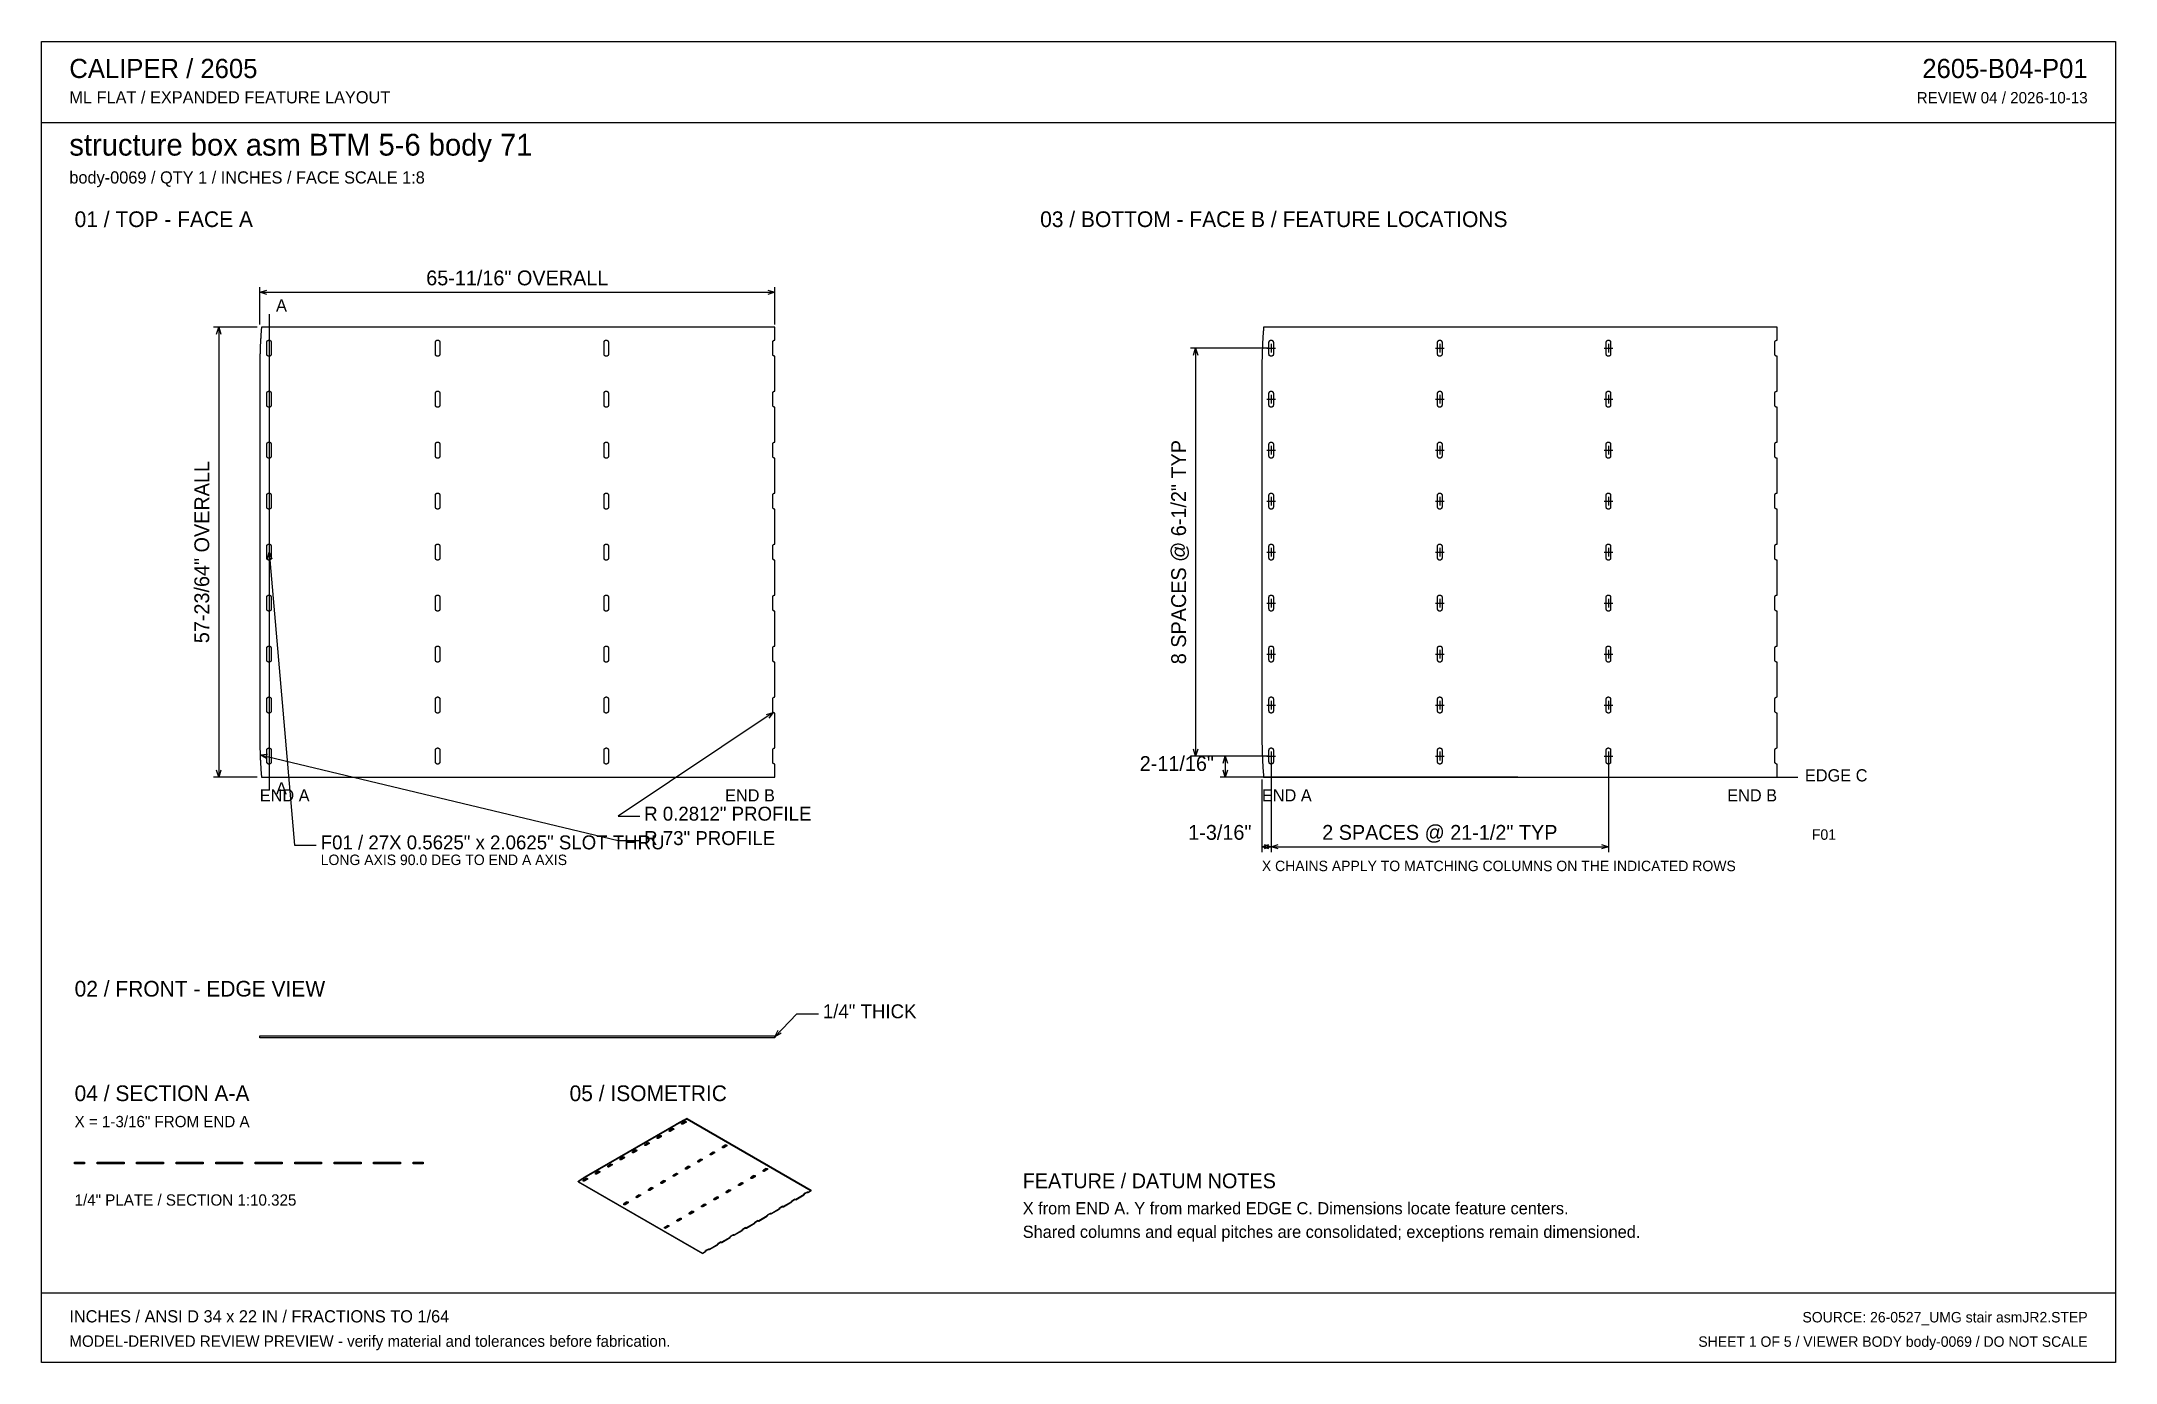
# Model space of a CAD drawing. Header units: inches. Extents: x 4 to 268, y 4 to 172.
import ezdxf
from ezdxf.enums import TextEntityAlignment as Align

# ---------------------------------------------------------------- set-up
doc = ezdxf.new("R2010")
doc.units = ezdxf.units.IN
doc.header["$MEASUREMENT"] = 0

msp = doc.modelspace()

# ---------------------------------------------------------------- texts
at = {"layer": 'ANNOTATION'}
for s, height, p in [('CALIPER / 2605', 2.4444, (7.33, 167.56)), ('ML FLAT / EXPANDED FEATURE LAYOUT', 1.5556, (7.33, 164.33)), ('structure box asm BTM 5-6 body 71', 2.7778, (7.33, 157.67)), ('body-0069 / QTY 1 / INCHES / FACE SCALE 1:8', 1.5556, (7.33, 154.11)), ('01 / TOP - FACE A', 2, (8, 148.56)), ('03 / BOTTOM - FACE B / FEATURE LOCATIONS', 2, (131.11, 148.56)), ('A', 1.56, (33.68, 137.79)), ('EDGE C', 1.556, (228.62, 77.87)), ('END A', 1.556, (31.6, 75.32)), ('A', 1.56, (33.68, 76.21)), ('END A', 1.556, (159.38, 75.32)), ('R 0.2812" PROFILE', 1.7778, (80.62, 72.87)), ('R 73" PROFILE', 1.7778, (80.62, 69.76)), ('F01', 1.333, (229.51, 70.43)), ('F01 / 27X 0.5625" x 2.0625" SLOT THRU', 1.7778, (39.38, 69.21)), ('LONG AXIS 90.0 DEG TO END A AXIS', 1.3333, (39.38, 67.21)), ('X CHAINS APPLY TO MATCHING COLUMNS ON THE INDICATED ROWS', 1.3333, (159.38, 66.43)), ('02 / FRONT - EDGE VIEW', 2, (8, 50.44)), ('1/4" THICK', 1.778, (103.4, 47.67)), ('04 / SECTION A-A', 2, (8, 37.11)), ('05 / ISOMETRIC', 2, (71.11, 37.11)), ('X = 1-3/16" FROM END A', 1.4444, (8, 33.78)), ('FEATURE / DATUM NOTES', 1.8889, (128.89, 26)), ('1/4" PLATE / SECTION 1:10.325', 1.4444, (8, 23.78)), ('X from END A. Y from marked EDGE C. Dimensions locate feature centers.', 1.5556, (128.89, 22.67)), ('Shared columns and equal pitches are consolidated; exceptions remain dimensioned.', 1.5556, (128.89, 19.67)), ('INCHES / ANSI D 34 x 22 IN / FRACTIONS TO 1/64', 1.5556, (7.33, 8.89)), ('MODEL-DERIVED REVIEW PREVIEW - verify material and tolerances before fabrication.', 1.4444, (7.33, 5.78))]:
    msp.add_text(s, height=height, dxfattribs=at).set_placement(p)
for s, height, p in [('2605-B04-P01', 2.4444, (264.67, 167.56)), ('REVIEW 04 / 2026-10-13', 1.4444, (264.67, 164.33)), ('2-11/16"', 1.889, (153.27, 79.21)), ('END B', 1.556, (97.29, 75.32)), ('END B', 1.556, (225.07, 75.32)), ('1-3/16"', 1.889, (158.05, 70.43)), ('SOURCE: 26-0527_UMG stair asmJR2.STEP', 1.3333, (264.67, 8.89)), ('SHEET 1 OF 5 / VIEWER BODY body-0069 / DO NOT SCALE', 1.3333, (264.67, 5.78))]:
    msp.add_text(s, height=height, dxfattribs=at).set_placement(p, align=Align.RIGHT)
for s, p in [('65-11/16" OVERALL', (64.44, 141.13)), ('2 SPACES @ 21-1/2" TYP', (182.07, 70.43))]:
    msp.add_text(s, height=1.8889, dxfattribs=at).set_placement(p, align=Align.CENTER)
for s, p in [('8 SPACES @ 6-1/2" TYP', (149.71, 107.11)), ('57-23/64" OVERALL', (25.16, 107.11))]:
    msp.add_text(s, height=1.8889, rotation=90, dxfattribs=at).set_placement(p, align=Align.CENTER)

# ---------------------------------------------------------------- linework, layer by layer
at = {"layer": 'ANNOTATION'}
for p, q in [((31.6, 136.13), (31.6, 140.9)), ((31.6, 140.24), (32.49, 140.51)), ((31.6, 140.24), (97.29, 140.24)), ((32.49, 139.96), (31.6, 140.24)), ((96.4, 140.51), (97.29, 140.24)), ((97.29, 140.24), (96.4, 139.96)), ((97.29, 136.13), (97.29, 140.9)), ((31.27, 135.79), (25.71, 135.79)), ((26.1, 134.9), (26.38, 135.79)), ((26.38, 135.79), (26.38, 78.43)), ((26.38, 135.79), (26.66, 134.9)), ((32.79, 137.46), (32.79, 76.76)), ((160.23, 133.11), (150.27, 133.11)), ((150.66, 132.22), (150.93, 133.11)), ((150.93, 133.11), (150.93, 81.11)), ((150.93, 133.11), (151.21, 132.22)), ((160.01, 133.11), (161.12, 133.11)), ((160.57, 133.67), (160.57, 132.56)), ((181.51, 133.11), (182.62, 133.11)), ((182.07, 133.67), (182.07, 132.56)), ((203.01, 133.11), (204.12, 133.11)), ((203.57, 133.67), (203.57, 132.56)), ((160.57, 127.17), (160.57, 126.06)), ((182.07, 127.17), (182.07, 126.06)), ((203.57, 127.17), (203.57, 126.06)), ((160.01, 126.61), (161.12, 126.61)), ((181.51, 126.61), (182.62, 126.61)), ((203.01, 126.61), (204.12, 126.61)), ((160.01, 120.11), (161.12, 120.11)), ((160.57, 120.67), (160.57, 119.56)), ((181.51, 120.11), (182.62, 120.11)), ((182.07, 120.67), (182.07, 119.56)), ((203.01, 120.11), (204.12, 120.11)), ((203.57, 120.67), (203.57, 119.56)), ((160.57, 114.17), (160.57, 113.06)), ((182.07, 114.17), (182.07, 113.06)), ((203.57, 114.17), (203.57, 113.06)), ((160.01, 113.61), (161.12, 113.61)), ((181.51, 113.61), (182.62, 113.61)), ((203.01, 113.61), (204.12, 113.61)), ((32.59, 106.2), (32.79, 107.11)), ((32.79, 107.11), (36.05, 69.76)), ((32.79, 107.11), (33.14, 106.25)), ((160.01, 107.11), (161.12, 107.11)), ((160.57, 107.67), (160.57, 106.56)), ((181.51, 107.11), (182.62, 107.11)), ((182.07, 107.67), (182.07, 106.56)), ((203.01, 107.11), (204.12, 107.11)), ((203.57, 107.67), (203.57, 106.56)), ((160.01, 100.61), (161.12, 100.61)), ((160.57, 101.17), (160.57, 100.06)), ((181.51, 100.61), (182.62, 100.61)), ((182.07, 101.17), (182.07, 100.06)), ((203.01, 100.61), (204.12, 100.61)), ((203.57, 101.17), (203.57, 100.06)), ((160.01, 94.11), (161.12, 94.11)), ((160.57, 94.67), (160.57, 93.56)), ((181.51, 94.11), (182.62, 94.11)), ((182.07, 94.67), (182.07, 93.56)), ((203.01, 94.11), (204.12, 94.11)), ((203.57, 94.67), (203.57, 93.56)), ((160.01, 87.61), (161.12, 87.61)), ((160.57, 88.17), (160.57, 87.06)), ((181.51, 87.61), (182.62, 87.61)), ((182.07, 88.17), (182.07, 87.06)), ((203.01, 87.61), (204.12, 87.61)), ((203.57, 88.17), (203.57, 87.06)), ((97.09, 86.66), (77.29, 73.43)), ((96.2, 86.4), (97.09, 86.66)), ((97.09, 86.66), (96.5, 85.94)), ((150.93, 81.11), (150.66, 82)), ((151.21, 82), (150.93, 81.11)), ((31.66, 81.27), (32.59, 81.33)), ((31.66, 81.27), (77.29, 70.32)), ((32.46, 80.79), (31.66, 81.27)), ((160.23, 81.11), (150.27, 81.11)), ((160.23, 81.11), (154.05, 81.11)), ((154.43, 80.22), (154.71, 81.11)), ((154.71, 81.11), (154.71, 78.43)), ((154.71, 81.11), (154.99, 80.22)), ((160.01, 81.11), (161.12, 81.11)), ((160.57, 81.67), (160.57, 80.56)), ((160.57, 80.78), (160.57, 68.87)), ((160.57, 80.78), (160.57, 68.87)), ((181.51, 81.11), (182.62, 81.11)), ((182.07, 81.67), (182.07, 80.56)), ((203.01, 81.11), (204.12, 81.11)), ((203.57, 81.67), (203.57, 80.56)), ((203.57, 80.78), (203.57, 68.87)), ((31.27, 78.43), (25.71, 78.43)), ((26.38, 78.43), (26.1, 79.32)), ((26.66, 79.32), (26.38, 78.43)), ((192, 78.43), (154.05, 78.43)), ((154.71, 78.43), (154.43, 79.32)), ((154.99, 79.32), (154.71, 78.43)), ((159.38, 78.1), (159.38, 68.87)), ((192.33, 78.43), (227.73, 78.43)), ((77.29, 73.43), (80.07, 73.43)), ((36.05, 69.76), (38.82, 69.76)), ((77.29, 70.32), (80.07, 70.32)), ((159.38, 69.54), (160.27, 69.82)), ((159.38, 69.54), (160.57, 69.54)), ((160.27, 69.26), (159.38, 69.54)), ((159.68, 69.82), (160.57, 69.54)), ((160.57, 69.54), (159.68, 69.26)), ((160.57, 69.54), (161.45, 69.82)), ((160.57, 69.54), (203.57, 69.54)), ((161.45, 69.26), (160.57, 69.54)), ((202.68, 69.82), (203.57, 69.54)), ((203.57, 69.54), (202.68, 69.26)), ((97.29, 45.32), (100.07, 48.22)), ((100.07, 48.22), (102.84, 48.22)), ((97.29, 45.32), (97.7, 46.15)), ((98.1, 45.77), (97.29, 45.32))]:
    msp.add_line(p, q, dxfattribs=at)
at = {"layer": 'OUTLINE'}
for p, q in [((3.78, 172.22), (268.22, 172.22)), ((3.78, 3.78), (3.78, 172.22)), ((268.22, 172.22), (268.22, 3.78)), ((3.78, 161.89), (268.22, 161.89)), ((31.76, 134.91), (31.75, 134.82)), ((31.77, 135.08), (31.76, 134.99)), ((31.76, 134.99), (31.76, 134.91)), ((31.78, 135.17), (31.77, 135.08)), ((31.79, 135.35), (31.78, 135.26)), ((31.78, 135.26), (31.78, 135.17)), ((31.8, 135.44), (31.79, 135.35)), ((31.81, 135.62), (31.8, 135.53)), ((31.8, 135.53), (31.8, 135.44)), ((31.82, 135.7), (31.81, 135.62)), ((97.29, 135.79), (31.82, 135.79)), ((31.82, 135.79), (31.82, 135.7)), ((97.29, 134.14), (97.29, 135.79)), ((159.54, 134.91), (159.53, 134.82)), ((159.55, 135.08), (159.54, 134.99)), ((159.54, 134.99), (159.54, 134.91)), ((159.56, 135.26), (159.55, 135.17)), ((159.55, 135.17), (159.55, 135.08)), ((159.57, 135.35), (159.56, 135.26)), ((159.58, 135.53), (159.57, 135.44)), ((159.57, 135.44), (159.57, 135.35)), ((159.59, 135.62), (159.58, 135.53)), ((159.6, 135.79), (159.59, 135.7)), ((159.59, 135.7), (159.59, 135.62)), ((225.07, 135.79), (159.6, 135.79)), ((225.07, 134.14), (225.07, 135.79)), ((31.64, 132.42), (31.63, 132.33)), ((31.63, 132.33), (31.63, 132.24)), ((31.63, 132.24), (31.63, 132.15)), ((31.65, 132.69), (31.64, 132.6)), ((31.64, 132.6), (31.64, 132.51)), ((31.64, 132.51), (31.64, 132.42)), ((31.66, 132.95), (31.65, 132.87)), ((31.65, 132.87), (31.65, 132.78)), ((31.65, 132.78), (31.65, 132.69)), ((31.67, 133.22), (31.66, 133.13)), ((31.66, 133.13), (31.66, 133.04)), ((31.66, 133.04), (31.66, 132.95)), ((31.68, 133.49), (31.67, 133.4)), ((31.67, 133.4), (31.67, 133.31)), ((31.67, 133.31), (31.67, 133.22)), ((31.69, 133.66), (31.68, 133.58)), ((31.68, 133.58), (31.68, 133.49)), ((31.7, 133.84), (31.69, 133.75)), ((31.69, 133.75), (31.69, 133.66)), ((31.71, 134.02), (31.7, 133.93)), ((31.7, 133.93), (31.7, 133.84)), ((31.72, 134.2), (31.71, 134.11)), ((31.71, 134.11), (31.71, 134.02)), ((31.73, 134.37), (31.72, 134.29)), ((31.72, 134.29), (31.72, 134.2)), ((31.74, 134.55), (31.73, 134.46)), ((31.73, 134.46), (31.73, 134.37)), ((31.75, 134.73), (31.74, 134.64)), ((31.74, 134.64), (31.74, 134.55)), ((31.75, 134.82), (31.75, 134.73)), ((32.51, 133.92), (32.52, 133.93)), ((32.51, 133.9), (32.51, 133.92)), ((32.51, 133.89), (32.51, 133.9)), ((32.51, 133.87), (32.51, 133.89)), ((32.51, 133.86), (32.51, 133.87)), ((32.51, 132.36), (32.51, 133.86)), ((32.51, 132.35), (32.51, 132.36)), ((32.51, 132.34), (32.51, 132.35)), ((32.51, 132.35), (32.51, 132.35)), ((32.51, 132.33), (32.51, 132.34)), ((32.51, 132.32), (32.51, 132.33)), ((32.51, 132.33), (32.51, 132.33)), ((32.51, 132.31), (32.51, 132.32)), ((32.51, 132.3), (32.51, 132.31)), ((32.51, 132.31), (32.51, 132.31)), ((32.52, 132.29), (32.51, 132.3)), ((32.52, 133.96), (32.53, 133.97)), ((32.52, 133.94), (32.52, 133.96)), ((32.52, 133.93), (32.52, 133.94)), ((32.52, 132.28), (32.52, 132.29)), ((32.52, 132.29), (32.52, 132.29)), ((32.52, 132.27), (32.52, 132.28)), ((32.53, 132.26), (32.52, 132.27)), ((32.52, 132.27), (32.52, 132.27)), ((32.53, 133.98), (32.54, 133.99)), ((32.53, 133.97), (32.53, 133.98)), ((32.53, 132.25), (32.53, 132.26)), ((32.53, 132.24), (32.53, 132.25)), ((32.53, 132.25), (32.53, 132.25)), ((32.54, 132.23), (32.53, 132.24)), ((32.54, 133.99), (32.55, 134.01)), ((32.54, 132.22), (32.54, 132.23)), ((32.54, 132.23), (32.54, 132.23)), ((32.55, 132.22), (32.54, 132.22)), ((32.55, 134.02), (32.56, 134.03)), ((32.55, 134.01), (32.55, 134.02)), ((32.56, 134.03), (32.57, 134.04)), ((32.57, 134.04), (32.58, 134.05)), ((32.58, 134.05), (32.59, 134.06)), ((32.59, 134.06), (32.6, 134.07)), ((32.6, 134.07), (32.61, 134.08)), ((32.61, 134.08), (32.62, 134.09)), ((32.62, 134.09), (32.63, 134.09)), ((32.63, 134.09), (32.64, 134.1)), ((32.64, 134.1), (32.66, 134.11)), ((32.66, 134.11), (32.67, 134.12)), ((32.67, 134.12), (32.68, 134.12)), ((32.68, 134.12), (32.69, 134.13)), ((32.69, 134.13), (32.71, 134.13)), ((32.71, 134.13), (32.72, 134.13)), ((32.72, 134.13), (32.73, 134.14)), ((32.73, 134.14), (32.75, 134.14)), ((32.75, 134.14), (32.76, 134.14)), ((32.76, 134.14), (32.77, 134.14)), ((32.77, 134.14), (32.79, 134.14)), ((32.79, 134.14), (32.8, 134.14)), ((32.8, 134.14), (32.82, 134.14)), ((32.82, 134.14), (32.83, 134.14)), ((32.83, 134.14), (32.84, 134.14)), ((32.84, 134.14), (32.86, 134.13)), ((32.86, 134.13), (32.87, 134.13)), ((32.87, 134.13), (32.88, 134.13)), ((32.88, 134.13), (32.9, 134.12)), ((32.9, 134.12), (32.91, 134.12)), ((32.91, 134.12), (32.92, 134.11)), ((32.92, 134.11), (32.93, 134.1)), ((32.93, 134.1), (32.94, 134.09)), ((32.94, 134.09), (32.96, 134.09)), ((32.96, 134.09), (32.97, 134.08)), ((32.97, 134.08), (32.98, 134.07)), ((32.98, 134.07), (32.99, 134.06)), ((32.99, 134.06), (33, 134.05)), ((33, 134.05), (33.01, 134.04)), ((33.01, 134.04), (33.01, 134.03)), ((33.01, 134.03), (33.02, 134.02)), ((33.02, 134.02), (33.03, 134.01)), ((33.03, 134.01), (33.04, 133.99)), ((33.04, 132.23), (33.03, 132.22)), ((33.03, 132.22), (33.03, 132.22)), ((33.04, 133.99), (33.04, 133.98)), ((33.04, 133.98), (33.05, 133.97)), ((33.05, 132.25), (33.04, 132.24)), ((33.04, 132.24), (33.04, 132.23)), ((33.04, 132.23), (33.04, 132.23)), ((33.05, 133.97), (33.05, 133.96)), ((33.05, 133.96), (33.06, 133.94)), ((33.06, 132.27), (33.05, 132.27)), ((33.05, 132.27), (33.05, 132.26)), ((33.05, 132.26), (33.05, 132.25)), ((33.05, 132.25), (33.05, 132.25)), ((33.06, 133.94), (33.06, 133.93)), ((33.06, 133.93), (33.06, 133.92)), ((33.06, 133.92), (33.07, 133.9)), ((33.07, 132.31), (33.06, 132.31)), ((33.06, 132.31), (33.06, 132.3)), ((33.06, 132.3), (33.06, 132.29)), ((33.06, 132.29), (33.06, 132.29)), ((33.06, 132.29), (33.06, 132.28)), ((33.06, 132.28), (33.06, 132.27)), ((33.07, 133.9), (33.07, 133.89)), ((33.07, 133.89), (33.07, 133.87)), ((33.07, 133.87), (33.07, 133.86)), ((33.07, 133.86), (33.07, 132.36)), ((33.07, 132.36), (33.07, 132.35)), ((33.07, 132.35), (33.07, 132.35)), ((33.07, 132.35), (33.07, 132.34)), ((33.07, 132.34), (33.07, 132.33)), ((33.07, 132.33), (33.07, 132.33)), ((33.07, 132.33), (33.07, 132.32)), ((33.07, 132.32), (33.07, 132.31)), ((54.01, 133.92), (54.02, 133.93)), ((54.01, 133.9), (54.01, 133.92)), ((54.01, 133.89), (54.01, 133.9)), ((54.01, 133.87), (54.01, 133.89)), ((54.01, 133.86), (54.01, 133.87)), ((54.01, 132.36), (54.01, 133.86)), ((54.01, 132.35), (54.01, 132.36)), ((54.01, 132.34), (54.01, 132.35)), ((54.01, 132.35), (54.01, 132.35)), ((54.01, 132.33), (54.01, 132.34)), ((54.01, 132.32), (54.01, 132.33)), ((54.01, 132.33), (54.01, 132.33)), ((54.01, 132.31), (54.01, 132.32)), ((54.01, 132.3), (54.01, 132.31)), ((54.01, 132.31), (54.01, 132.31)), ((54.02, 132.29), (54.01, 132.3)), ((54.02, 133.96), (54.03, 133.97)), ((54.02, 133.94), (54.02, 133.96)), ((54.02, 133.93), (54.02, 133.94)), ((54.02, 132.28), (54.02, 132.29)), ((54.02, 132.29), (54.02, 132.29)), ((54.02, 132.27), (54.02, 132.28)), ((54.03, 132.26), (54.02, 132.27)), ((54.02, 132.27), (54.02, 132.27)), ((54.03, 133.98), (54.04, 133.99)), ((54.03, 133.97), (54.03, 133.98)), ((54.03, 132.25), (54.03, 132.26)), ((54.03, 132.24), (54.03, 132.25)), ((54.03, 132.25), (54.03, 132.25)), ((54.04, 132.23), (54.03, 132.24)), ((54.04, 133.99), (54.05, 134.01)), ((54.04, 132.22), (54.04, 132.23)), ((54.04, 132.23), (54.04, 132.23)), ((54.05, 132.22), (54.04, 132.22)), ((54.05, 134.02), (54.06, 134.03)), ((54.05, 134.01), (54.05, 134.02)), ((54.06, 134.03), (54.07, 134.04)), ((54.07, 134.04), (54.08, 134.05)), ((54.08, 134.05), (54.09, 134.06)), ((54.09, 134.06), (54.1, 134.07)), ((54.1, 134.07), (54.11, 134.08)), ((54.11, 134.08), (54.12, 134.09)), ((54.12, 134.09), (54.13, 134.09)), ((54.13, 134.09), (54.14, 134.1)), ((54.14, 134.1), (54.16, 134.11)), ((54.16, 134.11), (54.17, 134.12)), ((54.17, 134.12), (54.18, 134.12)), ((54.18, 134.12), (54.19, 134.13)), ((54.19, 134.13), (54.21, 134.13)), ((54.21, 134.13), (54.22, 134.13)), ((54.22, 134.13), (54.23, 134.14)), ((54.23, 134.14), (54.25, 134.14)), ((54.25, 134.14), (54.26, 134.14)), ((54.26, 134.14), (54.27, 134.14)), ((54.27, 134.14), (54.29, 134.14)), ((54.29, 134.14), (54.3, 134.14)), ((54.3, 134.14), (54.32, 134.14)), ((54.32, 134.14), (54.33, 134.14)), ((54.33, 134.14), (54.34, 134.14)), ((54.34, 134.14), (54.36, 134.13)), ((54.36, 134.13), (54.37, 134.13)), ((54.37, 134.13), (54.38, 134.13)), ((54.38, 134.13), (54.4, 134.12)), ((54.4, 134.12), (54.41, 134.12)), ((54.41, 134.12), (54.42, 134.11)), ((54.42, 134.11), (54.43, 134.1)), ((54.43, 134.1), (54.44, 134.09)), ((54.44, 134.09), (54.46, 134.09)), ((54.46, 134.09), (54.47, 134.08)), ((54.47, 134.08), (54.48, 134.07)), ((54.48, 134.07), (54.49, 134.06)), ((54.49, 134.06), (54.5, 134.05)), ((54.5, 134.05), (54.51, 134.04)), ((54.51, 134.04), (54.51, 134.03)), ((54.51, 134.03), (54.52, 134.02)), ((54.52, 134.02), (54.53, 134.01)), ((54.53, 134.01), (54.54, 133.99)), ((54.54, 132.23), (54.53, 132.22)), ((54.53, 132.22), (54.53, 132.22)), ((54.54, 133.99), (54.54, 133.98)), ((54.54, 133.98), (54.55, 133.97)), ((54.55, 132.25), (54.54, 132.24)), ((54.54, 132.24), (54.54, 132.23)), ((54.54, 132.23), (54.54, 132.23)), ((54.55, 133.97), (54.55, 133.96)), ((54.55, 133.96), (54.56, 133.94)), ((54.56, 132.27), (54.55, 132.27)), ((54.55, 132.27), (54.55, 132.26)), ((54.55, 132.26), (54.55, 132.25)), ((54.55, 132.25), (54.55, 132.25)), ((54.56, 133.94), (54.56, 133.93)), ((54.56, 133.93), (54.56, 133.92)), ((54.56, 133.92), (54.57, 133.9)), ((54.57, 132.31), (54.56, 132.31)), ((54.56, 132.31), (54.56, 132.3)), ((54.56, 132.3), (54.56, 132.29)), ((54.56, 132.29), (54.56, 132.29)), ((54.56, 132.29), (54.56, 132.28)), ((54.56, 132.28), (54.56, 132.27)), ((54.57, 133.9), (54.57, 133.89)), ((54.57, 133.89), (54.57, 133.87)), ((54.57, 133.87), (54.57, 133.86)), ((54.57, 133.86), (54.57, 132.36)), ((54.57, 132.36), (54.57, 132.35)), ((54.57, 132.35), (54.57, 132.35)), ((54.57, 132.35), (54.57, 132.34)), ((54.57, 132.34), (54.57, 132.33)), ((54.57, 132.33), (54.57, 132.33)), ((54.57, 132.33), (54.57, 132.32)), ((54.57, 132.32), (54.57, 132.31)), ((75.51, 133.92), (75.52, 133.93)), ((75.51, 133.9), (75.51, 133.92)), ((75.51, 133.89), (75.51, 133.9)), ((75.51, 133.87), (75.51, 133.89)), ((75.51, 133.86), (75.51, 133.87)), ((75.51, 132.36), (75.51, 133.86)), ((75.51, 132.35), (75.51, 132.36)), ((75.51, 132.34), (75.51, 132.35)), ((75.51, 132.35), (75.51, 132.35)), ((75.51, 132.33), (75.51, 132.34)), ((75.51, 132.32), (75.51, 132.33)), ((75.51, 132.33), (75.51, 132.33)), ((75.51, 132.31), (75.51, 132.32)), ((75.51, 132.3), (75.51, 132.31)), ((75.51, 132.31), (75.51, 132.31)), ((75.52, 132.29), (75.51, 132.3)), ((75.52, 133.96), (75.53, 133.97)), ((75.52, 133.94), (75.52, 133.96)), ((75.52, 133.93), (75.52, 133.94)), ((75.52, 132.28), (75.52, 132.29)), ((75.52, 132.29), (75.52, 132.29)), ((75.52, 132.27), (75.52, 132.28)), ((75.53, 132.26), (75.52, 132.27)), ((75.52, 132.27), (75.52, 132.27)), ((75.53, 133.98), (75.54, 133.99)), ((75.53, 133.97), (75.53, 133.98)), ((75.53, 132.25), (75.53, 132.26)), ((75.53, 132.24), (75.53, 132.25)), ((75.53, 132.25), (75.53, 132.25)), ((75.54, 132.23), (75.53, 132.24)), ((75.54, 133.99), (75.55, 134.01)), ((75.54, 132.22), (75.54, 132.23)), ((75.54, 132.23), (75.54, 132.23)), ((75.55, 132.22), (75.54, 132.22)), ((75.55, 134.02), (75.56, 134.03)), ((75.55, 134.01), (75.55, 134.02)), ((75.56, 134.03), (75.57, 134.04)), ((75.57, 134.04), (75.58, 134.05)), ((75.58, 134.05), (75.59, 134.06)), ((75.59, 134.06), (75.6, 134.07)), ((75.6, 134.07), (75.61, 134.08)), ((75.61, 134.08), (75.62, 134.09)), ((75.62, 134.09), (75.63, 134.09)), ((75.63, 134.09), (75.64, 134.1)), ((75.64, 134.1), (75.66, 134.11)), ((75.66, 134.11), (75.67, 134.12)), ((75.67, 134.12), (75.68, 134.12)), ((75.68, 134.12), (75.69, 134.13)), ((75.69, 134.13), (75.71, 134.13)), ((75.71, 134.13), (75.72, 134.13)), ((75.72, 134.13), (75.73, 134.14)), ((75.73, 134.14), (75.75, 134.14)), ((75.75, 134.14), (75.76, 134.14)), ((75.76, 134.14), (75.77, 134.14)), ((75.77, 134.14), (75.79, 134.14)), ((75.79, 134.14), (75.8, 134.14)), ((75.8, 134.14), (75.82, 134.14)), ((75.82, 134.14), (75.83, 134.14)), ((75.83, 134.14), (75.84, 134.14)), ((75.84, 134.14), (75.86, 134.13)), ((75.86, 134.13), (75.87, 134.13)), ((75.87, 134.13), (75.88, 134.13)), ((75.88, 134.13), (75.9, 134.12)), ((75.9, 134.12), (75.91, 134.12)), ((75.91, 134.12), (75.92, 134.11)), ((75.92, 134.11), (75.93, 134.1)), ((75.93, 134.1), (75.94, 134.09)), ((75.94, 134.09), (75.96, 134.09)), ((75.96, 134.09), (75.97, 134.08)), ((75.97, 134.08), (75.98, 134.07)), ((75.98, 134.07), (75.99, 134.06)), ((75.99, 134.06), (76, 134.05)), ((76, 134.05), (76.01, 134.04)), ((76.01, 134.04), (76.01, 134.03)), ((76.01, 134.03), (76.02, 134.02)), ((76.02, 134.02), (76.03, 134.01)), ((76.03, 134.01), (76.04, 133.99)), ((76.04, 132.23), (76.03, 132.22)), ((76.03, 132.22), (76.03, 132.22)), ((76.04, 133.99), (76.04, 133.98)), ((76.04, 133.98), (76.05, 133.97)), ((76.05, 132.25), (76.04, 132.24)), ((76.04, 132.24), (76.04, 132.23)), ((76.04, 132.23), (76.04, 132.23)), ((76.05, 133.97), (76.05, 133.96)), ((76.05, 133.96), (76.06, 133.94)), ((76.06, 132.27), (76.05, 132.27)), ((76.05, 132.27), (76.05, 132.26)), ((76.05, 132.26), (76.05, 132.25)), ((76.05, 132.25), (76.05, 132.25)), ((76.06, 133.94), (76.06, 133.93)), ((76.06, 133.93), (76.06, 133.92)), ((76.06, 133.92), (76.07, 133.9)), ((76.07, 132.31), (76.06, 132.31)), ((76.06, 132.31), (76.06, 132.3)), ((76.06, 132.3), (76.06, 132.29)), ((76.06, 132.29), (76.06, 132.29)), ((76.06, 132.29), (76.06, 132.28)), ((76.06, 132.28), (76.06, 132.27)), ((76.07, 133.9), (76.07, 133.89)), ((76.07, 133.89), (76.07, 133.87)), ((76.07, 133.87), (76.07, 133.86)), ((76.07, 133.86), (76.07, 132.36)), ((76.07, 132.36), (76.07, 132.35)), ((76.07, 132.35), (76.07, 132.35)), ((76.07, 132.35), (76.07, 132.34)), ((76.07, 132.34), (76.07, 132.33)), ((76.07, 132.33), (76.07, 132.33)), ((76.07, 132.33), (76.07, 132.32)), ((76.07, 132.32), (76.07, 132.31)), ((97.01, 133.92), (97.02, 133.93)), ((97.01, 133.91), (97.01, 133.92)), ((97.01, 133.92), (97.01, 133.92)), ((97.01, 133.9), (97.01, 133.91)), ((97.01, 133.89), (97.01, 133.9)), ((97.01, 133.9), (97.01, 133.9)), ((97.01, 133.88), (97.01, 133.89)), ((97.01, 133.87), (97.01, 133.88)), ((97.01, 133.86), (97.01, 133.87)), ((97.01, 133.87), (97.01, 133.87)), ((97.01, 132.36), (97.01, 133.86)), ((97.01, 132.35), (97.01, 132.36)), ((97.01, 132.34), (97.01, 132.35)), ((97.01, 132.35), (97.01, 132.35)), ((97.01, 132.33), (97.01, 132.34)), ((97.01, 132.32), (97.01, 132.33)), ((97.01, 132.33), (97.01, 132.33)), ((97.01, 132.31), (97.01, 132.32)), ((97.01, 132.3), (97.01, 132.31)), ((97.01, 132.31), (97.01, 132.31)), ((97.02, 132.29), (97.01, 132.3)), ((97.02, 133.95), (97.02, 133.96)), ((97.02, 133.96), (97.03, 133.96)), ((97.02, 133.94), (97.02, 133.95)), ((97.02, 133.93), (97.02, 133.94)), ((97.02, 133.94), (97.02, 133.94)), ((97.02, 132.28), (97.02, 132.29)), ((97.02, 132.29), (97.02, 132.29)), ((97.02, 132.27), (97.02, 132.28)), ((97.03, 132.26), (97.02, 132.27)), ((97.02, 132.27), (97.02, 132.27)), ((97.03, 133.98), (97.04, 133.99)), ((97.03, 133.97), (97.03, 133.98)), ((97.03, 133.98), (97.03, 133.98)), ((97.03, 133.96), (97.03, 133.97)), ((97.03, 132.25), (97.03, 132.26)), ((97.03, 132.24), (97.03, 132.25)), ((97.03, 132.25), (97.03, 132.25)), ((97.04, 132.23), (97.03, 132.24)), ((97.04, 134), (97.05, 134.01)), ((97.04, 133.99), (97.04, 134)), ((97.04, 133.99), (97.04, 133.99)), ((97.04, 132.22), (97.04, 132.23)), ((97.04, 132.23), (97.04, 132.23)), ((97.05, 132.22), (97.04, 132.22)), ((97.05, 134.01), (97.05, 134.02)), ((97.05, 134.02), (97.06, 134.02)), ((97.05, 134.01), (97.05, 134.01)), ((97.06, 134.02), (97.06, 134.03)), ((97.06, 134.03), (97.07, 134.03)), ((97.07, 134.03), (97.07, 134.04)), ((97.07, 134.04), (97.08, 134.04)), ((97.08, 134.05), (97.08, 134.06)), ((97.08, 134.06), (97.09, 134.06)), ((97.08, 134.04), (97.08, 134.05)), ((97.09, 134.06), (97.1, 134.07)), ((97.09, 134.06), (97.09, 134.06)), ((97.1, 134.07), (97.11, 134.08)), ((97.1, 134.07), (97.1, 134.07)), ((97.11, 134.08), (97.12, 134.08)), ((97.12, 134.08), (97.12, 134.09)), ((97.12, 134.09), (97.13, 134.09)), ((97.13, 134.09), (97.14, 134.1)), ((97.13, 134.09), (97.13, 134.09)), ((97.14, 134.1), (97.15, 134.11)), ((97.14, 134.1), (97.14, 134.1)), ((97.15, 134.11), (97.16, 134.11)), ((97.16, 134.11), (97.17, 134.12)), ((97.16, 134.11), (97.16, 134.11)), ((97.17, 134.12), (97.17, 134.12)), ((97.17, 134.12), (97.18, 134.12)), ((97.18, 134.12), (97.19, 134.12)), ((97.19, 134.12), (97.19, 134.13)), ((97.19, 134.13), (97.2, 134.13)), ((97.2, 134.13), (97.21, 134.13)), ((97.21, 134.13), (97.21, 134.13)), ((97.21, 134.13), (97.22, 134.13)), ((97.22, 134.13), (97.23, 134.14)), ((97.23, 134.14), (97.23, 134.14)), ((97.23, 134.14), (97.24, 134.14)), ((97.24, 134.14), (97.25, 134.14)), ((97.25, 134.14), (97.25, 134.14)), ((97.25, 134.14), (97.26, 134.14)), ((97.26, 134.14), (97.27, 134.14)), ((97.27, 134.14), (97.27, 134.14)), ((97.27, 134.14), (97.28, 134.14)), ((97.28, 134.14), (97.29, 134.14)), ((159.42, 132.42), (159.41, 132.33)), ((159.41, 132.33), (159.41, 132.24)), ((159.41, 132.24), (159.41, 132.15)), ((159.43, 132.78), (159.42, 132.69)), ((159.42, 132.69), (159.42, 132.6)), ((159.42, 132.6), (159.42, 132.51)), ((159.42, 132.51), (159.42, 132.42)), ((159.44, 133.04), (159.43, 132.95)), ((159.43, 132.95), (159.43, 132.87)), ((159.43, 132.87), (159.43, 132.78)), ((159.45, 133.31), (159.44, 133.22)), ((159.44, 133.22), (159.44, 133.13)), ((159.44, 133.13), (159.44, 133.04)), ((159.46, 133.49), (159.45, 133.4)), ((159.45, 133.4), (159.45, 133.31)), ((159.47, 133.75), (159.46, 133.66)), ((159.46, 133.66), (159.46, 133.58)), ((159.46, 133.58), (159.46, 133.49)), ((159.48, 133.93), (159.47, 133.84)), ((159.47, 133.84), (159.47, 133.75)), ((159.49, 134.11), (159.48, 134.02)), ((159.48, 134.02), (159.48, 133.93)), ((159.5, 134.29), (159.49, 134.2)), ((159.49, 134.2), (159.49, 134.11)), ((159.51, 134.46), (159.5, 134.37)), ((159.5, 134.37), (159.5, 134.29)), ((159.52, 134.64), (159.51, 134.55)), ((159.51, 134.55), (159.51, 134.46)), ((159.53, 134.82), (159.52, 134.73)), ((159.52, 134.73), (159.52, 134.64)), ((160.28, 133.86), (160.28, 133.87)), ((160.28, 133.87), (160.29, 133.87)), ((160.28, 132.36), (160.28, 133.86)), ((160.29, 132.35), (160.28, 132.36)), ((160.29, 133.93), (160.29, 133.94)), ((160.29, 133.94), (160.3, 133.94)), ((160.29, 133.92), (160.29, 133.93)), ((160.29, 133.91), (160.29, 133.92)), ((160.29, 133.92), (160.29, 133.92)), ((160.29, 133.9), (160.29, 133.91)), ((160.29, 133.89), (160.29, 133.9)), ((160.29, 133.9), (160.29, 133.9)), ((160.29, 133.88), (160.29, 133.89)), ((160.29, 133.87), (160.29, 133.88)), ((160.29, 132.33), (160.29, 132.35)), ((160.29, 132.32), (160.29, 132.33)), ((160.29, 132.31), (160.29, 132.32)), ((160.29, 132.29), (160.29, 132.31)), ((160.3, 132.28), (160.29, 132.29)), ((160.3, 133.96), (160.31, 133.97)), ((160.3, 133.95), (160.3, 133.96)), ((160.3, 133.96), (160.3, 133.96)), ((160.3, 133.94), (160.3, 133.95)), ((160.3, 132.27), (160.3, 132.28)), ((160.31, 132.25), (160.3, 132.27)), ((160.31, 133.98), (160.31, 133.99)), ((160.31, 133.99), (160.32, 133.99)), ((160.31, 133.97), (160.31, 133.98)), ((160.31, 133.98), (160.31, 133.98)), ((160.31, 132.24), (160.31, 132.25)), ((160.32, 132.23), (160.31, 132.24)), ((160.32, 134), (160.32, 134.01)), ((160.32, 134.01), (160.33, 134.01)), ((160.32, 133.99), (160.32, 134)), ((160.32, 132.22), (160.32, 132.23)), ((160.33, 134.01), (160.33, 134.02)), ((160.33, 134.02), (160.34, 134.02)), ((160.34, 134.03), (160.35, 134.04)), ((160.34, 134.02), (160.34, 134.03)), ((160.34, 134.03), (160.34, 134.03)), ((160.35, 134.04), (160.36, 134.05)), ((160.35, 134.04), (160.35, 134.04)), ((160.36, 134.05), (160.36, 134.06)), ((160.36, 134.06), (160.37, 134.06)), ((160.37, 134.06), (160.38, 134.07)), ((160.37, 134.06), (160.37, 134.06)), ((160.38, 134.07), (160.39, 134.08)), ((160.38, 134.07), (160.38, 134.07)), ((160.39, 134.08), (160.4, 134.09)), ((160.39, 134.08), (160.39, 134.08)), ((160.4, 134.09), (160.4, 134.09)), ((160.4, 134.09), (160.41, 134.09)), ((160.41, 134.09), (160.42, 134.1)), ((160.42, 134.1), (160.43, 134.11)), ((160.42, 134.1), (160.42, 134.1)), ((160.43, 134.11), (160.43, 134.11)), ((160.43, 134.11), (160.44, 134.11)), ((160.44, 134.11), (160.45, 134.12)), ((160.45, 134.12), (160.45, 134.12)), ((160.45, 134.12), (160.46, 134.12)), ((160.46, 134.12), (160.47, 134.13)), ((160.46, 134.12), (160.46, 134.12)), ((160.47, 134.13), (160.48, 134.13)), ((160.48, 134.13), (160.48, 134.13)), ((160.48, 134.13), (160.49, 134.13)), ((160.49, 134.13), (160.5, 134.13)), ((160.5, 134.13), (160.5, 134.14)), ((160.5, 134.14), (160.51, 134.14)), ((160.51, 134.14), (160.52, 134.14)), ((160.52, 134.14), (160.52, 134.14)), ((160.52, 134.14), (160.53, 134.14)), ((160.53, 134.14), (160.54, 134.14)), ((160.54, 134.14), (160.55, 134.14)), ((160.55, 134.14), (160.55, 134.14)), ((160.55, 134.14), (160.56, 134.14)), ((160.56, 134.14), (160.57, 134.14)), ((160.57, 134.14), (160.57, 134.14)), ((160.57, 134.14), (160.58, 134.14)), ((160.58, 134.14), (160.59, 134.14)), ((160.59, 134.14), (160.59, 134.14)), ((160.59, 134.14), (160.6, 134.14)), ((160.6, 134.14), (160.61, 134.14)), ((160.61, 134.14), (160.61, 134.14)), ((160.61, 134.14), (160.62, 134.14)), ((160.62, 134.14), (160.63, 134.14)), ((160.63, 134.14), (160.63, 134.13)), ((160.63, 134.13), (160.64, 134.13)), ((160.64, 134.13), (160.65, 134.13)), ((160.65, 134.13), (160.65, 134.13)), ((160.65, 134.13), (160.66, 134.13)), ((160.66, 134.13), (160.67, 134.12)), ((160.67, 134.12), (160.67, 134.12)), ((160.67, 134.12), (160.68, 134.12)), ((160.68, 134.12), (160.69, 134.12)), ((160.69, 134.12), (160.69, 134.11)), ((160.69, 134.11), (160.7, 134.11)), ((160.7, 134.11), (160.7, 134.11)), ((160.7, 134.11), (160.71, 134.1)), ((160.71, 134.1), (160.72, 134.1)), ((160.72, 134.1), (160.72, 134.09)), ((160.72, 134.09), (160.73, 134.09)), ((160.73, 134.09), (160.73, 134.09)), ((160.73, 134.09), (160.74, 134.08)), ((160.74, 134.08), (160.74, 134.08)), ((160.74, 134.08), (160.75, 134.07)), ((160.75, 134.07), (160.75, 134.07)), ((160.75, 134.07), (160.76, 134.06)), ((160.76, 134.06), (160.76, 134.06)), ((160.76, 134.06), (160.77, 134.06)), ((160.77, 134.06), (160.77, 134.05)), ((160.77, 134.05), (160.78, 134.04)), ((160.78, 134.04), (160.78, 134.04)), ((160.78, 134.04), (160.79, 134.03)), ((160.79, 134.03), (160.79, 134.03)), ((160.79, 134.03), (160.8, 134.02)), ((160.8, 134.02), (160.8, 134.02)), ((160.8, 134.02), (160.8, 134.01)), ((160.8, 134.01), (160.81, 134.01)), ((160.81, 134.01), (160.81, 134)), ((160.81, 134), (160.81, 133.99)), ((160.81, 133.99), (160.82, 133.99)), ((160.82, 132.24), (160.81, 132.23)), ((160.81, 132.23), (160.81, 132.22)), ((160.82, 133.99), (160.82, 133.98)), ((160.82, 133.98), (160.82, 133.98)), ((160.82, 133.98), (160.83, 133.97)), ((160.83, 132.25), (160.82, 132.24)), ((160.83, 133.97), (160.83, 133.96)), ((160.83, 133.96), (160.83, 133.96)), ((160.83, 133.96), (160.83, 133.95)), ((160.83, 133.95), (160.84, 133.94)), ((160.84, 132.28), (160.83, 132.27)), ((160.83, 132.27), (160.83, 132.25)), ((160.84, 133.94), (160.84, 133.94)), ((160.84, 133.94), (160.84, 133.93)), ((160.84, 133.93), (160.84, 133.92)), ((160.84, 133.92), (160.84, 133.92)), ((160.84, 133.92), (160.84, 133.91)), ((160.84, 133.91), (160.84, 133.9)), ((160.84, 133.9), (160.85, 133.9)), ((160.85, 132.33), (160.84, 132.32)), ((160.84, 132.32), (160.84, 132.31)), ((160.84, 132.31), (160.84, 132.29)), ((160.84, 132.29), (160.84, 132.28)), ((160.85, 133.9), (160.85, 133.89)), ((160.85, 133.89), (160.85, 133.88)), ((160.85, 133.88), (160.85, 133.87)), ((160.85, 133.87), (160.85, 133.87)), ((160.85, 133.87), (160.85, 133.86)), ((160.85, 133.86), (160.85, 132.36)), ((160.85, 132.36), (160.85, 132.35)), ((160.85, 132.35), (160.85, 132.33)), ((181.78, 133.86), (181.78, 133.87)), ((181.78, 133.87), (181.79, 133.87)), ((181.78, 132.36), (181.78, 133.86)), ((181.79, 132.35), (181.78, 132.36)), ((181.79, 133.93), (181.79, 133.94)), ((181.79, 133.94), (181.8, 133.94)), ((181.79, 133.92), (181.79, 133.93)), ((181.79, 133.91), (181.79, 133.92)), ((181.79, 133.92), (181.79, 133.92)), ((181.79, 133.9), (181.79, 133.91)), ((181.79, 133.89), (181.79, 133.9)), ((181.79, 133.9), (181.79, 133.9)), ((181.79, 133.88), (181.79, 133.89)), ((181.79, 133.87), (181.79, 133.88)), ((181.79, 132.33), (181.79, 132.35)), ((181.79, 132.32), (181.79, 132.33)), ((181.79, 132.31), (181.79, 132.32)), ((181.79, 132.29), (181.79, 132.31)), ((181.8, 132.28), (181.79, 132.29)), ((181.8, 133.96), (181.81, 133.97)), ((181.8, 133.95), (181.8, 133.96)), ((181.8, 133.96), (181.8, 133.96)), ((181.8, 133.94), (181.8, 133.95)), ((181.8, 132.27), (181.8, 132.28)), ((181.81, 132.25), (181.8, 132.27)), ((181.81, 133.98), (181.81, 133.99)), ((181.81, 133.99), (181.82, 133.99)), ((181.81, 133.97), (181.81, 133.98)), ((181.81, 133.98), (181.81, 133.98)), ((181.81, 132.24), (181.81, 132.25)), ((181.82, 132.23), (181.81, 132.24)), ((181.82, 134), (181.82, 134.01)), ((181.82, 134.01), (181.83, 134.01)), ((181.82, 133.99), (181.82, 134)), ((181.82, 132.22), (181.82, 132.23)), ((181.83, 134.01), (181.83, 134.02)), ((181.83, 134.02), (181.84, 134.02)), ((181.84, 134.03), (181.85, 134.04)), ((181.84, 134.02), (181.84, 134.03)), ((181.84, 134.03), (181.84, 134.03)), ((181.85, 134.04), (181.86, 134.05)), ((181.85, 134.04), (181.85, 134.04)), ((181.86, 134.05), (181.86, 134.06)), ((181.86, 134.06), (181.87, 134.06)), ((181.87, 134.06), (181.88, 134.07)), ((181.87, 134.06), (181.87, 134.06)), ((181.88, 134.07), (181.89, 134.08)), ((181.88, 134.07), (181.88, 134.07)), ((181.89, 134.08), (181.9, 134.09)), ((181.89, 134.08), (181.89, 134.08)), ((181.9, 134.09), (181.9, 134.09)), ((181.9, 134.09), (181.91, 134.09)), ((181.91, 134.09), (181.92, 134.1)), ((181.92, 134.1), (181.93, 134.11)), ((181.92, 134.1), (181.92, 134.1)), ((181.93, 134.11), (181.93, 134.11)), ((181.93, 134.11), (181.94, 134.11)), ((181.94, 134.11), (181.95, 134.12)), ((181.95, 134.12), (181.95, 134.12)), ((181.95, 134.12), (181.96, 134.12)), ((181.96, 134.12), (181.97, 134.13)), ((181.96, 134.12), (181.96, 134.12)), ((181.97, 134.13), (181.98, 134.13)), ((181.98, 134.13), (181.98, 134.13)), ((181.98, 134.13), (181.99, 134.13)), ((181.99, 134.13), (182, 134.13)), ((182, 134.13), (182, 134.14)), ((182, 134.14), (182.01, 134.14)), ((182.01, 134.14), (182.02, 134.14)), ((182.02, 134.14), (182.02, 134.14)), ((182.02, 134.14), (182.03, 134.14)), ((182.03, 134.14), (182.04, 134.14)), ((182.04, 134.14), (182.05, 134.14)), ((182.05, 134.14), (182.05, 134.14)), ((182.05, 134.14), (182.06, 134.14)), ((182.06, 134.14), (182.07, 134.14)), ((182.07, 134.14), (182.07, 134.14)), ((182.07, 134.14), (182.08, 134.14)), ((182.08, 134.14), (182.09, 134.14)), ((182.09, 134.14), (182.09, 134.14)), ((182.09, 134.14), (182.1, 134.14)), ((182.1, 134.14), (182.11, 134.14)), ((182.11, 134.14), (182.11, 134.14)), ((182.11, 134.14), (182.12, 134.14)), ((182.12, 134.14), (182.13, 134.14)), ((182.13, 134.14), (182.13, 134.13)), ((182.13, 134.13), (182.14, 134.13)), ((182.14, 134.13), (182.15, 134.13)), ((182.15, 134.13), (182.15, 134.13)), ((182.15, 134.13), (182.16, 134.13)), ((182.16, 134.13), (182.17, 134.12)), ((182.17, 134.12), (182.17, 134.12)), ((182.17, 134.12), (182.18, 134.12)), ((182.18, 134.12), (182.19, 134.12)), ((182.19, 134.12), (182.19, 134.11)), ((182.19, 134.11), (182.2, 134.11)), ((182.2, 134.11), (182.2, 134.11)), ((182.2, 134.11), (182.21, 134.1)), ((182.21, 134.1), (182.22, 134.1)), ((182.22, 134.1), (182.22, 134.09)), ((182.22, 134.09), (182.23, 134.09)), ((182.23, 134.09), (182.23, 134.09)), ((182.23, 134.09), (182.24, 134.08)), ((182.24, 134.08), (182.24, 134.08)), ((182.24, 134.08), (182.25, 134.07)), ((182.25, 134.07), (182.25, 134.07)), ((182.25, 134.07), (182.26, 134.06)), ((182.26, 134.06), (182.26, 134.06)), ((182.26, 134.06), (182.27, 134.06)), ((182.27, 134.06), (182.27, 134.05)), ((182.27, 134.05), (182.28, 134.04)), ((182.28, 134.04), (182.28, 134.04)), ((182.28, 134.04), (182.29, 134.03)), ((182.29, 134.03), (182.29, 134.03)), ((182.29, 134.03), (182.3, 134.02)), ((182.3, 134.02), (182.3, 134.02)), ((182.3, 134.02), (182.3, 134.01)), ((182.3, 134.01), (182.31, 134.01)), ((182.31, 134.01), (182.31, 134)), ((182.31, 134), (182.31, 133.99)), ((182.31, 133.99), (182.32, 133.99)), ((182.32, 132.24), (182.31, 132.23)), ((182.31, 132.23), (182.31, 132.22)), ((182.32, 133.99), (182.32, 133.98)), ((182.32, 133.98), (182.32, 133.98)), ((182.32, 133.98), (182.33, 133.97)), ((182.33, 132.25), (182.32, 132.24)), ((182.33, 133.97), (182.33, 133.96)), ((182.33, 133.96), (182.33, 133.96)), ((182.33, 133.96), (182.33, 133.95)), ((182.33, 133.95), (182.34, 133.94)), ((182.34, 132.28), (182.33, 132.27)), ((182.33, 132.27), (182.33, 132.25)), ((182.34, 133.94), (182.34, 133.94)), ((182.34, 133.94), (182.34, 133.93)), ((182.34, 133.93), (182.34, 133.92)), ((182.34, 133.92), (182.34, 133.92)), ((182.34, 133.92), (182.34, 133.91)), ((182.34, 133.91), (182.34, 133.9)), ((182.34, 133.9), (182.35, 133.9)), ((182.35, 132.33), (182.34, 132.32)), ((182.34, 132.32), (182.34, 132.31)), ((182.34, 132.31), (182.34, 132.29)), ((182.34, 132.29), (182.34, 132.28)), ((182.35, 133.9), (182.35, 133.89)), ((182.35, 133.89), (182.35, 133.88)), ((182.35, 133.88), (182.35, 133.87)), ((182.35, 133.87), (182.35, 133.87)), ((182.35, 133.87), (182.35, 133.86)), ((182.35, 133.86), (182.35, 132.36)), ((182.35, 132.36), (182.35, 132.35)), ((182.35, 132.35), (182.35, 132.33)), ((203.28, 133.86), (203.28, 133.87)), ((203.28, 133.87), (203.29, 133.87)), ((203.28, 132.36), (203.28, 133.86)), ((203.29, 132.35), (203.28, 132.36)), ((203.29, 133.93), (203.29, 133.94)), ((203.29, 133.94), (203.3, 133.94)), ((203.29, 133.92), (203.29, 133.93)), ((203.29, 133.91), (203.29, 133.92)), ((203.29, 133.92), (203.29, 133.92)), ((203.29, 133.9), (203.29, 133.91)), ((203.29, 133.89), (203.29, 133.9)), ((203.29, 133.9), (203.29, 133.9)), ((203.29, 133.88), (203.29, 133.89)), ((203.29, 133.87), (203.29, 133.88)), ((203.29, 132.33), (203.29, 132.35)), ((203.29, 132.32), (203.29, 132.33)), ((203.29, 132.31), (203.29, 132.32)), ((203.29, 132.29), (203.29, 132.31)), ((203.3, 132.28), (203.29, 132.29)), ((203.3, 133.96), (203.31, 133.97)), ((203.3, 133.95), (203.3, 133.96)), ((203.3, 133.96), (203.3, 133.96)), ((203.3, 133.94), (203.3, 133.95)), ((203.3, 132.27), (203.3, 132.28)), ((203.31, 132.25), (203.3, 132.27)), ((203.31, 133.98), (203.31, 133.99)), ((203.31, 133.99), (203.32, 133.99)), ((203.31, 133.97), (203.31, 133.98)), ((203.31, 133.98), (203.31, 133.98)), ((203.31, 132.24), (203.31, 132.25)), ((203.32, 132.23), (203.31, 132.24)), ((203.32, 134), (203.32, 134.01)), ((203.32, 134.01), (203.33, 134.01)), ((203.32, 133.99), (203.32, 134)), ((203.32, 132.22), (203.32, 132.23)), ((203.33, 134.01), (203.33, 134.02)), ((203.33, 134.02), (203.34, 134.02)), ((203.34, 134.03), (203.35, 134.04)), ((203.34, 134.02), (203.34, 134.03)), ((203.34, 134.03), (203.34, 134.03)), ((203.35, 134.04), (203.36, 134.05)), ((203.35, 134.04), (203.35, 134.04)), ((203.36, 134.05), (203.36, 134.06)), ((203.36, 134.06), (203.37, 134.06)), ((203.37, 134.06), (203.38, 134.07)), ((203.37, 134.06), (203.37, 134.06)), ((203.38, 134.07), (203.39, 134.08)), ((203.38, 134.07), (203.38, 134.07)), ((203.39, 134.08), (203.4, 134.09)), ((203.39, 134.08), (203.39, 134.08)), ((203.4, 134.09), (203.4, 134.09)), ((203.4, 134.09), (203.41, 134.09)), ((203.41, 134.09), (203.42, 134.1)), ((203.42, 134.1), (203.43, 134.11)), ((203.42, 134.1), (203.42, 134.1)), ((203.43, 134.11), (203.43, 134.11)), ((203.43, 134.11), (203.44, 134.11)), ((203.44, 134.11), (203.45, 134.12)), ((203.45, 134.12), (203.45, 134.12)), ((203.45, 134.12), (203.46, 134.12)), ((203.46, 134.12), (203.47, 134.13)), ((203.46, 134.12), (203.46, 134.12)), ((203.47, 134.13), (203.48, 134.13)), ((203.48, 134.13), (203.48, 134.13)), ((203.48, 134.13), (203.49, 134.13)), ((203.49, 134.13), (203.5, 134.13)), ((203.5, 134.13), (203.5, 134.14)), ((203.5, 134.14), (203.51, 134.14)), ((203.51, 134.14), (203.52, 134.14)), ((203.52, 134.14), (203.52, 134.14)), ((203.52, 134.14), (203.53, 134.14)), ((203.53, 134.14), (203.54, 134.14)), ((203.54, 134.14), (203.55, 134.14)), ((203.55, 134.14), (203.55, 134.14)), ((203.55, 134.14), (203.56, 134.14)), ((203.56, 134.14), (203.57, 134.14)), ((203.57, 134.14), (203.57, 134.14)), ((203.57, 134.14), (203.58, 134.14)), ((203.58, 134.14), (203.59, 134.14)), ((203.59, 134.14), (203.59, 134.14)), ((203.59, 134.14), (203.6, 134.14)), ((203.6, 134.14), (203.61, 134.14)), ((203.61, 134.14), (203.61, 134.14)), ((203.61, 134.14), (203.62, 134.14)), ((203.62, 134.14), (203.63, 134.14)), ((203.63, 134.14), (203.63, 134.13)), ((203.63, 134.13), (203.64, 134.13)), ((203.64, 134.13), (203.65, 134.13)), ((203.65, 134.13), (203.65, 134.13)), ((203.65, 134.13), (203.66, 134.13)), ((203.66, 134.13), (203.67, 134.12)), ((203.67, 134.12), (203.67, 134.12)), ((203.67, 134.12), (203.68, 134.12)), ((203.68, 134.12), (203.69, 134.12)), ((203.69, 134.12), (203.69, 134.11)), ((203.69, 134.11), (203.7, 134.11)), ((203.7, 134.11), (203.7, 134.11)), ((203.7, 134.11), (203.71, 134.1)), ((203.71, 134.1), (203.72, 134.1)), ((203.72, 134.1), (203.72, 134.09)), ((203.72, 134.09), (203.73, 134.09)), ((203.73, 134.09), (203.73, 134.09)), ((203.73, 134.09), (203.74, 134.08)), ((203.74, 134.08), (203.74, 134.08)), ((203.74, 134.08), (203.75, 134.07)), ((203.75, 134.07), (203.75, 134.07)), ((203.75, 134.07), (203.76, 134.06)), ((203.76, 134.06), (203.76, 134.06)), ((203.76, 134.06), (203.77, 134.06)), ((203.77, 134.06), (203.77, 134.05)), ((203.77, 134.05), (203.78, 134.04)), ((203.78, 134.04), (203.78, 134.04)), ((203.78, 134.04), (203.79, 134.03)), ((203.79, 134.03), (203.79, 134.03)), ((203.79, 134.03), (203.8, 134.02)), ((203.8, 134.02), (203.8, 134.02)), ((203.8, 134.02), (203.8, 134.01)), ((203.8, 134.01), (203.81, 134.01)), ((203.81, 134.01), (203.81, 134)), ((203.81, 134), (203.81, 133.99)), ((203.81, 133.99), (203.82, 133.99)), ((203.82, 132.24), (203.81, 132.23)), ((203.81, 132.23), (203.81, 132.22)), ((203.82, 133.99), (203.82, 133.98)), ((203.82, 133.98), (203.82, 133.98)), ((203.82, 133.98), (203.83, 133.97)), ((203.83, 132.25), (203.82, 132.24)), ((203.83, 133.97), (203.83, 133.96)), ((203.83, 133.96), (203.83, 133.96)), ((203.83, 133.96), (203.83, 133.95)), ((203.83, 133.95), (203.84, 133.94)), ((203.84, 132.28), (203.83, 132.27)), ((203.83, 132.27), (203.83, 132.25)), ((203.84, 133.94), (203.84, 133.94)), ((203.84, 133.94), (203.84, 133.93)), ((203.84, 133.93), (203.84, 133.92)), ((203.84, 133.92), (203.84, 133.92)), ((203.84, 133.92), (203.84, 133.91)), ((203.84, 133.91), (203.84, 133.9)), ((203.84, 133.9), (203.85, 133.9)), ((203.85, 132.33), (203.84, 132.32)), ((203.84, 132.32), (203.84, 132.31)), ((203.84, 132.31), (203.84, 132.29)), ((203.84, 132.29), (203.84, 132.28)), ((203.85, 133.9), (203.85, 133.89)), ((203.85, 133.89), (203.85, 133.88)), ((203.85, 133.88), (203.85, 133.87)), ((203.85, 133.87), (203.85, 133.87)), ((203.85, 133.87), (203.85, 133.86)), ((203.85, 133.86), (203.85, 132.36)), ((203.85, 132.36), (203.85, 132.35)), ((203.85, 132.35), (203.85, 132.33)), ((224.78, 133.86), (224.78, 133.87)), ((224.78, 133.87), (224.79, 133.87)), ((224.78, 132.36), (224.78, 133.86)), ((224.78, 132.35), (224.78, 132.36)), ((224.79, 132.35), (224.78, 132.35)), ((224.79, 133.93), (224.79, 133.94)), ((224.79, 133.94), (224.8, 133.94)), ((224.79, 133.92), (224.79, 133.93)), ((224.79, 133.91), (224.79, 133.92)), ((224.79, 133.92), (224.79, 133.92)), ((224.79, 133.9), (224.79, 133.91)), ((224.79, 133.89), (224.79, 133.9)), ((224.79, 133.9), (224.79, 133.9)), ((224.79, 133.88), (224.79, 133.89)), ((224.79, 133.87), (224.79, 133.88)), ((224.79, 132.34), (224.79, 132.35)), ((224.79, 132.33), (224.79, 132.34)), ((224.79, 132.32), (224.79, 132.33)), ((224.79, 132.33), (224.79, 132.33)), ((224.79, 132.31), (224.79, 132.32)), ((224.79, 132.3), (224.79, 132.31)), ((224.79, 132.31), (224.79, 132.31)), ((224.79, 132.29), (224.79, 132.3)), ((224.8, 132.28), (224.79, 132.29)), ((224.79, 132.29), (224.79, 132.29)), ((224.8, 133.96), (224.81, 133.97)), ((224.8, 133.95), (224.8, 133.96)), ((224.8, 133.96), (224.8, 133.96)), ((224.8, 133.94), (224.8, 133.95)), ((224.8, 132.27), (224.8, 132.28)), ((224.8, 132.26), (224.8, 132.27)), ((224.8, 132.27), (224.8, 132.27)), ((224.81, 132.25), (224.8, 132.26)), ((224.81, 133.98), (224.81, 133.99)), ((224.81, 133.99), (224.82, 133.99)), ((224.81, 133.97), (224.81, 133.98)), ((224.81, 133.98), (224.81, 133.98)), ((224.81, 132.24), (224.81, 132.25)), ((224.81, 132.25), (224.81, 132.25)), ((224.81, 132.23), (224.81, 132.24)), ((224.82, 132.23), (224.81, 132.23)), ((224.82, 134), (224.82, 134.01)), ((224.82, 134.01), (224.83, 134.01)), ((224.82, 133.99), (224.82, 134)), ((224.82, 132.22), (224.82, 132.23)), ((224.82, 132.22), (224.82, 132.22)), ((224.83, 134.01), (224.83, 134.02)), ((224.83, 134.02), (224.84, 134.02)), ((224.84, 134.03), (224.85, 134.04)), ((224.84, 134.02), (224.84, 134.03)), ((224.84, 134.03), (224.84, 134.03)), ((224.85, 134.04), (224.86, 134.05)), ((224.85, 134.04), (224.85, 134.04)), ((224.86, 134.05), (224.86, 134.06)), ((224.86, 134.06), (224.87, 134.06)), ((224.87, 134.06), (224.88, 134.07)), ((224.87, 134.06), (224.87, 134.06)), ((224.88, 134.07), (224.89, 134.08)), ((224.88, 134.07), (224.88, 134.07)), ((224.89, 134.08), (224.9, 134.09)), ((224.89, 134.08), (224.89, 134.08)), ((224.9, 134.09), (224.9, 134.09)), ((224.9, 134.09), (224.91, 134.09)), ((224.91, 134.09), (224.92, 134.1)), ((224.92, 134.1), (224.93, 134.11)), ((224.92, 134.1), (224.92, 134.1)), ((224.93, 134.11), (224.93, 134.11)), ((224.93, 134.11), (224.94, 134.11)), ((224.94, 134.11), (224.95, 134.12)), ((224.95, 134.12), (224.95, 134.12)), ((224.95, 134.12), (224.96, 134.12)), ((224.96, 134.12), (224.97, 134.13)), ((224.96, 134.12), (224.96, 134.12)), ((224.97, 134.13), (224.98, 134.13)), ((224.98, 134.13), (224.98, 134.13)), ((224.98, 134.13), (224.99, 134.13)), ((224.99, 134.13), (225, 134.13)), ((225, 134.13), (225, 134.14)), ((225, 134.14), (225.01, 134.14)), ((225.01, 134.14), (225.02, 134.14)), ((225.02, 134.14), (225.02, 134.14)), ((225.02, 134.14), (225.03, 134.14)), ((225.03, 134.14), (225.04, 134.14)), ((225.04, 134.14), (225.05, 134.14)), ((225.05, 134.14), (225.05, 134.14)), ((225.05, 134.14), (225.06, 134.14)), ((225.06, 134.14), (225.07, 134.14)), ((31.61, 130.91), (31.6, 130.82)), ((31.6, 130.82), (31.6, 130.73)), ((31.6, 130.73), (31.6, 130.64)), ((31.6, 130.64), (31.6, 130.56)), ((31.6, 130.56), (31.6, 130.47)), ((31.6, 130.47), (31.6, 130.38)), ((31.6, 130.38), (31.6, 130.29)), ((31.6, 130.29), (31.6, 130.2)), ((31.6, 130.2), (31.6, 130.11)), ((31.6, 130.11), (31.6, 84.11)), ((31.62, 131.62), (31.61, 131.53)), ((31.61, 131.53), (31.61, 131.44)), ((31.61, 131.44), (31.61, 131.36)), ((31.61, 131.36), (31.61, 131.27)), ((31.61, 131.27), (31.61, 131.18)), ((31.61, 131.18), (31.61, 131.09)), ((31.61, 131.09), (31.61, 131)), ((31.61, 131), (31.61, 130.91)), ((31.63, 132.07), (31.62, 131.98)), ((31.62, 131.98), (31.62, 131.89)), ((31.62, 131.89), (31.62, 131.8)), ((31.62, 131.8), (31.62, 131.71)), ((31.62, 131.71), (31.62, 131.62)), ((31.63, 132.15), (31.63, 132.07)), ((32.55, 132.21), (32.55, 132.22)), ((32.55, 132.2), (32.55, 132.21)), ((32.56, 132.2), (32.55, 132.2)), ((32.56, 132.19), (32.56, 132.2)), ((32.57, 132.19), (32.56, 132.19)), ((32.57, 132.18), (32.57, 132.19)), ((32.58, 132.18), (32.57, 132.18)), ((32.58, 132.17), (32.58, 132.18)), ((32.59, 132.16), (32.58, 132.17)), ((32.58, 132.17), (32.58, 132.17)), ((32.6, 132.15), (32.59, 132.16)), ((32.59, 132.16), (32.59, 132.16)), ((32.61, 132.14), (32.6, 132.15)), ((32.6, 132.15), (32.6, 132.15)), ((32.62, 132.14), (32.61, 132.14)), ((32.63, 132.13), (32.62, 132.14)), ((32.62, 132.14), (32.62, 132.14)), ((32.64, 132.12), (32.63, 132.13)), ((32.63, 132.13), (32.63, 132.13)), ((32.65, 132.12), (32.64, 132.12)), ((32.64, 132.12), (32.64, 132.12)), ((32.66, 132.11), (32.65, 132.12)), ((32.67, 132.11), (32.66, 132.11)), ((32.66, 132.11), (32.66, 132.11)), ((32.67, 132.1), (32.67, 132.11)), ((32.68, 132.1), (32.67, 132.1)), ((32.69, 132.1), (32.68, 132.1)), ((32.7, 132.09), (32.69, 132.1)), ((32.69, 132.1), (32.69, 132.1)), ((32.71, 132.09), (32.7, 132.09)), ((32.72, 132.09), (32.71, 132.09)), ((32.71, 132.09), (32.71, 132.09)), ((32.73, 132.09), (32.72, 132.09)), ((32.74, 132.08), (32.73, 132.09)), ((32.73, 132.09), (32.73, 132.09)), ((32.75, 132.08), (32.74, 132.08)), ((32.76, 132.08), (32.75, 132.08)), ((32.75, 132.08), (32.75, 132.08)), ((32.77, 132.08), (32.76, 132.08)), ((32.78, 132.08), (32.77, 132.08)), ((32.77, 132.08), (32.77, 132.08)), ((32.79, 132.08), (32.78, 132.08)), ((32.8, 132.08), (32.79, 132.08)), ((32.81, 132.08), (32.8, 132.08)), ((32.8, 132.08), (32.8, 132.08)), ((32.82, 132.08), (32.81, 132.08)), ((32.83, 132.08), (32.82, 132.08)), ((32.82, 132.08), (32.82, 132.08)), ((32.84, 132.08), (32.83, 132.08)), ((32.85, 132.09), (32.84, 132.09)), ((32.84, 132.09), (32.84, 132.08)), ((32.86, 132.09), (32.85, 132.09)), ((32.87, 132.09), (32.86, 132.09)), ((32.86, 132.09), (32.86, 132.09)), ((32.88, 132.09), (32.87, 132.09)), ((32.89, 132.1), (32.88, 132.1)), ((32.88, 132.1), (32.88, 132.09)), ((32.9, 132.1), (32.89, 132.1)), ((32.91, 132.11), (32.9, 132.1)), ((32.9, 132.1), (32.9, 132.1)), ((32.92, 132.11), (32.91, 132.11)), ((32.91, 132.11), (32.91, 132.11)), ((32.93, 132.12), (32.92, 132.11)), ((32.94, 132.12), (32.93, 132.12)), ((32.93, 132.12), (32.93, 132.12)), ((32.95, 132.13), (32.94, 132.13)), ((32.94, 132.13), (32.94, 132.12)), ((32.96, 132.14), (32.95, 132.13)), ((32.97, 132.14), (32.96, 132.14)), ((32.96, 132.14), (32.96, 132.14)), ((32.98, 132.15), (32.97, 132.15)), ((32.97, 132.15), (32.97, 132.14)), ((32.99, 132.16), (32.98, 132.16)), ((32.98, 132.16), (32.98, 132.15)), ((33, 132.17), (32.99, 132.17)), ((32.99, 132.17), (32.99, 132.16)), ((33.01, 132.18), (33, 132.18)), ((33, 132.18), (33, 132.17)), ((33.02, 132.2), (33.01, 132.19)), ((33.01, 132.19), (33.01, 132.19)), ((33.01, 132.19), (33.01, 132.18)), ((33.03, 132.21), (33.02, 132.2)), ((33.02, 132.2), (33.02, 132.2)), ((33.03, 132.22), (33.03, 132.21)), ((54.05, 132.21), (54.05, 132.22)), ((54.05, 132.2), (54.05, 132.21)), ((54.06, 132.2), (54.05, 132.2)), ((54.06, 132.19), (54.06, 132.2)), ((54.07, 132.19), (54.06, 132.19)), ((54.07, 132.18), (54.07, 132.19)), ((54.08, 132.18), (54.07, 132.18)), ((54.08, 132.17), (54.08, 132.18)), ((54.09, 132.16), (54.08, 132.17)), ((54.08, 132.17), (54.08, 132.17)), ((54.1, 132.15), (54.09, 132.16)), ((54.09, 132.16), (54.09, 132.16)), ((54.11, 132.14), (54.1, 132.15)), ((54.1, 132.15), (54.1, 132.15)), ((54.12, 132.14), (54.11, 132.14)), ((54.13, 132.13), (54.12, 132.14)), ((54.12, 132.14), (54.12, 132.14)), ((54.14, 132.12), (54.13, 132.13)), ((54.13, 132.13), (54.13, 132.13)), ((54.15, 132.12), (54.14, 132.12)), ((54.14, 132.12), (54.14, 132.12)), ((54.16, 132.11), (54.15, 132.12)), ((54.17, 132.11), (54.16, 132.11)), ((54.16, 132.11), (54.16, 132.11)), ((54.17, 132.1), (54.17, 132.11)), ((54.18, 132.1), (54.17, 132.1)), ((54.19, 132.1), (54.18, 132.1)), ((54.2, 132.09), (54.19, 132.1)), ((54.19, 132.1), (54.19, 132.1)), ((54.21, 132.09), (54.2, 132.09)), ((54.22, 132.09), (54.21, 132.09)), ((54.21, 132.09), (54.21, 132.09)), ((54.23, 132.09), (54.22, 132.09)), ((54.24, 132.08), (54.23, 132.09)), ((54.23, 132.09), (54.23, 132.09)), ((54.25, 132.08), (54.24, 132.08)), ((54.26, 132.08), (54.25, 132.08)), ((54.25, 132.08), (54.25, 132.08)), ((54.27, 132.08), (54.26, 132.08)), ((54.28, 132.08), (54.27, 132.08)), ((54.27, 132.08), (54.27, 132.08)), ((54.29, 132.08), (54.28, 132.08)), ((54.3, 132.08), (54.29, 132.08)), ((54.31, 132.08), (54.3, 132.08)), ((54.3, 132.08), (54.3, 132.08)), ((54.32, 132.08), (54.31, 132.08)), ((54.33, 132.08), (54.32, 132.08)), ((54.32, 132.08), (54.32, 132.08)), ((54.34, 132.08), (54.33, 132.08)), ((54.35, 132.09), (54.34, 132.09)), ((54.34, 132.09), (54.34, 132.08)), ((54.36, 132.09), (54.35, 132.09)), ((54.37, 132.09), (54.36, 132.09)), ((54.36, 132.09), (54.36, 132.09)), ((54.38, 132.09), (54.37, 132.09)), ((54.39, 132.1), (54.38, 132.1)), ((54.38, 132.1), (54.38, 132.09)), ((54.4, 132.1), (54.39, 132.1)), ((54.41, 132.11), (54.4, 132.1)), ((54.4, 132.1), (54.4, 132.1)), ((54.42, 132.11), (54.41, 132.11)), ((54.41, 132.11), (54.41, 132.11)), ((54.43, 132.12), (54.42, 132.11)), ((54.44, 132.12), (54.43, 132.12)), ((54.43, 132.12), (54.43, 132.12)), ((54.45, 132.13), (54.44, 132.13)), ((54.44, 132.13), (54.44, 132.12)), ((54.46, 132.14), (54.45, 132.13)), ((54.47, 132.14), (54.46, 132.14)), ((54.46, 132.14), (54.46, 132.14)), ((54.48, 132.15), (54.47, 132.15)), ((54.47, 132.15), (54.47, 132.14)), ((54.49, 132.16), (54.48, 132.16)), ((54.48, 132.16), (54.48, 132.15)), ((54.5, 132.17), (54.49, 132.17)), ((54.49, 132.17), (54.49, 132.16)), ((54.51, 132.18), (54.5, 132.18)), ((54.5, 132.18), (54.5, 132.17)), ((54.52, 132.2), (54.51, 132.19)), ((54.51, 132.19), (54.51, 132.19)), ((54.51, 132.19), (54.51, 132.18)), ((54.53, 132.21), (54.52, 132.2)), ((54.52, 132.2), (54.52, 132.2)), ((54.53, 132.22), (54.53, 132.21)), ((75.55, 132.21), (75.55, 132.22)), ((75.55, 132.2), (75.55, 132.21)), ((75.56, 132.2), (75.55, 132.2)), ((75.56, 132.19), (75.56, 132.2)), ((75.57, 132.19), (75.56, 132.19)), ((75.57, 132.18), (75.57, 132.19)), ((75.58, 132.18), (75.57, 132.18)), ((75.58, 132.17), (75.58, 132.18)), ((75.59, 132.16), (75.58, 132.17)), ((75.58, 132.17), (75.58, 132.17)), ((75.6, 132.15), (75.59, 132.16)), ((75.59, 132.16), (75.59, 132.16)), ((75.61, 132.14), (75.6, 132.15)), ((75.6, 132.15), (75.6, 132.15)), ((75.62, 132.14), (75.61, 132.14)), ((75.63, 132.13), (75.62, 132.14)), ((75.62, 132.14), (75.62, 132.14)), ((75.64, 132.12), (75.63, 132.13)), ((75.63, 132.13), (75.63, 132.13)), ((75.65, 132.12), (75.64, 132.12)), ((75.64, 132.12), (75.64, 132.12)), ((75.66, 132.11), (75.65, 132.12)), ((75.67, 132.11), (75.66, 132.11)), ((75.66, 132.11), (75.66, 132.11)), ((75.67, 132.1), (75.67, 132.11)), ((75.68, 132.1), (75.67, 132.1)), ((75.69, 132.1), (75.68, 132.1)), ((75.7, 132.09), (75.69, 132.1)), ((75.69, 132.1), (75.69, 132.1)), ((75.71, 132.09), (75.7, 132.09)), ((75.72, 132.09), (75.71, 132.09)), ((75.71, 132.09), (75.71, 132.09)), ((75.73, 132.09), (75.72, 132.09)), ((75.74, 132.08), (75.73, 132.09)), ((75.73, 132.09), (75.73, 132.09)), ((75.75, 132.08), (75.74, 132.08)), ((75.76, 132.08), (75.75, 132.08)), ((75.75, 132.08), (75.75, 132.08)), ((75.77, 132.08), (75.76, 132.08)), ((75.78, 132.08), (75.77, 132.08)), ((75.77, 132.08), (75.77, 132.08)), ((75.79, 132.08), (75.78, 132.08)), ((75.8, 132.08), (75.79, 132.08)), ((75.81, 132.08), (75.8, 132.08)), ((75.8, 132.08), (75.8, 132.08)), ((75.82, 132.08), (75.81, 132.08)), ((75.83, 132.08), (75.82, 132.08)), ((75.82, 132.08), (75.82, 132.08)), ((75.84, 132.08), (75.83, 132.08)), ((75.85, 132.09), (75.84, 132.09)), ((75.84, 132.09), (75.84, 132.08)), ((75.86, 132.09), (75.85, 132.09)), ((75.87, 132.09), (75.86, 132.09)), ((75.86, 132.09), (75.86, 132.09)), ((75.88, 132.09), (75.87, 132.09)), ((75.89, 132.1), (75.88, 132.1)), ((75.88, 132.1), (75.88, 132.09)), ((75.9, 132.1), (75.89, 132.1)), ((75.91, 132.11), (75.9, 132.1)), ((75.9, 132.1), (75.9, 132.1)), ((75.92, 132.11), (75.91, 132.11)), ((75.91, 132.11), (75.91, 132.11)), ((75.93, 132.12), (75.92, 132.11)), ((75.94, 132.12), (75.93, 132.12)), ((75.93, 132.12), (75.93, 132.12)), ((75.95, 132.13), (75.94, 132.13)), ((75.94, 132.13), (75.94, 132.12)), ((75.96, 132.14), (75.95, 132.13)), ((75.97, 132.14), (75.96, 132.14)), ((75.96, 132.14), (75.96, 132.14)), ((75.98, 132.15), (75.97, 132.15)), ((75.97, 132.15), (75.97, 132.14)), ((75.99, 132.16), (75.98, 132.16)), ((75.98, 132.16), (75.98, 132.15)), ((76, 132.17), (75.99, 132.17)), ((75.99, 132.17), (75.99, 132.16)), ((76.01, 132.18), (76, 132.18)), ((76, 132.18), (76, 132.17)), ((76.02, 132.2), (76.01, 132.19)), ((76.01, 132.19), (76.01, 132.19)), ((76.01, 132.19), (76.01, 132.18)), ((76.03, 132.21), (76.02, 132.2)), ((76.02, 132.2), (76.02, 132.2)), ((76.03, 132.22), (76.03, 132.21)), ((97.05, 132.21), (97.05, 132.22)), ((97.05, 132.2), (97.05, 132.21)), ((97.06, 132.2), (97.05, 132.2)), ((97.06, 132.19), (97.06, 132.2)), ((97.07, 132.19), (97.06, 132.19)), ((97.07, 132.18), (97.07, 132.19)), ((97.08, 132.18), (97.07, 132.18)), ((97.08, 132.17), (97.08, 132.18)), ((97.09, 132.16), (97.08, 132.17)), ((97.08, 132.17), (97.08, 132.17)), ((97.1, 132.15), (97.09, 132.16)), ((97.09, 132.16), (97.09, 132.16)), ((97.11, 132.14), (97.1, 132.15)), ((97.1, 132.15), (97.1, 132.15)), ((97.12, 132.14), (97.11, 132.14)), ((97.13, 132.13), (97.12, 132.14)), ((97.12, 132.14), (97.12, 132.14)), ((97.14, 132.12), (97.13, 132.13)), ((97.13, 132.13), (97.13, 132.13)), ((97.15, 132.12), (97.14, 132.12)), ((97.14, 132.12), (97.14, 132.12)), ((97.16, 132.11), (97.15, 132.12)), ((97.17, 132.11), (97.16, 132.11)), ((97.16, 132.11), (97.16, 132.11)), ((97.17, 132.1), (97.17, 132.11)), ((97.18, 132.1), (97.17, 132.1)), ((97.19, 132.1), (97.18, 132.1)), ((97.2, 132.09), (97.19, 132.1)), ((97.19, 132.1), (97.19, 132.1)), ((97.21, 132.09), (97.2, 132.09)), ((97.22, 132.09), (97.21, 132.09)), ((97.21, 132.09), (97.21, 132.09)), ((97.23, 132.09), (97.22, 132.09)), ((97.24, 132.08), (97.23, 132.09)), ((97.23, 132.09), (97.23, 132.09)), ((97.25, 132.08), (97.24, 132.08)), ((97.26, 132.08), (97.25, 132.08)), ((97.25, 132.08), (97.25, 132.08)), ((97.27, 132.08), (97.26, 132.08)), ((97.28, 132.08), (97.27, 132.08)), ((97.27, 132.08), (97.27, 132.08)), ((97.29, 132.08), (97.28, 132.08)), ((97.29, 127.64), (97.29, 132.08)), ((159.39, 131.09), (159.38, 131)), ((159.38, 131), (159.38, 130.91)), ((159.38, 130.91), (159.38, 130.82)), ((159.38, 130.82), (159.38, 130.73)), ((159.38, 130.73), (159.38, 130.64)), ((159.38, 130.64), (159.38, 130.56)), ((159.38, 130.56), (159.38, 130.47)), ((159.38, 130.47), (159.38, 130.38)), ((159.38, 130.38), (159.38, 130.29)), ((159.38, 130.29), (159.38, 130.2)), ((159.38, 130.2), (159.38, 130.11)), ((159.38, 130.11), (159.38, 84.11)), ((159.4, 131.71), (159.39, 131.62)), ((159.39, 131.62), (159.39, 131.53)), ((159.39, 131.53), (159.39, 131.44)), ((159.39, 131.44), (159.39, 131.36)), ((159.39, 131.36), (159.39, 131.27)), ((159.39, 131.27), (159.39, 131.18)), ((159.39, 131.18), (159.39, 131.09)), ((159.41, 132.15), (159.4, 132.07)), ((159.4, 132.07), (159.4, 131.98)), ((159.4, 131.98), (159.4, 131.89)), ((159.4, 131.89), (159.4, 131.8)), ((159.4, 131.8), (159.4, 131.71)), ((160.33, 132.2), (160.32, 132.22)), ((160.34, 132.19), (160.33, 132.2)), ((160.35, 132.18), (160.34, 132.19)), ((160.36, 132.17), (160.35, 132.18)), ((160.37, 132.16), (160.36, 132.17)), ((160.38, 132.15), (160.37, 132.16)), ((160.39, 132.14), (160.38, 132.15)), ((160.4, 132.14), (160.39, 132.14)), ((160.41, 132.13), (160.4, 132.14)), ((160.42, 132.12), (160.41, 132.13)), ((160.43, 132.11), (160.42, 132.12)), ((160.45, 132.11), (160.43, 132.11)), ((160.46, 132.1), (160.45, 132.11)), ((160.47, 132.1), (160.46, 132.1)), ((160.48, 132.09), (160.47, 132.1)), ((160.5, 132.09), (160.48, 132.09)), ((160.51, 132.09), (160.5, 132.09)), ((160.52, 132.08), (160.51, 132.09)), ((160.54, 132.08), (160.52, 132.08)), ((160.55, 132.08), (160.54, 132.08)), ((160.57, 132.08), (160.55, 132.08)), ((160.58, 132.08), (160.57, 132.08)), ((160.59, 132.08), (160.58, 132.08)), ((160.61, 132.08), (160.59, 132.08)), ((160.62, 132.09), (160.61, 132.08)), ((160.63, 132.09), (160.62, 132.09)), ((160.65, 132.09), (160.63, 132.09)), ((160.66, 132.1), (160.65, 132.09)), ((160.67, 132.1), (160.66, 132.1)), ((160.69, 132.11), (160.67, 132.1)), ((160.7, 132.11), (160.69, 132.11)), ((160.71, 132.12), (160.7, 132.11)), ((160.72, 132.13), (160.71, 132.12)), ((160.73, 132.14), (160.72, 132.13)), ((160.74, 132.14), (160.73, 132.14)), ((160.75, 132.15), (160.74, 132.14)), ((160.76, 132.16), (160.75, 132.15)), ((160.77, 132.17), (160.76, 132.16)), ((160.78, 132.18), (160.77, 132.17)), ((160.79, 132.19), (160.78, 132.18)), ((160.8, 132.2), (160.79, 132.19)), ((160.81, 132.22), (160.8, 132.2)), ((181.83, 132.2), (181.82, 132.22)), ((181.84, 132.19), (181.83, 132.2)), ((181.85, 132.18), (181.84, 132.19)), ((181.86, 132.17), (181.85, 132.18)), ((181.87, 132.16), (181.86, 132.17)), ((181.88, 132.15), (181.87, 132.16)), ((181.89, 132.14), (181.88, 132.15)), ((181.9, 132.14), (181.89, 132.14)), ((181.91, 132.13), (181.9, 132.14)), ((181.92, 132.12), (181.91, 132.13)), ((181.93, 132.11), (181.92, 132.12)), ((181.95, 132.11), (181.93, 132.11)), ((181.96, 132.1), (181.95, 132.11)), ((181.97, 132.1), (181.96, 132.1)), ((181.98, 132.09), (181.97, 132.1)), ((182, 132.09), (181.98, 132.09)), ((182.01, 132.09), (182, 132.09)), ((182.02, 132.08), (182.01, 132.09)), ((182.04, 132.08), (182.02, 132.08)), ((182.05, 132.08), (182.04, 132.08)), ((182.07, 132.08), (182.05, 132.08)), ((182.08, 132.08), (182.07, 132.08)), ((182.09, 132.08), (182.08, 132.08)), ((182.11, 132.08), (182.09, 132.08)), ((182.12, 132.09), (182.11, 132.08)), ((182.13, 132.09), (182.12, 132.09)), ((182.15, 132.09), (182.13, 132.09)), ((182.16, 132.1), (182.15, 132.09)), ((182.17, 132.1), (182.16, 132.1)), ((182.19, 132.11), (182.17, 132.1)), ((182.2, 132.11), (182.19, 132.11)), ((182.21, 132.12), (182.2, 132.11)), ((182.22, 132.13), (182.21, 132.12)), ((182.23, 132.14), (182.22, 132.13)), ((182.24, 132.14), (182.23, 132.14)), ((182.25, 132.15), (182.24, 132.14)), ((182.26, 132.16), (182.25, 132.15)), ((182.27, 132.17), (182.26, 132.16)), ((182.28, 132.18), (182.27, 132.17)), ((182.29, 132.19), (182.28, 132.18)), ((182.3, 132.2), (182.29, 132.19)), ((182.31, 132.22), (182.3, 132.2)), ((203.33, 132.2), (203.32, 132.22)), ((203.34, 132.19), (203.33, 132.2)), ((203.35, 132.18), (203.34, 132.19)), ((203.36, 132.17), (203.35, 132.18)), ((203.37, 132.16), (203.36, 132.17)), ((203.38, 132.15), (203.37, 132.16)), ((203.39, 132.14), (203.38, 132.15)), ((203.4, 132.14), (203.39, 132.14)), ((203.41, 132.13), (203.4, 132.14)), ((203.42, 132.12), (203.41, 132.13)), ((203.43, 132.11), (203.42, 132.12)), ((203.45, 132.11), (203.43, 132.11)), ((203.46, 132.1), (203.45, 132.11)), ((203.47, 132.1), (203.46, 132.1)), ((203.48, 132.09), (203.47, 132.1)), ((203.5, 132.09), (203.48, 132.09)), ((203.51, 132.09), (203.5, 132.09)), ((203.52, 132.08), (203.51, 132.09)), ((203.54, 132.08), (203.52, 132.08)), ((203.55, 132.08), (203.54, 132.08)), ((203.57, 132.08), (203.55, 132.08)), ((203.58, 132.08), (203.57, 132.08)), ((203.59, 132.08), (203.58, 132.08)), ((203.61, 132.08), (203.59, 132.08)), ((203.62, 132.09), (203.61, 132.08)), ((203.63, 132.09), (203.62, 132.09)), ((203.65, 132.09), (203.63, 132.09)), ((203.66, 132.1), (203.65, 132.09)), ((203.67, 132.1), (203.66, 132.1)), ((203.69, 132.11), (203.67, 132.1)), ((203.7, 132.11), (203.69, 132.11)), ((203.71, 132.12), (203.7, 132.11)), ((203.72, 132.13), (203.71, 132.12)), ((203.73, 132.14), (203.72, 132.13)), ((203.74, 132.14), (203.73, 132.14)), ((203.75, 132.15), (203.74, 132.14)), ((203.76, 132.16), (203.75, 132.15)), ((203.77, 132.17), (203.76, 132.16)), ((203.78, 132.18), (203.77, 132.17)), ((203.79, 132.19), (203.78, 132.18)), ((203.8, 132.2), (203.79, 132.19)), ((203.81, 132.22), (203.8, 132.2)), ((224.83, 132.21), (224.82, 132.22)), ((224.83, 132.2), (224.83, 132.21)), ((224.84, 132.2), (224.83, 132.2)), ((224.84, 132.19), (224.84, 132.2)), ((224.85, 132.18), (224.84, 132.19)), ((224.84, 132.19), (224.84, 132.19)), ((224.86, 132.17), (224.85, 132.18)), ((224.85, 132.18), (224.85, 132.18)), ((224.87, 132.16), (224.86, 132.17)), ((224.86, 132.17), (224.86, 132.17)), ((224.88, 132.15), (224.87, 132.16)), ((224.87, 132.16), (224.87, 132.16)), ((224.89, 132.14), (224.88, 132.15)), ((224.88, 132.15), (224.88, 132.15)), ((224.9, 132.14), (224.89, 132.14)), ((224.89, 132.14), (224.89, 132.14)), ((224.9, 132.13), (224.9, 132.14)), ((224.91, 132.13), (224.9, 132.13)), ((224.92, 132.12), (224.91, 132.13)), ((224.93, 132.12), (224.92, 132.12)), ((224.92, 132.12), (224.92, 132.12)), ((224.93, 132.11), (224.93, 132.12)), ((224.94, 132.11), (224.93, 132.11)), ((224.95, 132.11), (224.94, 132.11)), ((224.95, 132.1), (224.95, 132.11)), ((224.96, 132.1), (224.95, 132.1)), ((224.97, 132.1), (224.96, 132.1)), ((224.96, 132.1), (224.96, 132.1)), ((224.98, 132.09), (224.97, 132.1)), ((224.99, 132.09), (224.98, 132.09)), ((224.98, 132.09), (224.98, 132.09)), ((225, 132.09), (224.99, 132.09)), ((225.01, 132.09), (225, 132.09)), ((225, 132.09), (225, 132.09)), ((225.02, 132.08), (225.01, 132.09)), ((225.03, 132.08), (225.02, 132.08)), ((225.02, 132.08), (225.02, 132.08)), ((225.04, 132.08), (225.03, 132.08)), ((225.05, 132.08), (225.04, 132.08)), ((225.06, 132.08), (225.05, 132.08)), ((225.05, 132.08), (225.05, 132.08)), ((225.07, 132.08), (225.06, 132.08)), ((225.07, 127.64), (225.07, 132.08)), ((32.51, 127.42), (32.52, 127.43)), ((32.51, 127.4), (32.51, 127.42)), ((32.51, 127.39), (32.51, 127.4)), ((32.51, 127.37), (32.51, 127.39)), ((32.51, 127.36), (32.51, 127.37)), ((32.51, 125.86), (32.51, 127.36)), ((32.52, 127.46), (32.53, 127.47)), ((32.52, 127.44), (32.52, 127.46)), ((32.52, 127.43), (32.52, 127.44)), ((32.53, 127.48), (32.54, 127.49)), ((32.53, 127.47), (32.53, 127.48)), ((32.54, 127.49), (32.55, 127.51)), ((32.55, 127.52), (32.56, 127.53)), ((32.55, 127.51), (32.55, 127.52)), ((32.56, 127.53), (32.57, 127.54)), ((32.57, 127.54), (32.58, 127.55)), ((32.58, 127.55), (32.59, 127.56)), ((32.59, 127.56), (32.6, 127.57)), ((32.6, 127.57), (32.61, 127.58)), ((32.61, 127.58), (32.62, 127.59)), ((32.62, 127.59), (32.63, 127.59)), ((32.63, 127.59), (32.64, 127.6)), ((32.64, 127.6), (32.66, 127.61)), ((32.66, 127.61), (32.67, 127.62)), ((32.67, 127.62), (32.68, 127.62)), ((32.68, 127.62), (32.69, 127.63)), ((32.69, 127.63), (32.71, 127.63)), ((32.71, 127.63), (32.72, 127.63)), ((32.72, 127.63), (32.73, 127.64)), ((32.73, 127.64), (32.75, 127.64)), ((32.75, 127.64), (32.76, 127.64)), ((32.76, 127.64), (32.77, 127.64)), ((32.77, 127.64), (32.79, 127.64)), ((32.79, 127.64), (32.8, 127.64)), ((32.8, 127.64), (32.82, 127.64)), ((32.82, 127.64), (32.83, 127.64)), ((32.83, 127.64), (32.84, 127.64)), ((32.84, 127.64), (32.86, 127.63)), ((32.86, 127.63), (32.87, 127.63)), ((32.87, 127.63), (32.88, 127.63)), ((32.88, 127.63), (32.9, 127.62)), ((32.9, 127.62), (32.91, 127.62)), ((32.91, 127.62), (32.92, 127.61)), ((32.92, 127.61), (32.93, 127.6)), ((32.93, 127.6), (32.94, 127.59)), ((32.94, 127.59), (32.96, 127.59)), ((32.96, 127.59), (32.97, 127.58)), ((32.97, 127.58), (32.98, 127.57)), ((32.98, 127.57), (32.99, 127.56)), ((32.99, 127.56), (33, 127.55)), ((33, 127.55), (33.01, 127.54)), ((33.01, 127.54), (33.01, 127.53)), ((33.01, 127.53), (33.02, 127.52)), ((33.02, 127.52), (33.03, 127.51)), ((33.03, 127.51), (33.04, 127.49)), ((33.04, 127.49), (33.04, 127.48)), ((33.04, 127.48), (33.05, 127.47)), ((33.05, 127.47), (33.05, 127.46)), ((33.05, 127.46), (33.06, 127.44)), ((33.06, 127.44), (33.06, 127.43)), ((33.06, 127.43), (33.06, 127.42)), ((33.06, 127.42), (33.07, 127.4)), ((33.07, 127.4), (33.07, 127.39)), ((33.07, 127.39), (33.07, 127.37)), ((33.07, 127.37), (33.07, 127.36)), ((33.07, 127.36), (33.07, 125.86)), ((54.01, 127.42), (54.02, 127.43)), ((54.01, 127.4), (54.01, 127.42)), ((54.01, 127.39), (54.01, 127.4)), ((54.01, 127.37), (54.01, 127.39)), ((54.01, 127.36), (54.01, 127.37)), ((54.01, 125.86), (54.01, 127.36)), ((54.02, 127.46), (54.03, 127.47)), ((54.02, 127.44), (54.02, 127.46)), ((54.02, 127.43), (54.02, 127.44)), ((54.03, 127.48), (54.04, 127.49)), ((54.03, 127.47), (54.03, 127.48)), ((54.04, 127.49), (54.05, 127.51)), ((54.05, 127.52), (54.06, 127.53)), ((54.05, 127.51), (54.05, 127.52)), ((54.06, 127.53), (54.07, 127.54)), ((54.07, 127.54), (54.08, 127.55)), ((54.08, 127.55), (54.09, 127.56)), ((54.09, 127.56), (54.1, 127.57)), ((54.1, 127.57), (54.11, 127.58)), ((54.11, 127.58), (54.12, 127.59)), ((54.12, 127.59), (54.13, 127.59)), ((54.13, 127.59), (54.14, 127.6)), ((54.14, 127.6), (54.16, 127.61)), ((54.16, 127.61), (54.17, 127.62)), ((54.17, 127.62), (54.18, 127.62)), ((54.18, 127.62), (54.19, 127.63)), ((54.19, 127.63), (54.21, 127.63)), ((54.21, 127.63), (54.22, 127.63)), ((54.22, 127.63), (54.23, 127.64)), ((54.23, 127.64), (54.25, 127.64)), ((54.25, 127.64), (54.26, 127.64)), ((54.26, 127.64), (54.27, 127.64)), ((54.27, 127.64), (54.29, 127.64)), ((54.29, 127.64), (54.3, 127.64)), ((54.3, 127.64), (54.32, 127.64)), ((54.32, 127.64), (54.33, 127.64)), ((54.33, 127.64), (54.34, 127.64)), ((54.34, 127.64), (54.36, 127.63)), ((54.36, 127.63), (54.37, 127.63)), ((54.37, 127.63), (54.38, 127.63)), ((54.38, 127.63), (54.4, 127.62)), ((54.4, 127.62), (54.41, 127.62)), ((54.41, 127.62), (54.42, 127.61)), ((54.42, 127.61), (54.43, 127.6)), ((54.43, 127.6), (54.44, 127.59)), ((54.44, 127.59), (54.46, 127.59)), ((54.46, 127.59), (54.47, 127.58)), ((54.47, 127.58), (54.48, 127.57)), ((54.48, 127.57), (54.49, 127.56)), ((54.49, 127.56), (54.5, 127.55)), ((54.5, 127.55), (54.51, 127.54)), ((54.51, 127.54), (54.51, 127.53)), ((54.51, 127.53), (54.52, 127.52)), ((54.52, 127.52), (54.53, 127.51)), ((54.53, 127.51), (54.54, 127.49)), ((54.54, 127.49), (54.54, 127.48)), ((54.54, 127.48), (54.55, 127.47)), ((54.55, 127.47), (54.55, 127.46)), ((54.55, 127.46), (54.56, 127.44)), ((54.56, 127.44), (54.56, 127.43)), ((54.56, 127.43), (54.56, 127.42)), ((54.56, 127.42), (54.57, 127.4)), ((54.57, 127.4), (54.57, 127.39)), ((54.57, 127.39), (54.57, 127.37)), ((54.57, 127.37), (54.57, 127.36)), ((54.57, 127.36), (54.57, 125.86)), ((75.51, 127.42), (75.52, 127.43)), ((75.51, 127.4), (75.51, 127.42)), ((75.51, 127.39), (75.51, 127.4)), ((75.51, 127.37), (75.51, 127.39)), ((75.51, 127.36), (75.51, 127.37)), ((75.51, 125.86), (75.51, 127.36)), ((75.52, 127.46), (75.53, 127.47)), ((75.52, 127.44), (75.52, 127.46)), ((75.52, 127.43), (75.52, 127.44)), ((75.53, 127.48), (75.54, 127.49)), ((75.53, 127.47), (75.53, 127.48)), ((75.54, 127.49), (75.55, 127.51)), ((75.55, 127.52), (75.56, 127.53)), ((75.55, 127.51), (75.55, 127.52)), ((75.56, 127.53), (75.57, 127.54)), ((75.57, 127.54), (75.58, 127.55)), ((75.58, 127.55), (75.59, 127.56)), ((75.59, 127.56), (75.6, 127.57)), ((75.6, 127.57), (75.61, 127.58)), ((75.61, 127.58), (75.62, 127.59)), ((75.62, 127.59), (75.63, 127.59)), ((75.63, 127.59), (75.64, 127.6)), ((75.64, 127.6), (75.66, 127.61)), ((75.66, 127.61), (75.67, 127.62)), ((75.67, 127.62), (75.68, 127.62)), ((75.68, 127.62), (75.69, 127.63)), ((75.69, 127.63), (75.71, 127.63)), ((75.71, 127.63), (75.72, 127.63)), ((75.72, 127.63), (75.73, 127.64)), ((75.73, 127.64), (75.75, 127.64)), ((75.75, 127.64), (75.76, 127.64)), ((75.76, 127.64), (75.77, 127.64)), ((75.77, 127.64), (75.79, 127.64)), ((75.79, 127.64), (75.8, 127.64)), ((75.8, 127.64), (75.82, 127.64)), ((75.82, 127.64), (75.83, 127.64)), ((75.83, 127.64), (75.84, 127.64)), ((75.84, 127.64), (75.86, 127.63)), ((75.86, 127.63), (75.87, 127.63)), ((75.87, 127.63), (75.88, 127.63)), ((75.88, 127.63), (75.9, 127.62)), ((75.9, 127.62), (75.91, 127.62)), ((75.91, 127.62), (75.92, 127.61)), ((75.92, 127.61), (75.93, 127.6)), ((75.93, 127.6), (75.94, 127.59)), ((75.94, 127.59), (75.96, 127.59)), ((75.96, 127.59), (75.97, 127.58)), ((75.97, 127.58), (75.98, 127.57)), ((75.98, 127.57), (75.99, 127.56)), ((75.99, 127.56), (76, 127.55)), ((76, 127.55), (76.01, 127.54)), ((76.01, 127.54), (76.01, 127.53)), ((76.01, 127.53), (76.02, 127.52)), ((76.02, 127.52), (76.03, 127.51)), ((76.03, 127.51), (76.04, 127.49)), ((76.04, 127.49), (76.04, 127.48)), ((76.04, 127.48), (76.05, 127.47)), ((76.05, 127.47), (76.05, 127.46)), ((76.05, 127.46), (76.06, 127.44)), ((76.06, 127.44), (76.06, 127.43)), ((76.06, 127.43), (76.06, 127.42)), ((76.06, 127.42), (76.07, 127.4)), ((76.07, 127.4), (76.07, 127.39)), ((76.07, 127.39), (76.07, 127.37)), ((76.07, 127.37), (76.07, 127.36)), ((76.07, 127.36), (76.07, 125.86)), ((97.01, 127.42), (97.02, 127.43)), ((97.01, 127.41), (97.01, 127.42)), ((97.01, 127.42), (97.01, 127.42)), ((97.01, 127.4), (97.01, 127.41)), ((97.01, 127.39), (97.01, 127.4)), ((97.01, 127.4), (97.01, 127.4)), ((97.01, 127.38), (97.01, 127.39)), ((97.01, 127.37), (97.01, 127.38)), ((97.01, 127.36), (97.01, 127.37)), ((97.01, 127.37), (97.01, 127.37)), ((97.01, 125.86), (97.01, 127.36)), ((97.02, 127.45), (97.02, 127.46)), ((97.02, 127.46), (97.03, 127.46)), ((97.02, 127.44), (97.02, 127.45)), ((97.02, 127.43), (97.02, 127.44)), ((97.02, 127.44), (97.02, 127.44)), ((97.03, 127.48), (97.04, 127.49)), ((97.03, 127.47), (97.03, 127.48)), ((97.03, 127.48), (97.03, 127.48)), ((97.03, 127.46), (97.03, 127.47)), ((97.04, 127.5), (97.05, 127.51)), ((97.04, 127.49), (97.04, 127.5)), ((97.04, 127.49), (97.04, 127.49)), ((97.05, 127.51), (97.05, 127.52)), ((97.05, 127.52), (97.06, 127.52)), ((97.05, 127.51), (97.05, 127.51)), ((97.06, 127.52), (97.06, 127.53)), ((97.06, 127.53), (97.07, 127.53)), ((97.07, 127.53), (97.07, 127.54)), ((97.07, 127.54), (97.08, 127.54)), ((97.08, 127.55), (97.08, 127.56)), ((97.08, 127.56), (97.09, 127.56)), ((97.08, 127.54), (97.08, 127.55)), ((97.09, 127.56), (97.1, 127.57)), ((97.09, 127.56), (97.09, 127.56)), ((97.1, 127.57), (97.11, 127.58)), ((97.1, 127.57), (97.1, 127.57)), ((97.11, 127.58), (97.12, 127.58)), ((97.12, 127.58), (97.12, 127.59)), ((97.12, 127.59), (97.13, 127.59)), ((97.13, 127.59), (97.14, 127.6)), ((97.13, 127.59), (97.13, 127.59)), ((97.14, 127.6), (97.15, 127.61)), ((97.14, 127.6), (97.14, 127.6)), ((97.15, 127.61), (97.16, 127.61)), ((97.16, 127.61), (97.17, 127.62)), ((97.16, 127.61), (97.16, 127.61)), ((97.17, 127.62), (97.17, 127.62)), ((97.17, 127.62), (97.18, 127.62)), ((97.18, 127.62), (97.19, 127.62)), ((97.19, 127.62), (97.19, 127.63)), ((97.19, 127.63), (97.2, 127.63)), ((97.2, 127.63), (97.21, 127.63)), ((97.21, 127.63), (97.21, 127.63)), ((97.21, 127.63), (97.22, 127.63)), ((97.22, 127.63), (97.23, 127.64)), ((97.23, 127.64), (97.23, 127.64)), ((97.23, 127.64), (97.24, 127.64)), ((97.24, 127.64), (97.25, 127.64)), ((97.25, 127.64), (97.25, 127.64)), ((97.25, 127.64), (97.26, 127.64)), ((97.26, 127.64), (97.27, 127.64)), ((97.27, 127.64), (97.27, 127.64)), ((97.27, 127.64), (97.28, 127.64)), ((97.28, 127.64), (97.29, 127.64)), ((160.28, 127.36), (160.28, 127.37)), ((160.28, 127.37), (160.29, 127.37)), ((160.28, 125.86), (160.28, 127.36)), ((160.29, 127.43), (160.29, 127.44)), ((160.29, 127.44), (160.3, 127.44)), ((160.29, 127.42), (160.29, 127.43)), ((160.29, 127.41), (160.29, 127.42)), ((160.29, 127.42), (160.29, 127.42)), ((160.29, 127.4), (160.29, 127.41)), ((160.29, 127.39), (160.29, 127.4)), ((160.29, 127.4), (160.29, 127.4)), ((160.29, 127.38), (160.29, 127.39)), ((160.29, 127.37), (160.29, 127.38)), ((160.3, 127.46), (160.31, 127.47)), ((160.3, 127.45), (160.3, 127.46)), ((160.3, 127.46), (160.3, 127.46)), ((160.3, 127.44), (160.3, 127.45)), ((160.31, 127.48), (160.31, 127.49)), ((160.31, 127.49), (160.32, 127.49)), ((160.31, 127.47), (160.31, 127.48)), ((160.31, 127.48), (160.31, 127.48)), ((160.32, 127.5), (160.32, 127.51)), ((160.32, 127.51), (160.33, 127.51)), ((160.32, 127.49), (160.32, 127.5)), ((160.33, 127.51), (160.33, 127.52)), ((160.33, 127.52), (160.34, 127.52)), ((160.34, 127.53), (160.35, 127.54)), ((160.34, 127.52), (160.34, 127.53)), ((160.34, 127.53), (160.34, 127.53)), ((160.35, 127.54), (160.36, 127.55)), ((160.35, 127.54), (160.35, 127.54)), ((160.36, 127.55), (160.36, 127.56)), ((160.36, 127.56), (160.37, 127.56)), ((160.37, 127.56), (160.38, 127.57)), ((160.37, 127.56), (160.37, 127.56)), ((160.38, 127.57), (160.39, 127.58)), ((160.38, 127.57), (160.38, 127.57)), ((160.39, 127.58), (160.4, 127.59)), ((160.39, 127.58), (160.39, 127.58)), ((160.4, 127.59), (160.4, 127.59)), ((160.4, 127.59), (160.41, 127.59)), ((160.41, 127.59), (160.42, 127.6)), ((160.42, 127.6), (160.43, 127.61)), ((160.42, 127.6), (160.42, 127.6)), ((160.43, 127.61), (160.43, 127.61)), ((160.43, 127.61), (160.44, 127.61)), ((160.44, 127.61), (160.45, 127.62)), ((160.45, 127.62), (160.45, 127.62)), ((160.45, 127.62), (160.46, 127.62)), ((160.46, 127.62), (160.47, 127.63)), ((160.46, 127.62), (160.46, 127.62)), ((160.47, 127.63), (160.48, 127.63)), ((160.48, 127.63), (160.48, 127.63)), ((160.48, 127.63), (160.49, 127.63)), ((160.49, 127.63), (160.5, 127.63)), ((160.5, 127.63), (160.5, 127.64)), ((160.5, 127.64), (160.51, 127.64)), ((160.51, 127.64), (160.52, 127.64)), ((160.52, 127.64), (160.52, 127.64)), ((160.52, 127.64), (160.53, 127.64)), ((160.53, 127.64), (160.54, 127.64)), ((160.54, 127.64), (160.55, 127.64)), ((160.55, 127.64), (160.55, 127.64)), ((160.55, 127.64), (160.56, 127.64)), ((160.56, 127.64), (160.57, 127.64)), ((160.57, 127.64), (160.57, 127.64)), ((160.57, 127.64), (160.58, 127.64)), ((160.58, 127.64), (160.59, 127.64)), ((160.59, 127.64), (160.59, 127.64)), ((160.59, 127.64), (160.6, 127.64)), ((160.6, 127.64), (160.61, 127.64)), ((160.61, 127.64), (160.61, 127.64)), ((160.61, 127.64), (160.62, 127.64)), ((160.62, 127.64), (160.63, 127.64)), ((160.63, 127.64), (160.63, 127.63)), ((160.63, 127.63), (160.64, 127.63)), ((160.64, 127.63), (160.65, 127.63)), ((160.65, 127.63), (160.65, 127.63)), ((160.65, 127.63), (160.66, 127.63)), ((160.66, 127.63), (160.67, 127.62)), ((160.67, 127.62), (160.67, 127.62)), ((160.67, 127.62), (160.68, 127.62)), ((160.68, 127.62), (160.69, 127.62)), ((160.69, 127.62), (160.69, 127.61)), ((160.69, 127.61), (160.7, 127.61)), ((160.7, 127.61), (160.7, 127.61)), ((160.7, 127.61), (160.71, 127.6)), ((160.71, 127.6), (160.72, 127.6)), ((160.72, 127.6), (160.72, 127.59)), ((160.72, 127.59), (160.73, 127.59)), ((160.73, 127.59), (160.73, 127.59)), ((160.73, 127.59), (160.74, 127.58)), ((160.74, 127.58), (160.74, 127.58)), ((160.74, 127.58), (160.75, 127.57)), ((160.75, 127.57), (160.75, 127.57)), ((160.75, 127.57), (160.76, 127.56)), ((160.76, 127.56), (160.76, 127.56)), ((160.76, 127.56), (160.77, 127.56)), ((160.77, 127.56), (160.77, 127.55)), ((160.77, 127.55), (160.78, 127.54)), ((160.78, 127.54), (160.78, 127.54)), ((160.78, 127.54), (160.79, 127.53)), ((160.79, 127.53), (160.79, 127.53)), ((160.79, 127.53), (160.8, 127.52)), ((160.8, 127.52), (160.8, 127.52)), ((160.8, 127.52), (160.8, 127.51)), ((160.8, 127.51), (160.81, 127.51)), ((160.81, 127.51), (160.81, 127.5)), ((160.81, 127.5), (160.81, 127.49)), ((160.81, 127.49), (160.82, 127.49)), ((160.82, 127.49), (160.82, 127.48)), ((160.82, 127.48), (160.82, 127.48)), ((160.82, 127.48), (160.83, 127.47)), ((160.83, 127.47), (160.83, 127.46)), ((160.83, 127.46), (160.83, 127.46)), ((160.83, 127.46), (160.83, 127.45)), ((160.83, 127.45), (160.84, 127.44)), ((160.84, 127.44), (160.84, 127.44)), ((160.84, 127.44), (160.84, 127.43)), ((160.84, 127.43), (160.84, 127.42)), ((160.84, 127.42), (160.84, 127.42)), ((160.84, 127.42), (160.84, 127.41)), ((160.84, 127.41), (160.84, 127.4)), ((160.84, 127.4), (160.85, 127.4)), ((160.85, 127.4), (160.85, 127.39)), ((160.85, 127.39), (160.85, 127.38)), ((160.85, 127.38), (160.85, 127.37)), ((160.85, 127.37), (160.85, 127.37)), ((160.85, 127.37), (160.85, 127.36)), ((160.85, 127.36), (160.85, 125.86)), ((181.78, 127.36), (181.78, 127.37)), ((181.78, 127.37), (181.79, 127.37)), ((181.78, 125.86), (181.78, 127.36)), ((181.79, 127.43), (181.79, 127.44)), ((181.79, 127.44), (181.8, 127.44)), ((181.79, 127.42), (181.79, 127.43)), ((181.79, 127.41), (181.79, 127.42)), ((181.79, 127.42), (181.79, 127.42)), ((181.79, 127.4), (181.79, 127.41)), ((181.79, 127.39), (181.79, 127.4)), ((181.79, 127.4), (181.79, 127.4)), ((181.79, 127.38), (181.79, 127.39)), ((181.79, 127.37), (181.79, 127.38)), ((181.8, 127.46), (181.81, 127.47)), ((181.8, 127.45), (181.8, 127.46)), ((181.8, 127.46), (181.8, 127.46)), ((181.8, 127.44), (181.8, 127.45)), ((181.81, 127.48), (181.81, 127.49)), ((181.81, 127.49), (181.82, 127.49)), ((181.81, 127.47), (181.81, 127.48)), ((181.81, 127.48), (181.81, 127.48)), ((181.82, 127.5), (181.82, 127.51)), ((181.82, 127.51), (181.83, 127.51)), ((181.82, 127.49), (181.82, 127.5)), ((181.83, 127.51), (181.83, 127.52)), ((181.83, 127.52), (181.84, 127.52)), ((181.84, 127.53), (181.85, 127.54)), ((181.84, 127.52), (181.84, 127.53)), ((181.84, 127.53), (181.84, 127.53)), ((181.85, 127.54), (181.86, 127.55)), ((181.85, 127.54), (181.85, 127.54)), ((181.86, 127.55), (181.86, 127.56)), ((181.86, 127.56), (181.87, 127.56)), ((181.87, 127.56), (181.88, 127.57)), ((181.87, 127.56), (181.87, 127.56)), ((181.88, 127.57), (181.89, 127.58)), ((181.88, 127.57), (181.88, 127.57)), ((181.89, 127.58), (181.9, 127.59)), ((181.89, 127.58), (181.89, 127.58)), ((181.9, 127.59), (181.9, 127.59)), ((181.9, 127.59), (181.91, 127.59)), ((181.91, 127.59), (181.92, 127.6)), ((181.92, 127.6), (181.93, 127.61)), ((181.92, 127.6), (181.92, 127.6)), ((181.93, 127.61), (181.93, 127.61)), ((181.93, 127.61), (181.94, 127.61)), ((181.94, 127.61), (181.95, 127.62)), ((181.95, 127.62), (181.95, 127.62)), ((181.95, 127.62), (181.96, 127.62)), ((181.96, 127.62), (181.97, 127.63)), ((181.96, 127.62), (181.96, 127.62)), ((181.97, 127.63), (181.98, 127.63)), ((181.98, 127.63), (181.98, 127.63)), ((181.98, 127.63), (181.99, 127.63)), ((181.99, 127.63), (182, 127.63)), ((182, 127.63), (182, 127.64)), ((182, 127.64), (182.01, 127.64)), ((182.01, 127.64), (182.02, 127.64)), ((182.02, 127.64), (182.02, 127.64)), ((182.02, 127.64), (182.03, 127.64)), ((182.03, 127.64), (182.04, 127.64)), ((182.04, 127.64), (182.05, 127.64)), ((182.05, 127.64), (182.05, 127.64)), ((182.05, 127.64), (182.06, 127.64)), ((182.06, 127.64), (182.07, 127.64)), ((182.07, 127.64), (182.07, 127.64)), ((182.07, 127.64), (182.08, 127.64)), ((182.08, 127.64), (182.09, 127.64)), ((182.09, 127.64), (182.09, 127.64)), ((182.09, 127.64), (182.1, 127.64)), ((182.1, 127.64), (182.11, 127.64)), ((182.11, 127.64), (182.11, 127.64)), ((182.11, 127.64), (182.12, 127.64)), ((182.12, 127.64), (182.13, 127.64)), ((182.13, 127.64), (182.13, 127.63)), ((182.13, 127.63), (182.14, 127.63)), ((182.14, 127.63), (182.15, 127.63)), ((182.15, 127.63), (182.15, 127.63)), ((182.15, 127.63), (182.16, 127.63)), ((182.16, 127.63), (182.17, 127.62)), ((182.17, 127.62), (182.17, 127.62)), ((182.17, 127.62), (182.18, 127.62)), ((182.18, 127.62), (182.19, 127.62)), ((182.19, 127.62), (182.19, 127.61)), ((182.19, 127.61), (182.2, 127.61)), ((182.2, 127.61), (182.2, 127.61)), ((182.2, 127.61), (182.21, 127.6)), ((182.21, 127.6), (182.22, 127.6)), ((182.22, 127.6), (182.22, 127.59)), ((182.22, 127.59), (182.23, 127.59)), ((182.23, 127.59), (182.23, 127.59)), ((182.23, 127.59), (182.24, 127.58)), ((182.24, 127.58), (182.24, 127.58)), ((182.24, 127.58), (182.25, 127.57)), ((182.25, 127.57), (182.25, 127.57)), ((182.25, 127.57), (182.26, 127.56)), ((182.26, 127.56), (182.26, 127.56)), ((182.26, 127.56), (182.27, 127.56)), ((182.27, 127.56), (182.27, 127.55)), ((182.27, 127.55), (182.28, 127.54)), ((182.28, 127.54), (182.28, 127.54)), ((182.28, 127.54), (182.29, 127.53)), ((182.29, 127.53), (182.29, 127.53)), ((182.29, 127.53), (182.3, 127.52)), ((182.3, 127.52), (182.3, 127.52)), ((182.3, 127.52), (182.3, 127.51)), ((182.3, 127.51), (182.31, 127.51)), ((182.31, 127.51), (182.31, 127.5)), ((182.31, 127.5), (182.31, 127.49)), ((182.31, 127.49), (182.32, 127.49)), ((182.32, 127.49), (182.32, 127.48)), ((182.32, 127.48), (182.32, 127.48)), ((182.32, 127.48), (182.33, 127.47)), ((182.33, 127.47), (182.33, 127.46)), ((182.33, 127.46), (182.33, 127.46)), ((182.33, 127.46), (182.33, 127.45)), ((182.33, 127.45), (182.34, 127.44)), ((182.34, 127.44), (182.34, 127.44)), ((182.34, 127.44), (182.34, 127.43)), ((182.34, 127.43), (182.34, 127.42)), ((182.34, 127.42), (182.34, 127.42)), ((182.34, 127.42), (182.34, 127.41)), ((182.34, 127.41), (182.34, 127.4)), ((182.34, 127.4), (182.35, 127.4)), ((182.35, 127.4), (182.35, 127.39)), ((182.35, 127.39), (182.35, 127.38)), ((182.35, 127.38), (182.35, 127.37)), ((182.35, 127.37), (182.35, 127.37)), ((182.35, 127.37), (182.35, 127.36)), ((182.35, 127.36), (182.35, 125.86)), ((203.28, 127.36), (203.28, 127.37)), ((203.28, 127.37), (203.29, 127.37)), ((203.28, 125.86), (203.28, 127.36)), ((203.29, 127.43), (203.29, 127.44)), ((203.29, 127.44), (203.3, 127.44)), ((203.29, 127.42), (203.29, 127.43)), ((203.29, 127.41), (203.29, 127.42)), ((203.29, 127.42), (203.29, 127.42)), ((203.29, 127.4), (203.29, 127.41)), ((203.29, 127.39), (203.29, 127.4)), ((203.29, 127.4), (203.29, 127.4)), ((203.29, 127.38), (203.29, 127.39)), ((203.29, 127.37), (203.29, 127.38)), ((203.3, 127.46), (203.31, 127.47)), ((203.3, 127.45), (203.3, 127.46)), ((203.3, 127.46), (203.3, 127.46)), ((203.3, 127.44), (203.3, 127.45)), ((203.31, 127.48), (203.31, 127.49)), ((203.31, 127.49), (203.32, 127.49)), ((203.31, 127.47), (203.31, 127.48)), ((203.31, 127.48), (203.31, 127.48)), ((203.32, 127.5), (203.32, 127.51)), ((203.32, 127.51), (203.33, 127.51)), ((203.32, 127.49), (203.32, 127.5)), ((203.33, 127.51), (203.33, 127.52)), ((203.33, 127.52), (203.34, 127.52)), ((203.34, 127.53), (203.35, 127.54)), ((203.34, 127.52), (203.34, 127.53)), ((203.34, 127.53), (203.34, 127.53)), ((203.35, 127.54), (203.36, 127.55)), ((203.35, 127.54), (203.35, 127.54)), ((203.36, 127.55), (203.36, 127.56)), ((203.36, 127.56), (203.37, 127.56)), ((203.37, 127.56), (203.38, 127.57)), ((203.37, 127.56), (203.37, 127.56)), ((203.38, 127.57), (203.39, 127.58)), ((203.38, 127.57), (203.38, 127.57)), ((203.39, 127.58), (203.4, 127.59)), ((203.39, 127.58), (203.39, 127.58)), ((203.4, 127.59), (203.4, 127.59)), ((203.4, 127.59), (203.41, 127.59)), ((203.41, 127.59), (203.42, 127.6)), ((203.42, 127.6), (203.43, 127.61)), ((203.42, 127.6), (203.42, 127.6)), ((203.43, 127.61), (203.43, 127.61)), ((203.43, 127.61), (203.44, 127.61)), ((203.44, 127.61), (203.45, 127.62)), ((203.45, 127.62), (203.45, 127.62)), ((203.45, 127.62), (203.46, 127.62)), ((203.46, 127.62), (203.47, 127.63)), ((203.46, 127.62), (203.46, 127.62)), ((203.47, 127.63), (203.48, 127.63)), ((203.48, 127.63), (203.48, 127.63)), ((203.48, 127.63), (203.49, 127.63)), ((203.49, 127.63), (203.5, 127.63)), ((203.5, 127.63), (203.5, 127.64)), ((203.5, 127.64), (203.51, 127.64)), ((203.51, 127.64), (203.52, 127.64)), ((203.52, 127.64), (203.52, 127.64)), ((203.52, 127.64), (203.53, 127.64)), ((203.53, 127.64), (203.54, 127.64)), ((203.54, 127.64), (203.55, 127.64)), ((203.55, 127.64), (203.55, 127.64)), ((203.55, 127.64), (203.56, 127.64)), ((203.56, 127.64), (203.57, 127.64)), ((203.57, 127.64), (203.57, 127.64)), ((203.57, 127.64), (203.58, 127.64)), ((203.58, 127.64), (203.59, 127.64)), ((203.59, 127.64), (203.59, 127.64)), ((203.59, 127.64), (203.6, 127.64)), ((203.6, 127.64), (203.61, 127.64)), ((203.61, 127.64), (203.61, 127.64)), ((203.61, 127.64), (203.62, 127.64)), ((203.62, 127.64), (203.63, 127.64)), ((203.63, 127.64), (203.63, 127.63)), ((203.63, 127.63), (203.64, 127.63)), ((203.64, 127.63), (203.65, 127.63)), ((203.65, 127.63), (203.65, 127.63)), ((203.65, 127.63), (203.66, 127.63)), ((203.66, 127.63), (203.67, 127.62)), ((203.67, 127.62), (203.67, 127.62)), ((203.67, 127.62), (203.68, 127.62)), ((203.68, 127.62), (203.69, 127.62)), ((203.69, 127.62), (203.69, 127.61)), ((203.69, 127.61), (203.7, 127.61)), ((203.7, 127.61), (203.7, 127.61)), ((203.7, 127.61), (203.71, 127.6)), ((203.71, 127.6), (203.72, 127.6)), ((203.72, 127.6), (203.72, 127.59)), ((203.72, 127.59), (203.73, 127.59)), ((203.73, 127.59), (203.73, 127.59)), ((203.73, 127.59), (203.74, 127.58)), ((203.74, 127.58), (203.74, 127.58)), ((203.74, 127.58), (203.75, 127.57)), ((203.75, 127.57), (203.75, 127.57)), ((203.75, 127.57), (203.76, 127.56)), ((203.76, 127.56), (203.76, 127.56)), ((203.76, 127.56), (203.77, 127.56)), ((203.77, 127.56), (203.77, 127.55)), ((203.77, 127.55), (203.78, 127.54)), ((203.78, 127.54), (203.78, 127.54)), ((203.78, 127.54), (203.79, 127.53)), ((203.79, 127.53), (203.79, 127.53)), ((203.79, 127.53), (203.8, 127.52)), ((203.8, 127.52), (203.8, 127.52)), ((203.8, 127.52), (203.8, 127.51)), ((203.8, 127.51), (203.81, 127.51)), ((203.81, 127.51), (203.81, 127.5)), ((203.81, 127.5), (203.81, 127.49)), ((203.81, 127.49), (203.82, 127.49)), ((203.82, 127.49), (203.82, 127.48)), ((203.82, 127.48), (203.82, 127.48)), ((203.82, 127.48), (203.83, 127.47)), ((203.83, 127.47), (203.83, 127.46)), ((203.83, 127.46), (203.83, 127.46)), ((203.83, 127.46), (203.83, 127.45)), ((203.83, 127.45), (203.84, 127.44)), ((203.84, 127.44), (203.84, 127.44)), ((203.84, 127.44), (203.84, 127.43)), ((203.84, 127.43), (203.84, 127.42)), ((203.84, 127.42), (203.84, 127.42)), ((203.84, 127.42), (203.84, 127.41)), ((203.84, 127.41), (203.84, 127.4)), ((203.84, 127.4), (203.85, 127.4)), ((203.85, 127.4), (203.85, 127.39)), ((203.85, 127.39), (203.85, 127.38)), ((203.85, 127.38), (203.85, 127.37)), ((203.85, 127.37), (203.85, 127.37)), ((203.85, 127.37), (203.85, 127.36)), ((203.85, 127.36), (203.85, 125.86)), ((224.78, 127.36), (224.78, 127.37)), ((224.78, 127.37), (224.79, 127.37)), ((224.78, 125.86), (224.78, 127.36)), ((224.79, 127.43), (224.79, 127.44)), ((224.79, 127.44), (224.8, 127.44)), ((224.79, 127.42), (224.79, 127.43)), ((224.79, 127.41), (224.79, 127.42)), ((224.79, 127.42), (224.79, 127.42)), ((224.79, 127.4), (224.79, 127.41)), ((224.79, 127.39), (224.79, 127.4)), ((224.79, 127.4), (224.79, 127.4)), ((224.79, 127.38), (224.79, 127.39)), ((224.79, 127.37), (224.79, 127.38)), ((224.8, 127.46), (224.81, 127.47)), ((224.8, 127.45), (224.8, 127.46)), ((224.8, 127.46), (224.8, 127.46)), ((224.8, 127.44), (224.8, 127.45)), ((224.81, 127.48), (224.81, 127.49)), ((224.81, 127.49), (224.82, 127.49)), ((224.81, 127.47), (224.81, 127.48)), ((224.81, 127.48), (224.81, 127.48)), ((224.82, 127.5), (224.82, 127.51)), ((224.82, 127.51), (224.83, 127.51)), ((224.82, 127.49), (224.82, 127.5)), ((224.83, 127.51), (224.83, 127.52)), ((224.83, 127.52), (224.84, 127.52)), ((224.84, 127.53), (224.85, 127.54)), ((224.84, 127.52), (224.84, 127.53)), ((224.84, 127.53), (224.84, 127.53)), ((224.85, 127.54), (224.86, 127.55)), ((224.85, 127.54), (224.85, 127.54)), ((224.86, 127.55), (224.86, 127.56)), ((224.86, 127.56), (224.87, 127.56)), ((224.87, 127.56), (224.88, 127.57)), ((224.87, 127.56), (224.87, 127.56)), ((224.88, 127.57), (224.89, 127.58)), ((224.88, 127.57), (224.88, 127.57)), ((224.89, 127.58), (224.9, 127.59)), ((224.89, 127.58), (224.89, 127.58)), ((224.9, 127.59), (224.9, 127.59)), ((224.9, 127.59), (224.91, 127.59)), ((224.91, 127.59), (224.92, 127.6)), ((224.92, 127.6), (224.93, 127.61)), ((224.92, 127.6), (224.92, 127.6)), ((224.93, 127.61), (224.93, 127.61)), ((224.93, 127.61), (224.94, 127.61)), ((224.94, 127.61), (224.95, 127.62)), ((224.95, 127.62), (224.95, 127.62)), ((224.95, 127.62), (224.96, 127.62)), ((224.96, 127.62), (224.97, 127.63)), ((224.96, 127.62), (224.96, 127.62)), ((224.97, 127.63), (224.98, 127.63)), ((224.98, 127.63), (224.98, 127.63)), ((224.98, 127.63), (224.99, 127.63)), ((224.99, 127.63), (225, 127.63)), ((225, 127.63), (225, 127.64)), ((225, 127.64), (225.01, 127.64)), ((225.01, 127.64), (225.02, 127.64)), ((225.02, 127.64), (225.02, 127.64)), ((225.02, 127.64), (225.03, 127.64)), ((225.03, 127.64), (225.04, 127.64)), ((225.04, 127.64), (225.05, 127.64)), ((225.05, 127.64), (225.05, 127.64)), ((225.05, 127.64), (225.06, 127.64)), ((225.06, 127.64), (225.07, 127.64)), ((32.51, 125.85), (32.51, 125.86)), ((32.51, 125.84), (32.51, 125.85)), ((32.51, 125.85), (32.51, 125.85)), ((32.51, 125.83), (32.51, 125.84)), ((32.51, 125.82), (32.51, 125.83)), ((32.51, 125.83), (32.51, 125.83)), ((32.51, 125.81), (32.51, 125.82)), ((32.51, 125.8), (32.51, 125.81)), ((32.51, 125.81), (32.51, 125.81)), ((32.52, 125.79), (32.51, 125.8)), ((32.52, 125.78), (32.52, 125.79)), ((32.52, 125.79), (32.52, 125.79)), ((32.52, 125.77), (32.52, 125.78)), ((32.53, 125.76), (32.52, 125.77)), ((32.52, 125.77), (32.52, 125.77)), ((32.53, 125.75), (32.53, 125.76)), ((32.53, 125.74), (32.53, 125.75)), ((32.53, 125.75), (32.53, 125.75)), ((32.54, 125.73), (32.53, 125.74)), ((32.54, 125.72), (32.54, 125.73)), ((32.54, 125.73), (32.54, 125.73)), ((32.55, 125.72), (32.54, 125.72)), ((32.55, 125.71), (32.55, 125.72)), ((32.55, 125.7), (32.55, 125.71)), ((32.56, 125.7), (32.55, 125.7)), ((32.56, 125.69), (32.56, 125.7)), ((32.57, 125.69), (32.56, 125.69)), ((32.57, 125.68), (32.57, 125.69)), ((32.58, 125.68), (32.57, 125.68)), ((32.58, 125.67), (32.58, 125.68)), ((32.59, 125.66), (32.58, 125.67)), ((32.58, 125.67), (32.58, 125.67)), ((32.6, 125.65), (32.59, 125.66)), ((32.59, 125.66), (32.59, 125.66)), ((32.61, 125.64), (32.6, 125.65)), ((32.6, 125.65), (32.6, 125.65)), ((32.62, 125.64), (32.61, 125.64)), ((32.63, 125.63), (32.62, 125.64)), ((32.62, 125.64), (32.62, 125.64)), ((32.64, 125.62), (32.63, 125.63)), ((32.63, 125.63), (32.63, 125.63)), ((32.65, 125.62), (32.64, 125.62)), ((32.64, 125.62), (32.64, 125.62)), ((32.66, 125.61), (32.65, 125.62)), ((32.67, 125.61), (32.66, 125.61)), ((32.66, 125.61), (32.66, 125.61)), ((32.67, 125.6), (32.67, 125.61)), ((32.68, 125.6), (32.67, 125.6)), ((32.69, 125.6), (32.68, 125.6)), ((32.7, 125.59), (32.69, 125.6)), ((32.69, 125.6), (32.69, 125.6)), ((32.71, 125.59), (32.7, 125.59)), ((32.72, 125.59), (32.71, 125.59)), ((32.71, 125.59), (32.71, 125.59)), ((32.73, 125.59), (32.72, 125.59)), ((32.74, 125.58), (32.73, 125.59)), ((32.73, 125.59), (32.73, 125.59)), ((32.75, 125.58), (32.74, 125.58)), ((32.76, 125.58), (32.75, 125.58)), ((32.75, 125.58), (32.75, 125.58)), ((32.77, 125.58), (32.76, 125.58)), ((32.78, 125.58), (32.77, 125.58)), ((32.77, 125.58), (32.77, 125.58)), ((32.79, 125.58), (32.78, 125.58)), ((32.8, 125.58), (32.79, 125.58)), ((32.81, 125.58), (32.8, 125.58)), ((32.8, 125.58), (32.8, 125.58)), ((32.82, 125.58), (32.81, 125.58)), ((32.83, 125.58), (32.82, 125.58)), ((32.82, 125.58), (32.82, 125.58)), ((32.84, 125.58), (32.83, 125.58)), ((32.85, 125.59), (32.84, 125.59)), ((32.84, 125.59), (32.84, 125.58)), ((32.86, 125.59), (32.85, 125.59)), ((32.87, 125.59), (32.86, 125.59)), ((32.86, 125.59), (32.86, 125.59)), ((32.88, 125.59), (32.87, 125.59)), ((32.89, 125.6), (32.88, 125.6)), ((32.88, 125.6), (32.88, 125.59)), ((32.9, 125.6), (32.89, 125.6)), ((32.91, 125.61), (32.9, 125.6)), ((32.9, 125.6), (32.9, 125.6)), ((32.92, 125.61), (32.91, 125.61)), ((32.91, 125.61), (32.91, 125.61)), ((32.93, 125.62), (32.92, 125.61)), ((32.94, 125.62), (32.93, 125.62)), ((32.93, 125.62), (32.93, 125.62)), ((32.95, 125.63), (32.94, 125.63)), ((32.94, 125.63), (32.94, 125.62)), ((32.96, 125.64), (32.95, 125.63)), ((32.97, 125.64), (32.96, 125.64)), ((32.96, 125.64), (32.96, 125.64)), ((32.98, 125.65), (32.97, 125.65)), ((32.97, 125.65), (32.97, 125.64)), ((32.99, 125.66), (32.98, 125.66)), ((32.98, 125.66), (32.98, 125.65)), ((33, 125.67), (32.99, 125.67)), ((32.99, 125.67), (32.99, 125.66)), ((33.01, 125.68), (33, 125.68)), ((33, 125.68), (33, 125.67)), ((33.02, 125.7), (33.01, 125.69)), ((33.01, 125.69), (33.01, 125.69)), ((33.01, 125.69), (33.01, 125.68)), ((33.03, 125.71), (33.02, 125.7)), ((33.02, 125.7), (33.02, 125.7)), ((33.04, 125.73), (33.03, 125.72)), ((33.03, 125.72), (33.03, 125.72)), ((33.03, 125.72), (33.03, 125.71)), ((33.05, 125.75), (33.04, 125.74)), ((33.04, 125.74), (33.04, 125.73)), ((33.04, 125.73), (33.04, 125.73)), ((33.06, 125.77), (33.05, 125.77)), ((33.05, 125.77), (33.05, 125.76)), ((33.05, 125.76), (33.05, 125.75)), ((33.05, 125.75), (33.05, 125.75)), ((33.07, 125.81), (33.06, 125.81)), ((33.06, 125.81), (33.06, 125.8)), ((33.06, 125.8), (33.06, 125.79)), ((33.06, 125.79), (33.06, 125.79)), ((33.06, 125.79), (33.06, 125.78)), ((33.06, 125.78), (33.06, 125.77)), ((33.07, 125.86), (33.07, 125.85)), ((33.07, 125.85), (33.07, 125.85)), ((33.07, 125.85), (33.07, 125.84)), ((33.07, 125.84), (33.07, 125.83)), ((33.07, 125.83), (33.07, 125.83)), ((33.07, 125.83), (33.07, 125.82)), ((33.07, 125.82), (33.07, 125.81)), ((54.01, 125.85), (54.01, 125.86)), ((54.01, 125.84), (54.01, 125.85)), ((54.01, 125.85), (54.01, 125.85)), ((54.01, 125.83), (54.01, 125.84)), ((54.01, 125.82), (54.01, 125.83)), ((54.01, 125.83), (54.01, 125.83)), ((54.01, 125.81), (54.01, 125.82)), ((54.01, 125.8), (54.01, 125.81)), ((54.01, 125.81), (54.01, 125.81)), ((54.02, 125.79), (54.01, 125.8)), ((54.02, 125.78), (54.02, 125.79)), ((54.02, 125.79), (54.02, 125.79)), ((54.02, 125.77), (54.02, 125.78)), ((54.03, 125.76), (54.02, 125.77)), ((54.02, 125.77), (54.02, 125.77)), ((54.03, 125.75), (54.03, 125.76)), ((54.03, 125.74), (54.03, 125.75)), ((54.03, 125.75), (54.03, 125.75)), ((54.04, 125.73), (54.03, 125.74)), ((54.04, 125.72), (54.04, 125.73)), ((54.04, 125.73), (54.04, 125.73)), ((54.05, 125.72), (54.04, 125.72)), ((54.05, 125.71), (54.05, 125.72)), ((54.05, 125.7), (54.05, 125.71)), ((54.06, 125.7), (54.05, 125.7)), ((54.06, 125.69), (54.06, 125.7)), ((54.07, 125.69), (54.06, 125.69)), ((54.07, 125.68), (54.07, 125.69)), ((54.08, 125.68), (54.07, 125.68)), ((54.08, 125.67), (54.08, 125.68)), ((54.09, 125.66), (54.08, 125.67)), ((54.08, 125.67), (54.08, 125.67)), ((54.1, 125.65), (54.09, 125.66)), ((54.09, 125.66), (54.09, 125.66)), ((54.11, 125.64), (54.1, 125.65)), ((54.1, 125.65), (54.1, 125.65)), ((54.12, 125.64), (54.11, 125.64)), ((54.13, 125.63), (54.12, 125.64)), ((54.12, 125.64), (54.12, 125.64)), ((54.14, 125.62), (54.13, 125.63)), ((54.13, 125.63), (54.13, 125.63)), ((54.15, 125.62), (54.14, 125.62)), ((54.14, 125.62), (54.14, 125.62)), ((54.16, 125.61), (54.15, 125.62)), ((54.17, 125.61), (54.16, 125.61)), ((54.16, 125.61), (54.16, 125.61)), ((54.17, 125.6), (54.17, 125.61)), ((54.18, 125.6), (54.17, 125.6)), ((54.19, 125.6), (54.18, 125.6)), ((54.2, 125.59), (54.19, 125.6)), ((54.19, 125.6), (54.19, 125.6)), ((54.21, 125.59), (54.2, 125.59)), ((54.22, 125.59), (54.21, 125.59)), ((54.21, 125.59), (54.21, 125.59)), ((54.23, 125.59), (54.22, 125.59)), ((54.24, 125.58), (54.23, 125.59)), ((54.23, 125.59), (54.23, 125.59)), ((54.25, 125.58), (54.24, 125.58)), ((54.26, 125.58), (54.25, 125.58)), ((54.25, 125.58), (54.25, 125.58)), ((54.27, 125.58), (54.26, 125.58)), ((54.28, 125.58), (54.27, 125.58)), ((54.27, 125.58), (54.27, 125.58)), ((54.29, 125.58), (54.28, 125.58)), ((54.3, 125.58), (54.29, 125.58)), ((54.31, 125.58), (54.3, 125.58)), ((54.3, 125.58), (54.3, 125.58)), ((54.32, 125.58), (54.31, 125.58)), ((54.33, 125.58), (54.32, 125.58)), ((54.32, 125.58), (54.32, 125.58)), ((54.34, 125.58), (54.33, 125.58)), ((54.35, 125.59), (54.34, 125.59)), ((54.34, 125.59), (54.34, 125.58)), ((54.36, 125.59), (54.35, 125.59)), ((54.37, 125.59), (54.36, 125.59)), ((54.36, 125.59), (54.36, 125.59)), ((54.38, 125.59), (54.37, 125.59)), ((54.39, 125.6), (54.38, 125.6)), ((54.38, 125.6), (54.38, 125.59)), ((54.4, 125.6), (54.39, 125.6)), ((54.41, 125.61), (54.4, 125.6)), ((54.4, 125.6), (54.4, 125.6)), ((54.42, 125.61), (54.41, 125.61)), ((54.41, 125.61), (54.41, 125.61)), ((54.43, 125.62), (54.42, 125.61)), ((54.44, 125.62), (54.43, 125.62)), ((54.43, 125.62), (54.43, 125.62)), ((54.45, 125.63), (54.44, 125.63)), ((54.44, 125.63), (54.44, 125.62)), ((54.46, 125.64), (54.45, 125.63)), ((54.47, 125.64), (54.46, 125.64)), ((54.46, 125.64), (54.46, 125.64)), ((54.48, 125.65), (54.47, 125.65)), ((54.47, 125.65), (54.47, 125.64)), ((54.49, 125.66), (54.48, 125.66)), ((54.48, 125.66), (54.48, 125.65)), ((54.5, 125.67), (54.49, 125.67)), ((54.49, 125.67), (54.49, 125.66)), ((54.51, 125.68), (54.5, 125.68)), ((54.5, 125.68), (54.5, 125.67)), ((54.52, 125.7), (54.51, 125.69)), ((54.51, 125.69), (54.51, 125.69)), ((54.51, 125.69), (54.51, 125.68)), ((54.53, 125.71), (54.52, 125.7)), ((54.52, 125.7), (54.52, 125.7)), ((54.54, 125.73), (54.53, 125.72)), ((54.53, 125.72), (54.53, 125.72)), ((54.53, 125.72), (54.53, 125.71)), ((54.55, 125.75), (54.54, 125.74)), ((54.54, 125.74), (54.54, 125.73)), ((54.54, 125.73), (54.54, 125.73)), ((54.56, 125.77), (54.55, 125.77)), ((54.55, 125.77), (54.55, 125.76)), ((54.55, 125.76), (54.55, 125.75)), ((54.55, 125.75), (54.55, 125.75)), ((54.57, 125.81), (54.56, 125.81)), ((54.56, 125.81), (54.56, 125.8)), ((54.56, 125.8), (54.56, 125.79)), ((54.56, 125.79), (54.56, 125.79)), ((54.56, 125.79), (54.56, 125.78)), ((54.56, 125.78), (54.56, 125.77)), ((54.57, 125.86), (54.57, 125.85)), ((54.57, 125.85), (54.57, 125.85)), ((54.57, 125.85), (54.57, 125.84)), ((54.57, 125.84), (54.57, 125.83)), ((54.57, 125.83), (54.57, 125.83)), ((54.57, 125.83), (54.57, 125.82)), ((54.57, 125.82), (54.57, 125.81)), ((75.51, 125.85), (75.51, 125.86)), ((75.51, 125.84), (75.51, 125.85)), ((75.51, 125.85), (75.51, 125.85)), ((75.51, 125.83), (75.51, 125.84)), ((75.51, 125.82), (75.51, 125.83)), ((75.51, 125.83), (75.51, 125.83)), ((75.51, 125.81), (75.51, 125.82)), ((75.51, 125.8), (75.51, 125.81)), ((75.51, 125.81), (75.51, 125.81)), ((75.52, 125.79), (75.51, 125.8)), ((75.52, 125.78), (75.52, 125.79)), ((75.52, 125.79), (75.52, 125.79)), ((75.52, 125.77), (75.52, 125.78)), ((75.53, 125.76), (75.52, 125.77)), ((75.52, 125.77), (75.52, 125.77)), ((75.53, 125.75), (75.53, 125.76)), ((75.53, 125.74), (75.53, 125.75)), ((75.53, 125.75), (75.53, 125.75)), ((75.54, 125.73), (75.53, 125.74)), ((75.54, 125.72), (75.54, 125.73)), ((75.54, 125.73), (75.54, 125.73)), ((75.55, 125.72), (75.54, 125.72)), ((75.55, 125.71), (75.55, 125.72)), ((75.55, 125.7), (75.55, 125.71)), ((75.56, 125.7), (75.55, 125.7)), ((75.56, 125.69), (75.56, 125.7)), ((75.57, 125.69), (75.56, 125.69)), ((75.57, 125.68), (75.57, 125.69)), ((75.58, 125.68), (75.57, 125.68)), ((75.58, 125.67), (75.58, 125.68)), ((75.59, 125.66), (75.58, 125.67)), ((75.58, 125.67), (75.58, 125.67)), ((75.6, 125.65), (75.59, 125.66)), ((75.59, 125.66), (75.59, 125.66)), ((75.61, 125.64), (75.6, 125.65)), ((75.6, 125.65), (75.6, 125.65)), ((75.62, 125.64), (75.61, 125.64)), ((75.63, 125.63), (75.62, 125.64)), ((75.62, 125.64), (75.62, 125.64)), ((75.64, 125.62), (75.63, 125.63)), ((75.63, 125.63), (75.63, 125.63)), ((75.65, 125.62), (75.64, 125.62)), ((75.64, 125.62), (75.64, 125.62)), ((75.66, 125.61), (75.65, 125.62)), ((75.67, 125.61), (75.66, 125.61)), ((75.66, 125.61), (75.66, 125.61)), ((75.67, 125.6), (75.67, 125.61)), ((75.68, 125.6), (75.67, 125.6)), ((75.69, 125.6), (75.68, 125.6)), ((75.7, 125.59), (75.69, 125.6)), ((75.69, 125.6), (75.69, 125.6)), ((75.71, 125.59), (75.7, 125.59)), ((75.72, 125.59), (75.71, 125.59)), ((75.71, 125.59), (75.71, 125.59)), ((75.73, 125.59), (75.72, 125.59)), ((75.74, 125.58), (75.73, 125.59)), ((75.73, 125.59), (75.73, 125.59)), ((75.75, 125.58), (75.74, 125.58)), ((75.76, 125.58), (75.75, 125.58)), ((75.75, 125.58), (75.75, 125.58)), ((75.77, 125.58), (75.76, 125.58)), ((75.78, 125.58), (75.77, 125.58)), ((75.77, 125.58), (75.77, 125.58)), ((75.79, 125.58), (75.78, 125.58)), ((75.8, 125.58), (75.79, 125.58)), ((75.81, 125.58), (75.8, 125.58)), ((75.8, 125.58), (75.8, 125.58)), ((75.82, 125.58), (75.81, 125.58)), ((75.83, 125.58), (75.82, 125.58)), ((75.82, 125.58), (75.82, 125.58)), ((75.84, 125.58), (75.83, 125.58)), ((75.85, 125.59), (75.84, 125.59)), ((75.84, 125.59), (75.84, 125.58)), ((75.86, 125.59), (75.85, 125.59)), ((75.87, 125.59), (75.86, 125.59)), ((75.86, 125.59), (75.86, 125.59)), ((75.88, 125.59), (75.87, 125.59)), ((75.89, 125.6), (75.88, 125.6)), ((75.88, 125.6), (75.88, 125.59)), ((75.9, 125.6), (75.89, 125.6)), ((75.91, 125.61), (75.9, 125.6)), ((75.9, 125.6), (75.9, 125.6)), ((75.92, 125.61), (75.91, 125.61)), ((75.91, 125.61), (75.91, 125.61)), ((75.93, 125.62), (75.92, 125.61)), ((75.94, 125.62), (75.93, 125.62)), ((75.93, 125.62), (75.93, 125.62)), ((75.95, 125.63), (75.94, 125.63)), ((75.94, 125.63), (75.94, 125.62)), ((75.96, 125.64), (75.95, 125.63)), ((75.97, 125.64), (75.96, 125.64)), ((75.96, 125.64), (75.96, 125.64)), ((75.98, 125.65), (75.97, 125.65)), ((75.97, 125.65), (75.97, 125.64)), ((75.99, 125.66), (75.98, 125.66)), ((75.98, 125.66), (75.98, 125.65)), ((76, 125.67), (75.99, 125.67)), ((75.99, 125.67), (75.99, 125.66)), ((76.01, 125.68), (76, 125.68)), ((76, 125.68), (76, 125.67)), ((76.02, 125.7), (76.01, 125.69)), ((76.01, 125.69), (76.01, 125.69)), ((76.01, 125.69), (76.01, 125.68)), ((76.03, 125.71), (76.02, 125.7)), ((76.02, 125.7), (76.02, 125.7)), ((76.04, 125.73), (76.03, 125.72)), ((76.03, 125.72), (76.03, 125.72)), ((76.03, 125.72), (76.03, 125.71)), ((76.05, 125.75), (76.04, 125.74)), ((76.04, 125.74), (76.04, 125.73)), ((76.04, 125.73), (76.04, 125.73)), ((76.06, 125.77), (76.05, 125.77)), ((76.05, 125.77), (76.05, 125.76)), ((76.05, 125.76), (76.05, 125.75)), ((76.05, 125.75), (76.05, 125.75)), ((76.07, 125.81), (76.06, 125.81)), ((76.06, 125.81), (76.06, 125.8)), ((76.06, 125.8), (76.06, 125.79)), ((76.06, 125.79), (76.06, 125.79)), ((76.06, 125.79), (76.06, 125.78)), ((76.06, 125.78), (76.06, 125.77)), ((76.07, 125.86), (76.07, 125.85)), ((76.07, 125.85), (76.07, 125.85)), ((76.07, 125.85), (76.07, 125.84)), ((76.07, 125.84), (76.07, 125.83)), ((76.07, 125.83), (76.07, 125.83)), ((76.07, 125.83), (76.07, 125.82)), ((76.07, 125.82), (76.07, 125.81)), ((97.01, 125.85), (97.01, 125.86)), ((97.01, 125.84), (97.01, 125.85)), ((97.01, 125.85), (97.01, 125.85)), ((97.01, 125.83), (97.01, 125.84)), ((97.01, 125.82), (97.01, 125.83)), ((97.01, 125.83), (97.01, 125.83)), ((97.01, 125.81), (97.01, 125.82)), ((97.01, 125.8), (97.01, 125.81)), ((97.01, 125.81), (97.01, 125.81)), ((97.02, 125.79), (97.01, 125.8)), ((97.02, 125.78), (97.02, 125.79)), ((97.02, 125.79), (97.02, 125.79)), ((97.02, 125.77), (97.02, 125.78)), ((97.03, 125.76), (97.02, 125.77)), ((97.02, 125.77), (97.02, 125.77)), ((97.03, 125.75), (97.03, 125.76)), ((97.03, 125.74), (97.03, 125.75)), ((97.03, 125.75), (97.03, 125.75)), ((97.04, 125.73), (97.03, 125.74)), ((97.04, 125.72), (97.04, 125.73)), ((97.04, 125.73), (97.04, 125.73)), ((97.05, 125.72), (97.04, 125.72)), ((97.05, 125.71), (97.05, 125.72)), ((97.05, 125.7), (97.05, 125.71)), ((97.06, 125.7), (97.05, 125.7)), ((97.06, 125.69), (97.06, 125.7)), ((97.07, 125.69), (97.06, 125.69)), ((97.07, 125.68), (97.07, 125.69)), ((97.08, 125.68), (97.07, 125.68)), ((97.08, 125.67), (97.08, 125.68)), ((97.09, 125.66), (97.08, 125.67)), ((97.08, 125.67), (97.08, 125.67)), ((97.1, 125.65), (97.09, 125.66)), ((97.09, 125.66), (97.09, 125.66)), ((97.11, 125.64), (97.1, 125.65)), ((97.1, 125.65), (97.1, 125.65)), ((97.12, 125.64), (97.11, 125.64)), ((97.13, 125.63), (97.12, 125.64)), ((97.12, 125.64), (97.12, 125.64)), ((97.14, 125.62), (97.13, 125.63)), ((97.13, 125.63), (97.13, 125.63)), ((97.15, 125.62), (97.14, 125.62)), ((97.14, 125.62), (97.14, 125.62)), ((97.16, 125.61), (97.15, 125.62)), ((97.17, 125.61), (97.16, 125.61)), ((97.16, 125.61), (97.16, 125.61)), ((97.17, 125.6), (97.17, 125.61)), ((97.18, 125.6), (97.17, 125.6)), ((97.19, 125.6), (97.18, 125.6)), ((97.2, 125.59), (97.19, 125.6)), ((97.19, 125.6), (97.19, 125.6)), ((97.21, 125.59), (97.2, 125.59)), ((97.22, 125.59), (97.21, 125.59)), ((97.21, 125.59), (97.21, 125.59)), ((97.23, 125.59), (97.22, 125.59)), ((97.24, 125.58), (97.23, 125.59)), ((97.23, 125.59), (97.23, 125.59)), ((97.25, 125.58), (97.24, 125.58)), ((97.26, 125.58), (97.25, 125.58)), ((97.25, 125.58), (97.25, 125.58)), ((97.27, 125.58), (97.26, 125.58)), ((97.28, 125.58), (97.27, 125.58)), ((97.27, 125.58), (97.27, 125.58)), ((97.29, 125.58), (97.28, 125.58)), ((97.29, 121.14), (97.29, 125.58)), ((160.29, 125.85), (160.28, 125.86)), ((160.29, 125.83), (160.29, 125.85)), ((160.29, 125.82), (160.29, 125.83)), ((160.29, 125.81), (160.29, 125.82)), ((160.29, 125.79), (160.29, 125.81)), ((160.3, 125.78), (160.29, 125.79)), ((160.3, 125.77), (160.3, 125.78)), ((160.31, 125.75), (160.3, 125.77)), ((160.31, 125.74), (160.31, 125.75)), ((160.32, 125.73), (160.31, 125.74)), ((160.32, 125.72), (160.32, 125.73)), ((160.33, 125.7), (160.32, 125.72)), ((160.34, 125.69), (160.33, 125.7)), ((160.35, 125.68), (160.34, 125.69)), ((160.36, 125.67), (160.35, 125.68)), ((160.37, 125.66), (160.36, 125.67)), ((160.38, 125.65), (160.37, 125.66)), ((160.39, 125.64), (160.38, 125.65)), ((160.4, 125.64), (160.39, 125.64)), ((160.41, 125.63), (160.4, 125.64)), ((160.42, 125.62), (160.41, 125.63)), ((160.43, 125.61), (160.42, 125.62)), ((160.45, 125.61), (160.43, 125.61)), ((160.46, 125.6), (160.45, 125.61)), ((160.47, 125.6), (160.46, 125.6)), ((160.48, 125.59), (160.47, 125.6)), ((160.5, 125.59), (160.48, 125.59)), ((160.51, 125.59), (160.5, 125.59)), ((160.52, 125.58), (160.51, 125.59)), ((160.54, 125.58), (160.52, 125.58)), ((160.55, 125.58), (160.54, 125.58)), ((160.57, 125.58), (160.55, 125.58)), ((160.58, 125.58), (160.57, 125.58)), ((160.59, 125.58), (160.58, 125.58)), ((160.61, 125.58), (160.59, 125.58)), ((160.62, 125.59), (160.61, 125.58)), ((160.63, 125.59), (160.62, 125.59)), ((160.65, 125.59), (160.63, 125.59)), ((160.66, 125.6), (160.65, 125.59)), ((160.67, 125.6), (160.66, 125.6)), ((160.69, 125.61), (160.67, 125.6)), ((160.7, 125.61), (160.69, 125.61)), ((160.71, 125.62), (160.7, 125.61)), ((160.72, 125.63), (160.71, 125.62)), ((160.73, 125.64), (160.72, 125.63)), ((160.74, 125.64), (160.73, 125.64)), ((160.75, 125.65), (160.74, 125.64)), ((160.76, 125.66), (160.75, 125.65)), ((160.77, 125.67), (160.76, 125.66)), ((160.78, 125.68), (160.77, 125.67)), ((160.79, 125.69), (160.78, 125.68)), ((160.8, 125.7), (160.79, 125.69)), ((160.81, 125.72), (160.8, 125.7)), ((160.82, 125.74), (160.81, 125.73)), ((160.81, 125.73), (160.81, 125.72)), ((160.83, 125.75), (160.82, 125.74)), ((160.84, 125.78), (160.83, 125.77)), ((160.83, 125.77), (160.83, 125.75)), ((160.85, 125.83), (160.84, 125.82)), ((160.84, 125.82), (160.84, 125.81)), ((160.84, 125.81), (160.84, 125.79)), ((160.84, 125.79), (160.84, 125.78)), ((160.85, 125.86), (160.85, 125.85)), ((160.85, 125.85), (160.85, 125.83)), ((181.79, 125.85), (181.78, 125.86)), ((181.79, 125.83), (181.79, 125.85)), ((181.79, 125.82), (181.79, 125.83)), ((181.79, 125.81), (181.79, 125.82)), ((181.79, 125.79), (181.79, 125.81)), ((181.8, 125.78), (181.79, 125.79)), ((181.8, 125.77), (181.8, 125.78)), ((181.81, 125.75), (181.8, 125.77)), ((181.81, 125.74), (181.81, 125.75)), ((181.82, 125.73), (181.81, 125.74)), ((181.82, 125.72), (181.82, 125.73)), ((181.83, 125.7), (181.82, 125.72)), ((181.84, 125.69), (181.83, 125.7)), ((181.85, 125.68), (181.84, 125.69)), ((181.86, 125.67), (181.85, 125.68)), ((181.87, 125.66), (181.86, 125.67)), ((181.88, 125.65), (181.87, 125.66)), ((181.89, 125.64), (181.88, 125.65)), ((181.9, 125.64), (181.89, 125.64)), ((181.91, 125.63), (181.9, 125.64)), ((181.92, 125.62), (181.91, 125.63)), ((181.93, 125.61), (181.92, 125.62)), ((181.95, 125.61), (181.93, 125.61)), ((181.96, 125.6), (181.95, 125.61)), ((181.97, 125.6), (181.96, 125.6)), ((181.98, 125.59), (181.97, 125.6)), ((182, 125.59), (181.98, 125.59)), ((182.01, 125.59), (182, 125.59)), ((182.02, 125.58), (182.01, 125.59)), ((182.04, 125.58), (182.02, 125.58)), ((182.05, 125.58), (182.04, 125.58)), ((182.07, 125.58), (182.05, 125.58)), ((182.08, 125.58), (182.07, 125.58)), ((182.09, 125.58), (182.08, 125.58)), ((182.11, 125.58), (182.09, 125.58)), ((182.12, 125.59), (182.11, 125.58)), ((182.13, 125.59), (182.12, 125.59)), ((182.15, 125.59), (182.13, 125.59)), ((182.16, 125.6), (182.15, 125.59)), ((182.17, 125.6), (182.16, 125.6)), ((182.19, 125.61), (182.17, 125.6)), ((182.2, 125.61), (182.19, 125.61)), ((182.21, 125.62), (182.2, 125.61)), ((182.22, 125.63), (182.21, 125.62)), ((182.23, 125.64), (182.22, 125.63)), ((182.24, 125.64), (182.23, 125.64)), ((182.25, 125.65), (182.24, 125.64)), ((182.26, 125.66), (182.25, 125.65)), ((182.27, 125.67), (182.26, 125.66)), ((182.28, 125.68), (182.27, 125.67)), ((182.29, 125.69), (182.28, 125.68)), ((182.3, 125.7), (182.29, 125.69)), ((182.31, 125.72), (182.3, 125.7)), ((182.32, 125.74), (182.31, 125.73)), ((182.31, 125.73), (182.31, 125.72)), ((182.33, 125.75), (182.32, 125.74)), ((182.34, 125.78), (182.33, 125.77)), ((182.33, 125.77), (182.33, 125.75)), ((182.35, 125.83), (182.34, 125.82)), ((182.34, 125.82), (182.34, 125.81)), ((182.34, 125.81), (182.34, 125.79)), ((182.34, 125.79), (182.34, 125.78)), ((182.35, 125.86), (182.35, 125.85)), ((182.35, 125.85), (182.35, 125.83)), ((203.29, 125.85), (203.28, 125.86)), ((203.29, 125.83), (203.29, 125.85)), ((203.29, 125.82), (203.29, 125.83)), ((203.29, 125.81), (203.29, 125.82)), ((203.29, 125.79), (203.29, 125.81)), ((203.3, 125.78), (203.29, 125.79)), ((203.3, 125.77), (203.3, 125.78)), ((203.31, 125.75), (203.3, 125.77)), ((203.31, 125.74), (203.31, 125.75)), ((203.32, 125.73), (203.31, 125.74)), ((203.32, 125.72), (203.32, 125.73)), ((203.33, 125.7), (203.32, 125.72)), ((203.34, 125.69), (203.33, 125.7)), ((203.35, 125.68), (203.34, 125.69)), ((203.36, 125.67), (203.35, 125.68)), ((203.37, 125.66), (203.36, 125.67)), ((203.38, 125.65), (203.37, 125.66)), ((203.39, 125.64), (203.38, 125.65)), ((203.4, 125.64), (203.39, 125.64)), ((203.41, 125.63), (203.4, 125.64)), ((203.42, 125.62), (203.41, 125.63)), ((203.43, 125.61), (203.42, 125.62)), ((203.45, 125.61), (203.43, 125.61)), ((203.46, 125.6), (203.45, 125.61)), ((203.47, 125.6), (203.46, 125.6)), ((203.48, 125.59), (203.47, 125.6)), ((203.5, 125.59), (203.48, 125.59)), ((203.51, 125.59), (203.5, 125.59)), ((203.52, 125.58), (203.51, 125.59)), ((203.54, 125.58), (203.52, 125.58)), ((203.55, 125.58), (203.54, 125.58)), ((203.57, 125.58), (203.55, 125.58)), ((203.58, 125.58), (203.57, 125.58)), ((203.59, 125.58), (203.58, 125.58)), ((203.61, 125.58), (203.59, 125.58)), ((203.62, 125.59), (203.61, 125.58)), ((203.63, 125.59), (203.62, 125.59)), ((203.65, 125.59), (203.63, 125.59)), ((203.66, 125.6), (203.65, 125.59)), ((203.67, 125.6), (203.66, 125.6)), ((203.69, 125.61), (203.67, 125.6)), ((203.7, 125.61), (203.69, 125.61)), ((203.71, 125.62), (203.7, 125.61)), ((203.72, 125.63), (203.71, 125.62)), ((203.73, 125.64), (203.72, 125.63)), ((203.74, 125.64), (203.73, 125.64)), ((203.75, 125.65), (203.74, 125.64)), ((203.76, 125.66), (203.75, 125.65)), ((203.77, 125.67), (203.76, 125.66)), ((203.78, 125.68), (203.77, 125.67)), ((203.79, 125.69), (203.78, 125.68)), ((203.8, 125.7), (203.79, 125.69)), ((203.81, 125.72), (203.8, 125.7)), ((203.82, 125.74), (203.81, 125.73)), ((203.81, 125.73), (203.81, 125.72)), ((203.83, 125.75), (203.82, 125.74)), ((203.84, 125.78), (203.83, 125.77)), ((203.83, 125.77), (203.83, 125.75)), ((203.85, 125.83), (203.84, 125.82)), ((203.84, 125.82), (203.84, 125.81)), ((203.84, 125.81), (203.84, 125.79)), ((203.84, 125.79), (203.84, 125.78)), ((203.85, 125.86), (203.85, 125.85)), ((203.85, 125.85), (203.85, 125.83)), ((224.78, 125.85), (224.78, 125.86)), ((224.79, 125.85), (224.78, 125.85)), ((224.79, 125.84), (224.79, 125.85)), ((224.79, 125.83), (224.79, 125.84)), ((224.79, 125.82), (224.79, 125.83)), ((224.79, 125.83), (224.79, 125.83)), ((224.79, 125.81), (224.79, 125.82)), ((224.79, 125.8), (224.79, 125.81)), ((224.79, 125.81), (224.79, 125.81)), ((224.79, 125.79), (224.79, 125.8)), ((224.8, 125.78), (224.79, 125.79)), ((224.79, 125.79), (224.79, 125.79)), ((224.8, 125.77), (224.8, 125.78)), ((224.8, 125.76), (224.8, 125.77)), ((224.8, 125.77), (224.8, 125.77)), ((224.81, 125.75), (224.8, 125.76)), ((224.81, 125.74), (224.81, 125.75)), ((224.81, 125.75), (224.81, 125.75)), ((224.81, 125.73), (224.81, 125.74)), ((224.82, 125.73), (224.81, 125.73)), ((224.82, 125.72), (224.82, 125.73)), ((224.83, 125.71), (224.82, 125.72)), ((224.82, 125.72), (224.82, 125.72)), ((224.83, 125.7), (224.83, 125.71)), ((224.84, 125.7), (224.83, 125.7)), ((224.84, 125.69), (224.84, 125.7)), ((224.85, 125.68), (224.84, 125.69)), ((224.84, 125.69), (224.84, 125.69)), ((224.86, 125.67), (224.85, 125.68)), ((224.85, 125.68), (224.85, 125.68)), ((224.87, 125.66), (224.86, 125.67)), ((224.86, 125.67), (224.86, 125.67)), ((224.88, 125.65), (224.87, 125.66)), ((224.87, 125.66), (224.87, 125.66)), ((224.89, 125.64), (224.88, 125.65)), ((224.88, 125.65), (224.88, 125.65)), ((224.9, 125.64), (224.89, 125.64)), ((224.89, 125.64), (224.89, 125.64)), ((224.9, 125.63), (224.9, 125.64)), ((224.91, 125.63), (224.9, 125.63)), ((224.92, 125.62), (224.91, 125.63)), ((224.93, 125.62), (224.92, 125.62)), ((224.92, 125.62), (224.92, 125.62)), ((224.93, 125.61), (224.93, 125.62)), ((224.94, 125.61), (224.93, 125.61)), ((224.95, 125.61), (224.94, 125.61)), ((224.95, 125.6), (224.95, 125.61)), ((224.96, 125.6), (224.95, 125.6)), ((224.97, 125.6), (224.96, 125.6)), ((224.96, 125.6), (224.96, 125.6)), ((224.98, 125.59), (224.97, 125.6)), ((224.99, 125.59), (224.98, 125.59)), ((224.98, 125.59), (224.98, 125.59)), ((225, 125.59), (224.99, 125.59)), ((225.01, 125.59), (225, 125.59)), ((225, 125.59), (225, 125.59)), ((225.02, 125.58), (225.01, 125.59)), ((225.03, 125.58), (225.02, 125.58)), ((225.02, 125.58), (225.02, 125.58)), ((225.04, 125.58), (225.03, 125.58)), ((225.05, 125.58), (225.04, 125.58)), ((225.06, 125.58), (225.05, 125.58)), ((225.05, 125.58), (225.05, 125.58)), ((225.07, 125.58), (225.06, 125.58)), ((225.07, 121.14), (225.07, 125.58)), ((32.51, 120.92), (32.52, 120.93)), ((32.51, 120.9), (32.51, 120.92)), ((32.51, 120.89), (32.51, 120.9)), ((32.51, 120.87), (32.51, 120.89)), ((32.51, 120.86), (32.51, 120.87)), ((32.51, 119.36), (32.51, 120.86)), ((32.51, 119.35), (32.51, 119.36)), ((32.51, 119.34), (32.51, 119.35)), ((32.51, 119.35), (32.51, 119.35)), ((32.51, 119.33), (32.51, 119.34)), ((32.51, 119.32), (32.51, 119.33)), ((32.51, 119.33), (32.51, 119.33)), ((32.51, 119.31), (32.51, 119.32)), ((32.51, 119.3), (32.51, 119.31)), ((32.51, 119.31), (32.51, 119.31)), ((32.52, 119.29), (32.51, 119.3)), ((32.52, 120.96), (32.53, 120.97)), ((32.52, 120.94), (32.52, 120.96)), ((32.52, 120.93), (32.52, 120.94)), ((32.52, 119.28), (32.52, 119.29)), ((32.52, 119.29), (32.52, 119.29)), ((32.52, 119.27), (32.52, 119.28)), ((32.53, 119.26), (32.52, 119.27)), ((32.52, 119.27), (32.52, 119.27)), ((32.53, 120.98), (32.54, 120.99)), ((32.53, 120.97), (32.53, 120.98)), ((32.53, 119.25), (32.53, 119.26)), ((32.53, 119.24), (32.53, 119.25)), ((32.53, 119.25), (32.53, 119.25)), ((32.54, 119.23), (32.53, 119.24)), ((32.54, 120.99), (32.55, 121.01)), ((32.54, 119.22), (32.54, 119.23)), ((32.54, 119.23), (32.54, 119.23)), ((32.55, 119.22), (32.54, 119.22)), ((32.55, 121.02), (32.56, 121.03)), ((32.55, 121.01), (32.55, 121.02)), ((32.55, 119.21), (32.55, 119.22)), ((32.55, 119.2), (32.55, 119.21)), ((32.56, 119.2), (32.55, 119.2)), ((32.56, 121.03), (32.57, 121.04)), ((32.56, 119.19), (32.56, 119.2)), ((32.57, 119.19), (32.56, 119.19)), ((32.57, 121.04), (32.58, 121.05)), ((32.57, 119.18), (32.57, 119.19)), ((32.58, 119.18), (32.57, 119.18)), ((32.58, 121.05), (32.59, 121.06)), ((32.58, 119.17), (32.58, 119.18)), ((32.59, 119.16), (32.58, 119.17)), ((32.58, 119.17), (32.58, 119.17)), ((32.59, 121.06), (32.6, 121.07)), ((32.6, 119.15), (32.59, 119.16)), ((32.59, 119.16), (32.59, 119.16)), ((32.6, 121.07), (32.61, 121.08)), ((32.61, 119.14), (32.6, 119.15)), ((32.6, 119.15), (32.6, 119.15)), ((32.61, 121.08), (32.62, 121.09)), ((32.62, 119.14), (32.61, 119.14)), ((32.62, 121.09), (32.63, 121.09)), ((32.63, 119.13), (32.62, 119.14)), ((32.62, 119.14), (32.62, 119.14)), ((32.63, 121.09), (32.64, 121.1)), ((32.64, 119.12), (32.63, 119.13)), ((32.63, 119.13), (32.63, 119.13)), ((32.64, 121.1), (32.66, 121.11)), ((32.65, 119.12), (32.64, 119.12)), ((32.64, 119.12), (32.64, 119.12)), ((32.66, 119.11), (32.65, 119.12)), ((32.66, 121.11), (32.67, 121.12)), ((32.67, 119.11), (32.66, 119.11)), ((32.66, 119.11), (32.66, 119.11)), ((32.67, 121.12), (32.68, 121.12)), ((32.67, 119.1), (32.67, 119.11)), ((32.68, 119.1), (32.67, 119.1)), ((32.68, 121.12), (32.69, 121.13)), ((32.69, 119.1), (32.68, 119.1)), ((32.69, 121.13), (32.71, 121.13)), ((32.7, 119.09), (32.69, 119.1)), ((32.69, 119.1), (32.69, 119.1)), ((32.71, 119.09), (32.7, 119.09)), ((32.71, 121.13), (32.72, 121.13)), ((32.72, 119.09), (32.71, 119.09)), ((32.71, 119.09), (32.71, 119.09)), ((32.72, 121.13), (32.73, 121.14)), ((32.73, 119.09), (32.72, 119.09)), ((32.73, 121.14), (32.75, 121.14)), ((32.74, 119.08), (32.73, 119.09)), ((32.73, 119.09), (32.73, 119.09)), ((32.75, 119.08), (32.74, 119.08)), ((32.75, 121.14), (32.76, 121.14)), ((32.76, 119.08), (32.75, 119.08)), ((32.75, 119.08), (32.75, 119.08)), ((32.76, 121.14), (32.77, 121.14)), ((32.77, 119.08), (32.76, 119.08)), ((32.77, 121.14), (32.79, 121.14)), ((32.78, 119.08), (32.77, 119.08)), ((32.77, 119.08), (32.77, 119.08)), ((32.79, 119.08), (32.78, 119.08)), ((32.79, 121.14), (32.8, 121.14)), ((32.8, 119.08), (32.79, 119.08)), ((32.8, 121.14), (32.82, 121.14)), ((32.81, 119.08), (32.8, 119.08)), ((32.8, 119.08), (32.8, 119.08)), ((32.82, 119.08), (32.81, 119.08)), ((32.82, 121.14), (32.83, 121.14)), ((32.83, 119.08), (32.82, 119.08)), ((32.82, 119.08), (32.82, 119.08)), ((32.83, 121.14), (32.84, 121.14)), ((32.84, 119.08), (32.83, 119.08)), ((32.84, 121.14), (32.86, 121.13)), ((32.85, 119.09), (32.84, 119.09)), ((32.84, 119.09), (32.84, 119.08)), ((32.86, 119.09), (32.85, 119.09)), ((32.86, 121.13), (32.87, 121.13)), ((32.87, 119.09), (32.86, 119.09)), ((32.86, 119.09), (32.86, 119.09)), ((32.87, 121.13), (32.88, 121.13)), ((32.88, 119.09), (32.87, 119.09)), ((32.88, 121.13), (32.9, 121.12)), ((32.89, 119.1), (32.88, 119.1)), ((32.88, 119.1), (32.88, 119.09)), ((32.9, 119.1), (32.89, 119.1)), ((32.9, 121.12), (32.91, 121.12)), ((32.91, 119.11), (32.9, 119.1)), ((32.9, 119.1), (32.9, 119.1)), ((32.91, 121.12), (32.92, 121.11)), ((32.92, 119.11), (32.91, 119.11)), ((32.91, 119.11), (32.91, 119.11)), ((32.92, 121.11), (32.93, 121.1)), ((32.93, 119.12), (32.92, 119.11)), ((32.93, 121.1), (32.94, 121.09)), ((32.94, 119.12), (32.93, 119.12)), ((32.93, 119.12), (32.93, 119.12)), ((32.94, 121.09), (32.96, 121.09)), ((32.95, 119.13), (32.94, 119.13)), ((32.94, 119.13), (32.94, 119.12)), ((32.96, 119.14), (32.95, 119.13)), ((32.96, 121.09), (32.97, 121.08)), ((32.97, 119.14), (32.96, 119.14)), ((32.96, 119.14), (32.96, 119.14)), ((32.97, 121.08), (32.98, 121.07)), ((32.98, 119.15), (32.97, 119.15)), ((32.97, 119.15), (32.97, 119.14)), ((32.98, 121.07), (32.99, 121.06)), ((32.99, 119.16), (32.98, 119.16)), ((32.98, 119.16), (32.98, 119.15)), ((32.99, 121.06), (33, 121.05)), ((33, 119.17), (32.99, 119.17)), ((32.99, 119.17), (32.99, 119.16)), ((33, 121.05), (33.01, 121.04)), ((33.01, 119.18), (33, 119.18)), ((33, 119.18), (33, 119.17)), ((33.01, 121.04), (33.01, 121.03)), ((33.01, 121.03), (33.02, 121.02)), ((33.02, 119.2), (33.01, 119.19)), ((33.01, 119.19), (33.01, 119.19)), ((33.01, 119.19), (33.01, 119.18)), ((33.02, 121.02), (33.03, 121.01)), ((33.03, 119.21), (33.02, 119.2)), ((33.02, 119.2), (33.02, 119.2)), ((33.03, 121.01), (33.04, 120.99)), ((33.04, 119.23), (33.03, 119.22)), ((33.03, 119.22), (33.03, 119.22)), ((33.03, 119.22), (33.03, 119.21)), ((33.04, 120.99), (33.04, 120.98)), ((33.04, 120.98), (33.05, 120.97)), ((33.05, 119.25), (33.04, 119.24)), ((33.04, 119.24), (33.04, 119.23)), ((33.04, 119.23), (33.04, 119.23)), ((33.05, 120.97), (33.05, 120.96)), ((33.05, 120.96), (33.06, 120.94)), ((33.06, 119.27), (33.05, 119.27)), ((33.05, 119.27), (33.05, 119.26)), ((33.05, 119.26), (33.05, 119.25)), ((33.05, 119.25), (33.05, 119.25)), ((33.06, 120.94), (33.06, 120.93)), ((33.06, 120.93), (33.06, 120.92)), ((33.06, 120.92), (33.07, 120.9)), ((33.07, 119.31), (33.06, 119.31)), ((33.06, 119.31), (33.06, 119.3)), ((33.06, 119.3), (33.06, 119.29)), ((33.06, 119.29), (33.06, 119.29)), ((33.06, 119.29), (33.06, 119.28)), ((33.06, 119.28), (33.06, 119.27)), ((33.07, 120.9), (33.07, 120.89)), ((33.07, 120.89), (33.07, 120.87)), ((33.07, 120.87), (33.07, 120.86)), ((33.07, 120.86), (33.07, 119.36)), ((33.07, 119.36), (33.07, 119.35)), ((33.07, 119.35), (33.07, 119.35)), ((33.07, 119.35), (33.07, 119.34)), ((33.07, 119.34), (33.07, 119.33)), ((33.07, 119.33), (33.07, 119.33)), ((33.07, 119.33), (33.07, 119.32)), ((33.07, 119.32), (33.07, 119.31)), ((54.01, 120.92), (54.02, 120.93)), ((54.01, 120.9), (54.01, 120.92)), ((54.01, 120.89), (54.01, 120.9)), ((54.01, 120.87), (54.01, 120.89)), ((54.01, 120.86), (54.01, 120.87)), ((54.01, 119.36), (54.01, 120.86)), ((54.01, 119.35), (54.01, 119.36)), ((54.01, 119.34), (54.01, 119.35)), ((54.01, 119.35), (54.01, 119.35)), ((54.01, 119.33), (54.01, 119.34)), ((54.01, 119.32), (54.01, 119.33)), ((54.01, 119.33), (54.01, 119.33)), ((54.01, 119.31), (54.01, 119.32)), ((54.01, 119.3), (54.01, 119.31)), ((54.01, 119.31), (54.01, 119.31)), ((54.02, 119.29), (54.01, 119.3)), ((54.02, 120.96), (54.03, 120.97)), ((54.02, 120.94), (54.02, 120.96)), ((54.02, 120.93), (54.02, 120.94)), ((54.02, 119.28), (54.02, 119.29)), ((54.02, 119.29), (54.02, 119.29)), ((54.02, 119.27), (54.02, 119.28)), ((54.03, 119.26), (54.02, 119.27)), ((54.02, 119.27), (54.02, 119.27)), ((54.03, 120.98), (54.04, 120.99)), ((54.03, 120.97), (54.03, 120.98)), ((54.03, 119.25), (54.03, 119.26)), ((54.03, 119.24), (54.03, 119.25)), ((54.03, 119.25), (54.03, 119.25)), ((54.04, 119.23), (54.03, 119.24)), ((54.04, 120.99), (54.05, 121.01)), ((54.04, 119.22), (54.04, 119.23)), ((54.04, 119.23), (54.04, 119.23)), ((54.05, 119.22), (54.04, 119.22)), ((54.05, 121.02), (54.06, 121.03)), ((54.05, 121.01), (54.05, 121.02)), ((54.05, 119.21), (54.05, 119.22)), ((54.05, 119.2), (54.05, 119.21)), ((54.06, 119.2), (54.05, 119.2)), ((54.06, 121.03), (54.07, 121.04)), ((54.06, 119.19), (54.06, 119.2)), ((54.07, 119.19), (54.06, 119.19)), ((54.07, 121.04), (54.08, 121.05)), ((54.07, 119.18), (54.07, 119.19)), ((54.08, 119.18), (54.07, 119.18)), ((54.08, 121.05), (54.09, 121.06)), ((54.08, 119.17), (54.08, 119.18)), ((54.09, 119.16), (54.08, 119.17)), ((54.08, 119.17), (54.08, 119.17)), ((54.09, 121.06), (54.1, 121.07)), ((54.1, 119.15), (54.09, 119.16)), ((54.09, 119.16), (54.09, 119.16)), ((54.1, 121.07), (54.11, 121.08)), ((54.11, 119.14), (54.1, 119.15)), ((54.1, 119.15), (54.1, 119.15)), ((54.11, 121.08), (54.12, 121.09)), ((54.12, 119.14), (54.11, 119.14)), ((54.12, 121.09), (54.13, 121.09)), ((54.13, 119.13), (54.12, 119.14)), ((54.12, 119.14), (54.12, 119.14)), ((54.13, 121.09), (54.14, 121.1)), ((54.14, 119.12), (54.13, 119.13)), ((54.13, 119.13), (54.13, 119.13)), ((54.14, 121.1), (54.16, 121.11)), ((54.15, 119.12), (54.14, 119.12)), ((54.14, 119.12), (54.14, 119.12)), ((54.16, 119.11), (54.15, 119.12)), ((54.16, 121.11), (54.17, 121.12)), ((54.17, 119.11), (54.16, 119.11)), ((54.16, 119.11), (54.16, 119.11)), ((54.17, 121.12), (54.18, 121.12)), ((54.17, 119.1), (54.17, 119.11)), ((54.18, 119.1), (54.17, 119.1)), ((54.18, 121.12), (54.19, 121.13)), ((54.19, 119.1), (54.18, 119.1)), ((54.19, 121.13), (54.21, 121.13)), ((54.2, 119.09), (54.19, 119.1)), ((54.19, 119.1), (54.19, 119.1)), ((54.21, 119.09), (54.2, 119.09)), ((54.21, 121.13), (54.22, 121.13)), ((54.22, 119.09), (54.21, 119.09)), ((54.21, 119.09), (54.21, 119.09)), ((54.22, 121.13), (54.23, 121.14)), ((54.23, 119.09), (54.22, 119.09)), ((54.23, 121.14), (54.25, 121.14)), ((54.24, 119.08), (54.23, 119.09)), ((54.23, 119.09), (54.23, 119.09)), ((54.25, 119.08), (54.24, 119.08)), ((54.25, 121.14), (54.26, 121.14)), ((54.26, 119.08), (54.25, 119.08)), ((54.25, 119.08), (54.25, 119.08)), ((54.26, 121.14), (54.27, 121.14)), ((54.27, 119.08), (54.26, 119.08)), ((54.27, 121.14), (54.29, 121.14)), ((54.28, 119.08), (54.27, 119.08)), ((54.27, 119.08), (54.27, 119.08)), ((54.29, 119.08), (54.28, 119.08)), ((54.29, 121.14), (54.3, 121.14)), ((54.3, 119.08), (54.29, 119.08)), ((54.3, 121.14), (54.32, 121.14)), ((54.31, 119.08), (54.3, 119.08)), ((54.3, 119.08), (54.3, 119.08)), ((54.32, 119.08), (54.31, 119.08)), ((54.32, 121.14), (54.33, 121.14)), ((54.33, 119.08), (54.32, 119.08)), ((54.32, 119.08), (54.32, 119.08)), ((54.33, 121.14), (54.34, 121.14)), ((54.34, 119.08), (54.33, 119.08)), ((54.34, 121.14), (54.36, 121.13)), ((54.35, 119.09), (54.34, 119.09)), ((54.34, 119.09), (54.34, 119.08)), ((54.36, 119.09), (54.35, 119.09)), ((54.36, 121.13), (54.37, 121.13)), ((54.37, 119.09), (54.36, 119.09)), ((54.36, 119.09), (54.36, 119.09)), ((54.37, 121.13), (54.38, 121.13)), ((54.38, 119.09), (54.37, 119.09)), ((54.38, 121.13), (54.4, 121.12)), ((54.39, 119.1), (54.38, 119.1)), ((54.38, 119.1), (54.38, 119.09)), ((54.4, 119.1), (54.39, 119.1)), ((54.4, 121.12), (54.41, 121.12)), ((54.41, 119.11), (54.4, 119.1)), ((54.4, 119.1), (54.4, 119.1)), ((54.41, 121.12), (54.42, 121.11)), ((54.42, 119.11), (54.41, 119.11)), ((54.41, 119.11), (54.41, 119.11)), ((54.42, 121.11), (54.43, 121.1)), ((54.43, 119.12), (54.42, 119.11)), ((54.43, 121.1), (54.44, 121.09)), ((54.44, 119.12), (54.43, 119.12)), ((54.43, 119.12), (54.43, 119.12)), ((54.44, 121.09), (54.46, 121.09)), ((54.45, 119.13), (54.44, 119.13)), ((54.44, 119.13), (54.44, 119.12)), ((54.46, 119.14), (54.45, 119.13)), ((54.46, 121.09), (54.47, 121.08)), ((54.47, 119.14), (54.46, 119.14)), ((54.46, 119.14), (54.46, 119.14)), ((54.47, 121.08), (54.48, 121.07)), ((54.48, 119.15), (54.47, 119.15)), ((54.47, 119.15), (54.47, 119.14)), ((54.48, 121.07), (54.49, 121.06)), ((54.49, 119.16), (54.48, 119.16)), ((54.48, 119.16), (54.48, 119.15)), ((54.49, 121.06), (54.5, 121.05)), ((54.5, 119.17), (54.49, 119.17)), ((54.49, 119.17), (54.49, 119.16)), ((54.5, 121.05), (54.51, 121.04)), ((54.51, 119.18), (54.5, 119.18)), ((54.5, 119.18), (54.5, 119.17)), ((54.51, 121.04), (54.51, 121.03)), ((54.51, 121.03), (54.52, 121.02)), ((54.52, 119.2), (54.51, 119.19)), ((54.51, 119.19), (54.51, 119.19)), ((54.51, 119.19), (54.51, 119.18)), ((54.52, 121.02), (54.53, 121.01)), ((54.53, 119.21), (54.52, 119.2)), ((54.52, 119.2), (54.52, 119.2)), ((54.53, 121.01), (54.54, 120.99)), ((54.54, 119.23), (54.53, 119.22)), ((54.53, 119.22), (54.53, 119.22)), ((54.53, 119.22), (54.53, 119.21)), ((54.54, 120.99), (54.54, 120.98)), ((54.54, 120.98), (54.55, 120.97)), ((54.55, 119.25), (54.54, 119.24)), ((54.54, 119.24), (54.54, 119.23)), ((54.54, 119.23), (54.54, 119.23)), ((54.55, 120.97), (54.55, 120.96)), ((54.55, 120.96), (54.56, 120.94)), ((54.56, 119.27), (54.55, 119.27)), ((54.55, 119.27), (54.55, 119.26)), ((54.55, 119.26), (54.55, 119.25)), ((54.55, 119.25), (54.55, 119.25)), ((54.56, 120.94), (54.56, 120.93)), ((54.56, 120.93), (54.56, 120.92)), ((54.56, 120.92), (54.57, 120.9)), ((54.57, 119.31), (54.56, 119.31)), ((54.56, 119.31), (54.56, 119.3)), ((54.56, 119.3), (54.56, 119.29)), ((54.56, 119.29), (54.56, 119.29)), ((54.56, 119.29), (54.56, 119.28)), ((54.56, 119.28), (54.56, 119.27)), ((54.57, 120.9), (54.57, 120.89)), ((54.57, 120.89), (54.57, 120.87)), ((54.57, 120.87), (54.57, 120.86)), ((54.57, 120.86), (54.57, 119.36)), ((54.57, 119.36), (54.57, 119.35)), ((54.57, 119.35), (54.57, 119.35)), ((54.57, 119.35), (54.57, 119.34)), ((54.57, 119.34), (54.57, 119.33)), ((54.57, 119.33), (54.57, 119.33)), ((54.57, 119.33), (54.57, 119.32)), ((54.57, 119.32), (54.57, 119.31)), ((75.51, 120.92), (75.52, 120.93)), ((75.51, 120.9), (75.51, 120.92)), ((75.51, 120.89), (75.51, 120.9)), ((75.51, 120.87), (75.51, 120.89)), ((75.51, 120.86), (75.51, 120.87)), ((75.51, 119.36), (75.51, 120.86)), ((75.51, 119.35), (75.51, 119.36)), ((75.51, 119.34), (75.51, 119.35)), ((75.51, 119.35), (75.51, 119.35)), ((75.51, 119.33), (75.51, 119.34)), ((75.51, 119.32), (75.51, 119.33)), ((75.51, 119.33), (75.51, 119.33)), ((75.51, 119.31), (75.51, 119.32)), ((75.51, 119.3), (75.51, 119.31)), ((75.51, 119.31), (75.51, 119.31)), ((75.52, 119.29), (75.51, 119.3)), ((75.52, 120.96), (75.53, 120.97)), ((75.52, 120.94), (75.52, 120.96)), ((75.52, 120.93), (75.52, 120.94)), ((75.52, 119.28), (75.52, 119.29)), ((75.52, 119.29), (75.52, 119.29)), ((75.52, 119.27), (75.52, 119.28)), ((75.53, 119.26), (75.52, 119.27)), ((75.52, 119.27), (75.52, 119.27)), ((75.53, 120.98), (75.54, 120.99)), ((75.53, 120.97), (75.53, 120.98)), ((75.53, 119.25), (75.53, 119.26)), ((75.53, 119.24), (75.53, 119.25)), ((75.53, 119.25), (75.53, 119.25)), ((75.54, 119.23), (75.53, 119.24)), ((75.54, 120.99), (75.55, 121.01)), ((75.54, 119.22), (75.54, 119.23)), ((75.54, 119.23), (75.54, 119.23)), ((75.55, 119.22), (75.54, 119.22)), ((75.55, 121.02), (75.56, 121.03)), ((75.55, 121.01), (75.55, 121.02)), ((75.55, 119.21), (75.55, 119.22)), ((75.55, 119.2), (75.55, 119.21)), ((75.56, 119.2), (75.55, 119.2)), ((75.56, 121.03), (75.57, 121.04)), ((75.56, 119.19), (75.56, 119.2)), ((75.57, 119.19), (75.56, 119.19)), ((75.57, 121.04), (75.58, 121.05)), ((75.57, 119.18), (75.57, 119.19)), ((75.58, 119.18), (75.57, 119.18)), ((75.58, 121.05), (75.59, 121.06)), ((75.58, 119.17), (75.58, 119.18)), ((75.59, 119.16), (75.58, 119.17)), ((75.58, 119.17), (75.58, 119.17)), ((75.59, 121.06), (75.6, 121.07)), ((75.6, 119.15), (75.59, 119.16)), ((75.59, 119.16), (75.59, 119.16)), ((75.6, 121.07), (75.61, 121.08)), ((75.61, 119.14), (75.6, 119.15)), ((75.6, 119.15), (75.6, 119.15)), ((75.61, 121.08), (75.62, 121.09)), ((75.62, 119.14), (75.61, 119.14)), ((75.62, 121.09), (75.63, 121.09)), ((75.63, 119.13), (75.62, 119.14)), ((75.62, 119.14), (75.62, 119.14)), ((75.63, 121.09), (75.64, 121.1)), ((75.64, 119.12), (75.63, 119.13)), ((75.63, 119.13), (75.63, 119.13)), ((75.64, 121.1), (75.66, 121.11)), ((75.65, 119.12), (75.64, 119.12)), ((75.64, 119.12), (75.64, 119.12)), ((75.66, 119.11), (75.65, 119.12)), ((75.66, 121.11), (75.67, 121.12)), ((75.67, 119.11), (75.66, 119.11)), ((75.66, 119.11), (75.66, 119.11)), ((75.67, 121.12), (75.68, 121.12)), ((75.67, 119.1), (75.67, 119.11)), ((75.68, 119.1), (75.67, 119.1)), ((75.68, 121.12), (75.69, 121.13)), ((75.69, 119.1), (75.68, 119.1)), ((75.69, 121.13), (75.71, 121.13)), ((75.7, 119.09), (75.69, 119.1)), ((75.69, 119.1), (75.69, 119.1)), ((75.71, 119.09), (75.7, 119.09)), ((75.71, 121.13), (75.72, 121.13)), ((75.72, 119.09), (75.71, 119.09)), ((75.71, 119.09), (75.71, 119.09)), ((75.72, 121.13), (75.73, 121.14)), ((75.73, 119.09), (75.72, 119.09)), ((75.73, 121.14), (75.75, 121.14)), ((75.74, 119.08), (75.73, 119.09)), ((75.73, 119.09), (75.73, 119.09)), ((75.75, 119.08), (75.74, 119.08)), ((75.75, 121.14), (75.76, 121.14)), ((75.76, 119.08), (75.75, 119.08)), ((75.75, 119.08), (75.75, 119.08)), ((75.76, 121.14), (75.77, 121.14)), ((75.77, 119.08), (75.76, 119.08)), ((75.77, 121.14), (75.79, 121.14)), ((75.78, 119.08), (75.77, 119.08)), ((75.77, 119.08), (75.77, 119.08)), ((75.79, 119.08), (75.78, 119.08)), ((75.79, 121.14), (75.8, 121.14)), ((75.8, 119.08), (75.79, 119.08)), ((75.8, 121.14), (75.82, 121.14)), ((75.81, 119.08), (75.8, 119.08)), ((75.8, 119.08), (75.8, 119.08)), ((75.82, 119.08), (75.81, 119.08)), ((75.82, 121.14), (75.83, 121.14)), ((75.83, 119.08), (75.82, 119.08)), ((75.82, 119.08), (75.82, 119.08)), ((75.83, 121.14), (75.84, 121.14)), ((75.84, 119.08), (75.83, 119.08)), ((75.84, 121.14), (75.86, 121.13)), ((75.85, 119.09), (75.84, 119.09)), ((75.84, 119.09), (75.84, 119.08)), ((75.86, 119.09), (75.85, 119.09)), ((75.86, 121.13), (75.87, 121.13)), ((75.87, 119.09), (75.86, 119.09)), ((75.86, 119.09), (75.86, 119.09)), ((75.87, 121.13), (75.88, 121.13)), ((75.88, 119.09), (75.87, 119.09)), ((75.88, 121.13), (75.9, 121.12)), ((75.89, 119.1), (75.88, 119.1)), ((75.88, 119.1), (75.88, 119.09)), ((75.9, 119.1), (75.89, 119.1)), ((75.9, 121.12), (75.91, 121.12)), ((75.91, 119.11), (75.9, 119.1)), ((75.9, 119.1), (75.9, 119.1)), ((75.91, 121.12), (75.92, 121.11)), ((75.92, 119.11), (75.91, 119.11)), ((75.91, 119.11), (75.91, 119.11)), ((75.92, 121.11), (75.93, 121.1)), ((75.93, 119.12), (75.92, 119.11)), ((75.93, 121.1), (75.94, 121.09)), ((75.94, 119.12), (75.93, 119.12)), ((75.93, 119.12), (75.93, 119.12)), ((75.94, 121.09), (75.96, 121.09)), ((75.95, 119.13), (75.94, 119.13)), ((75.94, 119.13), (75.94, 119.12)), ((75.96, 119.14), (75.95, 119.13)), ((75.96, 121.09), (75.97, 121.08)), ((75.97, 119.14), (75.96, 119.14)), ((75.96, 119.14), (75.96, 119.14)), ((75.97, 121.08), (75.98, 121.07)), ((75.98, 119.15), (75.97, 119.15)), ((75.97, 119.15), (75.97, 119.14)), ((75.98, 121.07), (75.99, 121.06)), ((75.99, 119.16), (75.98, 119.16)), ((75.98, 119.16), (75.98, 119.15)), ((75.99, 121.06), (76, 121.05)), ((76, 119.17), (75.99, 119.17)), ((75.99, 119.17), (75.99, 119.16)), ((76, 121.05), (76.01, 121.04)), ((76.01, 119.18), (76, 119.18)), ((76, 119.18), (76, 119.17)), ((76.01, 121.04), (76.01, 121.03)), ((76.01, 121.03), (76.02, 121.02)), ((76.02, 119.2), (76.01, 119.19)), ((76.01, 119.19), (76.01, 119.19)), ((76.01, 119.19), (76.01, 119.18)), ((76.02, 121.02), (76.03, 121.01)), ((76.03, 119.21), (76.02, 119.2)), ((76.02, 119.2), (76.02, 119.2)), ((76.03, 121.01), (76.04, 120.99)), ((76.04, 119.23), (76.03, 119.22)), ((76.03, 119.22), (76.03, 119.22)), ((76.03, 119.22), (76.03, 119.21)), ((76.04, 120.99), (76.04, 120.98)), ((76.04, 120.98), (76.05, 120.97)), ((76.05, 119.25), (76.04, 119.24)), ((76.04, 119.24), (76.04, 119.23)), ((76.04, 119.23), (76.04, 119.23)), ((76.05, 120.97), (76.05, 120.96)), ((76.05, 120.96), (76.06, 120.94)), ((76.06, 119.27), (76.05, 119.27)), ((76.05, 119.27), (76.05, 119.26)), ((76.05, 119.26), (76.05, 119.25)), ((76.05, 119.25), (76.05, 119.25)), ((76.06, 120.94), (76.06, 120.93)), ((76.06, 120.93), (76.06, 120.92)), ((76.06, 120.92), (76.07, 120.9)), ((76.07, 119.31), (76.06, 119.31)), ((76.06, 119.31), (76.06, 119.3)), ((76.06, 119.3), (76.06, 119.29)), ((76.06, 119.29), (76.06, 119.29)), ((76.06, 119.29), (76.06, 119.28)), ((76.06, 119.28), (76.06, 119.27)), ((76.07, 120.9), (76.07, 120.89)), ((76.07, 120.89), (76.07, 120.87)), ((76.07, 120.87), (76.07, 120.86)), ((76.07, 120.86), (76.07, 119.36)), ((76.07, 119.36), (76.07, 119.35)), ((76.07, 119.35), (76.07, 119.35)), ((76.07, 119.35), (76.07, 119.34)), ((76.07, 119.34), (76.07, 119.33)), ((76.07, 119.33), (76.07, 119.33)), ((76.07, 119.33), (76.07, 119.32)), ((76.07, 119.32), (76.07, 119.31)), ((97.01, 120.92), (97.02, 120.93)), ((97.01, 120.91), (97.01, 120.92)), ((97.01, 120.92), (97.01, 120.92)), ((97.01, 120.9), (97.01, 120.91)), ((97.01, 120.89), (97.01, 120.9)), ((97.01, 120.9), (97.01, 120.9)), ((97.01, 120.88), (97.01, 120.89)), ((97.01, 120.87), (97.01, 120.88)), ((97.01, 120.86), (97.01, 120.87)), ((97.01, 120.87), (97.01, 120.87)), ((97.01, 119.36), (97.01, 120.86)), ((97.01, 119.35), (97.01, 119.36)), ((97.01, 119.34), (97.01, 119.35)), ((97.01, 119.35), (97.01, 119.35)), ((97.01, 119.33), (97.01, 119.34)), ((97.01, 119.32), (97.01, 119.33)), ((97.01, 119.33), (97.01, 119.33)), ((97.01, 119.31), (97.01, 119.32)), ((97.01, 119.3), (97.01, 119.31)), ((97.01, 119.31), (97.01, 119.31)), ((97.02, 119.29), (97.01, 119.3)), ((97.02, 120.95), (97.02, 120.96)), ((97.02, 120.96), (97.03, 120.96)), ((97.02, 120.94), (97.02, 120.95)), ((97.02, 120.93), (97.02, 120.94)), ((97.02, 120.94), (97.02, 120.94)), ((97.02, 119.28), (97.02, 119.29)), ((97.02, 119.29), (97.02, 119.29)), ((97.02, 119.27), (97.02, 119.28)), ((97.03, 119.26), (97.02, 119.27)), ((97.02, 119.27), (97.02, 119.27)), ((97.03, 120.98), (97.04, 120.99)), ((97.03, 120.97), (97.03, 120.98)), ((97.03, 120.98), (97.03, 120.98)), ((97.03, 120.96), (97.03, 120.97)), ((97.03, 119.25), (97.03, 119.26)), ((97.03, 119.24), (97.03, 119.25)), ((97.03, 119.25), (97.03, 119.25)), ((97.04, 119.23), (97.03, 119.24)), ((97.04, 121), (97.05, 121.01)), ((97.04, 120.99), (97.04, 121)), ((97.04, 120.99), (97.04, 120.99)), ((97.04, 119.22), (97.04, 119.23)), ((97.04, 119.23), (97.04, 119.23)), ((97.05, 119.22), (97.04, 119.22)), ((97.05, 121.01), (97.05, 121.02)), ((97.05, 121.02), (97.06, 121.02)), ((97.05, 121.01), (97.05, 121.01)), ((97.05, 119.21), (97.05, 119.22)), ((97.05, 119.2), (97.05, 119.21)), ((97.06, 119.2), (97.05, 119.2)), ((97.06, 121.02), (97.06, 121.03)), ((97.06, 121.03), (97.07, 121.03)), ((97.06, 119.19), (97.06, 119.2)), ((97.07, 119.19), (97.06, 119.19)), ((97.07, 121.03), (97.07, 121.04)), ((97.07, 121.04), (97.08, 121.04)), ((97.07, 119.18), (97.07, 119.19)), ((97.08, 119.18), (97.07, 119.18)), ((97.08, 121.05), (97.08, 121.06)), ((97.08, 121.06), (97.09, 121.06)), ((97.08, 121.04), (97.08, 121.05)), ((97.08, 119.17), (97.08, 119.18)), ((97.09, 119.16), (97.08, 119.17)), ((97.08, 119.17), (97.08, 119.17)), ((97.09, 121.06), (97.1, 121.07)), ((97.09, 121.06), (97.09, 121.06)), ((97.1, 119.15), (97.09, 119.16)), ((97.09, 119.16), (97.09, 119.16)), ((97.1, 121.07), (97.11, 121.08)), ((97.1, 121.07), (97.1, 121.07)), ((97.11, 119.14), (97.1, 119.15)), ((97.1, 119.15), (97.1, 119.15)), ((97.11, 121.08), (97.12, 121.08)), ((97.12, 119.14), (97.11, 119.14)), ((97.12, 121.08), (97.12, 121.09)), ((97.12, 121.09), (97.13, 121.09)), ((97.13, 119.13), (97.12, 119.14)), ((97.12, 119.14), (97.12, 119.14)), ((97.13, 121.09), (97.14, 121.1)), ((97.13, 121.09), (97.13, 121.09)), ((97.14, 119.12), (97.13, 119.13)), ((97.13, 119.13), (97.13, 119.13)), ((97.14, 121.1), (97.15, 121.11)), ((97.14, 121.1), (97.14, 121.1)), ((97.15, 119.12), (97.14, 119.12)), ((97.14, 119.12), (97.14, 119.12)), ((97.15, 121.11), (97.16, 121.11)), ((97.16, 119.11), (97.15, 119.12)), ((97.16, 121.11), (97.17, 121.12)), ((97.16, 121.11), (97.16, 121.11)), ((97.17, 119.11), (97.16, 119.11)), ((97.16, 119.11), (97.16, 119.11)), ((97.17, 121.12), (97.17, 121.12)), ((97.17, 121.12), (97.18, 121.12)), ((97.17, 119.1), (97.17, 119.11)), ((97.18, 119.1), (97.17, 119.1)), ((97.18, 121.12), (97.19, 121.12)), ((97.19, 119.1), (97.18, 119.1)), ((97.19, 121.12), (97.19, 121.13)), ((97.19, 121.13), (97.2, 121.13)), ((97.2, 119.09), (97.19, 119.1)), ((97.19, 119.1), (97.19, 119.1)), ((97.2, 121.13), (97.21, 121.13)), ((97.21, 119.09), (97.2, 119.09)), ((97.21, 121.13), (97.21, 121.13)), ((97.21, 121.13), (97.22, 121.13)), ((97.22, 119.09), (97.21, 119.09)), ((97.21, 119.09), (97.21, 119.09)), ((97.22, 121.13), (97.23, 121.14)), ((97.23, 119.09), (97.22, 119.09)), ((97.23, 121.14), (97.23, 121.14)), ((97.23, 121.14), (97.24, 121.14)), ((97.24, 119.08), (97.23, 119.09)), ((97.23, 119.09), (97.23, 119.09)), ((97.24, 121.14), (97.25, 121.14)), ((97.25, 119.08), (97.24, 119.08)), ((97.25, 121.14), (97.25, 121.14)), ((97.25, 121.14), (97.26, 121.14)), ((97.26, 119.08), (97.25, 119.08)), ((97.25, 119.08), (97.25, 119.08)), ((97.26, 121.14), (97.27, 121.14)), ((97.27, 119.08), (97.26, 119.08)), ((97.27, 121.14), (97.27, 121.14)), ((97.27, 121.14), (97.28, 121.14)), ((97.28, 119.08), (97.27, 119.08)), ((97.27, 119.08), (97.27, 119.08)), ((97.28, 121.14), (97.29, 121.14)), ((97.29, 119.08), (97.28, 119.08)), ((97.29, 114.64), (97.29, 119.08)), ((160.28, 120.86), (160.28, 120.87)), ((160.28, 120.87), (160.29, 120.87)), ((160.28, 119.36), (160.28, 120.86)), ((160.29, 119.35), (160.28, 119.36)), ((160.29, 120.93), (160.29, 120.94)), ((160.29, 120.94), (160.3, 120.94)), ((160.29, 120.92), (160.29, 120.93)), ((160.29, 120.91), (160.29, 120.92)), ((160.29, 120.92), (160.29, 120.92)), ((160.29, 120.9), (160.29, 120.91)), ((160.29, 120.89), (160.29, 120.9)), ((160.29, 120.9), (160.29, 120.9)), ((160.29, 120.88), (160.29, 120.89)), ((160.29, 120.87), (160.29, 120.88)), ((160.29, 119.33), (160.29, 119.35)), ((160.29, 119.32), (160.29, 119.33)), ((160.29, 119.31), (160.29, 119.32)), ((160.29, 119.29), (160.29, 119.31)), ((160.3, 119.28), (160.29, 119.29)), ((160.3, 120.96), (160.31, 120.97)), ((160.3, 120.95), (160.3, 120.96)), ((160.3, 120.96), (160.3, 120.96)), ((160.3, 120.94), (160.3, 120.95)), ((160.3, 119.27), (160.3, 119.28)), ((160.31, 119.25), (160.3, 119.27)), ((160.31, 120.98), (160.31, 120.99)), ((160.31, 120.99), (160.32, 120.99)), ((160.31, 120.97), (160.31, 120.98)), ((160.31, 120.98), (160.31, 120.98)), ((160.31, 119.24), (160.31, 119.25)), ((160.32, 119.23), (160.31, 119.24)), ((160.32, 121), (160.32, 121.01)), ((160.32, 121.01), (160.33, 121.01)), ((160.32, 120.99), (160.32, 121)), ((160.32, 119.22), (160.32, 119.23)), ((160.33, 119.2), (160.32, 119.22)), ((160.33, 121.01), (160.33, 121.02)), ((160.33, 121.02), (160.34, 121.02)), ((160.34, 119.19), (160.33, 119.2)), ((160.34, 121.03), (160.35, 121.04)), ((160.34, 121.02), (160.34, 121.03)), ((160.34, 121.03), (160.34, 121.03)), ((160.35, 119.18), (160.34, 119.19)), ((160.35, 121.04), (160.36, 121.05)), ((160.35, 121.04), (160.35, 121.04)), ((160.36, 119.17), (160.35, 119.18)), ((160.36, 121.05), (160.36, 121.06)), ((160.36, 121.06), (160.37, 121.06)), ((160.37, 119.16), (160.36, 119.17)), ((160.37, 121.06), (160.38, 121.07)), ((160.37, 121.06), (160.37, 121.06)), ((160.38, 119.15), (160.37, 119.16)), ((160.38, 121.07), (160.39, 121.08)), ((160.38, 121.07), (160.38, 121.07)), ((160.39, 119.14), (160.38, 119.15)), ((160.39, 121.08), (160.4, 121.09)), ((160.39, 121.08), (160.39, 121.08)), ((160.4, 119.14), (160.39, 119.14)), ((160.4, 121.09), (160.4, 121.09)), ((160.4, 121.09), (160.41, 121.09)), ((160.41, 119.13), (160.4, 119.14)), ((160.41, 121.09), (160.42, 121.1)), ((160.42, 119.12), (160.41, 119.13)), ((160.42, 121.1), (160.43, 121.11)), ((160.42, 121.1), (160.42, 121.1)), ((160.43, 119.11), (160.42, 119.12)), ((160.43, 121.11), (160.43, 121.11)), ((160.43, 121.11), (160.44, 121.11)), ((160.45, 119.11), (160.43, 119.11)), ((160.44, 121.11), (160.45, 121.12)), ((160.45, 121.12), (160.45, 121.12)), ((160.45, 121.12), (160.46, 121.12)), ((160.46, 119.1), (160.45, 119.11)), ((160.46, 121.12), (160.47, 121.13)), ((160.46, 121.12), (160.46, 121.12)), ((160.47, 119.1), (160.46, 119.1)), ((160.47, 121.13), (160.48, 121.13)), ((160.48, 119.09), (160.47, 119.1)), ((160.48, 121.13), (160.48, 121.13)), ((160.48, 121.13), (160.49, 121.13)), ((160.5, 119.09), (160.48, 119.09)), ((160.49, 121.13), (160.5, 121.13)), ((160.5, 121.13), (160.5, 121.14)), ((160.5, 121.14), (160.51, 121.14)), ((160.51, 119.09), (160.5, 119.09)), ((160.51, 121.14), (160.52, 121.14)), ((160.52, 119.08), (160.51, 119.09)), ((160.52, 121.14), (160.52, 121.14)), ((160.52, 121.14), (160.53, 121.14)), ((160.54, 119.08), (160.52, 119.08)), ((160.53, 121.14), (160.54, 121.14)), ((160.54, 121.14), (160.55, 121.14)), ((160.55, 119.08), (160.54, 119.08)), ((160.55, 121.14), (160.55, 121.14)), ((160.55, 121.14), (160.56, 121.14)), ((160.57, 119.08), (160.55, 119.08)), ((160.56, 121.14), (160.57, 121.14)), ((160.57, 121.14), (160.57, 121.14)), ((160.57, 121.14), (160.58, 121.14)), ((160.58, 119.08), (160.57, 119.08)), ((160.58, 121.14), (160.59, 121.14)), ((160.59, 119.08), (160.58, 119.08)), ((160.59, 121.14), (160.59, 121.14)), ((160.59, 121.14), (160.6, 121.14)), ((160.61, 119.08), (160.59, 119.08)), ((160.6, 121.14), (160.61, 121.14)), ((160.61, 121.14), (160.61, 121.14)), ((160.61, 121.14), (160.62, 121.14)), ((160.62, 119.09), (160.61, 119.08)), ((160.62, 121.14), (160.63, 121.14)), ((160.63, 119.09), (160.62, 119.09)), ((160.63, 121.14), (160.63, 121.13)), ((160.63, 121.13), (160.64, 121.13)), ((160.65, 119.09), (160.63, 119.09)), ((160.64, 121.13), (160.65, 121.13)), ((160.65, 121.13), (160.65, 121.13)), ((160.65, 121.13), (160.66, 121.13)), ((160.66, 119.1), (160.65, 119.09)), ((160.66, 121.13), (160.67, 121.12)), ((160.67, 119.1), (160.66, 119.1)), ((160.67, 121.12), (160.67, 121.12)), ((160.67, 121.12), (160.68, 121.12)), ((160.69, 119.11), (160.67, 119.1)), ((160.68, 121.12), (160.69, 121.12)), ((160.69, 121.12), (160.69, 121.11)), ((160.69, 121.11), (160.7, 121.11)), ((160.7, 119.11), (160.69, 119.11)), ((160.7, 121.11), (160.7, 121.11)), ((160.7, 121.11), (160.71, 121.1)), ((160.71, 119.12), (160.7, 119.11)), ((160.71, 121.1), (160.72, 121.1)), ((160.72, 119.13), (160.71, 119.12)), ((160.72, 121.1), (160.72, 121.09)), ((160.72, 121.09), (160.73, 121.09)), ((160.73, 119.14), (160.72, 119.13)), ((160.73, 121.09), (160.73, 121.09)), ((160.73, 121.09), (160.74, 121.08)), ((160.74, 119.14), (160.73, 119.14)), ((160.74, 121.08), (160.74, 121.08)), ((160.74, 121.08), (160.75, 121.07)), ((160.75, 119.15), (160.74, 119.14)), ((160.75, 121.07), (160.75, 121.07)), ((160.75, 121.07), (160.76, 121.06)), ((160.76, 119.16), (160.75, 119.15)), ((160.76, 121.06), (160.76, 121.06)), ((160.76, 121.06), (160.77, 121.06)), ((160.77, 119.17), (160.76, 119.16)), ((160.77, 121.06), (160.77, 121.05)), ((160.77, 121.05), (160.78, 121.04)), ((160.78, 119.18), (160.77, 119.17)), ((160.78, 121.04), (160.78, 121.04)), ((160.78, 121.04), (160.79, 121.03)), ((160.79, 119.19), (160.78, 119.18)), ((160.79, 121.03), (160.79, 121.03)), ((160.79, 121.03), (160.8, 121.02)), ((160.8, 119.2), (160.79, 119.19)), ((160.8, 121.02), (160.8, 121.02)), ((160.8, 121.02), (160.8, 121.01)), ((160.8, 121.01), (160.81, 121.01)), ((160.81, 119.22), (160.8, 119.2)), ((160.81, 121.01), (160.81, 121)), ((160.81, 121), (160.81, 120.99)), ((160.81, 120.99), (160.82, 120.99)), ((160.82, 119.24), (160.81, 119.23)), ((160.81, 119.23), (160.81, 119.22)), ((160.82, 120.99), (160.82, 120.98)), ((160.82, 120.98), (160.82, 120.98)), ((160.82, 120.98), (160.83, 120.97)), ((160.83, 119.25), (160.82, 119.24)), ((160.83, 120.97), (160.83, 120.96)), ((160.83, 120.96), (160.83, 120.96)), ((160.83, 120.96), (160.83, 120.95)), ((160.83, 120.95), (160.84, 120.94)), ((160.84, 119.28), (160.83, 119.27)), ((160.83, 119.27), (160.83, 119.25)), ((160.84, 120.94), (160.84, 120.94)), ((160.84, 120.94), (160.84, 120.93)), ((160.84, 120.93), (160.84, 120.92)), ((160.84, 120.92), (160.84, 120.92)), ((160.84, 120.92), (160.84, 120.91)), ((160.84, 120.91), (160.84, 120.9)), ((160.84, 120.9), (160.85, 120.9)), ((160.85, 119.33), (160.84, 119.32)), ((160.84, 119.32), (160.84, 119.31)), ((160.84, 119.31), (160.84, 119.29)), ((160.84, 119.29), (160.84, 119.28)), ((160.85, 120.9), (160.85, 120.89)), ((160.85, 120.89), (160.85, 120.88)), ((160.85, 120.88), (160.85, 120.87)), ((160.85, 120.87), (160.85, 120.87)), ((160.85, 120.87), (160.85, 120.86)), ((160.85, 120.86), (160.85, 119.36)), ((160.85, 119.36), (160.85, 119.35)), ((160.85, 119.35), (160.85, 119.33)), ((181.78, 120.86), (181.78, 120.87)), ((181.78, 120.87), (181.79, 120.87)), ((181.78, 119.36), (181.78, 120.86)), ((181.79, 119.35), (181.78, 119.36)), ((181.79, 120.93), (181.79, 120.94)), ((181.79, 120.94), (181.8, 120.94)), ((181.79, 120.92), (181.79, 120.93)), ((181.79, 120.91), (181.79, 120.92)), ((181.79, 120.92), (181.79, 120.92)), ((181.79, 120.9), (181.79, 120.91)), ((181.79, 120.89), (181.79, 120.9)), ((181.79, 120.9), (181.79, 120.9)), ((181.79, 120.88), (181.79, 120.89)), ((181.79, 120.87), (181.79, 120.88)), ((181.79, 119.33), (181.79, 119.35)), ((181.79, 119.32), (181.79, 119.33)), ((181.79, 119.31), (181.79, 119.32)), ((181.79, 119.29), (181.79, 119.31)), ((181.8, 119.28), (181.79, 119.29)), ((181.8, 120.96), (181.81, 120.97)), ((181.8, 120.95), (181.8, 120.96)), ((181.8, 120.96), (181.8, 120.96)), ((181.8, 120.94), (181.8, 120.95)), ((181.8, 119.27), (181.8, 119.28)), ((181.81, 119.25), (181.8, 119.27)), ((181.81, 120.98), (181.81, 120.99)), ((181.81, 120.99), (181.82, 120.99)), ((181.81, 120.97), (181.81, 120.98)), ((181.81, 120.98), (181.81, 120.98)), ((181.81, 119.24), (181.81, 119.25)), ((181.82, 119.23), (181.81, 119.24)), ((181.82, 121), (181.82, 121.01)), ((181.82, 121.01), (181.83, 121.01)), ((181.82, 120.99), (181.82, 121)), ((181.82, 119.22), (181.82, 119.23)), ((181.83, 119.2), (181.82, 119.22)), ((181.83, 121.01), (181.83, 121.02)), ((181.83, 121.02), (181.84, 121.02)), ((181.84, 119.19), (181.83, 119.2)), ((181.84, 121.03), (181.85, 121.04)), ((181.84, 121.02), (181.84, 121.03)), ((181.84, 121.03), (181.84, 121.03)), ((181.85, 119.18), (181.84, 119.19)), ((181.85, 121.04), (181.86, 121.05)), ((181.85, 121.04), (181.85, 121.04)), ((181.86, 119.17), (181.85, 119.18)), ((181.86, 121.05), (181.86, 121.06)), ((181.86, 121.06), (181.87, 121.06)), ((181.87, 119.16), (181.86, 119.17)), ((181.87, 121.06), (181.88, 121.07)), ((181.87, 121.06), (181.87, 121.06)), ((181.88, 119.15), (181.87, 119.16)), ((181.88, 121.07), (181.89, 121.08)), ((181.88, 121.07), (181.88, 121.07)), ((181.89, 119.14), (181.88, 119.15)), ((181.89, 121.08), (181.9, 121.09)), ((181.89, 121.08), (181.89, 121.08)), ((181.9, 119.14), (181.89, 119.14)), ((181.9, 121.09), (181.9, 121.09)), ((181.9, 121.09), (181.91, 121.09)), ((181.91, 119.13), (181.9, 119.14)), ((181.91, 121.09), (181.92, 121.1)), ((181.92, 119.12), (181.91, 119.13)), ((181.92, 121.1), (181.93, 121.11)), ((181.92, 121.1), (181.92, 121.1)), ((181.93, 119.11), (181.92, 119.12)), ((181.93, 121.11), (181.93, 121.11)), ((181.93, 121.11), (181.94, 121.11)), ((181.95, 119.11), (181.93, 119.11)), ((181.94, 121.11), (181.95, 121.12)), ((181.95, 121.12), (181.95, 121.12)), ((181.95, 121.12), (181.96, 121.12)), ((181.96, 119.1), (181.95, 119.11)), ((181.96, 121.12), (181.97, 121.13)), ((181.96, 121.12), (181.96, 121.12)), ((181.97, 119.1), (181.96, 119.1)), ((181.97, 121.13), (181.98, 121.13)), ((181.98, 119.09), (181.97, 119.1)), ((181.98, 121.13), (181.98, 121.13)), ((181.98, 121.13), (181.99, 121.13)), ((182, 119.09), (181.98, 119.09)), ((181.99, 121.13), (182, 121.13)), ((182, 121.13), (182, 121.14)), ((182, 121.14), (182.01, 121.14)), ((182.01, 119.09), (182, 119.09)), ((182.01, 121.14), (182.02, 121.14)), ((182.02, 119.08), (182.01, 119.09)), ((182.02, 121.14), (182.02, 121.14)), ((182.02, 121.14), (182.03, 121.14)), ((182.04, 119.08), (182.02, 119.08)), ((182.03, 121.14), (182.04, 121.14)), ((182.04, 121.14), (182.05, 121.14)), ((182.05, 119.08), (182.04, 119.08)), ((182.05, 121.14), (182.05, 121.14)), ((182.05, 121.14), (182.06, 121.14)), ((182.07, 119.08), (182.05, 119.08)), ((182.06, 121.14), (182.07, 121.14)), ((182.07, 121.14), (182.07, 121.14)), ((182.07, 121.14), (182.08, 121.14)), ((182.08, 119.08), (182.07, 119.08)), ((182.08, 121.14), (182.09, 121.14)), ((182.09, 119.08), (182.08, 119.08)), ((182.09, 121.14), (182.09, 121.14)), ((182.09, 121.14), (182.1, 121.14)), ((182.11, 119.08), (182.09, 119.08)), ((182.1, 121.14), (182.11, 121.14)), ((182.11, 121.14), (182.11, 121.14)), ((182.11, 121.14), (182.12, 121.14)), ((182.12, 119.09), (182.11, 119.08)), ((182.12, 121.14), (182.13, 121.14)), ((182.13, 119.09), (182.12, 119.09)), ((182.13, 121.14), (182.13, 121.13)), ((182.13, 121.13), (182.14, 121.13)), ((182.15, 119.09), (182.13, 119.09)), ((182.14, 121.13), (182.15, 121.13)), ((182.15, 121.13), (182.15, 121.13)), ((182.15, 121.13), (182.16, 121.13)), ((182.16, 119.1), (182.15, 119.09)), ((182.16, 121.13), (182.17, 121.12)), ((182.17, 119.1), (182.16, 119.1)), ((182.17, 121.12), (182.17, 121.12)), ((182.17, 121.12), (182.18, 121.12)), ((182.19, 119.11), (182.17, 119.1)), ((182.18, 121.12), (182.19, 121.12)), ((182.19, 121.12), (182.19, 121.11)), ((182.19, 121.11), (182.2, 121.11)), ((182.2, 119.11), (182.19, 119.11)), ((182.2, 121.11), (182.2, 121.11)), ((182.2, 121.11), (182.21, 121.1)), ((182.21, 119.12), (182.2, 119.11)), ((182.21, 121.1), (182.22, 121.1)), ((182.22, 119.13), (182.21, 119.12)), ((182.22, 121.1), (182.22, 121.09)), ((182.22, 121.09), (182.23, 121.09)), ((182.23, 119.14), (182.22, 119.13)), ((182.23, 121.09), (182.23, 121.09)), ((182.23, 121.09), (182.24, 121.08)), ((182.24, 119.14), (182.23, 119.14)), ((182.24, 121.08), (182.24, 121.08)), ((182.24, 121.08), (182.25, 121.07)), ((182.25, 119.15), (182.24, 119.14)), ((182.25, 121.07), (182.25, 121.07)), ((182.25, 121.07), (182.26, 121.06)), ((182.26, 119.16), (182.25, 119.15)), ((182.26, 121.06), (182.26, 121.06)), ((182.26, 121.06), (182.27, 121.06)), ((182.27, 119.17), (182.26, 119.16)), ((182.27, 121.06), (182.27, 121.05)), ((182.27, 121.05), (182.28, 121.04)), ((182.28, 119.18), (182.27, 119.17)), ((182.28, 121.04), (182.28, 121.04)), ((182.28, 121.04), (182.29, 121.03)), ((182.29, 119.19), (182.28, 119.18)), ((182.29, 121.03), (182.29, 121.03)), ((182.29, 121.03), (182.3, 121.02)), ((182.3, 119.2), (182.29, 119.19)), ((182.3, 121.02), (182.3, 121.02)), ((182.3, 121.02), (182.3, 121.01)), ((182.3, 121.01), (182.31, 121.01)), ((182.31, 119.22), (182.3, 119.2)), ((182.31, 121.01), (182.31, 121)), ((182.31, 121), (182.31, 120.99)), ((182.31, 120.99), (182.32, 120.99)), ((182.32, 119.24), (182.31, 119.23)), ((182.31, 119.23), (182.31, 119.22)), ((182.32, 120.99), (182.32, 120.98)), ((182.32, 120.98), (182.32, 120.98)), ((182.32, 120.98), (182.33, 120.97)), ((182.33, 119.25), (182.32, 119.24)), ((182.33, 120.97), (182.33, 120.96)), ((182.33, 120.96), (182.33, 120.96)), ((182.33, 120.96), (182.33, 120.95)), ((182.33, 120.95), (182.34, 120.94)), ((182.34, 119.28), (182.33, 119.27)), ((182.33, 119.27), (182.33, 119.25)), ((182.34, 120.94), (182.34, 120.94)), ((182.34, 120.94), (182.34, 120.93)), ((182.34, 120.93), (182.34, 120.92)), ((182.34, 120.92), (182.34, 120.92)), ((182.34, 120.92), (182.34, 120.91)), ((182.34, 120.91), (182.34, 120.9)), ((182.34, 120.9), (182.35, 120.9)), ((182.35, 119.33), (182.34, 119.32)), ((182.34, 119.32), (182.34, 119.31)), ((182.34, 119.31), (182.34, 119.29)), ((182.34, 119.29), (182.34, 119.28)), ((182.35, 120.9), (182.35, 120.89)), ((182.35, 120.89), (182.35, 120.88)), ((182.35, 120.88), (182.35, 120.87)), ((182.35, 120.87), (182.35, 120.87)), ((182.35, 120.87), (182.35, 120.86)), ((182.35, 120.86), (182.35, 119.36)), ((182.35, 119.36), (182.35, 119.35)), ((182.35, 119.35), (182.35, 119.33)), ((203.28, 120.86), (203.28, 120.87)), ((203.28, 120.87), (203.29, 120.87)), ((203.28, 119.36), (203.28, 120.86)), ((203.29, 119.35), (203.28, 119.36)), ((203.29, 120.93), (203.29, 120.94)), ((203.29, 120.94), (203.3, 120.94)), ((203.29, 120.92), (203.29, 120.93)), ((203.29, 120.91), (203.29, 120.92)), ((203.29, 120.92), (203.29, 120.92)), ((203.29, 120.9), (203.29, 120.91)), ((203.29, 120.89), (203.29, 120.9)), ((203.29, 120.9), (203.29, 120.9)), ((203.29, 120.88), (203.29, 120.89)), ((203.29, 120.87), (203.29, 120.88)), ((203.29, 119.33), (203.29, 119.35)), ((203.29, 119.32), (203.29, 119.33)), ((203.29, 119.31), (203.29, 119.32)), ((203.29, 119.29), (203.29, 119.31)), ((203.3, 119.28), (203.29, 119.29)), ((203.3, 120.96), (203.31, 120.97)), ((203.3, 120.95), (203.3, 120.96)), ((203.3, 120.96), (203.3, 120.96)), ((203.3, 120.94), (203.3, 120.95)), ((203.3, 119.27), (203.3, 119.28)), ((203.31, 119.25), (203.3, 119.27)), ((203.31, 120.98), (203.31, 120.99)), ((203.31, 120.99), (203.32, 120.99)), ((203.31, 120.97), (203.31, 120.98)), ((203.31, 120.98), (203.31, 120.98)), ((203.31, 119.24), (203.31, 119.25)), ((203.32, 119.23), (203.31, 119.24)), ((203.32, 121), (203.32, 121.01)), ((203.32, 121.01), (203.33, 121.01)), ((203.32, 120.99), (203.32, 121)), ((203.32, 119.22), (203.32, 119.23)), ((203.33, 119.2), (203.32, 119.22)), ((203.33, 121.01), (203.33, 121.02)), ((203.33, 121.02), (203.34, 121.02)), ((203.34, 119.19), (203.33, 119.2)), ((203.34, 121.03), (203.35, 121.04)), ((203.34, 121.02), (203.34, 121.03)), ((203.34, 121.03), (203.34, 121.03)), ((203.35, 119.18), (203.34, 119.19)), ((203.35, 121.04), (203.36, 121.05)), ((203.35, 121.04), (203.35, 121.04)), ((203.36, 119.17), (203.35, 119.18)), ((203.36, 121.05), (203.36, 121.06)), ((203.36, 121.06), (203.37, 121.06)), ((203.37, 119.16), (203.36, 119.17)), ((203.37, 121.06), (203.38, 121.07)), ((203.37, 121.06), (203.37, 121.06)), ((203.38, 119.15), (203.37, 119.16)), ((203.38, 121.07), (203.39, 121.08)), ((203.38, 121.07), (203.38, 121.07)), ((203.39, 119.14), (203.38, 119.15)), ((203.39, 121.08), (203.4, 121.09)), ((203.39, 121.08), (203.39, 121.08)), ((203.4, 119.14), (203.39, 119.14)), ((203.4, 121.09), (203.4, 121.09)), ((203.4, 121.09), (203.41, 121.09)), ((203.41, 119.13), (203.4, 119.14)), ((203.41, 121.09), (203.42, 121.1)), ((203.42, 119.12), (203.41, 119.13)), ((203.42, 121.1), (203.43, 121.11)), ((203.42, 121.1), (203.42, 121.1)), ((203.43, 119.11), (203.42, 119.12)), ((203.43, 121.11), (203.43, 121.11)), ((203.43, 121.11), (203.44, 121.11)), ((203.45, 119.11), (203.43, 119.11)), ((203.44, 121.11), (203.45, 121.12)), ((203.45, 121.12), (203.45, 121.12)), ((203.45, 121.12), (203.46, 121.12)), ((203.46, 119.1), (203.45, 119.11)), ((203.46, 121.12), (203.47, 121.13)), ((203.46, 121.12), (203.46, 121.12)), ((203.47, 119.1), (203.46, 119.1)), ((203.47, 121.13), (203.48, 121.13)), ((203.48, 119.09), (203.47, 119.1)), ((203.48, 121.13), (203.48, 121.13)), ((203.48, 121.13), (203.49, 121.13)), ((203.5, 119.09), (203.48, 119.09)), ((203.49, 121.13), (203.5, 121.13)), ((203.5, 121.13), (203.5, 121.14)), ((203.5, 121.14), (203.51, 121.14)), ((203.51, 119.09), (203.5, 119.09)), ((203.51, 121.14), (203.52, 121.14)), ((203.52, 119.08), (203.51, 119.09)), ((203.52, 121.14), (203.52, 121.14)), ((203.52, 121.14), (203.53, 121.14)), ((203.54, 119.08), (203.52, 119.08)), ((203.53, 121.14), (203.54, 121.14)), ((203.54, 121.14), (203.55, 121.14)), ((203.55, 119.08), (203.54, 119.08)), ((203.55, 121.14), (203.55, 121.14)), ((203.55, 121.14), (203.56, 121.14)), ((203.57, 119.08), (203.55, 119.08)), ((203.56, 121.14), (203.57, 121.14)), ((203.57, 121.14), (203.57, 121.14)), ((203.57, 121.14), (203.58, 121.14)), ((203.58, 119.08), (203.57, 119.08)), ((203.58, 121.14), (203.59, 121.14)), ((203.59, 119.08), (203.58, 119.08)), ((203.59, 121.14), (203.59, 121.14)), ((203.59, 121.14), (203.6, 121.14)), ((203.61, 119.08), (203.59, 119.08)), ((203.6, 121.14), (203.61, 121.14)), ((203.61, 121.14), (203.61, 121.14)), ((203.61, 121.14), (203.62, 121.14)), ((203.62, 119.09), (203.61, 119.08)), ((203.62, 121.14), (203.63, 121.14)), ((203.63, 119.09), (203.62, 119.09)), ((203.63, 121.14), (203.63, 121.13)), ((203.63, 121.13), (203.64, 121.13)), ((203.65, 119.09), (203.63, 119.09)), ((203.64, 121.13), (203.65, 121.13)), ((203.65, 121.13), (203.65, 121.13)), ((203.65, 121.13), (203.66, 121.13)), ((203.66, 119.1), (203.65, 119.09)), ((203.66, 121.13), (203.67, 121.12)), ((203.67, 119.1), (203.66, 119.1)), ((203.67, 121.12), (203.67, 121.12)), ((203.67, 121.12), (203.68, 121.12)), ((203.69, 119.11), (203.67, 119.1)), ((203.68, 121.12), (203.69, 121.12)), ((203.69, 121.12), (203.69, 121.11)), ((203.69, 121.11), (203.7, 121.11)), ((203.7, 119.11), (203.69, 119.11)), ((203.7, 121.11), (203.7, 121.11)), ((203.7, 121.11), (203.71, 121.1)), ((203.71, 119.12), (203.7, 119.11)), ((203.71, 121.1), (203.72, 121.1)), ((203.72, 119.13), (203.71, 119.12)), ((203.72, 121.1), (203.72, 121.09)), ((203.72, 121.09), (203.73, 121.09)), ((203.73, 119.14), (203.72, 119.13)), ((203.73, 121.09), (203.73, 121.09)), ((203.73, 121.09), (203.74, 121.08)), ((203.74, 119.14), (203.73, 119.14)), ((203.74, 121.08), (203.74, 121.08)), ((203.74, 121.08), (203.75, 121.07)), ((203.75, 119.15), (203.74, 119.14)), ((203.75, 121.07), (203.75, 121.07)), ((203.75, 121.07), (203.76, 121.06)), ((203.76, 119.16), (203.75, 119.15)), ((203.76, 121.06), (203.76, 121.06)), ((203.76, 121.06), (203.77, 121.06)), ((203.77, 119.17), (203.76, 119.16)), ((203.77, 121.06), (203.77, 121.05)), ((203.77, 121.05), (203.78, 121.04)), ((203.78, 119.18), (203.77, 119.17)), ((203.78, 121.04), (203.78, 121.04)), ((203.78, 121.04), (203.79, 121.03)), ((203.79, 119.19), (203.78, 119.18)), ((203.79, 121.03), (203.79, 121.03)), ((203.79, 121.03), (203.8, 121.02)), ((203.8, 119.2), (203.79, 119.19)), ((203.8, 121.02), (203.8, 121.02)), ((203.8, 121.02), (203.8, 121.01)), ((203.8, 121.01), (203.81, 121.01)), ((203.81, 119.22), (203.8, 119.2)), ((203.81, 121.01), (203.81, 121)), ((203.81, 121), (203.81, 120.99)), ((203.81, 120.99), (203.82, 120.99)), ((203.82, 119.24), (203.81, 119.23)), ((203.81, 119.23), (203.81, 119.22)), ((203.82, 120.99), (203.82, 120.98)), ((203.82, 120.98), (203.82, 120.98)), ((203.82, 120.98), (203.83, 120.97)), ((203.83, 119.25), (203.82, 119.24)), ((203.83, 120.97), (203.83, 120.96)), ((203.83, 120.96), (203.83, 120.96)), ((203.83, 120.96), (203.83, 120.95)), ((203.83, 120.95), (203.84, 120.94)), ((203.84, 119.28), (203.83, 119.27)), ((203.83, 119.27), (203.83, 119.25)), ((203.84, 120.94), (203.84, 120.94)), ((203.84, 120.94), (203.84, 120.93)), ((203.84, 120.93), (203.84, 120.92)), ((203.84, 120.92), (203.84, 120.92)), ((203.84, 120.92), (203.84, 120.91)), ((203.84, 120.91), (203.84, 120.9)), ((203.84, 120.9), (203.85, 120.9)), ((203.85, 119.33), (203.84, 119.32)), ((203.84, 119.32), (203.84, 119.31)), ((203.84, 119.31), (203.84, 119.29)), ((203.84, 119.29), (203.84, 119.28)), ((203.85, 120.9), (203.85, 120.89)), ((203.85, 120.89), (203.85, 120.88)), ((203.85, 120.88), (203.85, 120.87)), ((203.85, 120.87), (203.85, 120.87)), ((203.85, 120.87), (203.85, 120.86)), ((203.85, 120.86), (203.85, 119.36)), ((203.85, 119.36), (203.85, 119.35)), ((203.85, 119.35), (203.85, 119.33)), ((224.78, 120.86), (224.78, 120.87)), ((224.78, 120.87), (224.79, 120.87)), ((224.78, 119.36), (224.78, 120.86)), ((224.78, 119.35), (224.78, 119.36)), ((224.79, 119.35), (224.78, 119.35)), ((224.79, 120.93), (224.79, 120.94)), ((224.79, 120.94), (224.8, 120.94)), ((224.79, 120.92), (224.79, 120.93)), ((224.79, 120.91), (224.79, 120.92)), ((224.79, 120.92), (224.79, 120.92)), ((224.79, 120.9), (224.79, 120.91)), ((224.79, 120.89), (224.79, 120.9)), ((224.79, 120.9), (224.79, 120.9)), ((224.79, 120.88), (224.79, 120.89)), ((224.79, 120.87), (224.79, 120.88)), ((224.79, 119.34), (224.79, 119.35)), ((224.79, 119.33), (224.79, 119.34)), ((224.79, 119.32), (224.79, 119.33)), ((224.79, 119.33), (224.79, 119.33)), ((224.79, 119.31), (224.79, 119.32)), ((224.79, 119.3), (224.79, 119.31)), ((224.79, 119.31), (224.79, 119.31)), ((224.79, 119.29), (224.79, 119.3)), ((224.8, 119.28), (224.79, 119.29)), ((224.79, 119.29), (224.79, 119.29)), ((224.8, 120.96), (224.81, 120.97)), ((224.8, 120.95), (224.8, 120.96)), ((224.8, 120.96), (224.8, 120.96)), ((224.8, 120.94), (224.8, 120.95)), ((224.8, 119.27), (224.8, 119.28)), ((224.8, 119.26), (224.8, 119.27)), ((224.8, 119.27), (224.8, 119.27)), ((224.81, 119.25), (224.8, 119.26)), ((224.81, 120.98), (224.81, 120.99)), ((224.81, 120.99), (224.82, 120.99)), ((224.81, 120.97), (224.81, 120.98)), ((224.81, 120.98), (224.81, 120.98)), ((224.81, 119.24), (224.81, 119.25)), ((224.81, 119.25), (224.81, 119.25)), ((224.81, 119.23), (224.81, 119.24)), ((224.82, 119.23), (224.81, 119.23)), ((224.82, 121), (224.82, 121.01)), ((224.82, 121.01), (224.83, 121.01)), ((224.82, 120.99), (224.82, 121)), ((224.82, 119.22), (224.82, 119.23)), ((224.83, 119.21), (224.82, 119.22)), ((224.82, 119.22), (224.82, 119.22)), ((224.83, 121.01), (224.83, 121.02)), ((224.83, 121.02), (224.84, 121.02)), ((224.83, 119.2), (224.83, 119.21)), ((224.84, 119.2), (224.83, 119.2)), ((224.84, 121.03), (224.85, 121.04)), ((224.84, 121.02), (224.84, 121.03)), ((224.84, 121.03), (224.84, 121.03)), ((224.84, 119.19), (224.84, 119.2)), ((224.85, 119.18), (224.84, 119.19)), ((224.84, 119.19), (224.84, 119.19)), ((224.85, 121.04), (224.86, 121.05)), ((224.85, 121.04), (224.85, 121.04)), ((224.86, 119.17), (224.85, 119.18)), ((224.85, 119.18), (224.85, 119.18)), ((224.86, 121.05), (224.86, 121.06)), ((224.86, 121.06), (224.87, 121.06)), ((224.87, 119.16), (224.86, 119.17)), ((224.86, 119.17), (224.86, 119.17)), ((224.87, 121.06), (224.88, 121.07)), ((224.87, 121.06), (224.87, 121.06)), ((224.88, 119.15), (224.87, 119.16)), ((224.87, 119.16), (224.87, 119.16)), ((224.88, 121.07), (224.89, 121.08)), ((224.88, 121.07), (224.88, 121.07)), ((224.89, 119.14), (224.88, 119.15)), ((224.88, 119.15), (224.88, 119.15)), ((224.89, 121.08), (224.9, 121.09)), ((224.89, 121.08), (224.89, 121.08)), ((224.9, 119.14), (224.89, 119.14)), ((224.89, 119.14), (224.89, 119.14)), ((224.9, 121.09), (224.9, 121.09)), ((224.9, 121.09), (224.91, 121.09)), ((224.9, 119.13), (224.9, 119.14)), ((224.91, 119.13), (224.9, 119.13)), ((224.91, 121.09), (224.92, 121.1)), ((224.92, 119.12), (224.91, 119.13)), ((224.92, 121.1), (224.93, 121.11)), ((224.92, 121.1), (224.92, 121.1)), ((224.93, 119.12), (224.92, 119.12)), ((224.92, 119.12), (224.92, 119.12)), ((224.93, 121.11), (224.93, 121.11)), ((224.93, 121.11), (224.94, 121.11)), ((224.93, 119.11), (224.93, 119.12)), ((224.94, 119.11), (224.93, 119.11)), ((224.94, 121.11), (224.95, 121.12)), ((224.95, 119.11), (224.94, 119.11)), ((224.95, 121.12), (224.95, 121.12)), ((224.95, 121.12), (224.96, 121.12)), ((224.95, 119.1), (224.95, 119.11)), ((224.96, 119.1), (224.95, 119.1)), ((224.96, 121.12), (224.97, 121.13)), ((224.96, 121.12), (224.96, 121.12)), ((224.97, 119.1), (224.96, 119.1)), ((224.96, 119.1), (224.96, 119.1)), ((224.97, 121.13), (224.98, 121.13)), ((224.98, 119.09), (224.97, 119.1)), ((224.98, 121.13), (224.98, 121.13)), ((224.98, 121.13), (224.99, 121.13)), ((224.99, 119.09), (224.98, 119.09)), ((224.98, 119.09), (224.98, 119.09)), ((224.99, 121.13), (225, 121.13)), ((225, 119.09), (224.99, 119.09)), ((225, 121.13), (225, 121.14)), ((225, 121.14), (225.01, 121.14)), ((225.01, 119.09), (225, 119.09)), ((225, 119.09), (225, 119.09)), ((225.01, 121.14), (225.02, 121.14)), ((225.02, 119.08), (225.01, 119.09)), ((225.02, 121.14), (225.02, 121.14)), ((225.02, 121.14), (225.03, 121.14)), ((225.03, 119.08), (225.02, 119.08)), ((225.02, 119.08), (225.02, 119.08)), ((225.03, 121.14), (225.04, 121.14)), ((225.04, 119.08), (225.03, 119.08)), ((225.04, 121.14), (225.05, 121.14)), ((225.05, 119.08), (225.04, 119.08)), ((225.05, 121.14), (225.05, 121.14)), ((225.05, 121.14), (225.06, 121.14)), ((225.06, 119.08), (225.05, 119.08)), ((225.05, 119.08), (225.05, 119.08)), ((225.06, 121.14), (225.07, 121.14)), ((225.07, 119.08), (225.06, 119.08)), ((225.07, 114.64), (225.07, 119.08)), ((32.51, 114.42), (32.52, 114.43)), ((32.51, 114.4), (32.51, 114.42)), ((32.51, 114.39), (32.51, 114.4)), ((32.51, 114.37), (32.51, 114.39)), ((32.51, 114.36), (32.51, 114.37)), ((32.51, 112.86), (32.51, 114.36)), ((32.52, 114.46), (32.53, 114.47)), ((32.52, 114.44), (32.52, 114.46)), ((32.52, 114.43), (32.52, 114.44)), ((32.53, 114.48), (32.54, 114.49)), ((32.53, 114.47), (32.53, 114.48)), ((32.54, 114.49), (32.55, 114.51)), ((32.55, 114.52), (32.56, 114.53)), ((32.55, 114.51), (32.55, 114.52)), ((32.56, 114.53), (32.57, 114.54)), ((32.57, 114.54), (32.58, 114.55)), ((32.58, 114.55), (32.59, 114.56)), ((32.59, 114.56), (32.6, 114.57)), ((32.6, 114.57), (32.61, 114.58)), ((32.61, 114.58), (32.62, 114.59)), ((32.62, 114.59), (32.63, 114.59)), ((32.63, 114.59), (32.64, 114.6)), ((32.64, 114.6), (32.66, 114.61)), ((32.66, 114.61), (32.67, 114.62)), ((32.67, 114.62), (32.68, 114.62)), ((32.68, 114.62), (32.69, 114.63)), ((32.69, 114.63), (32.71, 114.63)), ((32.71, 114.63), (32.72, 114.63)), ((32.72, 114.63), (32.73, 114.64)), ((32.73, 114.64), (32.75, 114.64)), ((32.75, 114.64), (32.76, 114.64)), ((32.76, 114.64), (32.77, 114.64)), ((32.77, 114.64), (32.79, 114.64)), ((32.79, 114.64), (32.8, 114.64)), ((32.8, 114.64), (32.82, 114.64)), ((32.82, 114.64), (32.83, 114.64)), ((32.83, 114.64), (32.84, 114.64)), ((32.84, 114.64), (32.86, 114.63)), ((32.86, 114.63), (32.87, 114.63)), ((32.87, 114.63), (32.88, 114.63)), ((32.88, 114.63), (32.9, 114.62)), ((32.9, 114.62), (32.91, 114.62)), ((32.91, 114.62), (32.92, 114.61)), ((32.92, 114.61), (32.93, 114.6)), ((32.93, 114.6), (32.94, 114.59)), ((32.94, 114.59), (32.96, 114.59)), ((32.96, 114.59), (32.97, 114.58)), ((32.97, 114.58), (32.98, 114.57)), ((32.98, 114.57), (32.99, 114.56)), ((32.99, 114.56), (33, 114.55)), ((33, 114.55), (33.01, 114.54)), ((33.01, 114.54), (33.01, 114.53)), ((33.01, 114.53), (33.02, 114.52)), ((33.02, 114.52), (33.03, 114.51)), ((33.03, 114.51), (33.04, 114.49)), ((33.04, 114.49), (33.04, 114.48)), ((33.04, 114.48), (33.05, 114.47)), ((33.05, 114.47), (33.05, 114.46)), ((33.05, 114.46), (33.06, 114.44)), ((33.06, 114.44), (33.06, 114.43)), ((33.06, 114.43), (33.06, 114.42)), ((33.06, 114.42), (33.07, 114.4)), ((33.07, 114.4), (33.07, 114.39)), ((33.07, 114.39), (33.07, 114.37)), ((33.07, 114.37), (33.07, 114.36)), ((33.07, 114.36), (33.07, 112.86)), ((54.01, 114.42), (54.02, 114.43)), ((54.01, 114.4), (54.01, 114.42)), ((54.01, 114.39), (54.01, 114.4)), ((54.01, 114.37), (54.01, 114.39)), ((54.01, 114.36), (54.01, 114.37)), ((54.01, 112.86), (54.01, 114.36)), ((54.02, 114.46), (54.03, 114.47)), ((54.02, 114.44), (54.02, 114.46)), ((54.02, 114.43), (54.02, 114.44)), ((54.03, 114.48), (54.04, 114.49)), ((54.03, 114.47), (54.03, 114.48)), ((54.04, 114.49), (54.05, 114.51)), ((54.05, 114.52), (54.06, 114.53)), ((54.05, 114.51), (54.05, 114.52)), ((54.06, 114.53), (54.07, 114.54)), ((54.07, 114.54), (54.08, 114.55)), ((54.08, 114.55), (54.09, 114.56)), ((54.09, 114.56), (54.1, 114.57)), ((54.1, 114.57), (54.11, 114.58)), ((54.11, 114.58), (54.12, 114.59)), ((54.12, 114.59), (54.13, 114.59)), ((54.13, 114.59), (54.14, 114.6)), ((54.14, 114.6), (54.16, 114.61)), ((54.16, 114.61), (54.17, 114.62)), ((54.17, 114.62), (54.18, 114.62)), ((54.18, 114.62), (54.19, 114.63)), ((54.19, 114.63), (54.21, 114.63)), ((54.21, 114.63), (54.22, 114.63)), ((54.22, 114.63), (54.23, 114.64)), ((54.23, 114.64), (54.25, 114.64)), ((54.25, 114.64), (54.26, 114.64)), ((54.26, 114.64), (54.27, 114.64)), ((54.27, 114.64), (54.29, 114.64)), ((54.29, 114.64), (54.3, 114.64)), ((54.3, 114.64), (54.32, 114.64)), ((54.32, 114.64), (54.33, 114.64)), ((54.33, 114.64), (54.34, 114.64)), ((54.34, 114.64), (54.36, 114.63)), ((54.36, 114.63), (54.37, 114.63)), ((54.37, 114.63), (54.38, 114.63)), ((54.38, 114.63), (54.4, 114.62)), ((54.4, 114.62), (54.41, 114.62)), ((54.41, 114.62), (54.42, 114.61)), ((54.42, 114.61), (54.43, 114.6)), ((54.43, 114.6), (54.44, 114.59)), ((54.44, 114.59), (54.46, 114.59)), ((54.46, 114.59), (54.47, 114.58)), ((54.47, 114.58), (54.48, 114.57)), ((54.48, 114.57), (54.49, 114.56)), ((54.49, 114.56), (54.5, 114.55)), ((54.5, 114.55), (54.51, 114.54)), ((54.51, 114.54), (54.51, 114.53)), ((54.51, 114.53), (54.52, 114.52)), ((54.52, 114.52), (54.53, 114.51)), ((54.53, 114.51), (54.54, 114.49)), ((54.54, 114.49), (54.54, 114.48)), ((54.54, 114.48), (54.55, 114.47)), ((54.55, 114.47), (54.55, 114.46)), ((54.55, 114.46), (54.56, 114.44)), ((54.56, 114.44), (54.56, 114.43)), ((54.56, 114.43), (54.56, 114.42)), ((54.56, 114.42), (54.57, 114.4)), ((54.57, 114.4), (54.57, 114.39)), ((54.57, 114.39), (54.57, 114.37)), ((54.57, 114.37), (54.57, 114.36)), ((54.57, 114.36), (54.57, 112.86)), ((75.51, 114.42), (75.52, 114.43)), ((75.51, 114.4), (75.51, 114.42)), ((75.51, 114.39), (75.51, 114.4)), ((75.51, 114.37), (75.51, 114.39)), ((75.51, 114.36), (75.51, 114.37)), ((75.51, 112.86), (75.51, 114.36)), ((75.52, 114.46), (75.53, 114.47)), ((75.52, 114.44), (75.52, 114.46)), ((75.52, 114.43), (75.52, 114.44)), ((75.53, 114.48), (75.54, 114.49)), ((75.53, 114.47), (75.53, 114.48)), ((75.54, 114.49), (75.55, 114.51)), ((75.55, 114.52), (75.56, 114.53)), ((75.55, 114.51), (75.55, 114.52)), ((75.56, 114.53), (75.57, 114.54)), ((75.57, 114.54), (75.58, 114.55)), ((75.58, 114.55), (75.59, 114.56)), ((75.59, 114.56), (75.6, 114.57)), ((75.6, 114.57), (75.61, 114.58)), ((75.61, 114.58), (75.62, 114.59)), ((75.62, 114.59), (75.63, 114.59)), ((75.63, 114.59), (75.64, 114.6)), ((75.64, 114.6), (75.66, 114.61)), ((75.66, 114.61), (75.67, 114.62)), ((75.67, 114.62), (75.68, 114.62)), ((75.68, 114.62), (75.69, 114.63)), ((75.69, 114.63), (75.71, 114.63)), ((75.71, 114.63), (75.72, 114.63)), ((75.72, 114.63), (75.73, 114.64)), ((75.73, 114.64), (75.75, 114.64)), ((75.75, 114.64), (75.76, 114.64)), ((75.76, 114.64), (75.77, 114.64)), ((75.77, 114.64), (75.79, 114.64)), ((75.79, 114.64), (75.8, 114.64)), ((75.8, 114.64), (75.82, 114.64)), ((75.82, 114.64), (75.83, 114.64)), ((75.83, 114.64), (75.84, 114.64)), ((75.84, 114.64), (75.86, 114.63)), ((75.86, 114.63), (75.87, 114.63)), ((75.87, 114.63), (75.88, 114.63)), ((75.88, 114.63), (75.9, 114.62)), ((75.9, 114.62), (75.91, 114.62)), ((75.91, 114.62), (75.92, 114.61)), ((75.92, 114.61), (75.93, 114.6)), ((75.93, 114.6), (75.94, 114.59)), ((75.94, 114.59), (75.96, 114.59)), ((75.96, 114.59), (75.97, 114.58)), ((75.97, 114.58), (75.98, 114.57)), ((75.98, 114.57), (75.99, 114.56)), ((75.99, 114.56), (76, 114.55)), ((76, 114.55), (76.01, 114.54)), ((76.01, 114.54), (76.01, 114.53)), ((76.01, 114.53), (76.02, 114.52)), ((76.02, 114.52), (76.03, 114.51)), ((76.03, 114.51), (76.04, 114.49)), ((76.04, 114.49), (76.04, 114.48)), ((76.04, 114.48), (76.05, 114.47)), ((76.05, 114.47), (76.05, 114.46)), ((76.05, 114.46), (76.06, 114.44)), ((76.06, 114.44), (76.06, 114.43)), ((76.06, 114.43), (76.06, 114.42)), ((76.06, 114.42), (76.07, 114.4)), ((76.07, 114.4), (76.07, 114.39)), ((76.07, 114.39), (76.07, 114.37)), ((76.07, 114.37), (76.07, 114.36)), ((76.07, 114.36), (76.07, 112.86)), ((97.01, 114.42), (97.02, 114.43)), ((97.01, 114.41), (97.01, 114.42)), ((97.01, 114.42), (97.01, 114.42)), ((97.01, 114.4), (97.01, 114.41)), ((97.01, 114.39), (97.01, 114.4)), ((97.01, 114.4), (97.01, 114.4)), ((97.01, 114.38), (97.01, 114.39)), ((97.01, 114.37), (97.01, 114.38)), ((97.01, 114.36), (97.01, 114.37)), ((97.01, 114.37), (97.01, 114.37)), ((97.01, 112.86), (97.01, 114.36)), ((97.02, 114.45), (97.02, 114.46)), ((97.02, 114.46), (97.03, 114.46)), ((97.02, 114.44), (97.02, 114.45)), ((97.02, 114.43), (97.02, 114.44)), ((97.02, 114.44), (97.02, 114.44)), ((97.03, 114.48), (97.04, 114.49)), ((97.03, 114.47), (97.03, 114.48)), ((97.03, 114.48), (97.03, 114.48)), ((97.03, 114.46), (97.03, 114.47)), ((97.04, 114.5), (97.05, 114.51)), ((97.04, 114.49), (97.04, 114.5)), ((97.04, 114.49), (97.04, 114.49)), ((97.05, 114.51), (97.05, 114.52)), ((97.05, 114.52), (97.06, 114.52)), ((97.05, 114.51), (97.05, 114.51)), ((97.06, 114.52), (97.06, 114.53)), ((97.06, 114.53), (97.07, 114.53)), ((97.07, 114.53), (97.07, 114.54)), ((97.07, 114.54), (97.08, 114.54)), ((97.08, 114.55), (97.08, 114.56)), ((97.08, 114.56), (97.09, 114.56)), ((97.08, 114.54), (97.08, 114.55)), ((97.09, 114.56), (97.1, 114.57)), ((97.09, 114.56), (97.09, 114.56)), ((97.1, 114.57), (97.11, 114.58)), ((97.1, 114.57), (97.1, 114.57)), ((97.11, 114.58), (97.12, 114.58)), ((97.12, 114.58), (97.12, 114.59)), ((97.12, 114.59), (97.13, 114.59)), ((97.13, 114.59), (97.14, 114.6)), ((97.13, 114.59), (97.13, 114.59)), ((97.14, 114.6), (97.15, 114.61)), ((97.14, 114.6), (97.14, 114.6)), ((97.15, 114.61), (97.16, 114.61)), ((97.16, 114.61), (97.17, 114.62)), ((97.16, 114.61), (97.16, 114.61)), ((97.17, 114.62), (97.17, 114.62)), ((97.17, 114.62), (97.18, 114.62)), ((97.18, 114.62), (97.19, 114.62)), ((97.19, 114.62), (97.19, 114.63)), ((97.19, 114.63), (97.2, 114.63)), ((97.2, 114.63), (97.21, 114.63)), ((97.21, 114.63), (97.21, 114.63)), ((97.21, 114.63), (97.22, 114.63)), ((97.22, 114.63), (97.23, 114.64)), ((97.23, 114.64), (97.23, 114.64)), ((97.23, 114.64), (97.24, 114.64)), ((97.24, 114.64), (97.25, 114.64)), ((97.25, 114.64), (97.25, 114.64)), ((97.25, 114.64), (97.26, 114.64)), ((97.26, 114.64), (97.27, 114.64)), ((97.27, 114.64), (97.27, 114.64)), ((97.27, 114.64), (97.28, 114.64)), ((97.28, 114.64), (97.29, 114.64)), ((160.28, 114.36), (160.28, 114.37)), ((160.28, 114.37), (160.29, 114.37)), ((160.28, 112.86), (160.28, 114.36)), ((160.29, 114.43), (160.29, 114.44)), ((160.29, 114.44), (160.3, 114.44)), ((160.29, 114.42), (160.29, 114.43)), ((160.29, 114.41), (160.29, 114.42)), ((160.29, 114.42), (160.29, 114.42)), ((160.29, 114.4), (160.29, 114.41)), ((160.29, 114.39), (160.29, 114.4)), ((160.29, 114.4), (160.29, 114.4)), ((160.29, 114.38), (160.29, 114.39)), ((160.29, 114.37), (160.29, 114.38)), ((160.3, 114.46), (160.31, 114.47)), ((160.3, 114.45), (160.3, 114.46)), ((160.3, 114.46), (160.3, 114.46)), ((160.3, 114.44), (160.3, 114.45)), ((160.31, 114.48), (160.31, 114.49)), ((160.31, 114.49), (160.32, 114.49)), ((160.31, 114.47), (160.31, 114.48)), ((160.31, 114.48), (160.31, 114.48)), ((160.32, 114.5), (160.32, 114.51)), ((160.32, 114.51), (160.33, 114.51)), ((160.32, 114.49), (160.32, 114.5)), ((160.33, 114.51), (160.33, 114.52)), ((160.33, 114.52), (160.34, 114.52)), ((160.34, 114.53), (160.35, 114.54)), ((160.34, 114.52), (160.34, 114.53)), ((160.34, 114.53), (160.34, 114.53)), ((160.35, 114.54), (160.36, 114.55)), ((160.35, 114.54), (160.35, 114.54)), ((160.36, 114.55), (160.36, 114.56)), ((160.36, 114.56), (160.37, 114.56)), ((160.37, 114.56), (160.38, 114.57)), ((160.37, 114.56), (160.37, 114.56)), ((160.38, 114.57), (160.39, 114.58)), ((160.38, 114.57), (160.38, 114.57)), ((160.39, 114.58), (160.4, 114.59)), ((160.39, 114.58), (160.39, 114.58)), ((160.4, 114.59), (160.4, 114.59)), ((160.4, 114.59), (160.41, 114.59)), ((160.41, 114.59), (160.42, 114.6)), ((160.42, 114.6), (160.43, 114.61)), ((160.42, 114.6), (160.42, 114.6)), ((160.43, 114.61), (160.43, 114.61)), ((160.43, 114.61), (160.44, 114.61)), ((160.44, 114.61), (160.45, 114.62)), ((160.45, 114.62), (160.45, 114.62)), ((160.45, 114.62), (160.46, 114.62)), ((160.46, 114.62), (160.47, 114.63)), ((160.46, 114.62), (160.46, 114.62)), ((160.47, 114.63), (160.48, 114.63)), ((160.48, 114.63), (160.48, 114.63)), ((160.48, 114.63), (160.49, 114.63)), ((160.49, 114.63), (160.5, 114.63)), ((160.5, 114.63), (160.5, 114.64)), ((160.5, 114.64), (160.51, 114.64)), ((160.51, 114.64), (160.52, 114.64)), ((160.52, 114.64), (160.52, 114.64)), ((160.52, 114.64), (160.53, 114.64)), ((160.53, 114.64), (160.54, 114.64)), ((160.54, 114.64), (160.55, 114.64)), ((160.55, 114.64), (160.55, 114.64)), ((160.55, 114.64), (160.56, 114.64)), ((160.56, 114.64), (160.57, 114.64)), ((160.57, 114.64), (160.57, 114.64)), ((160.57, 114.64), (160.58, 114.64)), ((160.58, 114.64), (160.59, 114.64)), ((160.59, 114.64), (160.59, 114.64)), ((160.59, 114.64), (160.6, 114.64)), ((160.6, 114.64), (160.61, 114.64)), ((160.61, 114.64), (160.61, 114.64)), ((160.61, 114.64), (160.62, 114.64)), ((160.62, 114.64), (160.63, 114.64)), ((160.63, 114.64), (160.63, 114.63)), ((160.63, 114.63), (160.64, 114.63)), ((160.64, 114.63), (160.65, 114.63)), ((160.65, 114.63), (160.65, 114.63)), ((160.65, 114.63), (160.66, 114.63)), ((160.66, 114.63), (160.67, 114.62)), ((160.67, 114.62), (160.67, 114.62)), ((160.67, 114.62), (160.68, 114.62)), ((160.68, 114.62), (160.69, 114.62)), ((160.69, 114.62), (160.69, 114.61)), ((160.69, 114.61), (160.7, 114.61)), ((160.7, 114.61), (160.7, 114.61)), ((160.7, 114.61), (160.71, 114.6)), ((160.71, 114.6), (160.72, 114.6)), ((160.72, 114.6), (160.72, 114.59)), ((160.72, 114.59), (160.73, 114.59)), ((160.73, 114.59), (160.73, 114.59)), ((160.73, 114.59), (160.74, 114.58)), ((160.74, 114.58), (160.74, 114.58)), ((160.74, 114.58), (160.75, 114.57)), ((160.75, 114.57), (160.75, 114.57)), ((160.75, 114.57), (160.76, 114.56)), ((160.76, 114.56), (160.76, 114.56)), ((160.76, 114.56), (160.77, 114.56)), ((160.77, 114.56), (160.77, 114.55)), ((160.77, 114.55), (160.78, 114.54)), ((160.78, 114.54), (160.78, 114.54)), ((160.78, 114.54), (160.79, 114.53)), ((160.79, 114.53), (160.79, 114.53)), ((160.79, 114.53), (160.8, 114.52)), ((160.8, 114.52), (160.8, 114.52)), ((160.8, 114.52), (160.8, 114.51)), ((160.8, 114.51), (160.81, 114.51)), ((160.81, 114.51), (160.81, 114.5)), ((160.81, 114.5), (160.81, 114.49)), ((160.81, 114.49), (160.82, 114.49)), ((160.82, 114.49), (160.82, 114.48)), ((160.82, 114.48), (160.82, 114.48)), ((160.82, 114.48), (160.83, 114.47)), ((160.83, 114.47), (160.83, 114.46)), ((160.83, 114.46), (160.83, 114.46)), ((160.83, 114.46), (160.83, 114.45)), ((160.83, 114.45), (160.84, 114.44)), ((160.84, 114.44), (160.84, 114.44)), ((160.84, 114.44), (160.84, 114.43)), ((160.84, 114.43), (160.84, 114.42)), ((160.84, 114.42), (160.84, 114.42)), ((160.84, 114.42), (160.84, 114.41)), ((160.84, 114.41), (160.84, 114.4)), ((160.84, 114.4), (160.85, 114.4)), ((160.85, 114.4), (160.85, 114.39)), ((160.85, 114.39), (160.85, 114.38)), ((160.85, 114.38), (160.85, 114.37)), ((160.85, 114.37), (160.85, 114.37)), ((160.85, 114.37), (160.85, 114.36)), ((160.85, 114.36), (160.85, 112.86)), ((181.78, 114.36), (181.78, 114.37)), ((181.78, 114.37), (181.79, 114.37)), ((181.78, 112.86), (181.78, 114.36)), ((181.79, 114.43), (181.79, 114.44)), ((181.79, 114.44), (181.8, 114.44)), ((181.79, 114.42), (181.79, 114.43)), ((181.79, 114.41), (181.79, 114.42)), ((181.79, 114.42), (181.79, 114.42)), ((181.79, 114.4), (181.79, 114.41)), ((181.79, 114.39), (181.79, 114.4)), ((181.79, 114.4), (181.79, 114.4)), ((181.79, 114.38), (181.79, 114.39)), ((181.79, 114.37), (181.79, 114.38)), ((181.8, 114.46), (181.81, 114.47)), ((181.8, 114.45), (181.8, 114.46)), ((181.8, 114.46), (181.8, 114.46)), ((181.8, 114.44), (181.8, 114.45)), ((181.81, 114.48), (181.81, 114.49)), ((181.81, 114.49), (181.82, 114.49)), ((181.81, 114.47), (181.81, 114.48)), ((181.81, 114.48), (181.81, 114.48)), ((181.82, 114.5), (181.82, 114.51)), ((181.82, 114.51), (181.83, 114.51)), ((181.82, 114.49), (181.82, 114.5)), ((181.83, 114.51), (181.83, 114.52)), ((181.83, 114.52), (181.84, 114.52)), ((181.84, 114.53), (181.85, 114.54)), ((181.84, 114.52), (181.84, 114.53)), ((181.84, 114.53), (181.84, 114.53)), ((181.85, 114.54), (181.86, 114.55)), ((181.85, 114.54), (181.85, 114.54)), ((181.86, 114.55), (181.86, 114.56)), ((181.86, 114.56), (181.87, 114.56)), ((181.87, 114.56), (181.88, 114.57)), ((181.87, 114.56), (181.87, 114.56)), ((181.88, 114.57), (181.89, 114.58)), ((181.88, 114.57), (181.88, 114.57)), ((181.89, 114.58), (181.9, 114.59)), ((181.89, 114.58), (181.89, 114.58)), ((181.9, 114.59), (181.9, 114.59)), ((181.9, 114.59), (181.91, 114.59)), ((181.91, 114.59), (181.92, 114.6)), ((181.92, 114.6), (181.93, 114.61)), ((181.92, 114.6), (181.92, 114.6)), ((181.93, 114.61), (181.93, 114.61)), ((181.93, 114.61), (181.94, 114.61)), ((181.94, 114.61), (181.95, 114.62)), ((181.95, 114.62), (181.95, 114.62)), ((181.95, 114.62), (181.96, 114.62)), ((181.96, 114.62), (181.97, 114.63)), ((181.96, 114.62), (181.96, 114.62)), ((181.97, 114.63), (181.98, 114.63)), ((181.98, 114.63), (181.98, 114.63)), ((181.98, 114.63), (181.99, 114.63)), ((181.99, 114.63), (182, 114.63)), ((182, 114.63), (182, 114.64)), ((182, 114.64), (182.01, 114.64)), ((182.01, 114.64), (182.02, 114.64)), ((182.02, 114.64), (182.02, 114.64)), ((182.02, 114.64), (182.03, 114.64)), ((182.03, 114.64), (182.04, 114.64)), ((182.04, 114.64), (182.05, 114.64)), ((182.05, 114.64), (182.05, 114.64)), ((182.05, 114.64), (182.06, 114.64)), ((182.06, 114.64), (182.07, 114.64)), ((182.07, 114.64), (182.07, 114.64)), ((182.07, 114.64), (182.08, 114.64)), ((182.08, 114.64), (182.09, 114.64)), ((182.09, 114.64), (182.09, 114.64)), ((182.09, 114.64), (182.1, 114.64)), ((182.1, 114.64), (182.11, 114.64)), ((182.11, 114.64), (182.11, 114.64)), ((182.11, 114.64), (182.12, 114.64)), ((182.12, 114.64), (182.13, 114.64)), ((182.13, 114.64), (182.13, 114.63)), ((182.13, 114.63), (182.14, 114.63)), ((182.14, 114.63), (182.15, 114.63)), ((182.15, 114.63), (182.15, 114.63)), ((182.15, 114.63), (182.16, 114.63)), ((182.16, 114.63), (182.17, 114.62)), ((182.17, 114.62), (182.17, 114.62)), ((182.17, 114.62), (182.18, 114.62)), ((182.18, 114.62), (182.19, 114.62)), ((182.19, 114.62), (182.19, 114.61)), ((182.19, 114.61), (182.2, 114.61)), ((182.2, 114.61), (182.2, 114.61)), ((182.2, 114.61), (182.21, 114.6)), ((182.21, 114.6), (182.22, 114.6)), ((182.22, 114.6), (182.22, 114.59)), ((182.22, 114.59), (182.23, 114.59)), ((182.23, 114.59), (182.23, 114.59)), ((182.23, 114.59), (182.24, 114.58)), ((182.24, 114.58), (182.24, 114.58)), ((182.24, 114.58), (182.25, 114.57)), ((182.25, 114.57), (182.25, 114.57)), ((182.25, 114.57), (182.26, 114.56)), ((182.26, 114.56), (182.26, 114.56)), ((182.26, 114.56), (182.27, 114.56)), ((182.27, 114.56), (182.27, 114.55)), ((182.27, 114.55), (182.28, 114.54)), ((182.28, 114.54), (182.28, 114.54)), ((182.28, 114.54), (182.29, 114.53)), ((182.29, 114.53), (182.29, 114.53)), ((182.29, 114.53), (182.3, 114.52)), ((182.3, 114.52), (182.3, 114.52)), ((182.3, 114.52), (182.3, 114.51)), ((182.3, 114.51), (182.31, 114.51)), ((182.31, 114.51), (182.31, 114.5)), ((182.31, 114.5), (182.31, 114.49)), ((182.31, 114.49), (182.32, 114.49)), ((182.32, 114.49), (182.32, 114.48)), ((182.32, 114.48), (182.32, 114.48)), ((182.32, 114.48), (182.33, 114.47)), ((182.33, 114.47), (182.33, 114.46)), ((182.33, 114.46), (182.33, 114.46)), ((182.33, 114.46), (182.33, 114.45)), ((182.33, 114.45), (182.34, 114.44)), ((182.34, 114.44), (182.34, 114.44)), ((182.34, 114.44), (182.34, 114.43)), ((182.34, 114.43), (182.34, 114.42)), ((182.34, 114.42), (182.34, 114.42)), ((182.34, 114.42), (182.34, 114.41)), ((182.34, 114.41), (182.34, 114.4)), ((182.34, 114.4), (182.35, 114.4)), ((182.35, 114.4), (182.35, 114.39)), ((182.35, 114.39), (182.35, 114.38)), ((182.35, 114.38), (182.35, 114.37)), ((182.35, 114.37), (182.35, 114.37)), ((182.35, 114.37), (182.35, 114.36)), ((182.35, 114.36), (182.35, 112.86)), ((203.28, 114.36), (203.28, 114.37)), ((203.28, 114.37), (203.29, 114.37)), ((203.28, 112.86), (203.28, 114.36)), ((203.29, 114.43), (203.29, 114.44)), ((203.29, 114.44), (203.3, 114.44)), ((203.29, 114.42), (203.29, 114.43)), ((203.29, 114.41), (203.29, 114.42)), ((203.29, 114.42), (203.29, 114.42)), ((203.29, 114.4), (203.29, 114.41)), ((203.29, 114.39), (203.29, 114.4)), ((203.29, 114.4), (203.29, 114.4)), ((203.29, 114.38), (203.29, 114.39)), ((203.29, 114.37), (203.29, 114.38)), ((203.3, 114.46), (203.31, 114.47)), ((203.3, 114.45), (203.3, 114.46)), ((203.3, 114.46), (203.3, 114.46)), ((203.3, 114.44), (203.3, 114.45)), ((203.31, 114.48), (203.31, 114.49)), ((203.31, 114.49), (203.32, 114.49)), ((203.31, 114.47), (203.31, 114.48)), ((203.31, 114.48), (203.31, 114.48)), ((203.32, 114.5), (203.32, 114.51)), ((203.32, 114.51), (203.33, 114.51)), ((203.32, 114.49), (203.32, 114.5)), ((203.33, 114.51), (203.33, 114.52)), ((203.33, 114.52), (203.34, 114.52)), ((203.34, 114.53), (203.35, 114.54)), ((203.34, 114.52), (203.34, 114.53)), ((203.34, 114.53), (203.34, 114.53)), ((203.35, 114.54), (203.36, 114.55)), ((203.35, 114.54), (203.35, 114.54)), ((203.36, 114.55), (203.36, 114.56)), ((203.36, 114.56), (203.37, 114.56)), ((203.37, 114.56), (203.38, 114.57)), ((203.37, 114.56), (203.37, 114.56)), ((203.38, 114.57), (203.39, 114.58)), ((203.38, 114.57), (203.38, 114.57)), ((203.39, 114.58), (203.4, 114.59)), ((203.39, 114.58), (203.39, 114.58)), ((203.4, 114.59), (203.4, 114.59)), ((203.4, 114.59), (203.41, 114.59)), ((203.41, 114.59), (203.42, 114.6)), ((203.42, 114.6), (203.43, 114.61)), ((203.42, 114.6), (203.42, 114.6)), ((203.43, 114.61), (203.43, 114.61)), ((203.43, 114.61), (203.44, 114.61)), ((203.44, 114.61), (203.45, 114.62)), ((203.45, 114.62), (203.45, 114.62)), ((203.45, 114.62), (203.46, 114.62)), ((203.46, 114.62), (203.47, 114.63)), ((203.46, 114.62), (203.46, 114.62)), ((203.47, 114.63), (203.48, 114.63)), ((203.48, 114.63), (203.48, 114.63)), ((203.48, 114.63), (203.49, 114.63)), ((203.49, 114.63), (203.5, 114.63)), ((203.5, 114.63), (203.5, 114.64)), ((203.5, 114.64), (203.51, 114.64)), ((203.51, 114.64), (203.52, 114.64)), ((203.52, 114.64), (203.52, 114.64)), ((203.52, 114.64), (203.53, 114.64)), ((203.53, 114.64), (203.54, 114.64)), ((203.54, 114.64), (203.55, 114.64)), ((203.55, 114.64), (203.55, 114.64)), ((203.55, 114.64), (203.56, 114.64)), ((203.56, 114.64), (203.57, 114.64)), ((203.57, 114.64), (203.57, 114.64)), ((203.57, 114.64), (203.58, 114.64)), ((203.58, 114.64), (203.59, 114.64)), ((203.59, 114.64), (203.59, 114.64)), ((203.59, 114.64), (203.6, 114.64)), ((203.6, 114.64), (203.61, 114.64)), ((203.61, 114.64), (203.61, 114.64)), ((203.61, 114.64), (203.62, 114.64)), ((203.62, 114.64), (203.63, 114.64)), ((203.63, 114.64), (203.63, 114.63)), ((203.63, 114.63), (203.64, 114.63)), ((203.64, 114.63), (203.65, 114.63)), ((203.65, 114.63), (203.65, 114.63)), ((203.65, 114.63), (203.66, 114.63)), ((203.66, 114.63), (203.67, 114.62)), ((203.67, 114.62), (203.67, 114.62)), ((203.67, 114.62), (203.68, 114.62)), ((203.68, 114.62), (203.69, 114.62)), ((203.69, 114.62), (203.69, 114.61)), ((203.69, 114.61), (203.7, 114.61)), ((203.7, 114.61), (203.7, 114.61)), ((203.7, 114.61), (203.71, 114.6)), ((203.71, 114.6), (203.72, 114.6)), ((203.72, 114.6), (203.72, 114.59)), ((203.72, 114.59), (203.73, 114.59)), ((203.73, 114.59), (203.73, 114.59)), ((203.73, 114.59), (203.74, 114.58)), ((203.74, 114.58), (203.74, 114.58)), ((203.74, 114.58), (203.75, 114.57)), ((203.75, 114.57), (203.75, 114.57)), ((203.75, 114.57), (203.76, 114.56)), ((203.76, 114.56), (203.76, 114.56)), ((203.76, 114.56), (203.77, 114.56)), ((203.77, 114.56), (203.77, 114.55)), ((203.77, 114.55), (203.78, 114.54)), ((203.78, 114.54), (203.78, 114.54)), ((203.78, 114.54), (203.79, 114.53)), ((203.79, 114.53), (203.79, 114.53)), ((203.79, 114.53), (203.8, 114.52)), ((203.8, 114.52), (203.8, 114.52)), ((203.8, 114.52), (203.8, 114.51)), ((203.8, 114.51), (203.81, 114.51)), ((203.81, 114.51), (203.81, 114.5)), ((203.81, 114.5), (203.81, 114.49)), ((203.81, 114.49), (203.82, 114.49)), ((203.82, 114.49), (203.82, 114.48)), ((203.82, 114.48), (203.82, 114.48)), ((203.82, 114.48), (203.83, 114.47)), ((203.83, 114.47), (203.83, 114.46)), ((203.83, 114.46), (203.83, 114.46)), ((203.83, 114.46), (203.83, 114.45)), ((203.83, 114.45), (203.84, 114.44)), ((203.84, 114.44), (203.84, 114.44)), ((203.84, 114.44), (203.84, 114.43)), ((203.84, 114.43), (203.84, 114.42)), ((203.84, 114.42), (203.84, 114.42)), ((203.84, 114.42), (203.84, 114.41)), ((203.84, 114.41), (203.84, 114.4)), ((203.84, 114.4), (203.85, 114.4)), ((203.85, 114.4), (203.85, 114.39)), ((203.85, 114.39), (203.85, 114.38)), ((203.85, 114.38), (203.85, 114.37)), ((203.85, 114.37), (203.85, 114.37)), ((203.85, 114.37), (203.85, 114.36)), ((203.85, 114.36), (203.85, 112.86)), ((224.78, 114.36), (224.78, 114.37)), ((224.78, 114.37), (224.79, 114.37)), ((224.78, 112.86), (224.78, 114.36)), ((224.79, 114.43), (224.79, 114.44)), ((224.79, 114.44), (224.8, 114.44)), ((224.79, 114.42), (224.79, 114.43)), ((224.79, 114.41), (224.79, 114.42)), ((224.79, 114.42), (224.79, 114.42)), ((224.79, 114.4), (224.79, 114.41)), ((224.79, 114.39), (224.79, 114.4)), ((224.79, 114.4), (224.79, 114.4)), ((224.79, 114.38), (224.79, 114.39)), ((224.79, 114.37), (224.79, 114.38)), ((224.8, 114.46), (224.81, 114.47)), ((224.8, 114.45), (224.8, 114.46)), ((224.8, 114.46), (224.8, 114.46)), ((224.8, 114.44), (224.8, 114.45)), ((224.81, 114.48), (224.81, 114.49)), ((224.81, 114.49), (224.82, 114.49)), ((224.81, 114.47), (224.81, 114.48)), ((224.81, 114.48), (224.81, 114.48)), ((224.82, 114.5), (224.82, 114.51)), ((224.82, 114.51), (224.83, 114.51)), ((224.82, 114.49), (224.82, 114.5)), ((224.83, 114.51), (224.83, 114.52)), ((224.83, 114.52), (224.84, 114.52)), ((224.84, 114.53), (224.85, 114.54)), ((224.84, 114.52), (224.84, 114.53)), ((224.84, 114.53), (224.84, 114.53)), ((224.85, 114.54), (224.86, 114.55)), ((224.85, 114.54), (224.85, 114.54)), ((224.86, 114.55), (224.86, 114.56)), ((224.86, 114.56), (224.87, 114.56)), ((224.87, 114.56), (224.88, 114.57)), ((224.87, 114.56), (224.87, 114.56)), ((224.88, 114.57), (224.89, 114.58)), ((224.88, 114.57), (224.88, 114.57)), ((224.89, 114.58), (224.9, 114.59)), ((224.89, 114.58), (224.89, 114.58)), ((224.9, 114.59), (224.9, 114.59)), ((224.9, 114.59), (224.91, 114.59)), ((224.91, 114.59), (224.92, 114.6)), ((224.92, 114.6), (224.93, 114.61)), ((224.92, 114.6), (224.92, 114.6)), ((224.93, 114.61), (224.93, 114.61)), ((224.93, 114.61), (224.94, 114.61)), ((224.94, 114.61), (224.95, 114.62)), ((224.95, 114.62), (224.95, 114.62)), ((224.95, 114.62), (224.96, 114.62)), ((224.96, 114.62), (224.97, 114.63)), ((224.96, 114.62), (224.96, 114.62)), ((224.97, 114.63), (224.98, 114.63)), ((224.98, 114.63), (224.98, 114.63)), ((224.98, 114.63), (224.99, 114.63)), ((224.99, 114.63), (225, 114.63)), ((225, 114.63), (225, 114.64)), ((225, 114.64), (225.01, 114.64)), ((225.01, 114.64), (225.02, 114.64)), ((225.02, 114.64), (225.02, 114.64)), ((225.02, 114.64), (225.03, 114.64)), ((225.03, 114.64), (225.04, 114.64)), ((225.04, 114.64), (225.05, 114.64)), ((225.05, 114.64), (225.05, 114.64)), ((225.05, 114.64), (225.06, 114.64)), ((225.06, 114.64), (225.07, 114.64)), ((32.51, 112.85), (32.51, 112.86)), ((32.51, 112.84), (32.51, 112.85)), ((32.51, 112.85), (32.51, 112.85)), ((32.51, 112.83), (32.51, 112.84)), ((32.51, 112.82), (32.51, 112.83)), ((32.51, 112.83), (32.51, 112.83)), ((32.51, 112.81), (32.51, 112.82)), ((32.51, 112.8), (32.51, 112.81)), ((32.51, 112.81), (32.51, 112.81)), ((32.52, 112.79), (32.51, 112.8)), ((32.52, 112.78), (32.52, 112.79)), ((32.52, 112.79), (32.52, 112.79)), ((32.52, 112.77), (32.52, 112.78)), ((32.53, 112.76), (32.52, 112.77)), ((32.52, 112.77), (32.52, 112.77)), ((32.53, 112.75), (32.53, 112.76)), ((32.53, 112.74), (32.53, 112.75)), ((32.53, 112.75), (32.53, 112.75)), ((32.54, 112.73), (32.53, 112.74)), ((32.54, 112.72), (32.54, 112.73)), ((32.54, 112.73), (32.54, 112.73)), ((32.55, 112.72), (32.54, 112.72)), ((32.55, 112.71), (32.55, 112.72)), ((32.55, 112.7), (32.55, 112.71)), ((32.56, 112.7), (32.55, 112.7)), ((32.56, 112.69), (32.56, 112.7)), ((32.57, 112.69), (32.56, 112.69)), ((32.57, 112.68), (32.57, 112.69)), ((32.58, 112.68), (32.57, 112.68)), ((32.58, 112.67), (32.58, 112.68)), ((32.59, 112.66), (32.58, 112.67)), ((32.58, 112.67), (32.58, 112.67)), ((32.6, 112.65), (32.59, 112.66)), ((32.59, 112.66), (32.59, 112.66)), ((32.61, 112.64), (32.6, 112.65)), ((32.6, 112.65), (32.6, 112.65)), ((32.62, 112.64), (32.61, 112.64)), ((32.63, 112.63), (32.62, 112.64)), ((32.62, 112.64), (32.62, 112.64)), ((32.64, 112.62), (32.63, 112.63)), ((32.63, 112.63), (32.63, 112.63)), ((32.65, 112.62), (32.64, 112.62)), ((32.64, 112.62), (32.64, 112.62)), ((32.66, 112.61), (32.65, 112.62)), ((32.67, 112.61), (32.66, 112.61)), ((32.66, 112.61), (32.66, 112.61)), ((32.67, 112.6), (32.67, 112.61)), ((32.68, 112.6), (32.67, 112.6)), ((32.69, 112.6), (32.68, 112.6)), ((32.7, 112.59), (32.69, 112.6)), ((32.69, 112.6), (32.69, 112.6)), ((32.71, 112.59), (32.7, 112.59)), ((32.72, 112.59), (32.71, 112.59)), ((32.71, 112.59), (32.71, 112.59)), ((32.73, 112.59), (32.72, 112.59)), ((32.74, 112.58), (32.73, 112.59)), ((32.73, 112.59), (32.73, 112.59)), ((32.75, 112.58), (32.74, 112.58)), ((32.76, 112.58), (32.75, 112.58)), ((32.75, 112.58), (32.75, 112.58)), ((32.77, 112.58), (32.76, 112.58)), ((32.78, 112.58), (32.77, 112.58)), ((32.77, 112.58), (32.77, 112.58)), ((32.79, 112.58), (32.78, 112.58)), ((32.8, 112.58), (32.79, 112.58)), ((32.81, 112.58), (32.8, 112.58)), ((32.8, 112.58), (32.8, 112.58)), ((32.82, 112.58), (32.81, 112.58)), ((32.83, 112.58), (32.82, 112.58)), ((32.82, 112.58), (32.82, 112.58)), ((32.84, 112.58), (32.83, 112.58)), ((32.85, 112.59), (32.84, 112.59)), ((32.84, 112.59), (32.84, 112.58)), ((32.86, 112.59), (32.85, 112.59)), ((32.87, 112.59), (32.86, 112.59)), ((32.86, 112.59), (32.86, 112.59)), ((32.88, 112.59), (32.87, 112.59)), ((32.89, 112.6), (32.88, 112.6)), ((32.88, 112.6), (32.88, 112.59)), ((32.9, 112.6), (32.89, 112.6)), ((32.91, 112.61), (32.9, 112.6)), ((32.9, 112.6), (32.9, 112.6)), ((32.92, 112.61), (32.91, 112.61)), ((32.91, 112.61), (32.91, 112.61)), ((32.93, 112.62), (32.92, 112.61)), ((32.94, 112.62), (32.93, 112.62)), ((32.93, 112.62), (32.93, 112.62)), ((32.95, 112.63), (32.94, 112.63)), ((32.94, 112.63), (32.94, 112.62)), ((32.96, 112.64), (32.95, 112.63)), ((32.97, 112.64), (32.96, 112.64)), ((32.96, 112.64), (32.96, 112.64)), ((32.98, 112.65), (32.97, 112.65)), ((32.97, 112.65), (32.97, 112.64)), ((32.99, 112.66), (32.98, 112.66)), ((32.98, 112.66), (32.98, 112.65)), ((33, 112.67), (32.99, 112.67)), ((32.99, 112.67), (32.99, 112.66)), ((33.01, 112.68), (33, 112.68)), ((33, 112.68), (33, 112.67)), ((33.02, 112.7), (33.01, 112.69)), ((33.01, 112.69), (33.01, 112.69)), ((33.01, 112.69), (33.01, 112.68)), ((33.03, 112.71), (33.02, 112.7)), ((33.02, 112.7), (33.02, 112.7)), ((33.04, 112.73), (33.03, 112.72)), ((33.03, 112.72), (33.03, 112.72)), ((33.03, 112.72), (33.03, 112.71)), ((33.05, 112.75), (33.04, 112.74)), ((33.04, 112.74), (33.04, 112.73)), ((33.04, 112.73), (33.04, 112.73)), ((33.06, 112.77), (33.05, 112.77)), ((33.05, 112.77), (33.05, 112.76)), ((33.05, 112.76), (33.05, 112.75)), ((33.05, 112.75), (33.05, 112.75)), ((33.07, 112.81), (33.06, 112.81)), ((33.06, 112.81), (33.06, 112.8)), ((33.06, 112.8), (33.06, 112.79)), ((33.06, 112.79), (33.06, 112.79)), ((33.06, 112.79), (33.06, 112.78)), ((33.06, 112.78), (33.06, 112.77)), ((33.07, 112.86), (33.07, 112.85)), ((33.07, 112.85), (33.07, 112.85)), ((33.07, 112.85), (33.07, 112.84)), ((33.07, 112.84), (33.07, 112.83)), ((33.07, 112.83), (33.07, 112.83)), ((33.07, 112.83), (33.07, 112.82)), ((33.07, 112.82), (33.07, 112.81)), ((54.01, 112.85), (54.01, 112.86)), ((54.01, 112.84), (54.01, 112.85)), ((54.01, 112.85), (54.01, 112.85)), ((54.01, 112.83), (54.01, 112.84)), ((54.01, 112.82), (54.01, 112.83)), ((54.01, 112.83), (54.01, 112.83)), ((54.01, 112.81), (54.01, 112.82)), ((54.01, 112.8), (54.01, 112.81)), ((54.01, 112.81), (54.01, 112.81)), ((54.02, 112.79), (54.01, 112.8)), ((54.02, 112.78), (54.02, 112.79)), ((54.02, 112.79), (54.02, 112.79)), ((54.02, 112.77), (54.02, 112.78)), ((54.03, 112.76), (54.02, 112.77)), ((54.02, 112.77), (54.02, 112.77)), ((54.03, 112.75), (54.03, 112.76)), ((54.03, 112.74), (54.03, 112.75)), ((54.03, 112.75), (54.03, 112.75)), ((54.04, 112.73), (54.03, 112.74)), ((54.04, 112.72), (54.04, 112.73)), ((54.04, 112.73), (54.04, 112.73)), ((54.05, 112.72), (54.04, 112.72)), ((54.05, 112.71), (54.05, 112.72)), ((54.05, 112.7), (54.05, 112.71)), ((54.06, 112.7), (54.05, 112.7)), ((54.06, 112.69), (54.06, 112.7)), ((54.07, 112.69), (54.06, 112.69)), ((54.07, 112.68), (54.07, 112.69)), ((54.08, 112.68), (54.07, 112.68)), ((54.08, 112.67), (54.08, 112.68)), ((54.09, 112.66), (54.08, 112.67)), ((54.08, 112.67), (54.08, 112.67)), ((54.1, 112.65), (54.09, 112.66)), ((54.09, 112.66), (54.09, 112.66)), ((54.11, 112.64), (54.1, 112.65)), ((54.1, 112.65), (54.1, 112.65)), ((54.12, 112.64), (54.11, 112.64)), ((54.13, 112.63), (54.12, 112.64)), ((54.12, 112.64), (54.12, 112.64)), ((54.14, 112.62), (54.13, 112.63)), ((54.13, 112.63), (54.13, 112.63)), ((54.15, 112.62), (54.14, 112.62)), ((54.14, 112.62), (54.14, 112.62)), ((54.16, 112.61), (54.15, 112.62)), ((54.17, 112.61), (54.16, 112.61)), ((54.16, 112.61), (54.16, 112.61)), ((54.17, 112.6), (54.17, 112.61)), ((54.18, 112.6), (54.17, 112.6)), ((54.19, 112.6), (54.18, 112.6)), ((54.2, 112.59), (54.19, 112.6)), ((54.19, 112.6), (54.19, 112.6)), ((54.21, 112.59), (54.2, 112.59)), ((54.22, 112.59), (54.21, 112.59)), ((54.21, 112.59), (54.21, 112.59)), ((54.23, 112.59), (54.22, 112.59)), ((54.24, 112.58), (54.23, 112.59)), ((54.23, 112.59), (54.23, 112.59)), ((54.25, 112.58), (54.24, 112.58)), ((54.26, 112.58), (54.25, 112.58)), ((54.25, 112.58), (54.25, 112.58)), ((54.27, 112.58), (54.26, 112.58)), ((54.28, 112.58), (54.27, 112.58)), ((54.27, 112.58), (54.27, 112.58)), ((54.29, 112.58), (54.28, 112.58)), ((54.3, 112.58), (54.29, 112.58)), ((54.31, 112.58), (54.3, 112.58)), ((54.3, 112.58), (54.3, 112.58)), ((54.32, 112.58), (54.31, 112.58)), ((54.33, 112.58), (54.32, 112.58)), ((54.32, 112.58), (54.32, 112.58)), ((54.34, 112.58), (54.33, 112.58)), ((54.35, 112.59), (54.34, 112.59)), ((54.34, 112.59), (54.34, 112.58)), ((54.36, 112.59), (54.35, 112.59)), ((54.37, 112.59), (54.36, 112.59)), ((54.36, 112.59), (54.36, 112.59)), ((54.38, 112.59), (54.37, 112.59)), ((54.39, 112.6), (54.38, 112.6)), ((54.38, 112.6), (54.38, 112.59)), ((54.4, 112.6), (54.39, 112.6)), ((54.41, 112.61), (54.4, 112.6)), ((54.4, 112.6), (54.4, 112.6)), ((54.42, 112.61), (54.41, 112.61)), ((54.41, 112.61), (54.41, 112.61)), ((54.43, 112.62), (54.42, 112.61)), ((54.44, 112.62), (54.43, 112.62)), ((54.43, 112.62), (54.43, 112.62)), ((54.45, 112.63), (54.44, 112.63)), ((54.44, 112.63), (54.44, 112.62)), ((54.46, 112.64), (54.45, 112.63)), ((54.47, 112.64), (54.46, 112.64)), ((54.46, 112.64), (54.46, 112.64)), ((54.48, 112.65), (54.47, 112.65)), ((54.47, 112.65), (54.47, 112.64)), ((54.49, 112.66), (54.48, 112.66)), ((54.48, 112.66), (54.48, 112.65)), ((54.5, 112.67), (54.49, 112.67)), ((54.49, 112.67), (54.49, 112.66)), ((54.51, 112.68), (54.5, 112.68)), ((54.5, 112.68), (54.5, 112.67)), ((54.52, 112.7), (54.51, 112.69)), ((54.51, 112.69), (54.51, 112.69)), ((54.51, 112.69), (54.51, 112.68)), ((54.53, 112.71), (54.52, 112.7)), ((54.52, 112.7), (54.52, 112.7)), ((54.54, 112.73), (54.53, 112.72)), ((54.53, 112.72), (54.53, 112.72)), ((54.53, 112.72), (54.53, 112.71)), ((54.55, 112.75), (54.54, 112.74)), ((54.54, 112.74), (54.54, 112.73)), ((54.54, 112.73), (54.54, 112.73)), ((54.56, 112.77), (54.55, 112.77)), ((54.55, 112.77), (54.55, 112.76)), ((54.55, 112.76), (54.55, 112.75)), ((54.55, 112.75), (54.55, 112.75)), ((54.57, 112.81), (54.56, 112.81)), ((54.56, 112.81), (54.56, 112.8)), ((54.56, 112.8), (54.56, 112.79)), ((54.56, 112.79), (54.56, 112.79)), ((54.56, 112.79), (54.56, 112.78)), ((54.56, 112.78), (54.56, 112.77)), ((54.57, 112.86), (54.57, 112.85)), ((54.57, 112.85), (54.57, 112.85)), ((54.57, 112.85), (54.57, 112.84)), ((54.57, 112.84), (54.57, 112.83)), ((54.57, 112.83), (54.57, 112.83)), ((54.57, 112.83), (54.57, 112.82)), ((54.57, 112.82), (54.57, 112.81)), ((75.51, 112.85), (75.51, 112.86)), ((75.51, 112.84), (75.51, 112.85)), ((75.51, 112.85), (75.51, 112.85)), ((75.51, 112.83), (75.51, 112.84)), ((75.51, 112.82), (75.51, 112.83)), ((75.51, 112.83), (75.51, 112.83)), ((75.51, 112.81), (75.51, 112.82)), ((75.51, 112.8), (75.51, 112.81)), ((75.51, 112.81), (75.51, 112.81)), ((75.52, 112.79), (75.51, 112.8)), ((75.52, 112.78), (75.52, 112.79)), ((75.52, 112.79), (75.52, 112.79)), ((75.52, 112.77), (75.52, 112.78)), ((75.53, 112.76), (75.52, 112.77)), ((75.52, 112.77), (75.52, 112.77)), ((75.53, 112.75), (75.53, 112.76)), ((75.53, 112.74), (75.53, 112.75)), ((75.53, 112.75), (75.53, 112.75)), ((75.54, 112.73), (75.53, 112.74)), ((75.54, 112.72), (75.54, 112.73)), ((75.54, 112.73), (75.54, 112.73)), ((75.55, 112.72), (75.54, 112.72)), ((75.55, 112.71), (75.55, 112.72)), ((75.55, 112.7), (75.55, 112.71)), ((75.56, 112.7), (75.55, 112.7)), ((75.56, 112.69), (75.56, 112.7)), ((75.57, 112.69), (75.56, 112.69)), ((75.57, 112.68), (75.57, 112.69)), ((75.58, 112.68), (75.57, 112.68)), ((75.58, 112.67), (75.58, 112.68)), ((75.59, 112.66), (75.58, 112.67)), ((75.58, 112.67), (75.58, 112.67)), ((75.6, 112.65), (75.59, 112.66)), ((75.59, 112.66), (75.59, 112.66)), ((75.61, 112.64), (75.6, 112.65)), ((75.6, 112.65), (75.6, 112.65)), ((75.62, 112.64), (75.61, 112.64)), ((75.63, 112.63), (75.62, 112.64)), ((75.62, 112.64), (75.62, 112.64)), ((75.64, 112.62), (75.63, 112.63)), ((75.63, 112.63), (75.63, 112.63)), ((75.65, 112.62), (75.64, 112.62)), ((75.64, 112.62), (75.64, 112.62)), ((75.66, 112.61), (75.65, 112.62)), ((75.67, 112.61), (75.66, 112.61)), ((75.66, 112.61), (75.66, 112.61)), ((75.67, 112.6), (75.67, 112.61)), ((75.68, 112.6), (75.67, 112.6)), ((75.69, 112.6), (75.68, 112.6)), ((75.7, 112.59), (75.69, 112.6)), ((75.69, 112.6), (75.69, 112.6)), ((75.71, 112.59), (75.7, 112.59)), ((75.72, 112.59), (75.71, 112.59)), ((75.71, 112.59), (75.71, 112.59)), ((75.73, 112.59), (75.72, 112.59)), ((75.74, 112.58), (75.73, 112.59)), ((75.73, 112.59), (75.73, 112.59)), ((75.75, 112.58), (75.74, 112.58)), ((75.76, 112.58), (75.75, 112.58)), ((75.75, 112.58), (75.75, 112.58)), ((75.77, 112.58), (75.76, 112.58)), ((75.78, 112.58), (75.77, 112.58)), ((75.77, 112.58), (75.77, 112.58)), ((75.79, 112.58), (75.78, 112.58)), ((75.8, 112.58), (75.79, 112.58)), ((75.81, 112.58), (75.8, 112.58)), ((75.8, 112.58), (75.8, 112.58)), ((75.82, 112.58), (75.81, 112.58)), ((75.83, 112.58), (75.82, 112.58)), ((75.82, 112.58), (75.82, 112.58)), ((75.84, 112.58), (75.83, 112.58)), ((75.85, 112.59), (75.84, 112.59)), ((75.84, 112.59), (75.84, 112.58)), ((75.86, 112.59), (75.85, 112.59)), ((75.87, 112.59), (75.86, 112.59)), ((75.86, 112.59), (75.86, 112.59)), ((75.88, 112.59), (75.87, 112.59)), ((75.89, 112.6), (75.88, 112.6)), ((75.88, 112.6), (75.88, 112.59)), ((75.9, 112.6), (75.89, 112.6)), ((75.91, 112.61), (75.9, 112.6)), ((75.9, 112.6), (75.9, 112.6)), ((75.92, 112.61), (75.91, 112.61)), ((75.91, 112.61), (75.91, 112.61)), ((75.93, 112.62), (75.92, 112.61)), ((75.94, 112.62), (75.93, 112.62)), ((75.93, 112.62), (75.93, 112.62)), ((75.95, 112.63), (75.94, 112.63)), ((75.94, 112.63), (75.94, 112.62)), ((75.96, 112.64), (75.95, 112.63)), ((75.97, 112.64), (75.96, 112.64)), ((75.96, 112.64), (75.96, 112.64)), ((75.98, 112.65), (75.97, 112.65)), ((75.97, 112.65), (75.97, 112.64)), ((75.99, 112.66), (75.98, 112.66)), ((75.98, 112.66), (75.98, 112.65)), ((76, 112.67), (75.99, 112.67)), ((75.99, 112.67), (75.99, 112.66)), ((76.01, 112.68), (76, 112.68)), ((76, 112.68), (76, 112.67)), ((76.02, 112.7), (76.01, 112.69)), ((76.01, 112.69), (76.01, 112.69)), ((76.01, 112.69), (76.01, 112.68)), ((76.03, 112.71), (76.02, 112.7)), ((76.02, 112.7), (76.02, 112.7)), ((76.04, 112.73), (76.03, 112.72)), ((76.03, 112.72), (76.03, 112.72)), ((76.03, 112.72), (76.03, 112.71)), ((76.05, 112.75), (76.04, 112.74)), ((76.04, 112.74), (76.04, 112.73)), ((76.04, 112.73), (76.04, 112.73)), ((76.06, 112.77), (76.05, 112.77)), ((76.05, 112.77), (76.05, 112.76)), ((76.05, 112.76), (76.05, 112.75)), ((76.05, 112.75), (76.05, 112.75)), ((76.07, 112.81), (76.06, 112.81)), ((76.06, 112.81), (76.06, 112.8)), ((76.06, 112.8), (76.06, 112.79)), ((76.06, 112.79), (76.06, 112.79)), ((76.06, 112.79), (76.06, 112.78)), ((76.06, 112.78), (76.06, 112.77)), ((76.07, 112.86), (76.07, 112.85)), ((76.07, 112.85), (76.07, 112.85)), ((76.07, 112.85), (76.07, 112.84)), ((76.07, 112.84), (76.07, 112.83)), ((76.07, 112.83), (76.07, 112.83)), ((76.07, 112.83), (76.07, 112.82)), ((76.07, 112.82), (76.07, 112.81)), ((97.01, 112.85), (97.01, 112.86)), ((97.01, 112.84), (97.01, 112.85)), ((97.01, 112.85), (97.01, 112.85)), ((97.01, 112.83), (97.01, 112.84)), ((97.01, 112.82), (97.01, 112.83)), ((97.01, 112.83), (97.01, 112.83)), ((97.01, 112.81), (97.01, 112.82)), ((97.01, 112.8), (97.01, 112.81)), ((97.01, 112.81), (97.01, 112.81)), ((97.02, 112.79), (97.01, 112.8)), ((97.02, 112.78), (97.02, 112.79)), ((97.02, 112.79), (97.02, 112.79)), ((97.02, 112.77), (97.02, 112.78)), ((97.03, 112.76), (97.02, 112.77)), ((97.02, 112.77), (97.02, 112.77)), ((97.03, 112.75), (97.03, 112.76)), ((97.03, 112.74), (97.03, 112.75)), ((97.03, 112.75), (97.03, 112.75)), ((97.04, 112.73), (97.03, 112.74)), ((97.04, 112.72), (97.04, 112.73)), ((97.04, 112.73), (97.04, 112.73)), ((97.05, 112.72), (97.04, 112.72)), ((97.05, 112.71), (97.05, 112.72)), ((97.05, 112.7), (97.05, 112.71)), ((97.06, 112.7), (97.05, 112.7)), ((97.06, 112.69), (97.06, 112.7)), ((97.07, 112.69), (97.06, 112.69)), ((97.07, 112.68), (97.07, 112.69)), ((97.08, 112.68), (97.07, 112.68)), ((97.08, 112.67), (97.08, 112.68)), ((97.09, 112.66), (97.08, 112.67)), ((97.08, 112.67), (97.08, 112.67)), ((97.1, 112.65), (97.09, 112.66)), ((97.09, 112.66), (97.09, 112.66)), ((97.11, 112.64), (97.1, 112.65)), ((97.1, 112.65), (97.1, 112.65)), ((97.12, 112.64), (97.11, 112.64)), ((97.13, 112.63), (97.12, 112.64)), ((97.12, 112.64), (97.12, 112.64)), ((97.14, 112.62), (97.13, 112.63)), ((97.13, 112.63), (97.13, 112.63)), ((97.15, 112.62), (97.14, 112.62)), ((97.14, 112.62), (97.14, 112.62)), ((97.16, 112.61), (97.15, 112.62)), ((97.17, 112.61), (97.16, 112.61)), ((97.16, 112.61), (97.16, 112.61)), ((97.17, 112.6), (97.17, 112.61)), ((97.18, 112.6), (97.17, 112.6)), ((97.19, 112.6), (97.18, 112.6)), ((97.2, 112.59), (97.19, 112.6)), ((97.19, 112.6), (97.19, 112.6)), ((97.21, 112.59), (97.2, 112.59)), ((97.22, 112.59), (97.21, 112.59)), ((97.21, 112.59), (97.21, 112.59)), ((97.23, 112.59), (97.22, 112.59)), ((97.24, 112.58), (97.23, 112.59)), ((97.23, 112.59), (97.23, 112.59)), ((97.25, 112.58), (97.24, 112.58)), ((97.26, 112.58), (97.25, 112.58)), ((97.25, 112.58), (97.25, 112.58)), ((97.27, 112.58), (97.26, 112.58)), ((97.28, 112.58), (97.27, 112.58)), ((97.27, 112.58), (97.27, 112.58)), ((97.29, 112.58), (97.28, 112.58)), ((97.29, 108.14), (97.29, 112.58)), ((160.29, 112.85), (160.28, 112.86)), ((160.29, 112.83), (160.29, 112.85)), ((160.29, 112.82), (160.29, 112.83)), ((160.29, 112.81), (160.29, 112.82)), ((160.29, 112.79), (160.29, 112.81)), ((160.3, 112.78), (160.29, 112.79)), ((160.3, 112.77), (160.3, 112.78)), ((160.31, 112.75), (160.3, 112.77)), ((160.31, 112.74), (160.31, 112.75)), ((160.32, 112.73), (160.31, 112.74)), ((160.32, 112.72), (160.32, 112.73)), ((160.33, 112.7), (160.32, 112.72)), ((160.34, 112.69), (160.33, 112.7)), ((160.35, 112.68), (160.34, 112.69)), ((160.36, 112.67), (160.35, 112.68)), ((160.37, 112.66), (160.36, 112.67)), ((160.38, 112.65), (160.37, 112.66)), ((160.39, 112.64), (160.38, 112.65)), ((160.4, 112.64), (160.39, 112.64)), ((160.41, 112.63), (160.4, 112.64)), ((160.42, 112.62), (160.41, 112.63)), ((160.43, 112.61), (160.42, 112.62)), ((160.45, 112.61), (160.43, 112.61)), ((160.46, 112.6), (160.45, 112.61)), ((160.47, 112.6), (160.46, 112.6)), ((160.48, 112.59), (160.47, 112.6)), ((160.5, 112.59), (160.48, 112.59)), ((160.51, 112.59), (160.5, 112.59)), ((160.52, 112.58), (160.51, 112.59)), ((160.54, 112.58), (160.52, 112.58)), ((160.55, 112.58), (160.54, 112.58)), ((160.57, 112.58), (160.55, 112.58)), ((160.58, 112.58), (160.57, 112.58)), ((160.59, 112.58), (160.58, 112.58)), ((160.61, 112.58), (160.59, 112.58)), ((160.62, 112.59), (160.61, 112.58)), ((160.63, 112.59), (160.62, 112.59)), ((160.65, 112.59), (160.63, 112.59)), ((160.66, 112.6), (160.65, 112.59)), ((160.67, 112.6), (160.66, 112.6)), ((160.69, 112.61), (160.67, 112.6)), ((160.7, 112.61), (160.69, 112.61)), ((160.71, 112.62), (160.7, 112.61)), ((160.72, 112.63), (160.71, 112.62)), ((160.73, 112.64), (160.72, 112.63)), ((160.74, 112.64), (160.73, 112.64)), ((160.75, 112.65), (160.74, 112.64)), ((160.76, 112.66), (160.75, 112.65)), ((160.77, 112.67), (160.76, 112.66)), ((160.78, 112.68), (160.77, 112.67)), ((160.79, 112.69), (160.78, 112.68)), ((160.8, 112.7), (160.79, 112.69)), ((160.81, 112.72), (160.8, 112.7)), ((160.82, 112.74), (160.81, 112.73)), ((160.81, 112.73), (160.81, 112.72)), ((160.83, 112.75), (160.82, 112.74)), ((160.84, 112.78), (160.83, 112.77)), ((160.83, 112.77), (160.83, 112.75)), ((160.85, 112.83), (160.84, 112.82)), ((160.84, 112.82), (160.84, 112.81)), ((160.84, 112.81), (160.84, 112.79)), ((160.84, 112.79), (160.84, 112.78)), ((160.85, 112.86), (160.85, 112.85)), ((160.85, 112.85), (160.85, 112.83)), ((181.79, 112.85), (181.78, 112.86)), ((181.79, 112.83), (181.79, 112.85)), ((181.79, 112.82), (181.79, 112.83)), ((181.79, 112.81), (181.79, 112.82)), ((181.79, 112.79), (181.79, 112.81)), ((181.8, 112.78), (181.79, 112.79)), ((181.8, 112.77), (181.8, 112.78)), ((181.81, 112.75), (181.8, 112.77)), ((181.81, 112.74), (181.81, 112.75)), ((181.82, 112.73), (181.81, 112.74)), ((181.82, 112.72), (181.82, 112.73)), ((181.83, 112.7), (181.82, 112.72)), ((181.84, 112.69), (181.83, 112.7)), ((181.85, 112.68), (181.84, 112.69)), ((181.86, 112.67), (181.85, 112.68)), ((181.87, 112.66), (181.86, 112.67)), ((181.88, 112.65), (181.87, 112.66)), ((181.89, 112.64), (181.88, 112.65)), ((181.9, 112.64), (181.89, 112.64)), ((181.91, 112.63), (181.9, 112.64)), ((181.92, 112.62), (181.91, 112.63)), ((181.93, 112.61), (181.92, 112.62)), ((181.95, 112.61), (181.93, 112.61)), ((181.96, 112.6), (181.95, 112.61)), ((181.97, 112.6), (181.96, 112.6)), ((181.98, 112.59), (181.97, 112.6)), ((182, 112.59), (181.98, 112.59)), ((182.01, 112.59), (182, 112.59)), ((182.02, 112.58), (182.01, 112.59)), ((182.04, 112.58), (182.02, 112.58)), ((182.05, 112.58), (182.04, 112.58)), ((182.07, 112.58), (182.05, 112.58)), ((182.08, 112.58), (182.07, 112.58)), ((182.09, 112.58), (182.08, 112.58)), ((182.11, 112.58), (182.09, 112.58)), ((182.12, 112.59), (182.11, 112.58)), ((182.13, 112.59), (182.12, 112.59)), ((182.15, 112.59), (182.13, 112.59)), ((182.16, 112.6), (182.15, 112.59)), ((182.17, 112.6), (182.16, 112.6)), ((182.19, 112.61), (182.17, 112.6)), ((182.2, 112.61), (182.19, 112.61)), ((182.21, 112.62), (182.2, 112.61)), ((182.22, 112.63), (182.21, 112.62)), ((182.23, 112.64), (182.22, 112.63)), ((182.24, 112.64), (182.23, 112.64)), ((182.25, 112.65), (182.24, 112.64)), ((182.26, 112.66), (182.25, 112.65)), ((182.27, 112.67), (182.26, 112.66)), ((182.28, 112.68), (182.27, 112.67)), ((182.29, 112.69), (182.28, 112.68)), ((182.3, 112.7), (182.29, 112.69)), ((182.31, 112.72), (182.3, 112.7)), ((182.32, 112.74), (182.31, 112.73)), ((182.31, 112.73), (182.31, 112.72)), ((182.33, 112.75), (182.32, 112.74)), ((182.34, 112.78), (182.33, 112.77)), ((182.33, 112.77), (182.33, 112.75)), ((182.35, 112.83), (182.34, 112.82)), ((182.34, 112.82), (182.34, 112.81)), ((182.34, 112.81), (182.34, 112.79)), ((182.34, 112.79), (182.34, 112.78)), ((182.35, 112.86), (182.35, 112.85)), ((182.35, 112.85), (182.35, 112.83)), ((203.29, 112.85), (203.28, 112.86)), ((203.29, 112.83), (203.29, 112.85)), ((203.29, 112.82), (203.29, 112.83)), ((203.29, 112.81), (203.29, 112.82)), ((203.29, 112.79), (203.29, 112.81)), ((203.3, 112.78), (203.29, 112.79)), ((203.3, 112.77), (203.3, 112.78)), ((203.31, 112.75), (203.3, 112.77)), ((203.31, 112.74), (203.31, 112.75)), ((203.32, 112.73), (203.31, 112.74)), ((203.32, 112.72), (203.32, 112.73)), ((203.33, 112.7), (203.32, 112.72)), ((203.34, 112.69), (203.33, 112.7)), ((203.35, 112.68), (203.34, 112.69)), ((203.36, 112.67), (203.35, 112.68)), ((203.37, 112.66), (203.36, 112.67)), ((203.38, 112.65), (203.37, 112.66)), ((203.39, 112.64), (203.38, 112.65)), ((203.4, 112.64), (203.39, 112.64)), ((203.41, 112.63), (203.4, 112.64)), ((203.42, 112.62), (203.41, 112.63)), ((203.43, 112.61), (203.42, 112.62)), ((203.45, 112.61), (203.43, 112.61)), ((203.46, 112.6), (203.45, 112.61)), ((203.47, 112.6), (203.46, 112.6)), ((203.48, 112.59), (203.47, 112.6)), ((203.5, 112.59), (203.48, 112.59)), ((203.51, 112.59), (203.5, 112.59)), ((203.52, 112.58), (203.51, 112.59)), ((203.54, 112.58), (203.52, 112.58)), ((203.55, 112.58), (203.54, 112.58)), ((203.57, 112.58), (203.55, 112.58)), ((203.58, 112.58), (203.57, 112.58)), ((203.59, 112.58), (203.58, 112.58)), ((203.61, 112.58), (203.59, 112.58)), ((203.62, 112.59), (203.61, 112.58)), ((203.63, 112.59), (203.62, 112.59)), ((203.65, 112.59), (203.63, 112.59)), ((203.66, 112.6), (203.65, 112.59)), ((203.67, 112.6), (203.66, 112.6)), ((203.69, 112.61), (203.67, 112.6)), ((203.7, 112.61), (203.69, 112.61)), ((203.71, 112.62), (203.7, 112.61)), ((203.72, 112.63), (203.71, 112.62)), ((203.73, 112.64), (203.72, 112.63)), ((203.74, 112.64), (203.73, 112.64)), ((203.75, 112.65), (203.74, 112.64)), ((203.76, 112.66), (203.75, 112.65)), ((203.77, 112.67), (203.76, 112.66)), ((203.78, 112.68), (203.77, 112.67)), ((203.79, 112.69), (203.78, 112.68)), ((203.8, 112.7), (203.79, 112.69)), ((203.81, 112.72), (203.8, 112.7)), ((203.82, 112.74), (203.81, 112.73)), ((203.81, 112.73), (203.81, 112.72)), ((203.83, 112.75), (203.82, 112.74)), ((203.84, 112.78), (203.83, 112.77)), ((203.83, 112.77), (203.83, 112.75)), ((203.85, 112.83), (203.84, 112.82)), ((203.84, 112.82), (203.84, 112.81)), ((203.84, 112.81), (203.84, 112.79)), ((203.84, 112.79), (203.84, 112.78)), ((203.85, 112.86), (203.85, 112.85)), ((203.85, 112.85), (203.85, 112.83)), ((224.78, 112.85), (224.78, 112.86)), ((224.79, 112.85), (224.78, 112.85)), ((224.79, 112.84), (224.79, 112.85)), ((224.79, 112.83), (224.79, 112.84)), ((224.79, 112.82), (224.79, 112.83)), ((224.79, 112.83), (224.79, 112.83)), ((224.79, 112.81), (224.79, 112.82)), ((224.79, 112.8), (224.79, 112.81)), ((224.79, 112.81), (224.79, 112.81)), ((224.79, 112.79), (224.79, 112.8)), ((224.8, 112.78), (224.79, 112.79)), ((224.79, 112.79), (224.79, 112.79)), ((224.8, 112.77), (224.8, 112.78)), ((224.8, 112.76), (224.8, 112.77)), ((224.8, 112.77), (224.8, 112.77)), ((224.81, 112.75), (224.8, 112.76)), ((224.81, 112.74), (224.81, 112.75)), ((224.81, 112.75), (224.81, 112.75)), ((224.81, 112.73), (224.81, 112.74)), ((224.82, 112.73), (224.81, 112.73)), ((224.82, 112.72), (224.82, 112.73)), ((224.83, 112.71), (224.82, 112.72)), ((224.82, 112.72), (224.82, 112.72)), ((224.83, 112.7), (224.83, 112.71)), ((224.84, 112.7), (224.83, 112.7)), ((224.84, 112.69), (224.84, 112.7)), ((224.85, 112.68), (224.84, 112.69)), ((224.84, 112.69), (224.84, 112.69)), ((224.86, 112.67), (224.85, 112.68)), ((224.85, 112.68), (224.85, 112.68)), ((224.87, 112.66), (224.86, 112.67)), ((224.86, 112.67), (224.86, 112.67)), ((224.88, 112.65), (224.87, 112.66)), ((224.87, 112.66), (224.87, 112.66)), ((224.89, 112.64), (224.88, 112.65)), ((224.88, 112.65), (224.88, 112.65)), ((224.9, 112.64), (224.89, 112.64)), ((224.89, 112.64), (224.89, 112.64)), ((224.9, 112.63), (224.9, 112.64)), ((224.91, 112.63), (224.9, 112.63)), ((224.92, 112.62), (224.91, 112.63)), ((224.93, 112.62), (224.92, 112.62)), ((224.92, 112.62), (224.92, 112.62)), ((224.93, 112.61), (224.93, 112.62)), ((224.94, 112.61), (224.93, 112.61)), ((224.95, 112.61), (224.94, 112.61)), ((224.95, 112.6), (224.95, 112.61)), ((224.96, 112.6), (224.95, 112.6)), ((224.97, 112.6), (224.96, 112.6)), ((224.96, 112.6), (224.96, 112.6)), ((224.98, 112.59), (224.97, 112.6)), ((224.99, 112.59), (224.98, 112.59)), ((224.98, 112.59), (224.98, 112.59)), ((225, 112.59), (224.99, 112.59)), ((225.01, 112.59), (225, 112.59)), ((225, 112.59), (225, 112.59)), ((225.02, 112.58), (225.01, 112.59)), ((225.03, 112.58), (225.02, 112.58)), ((225.02, 112.58), (225.02, 112.58)), ((225.04, 112.58), (225.03, 112.58)), ((225.05, 112.58), (225.04, 112.58)), ((225.06, 112.58), (225.05, 112.58)), ((225.05, 112.58), (225.05, 112.58)), ((225.07, 112.58), (225.06, 112.58)), ((225.07, 108.14), (225.07, 112.58)), ((32.51, 107.92), (32.52, 107.93)), ((32.51, 107.9), (32.51, 107.92)), ((32.51, 107.89), (32.51, 107.9)), ((32.51, 107.87), (32.51, 107.89)), ((32.51, 107.86), (32.51, 107.87)), ((32.51, 106.36), (32.51, 107.86)), ((32.51, 106.35), (32.51, 106.36)), ((32.51, 106.34), (32.51, 106.35)), ((32.51, 106.35), (32.51, 106.35)), ((32.51, 106.33), (32.51, 106.34)), ((32.51, 106.32), (32.51, 106.33)), ((32.51, 106.33), (32.51, 106.33)), ((32.51, 106.31), (32.51, 106.32)), ((32.51, 106.3), (32.51, 106.31)), ((32.51, 106.31), (32.51, 106.31)), ((32.52, 106.29), (32.51, 106.3)), ((32.52, 107.96), (32.53, 107.97)), ((32.52, 107.94), (32.52, 107.96)), ((32.52, 107.93), (32.52, 107.94)), ((32.52, 106.28), (32.52, 106.29)), ((32.52, 106.29), (32.52, 106.29)), ((32.52, 106.27), (32.52, 106.28)), ((32.53, 106.26), (32.52, 106.27)), ((32.52, 106.27), (32.52, 106.27)), ((32.53, 107.98), (32.54, 107.99)), ((32.53, 107.97), (32.53, 107.98)), ((32.53, 106.25), (32.53, 106.26)), ((32.53, 106.24), (32.53, 106.25)), ((32.53, 106.25), (32.53, 106.25)), ((32.54, 106.23), (32.53, 106.24)), ((32.54, 107.99), (32.55, 108.01)), ((32.54, 106.22), (32.54, 106.23)), ((32.54, 106.23), (32.54, 106.23)), ((32.55, 106.22), (32.54, 106.22)), ((32.55, 108.02), (32.56, 108.03)), ((32.55, 108.01), (32.55, 108.02)), ((32.55, 106.21), (32.55, 106.22)), ((32.55, 106.2), (32.55, 106.21)), ((32.56, 106.2), (32.55, 106.2)), ((32.56, 108.03), (32.57, 108.04)), ((32.56, 106.19), (32.56, 106.2)), ((32.57, 106.19), (32.56, 106.19)), ((32.57, 108.04), (32.58, 108.05)), ((32.57, 106.18), (32.57, 106.19)), ((32.58, 106.18), (32.57, 106.18)), ((32.58, 108.05), (32.59, 108.06)), ((32.58, 106.17), (32.58, 106.18)), ((32.59, 106.16), (32.58, 106.17)), ((32.58, 106.17), (32.58, 106.17)), ((32.59, 108.06), (32.6, 108.07)), ((32.6, 106.15), (32.59, 106.16)), ((32.59, 106.16), (32.59, 106.16)), ((32.6, 108.07), (32.61, 108.08)), ((32.61, 106.14), (32.6, 106.15)), ((32.6, 106.15), (32.6, 106.15)), ((32.61, 108.08), (32.62, 108.09)), ((32.62, 106.14), (32.61, 106.14)), ((32.62, 108.09), (32.63, 108.09)), ((32.63, 106.13), (32.62, 106.14)), ((32.62, 106.14), (32.62, 106.14)), ((32.63, 108.09), (32.64, 108.1)), ((32.64, 106.12), (32.63, 106.13)), ((32.63, 106.13), (32.63, 106.13)), ((32.64, 108.1), (32.66, 108.11)), ((32.65, 106.12), (32.64, 106.12)), ((32.64, 106.12), (32.64, 106.12)), ((32.66, 106.11), (32.65, 106.12)), ((32.66, 108.11), (32.67, 108.12)), ((32.67, 106.11), (32.66, 106.11)), ((32.66, 106.11), (32.66, 106.11)), ((32.67, 108.12), (32.68, 108.12)), ((32.67, 106.1), (32.67, 106.11)), ((32.68, 106.1), (32.67, 106.1)), ((32.68, 108.12), (32.69, 108.13)), ((32.69, 106.1), (32.68, 106.1)), ((32.69, 108.13), (32.71, 108.13)), ((32.7, 106.09), (32.69, 106.1)), ((32.69, 106.1), (32.69, 106.1)), ((32.71, 106.09), (32.7, 106.09)), ((32.71, 108.13), (32.72, 108.13)), ((32.72, 106.09), (32.71, 106.09)), ((32.71, 106.09), (32.71, 106.09)), ((32.72, 108.13), (32.73, 108.14)), ((32.73, 106.09), (32.72, 106.09)), ((32.73, 108.14), (32.75, 108.14)), ((32.74, 106.08), (32.73, 106.09)), ((32.73, 106.09), (32.73, 106.09)), ((32.75, 106.08), (32.74, 106.08)), ((32.75, 108.14), (32.76, 108.14)), ((32.76, 106.08), (32.75, 106.08)), ((32.75, 106.08), (32.75, 106.08)), ((32.76, 108.14), (32.77, 108.14)), ((32.77, 106.08), (32.76, 106.08)), ((32.77, 108.14), (32.79, 108.14)), ((32.78, 106.08), (32.77, 106.08)), ((32.77, 106.08), (32.77, 106.08)), ((32.79, 106.08), (32.78, 106.08)), ((32.79, 108.14), (32.8, 108.14)), ((32.8, 106.08), (32.79, 106.08)), ((32.8, 108.14), (32.82, 108.14)), ((32.81, 106.08), (32.8, 106.08)), ((32.8, 106.08), (32.8, 106.08)), ((32.82, 106.08), (32.81, 106.08)), ((32.82, 108.14), (32.83, 108.14)), ((32.83, 106.08), (32.82, 106.08)), ((32.82, 106.08), (32.82, 106.08)), ((32.83, 108.14), (32.84, 108.14)), ((32.84, 106.08), (32.83, 106.08)), ((32.84, 108.14), (32.86, 108.13)), ((32.85, 106.09), (32.84, 106.09)), ((32.84, 106.09), (32.84, 106.08)), ((32.86, 106.09), (32.85, 106.09)), ((32.86, 108.13), (32.87, 108.13)), ((32.87, 106.09), (32.86, 106.09)), ((32.86, 106.09), (32.86, 106.09)), ((32.87, 108.13), (32.88, 108.13)), ((32.88, 106.09), (32.87, 106.09)), ((32.88, 108.13), (32.9, 108.12)), ((32.89, 106.1), (32.88, 106.1)), ((32.88, 106.1), (32.88, 106.09)), ((32.9, 106.1), (32.89, 106.1)), ((32.9, 108.12), (32.91, 108.12)), ((32.91, 106.11), (32.9, 106.1)), ((32.9, 106.1), (32.9, 106.1)), ((32.91, 108.12), (32.92, 108.11)), ((32.92, 106.11), (32.91, 106.11)), ((32.91, 106.11), (32.91, 106.11)), ((32.92, 108.11), (32.93, 108.1)), ((32.93, 106.12), (32.92, 106.11)), ((32.93, 108.1), (32.94, 108.09)), ((32.94, 106.12), (32.93, 106.12)), ((32.93, 106.12), (32.93, 106.12)), ((32.94, 108.09), (32.96, 108.09)), ((32.95, 106.13), (32.94, 106.13)), ((32.94, 106.13), (32.94, 106.12)), ((32.96, 106.14), (32.95, 106.13)), ((32.96, 108.09), (32.97, 108.08)), ((32.97, 106.14), (32.96, 106.14)), ((32.96, 106.14), (32.96, 106.14)), ((32.97, 108.08), (32.98, 108.07)), ((32.98, 106.15), (32.97, 106.15)), ((32.97, 106.15), (32.97, 106.14)), ((32.98, 108.07), (32.99, 108.06)), ((32.99, 106.16), (32.98, 106.16)), ((32.98, 106.16), (32.98, 106.15)), ((32.99, 108.06), (33, 108.05)), ((33, 106.17), (32.99, 106.17)), ((32.99, 106.17), (32.99, 106.16)), ((33, 108.05), (33.01, 108.04)), ((33.01, 106.18), (33, 106.18)), ((33, 106.18), (33, 106.17)), ((33.01, 108.04), (33.01, 108.03)), ((33.01, 108.03), (33.02, 108.02)), ((33.02, 106.2), (33.01, 106.19)), ((33.01, 106.19), (33.01, 106.19)), ((33.01, 106.19), (33.01, 106.18)), ((33.02, 108.02), (33.03, 108.01)), ((33.03, 106.21), (33.02, 106.2)), ((33.02, 106.2), (33.02, 106.2)), ((33.03, 108.01), (33.04, 107.99)), ((33.04, 106.23), (33.03, 106.22)), ((33.03, 106.22), (33.03, 106.22)), ((33.03, 106.22), (33.03, 106.21)), ((33.04, 107.99), (33.04, 107.98)), ((33.04, 107.98), (33.05, 107.97)), ((33.05, 106.25), (33.04, 106.24)), ((33.04, 106.24), (33.04, 106.23)), ((33.04, 106.23), (33.04, 106.23)), ((33.05, 107.97), (33.05, 107.96)), ((33.05, 107.96), (33.06, 107.94)), ((33.06, 106.27), (33.05, 106.27)), ((33.05, 106.27), (33.05, 106.26)), ((33.05, 106.26), (33.05, 106.25)), ((33.05, 106.25), (33.05, 106.25)), ((33.06, 107.94), (33.06, 107.93)), ((33.06, 107.93), (33.06, 107.92)), ((33.06, 107.92), (33.07, 107.9)), ((33.07, 106.31), (33.06, 106.31)), ((33.06, 106.31), (33.06, 106.3)), ((33.06, 106.3), (33.06, 106.29)), ((33.06, 106.29), (33.06, 106.29)), ((33.06, 106.29), (33.06, 106.28)), ((33.06, 106.28), (33.06, 106.27)), ((33.07, 107.9), (33.07, 107.89)), ((33.07, 107.89), (33.07, 107.87)), ((33.07, 107.87), (33.07, 107.86)), ((33.07, 107.86), (33.07, 106.36)), ((33.07, 106.36), (33.07, 106.35)), ((33.07, 106.35), (33.07, 106.35)), ((33.07, 106.35), (33.07, 106.34)), ((33.07, 106.34), (33.07, 106.33)), ((33.07, 106.33), (33.07, 106.33)), ((33.07, 106.33), (33.07, 106.32)), ((33.07, 106.32), (33.07, 106.31)), ((54.01, 107.92), (54.02, 107.93)), ((54.01, 107.9), (54.01, 107.92)), ((54.01, 107.89), (54.01, 107.9)), ((54.01, 107.87), (54.01, 107.89)), ((54.01, 107.86), (54.01, 107.87)), ((54.01, 106.36), (54.01, 107.86)), ((54.01, 106.35), (54.01, 106.36)), ((54.01, 106.34), (54.01, 106.35)), ((54.01, 106.35), (54.01, 106.35)), ((54.01, 106.33), (54.01, 106.34)), ((54.01, 106.32), (54.01, 106.33)), ((54.01, 106.33), (54.01, 106.33)), ((54.01, 106.31), (54.01, 106.32)), ((54.01, 106.3), (54.01, 106.31)), ((54.01, 106.31), (54.01, 106.31)), ((54.02, 106.29), (54.01, 106.3)), ((54.02, 107.96), (54.03, 107.97)), ((54.02, 107.94), (54.02, 107.96)), ((54.02, 107.93), (54.02, 107.94)), ((54.02, 106.28), (54.02, 106.29)), ((54.02, 106.29), (54.02, 106.29)), ((54.02, 106.27), (54.02, 106.28)), ((54.03, 106.26), (54.02, 106.27)), ((54.02, 106.27), (54.02, 106.27)), ((54.03, 107.98), (54.04, 107.99)), ((54.03, 107.97), (54.03, 107.98)), ((54.03, 106.25), (54.03, 106.26)), ((54.03, 106.24), (54.03, 106.25)), ((54.03, 106.25), (54.03, 106.25)), ((54.04, 106.23), (54.03, 106.24)), ((54.04, 107.99), (54.05, 108.01)), ((54.04, 106.22), (54.04, 106.23)), ((54.04, 106.23), (54.04, 106.23)), ((54.05, 106.22), (54.04, 106.22)), ((54.05, 108.02), (54.06, 108.03)), ((54.05, 108.01), (54.05, 108.02)), ((54.05, 106.21), (54.05, 106.22)), ((54.05, 106.2), (54.05, 106.21)), ((54.06, 106.2), (54.05, 106.2)), ((54.06, 108.03), (54.07, 108.04)), ((54.06, 106.19), (54.06, 106.2)), ((54.07, 106.19), (54.06, 106.19)), ((54.07, 108.04), (54.08, 108.05)), ((54.07, 106.18), (54.07, 106.19)), ((54.08, 106.18), (54.07, 106.18)), ((54.08, 108.05), (54.09, 108.06)), ((54.08, 106.17), (54.08, 106.18)), ((54.09, 106.16), (54.08, 106.17)), ((54.08, 106.17), (54.08, 106.17)), ((54.09, 108.06), (54.1, 108.07)), ((54.1, 106.15), (54.09, 106.16)), ((54.09, 106.16), (54.09, 106.16)), ((54.1, 108.07), (54.11, 108.08)), ((54.11, 106.14), (54.1, 106.15)), ((54.1, 106.15), (54.1, 106.15)), ((54.11, 108.08), (54.12, 108.09)), ((54.12, 106.14), (54.11, 106.14)), ((54.12, 108.09), (54.13, 108.09)), ((54.13, 106.13), (54.12, 106.14)), ((54.12, 106.14), (54.12, 106.14)), ((54.13, 108.09), (54.14, 108.1)), ((54.14, 106.12), (54.13, 106.13)), ((54.13, 106.13), (54.13, 106.13)), ((54.14, 108.1), (54.16, 108.11)), ((54.15, 106.12), (54.14, 106.12)), ((54.14, 106.12), (54.14, 106.12)), ((54.16, 106.11), (54.15, 106.12)), ((54.16, 108.11), (54.17, 108.12)), ((54.17, 106.11), (54.16, 106.11)), ((54.16, 106.11), (54.16, 106.11)), ((54.17, 108.12), (54.18, 108.12)), ((54.17, 106.1), (54.17, 106.11)), ((54.18, 106.1), (54.17, 106.1)), ((54.18, 108.12), (54.19, 108.13)), ((54.19, 106.1), (54.18, 106.1)), ((54.19, 108.13), (54.21, 108.13)), ((54.2, 106.09), (54.19, 106.1)), ((54.19, 106.1), (54.19, 106.1)), ((54.21, 106.09), (54.2, 106.09)), ((54.21, 108.13), (54.22, 108.13)), ((54.22, 106.09), (54.21, 106.09)), ((54.21, 106.09), (54.21, 106.09)), ((54.22, 108.13), (54.23, 108.14)), ((54.23, 106.09), (54.22, 106.09)), ((54.23, 108.14), (54.25, 108.14)), ((54.24, 106.08), (54.23, 106.09)), ((54.23, 106.09), (54.23, 106.09)), ((54.25, 106.08), (54.24, 106.08)), ((54.25, 108.14), (54.26, 108.14)), ((54.26, 106.08), (54.25, 106.08)), ((54.25, 106.08), (54.25, 106.08)), ((54.26, 108.14), (54.27, 108.14)), ((54.27, 106.08), (54.26, 106.08)), ((54.27, 108.14), (54.29, 108.14)), ((54.28, 106.08), (54.27, 106.08)), ((54.27, 106.08), (54.27, 106.08)), ((54.29, 106.08), (54.28, 106.08)), ((54.29, 108.14), (54.3, 108.14)), ((54.3, 106.08), (54.29, 106.08)), ((54.3, 108.14), (54.32, 108.14)), ((54.31, 106.08), (54.3, 106.08)), ((54.3, 106.08), (54.3, 106.08)), ((54.32, 106.08), (54.31, 106.08)), ((54.32, 108.14), (54.33, 108.14)), ((54.33, 106.08), (54.32, 106.08)), ((54.32, 106.08), (54.32, 106.08)), ((54.33, 108.14), (54.34, 108.14)), ((54.34, 106.08), (54.33, 106.08)), ((54.34, 108.14), (54.36, 108.13)), ((54.35, 106.09), (54.34, 106.09)), ((54.34, 106.09), (54.34, 106.08)), ((54.36, 106.09), (54.35, 106.09)), ((54.36, 108.13), (54.37, 108.13)), ((54.37, 106.09), (54.36, 106.09)), ((54.36, 106.09), (54.36, 106.09)), ((54.37, 108.13), (54.38, 108.13)), ((54.38, 106.09), (54.37, 106.09)), ((54.38, 108.13), (54.4, 108.12)), ((54.39, 106.1), (54.38, 106.1)), ((54.38, 106.1), (54.38, 106.09)), ((54.4, 106.1), (54.39, 106.1)), ((54.4, 108.12), (54.41, 108.12)), ((54.41, 106.11), (54.4, 106.1)), ((54.4, 106.1), (54.4, 106.1)), ((54.41, 108.12), (54.42, 108.11)), ((54.42, 106.11), (54.41, 106.11)), ((54.41, 106.11), (54.41, 106.11)), ((54.42, 108.11), (54.43, 108.1)), ((54.43, 106.12), (54.42, 106.11)), ((54.43, 108.1), (54.44, 108.09)), ((54.44, 106.12), (54.43, 106.12)), ((54.43, 106.12), (54.43, 106.12)), ((54.44, 108.09), (54.46, 108.09)), ((54.45, 106.13), (54.44, 106.13)), ((54.44, 106.13), (54.44, 106.12)), ((54.46, 106.14), (54.45, 106.13)), ((54.46, 108.09), (54.47, 108.08)), ((54.47, 106.14), (54.46, 106.14)), ((54.46, 106.14), (54.46, 106.14)), ((54.47, 108.08), (54.48, 108.07)), ((54.48, 106.15), (54.47, 106.15)), ((54.47, 106.15), (54.47, 106.14)), ((54.48, 108.07), (54.49, 108.06)), ((54.49, 106.16), (54.48, 106.16)), ((54.48, 106.16), (54.48, 106.15)), ((54.49, 108.06), (54.5, 108.05)), ((54.5, 106.17), (54.49, 106.17)), ((54.49, 106.17), (54.49, 106.16)), ((54.5, 108.05), (54.51, 108.04)), ((54.51, 106.18), (54.5, 106.18)), ((54.5, 106.18), (54.5, 106.17)), ((54.51, 108.04), (54.51, 108.03)), ((54.51, 108.03), (54.52, 108.02)), ((54.52, 106.2), (54.51, 106.19)), ((54.51, 106.19), (54.51, 106.19)), ((54.51, 106.19), (54.51, 106.18)), ((54.52, 108.02), (54.53, 108.01)), ((54.53, 106.21), (54.52, 106.2)), ((54.52, 106.2), (54.52, 106.2)), ((54.53, 108.01), (54.54, 107.99)), ((54.54, 106.23), (54.53, 106.22)), ((54.53, 106.22), (54.53, 106.22)), ((54.53, 106.22), (54.53, 106.21)), ((54.54, 107.99), (54.54, 107.98)), ((54.54, 107.98), (54.55, 107.97)), ((54.55, 106.25), (54.54, 106.24)), ((54.54, 106.24), (54.54, 106.23)), ((54.54, 106.23), (54.54, 106.23)), ((54.55, 107.97), (54.55, 107.96)), ((54.55, 107.96), (54.56, 107.94)), ((54.56, 106.27), (54.55, 106.27)), ((54.55, 106.27), (54.55, 106.26)), ((54.55, 106.26), (54.55, 106.25)), ((54.55, 106.25), (54.55, 106.25)), ((54.56, 107.94), (54.56, 107.93)), ((54.56, 107.93), (54.56, 107.92)), ((54.56, 107.92), (54.57, 107.9)), ((54.57, 106.31), (54.56, 106.31)), ((54.56, 106.31), (54.56, 106.3)), ((54.56, 106.3), (54.56, 106.29)), ((54.56, 106.29), (54.56, 106.29)), ((54.56, 106.29), (54.56, 106.28)), ((54.56, 106.28), (54.56, 106.27)), ((54.57, 107.9), (54.57, 107.89)), ((54.57, 107.89), (54.57, 107.87)), ((54.57, 107.87), (54.57, 107.86)), ((54.57, 107.86), (54.57, 106.36)), ((54.57, 106.36), (54.57, 106.35)), ((54.57, 106.35), (54.57, 106.35)), ((54.57, 106.35), (54.57, 106.34)), ((54.57, 106.34), (54.57, 106.33)), ((54.57, 106.33), (54.57, 106.33)), ((54.57, 106.33), (54.57, 106.32)), ((54.57, 106.32), (54.57, 106.31)), ((75.51, 107.92), (75.52, 107.93)), ((75.51, 107.9), (75.51, 107.92)), ((75.51, 107.89), (75.51, 107.9)), ((75.51, 107.87), (75.51, 107.89)), ((75.51, 107.86), (75.51, 107.87)), ((75.51, 106.36), (75.51, 107.86)), ((75.51, 106.35), (75.51, 106.36)), ((75.51, 106.34), (75.51, 106.35)), ((75.51, 106.35), (75.51, 106.35)), ((75.51, 106.33), (75.51, 106.34)), ((75.51, 106.32), (75.51, 106.33)), ((75.51, 106.33), (75.51, 106.33)), ((75.51, 106.31), (75.51, 106.32)), ((75.51, 106.3), (75.51, 106.31)), ((75.51, 106.31), (75.51, 106.31)), ((75.52, 106.29), (75.51, 106.3)), ((75.52, 107.96), (75.53, 107.97)), ((75.52, 107.94), (75.52, 107.96)), ((75.52, 107.93), (75.52, 107.94)), ((75.52, 106.28), (75.52, 106.29)), ((75.52, 106.29), (75.52, 106.29)), ((75.52, 106.27), (75.52, 106.28)), ((75.53, 106.26), (75.52, 106.27)), ((75.52, 106.27), (75.52, 106.27)), ((75.53, 107.98), (75.54, 107.99)), ((75.53, 107.97), (75.53, 107.98)), ((75.53, 106.25), (75.53, 106.26)), ((75.53, 106.24), (75.53, 106.25)), ((75.53, 106.25), (75.53, 106.25)), ((75.54, 106.23), (75.53, 106.24)), ((75.54, 107.99), (75.55, 108.01)), ((75.54, 106.22), (75.54, 106.23)), ((75.54, 106.23), (75.54, 106.23)), ((75.55, 106.22), (75.54, 106.22)), ((75.55, 108.02), (75.56, 108.03)), ((75.55, 108.01), (75.55, 108.02)), ((75.55, 106.21), (75.55, 106.22)), ((75.55, 106.2), (75.55, 106.21)), ((75.56, 106.2), (75.55, 106.2)), ((75.56, 108.03), (75.57, 108.04)), ((75.56, 106.19), (75.56, 106.2)), ((75.57, 106.19), (75.56, 106.19)), ((75.57, 108.04), (75.58, 108.05)), ((75.57, 106.18), (75.57, 106.19)), ((75.58, 106.18), (75.57, 106.18)), ((75.58, 108.05), (75.59, 108.06)), ((75.58, 106.17), (75.58, 106.18)), ((75.59, 106.16), (75.58, 106.17)), ((75.58, 106.17), (75.58, 106.17)), ((75.59, 108.06), (75.6, 108.07)), ((75.6, 106.15), (75.59, 106.16)), ((75.59, 106.16), (75.59, 106.16)), ((75.6, 108.07), (75.61, 108.08)), ((75.61, 106.14), (75.6, 106.15)), ((75.6, 106.15), (75.6, 106.15)), ((75.61, 108.08), (75.62, 108.09)), ((75.62, 106.14), (75.61, 106.14)), ((75.62, 108.09), (75.63, 108.09)), ((75.63, 106.13), (75.62, 106.14)), ((75.62, 106.14), (75.62, 106.14)), ((75.63, 108.09), (75.64, 108.1)), ((75.64, 106.12), (75.63, 106.13)), ((75.63, 106.13), (75.63, 106.13)), ((75.64, 108.1), (75.66, 108.11)), ((75.65, 106.12), (75.64, 106.12)), ((75.64, 106.12), (75.64, 106.12)), ((75.66, 106.11), (75.65, 106.12)), ((75.66, 108.11), (75.67, 108.12)), ((75.67, 106.11), (75.66, 106.11)), ((75.66, 106.11), (75.66, 106.11)), ((75.67, 108.12), (75.68, 108.12)), ((75.67, 106.1), (75.67, 106.11)), ((75.68, 106.1), (75.67, 106.1)), ((75.68, 108.12), (75.69, 108.13)), ((75.69, 106.1), (75.68, 106.1)), ((75.69, 108.13), (75.71, 108.13)), ((75.7, 106.09), (75.69, 106.1)), ((75.69, 106.1), (75.69, 106.1)), ((75.71, 106.09), (75.7, 106.09)), ((75.71, 108.13), (75.72, 108.13)), ((75.72, 106.09), (75.71, 106.09)), ((75.71, 106.09), (75.71, 106.09)), ((75.72, 108.13), (75.73, 108.14)), ((75.73, 106.09), (75.72, 106.09)), ((75.73, 108.14), (75.75, 108.14)), ((75.74, 106.08), (75.73, 106.09)), ((75.73, 106.09), (75.73, 106.09)), ((75.75, 106.08), (75.74, 106.08)), ((75.75, 108.14), (75.76, 108.14)), ((75.76, 106.08), (75.75, 106.08)), ((75.75, 106.08), (75.75, 106.08)), ((75.76, 108.14), (75.77, 108.14)), ((75.77, 106.08), (75.76, 106.08)), ((75.77, 108.14), (75.79, 108.14)), ((75.78, 106.08), (75.77, 106.08)), ((75.77, 106.08), (75.77, 106.08)), ((75.79, 106.08), (75.78, 106.08)), ((75.79, 108.14), (75.8, 108.14)), ((75.8, 106.08), (75.79, 106.08)), ((75.8, 108.14), (75.82, 108.14)), ((75.81, 106.08), (75.8, 106.08)), ((75.8, 106.08), (75.8, 106.08)), ((75.82, 106.08), (75.81, 106.08)), ((75.82, 108.14), (75.83, 108.14)), ((75.83, 106.08), (75.82, 106.08)), ((75.82, 106.08), (75.82, 106.08)), ((75.83, 108.14), (75.84, 108.14)), ((75.84, 106.08), (75.83, 106.08)), ((75.84, 108.14), (75.86, 108.13)), ((75.85, 106.09), (75.84, 106.09)), ((75.84, 106.09), (75.84, 106.08)), ((75.86, 106.09), (75.85, 106.09)), ((75.86, 108.13), (75.87, 108.13)), ((75.87, 106.09), (75.86, 106.09)), ((75.86, 106.09), (75.86, 106.09)), ((75.87, 108.13), (75.88, 108.13)), ((75.88, 106.09), (75.87, 106.09)), ((75.88, 108.13), (75.9, 108.12)), ((75.89, 106.1), (75.88, 106.1)), ((75.88, 106.1), (75.88, 106.09)), ((75.9, 106.1), (75.89, 106.1)), ((75.9, 108.12), (75.91, 108.12)), ((75.91, 106.11), (75.9, 106.1)), ((75.9, 106.1), (75.9, 106.1)), ((75.91, 108.12), (75.92, 108.11)), ((75.92, 106.11), (75.91, 106.11)), ((75.91, 106.11), (75.91, 106.11)), ((75.92, 108.11), (75.93, 108.1)), ((75.93, 106.12), (75.92, 106.11)), ((75.93, 108.1), (75.94, 108.09)), ((75.94, 106.12), (75.93, 106.12)), ((75.93, 106.12), (75.93, 106.12)), ((75.94, 108.09), (75.96, 108.09)), ((75.95, 106.13), (75.94, 106.13)), ((75.94, 106.13), (75.94, 106.12)), ((75.96, 106.14), (75.95, 106.13)), ((75.96, 108.09), (75.97, 108.08)), ((75.97, 106.14), (75.96, 106.14)), ((75.96, 106.14), (75.96, 106.14)), ((75.97, 108.08), (75.98, 108.07)), ((75.98, 106.15), (75.97, 106.15)), ((75.97, 106.15), (75.97, 106.14)), ((75.98, 108.07), (75.99, 108.06)), ((75.99, 106.16), (75.98, 106.16)), ((75.98, 106.16), (75.98, 106.15)), ((75.99, 108.06), (76, 108.05)), ((76, 106.17), (75.99, 106.17)), ((75.99, 106.17), (75.99, 106.16)), ((76, 108.05), (76.01, 108.04)), ((76.01, 106.18), (76, 106.18)), ((76, 106.18), (76, 106.17)), ((76.01, 108.04), (76.01, 108.03)), ((76.01, 108.03), (76.02, 108.02)), ((76.02, 106.2), (76.01, 106.19)), ((76.01, 106.19), (76.01, 106.19)), ((76.01, 106.19), (76.01, 106.18)), ((76.02, 108.02), (76.03, 108.01)), ((76.03, 106.21), (76.02, 106.2)), ((76.02, 106.2), (76.02, 106.2)), ((76.03, 108.01), (76.04, 107.99)), ((76.04, 106.23), (76.03, 106.22)), ((76.03, 106.22), (76.03, 106.22)), ((76.03, 106.22), (76.03, 106.21)), ((76.04, 107.99), (76.04, 107.98)), ((76.04, 107.98), (76.05, 107.97)), ((76.05, 106.25), (76.04, 106.24)), ((76.04, 106.24), (76.04, 106.23)), ((76.04, 106.23), (76.04, 106.23)), ((76.05, 107.97), (76.05, 107.96)), ((76.05, 107.96), (76.06, 107.94)), ((76.06, 106.27), (76.05, 106.27)), ((76.05, 106.27), (76.05, 106.26)), ((76.05, 106.26), (76.05, 106.25)), ((76.05, 106.25), (76.05, 106.25)), ((76.06, 107.94), (76.06, 107.93)), ((76.06, 107.93), (76.06, 107.92)), ((76.06, 107.92), (76.07, 107.9)), ((76.07, 106.31), (76.06, 106.31)), ((76.06, 106.31), (76.06, 106.3)), ((76.06, 106.3), (76.06, 106.29)), ((76.06, 106.29), (76.06, 106.29)), ((76.06, 106.29), (76.06, 106.28)), ((76.06, 106.28), (76.06, 106.27)), ((76.07, 107.9), (76.07, 107.89)), ((76.07, 107.89), (76.07, 107.87)), ((76.07, 107.87), (76.07, 107.86)), ((76.07, 107.86), (76.07, 106.36)), ((76.07, 106.36), (76.07, 106.35)), ((76.07, 106.35), (76.07, 106.35)), ((76.07, 106.35), (76.07, 106.34)), ((76.07, 106.34), (76.07, 106.33)), ((76.07, 106.33), (76.07, 106.33)), ((76.07, 106.33), (76.07, 106.32)), ((76.07, 106.32), (76.07, 106.31)), ((97.01, 107.92), (97.02, 107.93)), ((97.01, 107.91), (97.01, 107.92)), ((97.01, 107.92), (97.01, 107.92)), ((97.01, 107.9), (97.01, 107.91)), ((97.01, 107.89), (97.01, 107.9)), ((97.01, 107.9), (97.01, 107.9)), ((97.01, 107.88), (97.01, 107.89)), ((97.01, 107.87), (97.01, 107.88)), ((97.01, 107.86), (97.01, 107.87)), ((97.01, 107.87), (97.01, 107.87)), ((97.01, 106.36), (97.01, 107.86)), ((97.01, 106.35), (97.01, 106.36)), ((97.01, 106.34), (97.01, 106.35)), ((97.01, 106.35), (97.01, 106.35)), ((97.01, 106.33), (97.01, 106.34)), ((97.01, 106.32), (97.01, 106.33)), ((97.01, 106.33), (97.01, 106.33)), ((97.01, 106.31), (97.01, 106.32)), ((97.01, 106.3), (97.01, 106.31)), ((97.01, 106.31), (97.01, 106.31)), ((97.02, 106.29), (97.01, 106.3)), ((97.02, 107.95), (97.02, 107.96)), ((97.02, 107.96), (97.03, 107.96)), ((97.02, 107.94), (97.02, 107.95)), ((97.02, 107.93), (97.02, 107.94)), ((97.02, 107.94), (97.02, 107.94)), ((97.02, 106.28), (97.02, 106.29)), ((97.02, 106.29), (97.02, 106.29)), ((97.02, 106.27), (97.02, 106.28)), ((97.03, 106.26), (97.02, 106.27)), ((97.02, 106.27), (97.02, 106.27)), ((97.03, 107.98), (97.04, 107.99)), ((97.03, 107.97), (97.03, 107.98)), ((97.03, 107.98), (97.03, 107.98)), ((97.03, 107.96), (97.03, 107.97)), ((97.03, 106.25), (97.03, 106.26)), ((97.03, 106.24), (97.03, 106.25)), ((97.03, 106.25), (97.03, 106.25)), ((97.04, 106.23), (97.03, 106.24)), ((97.04, 108), (97.05, 108.01)), ((97.04, 107.99), (97.04, 108)), ((97.04, 107.99), (97.04, 107.99)), ((97.04, 106.22), (97.04, 106.23)), ((97.04, 106.23), (97.04, 106.23)), ((97.05, 106.22), (97.04, 106.22)), ((97.05, 108.01), (97.05, 108.02)), ((97.05, 108.02), (97.06, 108.02)), ((97.05, 108.01), (97.05, 108.01)), ((97.05, 106.21), (97.05, 106.22)), ((97.05, 106.2), (97.05, 106.21)), ((97.06, 106.2), (97.05, 106.2)), ((97.06, 108.02), (97.06, 108.03)), ((97.06, 108.03), (97.07, 108.03)), ((97.06, 106.19), (97.06, 106.2)), ((97.07, 106.19), (97.06, 106.19)), ((97.07, 108.03), (97.07, 108.04)), ((97.07, 108.04), (97.08, 108.04)), ((97.07, 106.18), (97.07, 106.19)), ((97.08, 106.18), (97.07, 106.18)), ((97.08, 108.05), (97.08, 108.06)), ((97.08, 108.06), (97.09, 108.06)), ((97.08, 108.04), (97.08, 108.05)), ((97.08, 106.17), (97.08, 106.18)), ((97.09, 106.16), (97.08, 106.17)), ((97.08, 106.17), (97.08, 106.17)), ((97.09, 108.06), (97.1, 108.07)), ((97.09, 108.06), (97.09, 108.06)), ((97.1, 106.15), (97.09, 106.16)), ((97.09, 106.16), (97.09, 106.16)), ((97.1, 108.07), (97.11, 108.08)), ((97.1, 108.07), (97.1, 108.07)), ((97.11, 106.14), (97.1, 106.15)), ((97.1, 106.15), (97.1, 106.15)), ((97.11, 108.08), (97.12, 108.08)), ((97.12, 106.14), (97.11, 106.14)), ((97.12, 108.08), (97.12, 108.09)), ((97.12, 108.09), (97.13, 108.09)), ((97.13, 106.13), (97.12, 106.14)), ((97.12, 106.14), (97.12, 106.14)), ((97.13, 108.09), (97.14, 108.1)), ((97.13, 108.09), (97.13, 108.09)), ((97.14, 106.12), (97.13, 106.13)), ((97.13, 106.13), (97.13, 106.13)), ((97.14, 108.1), (97.15, 108.11)), ((97.14, 108.1), (97.14, 108.1)), ((97.15, 106.12), (97.14, 106.12)), ((97.14, 106.12), (97.14, 106.12)), ((97.15, 108.11), (97.16, 108.11)), ((97.16, 106.11), (97.15, 106.12)), ((97.16, 108.11), (97.17, 108.12)), ((97.16, 108.11), (97.16, 108.11)), ((97.17, 106.11), (97.16, 106.11)), ((97.16, 106.11), (97.16, 106.11)), ((97.17, 108.12), (97.17, 108.12)), ((97.17, 108.12), (97.18, 108.12)), ((97.17, 106.1), (97.17, 106.11)), ((97.18, 106.1), (97.17, 106.1)), ((97.18, 108.12), (97.19, 108.12)), ((97.19, 106.1), (97.18, 106.1)), ((97.19, 108.12), (97.19, 108.13)), ((97.19, 108.13), (97.2, 108.13)), ((97.2, 106.09), (97.19, 106.1)), ((97.19, 106.1), (97.19, 106.1)), ((97.2, 108.13), (97.21, 108.13)), ((97.21, 106.09), (97.2, 106.09)), ((97.21, 108.13), (97.21, 108.13)), ((97.21, 108.13), (97.22, 108.13)), ((97.22, 106.09), (97.21, 106.09)), ((97.21, 106.09), (97.21, 106.09)), ((97.22, 108.13), (97.23, 108.14)), ((97.23, 106.09), (97.22, 106.09)), ((97.23, 108.14), (97.23, 108.14)), ((97.23, 108.14), (97.24, 108.14)), ((97.24, 106.08), (97.23, 106.09)), ((97.23, 106.09), (97.23, 106.09)), ((97.24, 108.14), (97.25, 108.14)), ((97.25, 106.08), (97.24, 106.08)), ((97.25, 108.14), (97.25, 108.14)), ((97.25, 108.14), (97.26, 108.14)), ((97.26, 106.08), (97.25, 106.08)), ((97.25, 106.08), (97.25, 106.08)), ((97.26, 108.14), (97.27, 108.14)), ((97.27, 106.08), (97.26, 106.08)), ((97.27, 108.14), (97.27, 108.14)), ((97.27, 108.14), (97.28, 108.14)), ((97.28, 106.08), (97.27, 106.08)), ((97.27, 106.08), (97.27, 106.08)), ((97.28, 108.14), (97.29, 108.14)), ((97.29, 106.08), (97.28, 106.08)), ((97.29, 101.64), (97.29, 106.08)), ((160.28, 107.86), (160.28, 107.87)), ((160.28, 107.87), (160.29, 107.87)), ((160.28, 106.36), (160.28, 107.86)), ((160.29, 106.35), (160.28, 106.36)), ((160.29, 107.93), (160.29, 107.94)), ((160.29, 107.94), (160.3, 107.94)), ((160.29, 107.92), (160.29, 107.93)), ((160.29, 107.91), (160.29, 107.92)), ((160.29, 107.92), (160.29, 107.92)), ((160.29, 107.9), (160.29, 107.91)), ((160.29, 107.89), (160.29, 107.9)), ((160.29, 107.9), (160.29, 107.9)), ((160.29, 107.88), (160.29, 107.89)), ((160.29, 107.87), (160.29, 107.88)), ((160.29, 106.33), (160.29, 106.35)), ((160.29, 106.32), (160.29, 106.33)), ((160.29, 106.31), (160.29, 106.32)), ((160.29, 106.29), (160.29, 106.31)), ((160.3, 106.28), (160.29, 106.29)), ((160.3, 107.96), (160.31, 107.97)), ((160.3, 107.95), (160.3, 107.96)), ((160.3, 107.96), (160.3, 107.96)), ((160.3, 107.94), (160.3, 107.95)), ((160.3, 106.27), (160.3, 106.28)), ((160.31, 106.25), (160.3, 106.27)), ((160.31, 107.98), (160.31, 107.99)), ((160.31, 107.99), (160.32, 107.99)), ((160.31, 107.97), (160.31, 107.98)), ((160.31, 107.98), (160.31, 107.98)), ((160.31, 106.24), (160.31, 106.25)), ((160.32, 106.23), (160.31, 106.24)), ((160.32, 108), (160.32, 108.01)), ((160.32, 108.01), (160.33, 108.01)), ((160.32, 107.99), (160.32, 108)), ((160.32, 106.22), (160.32, 106.23)), ((160.33, 106.2), (160.32, 106.22)), ((160.33, 108.01), (160.33, 108.02)), ((160.33, 108.02), (160.34, 108.02)), ((160.34, 106.19), (160.33, 106.2)), ((160.34, 108.03), (160.35, 108.04)), ((160.34, 108.02), (160.34, 108.03)), ((160.34, 108.03), (160.34, 108.03)), ((160.35, 106.18), (160.34, 106.19)), ((160.35, 108.04), (160.36, 108.05)), ((160.35, 108.04), (160.35, 108.04)), ((160.36, 106.17), (160.35, 106.18)), ((160.36, 108.05), (160.36, 108.06)), ((160.36, 108.06), (160.37, 108.06)), ((160.37, 106.16), (160.36, 106.17)), ((160.37, 108.06), (160.38, 108.07)), ((160.37, 108.06), (160.37, 108.06)), ((160.38, 106.15), (160.37, 106.16)), ((160.38, 108.07), (160.39, 108.08)), ((160.38, 108.07), (160.38, 108.07)), ((160.39, 106.14), (160.38, 106.15)), ((160.39, 108.08), (160.4, 108.09)), ((160.39, 108.08), (160.39, 108.08)), ((160.4, 106.14), (160.39, 106.14)), ((160.4, 108.09), (160.4, 108.09)), ((160.4, 108.09), (160.41, 108.09)), ((160.41, 106.13), (160.4, 106.14)), ((160.41, 108.09), (160.42, 108.1)), ((160.42, 106.12), (160.41, 106.13)), ((160.42, 108.1), (160.43, 108.11)), ((160.42, 108.1), (160.42, 108.1)), ((160.43, 106.11), (160.42, 106.12)), ((160.43, 108.11), (160.43, 108.11)), ((160.43, 108.11), (160.44, 108.11)), ((160.45, 106.11), (160.43, 106.11)), ((160.44, 108.11), (160.45, 108.12)), ((160.45, 108.12), (160.45, 108.12)), ((160.45, 108.12), (160.46, 108.12)), ((160.46, 106.1), (160.45, 106.11)), ((160.46, 108.12), (160.47, 108.13)), ((160.46, 108.12), (160.46, 108.12)), ((160.47, 106.1), (160.46, 106.1)), ((160.47, 108.13), (160.48, 108.13)), ((160.48, 106.09), (160.47, 106.1)), ((160.48, 108.13), (160.48, 108.13)), ((160.48, 108.13), (160.49, 108.13)), ((160.5, 106.09), (160.48, 106.09)), ((160.49, 108.13), (160.5, 108.13)), ((160.5, 108.13), (160.5, 108.14)), ((160.5, 108.14), (160.51, 108.14)), ((160.51, 106.09), (160.5, 106.09)), ((160.51, 108.14), (160.52, 108.14)), ((160.52, 106.08), (160.51, 106.09)), ((160.52, 108.14), (160.52, 108.14)), ((160.52, 108.14), (160.53, 108.14)), ((160.54, 106.08), (160.52, 106.08)), ((160.53, 108.14), (160.54, 108.14)), ((160.54, 108.14), (160.55, 108.14)), ((160.55, 106.08), (160.54, 106.08)), ((160.55, 108.14), (160.55, 108.14)), ((160.55, 108.14), (160.56, 108.14)), ((160.57, 106.08), (160.55, 106.08)), ((160.56, 108.14), (160.57, 108.14)), ((160.57, 108.14), (160.57, 108.14)), ((160.57, 108.14), (160.58, 108.14)), ((160.58, 106.08), (160.57, 106.08)), ((160.58, 108.14), (160.59, 108.14)), ((160.59, 106.08), (160.58, 106.08)), ((160.59, 108.14), (160.59, 108.14)), ((160.59, 108.14), (160.6, 108.14)), ((160.61, 106.08), (160.59, 106.08)), ((160.6, 108.14), (160.61, 108.14)), ((160.61, 108.14), (160.61, 108.14)), ((160.61, 108.14), (160.62, 108.14)), ((160.62, 106.09), (160.61, 106.08)), ((160.62, 108.14), (160.63, 108.14)), ((160.63, 106.09), (160.62, 106.09)), ((160.63, 108.14), (160.63, 108.13)), ((160.63, 108.13), (160.64, 108.13)), ((160.65, 106.09), (160.63, 106.09)), ((160.64, 108.13), (160.65, 108.13)), ((160.65, 108.13), (160.65, 108.13)), ((160.65, 108.13), (160.66, 108.13)), ((160.66, 106.1), (160.65, 106.09)), ((160.66, 108.13), (160.67, 108.12)), ((160.67, 106.1), (160.66, 106.1)), ((160.67, 108.12), (160.67, 108.12)), ((160.67, 108.12), (160.68, 108.12)), ((160.69, 106.11), (160.67, 106.1)), ((160.68, 108.12), (160.69, 108.12)), ((160.69, 108.12), (160.69, 108.11)), ((160.69, 108.11), (160.7, 108.11)), ((160.7, 106.11), (160.69, 106.11)), ((160.7, 108.11), (160.7, 108.11)), ((160.7, 108.11), (160.71, 108.1)), ((160.71, 106.12), (160.7, 106.11)), ((160.71, 108.1), (160.72, 108.1)), ((160.72, 106.13), (160.71, 106.12)), ((160.72, 108.1), (160.72, 108.09)), ((160.72, 108.09), (160.73, 108.09)), ((160.73, 106.14), (160.72, 106.13)), ((160.73, 108.09), (160.73, 108.09)), ((160.73, 108.09), (160.74, 108.08)), ((160.74, 106.14), (160.73, 106.14)), ((160.74, 108.08), (160.74, 108.08)), ((160.74, 108.08), (160.75, 108.07)), ((160.75, 106.15), (160.74, 106.14)), ((160.75, 108.07), (160.75, 108.07)), ((160.75, 108.07), (160.76, 108.06)), ((160.76, 106.16), (160.75, 106.15)), ((160.76, 108.06), (160.76, 108.06)), ((160.76, 108.06), (160.77, 108.06)), ((160.77, 106.17), (160.76, 106.16)), ((160.77, 108.06), (160.77, 108.05)), ((160.77, 108.05), (160.78, 108.04)), ((160.78, 106.18), (160.77, 106.17)), ((160.78, 108.04), (160.78, 108.04)), ((160.78, 108.04), (160.79, 108.03)), ((160.79, 106.19), (160.78, 106.18)), ((160.79, 108.03), (160.79, 108.03)), ((160.79, 108.03), (160.8, 108.02)), ((160.8, 106.2), (160.79, 106.19)), ((160.8, 108.02), (160.8, 108.02)), ((160.8, 108.02), (160.8, 108.01)), ((160.8, 108.01), (160.81, 108.01)), ((160.81, 106.22), (160.8, 106.2)), ((160.81, 108.01), (160.81, 108)), ((160.81, 108), (160.81, 107.99)), ((160.81, 107.99), (160.82, 107.99)), ((160.82, 106.24), (160.81, 106.23)), ((160.81, 106.23), (160.81, 106.22)), ((160.82, 107.99), (160.82, 107.98)), ((160.82, 107.98), (160.82, 107.98)), ((160.82, 107.98), (160.83, 107.97)), ((160.83, 106.25), (160.82, 106.24)), ((160.83, 107.97), (160.83, 107.96)), ((160.83, 107.96), (160.83, 107.96)), ((160.83, 107.96), (160.83, 107.95)), ((160.83, 107.95), (160.84, 107.94)), ((160.84, 106.28), (160.83, 106.27)), ((160.83, 106.27), (160.83, 106.25)), ((160.84, 107.94), (160.84, 107.94)), ((160.84, 107.94), (160.84, 107.93)), ((160.84, 107.93), (160.84, 107.92)), ((160.84, 107.92), (160.84, 107.92)), ((160.84, 107.92), (160.84, 107.91)), ((160.84, 107.91), (160.84, 107.9)), ((160.84, 107.9), (160.85, 107.9)), ((160.85, 106.33), (160.84, 106.32)), ((160.84, 106.32), (160.84, 106.31)), ((160.84, 106.31), (160.84, 106.29)), ((160.84, 106.29), (160.84, 106.28)), ((160.85, 107.9), (160.85, 107.89)), ((160.85, 107.89), (160.85, 107.88)), ((160.85, 107.88), (160.85, 107.87)), ((160.85, 107.87), (160.85, 107.87)), ((160.85, 107.87), (160.85, 107.86)), ((160.85, 107.86), (160.85, 106.36)), ((160.85, 106.36), (160.85, 106.35)), ((160.85, 106.35), (160.85, 106.33)), ((181.78, 107.86), (181.78, 107.87)), ((181.78, 107.87), (181.79, 107.87)), ((181.78, 106.36), (181.78, 107.86)), ((181.79, 106.35), (181.78, 106.36)), ((181.79, 107.93), (181.79, 107.94)), ((181.79, 107.94), (181.8, 107.94)), ((181.79, 107.92), (181.79, 107.93)), ((181.79, 107.91), (181.79, 107.92)), ((181.79, 107.92), (181.79, 107.92)), ((181.79, 107.9), (181.79, 107.91)), ((181.79, 107.89), (181.79, 107.9)), ((181.79, 107.9), (181.79, 107.9)), ((181.79, 107.88), (181.79, 107.89)), ((181.79, 107.87), (181.79, 107.88)), ((181.79, 106.33), (181.79, 106.35)), ((181.79, 106.32), (181.79, 106.33)), ((181.79, 106.31), (181.79, 106.32)), ((181.79, 106.29), (181.79, 106.31)), ((181.8, 106.28), (181.79, 106.29)), ((181.8, 107.96), (181.81, 107.97)), ((181.8, 107.95), (181.8, 107.96)), ((181.8, 107.96), (181.8, 107.96)), ((181.8, 107.94), (181.8, 107.95)), ((181.8, 106.27), (181.8, 106.28)), ((181.81, 106.25), (181.8, 106.27)), ((181.81, 107.98), (181.81, 107.99)), ((181.81, 107.99), (181.82, 107.99)), ((181.81, 107.97), (181.81, 107.98)), ((181.81, 107.98), (181.81, 107.98)), ((181.81, 106.24), (181.81, 106.25)), ((181.82, 106.23), (181.81, 106.24)), ((181.82, 108), (181.82, 108.01)), ((181.82, 108.01), (181.83, 108.01)), ((181.82, 107.99), (181.82, 108)), ((181.82, 106.22), (181.82, 106.23)), ((181.83, 106.2), (181.82, 106.22)), ((181.83, 108.01), (181.83, 108.02)), ((181.83, 108.02), (181.84, 108.02)), ((181.84, 106.19), (181.83, 106.2)), ((181.84, 108.03), (181.85, 108.04)), ((181.84, 108.02), (181.84, 108.03)), ((181.84, 108.03), (181.84, 108.03)), ((181.85, 106.18), (181.84, 106.19)), ((181.85, 108.04), (181.86, 108.05)), ((181.85, 108.04), (181.85, 108.04)), ((181.86, 106.17), (181.85, 106.18)), ((181.86, 108.05), (181.86, 108.06)), ((181.86, 108.06), (181.87, 108.06)), ((181.87, 106.16), (181.86, 106.17)), ((181.87, 108.06), (181.88, 108.07)), ((181.87, 108.06), (181.87, 108.06)), ((181.88, 106.15), (181.87, 106.16)), ((181.88, 108.07), (181.89, 108.08)), ((181.88, 108.07), (181.88, 108.07)), ((181.89, 106.14), (181.88, 106.15)), ((181.89, 108.08), (181.9, 108.09)), ((181.89, 108.08), (181.89, 108.08)), ((181.9, 106.14), (181.89, 106.14)), ((181.9, 108.09), (181.9, 108.09)), ((181.9, 108.09), (181.91, 108.09)), ((181.91, 106.13), (181.9, 106.14)), ((181.91, 108.09), (181.92, 108.1)), ((181.92, 106.12), (181.91, 106.13)), ((181.92, 108.1), (181.93, 108.11)), ((181.92, 108.1), (181.92, 108.1)), ((181.93, 106.11), (181.92, 106.12)), ((181.93, 108.11), (181.93, 108.11)), ((181.93, 108.11), (181.94, 108.11)), ((181.95, 106.11), (181.93, 106.11)), ((181.94, 108.11), (181.95, 108.12)), ((181.95, 108.12), (181.95, 108.12)), ((181.95, 108.12), (181.96, 108.12)), ((181.96, 106.1), (181.95, 106.11)), ((181.96, 108.12), (181.97, 108.13)), ((181.96, 108.12), (181.96, 108.12)), ((181.97, 106.1), (181.96, 106.1)), ((181.97, 108.13), (181.98, 108.13)), ((181.98, 106.09), (181.97, 106.1)), ((181.98, 108.13), (181.98, 108.13)), ((181.98, 108.13), (181.99, 108.13)), ((182, 106.09), (181.98, 106.09)), ((181.99, 108.13), (182, 108.13)), ((182, 108.13), (182, 108.14)), ((182, 108.14), (182.01, 108.14)), ((182.01, 106.09), (182, 106.09)), ((182.01, 108.14), (182.02, 108.14)), ((182.02, 106.08), (182.01, 106.09)), ((182.02, 108.14), (182.02, 108.14)), ((182.02, 108.14), (182.03, 108.14)), ((182.04, 106.08), (182.02, 106.08)), ((182.03, 108.14), (182.04, 108.14)), ((182.04, 108.14), (182.05, 108.14)), ((182.05, 106.08), (182.04, 106.08)), ((182.05, 108.14), (182.05, 108.14)), ((182.05, 108.14), (182.06, 108.14)), ((182.07, 106.08), (182.05, 106.08)), ((182.06, 108.14), (182.07, 108.14)), ((182.07, 108.14), (182.07, 108.14)), ((182.07, 108.14), (182.08, 108.14)), ((182.08, 106.08), (182.07, 106.08)), ((182.08, 108.14), (182.09, 108.14)), ((182.09, 106.08), (182.08, 106.08)), ((182.09, 108.14), (182.09, 108.14)), ((182.09, 108.14), (182.1, 108.14)), ((182.11, 106.08), (182.09, 106.08)), ((182.1, 108.14), (182.11, 108.14)), ((182.11, 108.14), (182.11, 108.14)), ((182.11, 108.14), (182.12, 108.14)), ((182.12, 106.09), (182.11, 106.08)), ((182.12, 108.14), (182.13, 108.14)), ((182.13, 106.09), (182.12, 106.09)), ((182.13, 108.14), (182.13, 108.13)), ((182.13, 108.13), (182.14, 108.13)), ((182.15, 106.09), (182.13, 106.09)), ((182.14, 108.13), (182.15, 108.13)), ((182.15, 108.13), (182.15, 108.13)), ((182.15, 108.13), (182.16, 108.13)), ((182.16, 106.1), (182.15, 106.09)), ((182.16, 108.13), (182.17, 108.12)), ((182.17, 106.1), (182.16, 106.1)), ((182.17, 108.12), (182.17, 108.12)), ((182.17, 108.12), (182.18, 108.12)), ((182.19, 106.11), (182.17, 106.1)), ((182.18, 108.12), (182.19, 108.12)), ((182.19, 108.12), (182.19, 108.11)), ((182.19, 108.11), (182.2, 108.11)), ((182.2, 106.11), (182.19, 106.11)), ((182.2, 108.11), (182.2, 108.11)), ((182.2, 108.11), (182.21, 108.1)), ((182.21, 106.12), (182.2, 106.11)), ((182.21, 108.1), (182.22, 108.1)), ((182.22, 106.13), (182.21, 106.12)), ((182.22, 108.1), (182.22, 108.09)), ((182.22, 108.09), (182.23, 108.09)), ((182.23, 106.14), (182.22, 106.13)), ((182.23, 108.09), (182.23, 108.09)), ((182.23, 108.09), (182.24, 108.08)), ((182.24, 106.14), (182.23, 106.14)), ((182.24, 108.08), (182.24, 108.08)), ((182.24, 108.08), (182.25, 108.07)), ((182.25, 106.15), (182.24, 106.14)), ((182.25, 108.07), (182.25, 108.07)), ((182.25, 108.07), (182.26, 108.06)), ((182.26, 106.16), (182.25, 106.15)), ((182.26, 108.06), (182.26, 108.06)), ((182.26, 108.06), (182.27, 108.06)), ((182.27, 106.17), (182.26, 106.16)), ((182.27, 108.06), (182.27, 108.05)), ((182.27, 108.05), (182.28, 108.04)), ((182.28, 106.18), (182.27, 106.17)), ((182.28, 108.04), (182.28, 108.04)), ((182.28, 108.04), (182.29, 108.03)), ((182.29, 106.19), (182.28, 106.18)), ((182.29, 108.03), (182.29, 108.03)), ((182.29, 108.03), (182.3, 108.02)), ((182.3, 106.2), (182.29, 106.19)), ((182.3, 108.02), (182.3, 108.02)), ((182.3, 108.02), (182.3, 108.01)), ((182.3, 108.01), (182.31, 108.01)), ((182.31, 106.22), (182.3, 106.2)), ((182.31, 108.01), (182.31, 108)), ((182.31, 108), (182.31, 107.99)), ((182.31, 107.99), (182.32, 107.99)), ((182.32, 106.24), (182.31, 106.23)), ((182.31, 106.23), (182.31, 106.22)), ((182.32, 107.99), (182.32, 107.98)), ((182.32, 107.98), (182.32, 107.98)), ((182.32, 107.98), (182.33, 107.97)), ((182.33, 106.25), (182.32, 106.24)), ((182.33, 107.97), (182.33, 107.96)), ((182.33, 107.96), (182.33, 107.96)), ((182.33, 107.96), (182.33, 107.95)), ((182.33, 107.95), (182.34, 107.94)), ((182.34, 106.28), (182.33, 106.27)), ((182.33, 106.27), (182.33, 106.25)), ((182.34, 107.94), (182.34, 107.94)), ((182.34, 107.94), (182.34, 107.93)), ((182.34, 107.93), (182.34, 107.92)), ((182.34, 107.92), (182.34, 107.92)), ((182.34, 107.92), (182.34, 107.91)), ((182.34, 107.91), (182.34, 107.9)), ((182.34, 107.9), (182.35, 107.9)), ((182.35, 106.33), (182.34, 106.32)), ((182.34, 106.32), (182.34, 106.31)), ((182.34, 106.31), (182.34, 106.29)), ((182.34, 106.29), (182.34, 106.28)), ((182.35, 107.9), (182.35, 107.89)), ((182.35, 107.89), (182.35, 107.88)), ((182.35, 107.88), (182.35, 107.87)), ((182.35, 107.87), (182.35, 107.87)), ((182.35, 107.87), (182.35, 107.86)), ((182.35, 107.86), (182.35, 106.36)), ((182.35, 106.36), (182.35, 106.35)), ((182.35, 106.35), (182.35, 106.33)), ((203.28, 107.86), (203.28, 107.87)), ((203.28, 107.87), (203.29, 107.87)), ((203.28, 106.36), (203.28, 107.86)), ((203.29, 106.35), (203.28, 106.36)), ((203.29, 107.93), (203.29, 107.94)), ((203.29, 107.94), (203.3, 107.94)), ((203.29, 107.92), (203.29, 107.93)), ((203.29, 107.91), (203.29, 107.92)), ((203.29, 107.92), (203.29, 107.92)), ((203.29, 107.9), (203.29, 107.91)), ((203.29, 107.89), (203.29, 107.9)), ((203.29, 107.9), (203.29, 107.9)), ((203.29, 107.88), (203.29, 107.89)), ((203.29, 107.87), (203.29, 107.88)), ((203.29, 106.33), (203.29, 106.35)), ((203.29, 106.32), (203.29, 106.33)), ((203.29, 106.31), (203.29, 106.32)), ((203.29, 106.29), (203.29, 106.31)), ((203.3, 106.28), (203.29, 106.29)), ((203.3, 107.96), (203.31, 107.97)), ((203.3, 107.95), (203.3, 107.96)), ((203.3, 107.96), (203.3, 107.96)), ((203.3, 107.94), (203.3, 107.95)), ((203.3, 106.27), (203.3, 106.28)), ((203.31, 106.25), (203.3, 106.27)), ((203.31, 107.98), (203.31, 107.99)), ((203.31, 107.99), (203.32, 107.99)), ((203.31, 107.97), (203.31, 107.98)), ((203.31, 107.98), (203.31, 107.98)), ((203.31, 106.24), (203.31, 106.25)), ((203.32, 106.23), (203.31, 106.24)), ((203.32, 108), (203.32, 108.01)), ((203.32, 108.01), (203.33, 108.01)), ((203.32, 107.99), (203.32, 108)), ((203.32, 106.22), (203.32, 106.23)), ((203.33, 106.2), (203.32, 106.22)), ((203.33, 108.01), (203.33, 108.02)), ((203.33, 108.02), (203.34, 108.02)), ((203.34, 106.19), (203.33, 106.2)), ((203.34, 108.03), (203.35, 108.04)), ((203.34, 108.02), (203.34, 108.03)), ((203.34, 108.03), (203.34, 108.03)), ((203.35, 106.18), (203.34, 106.19)), ((203.35, 108.04), (203.36, 108.05)), ((203.35, 108.04), (203.35, 108.04)), ((203.36, 106.17), (203.35, 106.18)), ((203.36, 108.05), (203.36, 108.06)), ((203.36, 108.06), (203.37, 108.06)), ((203.37, 106.16), (203.36, 106.17)), ((203.37, 108.06), (203.38, 108.07)), ((203.37, 108.06), (203.37, 108.06)), ((203.38, 106.15), (203.37, 106.16)), ((203.38, 108.07), (203.39, 108.08)), ((203.38, 108.07), (203.38, 108.07)), ((203.39, 106.14), (203.38, 106.15)), ((203.39, 108.08), (203.4, 108.09)), ((203.39, 108.08), (203.39, 108.08)), ((203.4, 106.14), (203.39, 106.14)), ((203.4, 108.09), (203.4, 108.09)), ((203.4, 108.09), (203.41, 108.09)), ((203.41, 106.13), (203.4, 106.14)), ((203.41, 108.09), (203.42, 108.1)), ((203.42, 106.12), (203.41, 106.13)), ((203.42, 108.1), (203.43, 108.11)), ((203.42, 108.1), (203.42, 108.1)), ((203.43, 106.11), (203.42, 106.12)), ((203.43, 108.11), (203.43, 108.11)), ((203.43, 108.11), (203.44, 108.11)), ((203.45, 106.11), (203.43, 106.11)), ((203.44, 108.11), (203.45, 108.12)), ((203.45, 108.12), (203.45, 108.12)), ((203.45, 108.12), (203.46, 108.12)), ((203.46, 106.1), (203.45, 106.11)), ((203.46, 108.12), (203.47, 108.13)), ((203.46, 108.12), (203.46, 108.12)), ((203.47, 106.1), (203.46, 106.1)), ((203.47, 108.13), (203.48, 108.13)), ((203.48, 106.09), (203.47, 106.1)), ((203.48, 108.13), (203.48, 108.13)), ((203.48, 108.13), (203.49, 108.13)), ((203.5, 106.09), (203.48, 106.09)), ((203.49, 108.13), (203.5, 108.13)), ((203.5, 108.13), (203.5, 108.14)), ((203.5, 108.14), (203.51, 108.14)), ((203.51, 106.09), (203.5, 106.09)), ((203.51, 108.14), (203.52, 108.14)), ((203.52, 106.08), (203.51, 106.09)), ((203.52, 108.14), (203.52, 108.14)), ((203.52, 108.14), (203.53, 108.14)), ((203.54, 106.08), (203.52, 106.08)), ((203.53, 108.14), (203.54, 108.14)), ((203.54, 108.14), (203.55, 108.14)), ((203.55, 106.08), (203.54, 106.08)), ((203.55, 108.14), (203.55, 108.14)), ((203.55, 108.14), (203.56, 108.14)), ((203.57, 106.08), (203.55, 106.08)), ((203.56, 108.14), (203.57, 108.14)), ((203.57, 108.14), (203.57, 108.14)), ((203.57, 108.14), (203.58, 108.14)), ((203.58, 106.08), (203.57, 106.08)), ((203.58, 108.14), (203.59, 108.14)), ((203.59, 106.08), (203.58, 106.08)), ((203.59, 108.14), (203.59, 108.14)), ((203.59, 108.14), (203.6, 108.14)), ((203.61, 106.08), (203.59, 106.08)), ((203.6, 108.14), (203.61, 108.14)), ((203.61, 108.14), (203.61, 108.14)), ((203.61, 108.14), (203.62, 108.14)), ((203.62, 106.09), (203.61, 106.08)), ((203.62, 108.14), (203.63, 108.14)), ((203.63, 106.09), (203.62, 106.09)), ((203.63, 108.14), (203.63, 108.13)), ((203.63, 108.13), (203.64, 108.13)), ((203.65, 106.09), (203.63, 106.09)), ((203.64, 108.13), (203.65, 108.13)), ((203.65, 108.13), (203.65, 108.13)), ((203.65, 108.13), (203.66, 108.13)), ((203.66, 106.1), (203.65, 106.09)), ((203.66, 108.13), (203.67, 108.12)), ((203.67, 106.1), (203.66, 106.1)), ((203.67, 108.12), (203.67, 108.12)), ((203.67, 108.12), (203.68, 108.12)), ((203.69, 106.11), (203.67, 106.1)), ((203.68, 108.12), (203.69, 108.12)), ((203.69, 108.12), (203.69, 108.11)), ((203.69, 108.11), (203.7, 108.11)), ((203.7, 106.11), (203.69, 106.11)), ((203.7, 108.11), (203.7, 108.11)), ((203.7, 108.11), (203.71, 108.1)), ((203.71, 106.12), (203.7, 106.11)), ((203.71, 108.1), (203.72, 108.1)), ((203.72, 106.13), (203.71, 106.12)), ((203.72, 108.1), (203.72, 108.09)), ((203.72, 108.09), (203.73, 108.09)), ((203.73, 106.14), (203.72, 106.13)), ((203.73, 108.09), (203.73, 108.09)), ((203.73, 108.09), (203.74, 108.08)), ((203.74, 106.14), (203.73, 106.14)), ((203.74, 108.08), (203.74, 108.08)), ((203.74, 108.08), (203.75, 108.07)), ((203.75, 106.15), (203.74, 106.14)), ((203.75, 108.07), (203.75, 108.07)), ((203.75, 108.07), (203.76, 108.06)), ((203.76, 106.16), (203.75, 106.15)), ((203.76, 108.06), (203.76, 108.06)), ((203.76, 108.06), (203.77, 108.06)), ((203.77, 106.17), (203.76, 106.16)), ((203.77, 108.06), (203.77, 108.05)), ((203.77, 108.05), (203.78, 108.04)), ((203.78, 106.18), (203.77, 106.17)), ((203.78, 108.04), (203.78, 108.04)), ((203.78, 108.04), (203.79, 108.03)), ((203.79, 106.19), (203.78, 106.18)), ((203.79, 108.03), (203.79, 108.03)), ((203.79, 108.03), (203.8, 108.02)), ((203.8, 106.2), (203.79, 106.19)), ((203.8, 108.02), (203.8, 108.02)), ((203.8, 108.02), (203.8, 108.01)), ((203.8, 108.01), (203.81, 108.01)), ((203.81, 106.22), (203.8, 106.2)), ((203.81, 108.01), (203.81, 108)), ((203.81, 108), (203.81, 107.99)), ((203.81, 107.99), (203.82, 107.99)), ((203.82, 106.24), (203.81, 106.23)), ((203.81, 106.23), (203.81, 106.22)), ((203.82, 107.99), (203.82, 107.98)), ((203.82, 107.98), (203.82, 107.98)), ((203.82, 107.98), (203.83, 107.97)), ((203.83, 106.25), (203.82, 106.24)), ((203.83, 107.97), (203.83, 107.96)), ((203.83, 107.96), (203.83, 107.96)), ((203.83, 107.96), (203.83, 107.95)), ((203.83, 107.95), (203.84, 107.94)), ((203.84, 106.28), (203.83, 106.27)), ((203.83, 106.27), (203.83, 106.25)), ((203.84, 107.94), (203.84, 107.94)), ((203.84, 107.94), (203.84, 107.93)), ((203.84, 107.93), (203.84, 107.92)), ((203.84, 107.92), (203.84, 107.92)), ((203.84, 107.92), (203.84, 107.91)), ((203.84, 107.91), (203.84, 107.9)), ((203.84, 107.9), (203.85, 107.9)), ((203.85, 106.33), (203.84, 106.32)), ((203.84, 106.32), (203.84, 106.31)), ((203.84, 106.31), (203.84, 106.29)), ((203.84, 106.29), (203.84, 106.28)), ((203.85, 107.9), (203.85, 107.89)), ((203.85, 107.89), (203.85, 107.88)), ((203.85, 107.88), (203.85, 107.87)), ((203.85, 107.87), (203.85, 107.87)), ((203.85, 107.87), (203.85, 107.86)), ((203.85, 107.86), (203.85, 106.36)), ((203.85, 106.36), (203.85, 106.35)), ((203.85, 106.35), (203.85, 106.33)), ((224.78, 107.86), (224.78, 107.87)), ((224.78, 107.87), (224.79, 107.87)), ((224.78, 106.36), (224.78, 107.86)), ((224.78, 106.35), (224.78, 106.36)), ((224.79, 106.35), (224.78, 106.35)), ((224.79, 107.93), (224.79, 107.94)), ((224.79, 107.94), (224.8, 107.94)), ((224.79, 107.92), (224.79, 107.93)), ((224.79, 107.91), (224.79, 107.92)), ((224.79, 107.92), (224.79, 107.92)), ((224.79, 107.9), (224.79, 107.91)), ((224.79, 107.89), (224.79, 107.9)), ((224.79, 107.9), (224.79, 107.9)), ((224.79, 107.88), (224.79, 107.89)), ((224.79, 107.87), (224.79, 107.88)), ((224.79, 106.34), (224.79, 106.35)), ((224.79, 106.33), (224.79, 106.34)), ((224.79, 106.32), (224.79, 106.33)), ((224.79, 106.33), (224.79, 106.33)), ((224.79, 106.31), (224.79, 106.32)), ((224.79, 106.3), (224.79, 106.31)), ((224.79, 106.31), (224.79, 106.31)), ((224.79, 106.29), (224.79, 106.3)), ((224.8, 106.28), (224.79, 106.29)), ((224.79, 106.29), (224.79, 106.29)), ((224.8, 107.96), (224.81, 107.97)), ((224.8, 107.95), (224.8, 107.96)), ((224.8, 107.96), (224.8, 107.96)), ((224.8, 107.94), (224.8, 107.95)), ((224.8, 106.27), (224.8, 106.28)), ((224.8, 106.26), (224.8, 106.27)), ((224.8, 106.27), (224.8, 106.27)), ((224.81, 106.25), (224.8, 106.26)), ((224.81, 107.98), (224.81, 107.99)), ((224.81, 107.99), (224.82, 107.99)), ((224.81, 107.97), (224.81, 107.98)), ((224.81, 107.98), (224.81, 107.98)), ((224.81, 106.24), (224.81, 106.25)), ((224.81, 106.25), (224.81, 106.25)), ((224.81, 106.23), (224.81, 106.24)), ((224.82, 106.23), (224.81, 106.23)), ((224.82, 108), (224.82, 108.01)), ((224.82, 108.01), (224.83, 108.01)), ((224.82, 107.99), (224.82, 108)), ((224.82, 106.22), (224.82, 106.23)), ((224.83, 106.21), (224.82, 106.22)), ((224.82, 106.22), (224.82, 106.22)), ((224.83, 108.01), (224.83, 108.02)), ((224.83, 108.02), (224.84, 108.02)), ((224.83, 106.2), (224.83, 106.21)), ((224.84, 106.2), (224.83, 106.2)), ((224.84, 108.03), (224.85, 108.04)), ((224.84, 108.02), (224.84, 108.03)), ((224.84, 108.03), (224.84, 108.03)), ((224.84, 106.19), (224.84, 106.2)), ((224.85, 106.18), (224.84, 106.19)), ((224.84, 106.19), (224.84, 106.19)), ((224.85, 108.04), (224.86, 108.05)), ((224.85, 108.04), (224.85, 108.04)), ((224.86, 106.17), (224.85, 106.18)), ((224.85, 106.18), (224.85, 106.18)), ((224.86, 108.05), (224.86, 108.06)), ((224.86, 108.06), (224.87, 108.06)), ((224.87, 106.16), (224.86, 106.17)), ((224.86, 106.17), (224.86, 106.17)), ((224.87, 108.06), (224.88, 108.07)), ((224.87, 108.06), (224.87, 108.06)), ((224.88, 106.15), (224.87, 106.16)), ((224.87, 106.16), (224.87, 106.16)), ((224.88, 108.07), (224.89, 108.08)), ((224.88, 108.07), (224.88, 108.07)), ((224.89, 106.14), (224.88, 106.15)), ((224.88, 106.15), (224.88, 106.15)), ((224.89, 108.08), (224.9, 108.09)), ((224.89, 108.08), (224.89, 108.08)), ((224.9, 106.14), (224.89, 106.14)), ((224.89, 106.14), (224.89, 106.14)), ((224.9, 108.09), (224.9, 108.09)), ((224.9, 108.09), (224.91, 108.09)), ((224.9, 106.13), (224.9, 106.14)), ((224.91, 106.13), (224.9, 106.13)), ((224.91, 108.09), (224.92, 108.1)), ((224.92, 106.12), (224.91, 106.13)), ((224.92, 108.1), (224.93, 108.11)), ((224.92, 108.1), (224.92, 108.1)), ((224.93, 106.12), (224.92, 106.12)), ((224.92, 106.12), (224.92, 106.12)), ((224.93, 108.11), (224.93, 108.11)), ((224.93, 108.11), (224.94, 108.11)), ((224.93, 106.11), (224.93, 106.12)), ((224.94, 106.11), (224.93, 106.11)), ((224.94, 108.11), (224.95, 108.12)), ((224.95, 106.11), (224.94, 106.11)), ((224.95, 108.12), (224.95, 108.12)), ((224.95, 108.12), (224.96, 108.12)), ((224.95, 106.1), (224.95, 106.11)), ((224.96, 106.1), (224.95, 106.1)), ((224.96, 108.12), (224.97, 108.13)), ((224.96, 108.12), (224.96, 108.12)), ((224.97, 106.1), (224.96, 106.1)), ((224.96, 106.1), (224.96, 106.1)), ((224.97, 108.13), (224.98, 108.13)), ((224.98, 106.09), (224.97, 106.1)), ((224.98, 108.13), (224.98, 108.13)), ((224.98, 108.13), (224.99, 108.13)), ((224.99, 106.09), (224.98, 106.09)), ((224.98, 106.09), (224.98, 106.09)), ((224.99, 108.13), (225, 108.13)), ((225, 106.09), (224.99, 106.09)), ((225, 108.13), (225, 108.14)), ((225, 108.14), (225.01, 108.14)), ((225.01, 106.09), (225, 106.09)), ((225, 106.09), (225, 106.09)), ((225.01, 108.14), (225.02, 108.14)), ((225.02, 106.08), (225.01, 106.09)), ((225.02, 108.14), (225.02, 108.14)), ((225.02, 108.14), (225.03, 108.14)), ((225.03, 106.08), (225.02, 106.08)), ((225.02, 106.08), (225.02, 106.08)), ((225.03, 108.14), (225.04, 108.14)), ((225.04, 106.08), (225.03, 106.08)), ((225.04, 108.14), (225.05, 108.14)), ((225.05, 106.08), (225.04, 106.08)), ((225.05, 108.14), (225.05, 108.14)), ((225.05, 108.14), (225.06, 108.14)), ((225.06, 106.08), (225.05, 106.08)), ((225.05, 106.08), (225.05, 106.08)), ((225.06, 108.14), (225.07, 108.14)), ((225.07, 106.08), (225.06, 106.08)), ((225.07, 101.64), (225.07, 106.08)), ((32.51, 101.42), (32.52, 101.43)), ((32.51, 101.4), (32.51, 101.42)), ((32.51, 101.39), (32.51, 101.4)), ((32.51, 101.37), (32.51, 101.39)), ((32.51, 101.36), (32.51, 101.37)), ((32.51, 99.86), (32.51, 101.36)), ((32.52, 101.46), (32.53, 101.47)), ((32.52, 101.44), (32.52, 101.46)), ((32.52, 101.43), (32.52, 101.44)), ((32.53, 101.48), (32.54, 101.49)), ((32.53, 101.47), (32.53, 101.48)), ((32.54, 101.49), (32.55, 101.51)), ((32.55, 101.52), (32.56, 101.53)), ((32.55, 101.51), (32.55, 101.52)), ((32.56, 101.53), (32.57, 101.54)), ((32.57, 101.54), (32.58, 101.55)), ((32.58, 101.55), (32.59, 101.56)), ((32.59, 101.56), (32.6, 101.57)), ((32.6, 101.57), (32.61, 101.58)), ((32.61, 101.58), (32.62, 101.59)), ((32.62, 101.59), (32.63, 101.59)), ((32.63, 101.59), (32.64, 101.6)), ((32.64, 101.6), (32.66, 101.61)), ((32.66, 101.61), (32.67, 101.62)), ((32.67, 101.62), (32.68, 101.62)), ((32.68, 101.62), (32.69, 101.63)), ((32.69, 101.63), (32.71, 101.63)), ((32.71, 101.63), (32.72, 101.63)), ((32.72, 101.63), (32.73, 101.64)), ((32.73, 101.64), (32.75, 101.64)), ((32.75, 101.64), (32.76, 101.64)), ((32.76, 101.64), (32.77, 101.64)), ((32.77, 101.64), (32.79, 101.64)), ((32.79, 101.64), (32.8, 101.64)), ((32.8, 101.64), (32.82, 101.64)), ((32.82, 101.64), (32.83, 101.64)), ((32.83, 101.64), (32.84, 101.64)), ((32.84, 101.64), (32.86, 101.63)), ((32.86, 101.63), (32.87, 101.63)), ((32.87, 101.63), (32.88, 101.63)), ((32.88, 101.63), (32.9, 101.62)), ((32.9, 101.62), (32.91, 101.62)), ((32.91, 101.62), (32.92, 101.61)), ((32.92, 101.61), (32.93, 101.6)), ((32.93, 101.6), (32.94, 101.59)), ((32.94, 101.59), (32.96, 101.59)), ((32.96, 101.59), (32.97, 101.58)), ((32.97, 101.58), (32.98, 101.57)), ((32.98, 101.57), (32.99, 101.56)), ((32.99, 101.56), (33, 101.55)), ((33, 101.55), (33.01, 101.54)), ((33.01, 101.54), (33.01, 101.53)), ((33.01, 101.53), (33.02, 101.52)), ((33.02, 101.52), (33.03, 101.51)), ((33.03, 101.51), (33.04, 101.49)), ((33.04, 101.49), (33.04, 101.48)), ((33.04, 101.48), (33.05, 101.47)), ((33.05, 101.47), (33.05, 101.46)), ((33.05, 101.46), (33.06, 101.44)), ((33.06, 101.44), (33.06, 101.43)), ((33.06, 101.43), (33.06, 101.42)), ((33.06, 101.42), (33.07, 101.4)), ((33.07, 101.4), (33.07, 101.39)), ((33.07, 101.39), (33.07, 101.37)), ((33.07, 101.37), (33.07, 101.36)), ((33.07, 101.36), (33.07, 99.86)), ((54.01, 101.42), (54.02, 101.43)), ((54.01, 101.4), (54.01, 101.42)), ((54.01, 101.39), (54.01, 101.4)), ((54.01, 101.37), (54.01, 101.39)), ((54.01, 101.36), (54.01, 101.37)), ((54.01, 99.86), (54.01, 101.36)), ((54.02, 101.46), (54.03, 101.47)), ((54.02, 101.44), (54.02, 101.46)), ((54.02, 101.43), (54.02, 101.44)), ((54.03, 101.48), (54.04, 101.49)), ((54.03, 101.47), (54.03, 101.48)), ((54.04, 101.49), (54.05, 101.51)), ((54.05, 101.52), (54.06, 101.53)), ((54.05, 101.51), (54.05, 101.52)), ((54.06, 101.53), (54.07, 101.54)), ((54.07, 101.54), (54.08, 101.55)), ((54.08, 101.55), (54.09, 101.56)), ((54.09, 101.56), (54.1, 101.57)), ((54.1, 101.57), (54.11, 101.58)), ((54.11, 101.58), (54.12, 101.59)), ((54.12, 101.59), (54.13, 101.59)), ((54.13, 101.59), (54.14, 101.6)), ((54.14, 101.6), (54.16, 101.61)), ((54.16, 101.61), (54.17, 101.62)), ((54.17, 101.62), (54.18, 101.62)), ((54.18, 101.62), (54.19, 101.63)), ((54.19, 101.63), (54.21, 101.63)), ((54.21, 101.63), (54.22, 101.63)), ((54.22, 101.63), (54.23, 101.64)), ((54.23, 101.64), (54.25, 101.64)), ((54.25, 101.64), (54.26, 101.64)), ((54.26, 101.64), (54.27, 101.64)), ((54.27, 101.64), (54.29, 101.64)), ((54.29, 101.64), (54.3, 101.64)), ((54.3, 101.64), (54.32, 101.64)), ((54.32, 101.64), (54.33, 101.64)), ((54.33, 101.64), (54.34, 101.64)), ((54.34, 101.64), (54.36, 101.63)), ((54.36, 101.63), (54.37, 101.63)), ((54.37, 101.63), (54.38, 101.63)), ((54.38, 101.63), (54.4, 101.62)), ((54.4, 101.62), (54.41, 101.62)), ((54.41, 101.62), (54.42, 101.61)), ((54.42, 101.61), (54.43, 101.6)), ((54.43, 101.6), (54.44, 101.59)), ((54.44, 101.59), (54.46, 101.59)), ((54.46, 101.59), (54.47, 101.58)), ((54.47, 101.58), (54.48, 101.57)), ((54.48, 101.57), (54.49, 101.56)), ((54.49, 101.56), (54.5, 101.55)), ((54.5, 101.55), (54.51, 101.54)), ((54.51, 101.54), (54.51, 101.53)), ((54.51, 101.53), (54.52, 101.52)), ((54.52, 101.52), (54.53, 101.51)), ((54.53, 101.51), (54.54, 101.49)), ((54.54, 101.49), (54.54, 101.48)), ((54.54, 101.48), (54.55, 101.47)), ((54.55, 101.47), (54.55, 101.46)), ((54.55, 101.46), (54.56, 101.44)), ((54.56, 101.44), (54.56, 101.43)), ((54.56, 101.43), (54.56, 101.42)), ((54.56, 101.42), (54.57, 101.4)), ((54.57, 101.4), (54.57, 101.39)), ((54.57, 101.39), (54.57, 101.37)), ((54.57, 101.37), (54.57, 101.36)), ((54.57, 101.36), (54.57, 99.86)), ((75.51, 101.42), (75.52, 101.43)), ((75.51, 101.4), (75.51, 101.42)), ((75.51, 101.39), (75.51, 101.4)), ((75.51, 101.37), (75.51, 101.39)), ((75.51, 101.36), (75.51, 101.37)), ((75.51, 99.86), (75.51, 101.36)), ((75.52, 101.46), (75.53, 101.47)), ((75.52, 101.44), (75.52, 101.46)), ((75.52, 101.43), (75.52, 101.44)), ((75.53, 101.48), (75.54, 101.49)), ((75.53, 101.47), (75.53, 101.48)), ((75.54, 101.49), (75.55, 101.51)), ((75.55, 101.52), (75.56, 101.53)), ((75.55, 101.51), (75.55, 101.52)), ((75.56, 101.53), (75.57, 101.54)), ((75.57, 101.54), (75.58, 101.55)), ((75.58, 101.55), (75.59, 101.56)), ((75.59, 101.56), (75.6, 101.57)), ((75.6, 101.57), (75.61, 101.58)), ((75.61, 101.58), (75.62, 101.59)), ((75.62, 101.59), (75.63, 101.59)), ((75.63, 101.59), (75.64, 101.6)), ((75.64, 101.6), (75.66, 101.61)), ((75.66, 101.61), (75.67, 101.62)), ((75.67, 101.62), (75.68, 101.62)), ((75.68, 101.62), (75.69, 101.63)), ((75.69, 101.63), (75.71, 101.63)), ((75.71, 101.63), (75.72, 101.63)), ((75.72, 101.63), (75.73, 101.64)), ((75.73, 101.64), (75.75, 101.64)), ((75.75, 101.64), (75.76, 101.64)), ((75.76, 101.64), (75.77, 101.64)), ((75.77, 101.64), (75.79, 101.64)), ((75.79, 101.64), (75.8, 101.64)), ((75.8, 101.64), (75.82, 101.64)), ((75.82, 101.64), (75.83, 101.64)), ((75.83, 101.64), (75.84, 101.64)), ((75.84, 101.64), (75.86, 101.63)), ((75.86, 101.63), (75.87, 101.63)), ((75.87, 101.63), (75.88, 101.63)), ((75.88, 101.63), (75.9, 101.62)), ((75.9, 101.62), (75.91, 101.62)), ((75.91, 101.62), (75.92, 101.61)), ((75.92, 101.61), (75.93, 101.6)), ((75.93, 101.6), (75.94, 101.59)), ((75.94, 101.59), (75.96, 101.59)), ((75.96, 101.59), (75.97, 101.58)), ((75.97, 101.58), (75.98, 101.57)), ((75.98, 101.57), (75.99, 101.56)), ((75.99, 101.56), (76, 101.55)), ((76, 101.55), (76.01, 101.54)), ((76.01, 101.54), (76.01, 101.53)), ((76.01, 101.53), (76.02, 101.52)), ((76.02, 101.52), (76.03, 101.51)), ((76.03, 101.51), (76.04, 101.49)), ((76.04, 101.49), (76.04, 101.48)), ((76.04, 101.48), (76.05, 101.47)), ((76.05, 101.47), (76.05, 101.46)), ((76.05, 101.46), (76.06, 101.44)), ((76.06, 101.44), (76.06, 101.43)), ((76.06, 101.43), (76.06, 101.42)), ((76.06, 101.42), (76.07, 101.4)), ((76.07, 101.4), (76.07, 101.39)), ((76.07, 101.39), (76.07, 101.37)), ((76.07, 101.37), (76.07, 101.36)), ((76.07, 101.36), (76.07, 99.86)), ((97.01, 101.42), (97.02, 101.43)), ((97.01, 101.41), (97.01, 101.42)), ((97.01, 101.42), (97.01, 101.42)), ((97.01, 101.4), (97.01, 101.41)), ((97.01, 101.39), (97.01, 101.4)), ((97.01, 101.4), (97.01, 101.4)), ((97.01, 101.38), (97.01, 101.39)), ((97.01, 101.37), (97.01, 101.38)), ((97.01, 101.36), (97.01, 101.37)), ((97.01, 101.37), (97.01, 101.37)), ((97.01, 99.86), (97.01, 101.36)), ((97.02, 101.45), (97.02, 101.46)), ((97.02, 101.46), (97.03, 101.46)), ((97.02, 101.44), (97.02, 101.45)), ((97.02, 101.43), (97.02, 101.44)), ((97.02, 101.44), (97.02, 101.44)), ((97.03, 101.48), (97.04, 101.49)), ((97.03, 101.47), (97.03, 101.48)), ((97.03, 101.48), (97.03, 101.48)), ((97.03, 101.46), (97.03, 101.47)), ((97.04, 101.5), (97.05, 101.51)), ((97.04, 101.49), (97.04, 101.5)), ((97.04, 101.49), (97.04, 101.49)), ((97.05, 101.51), (97.05, 101.52)), ((97.05, 101.52), (97.06, 101.52)), ((97.05, 101.51), (97.05, 101.51)), ((97.06, 101.52), (97.06, 101.53)), ((97.06, 101.53), (97.07, 101.53)), ((97.07, 101.53), (97.07, 101.54)), ((97.07, 101.54), (97.08, 101.54)), ((97.08, 101.55), (97.08, 101.56)), ((97.08, 101.56), (97.09, 101.56)), ((97.08, 101.54), (97.08, 101.55)), ((97.09, 101.56), (97.1, 101.57)), ((97.09, 101.56), (97.09, 101.56)), ((97.1, 101.57), (97.11, 101.58)), ((97.1, 101.57), (97.1, 101.57)), ((97.11, 101.58), (97.12, 101.58)), ((97.12, 101.58), (97.12, 101.59)), ((97.12, 101.59), (97.13, 101.59)), ((97.13, 101.59), (97.14, 101.6)), ((97.13, 101.59), (97.13, 101.59)), ((97.14, 101.6), (97.15, 101.61)), ((97.14, 101.6), (97.14, 101.6)), ((97.15, 101.61), (97.16, 101.61)), ((97.16, 101.61), (97.17, 101.62)), ((97.16, 101.61), (97.16, 101.61)), ((97.17, 101.62), (97.17, 101.62)), ((97.17, 101.62), (97.18, 101.62)), ((97.18, 101.62), (97.19, 101.62)), ((97.19, 101.62), (97.19, 101.63)), ((97.19, 101.63), (97.2, 101.63)), ((97.2, 101.63), (97.21, 101.63)), ((97.21, 101.63), (97.21, 101.63)), ((97.21, 101.63), (97.22, 101.63)), ((97.22, 101.63), (97.23, 101.64)), ((97.23, 101.64), (97.23, 101.64)), ((97.23, 101.64), (97.24, 101.64)), ((97.24, 101.64), (97.25, 101.64)), ((97.25, 101.64), (97.25, 101.64)), ((97.25, 101.64), (97.26, 101.64)), ((97.26, 101.64), (97.27, 101.64)), ((97.27, 101.64), (97.27, 101.64)), ((97.27, 101.64), (97.28, 101.64)), ((97.28, 101.64), (97.29, 101.64)), ((160.28, 101.36), (160.28, 101.37)), ((160.28, 101.37), (160.29, 101.37)), ((160.28, 99.86), (160.28, 101.36)), ((160.29, 101.43), (160.29, 101.44)), ((160.29, 101.44), (160.3, 101.44)), ((160.29, 101.42), (160.29, 101.43)), ((160.29, 101.41), (160.29, 101.42)), ((160.29, 101.42), (160.29, 101.42)), ((160.29, 101.4), (160.29, 101.41)), ((160.29, 101.39), (160.29, 101.4)), ((160.29, 101.4), (160.29, 101.4)), ((160.29, 101.38), (160.29, 101.39)), ((160.29, 101.37), (160.29, 101.38)), ((160.3, 101.46), (160.31, 101.47)), ((160.3, 101.45), (160.3, 101.46)), ((160.3, 101.46), (160.3, 101.46)), ((160.3, 101.44), (160.3, 101.45)), ((160.31, 101.48), (160.31, 101.49)), ((160.31, 101.49), (160.32, 101.49)), ((160.31, 101.47), (160.31, 101.48)), ((160.31, 101.48), (160.31, 101.48)), ((160.32, 101.5), (160.32, 101.51)), ((160.32, 101.51), (160.33, 101.51)), ((160.32, 101.49), (160.32, 101.5)), ((160.33, 101.51), (160.33, 101.52)), ((160.33, 101.52), (160.34, 101.52)), ((160.34, 101.53), (160.35, 101.54)), ((160.34, 101.52), (160.34, 101.53)), ((160.34, 101.53), (160.34, 101.53)), ((160.35, 101.54), (160.36, 101.55)), ((160.35, 101.54), (160.35, 101.54)), ((160.36, 101.55), (160.36, 101.56)), ((160.36, 101.56), (160.37, 101.56)), ((160.37, 101.56), (160.38, 101.57)), ((160.37, 101.56), (160.37, 101.56)), ((160.38, 101.57), (160.39, 101.58)), ((160.38, 101.57), (160.38, 101.57)), ((160.39, 101.58), (160.4, 101.59)), ((160.39, 101.58), (160.39, 101.58)), ((160.4, 101.59), (160.4, 101.59)), ((160.4, 101.59), (160.41, 101.59)), ((160.41, 101.59), (160.42, 101.6)), ((160.42, 101.6), (160.43, 101.61)), ((160.42, 101.6), (160.42, 101.6)), ((160.43, 101.61), (160.43, 101.61)), ((160.43, 101.61), (160.44, 101.61)), ((160.44, 101.61), (160.45, 101.62)), ((160.45, 101.62), (160.45, 101.62)), ((160.45, 101.62), (160.46, 101.62)), ((160.46, 101.62), (160.47, 101.63)), ((160.46, 101.62), (160.46, 101.62)), ((160.47, 101.63), (160.48, 101.63)), ((160.48, 101.63), (160.48, 101.63)), ((160.48, 101.63), (160.49, 101.63)), ((160.49, 101.63), (160.5, 101.63)), ((160.5, 101.63), (160.5, 101.64)), ((160.5, 101.64), (160.51, 101.64)), ((160.51, 101.64), (160.52, 101.64)), ((160.52, 101.64), (160.52, 101.64)), ((160.52, 101.64), (160.53, 101.64)), ((160.53, 101.64), (160.54, 101.64)), ((160.54, 101.64), (160.55, 101.64)), ((160.55, 101.64), (160.55, 101.64)), ((160.55, 101.64), (160.56, 101.64)), ((160.56, 101.64), (160.57, 101.64)), ((160.57, 101.64), (160.57, 101.64)), ((160.57, 101.64), (160.58, 101.64)), ((160.58, 101.64), (160.59, 101.64)), ((160.59, 101.64), (160.59, 101.64)), ((160.59, 101.64), (160.6, 101.64)), ((160.6, 101.64), (160.61, 101.64)), ((160.61, 101.64), (160.61, 101.64)), ((160.61, 101.64), (160.62, 101.64)), ((160.62, 101.64), (160.63, 101.64)), ((160.63, 101.64), (160.63, 101.63)), ((160.63, 101.63), (160.64, 101.63)), ((160.64, 101.63), (160.65, 101.63)), ((160.65, 101.63), (160.65, 101.63)), ((160.65, 101.63), (160.66, 101.63)), ((160.66, 101.63), (160.67, 101.62)), ((160.67, 101.62), (160.67, 101.62)), ((160.67, 101.62), (160.68, 101.62)), ((160.68, 101.62), (160.69, 101.62)), ((160.69, 101.62), (160.69, 101.61)), ((160.69, 101.61), (160.7, 101.61)), ((160.7, 101.61), (160.7, 101.61)), ((160.7, 101.61), (160.71, 101.6)), ((160.71, 101.6), (160.72, 101.6)), ((160.72, 101.6), (160.72, 101.59)), ((160.72, 101.59), (160.73, 101.59)), ((160.73, 101.59), (160.73, 101.59)), ((160.73, 101.59), (160.74, 101.58)), ((160.74, 101.58), (160.74, 101.58)), ((160.74, 101.58), (160.75, 101.57)), ((160.75, 101.57), (160.75, 101.57)), ((160.75, 101.57), (160.76, 101.56)), ((160.76, 101.56), (160.76, 101.56)), ((160.76, 101.56), (160.77, 101.56)), ((160.77, 101.56), (160.77, 101.55)), ((160.77, 101.55), (160.78, 101.54)), ((160.78, 101.54), (160.78, 101.54)), ((160.78, 101.54), (160.79, 101.53)), ((160.79, 101.53), (160.79, 101.53)), ((160.79, 101.53), (160.8, 101.52)), ((160.8, 101.52), (160.8, 101.52)), ((160.8, 101.52), (160.8, 101.51)), ((160.8, 101.51), (160.81, 101.51)), ((160.81, 101.51), (160.81, 101.5)), ((160.81, 101.5), (160.81, 101.49)), ((160.81, 101.49), (160.82, 101.49)), ((160.82, 101.49), (160.82, 101.48)), ((160.82, 101.48), (160.82, 101.48)), ((160.82, 101.48), (160.83, 101.47)), ((160.83, 101.47), (160.83, 101.46)), ((160.83, 101.46), (160.83, 101.46)), ((160.83, 101.46), (160.83, 101.45)), ((160.83, 101.45), (160.84, 101.44)), ((160.84, 101.44), (160.84, 101.44)), ((160.84, 101.44), (160.84, 101.43)), ((160.84, 101.43), (160.84, 101.42)), ((160.84, 101.42), (160.84, 101.42)), ((160.84, 101.42), (160.84, 101.41)), ((160.84, 101.41), (160.84, 101.4)), ((160.84, 101.4), (160.85, 101.4)), ((160.85, 101.4), (160.85, 101.39)), ((160.85, 101.39), (160.85, 101.38)), ((160.85, 101.38), (160.85, 101.37)), ((160.85, 101.37), (160.85, 101.37)), ((160.85, 101.37), (160.85, 101.36)), ((160.85, 101.36), (160.85, 99.86)), ((181.78, 101.36), (181.78, 101.37)), ((181.78, 101.37), (181.79, 101.37)), ((181.78, 99.86), (181.78, 101.36)), ((181.79, 101.43), (181.79, 101.44)), ((181.79, 101.44), (181.8, 101.44)), ((181.79, 101.42), (181.79, 101.43)), ((181.79, 101.41), (181.79, 101.42)), ((181.79, 101.42), (181.79, 101.42)), ((181.79, 101.4), (181.79, 101.41)), ((181.79, 101.39), (181.79, 101.4)), ((181.79, 101.4), (181.79, 101.4)), ((181.79, 101.38), (181.79, 101.39)), ((181.79, 101.37), (181.79, 101.38)), ((181.8, 101.46), (181.81, 101.47)), ((181.8, 101.45), (181.8, 101.46)), ((181.8, 101.46), (181.8, 101.46)), ((181.8, 101.44), (181.8, 101.45)), ((181.81, 101.48), (181.81, 101.49)), ((181.81, 101.49), (181.82, 101.49)), ((181.81, 101.47), (181.81, 101.48)), ((181.81, 101.48), (181.81, 101.48)), ((181.82, 101.5), (181.82, 101.51)), ((181.82, 101.51), (181.83, 101.51)), ((181.82, 101.49), (181.82, 101.5)), ((181.83, 101.51), (181.83, 101.52)), ((181.83, 101.52), (181.84, 101.52)), ((181.84, 101.53), (181.85, 101.54)), ((181.84, 101.52), (181.84, 101.53)), ((181.84, 101.53), (181.84, 101.53)), ((181.85, 101.54), (181.86, 101.55)), ((181.85, 101.54), (181.85, 101.54)), ((181.86, 101.55), (181.86, 101.56)), ((181.86, 101.56), (181.87, 101.56)), ((181.87, 101.56), (181.88, 101.57)), ((181.87, 101.56), (181.87, 101.56)), ((181.88, 101.57), (181.89, 101.58)), ((181.88, 101.57), (181.88, 101.57)), ((181.89, 101.58), (181.9, 101.59)), ((181.89, 101.58), (181.89, 101.58)), ((181.9, 101.59), (181.9, 101.59)), ((181.9, 101.59), (181.91, 101.59)), ((181.91, 101.59), (181.92, 101.6)), ((181.92, 101.6), (181.93, 101.61)), ((181.92, 101.6), (181.92, 101.6)), ((181.93, 101.61), (181.93, 101.61)), ((181.93, 101.61), (181.94, 101.61)), ((181.94, 101.61), (181.95, 101.62)), ((181.95, 101.62), (181.95, 101.62)), ((181.95, 101.62), (181.96, 101.62)), ((181.96, 101.62), (181.97, 101.63)), ((181.96, 101.62), (181.96, 101.62)), ((181.97, 101.63), (181.98, 101.63)), ((181.98, 101.63), (181.98, 101.63)), ((181.98, 101.63), (181.99, 101.63)), ((181.99, 101.63), (182, 101.63)), ((182, 101.63), (182, 101.64)), ((182, 101.64), (182.01, 101.64)), ((182.01, 101.64), (182.02, 101.64)), ((182.02, 101.64), (182.02, 101.64)), ((182.02, 101.64), (182.03, 101.64)), ((182.03, 101.64), (182.04, 101.64)), ((182.04, 101.64), (182.05, 101.64)), ((182.05, 101.64), (182.05, 101.64)), ((182.05, 101.64), (182.06, 101.64)), ((182.06, 101.64), (182.07, 101.64)), ((182.07, 101.64), (182.07, 101.64)), ((182.07, 101.64), (182.08, 101.64)), ((182.08, 101.64), (182.09, 101.64)), ((182.09, 101.64), (182.09, 101.64)), ((182.09, 101.64), (182.1, 101.64)), ((182.1, 101.64), (182.11, 101.64)), ((182.11, 101.64), (182.11, 101.64)), ((182.11, 101.64), (182.12, 101.64)), ((182.12, 101.64), (182.13, 101.64)), ((182.13, 101.64), (182.13, 101.63)), ((182.13, 101.63), (182.14, 101.63)), ((182.14, 101.63), (182.15, 101.63)), ((182.15, 101.63), (182.15, 101.63)), ((182.15, 101.63), (182.16, 101.63)), ((182.16, 101.63), (182.17, 101.62)), ((182.17, 101.62), (182.17, 101.62)), ((182.17, 101.62), (182.18, 101.62)), ((182.18, 101.62), (182.19, 101.62)), ((182.19, 101.62), (182.19, 101.61)), ((182.19, 101.61), (182.2, 101.61)), ((182.2, 101.61), (182.2, 101.61)), ((182.2, 101.61), (182.21, 101.6)), ((182.21, 101.6), (182.22, 101.6)), ((182.22, 101.6), (182.22, 101.59)), ((182.22, 101.59), (182.23, 101.59)), ((182.23, 101.59), (182.23, 101.59)), ((182.23, 101.59), (182.24, 101.58)), ((182.24, 101.58), (182.24, 101.58)), ((182.24, 101.58), (182.25, 101.57)), ((182.25, 101.57), (182.25, 101.57)), ((182.25, 101.57), (182.26, 101.56)), ((182.26, 101.56), (182.26, 101.56)), ((182.26, 101.56), (182.27, 101.56)), ((182.27, 101.56), (182.27, 101.55)), ((182.27, 101.55), (182.28, 101.54)), ((182.28, 101.54), (182.28, 101.54)), ((182.28, 101.54), (182.29, 101.53)), ((182.29, 101.53), (182.29, 101.53)), ((182.29, 101.53), (182.3, 101.52)), ((182.3, 101.52), (182.3, 101.52)), ((182.3, 101.52), (182.3, 101.51)), ((182.3, 101.51), (182.31, 101.51)), ((182.31, 101.51), (182.31, 101.5)), ((182.31, 101.5), (182.31, 101.49)), ((182.31, 101.49), (182.32, 101.49)), ((182.32, 101.49), (182.32, 101.48)), ((182.32, 101.48), (182.32, 101.48)), ((182.32, 101.48), (182.33, 101.47)), ((182.33, 101.47), (182.33, 101.46)), ((182.33, 101.46), (182.33, 101.46)), ((182.33, 101.46), (182.33, 101.45)), ((182.33, 101.45), (182.34, 101.44)), ((182.34, 101.44), (182.34, 101.44)), ((182.34, 101.44), (182.34, 101.43)), ((182.34, 101.43), (182.34, 101.42)), ((182.34, 101.42), (182.34, 101.42)), ((182.34, 101.42), (182.34, 101.41)), ((182.34, 101.41), (182.34, 101.4)), ((182.34, 101.4), (182.35, 101.4)), ((182.35, 101.4), (182.35, 101.39)), ((182.35, 101.39), (182.35, 101.38)), ((182.35, 101.38), (182.35, 101.37)), ((182.35, 101.37), (182.35, 101.37)), ((182.35, 101.37), (182.35, 101.36)), ((182.35, 101.36), (182.35, 99.86)), ((203.28, 101.36), (203.28, 101.37)), ((203.28, 101.37), (203.29, 101.37)), ((203.28, 99.86), (203.28, 101.36)), ((203.29, 101.43), (203.29, 101.44)), ((203.29, 101.44), (203.3, 101.44)), ((203.29, 101.42), (203.29, 101.43)), ((203.29, 101.41), (203.29, 101.42)), ((203.29, 101.42), (203.29, 101.42)), ((203.29, 101.4), (203.29, 101.41)), ((203.29, 101.39), (203.29, 101.4)), ((203.29, 101.4), (203.29, 101.4)), ((203.29, 101.38), (203.29, 101.39)), ((203.29, 101.37), (203.29, 101.38)), ((203.3, 101.46), (203.31, 101.47)), ((203.3, 101.45), (203.3, 101.46)), ((203.3, 101.46), (203.3, 101.46)), ((203.3, 101.44), (203.3, 101.45)), ((203.31, 101.48), (203.31, 101.49)), ((203.31, 101.49), (203.32, 101.49)), ((203.31, 101.47), (203.31, 101.48)), ((203.31, 101.48), (203.31, 101.48)), ((203.32, 101.5), (203.32, 101.51)), ((203.32, 101.51), (203.33, 101.51)), ((203.32, 101.49), (203.32, 101.5)), ((203.33, 101.51), (203.33, 101.52)), ((203.33, 101.52), (203.34, 101.52)), ((203.34, 101.53), (203.35, 101.54)), ((203.34, 101.52), (203.34, 101.53)), ((203.34, 101.53), (203.34, 101.53)), ((203.35, 101.54), (203.36, 101.55)), ((203.35, 101.54), (203.35, 101.54)), ((203.36, 101.55), (203.36, 101.56)), ((203.36, 101.56), (203.37, 101.56)), ((203.37, 101.56), (203.38, 101.57)), ((203.37, 101.56), (203.37, 101.56)), ((203.38, 101.57), (203.39, 101.58)), ((203.38, 101.57), (203.38, 101.57)), ((203.39, 101.58), (203.4, 101.59)), ((203.39, 101.58), (203.39, 101.58)), ((203.4, 101.59), (203.4, 101.59)), ((203.4, 101.59), (203.41, 101.59)), ((203.41, 101.59), (203.42, 101.6)), ((203.42, 101.6), (203.43, 101.61)), ((203.42, 101.6), (203.42, 101.6)), ((203.43, 101.61), (203.43, 101.61)), ((203.43, 101.61), (203.44, 101.61)), ((203.44, 101.61), (203.45, 101.62)), ((203.45, 101.62), (203.45, 101.62)), ((203.45, 101.62), (203.46, 101.62)), ((203.46, 101.62), (203.47, 101.63)), ((203.46, 101.62), (203.46, 101.62)), ((203.47, 101.63), (203.48, 101.63)), ((203.48, 101.63), (203.48, 101.63)), ((203.48, 101.63), (203.49, 101.63)), ((203.49, 101.63), (203.5, 101.63)), ((203.5, 101.63), (203.5, 101.64)), ((203.5, 101.64), (203.51, 101.64)), ((203.51, 101.64), (203.52, 101.64)), ((203.52, 101.64), (203.52, 101.64)), ((203.52, 101.64), (203.53, 101.64)), ((203.53, 101.64), (203.54, 101.64)), ((203.54, 101.64), (203.55, 101.64)), ((203.55, 101.64), (203.55, 101.64)), ((203.55, 101.64), (203.56, 101.64)), ((203.56, 101.64), (203.57, 101.64)), ((203.57, 101.64), (203.57, 101.64)), ((203.57, 101.64), (203.58, 101.64)), ((203.58, 101.64), (203.59, 101.64)), ((203.59, 101.64), (203.59, 101.64)), ((203.59, 101.64), (203.6, 101.64)), ((203.6, 101.64), (203.61, 101.64)), ((203.61, 101.64), (203.61, 101.64)), ((203.61, 101.64), (203.62, 101.64)), ((203.62, 101.64), (203.63, 101.64)), ((203.63, 101.64), (203.63, 101.63)), ((203.63, 101.63), (203.64, 101.63)), ((203.64, 101.63), (203.65, 101.63)), ((203.65, 101.63), (203.65, 101.63)), ((203.65, 101.63), (203.66, 101.63)), ((203.66, 101.63), (203.67, 101.62)), ((203.67, 101.62), (203.67, 101.62)), ((203.67, 101.62), (203.68, 101.62)), ((203.68, 101.62), (203.69, 101.62)), ((203.69, 101.62), (203.69, 101.61)), ((203.69, 101.61), (203.7, 101.61)), ((203.7, 101.61), (203.7, 101.61)), ((203.7, 101.61), (203.71, 101.6)), ((203.71, 101.6), (203.72, 101.6)), ((203.72, 101.6), (203.72, 101.59)), ((203.72, 101.59), (203.73, 101.59)), ((203.73, 101.59), (203.73, 101.59)), ((203.73, 101.59), (203.74, 101.58)), ((203.74, 101.58), (203.74, 101.58)), ((203.74, 101.58), (203.75, 101.57)), ((203.75, 101.57), (203.75, 101.57)), ((203.75, 101.57), (203.76, 101.56)), ((203.76, 101.56), (203.76, 101.56)), ((203.76, 101.56), (203.77, 101.56)), ((203.77, 101.56), (203.77, 101.55)), ((203.77, 101.55), (203.78, 101.54)), ((203.78, 101.54), (203.78, 101.54)), ((203.78, 101.54), (203.79, 101.53)), ((203.79, 101.53), (203.79, 101.53)), ((203.79, 101.53), (203.8, 101.52)), ((203.8, 101.52), (203.8, 101.52)), ((203.8, 101.52), (203.8, 101.51)), ((203.8, 101.51), (203.81, 101.51)), ((203.81, 101.51), (203.81, 101.5)), ((203.81, 101.5), (203.81, 101.49)), ((203.81, 101.49), (203.82, 101.49)), ((203.82, 101.49), (203.82, 101.48)), ((203.82, 101.48), (203.82, 101.48)), ((203.82, 101.48), (203.83, 101.47)), ((203.83, 101.47), (203.83, 101.46)), ((203.83, 101.46), (203.83, 101.46)), ((203.83, 101.46), (203.83, 101.45)), ((203.83, 101.45), (203.84, 101.44)), ((203.84, 101.44), (203.84, 101.44)), ((203.84, 101.44), (203.84, 101.43)), ((203.84, 101.43), (203.84, 101.42)), ((203.84, 101.42), (203.84, 101.42)), ((203.84, 101.42), (203.84, 101.41)), ((203.84, 101.41), (203.84, 101.4)), ((203.84, 101.4), (203.85, 101.4)), ((203.85, 101.4), (203.85, 101.39)), ((203.85, 101.39), (203.85, 101.38)), ((203.85, 101.38), (203.85, 101.37)), ((203.85, 101.37), (203.85, 101.37)), ((203.85, 101.37), (203.85, 101.36)), ((203.85, 101.36), (203.85, 99.86)), ((224.78, 101.36), (224.78, 101.37)), ((224.78, 101.37), (224.79, 101.37)), ((224.78, 99.86), (224.78, 101.36)), ((224.79, 101.43), (224.79, 101.44)), ((224.79, 101.44), (224.8, 101.44)), ((224.79, 101.42), (224.79, 101.43)), ((224.79, 101.41), (224.79, 101.42)), ((224.79, 101.42), (224.79, 101.42)), ((224.79, 101.4), (224.79, 101.41)), ((224.79, 101.39), (224.79, 101.4)), ((224.79, 101.4), (224.79, 101.4)), ((224.79, 101.38), (224.79, 101.39)), ((224.79, 101.37), (224.79, 101.38)), ((224.8, 101.46), (224.81, 101.47)), ((224.8, 101.45), (224.8, 101.46)), ((224.8, 101.46), (224.8, 101.46)), ((224.8, 101.44), (224.8, 101.45)), ((224.81, 101.48), (224.81, 101.49)), ((224.81, 101.49), (224.82, 101.49)), ((224.81, 101.47), (224.81, 101.48)), ((224.81, 101.48), (224.81, 101.48)), ((224.82, 101.5), (224.82, 101.51)), ((224.82, 101.51), (224.83, 101.51)), ((224.82, 101.49), (224.82, 101.5)), ((224.83, 101.51), (224.83, 101.52)), ((224.83, 101.52), (224.84, 101.52)), ((224.84, 101.53), (224.85, 101.54)), ((224.84, 101.52), (224.84, 101.53)), ((224.84, 101.53), (224.84, 101.53)), ((224.85, 101.54), (224.86, 101.55)), ((224.85, 101.54), (224.85, 101.54)), ((224.86, 101.55), (224.86, 101.56)), ((224.86, 101.56), (224.87, 101.56)), ((224.87, 101.56), (224.88, 101.57)), ((224.87, 101.56), (224.87, 101.56)), ((224.88, 101.57), (224.89, 101.58)), ((224.88, 101.57), (224.88, 101.57)), ((224.89, 101.58), (224.9, 101.59)), ((224.89, 101.58), (224.89, 101.58)), ((224.9, 101.59), (224.9, 101.59)), ((224.9, 101.59), (224.91, 101.59)), ((224.91, 101.59), (224.92, 101.6)), ((224.92, 101.6), (224.93, 101.61)), ((224.92, 101.6), (224.92, 101.6)), ((224.93, 101.61), (224.93, 101.61)), ((224.93, 101.61), (224.94, 101.61)), ((224.94, 101.61), (224.95, 101.62)), ((224.95, 101.62), (224.95, 101.62)), ((224.95, 101.62), (224.96, 101.62)), ((224.96, 101.62), (224.97, 101.63)), ((224.96, 101.62), (224.96, 101.62)), ((224.97, 101.63), (224.98, 101.63)), ((224.98, 101.63), (224.98, 101.63)), ((224.98, 101.63), (224.99, 101.63)), ((224.99, 101.63), (225, 101.63)), ((225, 101.63), (225, 101.64)), ((225, 101.64), (225.01, 101.64)), ((225.01, 101.64), (225.02, 101.64)), ((225.02, 101.64), (225.02, 101.64)), ((225.02, 101.64), (225.03, 101.64)), ((225.03, 101.64), (225.04, 101.64)), ((225.04, 101.64), (225.05, 101.64)), ((225.05, 101.64), (225.05, 101.64)), ((225.05, 101.64), (225.06, 101.64)), ((225.06, 101.64), (225.07, 101.64)), ((32.51, 99.85), (32.51, 99.86)), ((32.51, 99.84), (32.51, 99.85)), ((32.51, 99.85), (32.51, 99.85)), ((32.51, 99.83), (32.51, 99.84)), ((32.51, 99.82), (32.51, 99.83)), ((32.51, 99.83), (32.51, 99.83)), ((32.51, 99.81), (32.51, 99.82)), ((32.51, 99.8), (32.51, 99.81)), ((32.51, 99.81), (32.51, 99.81)), ((32.52, 99.79), (32.51, 99.8)), ((32.52, 99.78), (32.52, 99.79)), ((32.52, 99.79), (32.52, 99.79)), ((32.52, 99.77), (32.52, 99.78)), ((32.53, 99.76), (32.52, 99.77)), ((32.52, 99.77), (32.52, 99.77)), ((32.53, 99.75), (32.53, 99.76)), ((32.53, 99.74), (32.53, 99.75)), ((32.53, 99.75), (32.53, 99.75)), ((32.54, 99.73), (32.53, 99.74)), ((32.54, 99.72), (32.54, 99.73)), ((32.54, 99.73), (32.54, 99.73)), ((32.55, 99.72), (32.54, 99.72)), ((32.55, 99.71), (32.55, 99.72)), ((32.55, 99.7), (32.55, 99.71)), ((32.56, 99.7), (32.55, 99.7)), ((32.56, 99.69), (32.56, 99.7)), ((32.57, 99.69), (32.56, 99.69)), ((32.57, 99.68), (32.57, 99.69)), ((32.58, 99.68), (32.57, 99.68)), ((32.58, 99.67), (32.58, 99.68)), ((32.59, 99.66), (32.58, 99.67)), ((32.58, 99.67), (32.58, 99.67)), ((32.6, 99.65), (32.59, 99.66)), ((32.59, 99.66), (32.59, 99.66)), ((32.61, 99.64), (32.6, 99.65)), ((32.6, 99.65), (32.6, 99.65)), ((32.62, 99.64), (32.61, 99.64)), ((32.63, 99.63), (32.62, 99.64)), ((32.62, 99.64), (32.62, 99.64)), ((32.64, 99.62), (32.63, 99.63)), ((32.63, 99.63), (32.63, 99.63)), ((32.65, 99.62), (32.64, 99.62)), ((32.64, 99.62), (32.64, 99.62)), ((32.66, 99.61), (32.65, 99.62)), ((32.67, 99.61), (32.66, 99.61)), ((32.66, 99.61), (32.66, 99.61)), ((32.67, 99.6), (32.67, 99.61)), ((32.68, 99.6), (32.67, 99.6)), ((32.69, 99.6), (32.68, 99.6)), ((32.7, 99.59), (32.69, 99.6)), ((32.69, 99.6), (32.69, 99.6)), ((32.71, 99.59), (32.7, 99.59)), ((32.72, 99.59), (32.71, 99.59)), ((32.71, 99.59), (32.71, 99.59)), ((32.73, 99.59), (32.72, 99.59)), ((32.74, 99.58), (32.73, 99.59)), ((32.73, 99.59), (32.73, 99.59)), ((32.75, 99.58), (32.74, 99.58)), ((32.76, 99.58), (32.75, 99.58)), ((32.75, 99.58), (32.75, 99.58)), ((32.77, 99.58), (32.76, 99.58)), ((32.78, 99.58), (32.77, 99.58)), ((32.77, 99.58), (32.77, 99.58)), ((32.79, 99.58), (32.78, 99.58)), ((32.8, 99.58), (32.79, 99.58)), ((32.81, 99.58), (32.8, 99.58)), ((32.8, 99.58), (32.8, 99.58)), ((32.82, 99.58), (32.81, 99.58)), ((32.83, 99.58), (32.82, 99.58)), ((32.82, 99.58), (32.82, 99.58)), ((32.84, 99.58), (32.83, 99.58)), ((32.85, 99.59), (32.84, 99.59)), ((32.84, 99.59), (32.84, 99.58)), ((32.86, 99.59), (32.85, 99.59)), ((32.87, 99.59), (32.86, 99.59)), ((32.86, 99.59), (32.86, 99.59)), ((32.88, 99.59), (32.87, 99.59)), ((32.89, 99.6), (32.88, 99.6)), ((32.88, 99.6), (32.88, 99.59)), ((32.9, 99.6), (32.89, 99.6)), ((32.91, 99.61), (32.9, 99.6)), ((32.9, 99.6), (32.9, 99.6)), ((32.92, 99.61), (32.91, 99.61)), ((32.91, 99.61), (32.91, 99.61)), ((32.93, 99.62), (32.92, 99.61)), ((32.94, 99.62), (32.93, 99.62)), ((32.93, 99.62), (32.93, 99.62)), ((32.95, 99.63), (32.94, 99.63)), ((32.94, 99.63), (32.94, 99.62)), ((32.96, 99.64), (32.95, 99.63)), ((32.97, 99.64), (32.96, 99.64)), ((32.96, 99.64), (32.96, 99.64)), ((32.98, 99.65), (32.97, 99.65)), ((32.97, 99.65), (32.97, 99.64)), ((32.99, 99.66), (32.98, 99.66)), ((32.98, 99.66), (32.98, 99.65)), ((33, 99.67), (32.99, 99.67)), ((32.99, 99.67), (32.99, 99.66)), ((33.01, 99.68), (33, 99.68)), ((33, 99.68), (33, 99.67)), ((33.02, 99.7), (33.01, 99.69)), ((33.01, 99.69), (33.01, 99.69)), ((33.01, 99.69), (33.01, 99.68)), ((33.03, 99.71), (33.02, 99.7)), ((33.02, 99.7), (33.02, 99.7)), ((33.04, 99.73), (33.03, 99.72)), ((33.03, 99.72), (33.03, 99.72)), ((33.03, 99.72), (33.03, 99.71)), ((33.05, 99.75), (33.04, 99.74)), ((33.04, 99.74), (33.04, 99.73)), ((33.04, 99.73), (33.04, 99.73)), ((33.06, 99.77), (33.05, 99.77)), ((33.05, 99.77), (33.05, 99.76)), ((33.05, 99.76), (33.05, 99.75)), ((33.05, 99.75), (33.05, 99.75)), ((33.07, 99.81), (33.06, 99.81)), ((33.06, 99.81), (33.06, 99.8)), ((33.06, 99.8), (33.06, 99.79)), ((33.06, 99.79), (33.06, 99.79)), ((33.06, 99.79), (33.06, 99.78)), ((33.06, 99.78), (33.06, 99.77)), ((33.07, 99.86), (33.07, 99.85)), ((33.07, 99.85), (33.07, 99.85)), ((33.07, 99.85), (33.07, 99.84)), ((33.07, 99.84), (33.07, 99.83)), ((33.07, 99.83), (33.07, 99.83)), ((33.07, 99.83), (33.07, 99.82)), ((33.07, 99.82), (33.07, 99.81)), ((54.01, 99.85), (54.01, 99.86)), ((54.01, 99.84), (54.01, 99.85)), ((54.01, 99.85), (54.01, 99.85)), ((54.01, 99.83), (54.01, 99.84)), ((54.01, 99.82), (54.01, 99.83)), ((54.01, 99.83), (54.01, 99.83)), ((54.01, 99.81), (54.01, 99.82)), ((54.01, 99.8), (54.01, 99.81)), ((54.01, 99.81), (54.01, 99.81)), ((54.02, 99.79), (54.01, 99.8)), ((54.02, 99.78), (54.02, 99.79)), ((54.02, 99.79), (54.02, 99.79)), ((54.02, 99.77), (54.02, 99.78)), ((54.03, 99.76), (54.02, 99.77)), ((54.02, 99.77), (54.02, 99.77)), ((54.03, 99.75), (54.03, 99.76)), ((54.03, 99.74), (54.03, 99.75)), ((54.03, 99.75), (54.03, 99.75)), ((54.04, 99.73), (54.03, 99.74)), ((54.04, 99.72), (54.04, 99.73)), ((54.04, 99.73), (54.04, 99.73)), ((54.05, 99.72), (54.04, 99.72)), ((54.05, 99.71), (54.05, 99.72)), ((54.05, 99.7), (54.05, 99.71)), ((54.06, 99.7), (54.05, 99.7)), ((54.06, 99.69), (54.06, 99.7)), ((54.07, 99.69), (54.06, 99.69)), ((54.07, 99.68), (54.07, 99.69)), ((54.08, 99.68), (54.07, 99.68)), ((54.08, 99.67), (54.08, 99.68)), ((54.09, 99.66), (54.08, 99.67)), ((54.08, 99.67), (54.08, 99.67)), ((54.1, 99.65), (54.09, 99.66)), ((54.09, 99.66), (54.09, 99.66)), ((54.11, 99.64), (54.1, 99.65)), ((54.1, 99.65), (54.1, 99.65)), ((54.12, 99.64), (54.11, 99.64)), ((54.13, 99.63), (54.12, 99.64)), ((54.12, 99.64), (54.12, 99.64)), ((54.14, 99.62), (54.13, 99.63)), ((54.13, 99.63), (54.13, 99.63)), ((54.15, 99.62), (54.14, 99.62)), ((54.14, 99.62), (54.14, 99.62)), ((54.16, 99.61), (54.15, 99.62)), ((54.17, 99.61), (54.16, 99.61)), ((54.16, 99.61), (54.16, 99.61)), ((54.17, 99.6), (54.17, 99.61)), ((54.18, 99.6), (54.17, 99.6)), ((54.19, 99.6), (54.18, 99.6)), ((54.2, 99.59), (54.19, 99.6)), ((54.19, 99.6), (54.19, 99.6)), ((54.21, 99.59), (54.2, 99.59)), ((54.22, 99.59), (54.21, 99.59)), ((54.21, 99.59), (54.21, 99.59)), ((54.23, 99.59), (54.22, 99.59)), ((54.24, 99.58), (54.23, 99.59)), ((54.23, 99.59), (54.23, 99.59)), ((54.25, 99.58), (54.24, 99.58)), ((54.26, 99.58), (54.25, 99.58)), ((54.25, 99.58), (54.25, 99.58)), ((54.27, 99.58), (54.26, 99.58)), ((54.28, 99.58), (54.27, 99.58)), ((54.27, 99.58), (54.27, 99.58)), ((54.29, 99.58), (54.28, 99.58)), ((54.3, 99.58), (54.29, 99.58)), ((54.31, 99.58), (54.3, 99.58)), ((54.3, 99.58), (54.3, 99.58)), ((54.32, 99.58), (54.31, 99.58)), ((54.33, 99.58), (54.32, 99.58)), ((54.32, 99.58), (54.32, 99.58)), ((54.34, 99.58), (54.33, 99.58)), ((54.35, 99.59), (54.34, 99.59)), ((54.34, 99.59), (54.34, 99.58)), ((54.36, 99.59), (54.35, 99.59)), ((54.37, 99.59), (54.36, 99.59)), ((54.36, 99.59), (54.36, 99.59)), ((54.38, 99.59), (54.37, 99.59)), ((54.39, 99.6), (54.38, 99.6)), ((54.38, 99.6), (54.38, 99.59)), ((54.4, 99.6), (54.39, 99.6)), ((54.41, 99.61), (54.4, 99.6)), ((54.4, 99.6), (54.4, 99.6)), ((54.42, 99.61), (54.41, 99.61)), ((54.41, 99.61), (54.41, 99.61)), ((54.43, 99.62), (54.42, 99.61)), ((54.44, 99.62), (54.43, 99.62)), ((54.43, 99.62), (54.43, 99.62)), ((54.45, 99.63), (54.44, 99.63)), ((54.44, 99.63), (54.44, 99.62)), ((54.46, 99.64), (54.45, 99.63)), ((54.47, 99.64), (54.46, 99.64)), ((54.46, 99.64), (54.46, 99.64)), ((54.48, 99.65), (54.47, 99.65)), ((54.47, 99.65), (54.47, 99.64)), ((54.49, 99.66), (54.48, 99.66)), ((54.48, 99.66), (54.48, 99.65)), ((54.5, 99.67), (54.49, 99.67)), ((54.49, 99.67), (54.49, 99.66)), ((54.51, 99.68), (54.5, 99.68)), ((54.5, 99.68), (54.5, 99.67)), ((54.52, 99.7), (54.51, 99.69)), ((54.51, 99.69), (54.51, 99.69)), ((54.51, 99.69), (54.51, 99.68)), ((54.53, 99.71), (54.52, 99.7)), ((54.52, 99.7), (54.52, 99.7)), ((54.54, 99.73), (54.53, 99.72)), ((54.53, 99.72), (54.53, 99.72)), ((54.53, 99.72), (54.53, 99.71)), ((54.55, 99.75), (54.54, 99.74)), ((54.54, 99.74), (54.54, 99.73)), ((54.54, 99.73), (54.54, 99.73)), ((54.56, 99.77), (54.55, 99.77)), ((54.55, 99.77), (54.55, 99.76)), ((54.55, 99.76), (54.55, 99.75)), ((54.55, 99.75), (54.55, 99.75)), ((54.57, 99.81), (54.56, 99.81)), ((54.56, 99.81), (54.56, 99.8)), ((54.56, 99.8), (54.56, 99.79)), ((54.56, 99.79), (54.56, 99.79)), ((54.56, 99.79), (54.56, 99.78)), ((54.56, 99.78), (54.56, 99.77)), ((54.57, 99.86), (54.57, 99.85)), ((54.57, 99.85), (54.57, 99.85)), ((54.57, 99.85), (54.57, 99.84)), ((54.57, 99.84), (54.57, 99.83)), ((54.57, 99.83), (54.57, 99.83)), ((54.57, 99.83), (54.57, 99.82)), ((54.57, 99.82), (54.57, 99.81)), ((75.51, 99.85), (75.51, 99.86)), ((75.51, 99.84), (75.51, 99.85)), ((75.51, 99.85), (75.51, 99.85)), ((75.51, 99.83), (75.51, 99.84)), ((75.51, 99.82), (75.51, 99.83)), ((75.51, 99.83), (75.51, 99.83)), ((75.51, 99.81), (75.51, 99.82)), ((75.51, 99.8), (75.51, 99.81)), ((75.51, 99.81), (75.51, 99.81)), ((75.52, 99.79), (75.51, 99.8)), ((75.52, 99.78), (75.52, 99.79)), ((75.52, 99.79), (75.52, 99.79)), ((75.52, 99.77), (75.52, 99.78)), ((75.53, 99.76), (75.52, 99.77)), ((75.52, 99.77), (75.52, 99.77)), ((75.53, 99.75), (75.53, 99.76)), ((75.53, 99.74), (75.53, 99.75)), ((75.53, 99.75), (75.53, 99.75)), ((75.54, 99.73), (75.53, 99.74)), ((75.54, 99.72), (75.54, 99.73)), ((75.54, 99.73), (75.54, 99.73)), ((75.55, 99.72), (75.54, 99.72)), ((75.55, 99.71), (75.55, 99.72)), ((75.55, 99.7), (75.55, 99.71)), ((75.56, 99.7), (75.55, 99.7)), ((75.56, 99.69), (75.56, 99.7)), ((75.57, 99.69), (75.56, 99.69)), ((75.57, 99.68), (75.57, 99.69)), ((75.58, 99.68), (75.57, 99.68)), ((75.58, 99.67), (75.58, 99.68)), ((75.59, 99.66), (75.58, 99.67)), ((75.58, 99.67), (75.58, 99.67)), ((75.6, 99.65), (75.59, 99.66)), ((75.59, 99.66), (75.59, 99.66)), ((75.61, 99.64), (75.6, 99.65)), ((75.6, 99.65), (75.6, 99.65)), ((75.62, 99.64), (75.61, 99.64)), ((75.63, 99.63), (75.62, 99.64)), ((75.62, 99.64), (75.62, 99.64)), ((75.64, 99.62), (75.63, 99.63)), ((75.63, 99.63), (75.63, 99.63)), ((75.65, 99.62), (75.64, 99.62)), ((75.64, 99.62), (75.64, 99.62)), ((75.66, 99.61), (75.65, 99.62)), ((75.67, 99.61), (75.66, 99.61)), ((75.66, 99.61), (75.66, 99.61)), ((75.67, 99.6), (75.67, 99.61)), ((75.68, 99.6), (75.67, 99.6)), ((75.69, 99.6), (75.68, 99.6)), ((75.7, 99.59), (75.69, 99.6)), ((75.69, 99.6), (75.69, 99.6)), ((75.71, 99.59), (75.7, 99.59)), ((75.72, 99.59), (75.71, 99.59)), ((75.71, 99.59), (75.71, 99.59)), ((75.73, 99.59), (75.72, 99.59)), ((75.74, 99.58), (75.73, 99.59)), ((75.73, 99.59), (75.73, 99.59)), ((75.75, 99.58), (75.74, 99.58)), ((75.76, 99.58), (75.75, 99.58)), ((75.75, 99.58), (75.75, 99.58)), ((75.77, 99.58), (75.76, 99.58)), ((75.78, 99.58), (75.77, 99.58)), ((75.77, 99.58), (75.77, 99.58)), ((75.79, 99.58), (75.78, 99.58)), ((75.8, 99.58), (75.79, 99.58)), ((75.81, 99.58), (75.8, 99.58)), ((75.8, 99.58), (75.8, 99.58)), ((75.82, 99.58), (75.81, 99.58)), ((75.83, 99.58), (75.82, 99.58)), ((75.82, 99.58), (75.82, 99.58)), ((75.84, 99.58), (75.83, 99.58)), ((75.85, 99.59), (75.84, 99.59)), ((75.84, 99.59), (75.84, 99.58)), ((75.86, 99.59), (75.85, 99.59)), ((75.87, 99.59), (75.86, 99.59)), ((75.86, 99.59), (75.86, 99.59)), ((75.88, 99.59), (75.87, 99.59)), ((75.89, 99.6), (75.88, 99.6)), ((75.88, 99.6), (75.88, 99.59)), ((75.9, 99.6), (75.89, 99.6)), ((75.91, 99.61), (75.9, 99.6)), ((75.9, 99.6), (75.9, 99.6)), ((75.92, 99.61), (75.91, 99.61)), ((75.91, 99.61), (75.91, 99.61)), ((75.93, 99.62), (75.92, 99.61)), ((75.94, 99.62), (75.93, 99.62)), ((75.93, 99.62), (75.93, 99.62)), ((75.95, 99.63), (75.94, 99.63)), ((75.94, 99.63), (75.94, 99.62)), ((75.96, 99.64), (75.95, 99.63)), ((75.97, 99.64), (75.96, 99.64)), ((75.96, 99.64), (75.96, 99.64)), ((75.98, 99.65), (75.97, 99.65)), ((75.97, 99.65), (75.97, 99.64)), ((75.99, 99.66), (75.98, 99.66)), ((75.98, 99.66), (75.98, 99.65)), ((76, 99.67), (75.99, 99.67)), ((75.99, 99.67), (75.99, 99.66)), ((76.01, 99.68), (76, 99.68)), ((76, 99.68), (76, 99.67)), ((76.02, 99.7), (76.01, 99.69)), ((76.01, 99.69), (76.01, 99.69)), ((76.01, 99.69), (76.01, 99.68)), ((76.03, 99.71), (76.02, 99.7)), ((76.02, 99.7), (76.02, 99.7)), ((76.04, 99.73), (76.03, 99.72)), ((76.03, 99.72), (76.03, 99.72)), ((76.03, 99.72), (76.03, 99.71)), ((76.05, 99.75), (76.04, 99.74)), ((76.04, 99.74), (76.04, 99.73)), ((76.04, 99.73), (76.04, 99.73)), ((76.06, 99.77), (76.05, 99.77)), ((76.05, 99.77), (76.05, 99.76)), ((76.05, 99.76), (76.05, 99.75)), ((76.05, 99.75), (76.05, 99.75)), ((76.07, 99.81), (76.06, 99.81)), ((76.06, 99.81), (76.06, 99.8)), ((76.06, 99.8), (76.06, 99.79)), ((76.06, 99.79), (76.06, 99.79)), ((76.06, 99.79), (76.06, 99.78)), ((76.06, 99.78), (76.06, 99.77)), ((76.07, 99.86), (76.07, 99.85)), ((76.07, 99.85), (76.07, 99.85)), ((76.07, 99.85), (76.07, 99.84)), ((76.07, 99.84), (76.07, 99.83)), ((76.07, 99.83), (76.07, 99.83)), ((76.07, 99.83), (76.07, 99.82)), ((76.07, 99.82), (76.07, 99.81)), ((97.01, 99.85), (97.01, 99.86)), ((97.01, 99.84), (97.01, 99.85)), ((97.01, 99.85), (97.01, 99.85)), ((97.01, 99.83), (97.01, 99.84)), ((97.01, 99.82), (97.01, 99.83)), ((97.01, 99.83), (97.01, 99.83)), ((97.01, 99.81), (97.01, 99.82)), ((97.01, 99.8), (97.01, 99.81)), ((97.01, 99.81), (97.01, 99.81)), ((97.02, 99.79), (97.01, 99.8)), ((97.02, 99.78), (97.02, 99.79)), ((97.02, 99.79), (97.02, 99.79)), ((97.02, 99.77), (97.02, 99.78)), ((97.03, 99.76), (97.02, 99.77)), ((97.02, 99.77), (97.02, 99.77)), ((97.03, 99.75), (97.03, 99.76)), ((97.03, 99.74), (97.03, 99.75)), ((97.03, 99.75), (97.03, 99.75)), ((97.04, 99.73), (97.03, 99.74)), ((97.04, 99.72), (97.04, 99.73)), ((97.04, 99.73), (97.04, 99.73)), ((97.05, 99.72), (97.04, 99.72)), ((97.05, 99.71), (97.05, 99.72)), ((97.05, 99.7), (97.05, 99.71)), ((97.06, 99.7), (97.05, 99.7)), ((97.06, 99.69), (97.06, 99.7)), ((97.07, 99.69), (97.06, 99.69)), ((97.07, 99.68), (97.07, 99.69)), ((97.08, 99.68), (97.07, 99.68)), ((97.08, 99.67), (97.08, 99.68)), ((97.09, 99.66), (97.08, 99.67)), ((97.08, 99.67), (97.08, 99.67)), ((97.1, 99.65), (97.09, 99.66)), ((97.09, 99.66), (97.09, 99.66)), ((97.11, 99.64), (97.1, 99.65)), ((97.1, 99.65), (97.1, 99.65)), ((97.12, 99.64), (97.11, 99.64)), ((97.13, 99.63), (97.12, 99.64)), ((97.12, 99.64), (97.12, 99.64)), ((97.14, 99.62), (97.13, 99.63)), ((97.13, 99.63), (97.13, 99.63)), ((97.15, 99.62), (97.14, 99.62)), ((97.14, 99.62), (97.14, 99.62)), ((97.16, 99.61), (97.15, 99.62)), ((97.17, 99.61), (97.16, 99.61)), ((97.16, 99.61), (97.16, 99.61)), ((97.17, 99.6), (97.17, 99.61)), ((97.18, 99.6), (97.17, 99.6)), ((97.19, 99.6), (97.18, 99.6)), ((97.2, 99.59), (97.19, 99.6)), ((97.19, 99.6), (97.19, 99.6)), ((97.21, 99.59), (97.2, 99.59)), ((97.22, 99.59), (97.21, 99.59)), ((97.21, 99.59), (97.21, 99.59)), ((97.23, 99.59), (97.22, 99.59)), ((97.24, 99.58), (97.23, 99.59)), ((97.23, 99.59), (97.23, 99.59)), ((97.25, 99.58), (97.24, 99.58)), ((97.26, 99.58), (97.25, 99.58)), ((97.25, 99.58), (97.25, 99.58)), ((97.27, 99.58), (97.26, 99.58)), ((97.28, 99.58), (97.27, 99.58)), ((97.27, 99.58), (97.27, 99.58)), ((97.29, 99.58), (97.28, 99.58)), ((97.29, 95.14), (97.29, 99.58)), ((160.29, 99.85), (160.28, 99.86)), ((160.29, 99.83), (160.29, 99.85)), ((160.29, 99.82), (160.29, 99.83)), ((160.29, 99.81), (160.29, 99.82)), ((160.29, 99.79), (160.29, 99.81)), ((160.3, 99.78), (160.29, 99.79)), ((160.3, 99.77), (160.3, 99.78)), ((160.31, 99.75), (160.3, 99.77)), ((160.31, 99.74), (160.31, 99.75)), ((160.32, 99.73), (160.31, 99.74)), ((160.32, 99.72), (160.32, 99.73)), ((160.33, 99.7), (160.32, 99.72)), ((160.34, 99.69), (160.33, 99.7)), ((160.35, 99.68), (160.34, 99.69)), ((160.36, 99.67), (160.35, 99.68)), ((160.37, 99.66), (160.36, 99.67)), ((160.38, 99.65), (160.37, 99.66)), ((160.39, 99.64), (160.38, 99.65)), ((160.4, 99.64), (160.39, 99.64)), ((160.41, 99.63), (160.4, 99.64)), ((160.42, 99.62), (160.41, 99.63)), ((160.43, 99.61), (160.42, 99.62)), ((160.45, 99.61), (160.43, 99.61)), ((160.46, 99.6), (160.45, 99.61)), ((160.47, 99.6), (160.46, 99.6)), ((160.48, 99.59), (160.47, 99.6)), ((160.5, 99.59), (160.48, 99.59)), ((160.51, 99.59), (160.5, 99.59)), ((160.52, 99.58), (160.51, 99.59)), ((160.54, 99.58), (160.52, 99.58)), ((160.55, 99.58), (160.54, 99.58)), ((160.57, 99.58), (160.55, 99.58)), ((160.58, 99.58), (160.57, 99.58)), ((160.59, 99.58), (160.58, 99.58)), ((160.61, 99.58), (160.59, 99.58)), ((160.62, 99.59), (160.61, 99.58)), ((160.63, 99.59), (160.62, 99.59)), ((160.65, 99.59), (160.63, 99.59)), ((160.66, 99.6), (160.65, 99.59)), ((160.67, 99.6), (160.66, 99.6)), ((160.69, 99.61), (160.67, 99.6)), ((160.7, 99.61), (160.69, 99.61)), ((160.71, 99.62), (160.7, 99.61)), ((160.72, 99.63), (160.71, 99.62)), ((160.73, 99.64), (160.72, 99.63)), ((160.74, 99.64), (160.73, 99.64)), ((160.75, 99.65), (160.74, 99.64)), ((160.76, 99.66), (160.75, 99.65)), ((160.77, 99.67), (160.76, 99.66)), ((160.78, 99.68), (160.77, 99.67)), ((160.79, 99.69), (160.78, 99.68)), ((160.8, 99.7), (160.79, 99.69)), ((160.81, 99.72), (160.8, 99.7)), ((160.82, 99.74), (160.81, 99.73)), ((160.81, 99.73), (160.81, 99.72)), ((160.83, 99.75), (160.82, 99.74)), ((160.84, 99.78), (160.83, 99.77)), ((160.83, 99.77), (160.83, 99.75)), ((160.85, 99.83), (160.84, 99.82)), ((160.84, 99.82), (160.84, 99.81)), ((160.84, 99.81), (160.84, 99.79)), ((160.84, 99.79), (160.84, 99.78)), ((160.85, 99.86), (160.85, 99.85)), ((160.85, 99.85), (160.85, 99.83)), ((181.79, 99.85), (181.78, 99.86)), ((181.79, 99.83), (181.79, 99.85)), ((181.79, 99.82), (181.79, 99.83)), ((181.79, 99.81), (181.79, 99.82)), ((181.79, 99.79), (181.79, 99.81)), ((181.8, 99.78), (181.79, 99.79)), ((181.8, 99.77), (181.8, 99.78)), ((181.81, 99.75), (181.8, 99.77)), ((181.81, 99.74), (181.81, 99.75)), ((181.82, 99.73), (181.81, 99.74)), ((181.82, 99.72), (181.82, 99.73)), ((181.83, 99.7), (181.82, 99.72)), ((181.84, 99.69), (181.83, 99.7)), ((181.85, 99.68), (181.84, 99.69)), ((181.86, 99.67), (181.85, 99.68)), ((181.87, 99.66), (181.86, 99.67)), ((181.88, 99.65), (181.87, 99.66)), ((181.89, 99.64), (181.88, 99.65)), ((181.9, 99.64), (181.89, 99.64)), ((181.91, 99.63), (181.9, 99.64)), ((181.92, 99.62), (181.91, 99.63)), ((181.93, 99.61), (181.92, 99.62)), ((181.95, 99.61), (181.93, 99.61)), ((181.96, 99.6), (181.95, 99.61)), ((181.97, 99.6), (181.96, 99.6)), ((181.98, 99.59), (181.97, 99.6)), ((182, 99.59), (181.98, 99.59)), ((182.01, 99.59), (182, 99.59)), ((182.02, 99.58), (182.01, 99.59)), ((182.04, 99.58), (182.02, 99.58)), ((182.05, 99.58), (182.04, 99.58)), ((182.07, 99.58), (182.05, 99.58)), ((182.08, 99.58), (182.07, 99.58)), ((182.09, 99.58), (182.08, 99.58)), ((182.11, 99.58), (182.09, 99.58)), ((182.12, 99.59), (182.11, 99.58)), ((182.13, 99.59), (182.12, 99.59)), ((182.15, 99.59), (182.13, 99.59)), ((182.16, 99.6), (182.15, 99.59)), ((182.17, 99.6), (182.16, 99.6)), ((182.19, 99.61), (182.17, 99.6)), ((182.2, 99.61), (182.19, 99.61)), ((182.21, 99.62), (182.2, 99.61)), ((182.22, 99.63), (182.21, 99.62)), ((182.23, 99.64), (182.22, 99.63)), ((182.24, 99.64), (182.23, 99.64)), ((182.25, 99.65), (182.24, 99.64)), ((182.26, 99.66), (182.25, 99.65)), ((182.27, 99.67), (182.26, 99.66)), ((182.28, 99.68), (182.27, 99.67)), ((182.29, 99.69), (182.28, 99.68)), ((182.3, 99.7), (182.29, 99.69)), ((182.31, 99.72), (182.3, 99.7)), ((182.32, 99.74), (182.31, 99.73)), ((182.31, 99.73), (182.31, 99.72)), ((182.33, 99.75), (182.32, 99.74)), ((182.34, 99.78), (182.33, 99.77)), ((182.33, 99.77), (182.33, 99.75)), ((182.35, 99.83), (182.34, 99.82)), ((182.34, 99.82), (182.34, 99.81)), ((182.34, 99.81), (182.34, 99.79)), ((182.34, 99.79), (182.34, 99.78)), ((182.35, 99.86), (182.35, 99.85)), ((182.35, 99.85), (182.35, 99.83)), ((203.29, 99.85), (203.28, 99.86)), ((203.29, 99.83), (203.29, 99.85)), ((203.29, 99.82), (203.29, 99.83)), ((203.29, 99.81), (203.29, 99.82)), ((203.29, 99.79), (203.29, 99.81)), ((203.3, 99.78), (203.29, 99.79)), ((203.3, 99.77), (203.3, 99.78)), ((203.31, 99.75), (203.3, 99.77)), ((203.31, 99.74), (203.31, 99.75)), ((203.32, 99.73), (203.31, 99.74)), ((203.32, 99.72), (203.32, 99.73)), ((203.33, 99.7), (203.32, 99.72)), ((203.34, 99.69), (203.33, 99.7)), ((203.35, 99.68), (203.34, 99.69)), ((203.36, 99.67), (203.35, 99.68)), ((203.37, 99.66), (203.36, 99.67)), ((203.38, 99.65), (203.37, 99.66)), ((203.39, 99.64), (203.38, 99.65)), ((203.4, 99.64), (203.39, 99.64)), ((203.41, 99.63), (203.4, 99.64)), ((203.42, 99.62), (203.41, 99.63)), ((203.43, 99.61), (203.42, 99.62)), ((203.45, 99.61), (203.43, 99.61)), ((203.46, 99.6), (203.45, 99.61)), ((203.47, 99.6), (203.46, 99.6)), ((203.48, 99.59), (203.47, 99.6)), ((203.5, 99.59), (203.48, 99.59)), ((203.51, 99.59), (203.5, 99.59)), ((203.52, 99.58), (203.51, 99.59)), ((203.54, 99.58), (203.52, 99.58)), ((203.55, 99.58), (203.54, 99.58)), ((203.57, 99.58), (203.55, 99.58)), ((203.58, 99.58), (203.57, 99.58)), ((203.59, 99.58), (203.58, 99.58)), ((203.61, 99.58), (203.59, 99.58)), ((203.62, 99.59), (203.61, 99.58)), ((203.63, 99.59), (203.62, 99.59)), ((203.65, 99.59), (203.63, 99.59)), ((203.66, 99.6), (203.65, 99.59)), ((203.67, 99.6), (203.66, 99.6)), ((203.69, 99.61), (203.67, 99.6)), ((203.7, 99.61), (203.69, 99.61)), ((203.71, 99.62), (203.7, 99.61)), ((203.72, 99.63), (203.71, 99.62)), ((203.73, 99.64), (203.72, 99.63)), ((203.74, 99.64), (203.73, 99.64)), ((203.75, 99.65), (203.74, 99.64)), ((203.76, 99.66), (203.75, 99.65)), ((203.77, 99.67), (203.76, 99.66)), ((203.78, 99.68), (203.77, 99.67)), ((203.79, 99.69), (203.78, 99.68)), ((203.8, 99.7), (203.79, 99.69)), ((203.81, 99.72), (203.8, 99.7)), ((203.82, 99.74), (203.81, 99.73)), ((203.81, 99.73), (203.81, 99.72)), ((203.83, 99.75), (203.82, 99.74)), ((203.84, 99.78), (203.83, 99.77)), ((203.83, 99.77), (203.83, 99.75)), ((203.85, 99.83), (203.84, 99.82)), ((203.84, 99.82), (203.84, 99.81)), ((203.84, 99.81), (203.84, 99.79)), ((203.84, 99.79), (203.84, 99.78)), ((203.85, 99.86), (203.85, 99.85)), ((203.85, 99.85), (203.85, 99.83)), ((224.78, 99.85), (224.78, 99.86)), ((224.79, 99.85), (224.78, 99.85)), ((224.79, 99.84), (224.79, 99.85)), ((224.79, 99.83), (224.79, 99.84)), ((224.79, 99.82), (224.79, 99.83)), ((224.79, 99.83), (224.79, 99.83)), ((224.79, 99.81), (224.79, 99.82)), ((224.79, 99.8), (224.79, 99.81)), ((224.79, 99.81), (224.79, 99.81)), ((224.79, 99.79), (224.79, 99.8)), ((224.8, 99.78), (224.79, 99.79)), ((224.79, 99.79), (224.79, 99.79)), ((224.8, 99.77), (224.8, 99.78)), ((224.8, 99.76), (224.8, 99.77)), ((224.8, 99.77), (224.8, 99.77)), ((224.81, 99.75), (224.8, 99.76)), ((224.81, 99.74), (224.81, 99.75)), ((224.81, 99.75), (224.81, 99.75)), ((224.81, 99.73), (224.81, 99.74)), ((224.82, 99.73), (224.81, 99.73)), ((224.82, 99.72), (224.82, 99.73)), ((224.83, 99.71), (224.82, 99.72)), ((224.82, 99.72), (224.82, 99.72)), ((224.83, 99.7), (224.83, 99.71)), ((224.84, 99.7), (224.83, 99.7)), ((224.84, 99.69), (224.84, 99.7)), ((224.85, 99.68), (224.84, 99.69)), ((224.84, 99.69), (224.84, 99.69)), ((224.86, 99.67), (224.85, 99.68)), ((224.85, 99.68), (224.85, 99.68)), ((224.87, 99.66), (224.86, 99.67)), ((224.86, 99.67), (224.86, 99.67)), ((224.88, 99.65), (224.87, 99.66)), ((224.87, 99.66), (224.87, 99.66)), ((224.89, 99.64), (224.88, 99.65)), ((224.88, 99.65), (224.88, 99.65)), ((224.9, 99.64), (224.89, 99.64)), ((224.89, 99.64), (224.89, 99.64)), ((224.9, 99.63), (224.9, 99.64)), ((224.91, 99.63), (224.9, 99.63)), ((224.92, 99.62), (224.91, 99.63)), ((224.93, 99.62), (224.92, 99.62)), ((224.92, 99.62), (224.92, 99.62)), ((224.93, 99.61), (224.93, 99.62)), ((224.94, 99.61), (224.93, 99.61)), ((224.95, 99.61), (224.94, 99.61)), ((224.95, 99.6), (224.95, 99.61)), ((224.96, 99.6), (224.95, 99.6)), ((224.97, 99.6), (224.96, 99.6)), ((224.96, 99.6), (224.96, 99.6)), ((224.98, 99.59), (224.97, 99.6)), ((224.99, 99.59), (224.98, 99.59)), ((224.98, 99.59), (224.98, 99.59)), ((225, 99.59), (224.99, 99.59)), ((225.01, 99.59), (225, 99.59)), ((225, 99.59), (225, 99.59)), ((225.02, 99.58), (225.01, 99.59)), ((225.03, 99.58), (225.02, 99.58)), ((225.02, 99.58), (225.02, 99.58)), ((225.04, 99.58), (225.03, 99.58)), ((225.05, 99.58), (225.04, 99.58)), ((225.06, 99.58), (225.05, 99.58)), ((225.05, 99.58), (225.05, 99.58)), ((225.07, 99.58), (225.06, 99.58)), ((225.07, 95.14), (225.07, 99.58)), ((32.51, 94.92), (32.52, 94.93)), ((32.51, 94.9), (32.51, 94.92)), ((32.51, 94.89), (32.51, 94.9)), ((32.51, 94.87), (32.51, 94.89)), ((32.51, 94.86), (32.51, 94.87)), ((32.51, 93.36), (32.51, 94.86)), ((32.51, 93.35), (32.51, 93.36)), ((32.51, 93.34), (32.51, 93.35)), ((32.51, 93.35), (32.51, 93.35)), ((32.51, 93.33), (32.51, 93.34)), ((32.51, 93.32), (32.51, 93.33)), ((32.51, 93.33), (32.51, 93.33)), ((32.51, 93.31), (32.51, 93.32)), ((32.51, 93.3), (32.51, 93.31)), ((32.51, 93.31), (32.51, 93.31)), ((32.52, 93.29), (32.51, 93.3)), ((32.52, 94.96), (32.53, 94.97)), ((32.52, 94.94), (32.52, 94.96)), ((32.52, 94.93), (32.52, 94.94)), ((32.52, 93.28), (32.52, 93.29)), ((32.52, 93.29), (32.52, 93.29)), ((32.52, 93.27), (32.52, 93.28)), ((32.53, 93.26), (32.52, 93.27)), ((32.52, 93.27), (32.52, 93.27)), ((32.53, 94.98), (32.54, 94.99)), ((32.53, 94.97), (32.53, 94.98)), ((32.53, 93.25), (32.53, 93.26)), ((32.53, 93.24), (32.53, 93.25)), ((32.53, 93.25), (32.53, 93.25)), ((32.54, 93.23), (32.53, 93.24)), ((32.54, 94.99), (32.55, 95.01)), ((32.54, 93.22), (32.54, 93.23)), ((32.54, 93.23), (32.54, 93.23)), ((32.55, 93.22), (32.54, 93.22)), ((32.55, 95.02), (32.56, 95.03)), ((32.55, 95.01), (32.55, 95.02)), ((32.55, 93.21), (32.55, 93.22)), ((32.55, 93.2), (32.55, 93.21)), ((32.56, 93.2), (32.55, 93.2)), ((32.56, 95.03), (32.57, 95.04)), ((32.56, 93.19), (32.56, 93.2)), ((32.57, 93.19), (32.56, 93.19)), ((32.57, 95.04), (32.58, 95.05)), ((32.57, 93.18), (32.57, 93.19)), ((32.58, 93.18), (32.57, 93.18)), ((32.58, 95.05), (32.59, 95.06)), ((32.58, 93.17), (32.58, 93.18)), ((32.59, 93.16), (32.58, 93.17)), ((32.58, 93.17), (32.58, 93.17)), ((32.59, 95.06), (32.6, 95.07)), ((32.6, 93.15), (32.59, 93.16)), ((32.59, 93.16), (32.59, 93.16)), ((32.6, 95.07), (32.61, 95.08)), ((32.61, 93.14), (32.6, 93.15)), ((32.6, 93.15), (32.6, 93.15)), ((32.61, 95.08), (32.62, 95.09)), ((32.62, 93.14), (32.61, 93.14)), ((32.62, 95.09), (32.63, 95.09)), ((32.63, 93.13), (32.62, 93.14)), ((32.62, 93.14), (32.62, 93.14)), ((32.63, 95.09), (32.64, 95.1)), ((32.64, 93.12), (32.63, 93.13)), ((32.63, 93.13), (32.63, 93.13)), ((32.64, 95.1), (32.66, 95.11)), ((32.65, 93.12), (32.64, 93.12)), ((32.64, 93.12), (32.64, 93.12)), ((32.66, 93.11), (32.65, 93.12)), ((32.66, 95.11), (32.67, 95.12)), ((32.67, 93.11), (32.66, 93.11)), ((32.66, 93.11), (32.66, 93.11)), ((32.67, 95.12), (32.68, 95.12)), ((32.67, 93.1), (32.67, 93.11)), ((32.68, 93.1), (32.67, 93.1)), ((32.68, 95.12), (32.69, 95.13)), ((32.69, 93.1), (32.68, 93.1)), ((32.69, 95.13), (32.71, 95.13)), ((32.7, 93.09), (32.69, 93.1)), ((32.69, 93.1), (32.69, 93.1)), ((32.71, 93.09), (32.7, 93.09)), ((32.71, 95.13), (32.72, 95.13)), ((32.72, 93.09), (32.71, 93.09)), ((32.71, 93.09), (32.71, 93.09)), ((32.72, 95.13), (32.73, 95.14)), ((32.73, 93.09), (32.72, 93.09)), ((32.73, 95.14), (32.75, 95.14)), ((32.74, 93.08), (32.73, 93.09)), ((32.73, 93.09), (32.73, 93.09)), ((32.75, 93.08), (32.74, 93.08)), ((32.75, 95.14), (32.76, 95.14)), ((32.76, 93.08), (32.75, 93.08)), ((32.75, 93.08), (32.75, 93.08)), ((32.76, 95.14), (32.77, 95.14)), ((32.77, 93.08), (32.76, 93.08)), ((32.77, 95.14), (32.79, 95.14)), ((32.78, 93.08), (32.77, 93.08)), ((32.77, 93.08), (32.77, 93.08)), ((32.79, 93.08), (32.78, 93.08)), ((32.79, 95.14), (32.8, 95.14)), ((32.8, 93.08), (32.79, 93.08)), ((32.8, 95.14), (32.82, 95.14)), ((32.81, 93.08), (32.8, 93.08)), ((32.8, 93.08), (32.8, 93.08)), ((32.82, 93.08), (32.81, 93.08)), ((32.82, 95.14), (32.83, 95.14)), ((32.83, 93.08), (32.82, 93.08)), ((32.82, 93.08), (32.82, 93.08)), ((32.83, 95.14), (32.84, 95.14)), ((32.84, 93.08), (32.83, 93.08)), ((32.84, 95.14), (32.86, 95.13)), ((32.85, 93.09), (32.84, 93.09)), ((32.84, 93.09), (32.84, 93.08)), ((32.86, 93.09), (32.85, 93.09)), ((32.86, 95.13), (32.87, 95.13)), ((32.87, 93.09), (32.86, 93.09)), ((32.86, 93.09), (32.86, 93.09)), ((32.87, 95.13), (32.88, 95.13)), ((32.88, 93.09), (32.87, 93.09)), ((32.88, 95.13), (32.9, 95.12)), ((32.89, 93.1), (32.88, 93.1)), ((32.88, 93.1), (32.88, 93.09)), ((32.9, 93.1), (32.89, 93.1)), ((32.9, 95.12), (32.91, 95.12)), ((32.91, 93.11), (32.9, 93.1)), ((32.9, 93.1), (32.9, 93.1)), ((32.91, 95.12), (32.92, 95.11)), ((32.92, 93.11), (32.91, 93.11)), ((32.91, 93.11), (32.91, 93.11)), ((32.92, 95.11), (32.93, 95.1)), ((32.93, 93.12), (32.92, 93.11)), ((32.93, 95.1), (32.94, 95.09)), ((32.94, 93.12), (32.93, 93.12)), ((32.93, 93.12), (32.93, 93.12)), ((32.94, 95.09), (32.96, 95.09)), ((32.95, 93.13), (32.94, 93.13)), ((32.94, 93.13), (32.94, 93.12)), ((32.96, 93.14), (32.95, 93.13)), ((32.96, 95.09), (32.97, 95.08)), ((32.97, 93.14), (32.96, 93.14)), ((32.96, 93.14), (32.96, 93.14)), ((32.97, 95.08), (32.98, 95.07)), ((32.98, 93.15), (32.97, 93.15)), ((32.97, 93.15), (32.97, 93.14)), ((32.98, 95.07), (32.99, 95.06)), ((32.99, 93.16), (32.98, 93.16)), ((32.98, 93.16), (32.98, 93.15)), ((32.99, 95.06), (33, 95.05)), ((33, 93.17), (32.99, 93.17)), ((32.99, 93.17), (32.99, 93.16)), ((33, 95.05), (33.01, 95.04)), ((33.01, 93.18), (33, 93.18)), ((33, 93.18), (33, 93.17)), ((33.01, 95.04), (33.01, 95.03)), ((33.01, 95.03), (33.02, 95.02)), ((33.02, 93.2), (33.01, 93.19)), ((33.01, 93.19), (33.01, 93.19)), ((33.01, 93.19), (33.01, 93.18)), ((33.02, 95.02), (33.03, 95.01)), ((33.03, 93.21), (33.02, 93.2)), ((33.02, 93.2), (33.02, 93.2)), ((33.03, 95.01), (33.04, 94.99)), ((33.04, 93.23), (33.03, 93.22)), ((33.03, 93.22), (33.03, 93.22)), ((33.03, 93.22), (33.03, 93.21)), ((33.04, 94.99), (33.04, 94.98)), ((33.04, 94.98), (33.05, 94.97)), ((33.05, 93.25), (33.04, 93.24)), ((33.04, 93.24), (33.04, 93.23)), ((33.04, 93.23), (33.04, 93.23)), ((33.05, 94.97), (33.05, 94.96)), ((33.05, 94.96), (33.06, 94.94)), ((33.06, 93.27), (33.05, 93.27)), ((33.05, 93.27), (33.05, 93.26)), ((33.05, 93.26), (33.05, 93.25)), ((33.05, 93.25), (33.05, 93.25)), ((33.06, 94.94), (33.06, 94.93)), ((33.06, 94.93), (33.06, 94.92)), ((33.06, 94.92), (33.07, 94.9)), ((33.07, 93.31), (33.06, 93.31)), ((33.06, 93.31), (33.06, 93.3)), ((33.06, 93.3), (33.06, 93.29)), ((33.06, 93.29), (33.06, 93.29)), ((33.06, 93.29), (33.06, 93.28)), ((33.06, 93.28), (33.06, 93.27)), ((33.07, 94.9), (33.07, 94.89)), ((33.07, 94.89), (33.07, 94.87)), ((33.07, 94.87), (33.07, 94.86)), ((33.07, 94.86), (33.07, 93.36)), ((33.07, 93.36), (33.07, 93.35)), ((33.07, 93.35), (33.07, 93.35)), ((33.07, 93.35), (33.07, 93.34)), ((33.07, 93.34), (33.07, 93.33)), ((33.07, 93.33), (33.07, 93.33)), ((33.07, 93.33), (33.07, 93.32)), ((33.07, 93.32), (33.07, 93.31)), ((54.01, 94.92), (54.02, 94.93)), ((54.01, 94.9), (54.01, 94.92)), ((54.01, 94.89), (54.01, 94.9)), ((54.01, 94.87), (54.01, 94.89)), ((54.01, 94.86), (54.01, 94.87)), ((54.01, 93.36), (54.01, 94.86)), ((54.01, 93.35), (54.01, 93.36)), ((54.01, 93.34), (54.01, 93.35)), ((54.01, 93.35), (54.01, 93.35)), ((54.01, 93.33), (54.01, 93.34)), ((54.01, 93.32), (54.01, 93.33)), ((54.01, 93.33), (54.01, 93.33)), ((54.01, 93.31), (54.01, 93.32)), ((54.01, 93.3), (54.01, 93.31)), ((54.01, 93.31), (54.01, 93.31)), ((54.02, 93.29), (54.01, 93.3)), ((54.02, 94.96), (54.03, 94.97)), ((54.02, 94.94), (54.02, 94.96)), ((54.02, 94.93), (54.02, 94.94)), ((54.02, 93.28), (54.02, 93.29)), ((54.02, 93.29), (54.02, 93.29)), ((54.02, 93.27), (54.02, 93.28)), ((54.03, 93.26), (54.02, 93.27)), ((54.02, 93.27), (54.02, 93.27)), ((54.03, 94.98), (54.04, 94.99)), ((54.03, 94.97), (54.03, 94.98)), ((54.03, 93.25), (54.03, 93.26)), ((54.03, 93.24), (54.03, 93.25)), ((54.03, 93.25), (54.03, 93.25)), ((54.04, 93.23), (54.03, 93.24)), ((54.04, 94.99), (54.05, 95.01)), ((54.04, 93.22), (54.04, 93.23)), ((54.04, 93.23), (54.04, 93.23)), ((54.05, 93.22), (54.04, 93.22)), ((54.05, 95.02), (54.06, 95.03)), ((54.05, 95.01), (54.05, 95.02)), ((54.05, 93.21), (54.05, 93.22)), ((54.05, 93.2), (54.05, 93.21)), ((54.06, 93.2), (54.05, 93.2)), ((54.06, 95.03), (54.07, 95.04)), ((54.06, 93.19), (54.06, 93.2)), ((54.07, 93.19), (54.06, 93.19)), ((54.07, 95.04), (54.08, 95.05)), ((54.07, 93.18), (54.07, 93.19)), ((54.08, 93.18), (54.07, 93.18)), ((54.08, 95.05), (54.09, 95.06)), ((54.08, 93.17), (54.08, 93.18)), ((54.09, 93.16), (54.08, 93.17)), ((54.08, 93.17), (54.08, 93.17)), ((54.09, 95.06), (54.1, 95.07)), ((54.1, 93.15), (54.09, 93.16)), ((54.09, 93.16), (54.09, 93.16)), ((54.1, 95.07), (54.11, 95.08)), ((54.11, 93.14), (54.1, 93.15)), ((54.1, 93.15), (54.1, 93.15)), ((54.11, 95.08), (54.12, 95.09)), ((54.12, 93.14), (54.11, 93.14)), ((54.12, 95.09), (54.13, 95.09)), ((54.13, 93.13), (54.12, 93.14)), ((54.12, 93.14), (54.12, 93.14)), ((54.13, 95.09), (54.14, 95.1)), ((54.14, 93.12), (54.13, 93.13)), ((54.13, 93.13), (54.13, 93.13)), ((54.14, 95.1), (54.16, 95.11)), ((54.15, 93.12), (54.14, 93.12)), ((54.14, 93.12), (54.14, 93.12)), ((54.16, 93.11), (54.15, 93.12)), ((54.16, 95.11), (54.17, 95.12)), ((54.17, 93.11), (54.16, 93.11)), ((54.16, 93.11), (54.16, 93.11)), ((54.17, 95.12), (54.18, 95.12)), ((54.17, 93.1), (54.17, 93.11)), ((54.18, 93.1), (54.17, 93.1)), ((54.18, 95.12), (54.19, 95.13)), ((54.19, 93.1), (54.18, 93.1)), ((54.19, 95.13), (54.21, 95.13)), ((54.2, 93.09), (54.19, 93.1)), ((54.19, 93.1), (54.19, 93.1)), ((54.21, 93.09), (54.2, 93.09)), ((54.21, 95.13), (54.22, 95.13)), ((54.22, 93.09), (54.21, 93.09)), ((54.21, 93.09), (54.21, 93.09)), ((54.22, 95.13), (54.23, 95.14)), ((54.23, 93.09), (54.22, 93.09)), ((54.23, 95.14), (54.25, 95.14)), ((54.24, 93.08), (54.23, 93.09)), ((54.23, 93.09), (54.23, 93.09)), ((54.25, 93.08), (54.24, 93.08)), ((54.25, 95.14), (54.26, 95.14)), ((54.26, 93.08), (54.25, 93.08)), ((54.25, 93.08), (54.25, 93.08)), ((54.26, 95.14), (54.27, 95.14)), ((54.27, 93.08), (54.26, 93.08)), ((54.27, 95.14), (54.29, 95.14)), ((54.28, 93.08), (54.27, 93.08)), ((54.27, 93.08), (54.27, 93.08)), ((54.29, 93.08), (54.28, 93.08)), ((54.29, 95.14), (54.3, 95.14)), ((54.3, 93.08), (54.29, 93.08)), ((54.3, 95.14), (54.32, 95.14)), ((54.31, 93.08), (54.3, 93.08)), ((54.3, 93.08), (54.3, 93.08)), ((54.32, 93.08), (54.31, 93.08)), ((54.32, 95.14), (54.33, 95.14)), ((54.33, 93.08), (54.32, 93.08)), ((54.32, 93.08), (54.32, 93.08)), ((54.33, 95.14), (54.34, 95.14)), ((54.34, 93.08), (54.33, 93.08)), ((54.34, 95.14), (54.36, 95.13)), ((54.35, 93.09), (54.34, 93.09)), ((54.34, 93.09), (54.34, 93.08)), ((54.36, 93.09), (54.35, 93.09)), ((54.36, 95.13), (54.37, 95.13)), ((54.37, 93.09), (54.36, 93.09)), ((54.36, 93.09), (54.36, 93.09)), ((54.37, 95.13), (54.38, 95.13)), ((54.38, 93.09), (54.37, 93.09)), ((54.38, 95.13), (54.4, 95.12)), ((54.39, 93.1), (54.38, 93.1)), ((54.38, 93.1), (54.38, 93.09)), ((54.4, 93.1), (54.39, 93.1)), ((54.4, 95.12), (54.41, 95.12)), ((54.41, 93.11), (54.4, 93.1)), ((54.4, 93.1), (54.4, 93.1)), ((54.41, 95.12), (54.42, 95.11)), ((54.42, 93.11), (54.41, 93.11)), ((54.41, 93.11), (54.41, 93.11)), ((54.42, 95.11), (54.43, 95.1)), ((54.43, 93.12), (54.42, 93.11)), ((54.43, 95.1), (54.44, 95.09)), ((54.44, 93.12), (54.43, 93.12)), ((54.43, 93.12), (54.43, 93.12)), ((54.44, 95.09), (54.46, 95.09)), ((54.45, 93.13), (54.44, 93.13)), ((54.44, 93.13), (54.44, 93.12)), ((54.46, 93.14), (54.45, 93.13)), ((54.46, 95.09), (54.47, 95.08)), ((54.47, 93.14), (54.46, 93.14)), ((54.46, 93.14), (54.46, 93.14)), ((54.47, 95.08), (54.48, 95.07)), ((54.48, 93.15), (54.47, 93.15)), ((54.47, 93.15), (54.47, 93.14)), ((54.48, 95.07), (54.49, 95.06)), ((54.49, 93.16), (54.48, 93.16)), ((54.48, 93.16), (54.48, 93.15)), ((54.49, 95.06), (54.5, 95.05)), ((54.5, 93.17), (54.49, 93.17)), ((54.49, 93.17), (54.49, 93.16)), ((54.5, 95.05), (54.51, 95.04)), ((54.51, 93.18), (54.5, 93.18)), ((54.5, 93.18), (54.5, 93.17)), ((54.51, 95.04), (54.51, 95.03)), ((54.51, 95.03), (54.52, 95.02)), ((54.52, 93.2), (54.51, 93.19)), ((54.51, 93.19), (54.51, 93.19)), ((54.51, 93.19), (54.51, 93.18)), ((54.52, 95.02), (54.53, 95.01)), ((54.53, 93.21), (54.52, 93.2)), ((54.52, 93.2), (54.52, 93.2)), ((54.53, 95.01), (54.54, 94.99)), ((54.54, 93.23), (54.53, 93.22)), ((54.53, 93.22), (54.53, 93.22)), ((54.53, 93.22), (54.53, 93.21)), ((54.54, 94.99), (54.54, 94.98)), ((54.54, 94.98), (54.55, 94.97)), ((54.55, 93.25), (54.54, 93.24)), ((54.54, 93.24), (54.54, 93.23)), ((54.54, 93.23), (54.54, 93.23)), ((54.55, 94.97), (54.55, 94.96)), ((54.55, 94.96), (54.56, 94.94)), ((54.56, 93.27), (54.55, 93.27)), ((54.55, 93.27), (54.55, 93.26)), ((54.55, 93.26), (54.55, 93.25)), ((54.55, 93.25), (54.55, 93.25)), ((54.56, 94.94), (54.56, 94.93)), ((54.56, 94.93), (54.56, 94.92)), ((54.56, 94.92), (54.57, 94.9)), ((54.57, 93.31), (54.56, 93.31)), ((54.56, 93.31), (54.56, 93.3)), ((54.56, 93.3), (54.56, 93.29)), ((54.56, 93.29), (54.56, 93.29)), ((54.56, 93.29), (54.56, 93.28)), ((54.56, 93.28), (54.56, 93.27)), ((54.57, 94.9), (54.57, 94.89)), ((54.57, 94.89), (54.57, 94.87)), ((54.57, 94.87), (54.57, 94.86)), ((54.57, 94.86), (54.57, 93.36)), ((54.57, 93.36), (54.57, 93.35)), ((54.57, 93.35), (54.57, 93.35)), ((54.57, 93.35), (54.57, 93.34)), ((54.57, 93.34), (54.57, 93.33)), ((54.57, 93.33), (54.57, 93.33)), ((54.57, 93.33), (54.57, 93.32)), ((54.57, 93.32), (54.57, 93.31)), ((75.51, 94.92), (75.52, 94.93)), ((75.51, 94.9), (75.51, 94.92)), ((75.51, 94.89), (75.51, 94.9)), ((75.51, 94.87), (75.51, 94.89)), ((75.51, 94.86), (75.51, 94.87)), ((75.51, 93.36), (75.51, 94.86)), ((75.51, 93.35), (75.51, 93.36)), ((75.51, 93.34), (75.51, 93.35)), ((75.51, 93.35), (75.51, 93.35)), ((75.51, 93.33), (75.51, 93.34)), ((75.51, 93.32), (75.51, 93.33)), ((75.51, 93.33), (75.51, 93.33)), ((75.51, 93.31), (75.51, 93.32)), ((75.51, 93.3), (75.51, 93.31)), ((75.51, 93.31), (75.51, 93.31)), ((75.52, 93.29), (75.51, 93.3)), ((75.52, 94.96), (75.53, 94.97)), ((75.52, 94.94), (75.52, 94.96)), ((75.52, 94.93), (75.52, 94.94)), ((75.52, 93.28), (75.52, 93.29)), ((75.52, 93.29), (75.52, 93.29)), ((75.52, 93.27), (75.52, 93.28)), ((75.53, 93.26), (75.52, 93.27)), ((75.52, 93.27), (75.52, 93.27)), ((75.53, 94.98), (75.54, 94.99)), ((75.53, 94.97), (75.53, 94.98)), ((75.53, 93.25), (75.53, 93.26)), ((75.53, 93.24), (75.53, 93.25)), ((75.53, 93.25), (75.53, 93.25)), ((75.54, 93.23), (75.53, 93.24)), ((75.54, 94.99), (75.55, 95.01)), ((75.54, 93.22), (75.54, 93.23)), ((75.54, 93.23), (75.54, 93.23)), ((75.55, 93.22), (75.54, 93.22)), ((75.55, 95.02), (75.56, 95.03)), ((75.55, 95.01), (75.55, 95.02)), ((75.55, 93.21), (75.55, 93.22)), ((75.55, 93.2), (75.55, 93.21)), ((75.56, 93.2), (75.55, 93.2)), ((75.56, 95.03), (75.57, 95.04)), ((75.56, 93.19), (75.56, 93.2)), ((75.57, 93.19), (75.56, 93.19)), ((75.57, 95.04), (75.58, 95.05)), ((75.57, 93.18), (75.57, 93.19)), ((75.58, 93.18), (75.57, 93.18)), ((75.58, 95.05), (75.59, 95.06)), ((75.58, 93.17), (75.58, 93.18)), ((75.59, 93.16), (75.58, 93.17)), ((75.58, 93.17), (75.58, 93.17)), ((75.59, 95.06), (75.6, 95.07)), ((75.6, 93.15), (75.59, 93.16)), ((75.59, 93.16), (75.59, 93.16)), ((75.6, 95.07), (75.61, 95.08)), ((75.61, 93.14), (75.6, 93.15)), ((75.6, 93.15), (75.6, 93.15)), ((75.61, 95.08), (75.62, 95.09)), ((75.62, 93.14), (75.61, 93.14)), ((75.62, 95.09), (75.63, 95.09)), ((75.63, 93.13), (75.62, 93.14)), ((75.62, 93.14), (75.62, 93.14)), ((75.63, 95.09), (75.64, 95.1)), ((75.64, 93.12), (75.63, 93.13)), ((75.63, 93.13), (75.63, 93.13)), ((75.64, 95.1), (75.66, 95.11)), ((75.65, 93.12), (75.64, 93.12)), ((75.64, 93.12), (75.64, 93.12)), ((75.66, 93.11), (75.65, 93.12)), ((75.66, 95.11), (75.67, 95.12)), ((75.67, 93.11), (75.66, 93.11)), ((75.66, 93.11), (75.66, 93.11)), ((75.67, 95.12), (75.68, 95.12)), ((75.67, 93.1), (75.67, 93.11)), ((75.68, 93.1), (75.67, 93.1)), ((75.68, 95.12), (75.69, 95.13)), ((75.69, 93.1), (75.68, 93.1)), ((75.69, 95.13), (75.71, 95.13)), ((75.7, 93.09), (75.69, 93.1)), ((75.69, 93.1), (75.69, 93.1)), ((75.71, 93.09), (75.7, 93.09)), ((75.71, 95.13), (75.72, 95.13)), ((75.72, 93.09), (75.71, 93.09)), ((75.71, 93.09), (75.71, 93.09)), ((75.72, 95.13), (75.73, 95.14)), ((75.73, 93.09), (75.72, 93.09)), ((75.73, 95.14), (75.75, 95.14)), ((75.74, 93.08), (75.73, 93.09)), ((75.73, 93.09), (75.73, 93.09)), ((75.75, 93.08), (75.74, 93.08)), ((75.75, 95.14), (75.76, 95.14)), ((75.76, 93.08), (75.75, 93.08)), ((75.75, 93.08), (75.75, 93.08)), ((75.76, 95.14), (75.77, 95.14)), ((75.77, 93.08), (75.76, 93.08)), ((75.77, 95.14), (75.79, 95.14)), ((75.78, 93.08), (75.77, 93.08)), ((75.77, 93.08), (75.77, 93.08)), ((75.79, 93.08), (75.78, 93.08)), ((75.79, 95.14), (75.8, 95.14)), ((75.8, 93.08), (75.79, 93.08)), ((75.8, 95.14), (75.82, 95.14)), ((75.81, 93.08), (75.8, 93.08)), ((75.8, 93.08), (75.8, 93.08)), ((75.82, 93.08), (75.81, 93.08)), ((75.82, 95.14), (75.83, 95.14)), ((75.83, 93.08), (75.82, 93.08)), ((75.82, 93.08), (75.82, 93.08)), ((75.83, 95.14), (75.84, 95.14)), ((75.84, 93.08), (75.83, 93.08)), ((75.84, 95.14), (75.86, 95.13)), ((75.85, 93.09), (75.84, 93.09)), ((75.84, 93.09), (75.84, 93.08)), ((75.86, 93.09), (75.85, 93.09)), ((75.86, 95.13), (75.87, 95.13)), ((75.87, 93.09), (75.86, 93.09)), ((75.86, 93.09), (75.86, 93.09)), ((75.87, 95.13), (75.88, 95.13)), ((75.88, 93.09), (75.87, 93.09)), ((75.88, 95.13), (75.9, 95.12)), ((75.89, 93.1), (75.88, 93.1)), ((75.88, 93.1), (75.88, 93.09)), ((75.9, 93.1), (75.89, 93.1)), ((75.9, 95.12), (75.91, 95.12)), ((75.91, 93.11), (75.9, 93.1)), ((75.9, 93.1), (75.9, 93.1)), ((75.91, 95.12), (75.92, 95.11)), ((75.92, 93.11), (75.91, 93.11)), ((75.91, 93.11), (75.91, 93.11)), ((75.92, 95.11), (75.93, 95.1)), ((75.93, 93.12), (75.92, 93.11)), ((75.93, 95.1), (75.94, 95.09)), ((75.94, 93.12), (75.93, 93.12)), ((75.93, 93.12), (75.93, 93.12)), ((75.94, 95.09), (75.96, 95.09)), ((75.95, 93.13), (75.94, 93.13)), ((75.94, 93.13), (75.94, 93.12)), ((75.96, 93.14), (75.95, 93.13)), ((75.96, 95.09), (75.97, 95.08)), ((75.97, 93.14), (75.96, 93.14)), ((75.96, 93.14), (75.96, 93.14)), ((75.97, 95.08), (75.98, 95.07)), ((75.98, 93.15), (75.97, 93.15)), ((75.97, 93.15), (75.97, 93.14)), ((75.98, 95.07), (75.99, 95.06)), ((75.99, 93.16), (75.98, 93.16)), ((75.98, 93.16), (75.98, 93.15)), ((75.99, 95.06), (76, 95.05)), ((76, 93.17), (75.99, 93.17)), ((75.99, 93.17), (75.99, 93.16)), ((76, 95.05), (76.01, 95.04)), ((76.01, 93.18), (76, 93.18)), ((76, 93.18), (76, 93.17)), ((76.01, 95.04), (76.01, 95.03)), ((76.01, 95.03), (76.02, 95.02)), ((76.02, 93.2), (76.01, 93.19)), ((76.01, 93.19), (76.01, 93.19)), ((76.01, 93.19), (76.01, 93.18)), ((76.02, 95.02), (76.03, 95.01)), ((76.03, 93.21), (76.02, 93.2)), ((76.02, 93.2), (76.02, 93.2)), ((76.03, 95.01), (76.04, 94.99)), ((76.04, 93.23), (76.03, 93.22)), ((76.03, 93.22), (76.03, 93.22)), ((76.03, 93.22), (76.03, 93.21)), ((76.04, 94.99), (76.04, 94.98)), ((76.04, 94.98), (76.05, 94.97)), ((76.05, 93.25), (76.04, 93.24)), ((76.04, 93.24), (76.04, 93.23)), ((76.04, 93.23), (76.04, 93.23)), ((76.05, 94.97), (76.05, 94.96)), ((76.05, 94.96), (76.06, 94.94)), ((76.06, 93.27), (76.05, 93.27)), ((76.05, 93.27), (76.05, 93.26)), ((76.05, 93.26), (76.05, 93.25)), ((76.05, 93.25), (76.05, 93.25)), ((76.06, 94.94), (76.06, 94.93)), ((76.06, 94.93), (76.06, 94.92)), ((76.06, 94.92), (76.07, 94.9)), ((76.07, 93.31), (76.06, 93.31)), ((76.06, 93.31), (76.06, 93.3)), ((76.06, 93.3), (76.06, 93.29)), ((76.06, 93.29), (76.06, 93.29)), ((76.06, 93.29), (76.06, 93.28)), ((76.06, 93.28), (76.06, 93.27)), ((76.07, 94.9), (76.07, 94.89)), ((76.07, 94.89), (76.07, 94.87)), ((76.07, 94.87), (76.07, 94.86)), ((76.07, 94.86), (76.07, 93.36)), ((76.07, 93.36), (76.07, 93.35)), ((76.07, 93.35), (76.07, 93.35)), ((76.07, 93.35), (76.07, 93.34)), ((76.07, 93.34), (76.07, 93.33)), ((76.07, 93.33), (76.07, 93.33)), ((76.07, 93.33), (76.07, 93.32)), ((76.07, 93.32), (76.07, 93.31)), ((97.01, 94.92), (97.02, 94.93)), ((97.01, 94.91), (97.01, 94.92)), ((97.01, 94.92), (97.01, 94.92)), ((97.01, 94.9), (97.01, 94.91)), ((97.01, 94.89), (97.01, 94.9)), ((97.01, 94.9), (97.01, 94.9)), ((97.01, 94.88), (97.01, 94.89)), ((97.01, 94.87), (97.01, 94.88)), ((97.01, 94.86), (97.01, 94.87)), ((97.01, 94.87), (97.01, 94.87)), ((97.01, 93.36), (97.01, 94.86)), ((97.01, 93.35), (97.01, 93.36)), ((97.01, 93.34), (97.01, 93.35)), ((97.01, 93.35), (97.01, 93.35)), ((97.01, 93.33), (97.01, 93.34)), ((97.01, 93.32), (97.01, 93.33)), ((97.01, 93.33), (97.01, 93.33)), ((97.01, 93.31), (97.01, 93.32)), ((97.01, 93.3), (97.01, 93.31)), ((97.01, 93.31), (97.01, 93.31)), ((97.02, 93.29), (97.01, 93.3)), ((97.02, 94.95), (97.02, 94.96)), ((97.02, 94.96), (97.03, 94.96)), ((97.02, 94.94), (97.02, 94.95)), ((97.02, 94.93), (97.02, 94.94)), ((97.02, 94.94), (97.02, 94.94)), ((97.02, 93.28), (97.02, 93.29)), ((97.02, 93.29), (97.02, 93.29)), ((97.02, 93.27), (97.02, 93.28)), ((97.03, 93.26), (97.02, 93.27)), ((97.02, 93.27), (97.02, 93.27)), ((97.03, 94.98), (97.04, 94.99)), ((97.03, 94.97), (97.03, 94.98)), ((97.03, 94.98), (97.03, 94.98)), ((97.03, 94.96), (97.03, 94.97)), ((97.03, 93.25), (97.03, 93.26)), ((97.03, 93.24), (97.03, 93.25)), ((97.03, 93.25), (97.03, 93.25)), ((97.04, 93.23), (97.03, 93.24)), ((97.04, 95), (97.05, 95.01)), ((97.04, 94.99), (97.04, 95)), ((97.04, 94.99), (97.04, 94.99)), ((97.04, 93.22), (97.04, 93.23)), ((97.04, 93.23), (97.04, 93.23)), ((97.05, 93.22), (97.04, 93.22)), ((97.05, 95.01), (97.05, 95.02)), ((97.05, 95.02), (97.06, 95.02)), ((97.05, 95.01), (97.05, 95.01)), ((97.05, 93.21), (97.05, 93.22)), ((97.05, 93.2), (97.05, 93.21)), ((97.06, 93.2), (97.05, 93.2)), ((97.06, 95.02), (97.06, 95.03)), ((97.06, 95.03), (97.07, 95.03)), ((97.06, 93.19), (97.06, 93.2)), ((97.07, 93.19), (97.06, 93.19)), ((97.07, 95.03), (97.07, 95.04)), ((97.07, 95.04), (97.08, 95.04)), ((97.07, 93.18), (97.07, 93.19)), ((97.08, 93.18), (97.07, 93.18)), ((97.08, 95.05), (97.08, 95.06)), ((97.08, 95.06), (97.09, 95.06)), ((97.08, 95.04), (97.08, 95.05)), ((97.08, 93.17), (97.08, 93.18)), ((97.09, 93.16), (97.08, 93.17)), ((97.08, 93.17), (97.08, 93.17)), ((97.09, 95.06), (97.1, 95.07)), ((97.09, 95.06), (97.09, 95.06)), ((97.1, 93.15), (97.09, 93.16)), ((97.09, 93.16), (97.09, 93.16)), ((97.1, 95.07), (97.11, 95.08)), ((97.1, 95.07), (97.1, 95.07)), ((97.11, 93.14), (97.1, 93.15)), ((97.1, 93.15), (97.1, 93.15)), ((97.11, 95.08), (97.12, 95.08)), ((97.12, 93.14), (97.11, 93.14)), ((97.12, 95.08), (97.12, 95.09)), ((97.12, 95.09), (97.13, 95.09)), ((97.13, 93.13), (97.12, 93.14)), ((97.12, 93.14), (97.12, 93.14)), ((97.13, 95.09), (97.14, 95.1)), ((97.13, 95.09), (97.13, 95.09)), ((97.14, 93.12), (97.13, 93.13)), ((97.13, 93.13), (97.13, 93.13)), ((97.14, 95.1), (97.15, 95.11)), ((97.14, 95.1), (97.14, 95.1)), ((97.15, 93.12), (97.14, 93.12)), ((97.14, 93.12), (97.14, 93.12)), ((97.15, 95.11), (97.16, 95.11)), ((97.16, 93.11), (97.15, 93.12)), ((97.16, 95.11), (97.17, 95.12)), ((97.16, 95.11), (97.16, 95.11)), ((97.17, 93.11), (97.16, 93.11)), ((97.16, 93.11), (97.16, 93.11)), ((97.17, 95.12), (97.17, 95.12)), ((97.17, 95.12), (97.18, 95.12)), ((97.17, 93.1), (97.17, 93.11)), ((97.18, 93.1), (97.17, 93.1)), ((97.18, 95.12), (97.19, 95.12)), ((97.19, 93.1), (97.18, 93.1)), ((97.19, 95.12), (97.19, 95.13)), ((97.19, 95.13), (97.2, 95.13)), ((97.2, 93.09), (97.19, 93.1)), ((97.19, 93.1), (97.19, 93.1)), ((97.2, 95.13), (97.21, 95.13)), ((97.21, 93.09), (97.2, 93.09)), ((97.21, 95.13), (97.21, 95.13)), ((97.21, 95.13), (97.22, 95.13)), ((97.22, 93.09), (97.21, 93.09)), ((97.21, 93.09), (97.21, 93.09)), ((97.22, 95.13), (97.23, 95.14)), ((97.23, 93.09), (97.22, 93.09)), ((97.23, 95.14), (97.23, 95.14)), ((97.23, 95.14), (97.24, 95.14)), ((97.24, 93.08), (97.23, 93.09)), ((97.23, 93.09), (97.23, 93.09)), ((97.24, 95.14), (97.25, 95.14)), ((97.25, 93.08), (97.24, 93.08)), ((97.25, 95.14), (97.25, 95.14)), ((97.25, 95.14), (97.26, 95.14)), ((97.26, 93.08), (97.25, 93.08)), ((97.25, 93.08), (97.25, 93.08)), ((97.26, 95.14), (97.27, 95.14)), ((97.27, 93.08), (97.26, 93.08)), ((97.27, 95.14), (97.27, 95.14)), ((97.27, 95.14), (97.28, 95.14)), ((97.28, 93.08), (97.27, 93.08)), ((97.27, 93.08), (97.27, 93.08)), ((97.28, 95.14), (97.29, 95.14)), ((97.29, 93.08), (97.28, 93.08)), ((97.29, 88.64), (97.29, 93.08)), ((160.28, 94.86), (160.28, 94.87)), ((160.28, 94.87), (160.29, 94.87)), ((160.28, 93.36), (160.28, 94.86)), ((160.29, 93.35), (160.28, 93.36)), ((160.29, 94.93), (160.29, 94.94)), ((160.29, 94.94), (160.3, 94.94)), ((160.29, 94.92), (160.29, 94.93)), ((160.29, 94.91), (160.29, 94.92)), ((160.29, 94.92), (160.29, 94.92)), ((160.29, 94.9), (160.29, 94.91)), ((160.29, 94.89), (160.29, 94.9)), ((160.29, 94.9), (160.29, 94.9)), ((160.29, 94.88), (160.29, 94.89)), ((160.29, 94.87), (160.29, 94.88)), ((160.29, 93.33), (160.29, 93.35)), ((160.29, 93.32), (160.29, 93.33)), ((160.29, 93.31), (160.29, 93.32)), ((160.29, 93.29), (160.29, 93.31)), ((160.3, 93.28), (160.29, 93.29)), ((160.3, 94.96), (160.31, 94.97)), ((160.3, 94.95), (160.3, 94.96)), ((160.3, 94.96), (160.3, 94.96)), ((160.3, 94.94), (160.3, 94.95)), ((160.3, 93.27), (160.3, 93.28)), ((160.31, 93.25), (160.3, 93.27)), ((160.31, 94.98), (160.31, 94.99)), ((160.31, 94.99), (160.32, 94.99)), ((160.31, 94.97), (160.31, 94.98)), ((160.31, 94.98), (160.31, 94.98)), ((160.31, 93.24), (160.31, 93.25)), ((160.32, 93.23), (160.31, 93.24)), ((160.32, 95), (160.32, 95.01)), ((160.32, 95.01), (160.33, 95.01)), ((160.32, 94.99), (160.32, 95)), ((160.32, 93.22), (160.32, 93.23)), ((160.33, 93.2), (160.32, 93.22)), ((160.33, 95.01), (160.33, 95.02)), ((160.33, 95.02), (160.34, 95.02)), ((160.34, 93.19), (160.33, 93.2)), ((160.34, 95.03), (160.35, 95.04)), ((160.34, 95.02), (160.34, 95.03)), ((160.34, 95.03), (160.34, 95.03)), ((160.35, 93.18), (160.34, 93.19)), ((160.35, 95.04), (160.36, 95.05)), ((160.35, 95.04), (160.35, 95.04)), ((160.36, 93.17), (160.35, 93.18)), ((160.36, 95.05), (160.36, 95.06)), ((160.36, 95.06), (160.37, 95.06)), ((160.37, 93.16), (160.36, 93.17)), ((160.37, 95.06), (160.38, 95.07)), ((160.37, 95.06), (160.37, 95.06)), ((160.38, 93.15), (160.37, 93.16)), ((160.38, 95.07), (160.39, 95.08)), ((160.38, 95.07), (160.38, 95.07)), ((160.39, 93.14), (160.38, 93.15)), ((160.39, 95.08), (160.4, 95.09)), ((160.39, 95.08), (160.39, 95.08)), ((160.4, 93.14), (160.39, 93.14)), ((160.4, 95.09), (160.4, 95.09)), ((160.4, 95.09), (160.41, 95.09)), ((160.41, 93.13), (160.4, 93.14)), ((160.41, 95.09), (160.42, 95.1)), ((160.42, 93.12), (160.41, 93.13)), ((160.42, 95.1), (160.43, 95.11)), ((160.42, 95.1), (160.42, 95.1)), ((160.43, 93.11), (160.42, 93.12)), ((160.43, 95.11), (160.43, 95.11)), ((160.43, 95.11), (160.44, 95.11)), ((160.45, 93.11), (160.43, 93.11)), ((160.44, 95.11), (160.45, 95.12)), ((160.45, 95.12), (160.45, 95.12)), ((160.45, 95.12), (160.46, 95.12)), ((160.46, 93.1), (160.45, 93.11)), ((160.46, 95.12), (160.47, 95.13)), ((160.46, 95.12), (160.46, 95.12)), ((160.47, 93.1), (160.46, 93.1)), ((160.47, 95.13), (160.48, 95.13)), ((160.48, 93.09), (160.47, 93.1)), ((160.48, 95.13), (160.48, 95.13)), ((160.48, 95.13), (160.49, 95.13)), ((160.5, 93.09), (160.48, 93.09)), ((160.49, 95.13), (160.5, 95.13)), ((160.5, 95.13), (160.5, 95.14)), ((160.5, 95.14), (160.51, 95.14)), ((160.51, 93.09), (160.5, 93.09)), ((160.51, 95.14), (160.52, 95.14)), ((160.52, 93.08), (160.51, 93.09)), ((160.52, 95.14), (160.52, 95.14)), ((160.52, 95.14), (160.53, 95.14)), ((160.54, 93.08), (160.52, 93.08)), ((160.53, 95.14), (160.54, 95.14)), ((160.54, 95.14), (160.55, 95.14)), ((160.55, 93.08), (160.54, 93.08)), ((160.55, 95.14), (160.55, 95.14)), ((160.55, 95.14), (160.56, 95.14)), ((160.57, 93.08), (160.55, 93.08)), ((160.56, 95.14), (160.57, 95.14)), ((160.57, 95.14), (160.57, 95.14)), ((160.57, 95.14), (160.58, 95.14)), ((160.58, 93.08), (160.57, 93.08)), ((160.58, 95.14), (160.59, 95.14)), ((160.59, 93.08), (160.58, 93.08)), ((160.59, 95.14), (160.59, 95.14)), ((160.59, 95.14), (160.6, 95.14)), ((160.61, 93.08), (160.59, 93.08)), ((160.6, 95.14), (160.61, 95.14)), ((160.61, 95.14), (160.61, 95.14)), ((160.61, 95.14), (160.62, 95.14)), ((160.62, 93.09), (160.61, 93.08)), ((160.62, 95.14), (160.63, 95.14)), ((160.63, 93.09), (160.62, 93.09)), ((160.63, 95.14), (160.63, 95.13)), ((160.63, 95.13), (160.64, 95.13)), ((160.65, 93.09), (160.63, 93.09)), ((160.64, 95.13), (160.65, 95.13)), ((160.65, 95.13), (160.65, 95.13)), ((160.65, 95.13), (160.66, 95.13)), ((160.66, 93.1), (160.65, 93.09)), ((160.66, 95.13), (160.67, 95.12)), ((160.67, 93.1), (160.66, 93.1)), ((160.67, 95.12), (160.67, 95.12)), ((160.67, 95.12), (160.68, 95.12)), ((160.69, 93.11), (160.67, 93.1)), ((160.68, 95.12), (160.69, 95.12)), ((160.69, 95.12), (160.69, 95.11)), ((160.69, 95.11), (160.7, 95.11)), ((160.7, 93.11), (160.69, 93.11)), ((160.7, 95.11), (160.7, 95.11)), ((160.7, 95.11), (160.71, 95.1)), ((160.71, 93.12), (160.7, 93.11)), ((160.71, 95.1), (160.72, 95.1)), ((160.72, 93.13), (160.71, 93.12)), ((160.72, 95.1), (160.72, 95.09)), ((160.72, 95.09), (160.73, 95.09)), ((160.73, 93.14), (160.72, 93.13)), ((160.73, 95.09), (160.73, 95.09)), ((160.73, 95.09), (160.74, 95.08)), ((160.74, 93.14), (160.73, 93.14)), ((160.74, 95.08), (160.74, 95.08)), ((160.74, 95.08), (160.75, 95.07)), ((160.75, 93.15), (160.74, 93.14)), ((160.75, 95.07), (160.75, 95.07)), ((160.75, 95.07), (160.76, 95.06)), ((160.76, 93.16), (160.75, 93.15)), ((160.76, 95.06), (160.76, 95.06)), ((160.76, 95.06), (160.77, 95.06)), ((160.77, 93.17), (160.76, 93.16)), ((160.77, 95.06), (160.77, 95.05)), ((160.77, 95.05), (160.78, 95.04)), ((160.78, 93.18), (160.77, 93.17)), ((160.78, 95.04), (160.78, 95.04)), ((160.78, 95.04), (160.79, 95.03)), ((160.79, 93.19), (160.78, 93.18)), ((160.79, 95.03), (160.79, 95.03)), ((160.79, 95.03), (160.8, 95.02)), ((160.8, 93.2), (160.79, 93.19)), ((160.8, 95.02), (160.8, 95.02)), ((160.8, 95.02), (160.8, 95.01)), ((160.8, 95.01), (160.81, 95.01)), ((160.81, 93.22), (160.8, 93.2)), ((160.81, 95.01), (160.81, 95)), ((160.81, 95), (160.81, 94.99)), ((160.81, 94.99), (160.82, 94.99)), ((160.82, 93.24), (160.81, 93.23)), ((160.81, 93.23), (160.81, 93.22)), ((160.82, 94.99), (160.82, 94.98)), ((160.82, 94.98), (160.82, 94.98)), ((160.82, 94.98), (160.83, 94.97)), ((160.83, 93.25), (160.82, 93.24)), ((160.83, 94.97), (160.83, 94.96)), ((160.83, 94.96), (160.83, 94.96)), ((160.83, 94.96), (160.83, 94.95)), ((160.83, 94.95), (160.84, 94.94)), ((160.84, 93.28), (160.83, 93.27)), ((160.83, 93.27), (160.83, 93.25)), ((160.84, 94.94), (160.84, 94.94)), ((160.84, 94.94), (160.84, 94.93)), ((160.84, 94.93), (160.84, 94.92)), ((160.84, 94.92), (160.84, 94.92)), ((160.84, 94.92), (160.84, 94.91)), ((160.84, 94.91), (160.84, 94.9)), ((160.84, 94.9), (160.85, 94.9)), ((160.85, 93.33), (160.84, 93.32)), ((160.84, 93.32), (160.84, 93.31)), ((160.84, 93.31), (160.84, 93.29)), ((160.84, 93.29), (160.84, 93.28)), ((160.85, 94.9), (160.85, 94.89)), ((160.85, 94.89), (160.85, 94.88)), ((160.85, 94.88), (160.85, 94.87)), ((160.85, 94.87), (160.85, 94.87)), ((160.85, 94.87), (160.85, 94.86)), ((160.85, 94.86), (160.85, 93.36)), ((160.85, 93.36), (160.85, 93.35)), ((160.85, 93.35), (160.85, 93.33)), ((181.78, 94.86), (181.78, 94.87)), ((181.78, 94.87), (181.79, 94.87)), ((181.78, 93.36), (181.78, 94.86)), ((181.79, 93.35), (181.78, 93.36)), ((181.79, 94.93), (181.79, 94.94)), ((181.79, 94.94), (181.8, 94.94)), ((181.79, 94.92), (181.79, 94.93)), ((181.79, 94.91), (181.79, 94.92)), ((181.79, 94.92), (181.79, 94.92)), ((181.79, 94.9), (181.79, 94.91)), ((181.79, 94.89), (181.79, 94.9)), ((181.79, 94.9), (181.79, 94.9)), ((181.79, 94.88), (181.79, 94.89)), ((181.79, 94.87), (181.79, 94.88)), ((181.79, 93.33), (181.79, 93.35)), ((181.79, 93.32), (181.79, 93.33)), ((181.79, 93.31), (181.79, 93.32)), ((181.79, 93.29), (181.79, 93.31)), ((181.8, 93.28), (181.79, 93.29)), ((181.8, 94.96), (181.81, 94.97)), ((181.8, 94.95), (181.8, 94.96)), ((181.8, 94.96), (181.8, 94.96)), ((181.8, 94.94), (181.8, 94.95)), ((181.8, 93.27), (181.8, 93.28)), ((181.81, 93.25), (181.8, 93.27)), ((181.81, 94.98), (181.81, 94.99)), ((181.81, 94.99), (181.82, 94.99)), ((181.81, 94.97), (181.81, 94.98)), ((181.81, 94.98), (181.81, 94.98)), ((181.81, 93.24), (181.81, 93.25)), ((181.82, 93.23), (181.81, 93.24)), ((181.82, 95), (181.82, 95.01)), ((181.82, 95.01), (181.83, 95.01)), ((181.82, 94.99), (181.82, 95)), ((181.82, 93.22), (181.82, 93.23)), ((181.83, 93.2), (181.82, 93.22)), ((181.83, 95.01), (181.83, 95.02)), ((181.83, 95.02), (181.84, 95.02)), ((181.84, 93.19), (181.83, 93.2)), ((181.84, 95.03), (181.85, 95.04)), ((181.84, 95.02), (181.84, 95.03)), ((181.84, 95.03), (181.84, 95.03)), ((181.85, 93.18), (181.84, 93.19)), ((181.85, 95.04), (181.86, 95.05)), ((181.85, 95.04), (181.85, 95.04)), ((181.86, 93.17), (181.85, 93.18)), ((181.86, 95.05), (181.86, 95.06)), ((181.86, 95.06), (181.87, 95.06)), ((181.87, 93.16), (181.86, 93.17)), ((181.87, 95.06), (181.88, 95.07)), ((181.87, 95.06), (181.87, 95.06)), ((181.88, 93.15), (181.87, 93.16)), ((181.88, 95.07), (181.89, 95.08)), ((181.88, 95.07), (181.88, 95.07)), ((181.89, 93.14), (181.88, 93.15)), ((181.89, 95.08), (181.9, 95.09)), ((181.89, 95.08), (181.89, 95.08)), ((181.9, 93.14), (181.89, 93.14)), ((181.9, 95.09), (181.9, 95.09)), ((181.9, 95.09), (181.91, 95.09)), ((181.91, 93.13), (181.9, 93.14)), ((181.91, 95.09), (181.92, 95.1)), ((181.92, 93.12), (181.91, 93.13)), ((181.92, 95.1), (181.93, 95.11)), ((181.92, 95.1), (181.92, 95.1)), ((181.93, 93.11), (181.92, 93.12)), ((181.93, 95.11), (181.93, 95.11)), ((181.93, 95.11), (181.94, 95.11)), ((181.95, 93.11), (181.93, 93.11)), ((181.94, 95.11), (181.95, 95.12)), ((181.95, 95.12), (181.95, 95.12)), ((181.95, 95.12), (181.96, 95.12)), ((181.96, 93.1), (181.95, 93.11)), ((181.96, 95.12), (181.97, 95.13)), ((181.96, 95.12), (181.96, 95.12)), ((181.97, 93.1), (181.96, 93.1)), ((181.97, 95.13), (181.98, 95.13)), ((181.98, 93.09), (181.97, 93.1)), ((181.98, 95.13), (181.98, 95.13)), ((181.98, 95.13), (181.99, 95.13)), ((182, 93.09), (181.98, 93.09)), ((181.99, 95.13), (182, 95.13)), ((182, 95.13), (182, 95.14)), ((182, 95.14), (182.01, 95.14)), ((182.01, 93.09), (182, 93.09)), ((182.01, 95.14), (182.02, 95.14)), ((182.02, 93.08), (182.01, 93.09)), ((182.02, 95.14), (182.02, 95.14)), ((182.02, 95.14), (182.03, 95.14)), ((182.04, 93.08), (182.02, 93.08)), ((182.03, 95.14), (182.04, 95.14)), ((182.04, 95.14), (182.05, 95.14)), ((182.05, 93.08), (182.04, 93.08)), ((182.05, 95.14), (182.05, 95.14)), ((182.05, 95.14), (182.06, 95.14)), ((182.07, 93.08), (182.05, 93.08)), ((182.06, 95.14), (182.07, 95.14)), ((182.07, 95.14), (182.07, 95.14)), ((182.07, 95.14), (182.08, 95.14)), ((182.08, 93.08), (182.07, 93.08)), ((182.08, 95.14), (182.09, 95.14)), ((182.09, 93.08), (182.08, 93.08)), ((182.09, 95.14), (182.09, 95.14)), ((182.09, 95.14), (182.1, 95.14)), ((182.11, 93.08), (182.09, 93.08)), ((182.1, 95.14), (182.11, 95.14)), ((182.11, 95.14), (182.11, 95.14)), ((182.11, 95.14), (182.12, 95.14)), ((182.12, 93.09), (182.11, 93.08)), ((182.12, 95.14), (182.13, 95.14)), ((182.13, 93.09), (182.12, 93.09)), ((182.13, 95.14), (182.13, 95.13)), ((182.13, 95.13), (182.14, 95.13)), ((182.15, 93.09), (182.13, 93.09)), ((182.14, 95.13), (182.15, 95.13)), ((182.15, 95.13), (182.15, 95.13)), ((182.15, 95.13), (182.16, 95.13)), ((182.16, 93.1), (182.15, 93.09)), ((182.16, 95.13), (182.17, 95.12)), ((182.17, 93.1), (182.16, 93.1)), ((182.17, 95.12), (182.17, 95.12)), ((182.17, 95.12), (182.18, 95.12)), ((182.19, 93.11), (182.17, 93.1)), ((182.18, 95.12), (182.19, 95.12)), ((182.19, 95.12), (182.19, 95.11)), ((182.19, 95.11), (182.2, 95.11)), ((182.2, 93.11), (182.19, 93.11)), ((182.2, 95.11), (182.2, 95.11)), ((182.2, 95.11), (182.21, 95.1)), ((182.21, 93.12), (182.2, 93.11)), ((182.21, 95.1), (182.22, 95.1)), ((182.22, 93.13), (182.21, 93.12)), ((182.22, 95.1), (182.22, 95.09)), ((182.22, 95.09), (182.23, 95.09)), ((182.23, 93.14), (182.22, 93.13)), ((182.23, 95.09), (182.23, 95.09)), ((182.23, 95.09), (182.24, 95.08)), ((182.24, 93.14), (182.23, 93.14)), ((182.24, 95.08), (182.24, 95.08)), ((182.24, 95.08), (182.25, 95.07)), ((182.25, 93.15), (182.24, 93.14)), ((182.25, 95.07), (182.25, 95.07)), ((182.25, 95.07), (182.26, 95.06)), ((182.26, 93.16), (182.25, 93.15)), ((182.26, 95.06), (182.26, 95.06)), ((182.26, 95.06), (182.27, 95.06)), ((182.27, 93.17), (182.26, 93.16)), ((182.27, 95.06), (182.27, 95.05)), ((182.27, 95.05), (182.28, 95.04)), ((182.28, 93.18), (182.27, 93.17)), ((182.28, 95.04), (182.28, 95.04)), ((182.28, 95.04), (182.29, 95.03)), ((182.29, 93.19), (182.28, 93.18)), ((182.29, 95.03), (182.29, 95.03)), ((182.29, 95.03), (182.3, 95.02)), ((182.3, 93.2), (182.29, 93.19)), ((182.3, 95.02), (182.3, 95.02)), ((182.3, 95.02), (182.3, 95.01)), ((182.3, 95.01), (182.31, 95.01)), ((182.31, 93.22), (182.3, 93.2)), ((182.31, 95.01), (182.31, 95)), ((182.31, 95), (182.31, 94.99)), ((182.31, 94.99), (182.32, 94.99)), ((182.32, 93.24), (182.31, 93.23)), ((182.31, 93.23), (182.31, 93.22)), ((182.32, 94.99), (182.32, 94.98)), ((182.32, 94.98), (182.32, 94.98)), ((182.32, 94.98), (182.33, 94.97)), ((182.33, 93.25), (182.32, 93.24)), ((182.33, 94.97), (182.33, 94.96)), ((182.33, 94.96), (182.33, 94.96)), ((182.33, 94.96), (182.33, 94.95)), ((182.33, 94.95), (182.34, 94.94)), ((182.34, 93.28), (182.33, 93.27)), ((182.33, 93.27), (182.33, 93.25)), ((182.34, 94.94), (182.34, 94.94)), ((182.34, 94.94), (182.34, 94.93)), ((182.34, 94.93), (182.34, 94.92)), ((182.34, 94.92), (182.34, 94.92)), ((182.34, 94.92), (182.34, 94.91)), ((182.34, 94.91), (182.34, 94.9)), ((182.34, 94.9), (182.35, 94.9)), ((182.35, 93.33), (182.34, 93.32)), ((182.34, 93.32), (182.34, 93.31)), ((182.34, 93.31), (182.34, 93.29)), ((182.34, 93.29), (182.34, 93.28)), ((182.35, 94.9), (182.35, 94.89)), ((182.35, 94.89), (182.35, 94.88)), ((182.35, 94.88), (182.35, 94.87)), ((182.35, 94.87), (182.35, 94.87)), ((182.35, 94.87), (182.35, 94.86)), ((182.35, 94.86), (182.35, 93.36)), ((182.35, 93.36), (182.35, 93.35)), ((182.35, 93.35), (182.35, 93.33)), ((203.28, 94.86), (203.28, 94.87)), ((203.28, 94.87), (203.29, 94.87)), ((203.28, 93.36), (203.28, 94.86)), ((203.29, 93.35), (203.28, 93.36)), ((203.29, 94.93), (203.29, 94.94)), ((203.29, 94.94), (203.3, 94.94)), ((203.29, 94.92), (203.29, 94.93)), ((203.29, 94.91), (203.29, 94.92)), ((203.29, 94.92), (203.29, 94.92)), ((203.29, 94.9), (203.29, 94.91)), ((203.29, 94.89), (203.29, 94.9)), ((203.29, 94.9), (203.29, 94.9)), ((203.29, 94.88), (203.29, 94.89)), ((203.29, 94.87), (203.29, 94.88)), ((203.29, 93.33), (203.29, 93.35)), ((203.29, 93.32), (203.29, 93.33)), ((203.29, 93.31), (203.29, 93.32)), ((203.29, 93.29), (203.29, 93.31)), ((203.3, 93.28), (203.29, 93.29)), ((203.3, 94.96), (203.31, 94.97)), ((203.3, 94.95), (203.3, 94.96)), ((203.3, 94.96), (203.3, 94.96)), ((203.3, 94.94), (203.3, 94.95)), ((203.3, 93.27), (203.3, 93.28)), ((203.31, 93.25), (203.3, 93.27)), ((203.31, 94.98), (203.31, 94.99)), ((203.31, 94.99), (203.32, 94.99)), ((203.31, 94.97), (203.31, 94.98)), ((203.31, 94.98), (203.31, 94.98)), ((203.31, 93.24), (203.31, 93.25)), ((203.32, 93.23), (203.31, 93.24)), ((203.32, 95), (203.32, 95.01)), ((203.32, 95.01), (203.33, 95.01)), ((203.32, 94.99), (203.32, 95)), ((203.32, 93.22), (203.32, 93.23)), ((203.33, 93.2), (203.32, 93.22)), ((203.33, 95.01), (203.33, 95.02)), ((203.33, 95.02), (203.34, 95.02)), ((203.34, 93.19), (203.33, 93.2)), ((203.34, 95.03), (203.35, 95.04)), ((203.34, 95.02), (203.34, 95.03)), ((203.34, 95.03), (203.34, 95.03)), ((203.35, 93.18), (203.34, 93.19)), ((203.35, 95.04), (203.36, 95.05)), ((203.35, 95.04), (203.35, 95.04)), ((203.36, 93.17), (203.35, 93.18)), ((203.36, 95.05), (203.36, 95.06)), ((203.36, 95.06), (203.37, 95.06)), ((203.37, 93.16), (203.36, 93.17)), ((203.37, 95.06), (203.38, 95.07)), ((203.37, 95.06), (203.37, 95.06)), ((203.38, 93.15), (203.37, 93.16)), ((203.38, 95.07), (203.39, 95.08)), ((203.38, 95.07), (203.38, 95.07)), ((203.39, 93.14), (203.38, 93.15)), ((203.39, 95.08), (203.4, 95.09)), ((203.39, 95.08), (203.39, 95.08)), ((203.4, 93.14), (203.39, 93.14)), ((203.4, 95.09), (203.4, 95.09)), ((203.4, 95.09), (203.41, 95.09)), ((203.41, 93.13), (203.4, 93.14)), ((203.41, 95.09), (203.42, 95.1)), ((203.42, 93.12), (203.41, 93.13)), ((203.42, 95.1), (203.43, 95.11)), ((203.42, 95.1), (203.42, 95.1)), ((203.43, 93.11), (203.42, 93.12)), ((203.43, 95.11), (203.43, 95.11)), ((203.43, 95.11), (203.44, 95.11)), ((203.45, 93.11), (203.43, 93.11)), ((203.44, 95.11), (203.45, 95.12)), ((203.45, 95.12), (203.45, 95.12)), ((203.45, 95.12), (203.46, 95.12)), ((203.46, 93.1), (203.45, 93.11)), ((203.46, 95.12), (203.47, 95.13)), ((203.46, 95.12), (203.46, 95.12)), ((203.47, 93.1), (203.46, 93.1)), ((203.47, 95.13), (203.48, 95.13)), ((203.48, 93.09), (203.47, 93.1)), ((203.48, 95.13), (203.48, 95.13)), ((203.48, 95.13), (203.49, 95.13)), ((203.5, 93.09), (203.48, 93.09)), ((203.49, 95.13), (203.5, 95.13)), ((203.5, 95.13), (203.5, 95.14)), ((203.5, 95.14), (203.51, 95.14)), ((203.51, 93.09), (203.5, 93.09)), ((203.51, 95.14), (203.52, 95.14)), ((203.52, 93.08), (203.51, 93.09)), ((203.52, 95.14), (203.52, 95.14)), ((203.52, 95.14), (203.53, 95.14)), ((203.54, 93.08), (203.52, 93.08)), ((203.53, 95.14), (203.54, 95.14)), ((203.54, 95.14), (203.55, 95.14)), ((203.55, 93.08), (203.54, 93.08)), ((203.55, 95.14), (203.55, 95.14)), ((203.55, 95.14), (203.56, 95.14)), ((203.57, 93.08), (203.55, 93.08)), ((203.56, 95.14), (203.57, 95.14)), ((203.57, 95.14), (203.57, 95.14)), ((203.57, 95.14), (203.58, 95.14)), ((203.58, 93.08), (203.57, 93.08)), ((203.58, 95.14), (203.59, 95.14)), ((203.59, 93.08), (203.58, 93.08)), ((203.59, 95.14), (203.59, 95.14)), ((203.59, 95.14), (203.6, 95.14)), ((203.61, 93.08), (203.59, 93.08)), ((203.6, 95.14), (203.61, 95.14)), ((203.61, 95.14), (203.61, 95.14)), ((203.61, 95.14), (203.62, 95.14)), ((203.62, 93.09), (203.61, 93.08)), ((203.62, 95.14), (203.63, 95.14)), ((203.63, 93.09), (203.62, 93.09)), ((203.63, 95.14), (203.63, 95.13)), ((203.63, 95.13), (203.64, 95.13)), ((203.65, 93.09), (203.63, 93.09)), ((203.64, 95.13), (203.65, 95.13)), ((203.65, 95.13), (203.65, 95.13)), ((203.65, 95.13), (203.66, 95.13)), ((203.66, 93.1), (203.65, 93.09)), ((203.66, 95.13), (203.67, 95.12)), ((203.67, 93.1), (203.66, 93.1)), ((203.67, 95.12), (203.67, 95.12)), ((203.67, 95.12), (203.68, 95.12)), ((203.69, 93.11), (203.67, 93.1)), ((203.68, 95.12), (203.69, 95.12)), ((203.69, 95.12), (203.69, 95.11)), ((203.69, 95.11), (203.7, 95.11)), ((203.7, 93.11), (203.69, 93.11)), ((203.7, 95.11), (203.7, 95.11)), ((203.7, 95.11), (203.71, 95.1)), ((203.71, 93.12), (203.7, 93.11)), ((203.71, 95.1), (203.72, 95.1)), ((203.72, 93.13), (203.71, 93.12)), ((203.72, 95.1), (203.72, 95.09)), ((203.72, 95.09), (203.73, 95.09)), ((203.73, 93.14), (203.72, 93.13)), ((203.73, 95.09), (203.73, 95.09)), ((203.73, 95.09), (203.74, 95.08)), ((203.74, 93.14), (203.73, 93.14)), ((203.74, 95.08), (203.74, 95.08)), ((203.74, 95.08), (203.75, 95.07)), ((203.75, 93.15), (203.74, 93.14)), ((203.75, 95.07), (203.75, 95.07)), ((203.75, 95.07), (203.76, 95.06)), ((203.76, 93.16), (203.75, 93.15)), ((203.76, 95.06), (203.76, 95.06)), ((203.76, 95.06), (203.77, 95.06)), ((203.77, 93.17), (203.76, 93.16)), ((203.77, 95.06), (203.77, 95.05)), ((203.77, 95.05), (203.78, 95.04)), ((203.78, 93.18), (203.77, 93.17)), ((203.78, 95.04), (203.78, 95.04)), ((203.78, 95.04), (203.79, 95.03)), ((203.79, 93.19), (203.78, 93.18)), ((203.79, 95.03), (203.79, 95.03)), ((203.79, 95.03), (203.8, 95.02)), ((203.8, 93.2), (203.79, 93.19)), ((203.8, 95.02), (203.8, 95.02)), ((203.8, 95.02), (203.8, 95.01)), ((203.8, 95.01), (203.81, 95.01)), ((203.81, 93.22), (203.8, 93.2)), ((203.81, 95.01), (203.81, 95)), ((203.81, 95), (203.81, 94.99)), ((203.81, 94.99), (203.82, 94.99)), ((203.82, 93.24), (203.81, 93.23)), ((203.81, 93.23), (203.81, 93.22)), ((203.82, 94.99), (203.82, 94.98)), ((203.82, 94.98), (203.82, 94.98)), ((203.82, 94.98), (203.83, 94.97)), ((203.83, 93.25), (203.82, 93.24)), ((203.83, 94.97), (203.83, 94.96)), ((203.83, 94.96), (203.83, 94.96)), ((203.83, 94.96), (203.83, 94.95)), ((203.83, 94.95), (203.84, 94.94)), ((203.84, 93.28), (203.83, 93.27)), ((203.83, 93.27), (203.83, 93.25)), ((203.84, 94.94), (203.84, 94.94)), ((203.84, 94.94), (203.84, 94.93)), ((203.84, 94.93), (203.84, 94.92)), ((203.84, 94.92), (203.84, 94.92)), ((203.84, 94.92), (203.84, 94.91)), ((203.84, 94.91), (203.84, 94.9)), ((203.84, 94.9), (203.85, 94.9)), ((203.85, 93.33), (203.84, 93.32)), ((203.84, 93.32), (203.84, 93.31)), ((203.84, 93.31), (203.84, 93.29)), ((203.84, 93.29), (203.84, 93.28)), ((203.85, 94.9), (203.85, 94.89)), ((203.85, 94.89), (203.85, 94.88)), ((203.85, 94.88), (203.85, 94.87)), ((203.85, 94.87), (203.85, 94.87)), ((203.85, 94.87), (203.85, 94.86)), ((203.85, 94.86), (203.85, 93.36)), ((203.85, 93.36), (203.85, 93.35)), ((203.85, 93.35), (203.85, 93.33)), ((224.78, 94.86), (224.78, 94.87)), ((224.78, 94.87), (224.79, 94.87)), ((224.78, 93.36), (224.78, 94.86)), ((224.78, 93.35), (224.78, 93.36)), ((224.79, 93.35), (224.78, 93.35)), ((224.79, 94.93), (224.79, 94.94)), ((224.79, 94.94), (224.8, 94.94)), ((224.79, 94.92), (224.79, 94.93)), ((224.79, 94.91), (224.79, 94.92)), ((224.79, 94.92), (224.79, 94.92)), ((224.79, 94.9), (224.79, 94.91)), ((224.79, 94.89), (224.79, 94.9)), ((224.79, 94.9), (224.79, 94.9)), ((224.79, 94.88), (224.79, 94.89)), ((224.79, 94.87), (224.79, 94.88)), ((224.79, 93.34), (224.79, 93.35)), ((224.79, 93.33), (224.79, 93.34)), ((224.79, 93.32), (224.79, 93.33)), ((224.79, 93.33), (224.79, 93.33)), ((224.79, 93.31), (224.79, 93.32)), ((224.79, 93.3), (224.79, 93.31)), ((224.79, 93.31), (224.79, 93.31)), ((224.79, 93.29), (224.79, 93.3)), ((224.8, 93.28), (224.79, 93.29)), ((224.79, 93.29), (224.79, 93.29)), ((224.8, 94.96), (224.81, 94.97)), ((224.8, 94.95), (224.8, 94.96)), ((224.8, 94.96), (224.8, 94.96)), ((224.8, 94.94), (224.8, 94.95)), ((224.8, 93.27), (224.8, 93.28)), ((224.8, 93.26), (224.8, 93.27)), ((224.8, 93.27), (224.8, 93.27)), ((224.81, 93.25), (224.8, 93.26)), ((224.81, 94.98), (224.81, 94.99)), ((224.81, 94.99), (224.82, 94.99)), ((224.81, 94.97), (224.81, 94.98)), ((224.81, 94.98), (224.81, 94.98)), ((224.81, 93.24), (224.81, 93.25)), ((224.81, 93.25), (224.81, 93.25)), ((224.81, 93.23), (224.81, 93.24)), ((224.82, 93.23), (224.81, 93.23)), ((224.82, 95), (224.82, 95.01)), ((224.82, 95.01), (224.83, 95.01)), ((224.82, 94.99), (224.82, 95)), ((224.82, 93.22), (224.82, 93.23)), ((224.83, 93.21), (224.82, 93.22)), ((224.82, 93.22), (224.82, 93.22)), ((224.83, 95.01), (224.83, 95.02)), ((224.83, 95.02), (224.84, 95.02)), ((224.83, 93.2), (224.83, 93.21)), ((224.84, 93.2), (224.83, 93.2)), ((224.84, 95.03), (224.85, 95.04)), ((224.84, 95.02), (224.84, 95.03)), ((224.84, 95.03), (224.84, 95.03)), ((224.84, 93.19), (224.84, 93.2)), ((224.85, 93.18), (224.84, 93.19)), ((224.84, 93.19), (224.84, 93.19)), ((224.85, 95.04), (224.86, 95.05)), ((224.85, 95.04), (224.85, 95.04)), ((224.86, 93.17), (224.85, 93.18)), ((224.85, 93.18), (224.85, 93.18)), ((224.86, 95.05), (224.86, 95.06)), ((224.86, 95.06), (224.87, 95.06)), ((224.87, 93.16), (224.86, 93.17)), ((224.86, 93.17), (224.86, 93.17)), ((224.87, 95.06), (224.88, 95.07)), ((224.87, 95.06), (224.87, 95.06)), ((224.88, 93.15), (224.87, 93.16)), ((224.87, 93.16), (224.87, 93.16)), ((224.88, 95.07), (224.89, 95.08)), ((224.88, 95.07), (224.88, 95.07)), ((224.89, 93.14), (224.88, 93.15)), ((224.88, 93.15), (224.88, 93.15)), ((224.89, 95.08), (224.9, 95.09)), ((224.89, 95.08), (224.89, 95.08)), ((224.9, 93.14), (224.89, 93.14)), ((224.89, 93.14), (224.89, 93.14)), ((224.9, 95.09), (224.9, 95.09)), ((224.9, 95.09), (224.91, 95.09)), ((224.9, 93.13), (224.9, 93.14)), ((224.91, 93.13), (224.9, 93.13)), ((224.91, 95.09), (224.92, 95.1)), ((224.92, 93.12), (224.91, 93.13)), ((224.92, 95.1), (224.93, 95.11)), ((224.92, 95.1), (224.92, 95.1)), ((224.93, 93.12), (224.92, 93.12)), ((224.92, 93.12), (224.92, 93.12)), ((224.93, 95.11), (224.93, 95.11)), ((224.93, 95.11), (224.94, 95.11)), ((224.93, 93.11), (224.93, 93.12)), ((224.94, 93.11), (224.93, 93.11)), ((224.94, 95.11), (224.95, 95.12)), ((224.95, 93.11), (224.94, 93.11)), ((224.95, 95.12), (224.95, 95.12)), ((224.95, 95.12), (224.96, 95.12)), ((224.95, 93.1), (224.95, 93.11)), ((224.96, 93.1), (224.95, 93.1)), ((224.96, 95.12), (224.97, 95.13)), ((224.96, 95.12), (224.96, 95.12)), ((224.97, 93.1), (224.96, 93.1)), ((224.96, 93.1), (224.96, 93.1)), ((224.97, 95.13), (224.98, 95.13)), ((224.98, 93.09), (224.97, 93.1)), ((224.98, 95.13), (224.98, 95.13)), ((224.98, 95.13), (224.99, 95.13)), ((224.99, 93.09), (224.98, 93.09)), ((224.98, 93.09), (224.98, 93.09)), ((224.99, 95.13), (225, 95.13)), ((225, 93.09), (224.99, 93.09)), ((225, 95.13), (225, 95.14)), ((225, 95.14), (225.01, 95.14)), ((225.01, 93.09), (225, 93.09)), ((225, 93.09), (225, 93.09)), ((225.01, 95.14), (225.02, 95.14)), ((225.02, 93.08), (225.01, 93.09)), ((225.02, 95.14), (225.02, 95.14)), ((225.02, 95.14), (225.03, 95.14)), ((225.03, 93.08), (225.02, 93.08)), ((225.02, 93.08), (225.02, 93.08)), ((225.03, 95.14), (225.04, 95.14)), ((225.04, 93.08), (225.03, 93.08)), ((225.04, 95.14), (225.05, 95.14)), ((225.05, 93.08), (225.04, 93.08)), ((225.05, 95.14), (225.05, 95.14)), ((225.05, 95.14), (225.06, 95.14)), ((225.06, 93.08), (225.05, 93.08)), ((225.05, 93.08), (225.05, 93.08)), ((225.06, 95.14), (225.07, 95.14)), ((225.07, 93.08), (225.06, 93.08)), ((225.07, 88.64), (225.07, 93.08)), ((32.51, 88.42), (32.52, 88.43)), ((32.51, 88.4), (32.51, 88.42)), ((32.51, 88.39), (32.51, 88.4)), ((32.51, 88.37), (32.51, 88.39)), ((32.51, 88.36), (32.51, 88.37)), ((32.51, 86.86), (32.51, 88.36)), ((32.52, 88.46), (32.53, 88.47)), ((32.52, 88.44), (32.52, 88.46)), ((32.52, 88.43), (32.52, 88.44)), ((32.53, 88.48), (32.54, 88.49)), ((32.53, 88.47), (32.53, 88.48)), ((32.54, 88.49), (32.55, 88.51)), ((32.55, 88.52), (32.56, 88.53)), ((32.55, 88.51), (32.55, 88.52)), ((32.56, 88.53), (32.57, 88.54)), ((32.57, 88.54), (32.58, 88.55)), ((32.58, 88.55), (32.59, 88.56)), ((32.59, 88.56), (32.6, 88.57)), ((32.6, 88.57), (32.61, 88.58)), ((32.61, 88.58), (32.62, 88.59)), ((32.62, 88.59), (32.63, 88.59)), ((32.63, 88.59), (32.64, 88.6)), ((32.64, 88.6), (32.66, 88.61)), ((32.66, 88.61), (32.67, 88.62)), ((32.67, 88.62), (32.68, 88.62)), ((32.68, 88.62), (32.69, 88.63)), ((32.69, 88.63), (32.71, 88.63)), ((32.71, 88.63), (32.72, 88.63)), ((32.72, 88.63), (32.73, 88.64)), ((32.73, 88.64), (32.75, 88.64)), ((32.75, 88.64), (32.76, 88.64)), ((32.76, 88.64), (32.77, 88.64)), ((32.77, 88.64), (32.79, 88.64)), ((32.79, 88.64), (32.8, 88.64)), ((32.8, 88.64), (32.82, 88.64)), ((32.82, 88.64), (32.83, 88.64)), ((32.83, 88.64), (32.84, 88.64)), ((32.84, 88.64), (32.86, 88.63)), ((32.86, 88.63), (32.87, 88.63)), ((32.87, 88.63), (32.88, 88.63)), ((32.88, 88.63), (32.9, 88.62)), ((32.9, 88.62), (32.91, 88.62)), ((32.91, 88.62), (32.92, 88.61)), ((32.92, 88.61), (32.93, 88.6)), ((32.93, 88.6), (32.94, 88.59)), ((32.94, 88.59), (32.96, 88.59)), ((32.96, 88.59), (32.97, 88.58)), ((32.97, 88.58), (32.98, 88.57)), ((32.98, 88.57), (32.99, 88.56)), ((32.99, 88.56), (33, 88.55)), ((33, 88.55), (33.01, 88.54)), ((33.01, 88.54), (33.01, 88.53)), ((33.01, 88.53), (33.02, 88.52)), ((33.02, 88.52), (33.03, 88.51)), ((33.03, 88.51), (33.04, 88.49)), ((33.04, 88.49), (33.04, 88.48)), ((33.04, 88.48), (33.05, 88.47)), ((33.05, 88.47), (33.05, 88.46)), ((33.05, 88.46), (33.06, 88.44)), ((33.06, 88.44), (33.06, 88.43)), ((33.06, 88.43), (33.06, 88.42)), ((33.06, 88.42), (33.07, 88.4)), ((33.07, 88.4), (33.07, 88.39)), ((33.07, 88.39), (33.07, 88.37)), ((33.07, 88.37), (33.07, 88.36)), ((33.07, 88.36), (33.07, 86.86)), ((54.01, 88.42), (54.02, 88.43)), ((54.01, 88.4), (54.01, 88.42)), ((54.01, 88.39), (54.01, 88.4)), ((54.01, 88.37), (54.01, 88.39)), ((54.01, 88.36), (54.01, 88.37)), ((54.01, 86.86), (54.01, 88.36)), ((54.02, 88.46), (54.03, 88.47)), ((54.02, 88.44), (54.02, 88.46)), ((54.02, 88.43), (54.02, 88.44)), ((54.03, 88.48), (54.04, 88.49)), ((54.03, 88.47), (54.03, 88.48)), ((54.04, 88.49), (54.05, 88.51)), ((54.05, 88.52), (54.06, 88.53)), ((54.05, 88.51), (54.05, 88.52)), ((54.06, 88.53), (54.07, 88.54)), ((54.07, 88.54), (54.08, 88.55)), ((54.08, 88.55), (54.09, 88.56)), ((54.09, 88.56), (54.1, 88.57)), ((54.1, 88.57), (54.11, 88.58)), ((54.11, 88.58), (54.12, 88.59)), ((54.12, 88.59), (54.13, 88.59)), ((54.13, 88.59), (54.14, 88.6)), ((54.14, 88.6), (54.16, 88.61)), ((54.16, 88.61), (54.17, 88.62)), ((54.17, 88.62), (54.18, 88.62)), ((54.18, 88.62), (54.19, 88.63)), ((54.19, 88.63), (54.21, 88.63)), ((54.21, 88.63), (54.22, 88.63)), ((54.22, 88.63), (54.23, 88.64)), ((54.23, 88.64), (54.25, 88.64)), ((54.25, 88.64), (54.26, 88.64)), ((54.26, 88.64), (54.27, 88.64)), ((54.27, 88.64), (54.29, 88.64)), ((54.29, 88.64), (54.3, 88.64)), ((54.3, 88.64), (54.32, 88.64)), ((54.32, 88.64), (54.33, 88.64)), ((54.33, 88.64), (54.34, 88.64)), ((54.34, 88.64), (54.36, 88.63)), ((54.36, 88.63), (54.37, 88.63)), ((54.37, 88.63), (54.38, 88.63)), ((54.38, 88.63), (54.4, 88.62)), ((54.4, 88.62), (54.41, 88.62)), ((54.41, 88.62), (54.42, 88.61)), ((54.42, 88.61), (54.43, 88.6)), ((54.43, 88.6), (54.44, 88.59)), ((54.44, 88.59), (54.46, 88.59)), ((54.46, 88.59), (54.47, 88.58)), ((54.47, 88.58), (54.48, 88.57)), ((54.48, 88.57), (54.49, 88.56)), ((54.49, 88.56), (54.5, 88.55)), ((54.5, 88.55), (54.51, 88.54)), ((54.51, 88.54), (54.51, 88.53)), ((54.51, 88.53), (54.52, 88.52)), ((54.52, 88.52), (54.53, 88.51)), ((54.53, 88.51), (54.54, 88.49)), ((54.54, 88.49), (54.54, 88.48)), ((54.54, 88.48), (54.55, 88.47)), ((54.55, 88.47), (54.55, 88.46)), ((54.55, 88.46), (54.56, 88.44)), ((54.56, 88.44), (54.56, 88.43)), ((54.56, 88.43), (54.56, 88.42)), ((54.56, 88.42), (54.57, 88.4)), ((54.57, 88.4), (54.57, 88.39)), ((54.57, 88.39), (54.57, 88.37)), ((54.57, 88.37), (54.57, 88.36)), ((54.57, 88.36), (54.57, 86.86)), ((75.51, 88.42), (75.52, 88.43)), ((75.51, 88.4), (75.51, 88.42)), ((75.51, 88.39), (75.51, 88.4)), ((75.51, 88.37), (75.51, 88.39)), ((75.51, 88.36), (75.51, 88.37)), ((75.51, 86.86), (75.51, 88.36)), ((75.52, 88.46), (75.53, 88.47)), ((75.52, 88.44), (75.52, 88.46)), ((75.52, 88.43), (75.52, 88.44)), ((75.53, 88.48), (75.54, 88.49)), ((75.53, 88.47), (75.53, 88.48)), ((75.54, 88.49), (75.55, 88.51)), ((75.55, 88.52), (75.56, 88.53)), ((75.55, 88.51), (75.55, 88.52)), ((75.56, 88.53), (75.57, 88.54)), ((75.57, 88.54), (75.58, 88.55)), ((75.58, 88.55), (75.59, 88.56)), ((75.59, 88.56), (75.6, 88.57)), ((75.6, 88.57), (75.61, 88.58)), ((75.61, 88.58), (75.62, 88.59)), ((75.62, 88.59), (75.63, 88.59)), ((75.63, 88.59), (75.64, 88.6)), ((75.64, 88.6), (75.66, 88.61)), ((75.66, 88.61), (75.67, 88.62)), ((75.67, 88.62), (75.68, 88.62)), ((75.68, 88.62), (75.69, 88.63)), ((75.69, 88.63), (75.71, 88.63)), ((75.71, 88.63), (75.72, 88.63)), ((75.72, 88.63), (75.73, 88.64)), ((75.73, 88.64), (75.75, 88.64)), ((75.75, 88.64), (75.76, 88.64)), ((75.76, 88.64), (75.77, 88.64)), ((75.77, 88.64), (75.79, 88.64)), ((75.79, 88.64), (75.8, 88.64)), ((75.8, 88.64), (75.82, 88.64)), ((75.82, 88.64), (75.83, 88.64)), ((75.83, 88.64), (75.84, 88.64)), ((75.84, 88.64), (75.86, 88.63)), ((75.86, 88.63), (75.87, 88.63)), ((75.87, 88.63), (75.88, 88.63)), ((75.88, 88.63), (75.9, 88.62)), ((75.9, 88.62), (75.91, 88.62)), ((75.91, 88.62), (75.92, 88.61)), ((75.92, 88.61), (75.93, 88.6)), ((75.93, 88.6), (75.94, 88.59)), ((75.94, 88.59), (75.96, 88.59)), ((75.96, 88.59), (75.97, 88.58)), ((75.97, 88.58), (75.98, 88.57)), ((75.98, 88.57), (75.99, 88.56)), ((75.99, 88.56), (76, 88.55)), ((76, 88.55), (76.01, 88.54)), ((76.01, 88.54), (76.01, 88.53)), ((76.01, 88.53), (76.02, 88.52)), ((76.02, 88.52), (76.03, 88.51)), ((76.03, 88.51), (76.04, 88.49)), ((76.04, 88.49), (76.04, 88.48)), ((76.04, 88.48), (76.05, 88.47)), ((76.05, 88.47), (76.05, 88.46)), ((76.05, 88.46), (76.06, 88.44)), ((76.06, 88.44), (76.06, 88.43)), ((76.06, 88.43), (76.06, 88.42)), ((76.06, 88.42), (76.07, 88.4)), ((76.07, 88.4), (76.07, 88.39)), ((76.07, 88.39), (76.07, 88.37)), ((76.07, 88.37), (76.07, 88.36)), ((76.07, 88.36), (76.07, 86.86)), ((97.01, 88.42), (97.02, 88.43)), ((97.01, 88.41), (97.01, 88.42)), ((97.01, 88.42), (97.01, 88.42)), ((97.01, 88.4), (97.01, 88.41)), ((97.01, 88.39), (97.01, 88.4)), ((97.01, 88.4), (97.01, 88.4)), ((97.01, 88.38), (97.01, 88.39)), ((97.01, 88.37), (97.01, 88.38)), ((97.01, 88.36), (97.01, 88.37)), ((97.01, 88.37), (97.01, 88.37)), ((97.01, 86.86), (97.01, 88.36)), ((97.02, 88.45), (97.02, 88.46)), ((97.02, 88.46), (97.03, 88.46)), ((97.02, 88.44), (97.02, 88.45)), ((97.02, 88.43), (97.02, 88.44)), ((97.02, 88.44), (97.02, 88.44)), ((97.03, 88.48), (97.04, 88.49)), ((97.03, 88.47), (97.03, 88.48)), ((97.03, 88.48), (97.03, 88.48)), ((97.03, 88.46), (97.03, 88.47)), ((97.04, 88.5), (97.05, 88.51)), ((97.04, 88.49), (97.04, 88.5)), ((97.04, 88.49), (97.04, 88.49)), ((97.05, 88.51), (97.05, 88.52)), ((97.05, 88.52), (97.06, 88.52)), ((97.05, 88.51), (97.05, 88.51)), ((97.06, 88.52), (97.06, 88.53)), ((97.06, 88.53), (97.07, 88.53)), ((97.07, 88.53), (97.07, 88.54)), ((97.07, 88.54), (97.08, 88.54)), ((97.08, 88.55), (97.08, 88.56)), ((97.08, 88.56), (97.09, 88.56)), ((97.08, 88.54), (97.08, 88.55)), ((97.09, 88.56), (97.1, 88.57)), ((97.09, 88.56), (97.09, 88.56)), ((97.1, 88.57), (97.11, 88.58)), ((97.1, 88.57), (97.1, 88.57)), ((97.11, 88.58), (97.12, 88.58)), ((97.12, 88.58), (97.12, 88.59)), ((97.12, 88.59), (97.13, 88.59)), ((97.13, 88.59), (97.14, 88.6)), ((97.13, 88.59), (97.13, 88.59)), ((97.14, 88.6), (97.15, 88.61)), ((97.14, 88.6), (97.14, 88.6)), ((97.15, 88.61), (97.16, 88.61)), ((97.16, 88.61), (97.17, 88.62)), ((97.16, 88.61), (97.16, 88.61)), ((97.17, 88.62), (97.17, 88.62)), ((97.17, 88.62), (97.18, 88.62)), ((97.18, 88.62), (97.19, 88.62)), ((97.19, 88.62), (97.19, 88.63)), ((97.19, 88.63), (97.2, 88.63)), ((97.2, 88.63), (97.21, 88.63)), ((97.21, 88.63), (97.21, 88.63)), ((97.21, 88.63), (97.22, 88.63)), ((97.22, 88.63), (97.23, 88.64)), ((97.23, 88.64), (97.23, 88.64)), ((97.23, 88.64), (97.24, 88.64)), ((97.24, 88.64), (97.25, 88.64)), ((97.25, 88.64), (97.25, 88.64)), ((97.25, 88.64), (97.26, 88.64)), ((97.26, 88.64), (97.27, 88.64)), ((97.27, 88.64), (97.27, 88.64)), ((97.27, 88.64), (97.28, 88.64)), ((97.28, 88.64), (97.29, 88.64)), ((160.28, 88.36), (160.28, 88.37)), ((160.28, 88.37), (160.29, 88.37)), ((160.28, 86.86), (160.28, 88.36)), ((160.29, 88.43), (160.29, 88.44)), ((160.29, 88.44), (160.3, 88.44)), ((160.29, 88.42), (160.29, 88.43)), ((160.29, 88.41), (160.29, 88.42)), ((160.29, 88.42), (160.29, 88.42)), ((160.29, 88.4), (160.29, 88.41)), ((160.29, 88.39), (160.29, 88.4)), ((160.29, 88.4), (160.29, 88.4)), ((160.29, 88.38), (160.29, 88.39)), ((160.29, 88.37), (160.29, 88.38)), ((160.3, 88.46), (160.31, 88.47)), ((160.3, 88.45), (160.3, 88.46)), ((160.3, 88.46), (160.3, 88.46)), ((160.3, 88.44), (160.3, 88.45)), ((160.31, 88.48), (160.31, 88.49)), ((160.31, 88.49), (160.32, 88.49)), ((160.31, 88.47), (160.31, 88.48)), ((160.31, 88.48), (160.31, 88.48)), ((160.32, 88.5), (160.32, 88.51)), ((160.32, 88.51), (160.33, 88.51)), ((160.32, 88.49), (160.32, 88.5)), ((160.33, 88.51), (160.33, 88.52)), ((160.33, 88.52), (160.34, 88.52)), ((160.34, 88.53), (160.35, 88.54)), ((160.34, 88.52), (160.34, 88.53)), ((160.34, 88.53), (160.34, 88.53)), ((160.35, 88.54), (160.36, 88.55)), ((160.35, 88.54), (160.35, 88.54)), ((160.36, 88.55), (160.36, 88.56)), ((160.36, 88.56), (160.37, 88.56)), ((160.37, 88.56), (160.38, 88.57)), ((160.37, 88.56), (160.37, 88.56)), ((160.38, 88.57), (160.39, 88.58)), ((160.38, 88.57), (160.38, 88.57)), ((160.39, 88.58), (160.4, 88.59)), ((160.39, 88.58), (160.39, 88.58)), ((160.4, 88.59), (160.4, 88.59)), ((160.4, 88.59), (160.41, 88.59)), ((160.41, 88.59), (160.42, 88.6)), ((160.42, 88.6), (160.43, 88.61)), ((160.42, 88.6), (160.42, 88.6)), ((160.43, 88.61), (160.43, 88.61)), ((160.43, 88.61), (160.44, 88.61)), ((160.44, 88.61), (160.45, 88.62)), ((160.45, 88.62), (160.45, 88.62)), ((160.45, 88.62), (160.46, 88.62)), ((160.46, 88.62), (160.47, 88.63)), ((160.46, 88.62), (160.46, 88.62)), ((160.47, 88.63), (160.48, 88.63)), ((160.48, 88.63), (160.48, 88.63)), ((160.48, 88.63), (160.49, 88.63)), ((160.49, 88.63), (160.5, 88.63)), ((160.5, 88.63), (160.5, 88.64)), ((160.5, 88.64), (160.51, 88.64)), ((160.51, 88.64), (160.52, 88.64)), ((160.52, 88.64), (160.52, 88.64)), ((160.52, 88.64), (160.53, 88.64)), ((160.53, 88.64), (160.54, 88.64)), ((160.54, 88.64), (160.55, 88.64)), ((160.55, 88.64), (160.55, 88.64)), ((160.55, 88.64), (160.56, 88.64)), ((160.56, 88.64), (160.57, 88.64)), ((160.57, 88.64), (160.57, 88.64)), ((160.57, 88.64), (160.58, 88.64)), ((160.58, 88.64), (160.59, 88.64)), ((160.59, 88.64), (160.59, 88.64)), ((160.59, 88.64), (160.6, 88.64)), ((160.6, 88.64), (160.61, 88.64)), ((160.61, 88.64), (160.61, 88.64)), ((160.61, 88.64), (160.62, 88.64)), ((160.62, 88.64), (160.63, 88.64)), ((160.63, 88.64), (160.63, 88.63)), ((160.63, 88.63), (160.64, 88.63)), ((160.64, 88.63), (160.65, 88.63)), ((160.65, 88.63), (160.65, 88.63)), ((160.65, 88.63), (160.66, 88.63)), ((160.66, 88.63), (160.67, 88.62)), ((160.67, 88.62), (160.67, 88.62)), ((160.67, 88.62), (160.68, 88.62)), ((160.68, 88.62), (160.69, 88.62)), ((160.69, 88.62), (160.69, 88.61)), ((160.69, 88.61), (160.7, 88.61)), ((160.7, 88.61), (160.7, 88.61)), ((160.7, 88.61), (160.71, 88.6)), ((160.71, 88.6), (160.72, 88.6)), ((160.72, 88.6), (160.72, 88.59)), ((160.72, 88.59), (160.73, 88.59)), ((160.73, 88.59), (160.73, 88.59)), ((160.73, 88.59), (160.74, 88.58)), ((160.74, 88.58), (160.74, 88.58)), ((160.74, 88.58), (160.75, 88.57)), ((160.75, 88.57), (160.75, 88.57)), ((160.75, 88.57), (160.76, 88.56)), ((160.76, 88.56), (160.76, 88.56)), ((160.76, 88.56), (160.77, 88.56)), ((160.77, 88.56), (160.77, 88.55)), ((160.77, 88.55), (160.78, 88.54)), ((160.78, 88.54), (160.78, 88.54)), ((160.78, 88.54), (160.79, 88.53)), ((160.79, 88.53), (160.79, 88.53)), ((160.79, 88.53), (160.8, 88.52)), ((160.8, 88.52), (160.8, 88.52)), ((160.8, 88.52), (160.8, 88.51)), ((160.8, 88.51), (160.81, 88.51)), ((160.81, 88.51), (160.81, 88.5)), ((160.81, 88.5), (160.81, 88.49)), ((160.81, 88.49), (160.82, 88.49)), ((160.82, 88.49), (160.82, 88.48)), ((160.82, 88.48), (160.82, 88.48)), ((160.82, 88.48), (160.83, 88.47)), ((160.83, 88.47), (160.83, 88.46)), ((160.83, 88.46), (160.83, 88.46)), ((160.83, 88.46), (160.83, 88.45)), ((160.83, 88.45), (160.84, 88.44)), ((160.84, 88.44), (160.84, 88.44)), ((160.84, 88.44), (160.84, 88.43)), ((160.84, 88.43), (160.84, 88.42)), ((160.84, 88.42), (160.84, 88.42)), ((160.84, 88.42), (160.84, 88.41)), ((160.84, 88.41), (160.84, 88.4)), ((160.84, 88.4), (160.85, 88.4)), ((160.85, 88.4), (160.85, 88.39)), ((160.85, 88.39), (160.85, 88.38)), ((160.85, 88.38), (160.85, 88.37)), ((160.85, 88.37), (160.85, 88.37)), ((160.85, 88.37), (160.85, 88.36)), ((160.85, 88.36), (160.85, 86.86)), ((181.78, 88.36), (181.78, 88.37)), ((181.78, 88.37), (181.79, 88.37)), ((181.78, 86.86), (181.78, 88.36)), ((181.79, 88.43), (181.79, 88.44)), ((181.79, 88.44), (181.8, 88.44)), ((181.79, 88.42), (181.79, 88.43)), ((181.79, 88.41), (181.79, 88.42)), ((181.79, 88.42), (181.79, 88.42)), ((181.79, 88.4), (181.79, 88.41)), ((181.79, 88.39), (181.79, 88.4)), ((181.79, 88.4), (181.79, 88.4)), ((181.79, 88.38), (181.79, 88.39)), ((181.79, 88.37), (181.79, 88.38)), ((181.8, 88.46), (181.81, 88.47)), ((181.8, 88.45), (181.8, 88.46)), ((181.8, 88.46), (181.8, 88.46)), ((181.8, 88.44), (181.8, 88.45)), ((181.81, 88.48), (181.81, 88.49)), ((181.81, 88.49), (181.82, 88.49)), ((181.81, 88.47), (181.81, 88.48)), ((181.81, 88.48), (181.81, 88.48)), ((181.82, 88.5), (181.82, 88.51)), ((181.82, 88.51), (181.83, 88.51)), ((181.82, 88.49), (181.82, 88.5)), ((181.83, 88.51), (181.83, 88.52)), ((181.83, 88.52), (181.84, 88.52)), ((181.84, 88.53), (181.85, 88.54)), ((181.84, 88.52), (181.84, 88.53)), ((181.84, 88.53), (181.84, 88.53)), ((181.85, 88.54), (181.86, 88.55)), ((181.85, 88.54), (181.85, 88.54)), ((181.86, 88.55), (181.86, 88.56)), ((181.86, 88.56), (181.87, 88.56)), ((181.87, 88.56), (181.88, 88.57)), ((181.87, 88.56), (181.87, 88.56)), ((181.88, 88.57), (181.89, 88.58)), ((181.88, 88.57), (181.88, 88.57)), ((181.89, 88.58), (181.9, 88.59)), ((181.89, 88.58), (181.89, 88.58)), ((181.9, 88.59), (181.9, 88.59)), ((181.9, 88.59), (181.91, 88.59)), ((181.91, 88.59), (181.92, 88.6)), ((181.92, 88.6), (181.93, 88.61)), ((181.92, 88.6), (181.92, 88.6)), ((181.93, 88.61), (181.93, 88.61)), ((181.93, 88.61), (181.94, 88.61)), ((181.94, 88.61), (181.95, 88.62)), ((181.95, 88.62), (181.95, 88.62)), ((181.95, 88.62), (181.96, 88.62)), ((181.96, 88.62), (181.97, 88.63)), ((181.96, 88.62), (181.96, 88.62)), ((181.97, 88.63), (181.98, 88.63)), ((181.98, 88.63), (181.98, 88.63)), ((181.98, 88.63), (181.99, 88.63)), ((181.99, 88.63), (182, 88.63)), ((182, 88.63), (182, 88.64)), ((182, 88.64), (182.01, 88.64)), ((182.01, 88.64), (182.02, 88.64)), ((182.02, 88.64), (182.02, 88.64)), ((182.02, 88.64), (182.03, 88.64)), ((182.03, 88.64), (182.04, 88.64)), ((182.04, 88.64), (182.05, 88.64)), ((182.05, 88.64), (182.05, 88.64)), ((182.05, 88.64), (182.06, 88.64)), ((182.06, 88.64), (182.07, 88.64)), ((182.07, 88.64), (182.07, 88.64)), ((182.07, 88.64), (182.08, 88.64)), ((182.08, 88.64), (182.09, 88.64)), ((182.09, 88.64), (182.09, 88.64)), ((182.09, 88.64), (182.1, 88.64)), ((182.1, 88.64), (182.11, 88.64)), ((182.11, 88.64), (182.11, 88.64)), ((182.11, 88.64), (182.12, 88.64)), ((182.12, 88.64), (182.13, 88.64)), ((182.13, 88.64), (182.13, 88.63)), ((182.13, 88.63), (182.14, 88.63)), ((182.14, 88.63), (182.15, 88.63)), ((182.15, 88.63), (182.15, 88.63)), ((182.15, 88.63), (182.16, 88.63)), ((182.16, 88.63), (182.17, 88.62)), ((182.17, 88.62), (182.17, 88.62)), ((182.17, 88.62), (182.18, 88.62)), ((182.18, 88.62), (182.19, 88.62)), ((182.19, 88.62), (182.19, 88.61)), ((182.19, 88.61), (182.2, 88.61)), ((182.2, 88.61), (182.2, 88.61)), ((182.2, 88.61), (182.21, 88.6)), ((182.21, 88.6), (182.22, 88.6)), ((182.22, 88.6), (182.22, 88.59)), ((182.22, 88.59), (182.23, 88.59)), ((182.23, 88.59), (182.23, 88.59)), ((182.23, 88.59), (182.24, 88.58)), ((182.24, 88.58), (182.24, 88.58)), ((182.24, 88.58), (182.25, 88.57)), ((182.25, 88.57), (182.25, 88.57)), ((182.25, 88.57), (182.26, 88.56)), ((182.26, 88.56), (182.26, 88.56)), ((182.26, 88.56), (182.27, 88.56)), ((182.27, 88.56), (182.27, 88.55)), ((182.27, 88.55), (182.28, 88.54)), ((182.28, 88.54), (182.28, 88.54)), ((182.28, 88.54), (182.29, 88.53)), ((182.29, 88.53), (182.29, 88.53)), ((182.29, 88.53), (182.3, 88.52)), ((182.3, 88.52), (182.3, 88.52)), ((182.3, 88.52), (182.3, 88.51)), ((182.3, 88.51), (182.31, 88.51)), ((182.31, 88.51), (182.31, 88.5)), ((182.31, 88.5), (182.31, 88.49)), ((182.31, 88.49), (182.32, 88.49)), ((182.32, 88.49), (182.32, 88.48)), ((182.32, 88.48), (182.32, 88.48)), ((182.32, 88.48), (182.33, 88.47)), ((182.33, 88.47), (182.33, 88.46)), ((182.33, 88.46), (182.33, 88.46)), ((182.33, 88.46), (182.33, 88.45)), ((182.33, 88.45), (182.34, 88.44)), ((182.34, 88.44), (182.34, 88.44)), ((182.34, 88.44), (182.34, 88.43)), ((182.34, 88.43), (182.34, 88.42)), ((182.34, 88.42), (182.34, 88.42)), ((182.34, 88.42), (182.34, 88.41)), ((182.34, 88.41), (182.34, 88.4)), ((182.34, 88.4), (182.35, 88.4)), ((182.35, 88.4), (182.35, 88.39)), ((182.35, 88.39), (182.35, 88.38)), ((182.35, 88.38), (182.35, 88.37)), ((182.35, 88.37), (182.35, 88.37)), ((182.35, 88.37), (182.35, 88.36)), ((182.35, 88.36), (182.35, 86.86)), ((203.28, 88.36), (203.28, 88.37)), ((203.28, 88.37), (203.29, 88.37)), ((203.28, 86.86), (203.28, 88.36)), ((203.29, 88.43), (203.29, 88.44)), ((203.29, 88.44), (203.3, 88.44)), ((203.29, 88.42), (203.29, 88.43)), ((203.29, 88.41), (203.29, 88.42)), ((203.29, 88.42), (203.29, 88.42)), ((203.29, 88.4), (203.29, 88.41)), ((203.29, 88.39), (203.29, 88.4)), ((203.29, 88.4), (203.29, 88.4)), ((203.29, 88.38), (203.29, 88.39)), ((203.29, 88.37), (203.29, 88.38)), ((203.3, 88.46), (203.31, 88.47)), ((203.3, 88.45), (203.3, 88.46)), ((203.3, 88.46), (203.3, 88.46)), ((203.3, 88.44), (203.3, 88.45)), ((203.31, 88.48), (203.31, 88.49)), ((203.31, 88.49), (203.32, 88.49)), ((203.31, 88.47), (203.31, 88.48)), ((203.31, 88.48), (203.31, 88.48)), ((203.32, 88.5), (203.32, 88.51)), ((203.32, 88.51), (203.33, 88.51)), ((203.32, 88.49), (203.32, 88.5)), ((203.33, 88.51), (203.33, 88.52)), ((203.33, 88.52), (203.34, 88.52)), ((203.34, 88.53), (203.35, 88.54)), ((203.34, 88.52), (203.34, 88.53)), ((203.34, 88.53), (203.34, 88.53)), ((203.35, 88.54), (203.36, 88.55)), ((203.35, 88.54), (203.35, 88.54)), ((203.36, 88.55), (203.36, 88.56)), ((203.36, 88.56), (203.37, 88.56)), ((203.37, 88.56), (203.38, 88.57)), ((203.37, 88.56), (203.37, 88.56)), ((203.38, 88.57), (203.39, 88.58)), ((203.38, 88.57), (203.38, 88.57)), ((203.39, 88.58), (203.4, 88.59)), ((203.39, 88.58), (203.39, 88.58)), ((203.4, 88.59), (203.4, 88.59)), ((203.4, 88.59), (203.41, 88.59)), ((203.41, 88.59), (203.42, 88.6)), ((203.42, 88.6), (203.43, 88.61)), ((203.42, 88.6), (203.42, 88.6)), ((203.43, 88.61), (203.43, 88.61)), ((203.43, 88.61), (203.44, 88.61)), ((203.44, 88.61), (203.45, 88.62)), ((203.45, 88.62), (203.45, 88.62)), ((203.45, 88.62), (203.46, 88.62)), ((203.46, 88.62), (203.47, 88.63)), ((203.46, 88.62), (203.46, 88.62)), ((203.47, 88.63), (203.48, 88.63)), ((203.48, 88.63), (203.48, 88.63)), ((203.48, 88.63), (203.49, 88.63)), ((203.49, 88.63), (203.5, 88.63)), ((203.5, 88.63), (203.5, 88.64)), ((203.5, 88.64), (203.51, 88.64)), ((203.51, 88.64), (203.52, 88.64)), ((203.52, 88.64), (203.52, 88.64)), ((203.52, 88.64), (203.53, 88.64)), ((203.53, 88.64), (203.54, 88.64)), ((203.54, 88.64), (203.55, 88.64)), ((203.55, 88.64), (203.55, 88.64)), ((203.55, 88.64), (203.56, 88.64)), ((203.56, 88.64), (203.57, 88.64)), ((203.57, 88.64), (203.57, 88.64)), ((203.57, 88.64), (203.58, 88.64)), ((203.58, 88.64), (203.59, 88.64)), ((203.59, 88.64), (203.59, 88.64)), ((203.59, 88.64), (203.6, 88.64)), ((203.6, 88.64), (203.61, 88.64)), ((203.61, 88.64), (203.61, 88.64)), ((203.61, 88.64), (203.62, 88.64)), ((203.62, 88.64), (203.63, 88.64)), ((203.63, 88.64), (203.63, 88.63)), ((203.63, 88.63), (203.64, 88.63)), ((203.64, 88.63), (203.65, 88.63)), ((203.65, 88.63), (203.65, 88.63)), ((203.65, 88.63), (203.66, 88.63)), ((203.66, 88.63), (203.67, 88.62)), ((203.67, 88.62), (203.67, 88.62)), ((203.67, 88.62), (203.68, 88.62)), ((203.68, 88.62), (203.69, 88.62)), ((203.69, 88.62), (203.69, 88.61)), ((203.69, 88.61), (203.7, 88.61)), ((203.7, 88.61), (203.7, 88.61)), ((203.7, 88.61), (203.71, 88.6)), ((203.71, 88.6), (203.72, 88.6)), ((203.72, 88.6), (203.72, 88.59)), ((203.72, 88.59), (203.73, 88.59)), ((203.73, 88.59), (203.73, 88.59)), ((203.73, 88.59), (203.74, 88.58)), ((203.74, 88.58), (203.74, 88.58)), ((203.74, 88.58), (203.75, 88.57)), ((203.75, 88.57), (203.75, 88.57)), ((203.75, 88.57), (203.76, 88.56)), ((203.76, 88.56), (203.76, 88.56)), ((203.76, 88.56), (203.77, 88.56)), ((203.77, 88.56), (203.77, 88.55)), ((203.77, 88.55), (203.78, 88.54)), ((203.78, 88.54), (203.78, 88.54)), ((203.78, 88.54), (203.79, 88.53)), ((203.79, 88.53), (203.79, 88.53)), ((203.79, 88.53), (203.8, 88.52)), ((203.8, 88.52), (203.8, 88.52)), ((203.8, 88.52), (203.8, 88.51)), ((203.8, 88.51), (203.81, 88.51)), ((203.81, 88.51), (203.81, 88.5)), ((203.81, 88.5), (203.81, 88.49)), ((203.81, 88.49), (203.82, 88.49)), ((203.82, 88.49), (203.82, 88.48)), ((203.82, 88.48), (203.82, 88.48)), ((203.82, 88.48), (203.83, 88.47)), ((203.83, 88.47), (203.83, 88.46)), ((203.83, 88.46), (203.83, 88.46)), ((203.83, 88.46), (203.83, 88.45)), ((203.83, 88.45), (203.84, 88.44)), ((203.84, 88.44), (203.84, 88.44)), ((203.84, 88.44), (203.84, 88.43)), ((203.84, 88.43), (203.84, 88.42)), ((203.84, 88.42), (203.84, 88.42)), ((203.84, 88.42), (203.84, 88.41)), ((203.84, 88.41), (203.84, 88.4)), ((203.84, 88.4), (203.85, 88.4)), ((203.85, 88.4), (203.85, 88.39)), ((203.85, 88.39), (203.85, 88.38)), ((203.85, 88.38), (203.85, 88.37)), ((203.85, 88.37), (203.85, 88.37)), ((203.85, 88.37), (203.85, 88.36)), ((203.85, 88.36), (203.85, 86.86)), ((224.78, 88.36), (224.78, 88.37)), ((224.78, 88.37), (224.79, 88.37)), ((224.78, 86.86), (224.78, 88.36)), ((224.79, 88.43), (224.79, 88.44)), ((224.79, 88.44), (224.8, 88.44)), ((224.79, 88.42), (224.79, 88.43)), ((224.79, 88.41), (224.79, 88.42)), ((224.79, 88.42), (224.79, 88.42)), ((224.79, 88.4), (224.79, 88.41)), ((224.79, 88.39), (224.79, 88.4)), ((224.79, 88.4), (224.79, 88.4)), ((224.79, 88.38), (224.79, 88.39)), ((224.79, 88.37), (224.79, 88.38)), ((224.8, 88.46), (224.81, 88.47)), ((224.8, 88.45), (224.8, 88.46)), ((224.8, 88.46), (224.8, 88.46)), ((224.8, 88.44), (224.8, 88.45)), ((224.81, 88.48), (224.81, 88.49)), ((224.81, 88.49), (224.82, 88.49)), ((224.81, 88.47), (224.81, 88.48)), ((224.81, 88.48), (224.81, 88.48)), ((224.82, 88.5), (224.82, 88.51)), ((224.82, 88.51), (224.83, 88.51)), ((224.82, 88.49), (224.82, 88.5)), ((224.83, 88.51), (224.83, 88.52)), ((224.83, 88.52), (224.84, 88.52)), ((224.84, 88.53), (224.85, 88.54)), ((224.84, 88.52), (224.84, 88.53)), ((224.84, 88.53), (224.84, 88.53)), ((224.85, 88.54), (224.86, 88.55)), ((224.85, 88.54), (224.85, 88.54)), ((224.86, 88.55), (224.86, 88.56)), ((224.86, 88.56), (224.87, 88.56)), ((224.87, 88.56), (224.88, 88.57)), ((224.87, 88.56), (224.87, 88.56)), ((224.88, 88.57), (224.89, 88.58)), ((224.88, 88.57), (224.88, 88.57)), ((224.89, 88.58), (224.9, 88.59)), ((224.89, 88.58), (224.89, 88.58)), ((224.9, 88.59), (224.9, 88.59)), ((224.9, 88.59), (224.91, 88.59)), ((224.91, 88.59), (224.92, 88.6)), ((224.92, 88.6), (224.93, 88.61)), ((224.92, 88.6), (224.92, 88.6)), ((224.93, 88.61), (224.93, 88.61)), ((224.93, 88.61), (224.94, 88.61)), ((224.94, 88.61), (224.95, 88.62)), ((224.95, 88.62), (224.95, 88.62)), ((224.95, 88.62), (224.96, 88.62)), ((224.96, 88.62), (224.97, 88.63)), ((224.96, 88.62), (224.96, 88.62)), ((224.97, 88.63), (224.98, 88.63)), ((224.98, 88.63), (224.98, 88.63)), ((224.98, 88.63), (224.99, 88.63)), ((224.99, 88.63), (225, 88.63)), ((225, 88.63), (225, 88.64)), ((225, 88.64), (225.01, 88.64)), ((225.01, 88.64), (225.02, 88.64)), ((225.02, 88.64), (225.02, 88.64)), ((225.02, 88.64), (225.03, 88.64)), ((225.03, 88.64), (225.04, 88.64)), ((225.04, 88.64), (225.05, 88.64)), ((225.05, 88.64), (225.05, 88.64)), ((225.05, 88.64), (225.06, 88.64)), ((225.06, 88.64), (225.07, 88.64)), ((32.51, 86.85), (32.51, 86.86)), ((32.51, 86.84), (32.51, 86.85)), ((32.51, 86.85), (32.51, 86.85)), ((32.51, 86.83), (32.51, 86.84)), ((32.51, 86.82), (32.51, 86.83)), ((32.51, 86.83), (32.51, 86.83)), ((32.51, 86.81), (32.51, 86.82)), ((32.51, 86.8), (32.51, 86.81)), ((32.51, 86.81), (32.51, 86.81)), ((32.52, 86.79), (32.51, 86.8)), ((32.52, 86.78), (32.52, 86.79)), ((32.52, 86.79), (32.52, 86.79)), ((32.52, 86.77), (32.52, 86.78)), ((32.53, 86.76), (32.52, 86.77)), ((32.52, 86.77), (32.52, 86.77)), ((32.53, 86.75), (32.53, 86.76)), ((32.53, 86.74), (32.53, 86.75)), ((32.53, 86.75), (32.53, 86.75)), ((32.54, 86.73), (32.53, 86.74)), ((32.54, 86.72), (32.54, 86.73)), ((32.54, 86.73), (32.54, 86.73)), ((32.55, 86.72), (32.54, 86.72)), ((32.55, 86.71), (32.55, 86.72)), ((32.55, 86.7), (32.55, 86.71)), ((32.56, 86.7), (32.55, 86.7)), ((32.56, 86.69), (32.56, 86.7)), ((32.57, 86.69), (32.56, 86.69)), ((32.57, 86.68), (32.57, 86.69)), ((32.58, 86.68), (32.57, 86.68)), ((32.58, 86.67), (32.58, 86.68)), ((32.59, 86.66), (32.58, 86.67)), ((32.58, 86.67), (32.58, 86.67)), ((32.6, 86.65), (32.59, 86.66)), ((32.59, 86.66), (32.59, 86.66)), ((32.61, 86.64), (32.6, 86.65)), ((32.6, 86.65), (32.6, 86.65)), ((32.62, 86.64), (32.61, 86.64)), ((32.63, 86.63), (32.62, 86.64)), ((32.62, 86.64), (32.62, 86.64)), ((32.64, 86.62), (32.63, 86.63)), ((32.63, 86.63), (32.63, 86.63)), ((32.65, 86.62), (32.64, 86.62)), ((32.64, 86.62), (32.64, 86.62)), ((32.66, 86.61), (32.65, 86.62)), ((32.67, 86.61), (32.66, 86.61)), ((32.66, 86.61), (32.66, 86.61)), ((32.67, 86.6), (32.67, 86.61)), ((32.68, 86.6), (32.67, 86.6)), ((32.69, 86.6), (32.68, 86.6)), ((32.7, 86.59), (32.69, 86.6)), ((32.69, 86.6), (32.69, 86.6)), ((32.71, 86.59), (32.7, 86.59)), ((32.72, 86.59), (32.71, 86.59)), ((32.71, 86.59), (32.71, 86.59)), ((32.73, 86.59), (32.72, 86.59)), ((32.74, 86.58), (32.73, 86.59)), ((32.73, 86.59), (32.73, 86.59)), ((32.75, 86.58), (32.74, 86.58)), ((32.76, 86.58), (32.75, 86.58)), ((32.75, 86.58), (32.75, 86.58)), ((32.77, 86.58), (32.76, 86.58)), ((32.78, 86.58), (32.77, 86.58)), ((32.77, 86.58), (32.77, 86.58)), ((32.79, 86.58), (32.78, 86.58)), ((32.8, 86.58), (32.79, 86.58)), ((32.81, 86.58), (32.8, 86.58)), ((32.8, 86.58), (32.8, 86.58)), ((32.82, 86.58), (32.81, 86.58)), ((32.83, 86.58), (32.82, 86.58)), ((32.82, 86.58), (32.82, 86.58)), ((32.84, 86.58), (32.83, 86.58)), ((32.85, 86.59), (32.84, 86.59)), ((32.84, 86.59), (32.84, 86.58)), ((32.86, 86.59), (32.85, 86.59)), ((32.87, 86.59), (32.86, 86.59)), ((32.86, 86.59), (32.86, 86.59)), ((32.88, 86.59), (32.87, 86.59)), ((32.89, 86.6), (32.88, 86.6)), ((32.88, 86.6), (32.88, 86.59)), ((32.9, 86.6), (32.89, 86.6)), ((32.91, 86.61), (32.9, 86.6)), ((32.9, 86.6), (32.9, 86.6)), ((32.92, 86.61), (32.91, 86.61)), ((32.91, 86.61), (32.91, 86.61)), ((32.93, 86.62), (32.92, 86.61)), ((32.94, 86.62), (32.93, 86.62)), ((32.93, 86.62), (32.93, 86.62)), ((32.95, 86.63), (32.94, 86.63)), ((32.94, 86.63), (32.94, 86.62)), ((32.96, 86.64), (32.95, 86.63)), ((32.97, 86.64), (32.96, 86.64)), ((32.96, 86.64), (32.96, 86.64)), ((32.98, 86.65), (32.97, 86.65)), ((32.97, 86.65), (32.97, 86.64)), ((32.99, 86.66), (32.98, 86.66)), ((32.98, 86.66), (32.98, 86.65)), ((33, 86.67), (32.99, 86.67)), ((32.99, 86.67), (32.99, 86.66)), ((33.01, 86.68), (33, 86.68)), ((33, 86.68), (33, 86.67)), ((33.02, 86.7), (33.01, 86.69)), ((33.01, 86.69), (33.01, 86.69)), ((33.01, 86.69), (33.01, 86.68)), ((33.03, 86.71), (33.02, 86.7)), ((33.02, 86.7), (33.02, 86.7)), ((33.04, 86.73), (33.03, 86.72)), ((33.03, 86.72), (33.03, 86.72)), ((33.03, 86.72), (33.03, 86.71)), ((33.05, 86.75), (33.04, 86.74)), ((33.04, 86.74), (33.04, 86.73)), ((33.04, 86.73), (33.04, 86.73)), ((33.06, 86.77), (33.05, 86.77)), ((33.05, 86.77), (33.05, 86.76)), ((33.05, 86.76), (33.05, 86.75)), ((33.05, 86.75), (33.05, 86.75)), ((33.07, 86.81), (33.06, 86.81)), ((33.06, 86.81), (33.06, 86.8)), ((33.06, 86.8), (33.06, 86.79)), ((33.06, 86.79), (33.06, 86.79)), ((33.06, 86.79), (33.06, 86.78)), ((33.06, 86.78), (33.06, 86.77)), ((33.07, 86.86), (33.07, 86.85)), ((33.07, 86.85), (33.07, 86.85)), ((33.07, 86.85), (33.07, 86.84)), ((33.07, 86.84), (33.07, 86.83)), ((33.07, 86.83), (33.07, 86.83)), ((33.07, 86.83), (33.07, 86.82)), ((33.07, 86.82), (33.07, 86.81)), ((54.01, 86.85), (54.01, 86.86)), ((54.01, 86.84), (54.01, 86.85)), ((54.01, 86.85), (54.01, 86.85)), ((54.01, 86.83), (54.01, 86.84)), ((54.01, 86.82), (54.01, 86.83)), ((54.01, 86.83), (54.01, 86.83)), ((54.01, 86.81), (54.01, 86.82)), ((54.01, 86.8), (54.01, 86.81)), ((54.01, 86.81), (54.01, 86.81)), ((54.02, 86.79), (54.01, 86.8)), ((54.02, 86.78), (54.02, 86.79)), ((54.02, 86.79), (54.02, 86.79)), ((54.02, 86.77), (54.02, 86.78)), ((54.03, 86.76), (54.02, 86.77)), ((54.02, 86.77), (54.02, 86.77)), ((54.03, 86.75), (54.03, 86.76)), ((54.03, 86.74), (54.03, 86.75)), ((54.03, 86.75), (54.03, 86.75)), ((54.04, 86.73), (54.03, 86.74)), ((54.04, 86.72), (54.04, 86.73)), ((54.04, 86.73), (54.04, 86.73)), ((54.05, 86.72), (54.04, 86.72)), ((54.05, 86.71), (54.05, 86.72)), ((54.05, 86.7), (54.05, 86.71)), ((54.06, 86.7), (54.05, 86.7)), ((54.06, 86.69), (54.06, 86.7)), ((54.07, 86.69), (54.06, 86.69)), ((54.07, 86.68), (54.07, 86.69)), ((54.08, 86.68), (54.07, 86.68)), ((54.08, 86.67), (54.08, 86.68)), ((54.09, 86.66), (54.08, 86.67)), ((54.08, 86.67), (54.08, 86.67)), ((54.1, 86.65), (54.09, 86.66)), ((54.09, 86.66), (54.09, 86.66)), ((54.11, 86.64), (54.1, 86.65)), ((54.1, 86.65), (54.1, 86.65)), ((54.12, 86.64), (54.11, 86.64)), ((54.13, 86.63), (54.12, 86.64)), ((54.12, 86.64), (54.12, 86.64)), ((54.14, 86.62), (54.13, 86.63)), ((54.13, 86.63), (54.13, 86.63)), ((54.15, 86.62), (54.14, 86.62)), ((54.14, 86.62), (54.14, 86.62)), ((54.16, 86.61), (54.15, 86.62)), ((54.17, 86.61), (54.16, 86.61)), ((54.16, 86.61), (54.16, 86.61)), ((54.17, 86.6), (54.17, 86.61)), ((54.18, 86.6), (54.17, 86.6)), ((54.19, 86.6), (54.18, 86.6)), ((54.2, 86.59), (54.19, 86.6)), ((54.19, 86.6), (54.19, 86.6)), ((54.21, 86.59), (54.2, 86.59)), ((54.22, 86.59), (54.21, 86.59)), ((54.21, 86.59), (54.21, 86.59)), ((54.23, 86.59), (54.22, 86.59)), ((54.24, 86.58), (54.23, 86.59)), ((54.23, 86.59), (54.23, 86.59)), ((54.25, 86.58), (54.24, 86.58)), ((54.26, 86.58), (54.25, 86.58)), ((54.25, 86.58), (54.25, 86.58)), ((54.27, 86.58), (54.26, 86.58)), ((54.28, 86.58), (54.27, 86.58)), ((54.27, 86.58), (54.27, 86.58)), ((54.29, 86.58), (54.28, 86.58)), ((54.3, 86.58), (54.29, 86.58)), ((54.31, 86.58), (54.3, 86.58)), ((54.3, 86.58), (54.3, 86.58)), ((54.32, 86.58), (54.31, 86.58)), ((54.33, 86.58), (54.32, 86.58)), ((54.32, 86.58), (54.32, 86.58)), ((54.34, 86.58), (54.33, 86.58)), ((54.35, 86.59), (54.34, 86.59)), ((54.34, 86.59), (54.34, 86.58)), ((54.36, 86.59), (54.35, 86.59)), ((54.37, 86.59), (54.36, 86.59)), ((54.36, 86.59), (54.36, 86.59)), ((54.38, 86.59), (54.37, 86.59)), ((54.39, 86.6), (54.38, 86.6)), ((54.38, 86.6), (54.38, 86.59)), ((54.4, 86.6), (54.39, 86.6)), ((54.41, 86.61), (54.4, 86.6)), ((54.4, 86.6), (54.4, 86.6)), ((54.42, 86.61), (54.41, 86.61)), ((54.41, 86.61), (54.41, 86.61)), ((54.43, 86.62), (54.42, 86.61)), ((54.44, 86.62), (54.43, 86.62)), ((54.43, 86.62), (54.43, 86.62)), ((54.45, 86.63), (54.44, 86.63)), ((54.44, 86.63), (54.44, 86.62)), ((54.46, 86.64), (54.45, 86.63)), ((54.47, 86.64), (54.46, 86.64)), ((54.46, 86.64), (54.46, 86.64)), ((54.48, 86.65), (54.47, 86.65)), ((54.47, 86.65), (54.47, 86.64)), ((54.49, 86.66), (54.48, 86.66)), ((54.48, 86.66), (54.48, 86.65)), ((54.5, 86.67), (54.49, 86.67)), ((54.49, 86.67), (54.49, 86.66)), ((54.51, 86.68), (54.5, 86.68)), ((54.5, 86.68), (54.5, 86.67)), ((54.52, 86.7), (54.51, 86.69)), ((54.51, 86.69), (54.51, 86.69)), ((54.51, 86.69), (54.51, 86.68)), ((54.53, 86.71), (54.52, 86.7)), ((54.52, 86.7), (54.52, 86.7)), ((54.54, 86.73), (54.53, 86.72)), ((54.53, 86.72), (54.53, 86.72)), ((54.53, 86.72), (54.53, 86.71)), ((54.55, 86.75), (54.54, 86.74)), ((54.54, 86.74), (54.54, 86.73)), ((54.54, 86.73), (54.54, 86.73)), ((54.56, 86.77), (54.55, 86.77)), ((54.55, 86.77), (54.55, 86.76)), ((54.55, 86.76), (54.55, 86.75)), ((54.55, 86.75), (54.55, 86.75)), ((54.57, 86.81), (54.56, 86.81)), ((54.56, 86.81), (54.56, 86.8)), ((54.56, 86.8), (54.56, 86.79)), ((54.56, 86.79), (54.56, 86.79)), ((54.56, 86.79), (54.56, 86.78)), ((54.56, 86.78), (54.56, 86.77)), ((54.57, 86.86), (54.57, 86.85)), ((54.57, 86.85), (54.57, 86.85)), ((54.57, 86.85), (54.57, 86.84)), ((54.57, 86.84), (54.57, 86.83)), ((54.57, 86.83), (54.57, 86.83)), ((54.57, 86.83), (54.57, 86.82)), ((54.57, 86.82), (54.57, 86.81)), ((75.51, 86.85), (75.51, 86.86)), ((75.51, 86.84), (75.51, 86.85)), ((75.51, 86.85), (75.51, 86.85)), ((75.51, 86.83), (75.51, 86.84)), ((75.51, 86.82), (75.51, 86.83)), ((75.51, 86.83), (75.51, 86.83)), ((75.51, 86.81), (75.51, 86.82)), ((75.51, 86.8), (75.51, 86.81)), ((75.51, 86.81), (75.51, 86.81)), ((75.52, 86.79), (75.51, 86.8)), ((75.52, 86.78), (75.52, 86.79)), ((75.52, 86.79), (75.52, 86.79)), ((75.52, 86.77), (75.52, 86.78)), ((75.53, 86.76), (75.52, 86.77)), ((75.52, 86.77), (75.52, 86.77)), ((75.53, 86.75), (75.53, 86.76)), ((75.53, 86.74), (75.53, 86.75)), ((75.53, 86.75), (75.53, 86.75)), ((75.54, 86.73), (75.53, 86.74)), ((75.54, 86.72), (75.54, 86.73)), ((75.54, 86.73), (75.54, 86.73)), ((75.55, 86.72), (75.54, 86.72)), ((75.55, 86.71), (75.55, 86.72)), ((75.55, 86.7), (75.55, 86.71)), ((75.56, 86.7), (75.55, 86.7)), ((75.56, 86.69), (75.56, 86.7)), ((75.57, 86.69), (75.56, 86.69)), ((75.57, 86.68), (75.57, 86.69)), ((75.58, 86.68), (75.57, 86.68)), ((75.58, 86.67), (75.58, 86.68)), ((75.59, 86.66), (75.58, 86.67)), ((75.58, 86.67), (75.58, 86.67)), ((75.6, 86.65), (75.59, 86.66)), ((75.59, 86.66), (75.59, 86.66)), ((75.61, 86.64), (75.6, 86.65)), ((75.6, 86.65), (75.6, 86.65)), ((75.62, 86.64), (75.61, 86.64)), ((75.63, 86.63), (75.62, 86.64)), ((75.62, 86.64), (75.62, 86.64)), ((75.64, 86.62), (75.63, 86.63)), ((75.63, 86.63), (75.63, 86.63)), ((75.65, 86.62), (75.64, 86.62)), ((75.64, 86.62), (75.64, 86.62)), ((75.66, 86.61), (75.65, 86.62)), ((75.67, 86.61), (75.66, 86.61)), ((75.66, 86.61), (75.66, 86.61)), ((75.67, 86.6), (75.67, 86.61)), ((75.68, 86.6), (75.67, 86.6)), ((75.69, 86.6), (75.68, 86.6)), ((75.7, 86.59), (75.69, 86.6)), ((75.69, 86.6), (75.69, 86.6)), ((75.71, 86.59), (75.7, 86.59)), ((75.72, 86.59), (75.71, 86.59)), ((75.71, 86.59), (75.71, 86.59)), ((75.73, 86.59), (75.72, 86.59)), ((75.74, 86.58), (75.73, 86.59)), ((75.73, 86.59), (75.73, 86.59)), ((75.75, 86.58), (75.74, 86.58)), ((75.76, 86.58), (75.75, 86.58)), ((75.75, 86.58), (75.75, 86.58)), ((75.77, 86.58), (75.76, 86.58)), ((75.78, 86.58), (75.77, 86.58)), ((75.77, 86.58), (75.77, 86.58)), ((75.79, 86.58), (75.78, 86.58)), ((75.8, 86.58), (75.79, 86.58)), ((75.81, 86.58), (75.8, 86.58)), ((75.8, 86.58), (75.8, 86.58)), ((75.82, 86.58), (75.81, 86.58)), ((75.83, 86.58), (75.82, 86.58)), ((75.82, 86.58), (75.82, 86.58)), ((75.84, 86.58), (75.83, 86.58)), ((75.85, 86.59), (75.84, 86.59)), ((75.84, 86.59), (75.84, 86.58)), ((75.86, 86.59), (75.85, 86.59)), ((75.87, 86.59), (75.86, 86.59)), ((75.86, 86.59), (75.86, 86.59)), ((75.88, 86.59), (75.87, 86.59)), ((75.89, 86.6), (75.88, 86.6)), ((75.88, 86.6), (75.88, 86.59)), ((75.9, 86.6), (75.89, 86.6)), ((75.91, 86.61), (75.9, 86.6)), ((75.9, 86.6), (75.9, 86.6)), ((75.92, 86.61), (75.91, 86.61)), ((75.91, 86.61), (75.91, 86.61)), ((75.93, 86.62), (75.92, 86.61)), ((75.94, 86.62), (75.93, 86.62)), ((75.93, 86.62), (75.93, 86.62)), ((75.95, 86.63), (75.94, 86.63)), ((75.94, 86.63), (75.94, 86.62)), ((75.96, 86.64), (75.95, 86.63)), ((75.97, 86.64), (75.96, 86.64)), ((75.96, 86.64), (75.96, 86.64)), ((75.98, 86.65), (75.97, 86.65)), ((75.97, 86.65), (75.97, 86.64)), ((75.99, 86.66), (75.98, 86.66)), ((75.98, 86.66), (75.98, 86.65)), ((76, 86.67), (75.99, 86.67)), ((75.99, 86.67), (75.99, 86.66)), ((76.01, 86.68), (76, 86.68)), ((76, 86.68), (76, 86.67)), ((76.02, 86.7), (76.01, 86.69)), ((76.01, 86.69), (76.01, 86.69)), ((76.01, 86.69), (76.01, 86.68)), ((76.03, 86.71), (76.02, 86.7)), ((76.02, 86.7), (76.02, 86.7)), ((76.04, 86.73), (76.03, 86.72)), ((76.03, 86.72), (76.03, 86.72)), ((76.03, 86.72), (76.03, 86.71)), ((76.05, 86.75), (76.04, 86.74)), ((76.04, 86.74), (76.04, 86.73)), ((76.04, 86.73), (76.04, 86.73)), ((76.06, 86.77), (76.05, 86.77)), ((76.05, 86.77), (76.05, 86.76)), ((76.05, 86.76), (76.05, 86.75)), ((76.05, 86.75), (76.05, 86.75)), ((76.07, 86.81), (76.06, 86.81)), ((76.06, 86.81), (76.06, 86.8)), ((76.06, 86.8), (76.06, 86.79)), ((76.06, 86.79), (76.06, 86.79)), ((76.06, 86.79), (76.06, 86.78)), ((76.06, 86.78), (76.06, 86.77)), ((76.07, 86.86), (76.07, 86.85)), ((76.07, 86.85), (76.07, 86.85)), ((76.07, 86.85), (76.07, 86.84)), ((76.07, 86.84), (76.07, 86.83)), ((76.07, 86.83), (76.07, 86.83)), ((76.07, 86.83), (76.07, 86.82)), ((76.07, 86.82), (76.07, 86.81)), ((97.01, 86.85), (97.01, 86.86)), ((97.01, 86.84), (97.01, 86.85)), ((97.01, 86.85), (97.01, 86.85)), ((97.01, 86.83), (97.01, 86.84)), ((97.01, 86.82), (97.01, 86.83)), ((97.01, 86.83), (97.01, 86.83)), ((97.01, 86.81), (97.01, 86.82)), ((97.01, 86.8), (97.01, 86.81)), ((97.01, 86.81), (97.01, 86.81)), ((97.02, 86.79), (97.01, 86.8)), ((97.02, 86.78), (97.02, 86.79)), ((97.02, 86.79), (97.02, 86.79)), ((97.02, 86.77), (97.02, 86.78)), ((97.03, 86.76), (97.02, 86.77)), ((97.02, 86.77), (97.02, 86.77)), ((97.03, 86.75), (97.03, 86.76)), ((97.03, 86.74), (97.03, 86.75)), ((97.03, 86.75), (97.03, 86.75)), ((97.04, 86.73), (97.03, 86.74)), ((97.04, 86.72), (97.04, 86.73)), ((97.04, 86.73), (97.04, 86.73)), ((97.05, 86.72), (97.04, 86.72)), ((97.05, 86.71), (97.05, 86.72)), ((97.05, 86.7), (97.05, 86.71)), ((97.06, 86.7), (97.05, 86.7)), ((97.06, 86.69), (97.06, 86.7)), ((97.07, 86.69), (97.06, 86.69)), ((97.07, 86.68), (97.07, 86.69)), ((97.08, 86.68), (97.07, 86.68)), ((97.08, 86.67), (97.08, 86.68)), ((97.09, 86.66), (97.08, 86.67)), ((97.08, 86.67), (97.08, 86.67)), ((97.1, 86.65), (97.09, 86.66)), ((97.09, 86.66), (97.09, 86.66)), ((97.11, 86.64), (97.1, 86.65)), ((97.1, 86.65), (97.1, 86.65)), ((97.12, 86.64), (97.11, 86.64)), ((97.13, 86.63), (97.12, 86.64)), ((97.12, 86.64), (97.12, 86.64)), ((97.14, 86.62), (97.13, 86.63)), ((97.13, 86.63), (97.13, 86.63)), ((97.15, 86.62), (97.14, 86.62)), ((97.14, 86.62), (97.14, 86.62)), ((97.16, 86.61), (97.15, 86.62)), ((97.17, 86.61), (97.16, 86.61)), ((97.16, 86.61), (97.16, 86.61)), ((97.17, 86.6), (97.17, 86.61)), ((97.18, 86.6), (97.17, 86.6)), ((97.19, 86.6), (97.18, 86.6)), ((97.2, 86.59), (97.19, 86.6)), ((97.19, 86.6), (97.19, 86.6)), ((97.21, 86.59), (97.2, 86.59)), ((97.22, 86.59), (97.21, 86.59)), ((97.21, 86.59), (97.21, 86.59)), ((97.23, 86.59), (97.22, 86.59)), ((97.24, 86.58), (97.23, 86.59)), ((97.23, 86.59), (97.23, 86.59)), ((97.25, 86.58), (97.24, 86.58)), ((97.26, 86.58), (97.25, 86.58)), ((97.25, 86.58), (97.25, 86.58)), ((97.27, 86.58), (97.26, 86.58)), ((97.28, 86.58), (97.27, 86.58)), ((97.27, 86.58), (97.27, 86.58)), ((97.29, 86.58), (97.28, 86.58)), ((97.29, 82.14), (97.29, 86.58)), ((160.29, 86.85), (160.28, 86.86)), ((160.29, 86.83), (160.29, 86.85)), ((160.29, 86.82), (160.29, 86.83)), ((160.29, 86.81), (160.29, 86.82)), ((160.29, 86.79), (160.29, 86.81)), ((160.3, 86.78), (160.29, 86.79)), ((160.3, 86.77), (160.3, 86.78)), ((160.31, 86.75), (160.3, 86.77)), ((160.31, 86.74), (160.31, 86.75)), ((160.32, 86.73), (160.31, 86.74)), ((160.32, 86.72), (160.32, 86.73)), ((160.33, 86.7), (160.32, 86.72)), ((160.34, 86.69), (160.33, 86.7)), ((160.35, 86.68), (160.34, 86.69)), ((160.36, 86.67), (160.35, 86.68)), ((160.37, 86.66), (160.36, 86.67)), ((160.38, 86.65), (160.37, 86.66)), ((160.39, 86.64), (160.38, 86.65)), ((160.4, 86.64), (160.39, 86.64)), ((160.41, 86.63), (160.4, 86.64)), ((160.42, 86.62), (160.41, 86.63)), ((160.43, 86.61), (160.42, 86.62)), ((160.45, 86.61), (160.43, 86.61)), ((160.46, 86.6), (160.45, 86.61)), ((160.47, 86.6), (160.46, 86.6)), ((160.48, 86.59), (160.47, 86.6)), ((160.5, 86.59), (160.48, 86.59)), ((160.51, 86.59), (160.5, 86.59)), ((160.52, 86.58), (160.51, 86.59)), ((160.54, 86.58), (160.52, 86.58)), ((160.55, 86.58), (160.54, 86.58)), ((160.57, 86.58), (160.55, 86.58)), ((160.58, 86.58), (160.57, 86.58)), ((160.59, 86.58), (160.58, 86.58)), ((160.61, 86.58), (160.59, 86.58)), ((160.62, 86.59), (160.61, 86.58)), ((160.63, 86.59), (160.62, 86.59)), ((160.65, 86.59), (160.63, 86.59)), ((160.66, 86.6), (160.65, 86.59)), ((160.67, 86.6), (160.66, 86.6)), ((160.69, 86.61), (160.67, 86.6)), ((160.7, 86.61), (160.69, 86.61)), ((160.71, 86.62), (160.7, 86.61)), ((160.72, 86.63), (160.71, 86.62)), ((160.73, 86.64), (160.72, 86.63)), ((160.74, 86.64), (160.73, 86.64)), ((160.75, 86.65), (160.74, 86.64)), ((160.76, 86.66), (160.75, 86.65)), ((160.77, 86.67), (160.76, 86.66)), ((160.78, 86.68), (160.77, 86.67)), ((160.79, 86.69), (160.78, 86.68)), ((160.8, 86.7), (160.79, 86.69)), ((160.81, 86.72), (160.8, 86.7)), ((160.82, 86.74), (160.81, 86.73)), ((160.81, 86.73), (160.81, 86.72)), ((160.83, 86.75), (160.82, 86.74)), ((160.84, 86.78), (160.83, 86.77)), ((160.83, 86.77), (160.83, 86.75)), ((160.85, 86.83), (160.84, 86.82)), ((160.84, 86.82), (160.84, 86.81)), ((160.84, 86.81), (160.84, 86.79)), ((160.84, 86.79), (160.84, 86.78)), ((160.85, 86.86), (160.85, 86.85)), ((160.85, 86.85), (160.85, 86.83)), ((181.79, 86.85), (181.78, 86.86)), ((181.79, 86.83), (181.79, 86.85)), ((181.79, 86.82), (181.79, 86.83)), ((181.79, 86.81), (181.79, 86.82)), ((181.79, 86.79), (181.79, 86.81)), ((181.8, 86.78), (181.79, 86.79)), ((181.8, 86.77), (181.8, 86.78)), ((181.81, 86.75), (181.8, 86.77)), ((181.81, 86.74), (181.81, 86.75)), ((181.82, 86.73), (181.81, 86.74)), ((181.82, 86.72), (181.82, 86.73)), ((181.83, 86.7), (181.82, 86.72)), ((181.84, 86.69), (181.83, 86.7)), ((181.85, 86.68), (181.84, 86.69)), ((181.86, 86.67), (181.85, 86.68)), ((181.87, 86.66), (181.86, 86.67)), ((181.88, 86.65), (181.87, 86.66)), ((181.89, 86.64), (181.88, 86.65)), ((181.9, 86.64), (181.89, 86.64)), ((181.91, 86.63), (181.9, 86.64)), ((181.92, 86.62), (181.91, 86.63)), ((181.93, 86.61), (181.92, 86.62)), ((181.95, 86.61), (181.93, 86.61)), ((181.96, 86.6), (181.95, 86.61)), ((181.97, 86.6), (181.96, 86.6)), ((181.98, 86.59), (181.97, 86.6)), ((182, 86.59), (181.98, 86.59)), ((182.01, 86.59), (182, 86.59)), ((182.02, 86.58), (182.01, 86.59)), ((182.04, 86.58), (182.02, 86.58)), ((182.05, 86.58), (182.04, 86.58)), ((182.07, 86.58), (182.05, 86.58)), ((182.08, 86.58), (182.07, 86.58)), ((182.09, 86.58), (182.08, 86.58)), ((182.11, 86.58), (182.09, 86.58)), ((182.12, 86.59), (182.11, 86.58)), ((182.13, 86.59), (182.12, 86.59)), ((182.15, 86.59), (182.13, 86.59)), ((182.16, 86.6), (182.15, 86.59)), ((182.17, 86.6), (182.16, 86.6)), ((182.19, 86.61), (182.17, 86.6)), ((182.2, 86.61), (182.19, 86.61)), ((182.21, 86.62), (182.2, 86.61)), ((182.22, 86.63), (182.21, 86.62)), ((182.23, 86.64), (182.22, 86.63)), ((182.24, 86.64), (182.23, 86.64)), ((182.25, 86.65), (182.24, 86.64)), ((182.26, 86.66), (182.25, 86.65)), ((182.27, 86.67), (182.26, 86.66)), ((182.28, 86.68), (182.27, 86.67)), ((182.29, 86.69), (182.28, 86.68)), ((182.3, 86.7), (182.29, 86.69)), ((182.31, 86.72), (182.3, 86.7)), ((182.32, 86.74), (182.31, 86.73)), ((182.31, 86.73), (182.31, 86.72)), ((182.33, 86.75), (182.32, 86.74)), ((182.34, 86.78), (182.33, 86.77)), ((182.33, 86.77), (182.33, 86.75)), ((182.35, 86.83), (182.34, 86.82)), ((182.34, 86.82), (182.34, 86.81)), ((182.34, 86.81), (182.34, 86.79)), ((182.34, 86.79), (182.34, 86.78)), ((182.35, 86.86), (182.35, 86.85)), ((182.35, 86.85), (182.35, 86.83)), ((203.29, 86.85), (203.28, 86.86)), ((203.29, 86.83), (203.29, 86.85)), ((203.29, 86.82), (203.29, 86.83)), ((203.29, 86.81), (203.29, 86.82)), ((203.29, 86.79), (203.29, 86.81)), ((203.3, 86.78), (203.29, 86.79)), ((203.3, 86.77), (203.3, 86.78)), ((203.31, 86.75), (203.3, 86.77)), ((203.31, 86.74), (203.31, 86.75)), ((203.32, 86.73), (203.31, 86.74)), ((203.32, 86.72), (203.32, 86.73)), ((203.33, 86.7), (203.32, 86.72)), ((203.34, 86.69), (203.33, 86.7)), ((203.35, 86.68), (203.34, 86.69)), ((203.36, 86.67), (203.35, 86.68)), ((203.37, 86.66), (203.36, 86.67)), ((203.38, 86.65), (203.37, 86.66)), ((203.39, 86.64), (203.38, 86.65)), ((203.4, 86.64), (203.39, 86.64)), ((203.41, 86.63), (203.4, 86.64)), ((203.42, 86.62), (203.41, 86.63)), ((203.43, 86.61), (203.42, 86.62)), ((203.45, 86.61), (203.43, 86.61)), ((203.46, 86.6), (203.45, 86.61)), ((203.47, 86.6), (203.46, 86.6)), ((203.48, 86.59), (203.47, 86.6)), ((203.5, 86.59), (203.48, 86.59)), ((203.51, 86.59), (203.5, 86.59)), ((203.52, 86.58), (203.51, 86.59)), ((203.54, 86.58), (203.52, 86.58)), ((203.55, 86.58), (203.54, 86.58)), ((203.57, 86.58), (203.55, 86.58)), ((203.58, 86.58), (203.57, 86.58)), ((203.59, 86.58), (203.58, 86.58)), ((203.61, 86.58), (203.59, 86.58)), ((203.62, 86.59), (203.61, 86.58)), ((203.63, 86.59), (203.62, 86.59)), ((203.65, 86.59), (203.63, 86.59)), ((203.66, 86.6), (203.65, 86.59)), ((203.67, 86.6), (203.66, 86.6)), ((203.69, 86.61), (203.67, 86.6)), ((203.7, 86.61), (203.69, 86.61)), ((203.71, 86.62), (203.7, 86.61)), ((203.72, 86.63), (203.71, 86.62)), ((203.73, 86.64), (203.72, 86.63)), ((203.74, 86.64), (203.73, 86.64)), ((203.75, 86.65), (203.74, 86.64)), ((203.76, 86.66), (203.75, 86.65)), ((203.77, 86.67), (203.76, 86.66)), ((203.78, 86.68), (203.77, 86.67)), ((203.79, 86.69), (203.78, 86.68)), ((203.8, 86.7), (203.79, 86.69)), ((203.81, 86.72), (203.8, 86.7)), ((203.82, 86.74), (203.81, 86.73)), ((203.81, 86.73), (203.81, 86.72)), ((203.83, 86.75), (203.82, 86.74)), ((203.84, 86.78), (203.83, 86.77)), ((203.83, 86.77), (203.83, 86.75)), ((203.85, 86.83), (203.84, 86.82)), ((203.84, 86.82), (203.84, 86.81)), ((203.84, 86.81), (203.84, 86.79)), ((203.84, 86.79), (203.84, 86.78)), ((203.85, 86.86), (203.85, 86.85)), ((203.85, 86.85), (203.85, 86.83)), ((224.78, 86.85), (224.78, 86.86)), ((224.79, 86.85), (224.78, 86.85)), ((224.79, 86.84), (224.79, 86.85)), ((224.79, 86.83), (224.79, 86.84)), ((224.79, 86.82), (224.79, 86.83)), ((224.79, 86.83), (224.79, 86.83)), ((224.79, 86.81), (224.79, 86.82)), ((224.79, 86.8), (224.79, 86.81)), ((224.79, 86.81), (224.79, 86.81)), ((224.79, 86.79), (224.79, 86.8)), ((224.8, 86.78), (224.79, 86.79)), ((224.79, 86.79), (224.79, 86.79)), ((224.8, 86.77), (224.8, 86.78)), ((224.8, 86.76), (224.8, 86.77)), ((224.8, 86.77), (224.8, 86.77)), ((224.81, 86.75), (224.8, 86.76)), ((224.81, 86.74), (224.81, 86.75)), ((224.81, 86.75), (224.81, 86.75)), ((224.81, 86.73), (224.81, 86.74)), ((224.82, 86.73), (224.81, 86.73)), ((224.82, 86.72), (224.82, 86.73)), ((224.83, 86.71), (224.82, 86.72)), ((224.82, 86.72), (224.82, 86.72)), ((224.83, 86.7), (224.83, 86.71)), ((224.84, 86.7), (224.83, 86.7)), ((224.84, 86.69), (224.84, 86.7)), ((224.85, 86.68), (224.84, 86.69)), ((224.84, 86.69), (224.84, 86.69)), ((224.86, 86.67), (224.85, 86.68)), ((224.85, 86.68), (224.85, 86.68)), ((224.87, 86.66), (224.86, 86.67)), ((224.86, 86.67), (224.86, 86.67)), ((224.88, 86.65), (224.87, 86.66)), ((224.87, 86.66), (224.87, 86.66)), ((224.89, 86.64), (224.88, 86.65)), ((224.88, 86.65), (224.88, 86.65)), ((224.9, 86.64), (224.89, 86.64)), ((224.89, 86.64), (224.89, 86.64)), ((224.9, 86.63), (224.9, 86.64)), ((224.91, 86.63), (224.9, 86.63)), ((224.92, 86.62), (224.91, 86.63)), ((224.93, 86.62), (224.92, 86.62)), ((224.92, 86.62), (224.92, 86.62)), ((224.93, 86.61), (224.93, 86.62)), ((224.94, 86.61), (224.93, 86.61)), ((224.95, 86.61), (224.94, 86.61)), ((224.95, 86.6), (224.95, 86.61)), ((224.96, 86.6), (224.95, 86.6)), ((224.97, 86.6), (224.96, 86.6)), ((224.96, 86.6), (224.96, 86.6)), ((224.98, 86.59), (224.97, 86.6)), ((224.99, 86.59), (224.98, 86.59)), ((224.98, 86.59), (224.98, 86.59)), ((225, 86.59), (224.99, 86.59)), ((225.01, 86.59), (225, 86.59)), ((225, 86.59), (225, 86.59)), ((225.02, 86.58), (225.01, 86.59)), ((225.03, 86.58), (225.02, 86.58)), ((225.02, 86.58), (225.02, 86.58)), ((225.04, 86.58), (225.03, 86.58)), ((225.05, 86.58), (225.04, 86.58)), ((225.06, 86.58), (225.05, 86.58)), ((225.05, 86.58), (225.05, 86.58)), ((225.07, 86.58), (225.06, 86.58)), ((225.07, 82.14), (225.07, 86.58)), ((31.6, 84.11), (31.6, 84.02)), ((31.6, 84.02), (31.6, 83.93)), ((31.6, 83.93), (31.6, 83.84)), ((31.6, 83.84), (31.6, 83.76)), ((31.6, 83.76), (31.6, 83.67)), ((31.6, 83.67), (31.6, 83.58)), ((31.6, 83.58), (31.6, 83.49)), ((31.6, 83.49), (31.6, 83.4)), ((31.6, 83.4), (31.61, 83.31)), ((31.61, 83.31), (31.61, 83.22)), ((31.61, 83.22), (31.61, 83.13)), ((31.61, 83.13), (31.61, 83.04)), ((31.61, 83.04), (31.61, 82.96)), ((31.61, 82.96), (31.61, 82.87)), ((31.61, 82.87), (31.61, 82.78)), ((31.61, 82.78), (31.61, 82.69)), ((31.61, 82.69), (31.62, 82.6)), ((31.62, 82.6), (31.62, 82.51)), ((31.62, 82.51), (31.62, 82.42)), ((31.62, 82.42), (31.62, 82.33)), ((31.62, 82.33), (31.62, 82.25)), ((31.62, 82.25), (31.63, 82.16)), ((31.63, 82.16), (31.63, 82.07)), ((31.63, 82.07), (31.63, 81.98)), ((31.63, 81.98), (31.63, 81.89)), ((32.53, 81.98), (32.54, 81.99)), ((32.53, 81.97), (32.53, 81.98)), ((32.54, 81.99), (32.55, 82.01)), ((32.55, 82.02), (32.56, 82.03)), ((32.55, 82.01), (32.55, 82.02)), ((32.56, 82.03), (32.57, 82.04)), ((32.57, 82.04), (32.58, 82.05)), ((32.58, 82.05), (32.59, 82.06)), ((32.59, 82.06), (32.6, 82.07)), ((32.6, 82.07), (32.61, 82.08)), ((32.61, 82.08), (32.62, 82.09)), ((32.62, 82.09), (32.63, 82.09)), ((32.63, 82.09), (32.64, 82.1)), ((32.64, 82.1), (32.66, 82.11)), ((32.66, 82.11), (32.67, 82.12)), ((32.67, 82.12), (32.68, 82.12)), ((32.68, 82.12), (32.69, 82.13)), ((32.69, 82.13), (32.71, 82.13)), ((32.71, 82.13), (32.72, 82.13)), ((32.72, 82.13), (32.73, 82.14)), ((32.73, 82.14), (32.75, 82.14)), ((32.75, 82.14), (32.76, 82.14)), ((32.76, 82.14), (32.77, 82.14)), ((32.77, 82.14), (32.79, 82.14)), ((32.79, 82.14), (32.8, 82.14)), ((32.8, 82.14), (32.82, 82.14)), ((32.82, 82.14), (32.83, 82.14)), ((32.83, 82.14), (32.84, 82.14)), ((32.84, 82.14), (32.86, 82.13)), ((32.86, 82.13), (32.87, 82.13)), ((32.87, 82.13), (32.88, 82.13)), ((32.88, 82.13), (32.9, 82.12)), ((32.9, 82.12), (32.91, 82.12)), ((32.91, 82.12), (32.92, 82.11)), ((32.92, 82.11), (32.93, 82.1)), ((32.93, 82.1), (32.94, 82.09)), ((32.94, 82.09), (32.96, 82.09)), ((32.96, 82.09), (32.97, 82.08)), ((32.97, 82.08), (32.98, 82.07)), ((32.98, 82.07), (32.99, 82.06)), ((32.99, 82.06), (33, 82.05)), ((33, 82.05), (33.01, 82.04)), ((33.01, 82.04), (33.01, 82.03)), ((33.01, 82.03), (33.02, 82.02)), ((33.02, 82.02), (33.03, 82.01)), ((33.03, 82.01), (33.04, 81.99)), ((33.04, 81.99), (33.04, 81.98)), ((33.04, 81.98), (33.05, 81.97)), ((54.03, 81.98), (54.04, 81.99)), ((54.03, 81.97), (54.03, 81.98)), ((54.04, 81.99), (54.05, 82.01)), ((54.05, 82.02), (54.06, 82.03)), ((54.05, 82.01), (54.05, 82.02)), ((54.06, 82.03), (54.07, 82.04)), ((54.07, 82.04), (54.08, 82.05)), ((54.08, 82.05), (54.09, 82.06)), ((54.09, 82.06), (54.1, 82.07)), ((54.1, 82.07), (54.11, 82.08)), ((54.11, 82.08), (54.12, 82.09)), ((54.12, 82.09), (54.13, 82.09)), ((54.13, 82.09), (54.14, 82.1)), ((54.14, 82.1), (54.16, 82.11)), ((54.16, 82.11), (54.17, 82.12)), ((54.17, 82.12), (54.18, 82.12)), ((54.18, 82.12), (54.19, 82.13)), ((54.19, 82.13), (54.21, 82.13)), ((54.21, 82.13), (54.22, 82.13)), ((54.22, 82.13), (54.23, 82.14)), ((54.23, 82.14), (54.25, 82.14)), ((54.25, 82.14), (54.26, 82.14)), ((54.26, 82.14), (54.27, 82.14)), ((54.27, 82.14), (54.29, 82.14)), ((54.29, 82.14), (54.3, 82.14)), ((54.3, 82.14), (54.32, 82.14)), ((54.32, 82.14), (54.33, 82.14)), ((54.33, 82.14), (54.34, 82.14)), ((54.34, 82.14), (54.36, 82.13)), ((54.36, 82.13), (54.37, 82.13)), ((54.37, 82.13), (54.38, 82.13)), ((54.38, 82.13), (54.4, 82.12)), ((54.4, 82.12), (54.41, 82.12)), ((54.41, 82.12), (54.42, 82.11)), ((54.42, 82.11), (54.43, 82.1)), ((54.43, 82.1), (54.44, 82.09)), ((54.44, 82.09), (54.46, 82.09)), ((54.46, 82.09), (54.47, 82.08)), ((54.47, 82.08), (54.48, 82.07)), ((54.48, 82.07), (54.49, 82.06)), ((54.49, 82.06), (54.5, 82.05)), ((54.5, 82.05), (54.51, 82.04)), ((54.51, 82.04), (54.51, 82.03)), ((54.51, 82.03), (54.52, 82.02)), ((54.52, 82.02), (54.53, 82.01)), ((54.53, 82.01), (54.54, 81.99)), ((54.54, 81.99), (54.54, 81.98)), ((54.54, 81.98), (54.55, 81.97)), ((75.53, 81.98), (75.54, 81.99)), ((75.53, 81.97), (75.53, 81.98)), ((75.54, 81.99), (75.55, 82.01)), ((75.55, 82.02), (75.56, 82.03)), ((75.55, 82.01), (75.55, 82.02)), ((75.56, 82.03), (75.57, 82.04)), ((75.57, 82.04), (75.58, 82.05)), ((75.58, 82.05), (75.59, 82.06)), ((75.59, 82.06), (75.6, 82.07)), ((75.6, 82.07), (75.61, 82.08)), ((75.61, 82.08), (75.62, 82.09)), ((75.62, 82.09), (75.63, 82.09)), ((75.63, 82.09), (75.64, 82.1)), ((75.64, 82.1), (75.66, 82.11)), ((75.66, 82.11), (75.67, 82.12)), ((75.67, 82.12), (75.68, 82.12)), ((75.68, 82.12), (75.69, 82.13)), ((75.69, 82.13), (75.71, 82.13)), ((75.71, 82.13), (75.72, 82.13)), ((75.72, 82.13), (75.73, 82.14)), ((75.73, 82.14), (75.75, 82.14)), ((75.75, 82.14), (75.76, 82.14)), ((75.76, 82.14), (75.77, 82.14)), ((75.77, 82.14), (75.79, 82.14)), ((75.79, 82.14), (75.8, 82.14)), ((75.8, 82.14), (75.82, 82.14)), ((75.82, 82.14), (75.83, 82.14)), ((75.83, 82.14), (75.84, 82.14)), ((75.84, 82.14), (75.86, 82.13)), ((75.86, 82.13), (75.87, 82.13)), ((75.87, 82.13), (75.88, 82.13)), ((75.88, 82.13), (75.9, 82.12)), ((75.9, 82.12), (75.91, 82.12)), ((75.91, 82.12), (75.92, 82.11)), ((75.92, 82.11), (75.93, 82.1)), ((75.93, 82.1), (75.94, 82.09)), ((75.94, 82.09), (75.96, 82.09)), ((75.96, 82.09), (75.97, 82.08)), ((75.97, 82.08), (75.98, 82.07)), ((75.98, 82.07), (75.99, 82.06)), ((75.99, 82.06), (76, 82.05)), ((76, 82.05), (76.01, 82.04)), ((76.01, 82.04), (76.01, 82.03)), ((76.01, 82.03), (76.02, 82.02)), ((76.02, 82.02), (76.03, 82.01)), ((76.03, 82.01), (76.04, 81.99)), ((76.04, 81.99), (76.04, 81.98)), ((76.04, 81.98), (76.05, 81.97)), ((97.03, 81.98), (97.04, 81.99)), ((97.03, 81.98), (97.03, 81.98)), ((97.04, 82), (97.05, 82.01)), ((97.04, 81.99), (97.04, 82)), ((97.04, 81.99), (97.04, 81.99)), ((97.05, 82.01), (97.05, 82.02)), ((97.05, 82.02), (97.06, 82.02)), ((97.05, 82.01), (97.05, 82.01)), ((97.06, 82.02), (97.06, 82.03)), ((97.06, 82.03), (97.07, 82.03)), ((97.07, 82.03), (97.07, 82.04)), ((97.07, 82.04), (97.08, 82.04)), ((97.08, 82.05), (97.08, 82.06)), ((97.08, 82.06), (97.09, 82.06)), ((97.08, 82.04), (97.08, 82.05)), ((97.09, 82.06), (97.1, 82.07)), ((97.09, 82.06), (97.09, 82.06)), ((97.1, 82.07), (97.11, 82.08)), ((97.1, 82.07), (97.1, 82.07)), ((97.11, 82.08), (97.12, 82.08)), ((97.12, 82.08), (97.12, 82.09)), ((97.12, 82.09), (97.13, 82.09)), ((97.13, 82.09), (97.14, 82.1)), ((97.13, 82.09), (97.13, 82.09)), ((97.14, 82.1), (97.15, 82.11)), ((97.14, 82.1), (97.14, 82.1)), ((97.15, 82.11), (97.16, 82.11)), ((97.16, 82.11), (97.17, 82.12)), ((97.16, 82.11), (97.16, 82.11)), ((97.17, 82.12), (97.17, 82.12)), ((97.17, 82.12), (97.18, 82.12)), ((97.18, 82.12), (97.19, 82.12)), ((97.19, 82.12), (97.19, 82.13)), ((97.19, 82.13), (97.2, 82.13)), ((97.2, 82.13), (97.21, 82.13)), ((97.21, 82.13), (97.21, 82.13)), ((97.21, 82.13), (97.22, 82.13)), ((97.22, 82.13), (97.23, 82.14)), ((97.23, 82.14), (97.23, 82.14)), ((97.23, 82.14), (97.24, 82.14)), ((97.24, 82.14), (97.25, 82.14)), ((97.25, 82.14), (97.25, 82.14)), ((97.25, 82.14), (97.26, 82.14)), ((97.26, 82.14), (97.27, 82.14)), ((97.27, 82.14), (97.27, 82.14)), ((97.27, 82.14), (97.28, 82.14)), ((97.28, 82.14), (97.29, 82.14)), ((159.38, 84.11), (159.38, 84.02)), ((159.38, 84.02), (159.38, 83.93)), ((159.38, 83.93), (159.38, 83.84)), ((159.38, 83.84), (159.38, 83.76)), ((159.38, 83.76), (159.38, 83.67)), ((159.38, 83.67), (159.38, 83.58)), ((159.38, 83.58), (159.38, 83.49)), ((159.38, 83.49), (159.38, 83.4)), ((159.38, 83.4), (159.38, 83.31)), ((159.38, 83.31), (159.38, 83.22)), ((159.38, 83.22), (159.39, 83.13)), ((159.39, 83.13), (159.39, 83.04)), ((159.39, 83.04), (159.39, 82.96)), ((159.39, 82.96), (159.39, 82.87)), ((159.39, 82.87), (159.39, 82.78)), ((159.39, 82.78), (159.39, 82.69)), ((159.39, 82.69), (159.39, 82.6)), ((159.39, 82.6), (159.4, 82.51)), ((159.4, 82.51), (159.4, 82.42)), ((159.4, 82.42), (159.4, 82.33)), ((159.4, 82.33), (159.4, 82.25)), ((159.4, 82.25), (159.4, 82.16)), ((159.4, 82.16), (159.41, 82.07)), ((159.41, 82.07), (159.41, 81.98)), ((159.41, 81.98), (159.41, 81.89)), ((160.31, 81.98), (160.31, 81.99)), ((160.31, 81.99), (160.32, 81.99)), ((160.31, 81.98), (160.31, 81.98)), ((160.32, 82), (160.32, 82.01)), ((160.32, 82.01), (160.33, 82.01)), ((160.32, 81.99), (160.32, 82)), ((160.33, 82.01), (160.33, 82.02)), ((160.33, 82.02), (160.34, 82.02)), ((160.34, 82.03), (160.35, 82.04)), ((160.34, 82.02), (160.34, 82.03)), ((160.34, 82.03), (160.34, 82.03)), ((160.35, 82.04), (160.36, 82.05)), ((160.35, 82.04), (160.35, 82.04)), ((160.36, 82.05), (160.36, 82.06)), ((160.36, 82.06), (160.37, 82.06)), ((160.37, 82.06), (160.38, 82.07)), ((160.37, 82.06), (160.37, 82.06)), ((160.38, 82.07), (160.39, 82.08)), ((160.38, 82.07), (160.38, 82.07)), ((160.39, 82.08), (160.4, 82.09)), ((160.39, 82.08), (160.39, 82.08)), ((160.4, 82.09), (160.4, 82.09)), ((160.4, 82.09), (160.41, 82.09)), ((160.41, 82.09), (160.42, 82.1)), ((160.42, 82.1), (160.43, 82.11)), ((160.42, 82.1), (160.42, 82.1)), ((160.43, 82.11), (160.43, 82.11)), ((160.43, 82.11), (160.44, 82.11)), ((160.44, 82.11), (160.45, 82.12)), ((160.45, 82.12), (160.45, 82.12)), ((160.45, 82.12), (160.46, 82.12)), ((160.46, 82.12), (160.47, 82.13)), ((160.46, 82.12), (160.46, 82.12)), ((160.47, 82.13), (160.48, 82.13)), ((160.48, 82.13), (160.48, 82.13)), ((160.48, 82.13), (160.49, 82.13)), ((160.49, 82.13), (160.5, 82.13)), ((160.5, 82.13), (160.5, 82.14)), ((160.5, 82.14), (160.51, 82.14)), ((160.51, 82.14), (160.52, 82.14)), ((160.52, 82.14), (160.52, 82.14)), ((160.52, 82.14), (160.53, 82.14)), ((160.53, 82.14), (160.54, 82.14)), ((160.54, 82.14), (160.55, 82.14)), ((160.55, 82.14), (160.55, 82.14)), ((160.55, 82.14), (160.56, 82.14)), ((160.56, 82.14), (160.57, 82.14)), ((160.57, 82.14), (160.57, 82.14)), ((160.57, 82.14), (160.58, 82.14)), ((160.58, 82.14), (160.59, 82.14)), ((160.59, 82.14), (160.59, 82.14)), ((160.59, 82.14), (160.6, 82.14)), ((160.6, 82.14), (160.61, 82.14)), ((160.61, 82.14), (160.61, 82.14)), ((160.61, 82.14), (160.62, 82.14)), ((160.62, 82.14), (160.63, 82.14)), ((160.63, 82.14), (160.63, 82.13)), ((160.63, 82.13), (160.64, 82.13)), ((160.64, 82.13), (160.65, 82.13)), ((160.65, 82.13), (160.65, 82.13)), ((160.65, 82.13), (160.66, 82.13)), ((160.66, 82.13), (160.67, 82.12)), ((160.67, 82.12), (160.67, 82.12)), ((160.67, 82.12), (160.68, 82.12)), ((160.68, 82.12), (160.69, 82.12)), ((160.69, 82.12), (160.69, 82.11)), ((160.69, 82.11), (160.7, 82.11)), ((160.7, 82.11), (160.7, 82.11)), ((160.7, 82.11), (160.71, 82.1)), ((160.71, 82.1), (160.72, 82.1)), ((160.72, 82.1), (160.72, 82.09)), ((160.72, 82.09), (160.73, 82.09)), ((160.73, 82.09), (160.73, 82.09)), ((160.73, 82.09), (160.74, 82.08)), ((160.74, 82.08), (160.74, 82.08)), ((160.74, 82.08), (160.75, 82.07)), ((160.75, 82.07), (160.75, 82.07)), ((160.75, 82.07), (160.76, 82.06)), ((160.76, 82.06), (160.76, 82.06)), ((160.76, 82.06), (160.77, 82.06)), ((160.77, 82.06), (160.77, 82.05)), ((160.77, 82.05), (160.78, 82.04)), ((160.78, 82.04), (160.78, 82.04)), ((160.78, 82.04), (160.79, 82.03)), ((160.79, 82.03), (160.79, 82.03)), ((160.79, 82.03), (160.8, 82.02)), ((160.8, 82.02), (160.8, 82.02)), ((160.8, 82.02), (160.8, 82.01)), ((160.8, 82.01), (160.81, 82.01)), ((160.81, 82.01), (160.81, 82)), ((160.81, 82), (160.81, 81.99)), ((160.81, 81.99), (160.82, 81.99)), ((160.82, 81.99), (160.82, 81.98)), ((160.82, 81.98), (160.82, 81.98)), ((181.81, 81.98), (181.81, 81.99)), ((181.81, 81.99), (181.82, 81.99)), ((181.81, 81.98), (181.81, 81.98)), ((181.82, 82), (181.82, 82.01)), ((181.82, 82.01), (181.83, 82.01)), ((181.82, 81.99), (181.82, 82)), ((181.83, 82.01), (181.83, 82.02)), ((181.83, 82.02), (181.84, 82.02)), ((181.84, 82.03), (181.85, 82.04)), ((181.84, 82.02), (181.84, 82.03)), ((181.84, 82.03), (181.84, 82.03)), ((181.85, 82.04), (181.86, 82.05)), ((181.85, 82.04), (181.85, 82.04)), ((181.86, 82.05), (181.86, 82.06)), ((181.86, 82.06), (181.87, 82.06)), ((181.87, 82.06), (181.88, 82.07)), ((181.87, 82.06), (181.87, 82.06)), ((181.88, 82.07), (181.89, 82.08)), ((181.88, 82.07), (181.88, 82.07)), ((181.89, 82.08), (181.9, 82.09)), ((181.89, 82.08), (181.89, 82.08)), ((181.9, 82.09), (181.9, 82.09)), ((181.9, 82.09), (181.91, 82.09)), ((181.91, 82.09), (181.92, 82.1)), ((181.92, 82.1), (181.93, 82.11)), ((181.92, 82.1), (181.92, 82.1)), ((181.93, 82.11), (181.93, 82.11)), ((181.93, 82.11), (181.94, 82.11)), ((181.94, 82.11), (181.95, 82.12)), ((181.95, 82.12), (181.95, 82.12)), ((181.95, 82.12), (181.96, 82.12)), ((181.96, 82.12), (181.97, 82.13)), ((181.96, 82.12), (181.96, 82.12)), ((181.97, 82.13), (181.98, 82.13)), ((181.98, 82.13), (181.98, 82.13)), ((181.98, 82.13), (181.99, 82.13)), ((181.99, 82.13), (182, 82.13)), ((182, 82.13), (182, 82.14)), ((182, 82.14), (182.01, 82.14)), ((182.01, 82.14), (182.02, 82.14)), ((182.02, 82.14), (182.02, 82.14)), ((182.02, 82.14), (182.03, 82.14)), ((182.03, 82.14), (182.04, 82.14)), ((182.04, 82.14), (182.05, 82.14)), ((182.05, 82.14), (182.05, 82.14)), ((182.05, 82.14), (182.06, 82.14)), ((182.06, 82.14), (182.07, 82.14)), ((182.07, 82.14), (182.07, 82.14)), ((182.07, 82.14), (182.08, 82.14)), ((182.08, 82.14), (182.09, 82.14)), ((182.09, 82.14), (182.09, 82.14)), ((182.09, 82.14), (182.1, 82.14)), ((182.1, 82.14), (182.11, 82.14)), ((182.11, 82.14), (182.11, 82.14)), ((182.11, 82.14), (182.12, 82.14)), ((182.12, 82.14), (182.13, 82.14)), ((182.13, 82.14), (182.13, 82.13)), ((182.13, 82.13), (182.14, 82.13)), ((182.14, 82.13), (182.15, 82.13)), ((182.15, 82.13), (182.15, 82.13)), ((182.15, 82.13), (182.16, 82.13)), ((182.16, 82.13), (182.17, 82.12)), ((182.17, 82.12), (182.17, 82.12)), ((182.17, 82.12), (182.18, 82.12)), ((182.18, 82.12), (182.19, 82.12)), ((182.19, 82.12), (182.19, 82.11)), ((182.19, 82.11), (182.2, 82.11)), ((182.2, 82.11), (182.2, 82.11)), ((182.2, 82.11), (182.21, 82.1)), ((182.21, 82.1), (182.22, 82.1)), ((182.22, 82.1), (182.22, 82.09)), ((182.22, 82.09), (182.23, 82.09)), ((182.23, 82.09), (182.23, 82.09)), ((182.23, 82.09), (182.24, 82.08)), ((182.24, 82.08), (182.24, 82.08)), ((182.24, 82.08), (182.25, 82.07)), ((182.25, 82.07), (182.25, 82.07)), ((182.25, 82.07), (182.26, 82.06)), ((182.26, 82.06), (182.26, 82.06)), ((182.26, 82.06), (182.27, 82.06)), ((182.27, 82.06), (182.27, 82.05)), ((182.27, 82.05), (182.28, 82.04)), ((182.28, 82.04), (182.28, 82.04)), ((182.28, 82.04), (182.29, 82.03)), ((182.29, 82.03), (182.29, 82.03)), ((182.29, 82.03), (182.3, 82.02)), ((182.3, 82.02), (182.3, 82.02)), ((182.3, 82.02), (182.3, 82.01)), ((182.3, 82.01), (182.31, 82.01)), ((182.31, 82.01), (182.31, 82)), ((182.31, 82), (182.31, 81.99)), ((182.31, 81.99), (182.32, 81.99)), ((182.32, 81.99), (182.32, 81.98)), ((182.32, 81.98), (182.32, 81.98)), ((203.31, 81.98), (203.31, 81.99)), ((203.31, 81.99), (203.32, 81.99)), ((203.31, 81.98), (203.31, 81.98)), ((203.32, 82), (203.32, 82.01)), ((203.32, 82.01), (203.33, 82.01)), ((203.32, 81.99), (203.32, 82)), ((203.33, 82.01), (203.33, 82.02)), ((203.33, 82.02), (203.34, 82.02)), ((203.34, 82.03), (203.35, 82.04)), ((203.34, 82.02), (203.34, 82.03)), ((203.34, 82.03), (203.34, 82.03)), ((203.35, 82.04), (203.36, 82.05)), ((203.35, 82.04), (203.35, 82.04)), ((203.36, 82.05), (203.36, 82.06)), ((203.36, 82.06), (203.37, 82.06)), ((203.37, 82.06), (203.38, 82.07)), ((203.37, 82.06), (203.37, 82.06)), ((203.38, 82.07), (203.39, 82.08)), ((203.38, 82.07), (203.38, 82.07)), ((203.39, 82.08), (203.4, 82.09)), ((203.39, 82.08), (203.39, 82.08)), ((203.4, 82.09), (203.4, 82.09)), ((203.4, 82.09), (203.41, 82.09)), ((203.41, 82.09), (203.42, 82.1)), ((203.42, 82.1), (203.43, 82.11)), ((203.42, 82.1), (203.42, 82.1)), ((203.43, 82.11), (203.43, 82.11)), ((203.43, 82.11), (203.44, 82.11)), ((203.44, 82.11), (203.45, 82.12)), ((203.45, 82.12), (203.45, 82.12)), ((203.45, 82.12), (203.46, 82.12)), ((203.46, 82.12), (203.47, 82.13)), ((203.46, 82.12), (203.46, 82.12)), ((203.47, 82.13), (203.48, 82.13)), ((203.48, 82.13), (203.48, 82.13)), ((203.48, 82.13), (203.49, 82.13)), ((203.49, 82.13), (203.5, 82.13)), ((203.5, 82.13), (203.5, 82.14)), ((203.5, 82.14), (203.51, 82.14)), ((203.51, 82.14), (203.52, 82.14)), ((203.52, 82.14), (203.52, 82.14)), ((203.52, 82.14), (203.53, 82.14)), ((203.53, 82.14), (203.54, 82.14)), ((203.54, 82.14), (203.55, 82.14)), ((203.55, 82.14), (203.55, 82.14)), ((203.55, 82.14), (203.56, 82.14)), ((203.56, 82.14), (203.57, 82.14)), ((203.57, 82.14), (203.57, 82.14)), ((203.57, 82.14), (203.58, 82.14)), ((203.58, 82.14), (203.59, 82.14)), ((203.59, 82.14), (203.59, 82.14)), ((203.59, 82.14), (203.6, 82.14)), ((203.6, 82.14), (203.61, 82.14)), ((203.61, 82.14), (203.61, 82.14)), ((203.61, 82.14), (203.62, 82.14)), ((203.62, 82.14), (203.63, 82.14)), ((203.63, 82.14), (203.63, 82.13)), ((203.63, 82.13), (203.64, 82.13)), ((203.64, 82.13), (203.65, 82.13)), ((203.65, 82.13), (203.65, 82.13)), ((203.65, 82.13), (203.66, 82.13)), ((203.66, 82.13), (203.67, 82.12)), ((203.67, 82.12), (203.67, 82.12)), ((203.67, 82.12), (203.68, 82.12)), ((203.68, 82.12), (203.69, 82.12)), ((203.69, 82.12), (203.69, 82.11)), ((203.69, 82.11), (203.7, 82.11)), ((203.7, 82.11), (203.7, 82.11)), ((203.7, 82.11), (203.71, 82.1)), ((203.71, 82.1), (203.72, 82.1)), ((203.72, 82.1), (203.72, 82.09)), ((203.72, 82.09), (203.73, 82.09)), ((203.73, 82.09), (203.73, 82.09)), ((203.73, 82.09), (203.74, 82.08)), ((203.74, 82.08), (203.74, 82.08)), ((203.74, 82.08), (203.75, 82.07)), ((203.75, 82.07), (203.75, 82.07)), ((203.75, 82.07), (203.76, 82.06)), ((203.76, 82.06), (203.76, 82.06)), ((203.76, 82.06), (203.77, 82.06)), ((203.77, 82.06), (203.77, 82.05)), ((203.77, 82.05), (203.78, 82.04)), ((203.78, 82.04), (203.78, 82.04)), ((203.78, 82.04), (203.79, 82.03)), ((203.79, 82.03), (203.79, 82.03)), ((203.79, 82.03), (203.8, 82.02)), ((203.8, 82.02), (203.8, 82.02)), ((203.8, 82.02), (203.8, 82.01)), ((203.8, 82.01), (203.81, 82.01)), ((203.81, 82.01), (203.81, 82)), ((203.81, 82), (203.81, 81.99)), ((203.81, 81.99), (203.82, 81.99)), ((203.82, 81.99), (203.82, 81.98)), ((203.82, 81.98), (203.82, 81.98)), ((224.81, 81.98), (224.81, 81.99)), ((224.81, 81.99), (224.82, 81.99)), ((224.81, 81.98), (224.81, 81.98)), ((224.82, 82), (224.82, 82.01)), ((224.82, 82.01), (224.83, 82.01)), ((224.82, 81.99), (224.82, 82)), ((224.83, 82.01), (224.83, 82.02)), ((224.83, 82.02), (224.84, 82.02)), ((224.84, 82.03), (224.85, 82.04)), ((224.84, 82.02), (224.84, 82.03)), ((224.84, 82.03), (224.84, 82.03)), ((224.85, 82.04), (224.86, 82.05)), ((224.85, 82.04), (224.85, 82.04)), ((224.86, 82.05), (224.86, 82.06)), ((224.86, 82.06), (224.87, 82.06)), ((224.87, 82.06), (224.88, 82.07)), ((224.87, 82.06), (224.87, 82.06)), ((224.88, 82.07), (224.89, 82.08)), ((224.88, 82.07), (224.88, 82.07)), ((224.89, 82.08), (224.9, 82.09)), ((224.89, 82.08), (224.89, 82.08)), ((224.9, 82.09), (224.9, 82.09)), ((224.9, 82.09), (224.91, 82.09)), ((224.91, 82.09), (224.92, 82.1)), ((224.92, 82.1), (224.93, 82.11)), ((224.92, 82.1), (224.92, 82.1)), ((224.93, 82.11), (224.93, 82.11)), ((224.93, 82.11), (224.94, 82.11)), ((224.94, 82.11), (224.95, 82.12)), ((224.95, 82.12), (224.95, 82.12)), ((224.95, 82.12), (224.96, 82.12)), ((224.96, 82.12), (224.97, 82.13)), ((224.96, 82.12), (224.96, 82.12)), ((224.97, 82.13), (224.98, 82.13)), ((224.98, 82.13), (224.98, 82.13)), ((224.98, 82.13), (224.99, 82.13)), ((224.99, 82.13), (225, 82.13)), ((225, 82.13), (225, 82.14)), ((225, 82.14), (225.01, 82.14)), ((225.01, 82.14), (225.02, 82.14)), ((225.02, 82.14), (225.02, 82.14)), ((225.02, 82.14), (225.03, 82.14)), ((225.03, 82.14), (225.04, 82.14)), ((225.04, 82.14), (225.05, 82.14)), ((225.05, 82.14), (225.05, 82.14)), ((225.05, 82.14), (225.06, 82.14)), ((225.06, 82.14), (225.07, 82.14)), ((31.63, 81.89), (31.64, 81.8)), ((31.64, 81.8), (31.64, 81.71)), ((31.64, 81.71), (31.64, 81.62)), ((31.64, 81.62), (31.65, 81.53)), ((31.65, 81.53), (31.65, 81.45)), ((31.65, 81.45), (31.65, 81.36)), ((31.65, 81.36), (31.66, 81.27)), ((31.66, 81.27), (31.66, 81.18)), ((31.66, 81.18), (31.66, 81.09)), ((31.66, 81.09), (31.67, 81)), ((31.67, 81), (31.67, 80.91)), ((31.67, 80.91), (31.67, 80.82)), ((31.67, 80.82), (31.68, 80.74)), ((31.68, 80.74), (31.68, 80.65)), ((31.68, 80.65), (31.69, 80.56)), ((31.69, 80.56), (31.69, 80.47)), ((31.69, 80.47), (31.7, 80.38)), ((31.7, 80.38), (31.7, 80.29)), ((31.7, 80.29), (31.71, 80.2)), ((31.71, 80.2), (31.71, 80.11)), ((31.71, 80.11), (31.72, 80.03)), ((31.72, 80.03), (31.72, 79.94)), ((31.72, 79.94), (31.73, 79.85)), ((31.73, 79.85), (31.73, 79.76)), ((31.73, 79.76), (31.74, 79.67)), ((31.74, 79.67), (31.74, 79.58)), ((31.74, 79.58), (31.75, 79.49)), ((31.75, 79.49), (31.75, 79.4)), ((31.75, 79.4), (31.76, 79.32)), ((32.51, 81.92), (32.52, 81.93)), ((32.51, 81.9), (32.51, 81.92)), ((32.51, 81.89), (32.51, 81.9)), ((32.51, 81.87), (32.51, 81.89)), ((32.51, 81.86), (32.51, 81.87)), ((32.51, 80.36), (32.51, 81.86)), ((32.51, 80.35), (32.51, 80.36)), ((32.51, 80.34), (32.51, 80.35)), ((32.51, 80.35), (32.51, 80.35)), ((32.51, 80.33), (32.51, 80.34)), ((32.51, 80.32), (32.51, 80.33)), ((32.51, 80.33), (32.51, 80.33)), ((32.51, 80.31), (32.51, 80.32)), ((32.51, 80.3), (32.51, 80.31)), ((32.51, 80.31), (32.51, 80.31)), ((32.52, 80.29), (32.51, 80.3)), ((32.52, 81.96), (32.53, 81.97)), ((32.52, 81.94), (32.52, 81.96)), ((32.52, 81.93), (32.52, 81.94)), ((32.52, 80.28), (32.52, 80.29)), ((32.52, 80.29), (32.52, 80.29)), ((32.52, 80.27), (32.52, 80.28)), ((32.53, 80.26), (32.52, 80.27)), ((32.52, 80.27), (32.52, 80.27)), ((32.53, 80.25), (32.53, 80.26)), ((32.53, 80.24), (32.53, 80.25)), ((32.53, 80.25), (32.53, 80.25)), ((32.54, 80.23), (32.53, 80.24)), ((32.54, 80.22), (32.54, 80.23)), ((32.54, 80.23), (32.54, 80.23)), ((32.55, 80.22), (32.54, 80.22)), ((32.55, 80.21), (32.55, 80.22)), ((32.55, 80.2), (32.55, 80.21)), ((32.56, 80.2), (32.55, 80.2)), ((32.56, 80.19), (32.56, 80.2)), ((32.57, 80.19), (32.56, 80.19)), ((32.57, 80.18), (32.57, 80.19)), ((32.58, 80.18), (32.57, 80.18)), ((32.58, 80.17), (32.58, 80.18)), ((32.59, 80.16), (32.58, 80.17)), ((32.58, 80.17), (32.58, 80.17)), ((32.6, 80.15), (32.59, 80.16)), ((32.59, 80.16), (32.59, 80.16)), ((32.61, 80.14), (32.6, 80.15)), ((32.6, 80.15), (32.6, 80.15)), ((32.62, 80.14), (32.61, 80.14)), ((32.63, 80.13), (32.62, 80.14)), ((32.62, 80.14), (32.62, 80.14)), ((32.64, 80.12), (32.63, 80.13)), ((32.63, 80.13), (32.63, 80.13)), ((32.65, 80.12), (32.64, 80.12)), ((32.64, 80.12), (32.64, 80.12)), ((32.66, 80.11), (32.65, 80.12)), ((32.67, 80.11), (32.66, 80.11)), ((32.66, 80.11), (32.66, 80.11)), ((32.67, 80.1), (32.67, 80.11)), ((32.68, 80.1), (32.67, 80.1)), ((32.69, 80.1), (32.68, 80.1)), ((32.7, 80.09), (32.69, 80.1)), ((32.69, 80.1), (32.69, 80.1)), ((32.71, 80.09), (32.7, 80.09)), ((32.72, 80.09), (32.71, 80.09)), ((32.71, 80.09), (32.71, 80.09)), ((32.73, 80.09), (32.72, 80.09)), ((32.74, 80.08), (32.73, 80.09)), ((32.73, 80.09), (32.73, 80.09)), ((32.75, 80.08), (32.74, 80.08)), ((32.76, 80.08), (32.75, 80.08)), ((32.75, 80.08), (32.75, 80.08)), ((32.77, 80.08), (32.76, 80.08)), ((32.78, 80.08), (32.77, 80.08)), ((32.77, 80.08), (32.77, 80.08)), ((32.79, 80.08), (32.78, 80.08)), ((32.8, 80.08), (32.79, 80.08)), ((32.81, 80.08), (32.8, 80.08)), ((32.8, 80.08), (32.8, 80.08)), ((32.82, 80.08), (32.81, 80.08)), ((32.83, 80.08), (32.82, 80.08)), ((32.82, 80.08), (32.82, 80.08)), ((32.84, 80.08), (32.83, 80.08)), ((32.85, 80.09), (32.84, 80.09)), ((32.84, 80.09), (32.84, 80.08)), ((32.86, 80.09), (32.85, 80.09)), ((32.87, 80.09), (32.86, 80.09)), ((32.86, 80.09), (32.86, 80.09)), ((32.88, 80.09), (32.87, 80.09)), ((32.89, 80.1), (32.88, 80.1)), ((32.88, 80.1), (32.88, 80.09)), ((32.9, 80.1), (32.89, 80.1)), ((32.91, 80.11), (32.9, 80.1)), ((32.9, 80.1), (32.9, 80.1)), ((32.92, 80.11), (32.91, 80.11)), ((32.91, 80.11), (32.91, 80.11)), ((32.93, 80.12), (32.92, 80.11)), ((32.94, 80.12), (32.93, 80.12)), ((32.93, 80.12), (32.93, 80.12)), ((32.95, 80.13), (32.94, 80.13)), ((32.94, 80.13), (32.94, 80.12)), ((32.96, 80.14), (32.95, 80.13)), ((32.97, 80.14), (32.96, 80.14)), ((32.96, 80.14), (32.96, 80.14)), ((32.98, 80.15), (32.97, 80.15)), ((32.97, 80.15), (32.97, 80.14)), ((32.99, 80.16), (32.98, 80.16)), ((32.98, 80.16), (32.98, 80.15)), ((33, 80.17), (32.99, 80.17)), ((32.99, 80.17), (32.99, 80.16)), ((33.01, 80.18), (33, 80.18)), ((33, 80.18), (33, 80.17)), ((33.02, 80.2), (33.01, 80.19)), ((33.01, 80.19), (33.01, 80.19)), ((33.01, 80.19), (33.01, 80.18)), ((33.03, 80.21), (33.02, 80.2)), ((33.02, 80.2), (33.02, 80.2)), ((33.04, 80.23), (33.03, 80.22)), ((33.03, 80.22), (33.03, 80.22)), ((33.03, 80.22), (33.03, 80.21)), ((33.05, 80.25), (33.04, 80.24)), ((33.04, 80.24), (33.04, 80.23)), ((33.04, 80.23), (33.04, 80.23)), ((33.05, 81.97), (33.05, 81.96)), ((33.05, 81.96), (33.06, 81.94)), ((33.06, 80.27), (33.05, 80.27)), ((33.05, 80.27), (33.05, 80.26)), ((33.05, 80.26), (33.05, 80.25)), ((33.05, 80.25), (33.05, 80.25)), ((33.06, 81.94), (33.06, 81.93)), ((33.06, 81.93), (33.06, 81.92)), ((33.06, 81.92), (33.07, 81.9)), ((33.07, 80.31), (33.06, 80.31)), ((33.06, 80.31), (33.06, 80.3)), ((33.06, 80.3), (33.06, 80.29)), ((33.06, 80.29), (33.06, 80.29)), ((33.06, 80.29), (33.06, 80.28)), ((33.06, 80.28), (33.06, 80.27)), ((33.07, 81.9), (33.07, 81.89)), ((33.07, 81.89), (33.07, 81.87)), ((33.07, 81.87), (33.07, 81.86)), ((33.07, 81.86), (33.07, 80.36)), ((33.07, 80.36), (33.07, 80.35)), ((33.07, 80.35), (33.07, 80.35)), ((33.07, 80.35), (33.07, 80.34)), ((33.07, 80.34), (33.07, 80.33)), ((33.07, 80.33), (33.07, 80.33)), ((33.07, 80.33), (33.07, 80.32)), ((33.07, 80.32), (33.07, 80.31)), ((54.01, 81.92), (54.02, 81.93)), ((54.01, 81.9), (54.01, 81.92)), ((54.01, 81.89), (54.01, 81.9)), ((54.01, 81.87), (54.01, 81.89)), ((54.01, 81.86), (54.01, 81.87)), ((54.01, 80.36), (54.01, 81.86)), ((54.01, 80.35), (54.01, 80.36)), ((54.01, 80.34), (54.01, 80.35)), ((54.01, 80.35), (54.01, 80.35)), ((54.01, 80.33), (54.01, 80.34)), ((54.01, 80.32), (54.01, 80.33)), ((54.01, 80.33), (54.01, 80.33)), ((54.01, 80.31), (54.01, 80.32)), ((54.01, 80.3), (54.01, 80.31)), ((54.01, 80.31), (54.01, 80.31)), ((54.02, 80.29), (54.01, 80.3)), ((54.02, 81.96), (54.03, 81.97)), ((54.02, 81.94), (54.02, 81.96)), ((54.02, 81.93), (54.02, 81.94)), ((54.02, 80.28), (54.02, 80.29)), ((54.02, 80.29), (54.02, 80.29)), ((54.02, 80.27), (54.02, 80.28)), ((54.03, 80.26), (54.02, 80.27)), ((54.02, 80.27), (54.02, 80.27)), ((54.03, 80.25), (54.03, 80.26)), ((54.03, 80.24), (54.03, 80.25)), ((54.03, 80.25), (54.03, 80.25)), ((54.04, 80.23), (54.03, 80.24)), ((54.04, 80.22), (54.04, 80.23)), ((54.04, 80.23), (54.04, 80.23)), ((54.05, 80.22), (54.04, 80.22)), ((54.05, 80.21), (54.05, 80.22)), ((54.05, 80.2), (54.05, 80.21)), ((54.06, 80.2), (54.05, 80.2)), ((54.06, 80.19), (54.06, 80.2)), ((54.07, 80.19), (54.06, 80.19)), ((54.07, 80.18), (54.07, 80.19)), ((54.08, 80.18), (54.07, 80.18)), ((54.08, 80.17), (54.08, 80.18)), ((54.09, 80.16), (54.08, 80.17)), ((54.08, 80.17), (54.08, 80.17)), ((54.1, 80.15), (54.09, 80.16)), ((54.09, 80.16), (54.09, 80.16)), ((54.11, 80.14), (54.1, 80.15)), ((54.1, 80.15), (54.1, 80.15)), ((54.12, 80.14), (54.11, 80.14)), ((54.13, 80.13), (54.12, 80.14)), ((54.12, 80.14), (54.12, 80.14)), ((54.14, 80.12), (54.13, 80.13)), ((54.13, 80.13), (54.13, 80.13)), ((54.15, 80.12), (54.14, 80.12)), ((54.14, 80.12), (54.14, 80.12)), ((54.16, 80.11), (54.15, 80.12)), ((54.17, 80.11), (54.16, 80.11)), ((54.16, 80.11), (54.16, 80.11)), ((54.17, 80.1), (54.17, 80.11)), ((54.18, 80.1), (54.17, 80.1)), ((54.19, 80.1), (54.18, 80.1)), ((54.2, 80.09), (54.19, 80.1)), ((54.19, 80.1), (54.19, 80.1)), ((54.21, 80.09), (54.2, 80.09)), ((54.22, 80.09), (54.21, 80.09)), ((54.21, 80.09), (54.21, 80.09)), ((54.23, 80.09), (54.22, 80.09)), ((54.24, 80.08), (54.23, 80.09)), ((54.23, 80.09), (54.23, 80.09)), ((54.25, 80.08), (54.24, 80.08)), ((54.26, 80.08), (54.25, 80.08)), ((54.25, 80.08), (54.25, 80.08)), ((54.27, 80.08), (54.26, 80.08)), ((54.28, 80.08), (54.27, 80.08)), ((54.27, 80.08), (54.27, 80.08)), ((54.29, 80.08), (54.28, 80.08)), ((54.3, 80.08), (54.29, 80.08)), ((54.31, 80.08), (54.3, 80.08)), ((54.3, 80.08), (54.3, 80.08)), ((54.32, 80.08), (54.31, 80.08)), ((54.33, 80.08), (54.32, 80.08)), ((54.32, 80.08), (54.32, 80.08)), ((54.34, 80.08), (54.33, 80.08)), ((54.35, 80.09), (54.34, 80.09)), ((54.34, 80.09), (54.34, 80.08)), ((54.36, 80.09), (54.35, 80.09)), ((54.37, 80.09), (54.36, 80.09)), ((54.36, 80.09), (54.36, 80.09)), ((54.38, 80.09), (54.37, 80.09)), ((54.39, 80.1), (54.38, 80.1)), ((54.38, 80.1), (54.38, 80.09)), ((54.4, 80.1), (54.39, 80.1)), ((54.41, 80.11), (54.4, 80.1)), ((54.4, 80.1), (54.4, 80.1)), ((54.42, 80.11), (54.41, 80.11)), ((54.41, 80.11), (54.41, 80.11)), ((54.43, 80.12), (54.42, 80.11)), ((54.44, 80.12), (54.43, 80.12)), ((54.43, 80.12), (54.43, 80.12)), ((54.45, 80.13), (54.44, 80.13)), ((54.44, 80.13), (54.44, 80.12)), ((54.46, 80.14), (54.45, 80.13)), ((54.47, 80.14), (54.46, 80.14)), ((54.46, 80.14), (54.46, 80.14)), ((54.48, 80.15), (54.47, 80.15)), ((54.47, 80.15), (54.47, 80.14)), ((54.49, 80.16), (54.48, 80.16)), ((54.48, 80.16), (54.48, 80.15)), ((54.5, 80.17), (54.49, 80.17)), ((54.49, 80.17), (54.49, 80.16)), ((54.51, 80.18), (54.5, 80.18)), ((54.5, 80.18), (54.5, 80.17)), ((54.52, 80.2), (54.51, 80.19)), ((54.51, 80.19), (54.51, 80.19)), ((54.51, 80.19), (54.51, 80.18)), ((54.53, 80.21), (54.52, 80.2)), ((54.52, 80.2), (54.52, 80.2)), ((54.54, 80.23), (54.53, 80.22)), ((54.53, 80.22), (54.53, 80.22)), ((54.53, 80.22), (54.53, 80.21)), ((54.55, 80.25), (54.54, 80.24)), ((54.54, 80.24), (54.54, 80.23)), ((54.54, 80.23), (54.54, 80.23)), ((54.55, 81.97), (54.55, 81.96)), ((54.55, 81.96), (54.56, 81.94)), ((54.56, 80.27), (54.55, 80.27)), ((54.55, 80.27), (54.55, 80.26)), ((54.55, 80.26), (54.55, 80.25)), ((54.55, 80.25), (54.55, 80.25)), ((54.56, 81.94), (54.56, 81.93)), ((54.56, 81.93), (54.56, 81.92)), ((54.56, 81.92), (54.57, 81.9)), ((54.57, 80.31), (54.56, 80.31)), ((54.56, 80.31), (54.56, 80.3)), ((54.56, 80.3), (54.56, 80.29)), ((54.56, 80.29), (54.56, 80.29)), ((54.56, 80.29), (54.56, 80.28)), ((54.56, 80.28), (54.56, 80.27)), ((54.57, 81.9), (54.57, 81.89)), ((54.57, 81.89), (54.57, 81.87)), ((54.57, 81.87), (54.57, 81.86)), ((54.57, 81.86), (54.57, 80.36)), ((54.57, 80.36), (54.57, 80.35)), ((54.57, 80.35), (54.57, 80.35)), ((54.57, 80.35), (54.57, 80.34)), ((54.57, 80.34), (54.57, 80.33)), ((54.57, 80.33), (54.57, 80.33)), ((54.57, 80.33), (54.57, 80.32)), ((54.57, 80.32), (54.57, 80.31)), ((75.51, 81.92), (75.52, 81.93)), ((75.51, 81.9), (75.51, 81.92)), ((75.51, 81.89), (75.51, 81.9)), ((75.51, 81.87), (75.51, 81.89)), ((75.51, 81.86), (75.51, 81.87)), ((75.51, 80.36), (75.51, 81.86)), ((75.51, 80.35), (75.51, 80.36)), ((75.51, 80.34), (75.51, 80.35)), ((75.51, 80.35), (75.51, 80.35)), ((75.51, 80.33), (75.51, 80.34)), ((75.51, 80.32), (75.51, 80.33)), ((75.51, 80.33), (75.51, 80.33)), ((75.51, 80.31), (75.51, 80.32)), ((75.51, 80.3), (75.51, 80.31)), ((75.51, 80.31), (75.51, 80.31)), ((75.52, 80.29), (75.51, 80.3)), ((75.52, 81.96), (75.53, 81.97)), ((75.52, 81.94), (75.52, 81.96)), ((75.52, 81.93), (75.52, 81.94)), ((75.52, 80.28), (75.52, 80.29)), ((75.52, 80.29), (75.52, 80.29)), ((75.52, 80.27), (75.52, 80.28)), ((75.53, 80.26), (75.52, 80.27)), ((75.52, 80.27), (75.52, 80.27)), ((75.53, 80.25), (75.53, 80.26)), ((75.53, 80.24), (75.53, 80.25)), ((75.53, 80.25), (75.53, 80.25)), ((75.54, 80.23), (75.53, 80.24)), ((75.54, 80.22), (75.54, 80.23)), ((75.54, 80.23), (75.54, 80.23)), ((75.55, 80.22), (75.54, 80.22)), ((75.55, 80.21), (75.55, 80.22)), ((75.55, 80.2), (75.55, 80.21)), ((75.56, 80.2), (75.55, 80.2)), ((75.56, 80.19), (75.56, 80.2)), ((75.57, 80.19), (75.56, 80.19)), ((75.57, 80.18), (75.57, 80.19)), ((75.58, 80.18), (75.57, 80.18)), ((75.58, 80.17), (75.58, 80.18)), ((75.59, 80.16), (75.58, 80.17)), ((75.58, 80.17), (75.58, 80.17)), ((75.6, 80.15), (75.59, 80.16)), ((75.59, 80.16), (75.59, 80.16)), ((75.61, 80.14), (75.6, 80.15)), ((75.6, 80.15), (75.6, 80.15)), ((75.62, 80.14), (75.61, 80.14)), ((75.63, 80.13), (75.62, 80.14)), ((75.62, 80.14), (75.62, 80.14)), ((75.64, 80.12), (75.63, 80.13)), ((75.63, 80.13), (75.63, 80.13)), ((75.65, 80.12), (75.64, 80.12)), ((75.64, 80.12), (75.64, 80.12)), ((75.66, 80.11), (75.65, 80.12)), ((75.67, 80.11), (75.66, 80.11)), ((75.66, 80.11), (75.66, 80.11)), ((75.67, 80.1), (75.67, 80.11)), ((75.68, 80.1), (75.67, 80.1)), ((75.69, 80.1), (75.68, 80.1)), ((75.7, 80.09), (75.69, 80.1)), ((75.69, 80.1), (75.69, 80.1)), ((75.71, 80.09), (75.7, 80.09)), ((75.72, 80.09), (75.71, 80.09)), ((75.71, 80.09), (75.71, 80.09)), ((75.73, 80.09), (75.72, 80.09)), ((75.74, 80.08), (75.73, 80.09)), ((75.73, 80.09), (75.73, 80.09)), ((75.75, 80.08), (75.74, 80.08)), ((75.76, 80.08), (75.75, 80.08)), ((75.75, 80.08), (75.75, 80.08)), ((75.77, 80.08), (75.76, 80.08)), ((75.78, 80.08), (75.77, 80.08)), ((75.77, 80.08), (75.77, 80.08)), ((75.79, 80.08), (75.78, 80.08)), ((75.8, 80.08), (75.79, 80.08)), ((75.81, 80.08), (75.8, 80.08)), ((75.8, 80.08), (75.8, 80.08)), ((75.82, 80.08), (75.81, 80.08)), ((75.83, 80.08), (75.82, 80.08)), ((75.82, 80.08), (75.82, 80.08)), ((75.84, 80.08), (75.83, 80.08)), ((75.85, 80.09), (75.84, 80.09)), ((75.84, 80.09), (75.84, 80.08)), ((75.86, 80.09), (75.85, 80.09)), ((75.87, 80.09), (75.86, 80.09)), ((75.86, 80.09), (75.86, 80.09)), ((75.88, 80.09), (75.87, 80.09)), ((75.89, 80.1), (75.88, 80.1)), ((75.88, 80.1), (75.88, 80.09)), ((75.9, 80.1), (75.89, 80.1)), ((75.91, 80.11), (75.9, 80.1)), ((75.9, 80.1), (75.9, 80.1)), ((75.92, 80.11), (75.91, 80.11)), ((75.91, 80.11), (75.91, 80.11)), ((75.93, 80.12), (75.92, 80.11)), ((75.94, 80.12), (75.93, 80.12)), ((75.93, 80.12), (75.93, 80.12)), ((75.95, 80.13), (75.94, 80.13)), ((75.94, 80.13), (75.94, 80.12)), ((75.96, 80.14), (75.95, 80.13)), ((75.97, 80.14), (75.96, 80.14)), ((75.96, 80.14), (75.96, 80.14)), ((75.98, 80.15), (75.97, 80.15)), ((75.97, 80.15), (75.97, 80.14)), ((75.99, 80.16), (75.98, 80.16)), ((75.98, 80.16), (75.98, 80.15)), ((76, 80.17), (75.99, 80.17)), ((75.99, 80.17), (75.99, 80.16)), ((76.01, 80.18), (76, 80.18)), ((76, 80.18), (76, 80.17)), ((76.02, 80.2), (76.01, 80.19)), ((76.01, 80.19), (76.01, 80.19)), ((76.01, 80.19), (76.01, 80.18)), ((76.03, 80.21), (76.02, 80.2)), ((76.02, 80.2), (76.02, 80.2)), ((76.04, 80.23), (76.03, 80.22)), ((76.03, 80.22), (76.03, 80.22)), ((76.03, 80.22), (76.03, 80.21)), ((76.05, 80.25), (76.04, 80.24)), ((76.04, 80.24), (76.04, 80.23)), ((76.04, 80.23), (76.04, 80.23)), ((76.05, 81.97), (76.05, 81.96)), ((76.05, 81.96), (76.06, 81.94)), ((76.06, 80.27), (76.05, 80.27)), ((76.05, 80.27), (76.05, 80.26)), ((76.05, 80.26), (76.05, 80.25)), ((76.05, 80.25), (76.05, 80.25)), ((76.06, 81.94), (76.06, 81.93)), ((76.06, 81.93), (76.06, 81.92)), ((76.06, 81.92), (76.07, 81.9)), ((76.07, 80.31), (76.06, 80.31)), ((76.06, 80.31), (76.06, 80.3)), ((76.06, 80.3), (76.06, 80.29)), ((76.06, 80.29), (76.06, 80.29)), ((76.06, 80.29), (76.06, 80.28)), ((76.06, 80.28), (76.06, 80.27)), ((76.07, 81.9), (76.07, 81.89)), ((76.07, 81.89), (76.07, 81.87)), ((76.07, 81.87), (76.07, 81.86)), ((76.07, 81.86), (76.07, 80.36)), ((76.07, 80.36), (76.07, 80.35)), ((76.07, 80.35), (76.07, 80.35)), ((76.07, 80.35), (76.07, 80.34)), ((76.07, 80.34), (76.07, 80.33)), ((76.07, 80.33), (76.07, 80.33)), ((76.07, 80.33), (76.07, 80.32)), ((76.07, 80.32), (76.07, 80.31)), ((97.01, 81.92), (97.02, 81.93)), ((97.01, 81.91), (97.01, 81.92)), ((97.01, 81.92), (97.01, 81.92)), ((97.01, 81.9), (97.01, 81.91)), ((97.01, 81.89), (97.01, 81.9)), ((97.01, 81.9), (97.01, 81.9)), ((97.01, 81.88), (97.01, 81.89)), ((97.01, 81.87), (97.01, 81.88)), ((97.01, 81.86), (97.01, 81.87)), ((97.01, 81.87), (97.01, 81.87)), ((97.01, 80.36), (97.01, 81.86)), ((97.01, 80.35), (97.01, 80.36)), ((97.01, 80.34), (97.01, 80.35)), ((97.01, 80.35), (97.01, 80.35)), ((97.01, 80.33), (97.01, 80.34)), ((97.01, 80.32), (97.01, 80.33)), ((97.01, 80.33), (97.01, 80.33)), ((97.01, 80.31), (97.01, 80.32)), ((97.01, 80.3), (97.01, 80.31)), ((97.01, 80.31), (97.01, 80.31)), ((97.02, 80.29), (97.01, 80.3)), ((97.02, 81.95), (97.02, 81.96)), ((97.02, 81.96), (97.03, 81.96)), ((97.02, 81.94), (97.02, 81.95)), ((97.02, 81.93), (97.02, 81.94)), ((97.02, 81.94), (97.02, 81.94)), ((97.02, 80.28), (97.02, 80.29)), ((97.02, 80.29), (97.02, 80.29)), ((97.02, 80.27), (97.02, 80.28)), ((97.03, 80.26), (97.02, 80.27)), ((97.02, 80.27), (97.02, 80.27)), ((97.03, 81.97), (97.03, 81.98)), ((97.03, 81.96), (97.03, 81.97)), ((97.03, 80.25), (97.03, 80.26)), ((97.03, 80.24), (97.03, 80.25)), ((97.03, 80.25), (97.03, 80.25)), ((97.04, 80.23), (97.03, 80.24)), ((97.04, 80.22), (97.04, 80.23)), ((97.04, 80.23), (97.04, 80.23)), ((97.05, 80.22), (97.04, 80.22)), ((97.05, 80.21), (97.05, 80.22)), ((97.05, 80.2), (97.05, 80.21)), ((97.06, 80.2), (97.05, 80.2)), ((97.06, 80.19), (97.06, 80.2)), ((97.07, 80.19), (97.06, 80.19)), ((97.07, 80.18), (97.07, 80.19)), ((97.08, 80.18), (97.07, 80.18)), ((97.08, 80.17), (97.08, 80.18)), ((97.09, 80.16), (97.08, 80.17)), ((97.08, 80.17), (97.08, 80.17)), ((97.1, 80.15), (97.09, 80.16)), ((97.09, 80.16), (97.09, 80.16)), ((97.11, 80.14), (97.1, 80.15)), ((97.1, 80.15), (97.1, 80.15)), ((97.12, 80.14), (97.11, 80.14)), ((97.13, 80.13), (97.12, 80.14)), ((97.12, 80.14), (97.12, 80.14)), ((97.14, 80.12), (97.13, 80.13)), ((97.13, 80.13), (97.13, 80.13)), ((97.15, 80.12), (97.14, 80.12)), ((97.14, 80.12), (97.14, 80.12)), ((97.16, 80.11), (97.15, 80.12)), ((97.17, 80.11), (97.16, 80.11)), ((97.16, 80.11), (97.16, 80.11)), ((97.17, 80.1), (97.17, 80.11)), ((97.18, 80.1), (97.17, 80.1)), ((97.19, 80.1), (97.18, 80.1)), ((97.2, 80.09), (97.19, 80.1)), ((97.19, 80.1), (97.19, 80.1)), ((97.21, 80.09), (97.2, 80.09)), ((97.22, 80.09), (97.21, 80.09)), ((97.21, 80.09), (97.21, 80.09)), ((97.23, 80.09), (97.22, 80.09)), ((97.24, 80.08), (97.23, 80.09)), ((97.23, 80.09), (97.23, 80.09)), ((97.25, 80.08), (97.24, 80.08)), ((97.26, 80.08), (97.25, 80.08)), ((97.25, 80.08), (97.25, 80.08)), ((97.27, 80.08), (97.26, 80.08)), ((97.28, 80.08), (97.27, 80.08)), ((97.27, 80.08), (97.27, 80.08)), ((97.29, 80.08), (97.28, 80.08)), ((97.29, 78.43), (97.29, 80.08)), ((159.41, 81.89), (159.42, 81.8)), ((159.42, 81.8), (159.42, 81.71)), ((159.42, 81.71), (159.42, 81.62)), ((159.42, 81.62), (159.42, 81.53)), ((159.42, 81.53), (159.43, 81.45)), ((159.43, 81.45), (159.43, 81.36)), ((159.43, 81.36), (159.43, 81.27)), ((159.43, 81.27), (159.44, 81.18)), ((159.44, 81.18), (159.44, 81.09)), ((159.44, 81.09), (159.44, 81)), ((159.44, 81), (159.45, 80.91)), ((159.45, 80.91), (159.45, 80.82)), ((159.45, 80.82), (159.46, 80.74)), ((159.46, 80.74), (159.46, 80.65)), ((159.46, 80.65), (159.46, 80.56)), ((159.46, 80.56), (159.47, 80.47)), ((159.47, 80.47), (159.47, 80.38)), ((159.47, 80.38), (159.48, 80.29)), ((159.48, 80.29), (159.48, 80.2)), ((159.48, 80.2), (159.49, 80.11)), ((159.49, 80.11), (159.49, 80.03)), ((159.49, 80.03), (159.5, 79.94)), ((159.5, 79.94), (159.5, 79.85)), ((159.5, 79.85), (159.51, 79.76)), ((159.51, 79.76), (159.51, 79.67)), ((159.51, 79.67), (159.52, 79.58)), ((159.52, 79.58), (159.52, 79.49)), ((159.52, 79.49), (159.53, 79.4)), ((159.53, 79.4), (159.54, 79.32)), ((160.28, 81.86), (160.28, 81.87)), ((160.28, 81.87), (160.29, 81.87)), ((160.28, 80.36), (160.28, 81.86)), ((160.29, 80.35), (160.28, 80.36)), ((160.29, 81.93), (160.29, 81.94)), ((160.29, 81.94), (160.3, 81.94)), ((160.29, 81.92), (160.29, 81.93)), ((160.29, 81.91), (160.29, 81.92)), ((160.29, 81.92), (160.29, 81.92)), ((160.29, 81.9), (160.29, 81.91)), ((160.29, 81.89), (160.29, 81.9)), ((160.29, 81.9), (160.29, 81.9)), ((160.29, 81.88), (160.29, 81.89)), ((160.29, 81.87), (160.29, 81.88)), ((160.29, 80.33), (160.29, 80.35)), ((160.29, 80.32), (160.29, 80.33)), ((160.29, 80.31), (160.29, 80.32)), ((160.29, 80.29), (160.29, 80.31)), ((160.3, 80.28), (160.29, 80.29)), ((160.3, 81.96), (160.31, 81.97)), ((160.3, 81.95), (160.3, 81.96)), ((160.3, 81.96), (160.3, 81.96)), ((160.3, 81.94), (160.3, 81.95)), ((160.3, 80.27), (160.3, 80.28)), ((160.31, 80.25), (160.3, 80.27)), ((160.31, 81.97), (160.31, 81.98)), ((160.31, 80.24), (160.31, 80.25)), ((160.32, 80.23), (160.31, 80.24)), ((160.32, 80.22), (160.32, 80.23)), ((160.33, 80.2), (160.32, 80.22)), ((160.34, 80.19), (160.33, 80.2)), ((160.35, 80.18), (160.34, 80.19)), ((160.36, 80.17), (160.35, 80.18)), ((160.37, 80.16), (160.36, 80.17)), ((160.38, 80.15), (160.37, 80.16)), ((160.39, 80.14), (160.38, 80.15)), ((160.4, 80.14), (160.39, 80.14)), ((160.41, 80.13), (160.4, 80.14)), ((160.42, 80.12), (160.41, 80.13)), ((160.43, 80.11), (160.42, 80.12)), ((160.45, 80.11), (160.43, 80.11)), ((160.46, 80.1), (160.45, 80.11)), ((160.47, 80.1), (160.46, 80.1)), ((160.48, 80.09), (160.47, 80.1)), ((160.5, 80.09), (160.48, 80.09)), ((160.51, 80.09), (160.5, 80.09)), ((160.52, 80.08), (160.51, 80.09)), ((160.54, 80.08), (160.52, 80.08)), ((160.55, 80.08), (160.54, 80.08)), ((160.57, 80.08), (160.55, 80.08)), ((160.58, 80.08), (160.57, 80.08)), ((160.59, 80.08), (160.58, 80.08)), ((160.61, 80.08), (160.59, 80.08)), ((160.62, 80.09), (160.61, 80.08)), ((160.63, 80.09), (160.62, 80.09)), ((160.65, 80.09), (160.63, 80.09)), ((160.66, 80.1), (160.65, 80.09)), ((160.67, 80.1), (160.66, 80.1)), ((160.69, 80.11), (160.67, 80.1)), ((160.7, 80.11), (160.69, 80.11)), ((160.71, 80.12), (160.7, 80.11)), ((160.72, 80.13), (160.71, 80.12)), ((160.73, 80.14), (160.72, 80.13)), ((160.74, 80.14), (160.73, 80.14)), ((160.75, 80.15), (160.74, 80.14)), ((160.76, 80.16), (160.75, 80.15)), ((160.77, 80.17), (160.76, 80.16)), ((160.78, 80.18), (160.77, 80.17)), ((160.79, 80.19), (160.78, 80.18)), ((160.8, 80.2), (160.79, 80.19)), ((160.81, 80.22), (160.8, 80.2)), ((160.82, 80.24), (160.81, 80.23)), ((160.81, 80.23), (160.81, 80.22)), ((160.82, 81.98), (160.83, 81.97)), ((160.83, 80.25), (160.82, 80.24)), ((160.83, 81.97), (160.83, 81.96)), ((160.83, 81.96), (160.83, 81.96)), ((160.83, 81.96), (160.83, 81.95)), ((160.83, 81.95), (160.84, 81.94)), ((160.84, 80.28), (160.83, 80.27)), ((160.83, 80.27), (160.83, 80.25)), ((160.84, 81.94), (160.84, 81.94)), ((160.84, 81.94), (160.84, 81.93)), ((160.84, 81.93), (160.84, 81.92)), ((160.84, 81.92), (160.84, 81.92)), ((160.84, 81.92), (160.84, 81.91)), ((160.84, 81.91), (160.84, 81.9)), ((160.84, 81.9), (160.85, 81.9)), ((160.85, 80.33), (160.84, 80.32)), ((160.84, 80.32), (160.84, 80.31)), ((160.84, 80.31), (160.84, 80.29)), ((160.84, 80.29), (160.84, 80.28)), ((160.85, 81.9), (160.85, 81.89)), ((160.85, 81.89), (160.85, 81.88)), ((160.85, 81.88), (160.85, 81.87)), ((160.85, 81.87), (160.85, 81.87)), ((160.85, 81.87), (160.85, 81.86)), ((160.85, 81.86), (160.85, 80.36)), ((160.85, 80.36), (160.85, 80.35)), ((160.85, 80.35), (160.85, 80.33)), ((181.78, 81.86), (181.78, 81.87)), ((181.78, 81.87), (181.79, 81.87)), ((181.78, 80.36), (181.78, 81.86)), ((181.79, 80.35), (181.78, 80.36)), ((181.79, 81.93), (181.79, 81.94)), ((181.79, 81.94), (181.8, 81.94)), ((181.79, 81.92), (181.79, 81.93)), ((181.79, 81.91), (181.79, 81.92)), ((181.79, 81.92), (181.79, 81.92)), ((181.79, 81.9), (181.79, 81.91)), ((181.79, 81.89), (181.79, 81.9)), ((181.79, 81.9), (181.79, 81.9)), ((181.79, 81.88), (181.79, 81.89)), ((181.79, 81.87), (181.79, 81.88)), ((181.79, 80.33), (181.79, 80.35)), ((181.79, 80.32), (181.79, 80.33)), ((181.79, 80.31), (181.79, 80.32)), ((181.79, 80.29), (181.79, 80.31)), ((181.8, 80.28), (181.79, 80.29)), ((181.8, 81.96), (181.81, 81.97)), ((181.8, 81.95), (181.8, 81.96)), ((181.8, 81.96), (181.8, 81.96)), ((181.8, 81.94), (181.8, 81.95)), ((181.8, 80.27), (181.8, 80.28)), ((181.81, 80.25), (181.8, 80.27)), ((181.81, 81.97), (181.81, 81.98)), ((181.81, 80.24), (181.81, 80.25)), ((181.82, 80.23), (181.81, 80.24)), ((181.82, 80.22), (181.82, 80.23)), ((181.83, 80.2), (181.82, 80.22)), ((181.84, 80.19), (181.83, 80.2)), ((181.85, 80.18), (181.84, 80.19)), ((181.86, 80.17), (181.85, 80.18)), ((181.87, 80.16), (181.86, 80.17)), ((181.88, 80.15), (181.87, 80.16)), ((181.89, 80.14), (181.88, 80.15)), ((181.9, 80.14), (181.89, 80.14)), ((181.91, 80.13), (181.9, 80.14)), ((181.92, 80.12), (181.91, 80.13)), ((181.93, 80.11), (181.92, 80.12)), ((181.95, 80.11), (181.93, 80.11)), ((181.96, 80.1), (181.95, 80.11)), ((181.97, 80.1), (181.96, 80.1)), ((181.98, 80.09), (181.97, 80.1)), ((182, 80.09), (181.98, 80.09)), ((182.01, 80.09), (182, 80.09)), ((182.02, 80.08), (182.01, 80.09)), ((182.04, 80.08), (182.02, 80.08)), ((182.05, 80.08), (182.04, 80.08)), ((182.07, 80.08), (182.05, 80.08)), ((182.08, 80.08), (182.07, 80.08)), ((182.09, 80.08), (182.08, 80.08)), ((182.11, 80.08), (182.09, 80.08)), ((182.12, 80.09), (182.11, 80.08)), ((182.13, 80.09), (182.12, 80.09)), ((182.15, 80.09), (182.13, 80.09)), ((182.16, 80.1), (182.15, 80.09)), ((182.17, 80.1), (182.16, 80.1)), ((182.19, 80.11), (182.17, 80.1)), ((182.2, 80.11), (182.19, 80.11)), ((182.21, 80.12), (182.2, 80.11)), ((182.22, 80.13), (182.21, 80.12)), ((182.23, 80.14), (182.22, 80.13)), ((182.24, 80.14), (182.23, 80.14)), ((182.25, 80.15), (182.24, 80.14)), ((182.26, 80.16), (182.25, 80.15)), ((182.27, 80.17), (182.26, 80.16)), ((182.28, 80.18), (182.27, 80.17)), ((182.29, 80.19), (182.28, 80.18)), ((182.3, 80.2), (182.29, 80.19)), ((182.31, 80.22), (182.3, 80.2)), ((182.32, 80.24), (182.31, 80.23)), ((182.31, 80.23), (182.31, 80.22)), ((182.32, 81.98), (182.33, 81.97)), ((182.33, 80.25), (182.32, 80.24)), ((182.33, 81.97), (182.33, 81.96)), ((182.33, 81.96), (182.33, 81.96)), ((182.33, 81.96), (182.33, 81.95)), ((182.33, 81.95), (182.34, 81.94)), ((182.34, 80.28), (182.33, 80.27)), ((182.33, 80.27), (182.33, 80.25)), ((182.34, 81.94), (182.34, 81.94)), ((182.34, 81.94), (182.34, 81.93)), ((182.34, 81.93), (182.34, 81.92)), ((182.34, 81.92), (182.34, 81.92)), ((182.34, 81.92), (182.34, 81.91)), ((182.34, 81.91), (182.34, 81.9)), ((182.34, 81.9), (182.35, 81.9)), ((182.35, 80.33), (182.34, 80.32)), ((182.34, 80.32), (182.34, 80.31)), ((182.34, 80.31), (182.34, 80.29)), ((182.34, 80.29), (182.34, 80.28)), ((182.35, 81.9), (182.35, 81.89)), ((182.35, 81.89), (182.35, 81.88)), ((182.35, 81.88), (182.35, 81.87)), ((182.35, 81.87), (182.35, 81.87)), ((182.35, 81.87), (182.35, 81.86)), ((182.35, 81.86), (182.35, 80.36)), ((182.35, 80.36), (182.35, 80.35)), ((182.35, 80.35), (182.35, 80.33)), ((203.28, 81.86), (203.28, 81.87)), ((203.28, 81.87), (203.29, 81.87)), ((203.28, 80.36), (203.28, 81.86)), ((203.29, 80.35), (203.28, 80.36)), ((203.29, 81.93), (203.29, 81.94)), ((203.29, 81.94), (203.3, 81.94)), ((203.29, 81.92), (203.29, 81.93)), ((203.29, 81.91), (203.29, 81.92)), ((203.29, 81.92), (203.29, 81.92)), ((203.29, 81.9), (203.29, 81.91)), ((203.29, 81.89), (203.29, 81.9)), ((203.29, 81.9), (203.29, 81.9)), ((203.29, 81.88), (203.29, 81.89)), ((203.29, 81.87), (203.29, 81.88)), ((203.29, 80.33), (203.29, 80.35)), ((203.29, 80.32), (203.29, 80.33)), ((203.29, 80.31), (203.29, 80.32)), ((203.29, 80.29), (203.29, 80.31)), ((203.3, 80.28), (203.29, 80.29)), ((203.3, 81.96), (203.31, 81.97)), ((203.3, 81.95), (203.3, 81.96)), ((203.3, 81.96), (203.3, 81.96)), ((203.3, 81.94), (203.3, 81.95)), ((203.3, 80.27), (203.3, 80.28)), ((203.31, 80.25), (203.3, 80.27)), ((203.31, 81.97), (203.31, 81.98)), ((203.31, 80.24), (203.31, 80.25)), ((203.32, 80.23), (203.31, 80.24)), ((203.32, 80.22), (203.32, 80.23)), ((203.33, 80.2), (203.32, 80.22)), ((203.34, 80.19), (203.33, 80.2)), ((203.35, 80.18), (203.34, 80.19)), ((203.36, 80.17), (203.35, 80.18)), ((203.37, 80.16), (203.36, 80.17)), ((203.38, 80.15), (203.37, 80.16)), ((203.39, 80.14), (203.38, 80.15)), ((203.4, 80.14), (203.39, 80.14)), ((203.41, 80.13), (203.4, 80.14)), ((203.42, 80.12), (203.41, 80.13)), ((203.43, 80.11), (203.42, 80.12)), ((203.45, 80.11), (203.43, 80.11)), ((203.46, 80.1), (203.45, 80.11)), ((203.47, 80.1), (203.46, 80.1)), ((203.48, 80.09), (203.47, 80.1)), ((203.5, 80.09), (203.48, 80.09)), ((203.51, 80.09), (203.5, 80.09)), ((203.52, 80.08), (203.51, 80.09)), ((203.54, 80.08), (203.52, 80.08)), ((203.55, 80.08), (203.54, 80.08)), ((203.57, 80.08), (203.55, 80.08)), ((203.58, 80.08), (203.57, 80.08)), ((203.59, 80.08), (203.58, 80.08)), ((203.61, 80.08), (203.59, 80.08)), ((203.62, 80.09), (203.61, 80.08)), ((203.63, 80.09), (203.62, 80.09)), ((203.65, 80.09), (203.63, 80.09)), ((203.66, 80.1), (203.65, 80.09)), ((203.67, 80.1), (203.66, 80.1)), ((203.69, 80.11), (203.67, 80.1)), ((203.7, 80.11), (203.69, 80.11)), ((203.71, 80.12), (203.7, 80.11)), ((203.72, 80.13), (203.71, 80.12)), ((203.73, 80.14), (203.72, 80.13)), ((203.74, 80.14), (203.73, 80.14)), ((203.75, 80.15), (203.74, 80.14)), ((203.76, 80.16), (203.75, 80.15)), ((203.77, 80.17), (203.76, 80.16)), ((203.78, 80.18), (203.77, 80.17)), ((203.79, 80.19), (203.78, 80.18)), ((203.8, 80.2), (203.79, 80.19)), ((203.81, 80.22), (203.8, 80.2)), ((203.82, 80.24), (203.81, 80.23)), ((203.81, 80.23), (203.81, 80.22)), ((203.82, 81.98), (203.83, 81.97)), ((203.83, 80.25), (203.82, 80.24)), ((203.83, 81.97), (203.83, 81.96)), ((203.83, 81.96), (203.83, 81.96)), ((203.83, 81.96), (203.83, 81.95)), ((203.83, 81.95), (203.84, 81.94)), ((203.84, 80.28), (203.83, 80.27)), ((203.83, 80.27), (203.83, 80.25)), ((203.84, 81.94), (203.84, 81.94)), ((203.84, 81.94), (203.84, 81.93)), ((203.84, 81.93), (203.84, 81.92)), ((203.84, 81.92), (203.84, 81.92)), ((203.84, 81.92), (203.84, 81.91)), ((203.84, 81.91), (203.84, 81.9)), ((203.84, 81.9), (203.85, 81.9)), ((203.85, 80.33), (203.84, 80.32)), ((203.84, 80.32), (203.84, 80.31)), ((203.84, 80.31), (203.84, 80.29)), ((203.84, 80.29), (203.84, 80.28)), ((203.85, 81.9), (203.85, 81.89)), ((203.85, 81.89), (203.85, 81.88)), ((203.85, 81.88), (203.85, 81.87)), ((203.85, 81.87), (203.85, 81.87)), ((203.85, 81.87), (203.85, 81.86)), ((203.85, 81.86), (203.85, 80.36)), ((203.85, 80.36), (203.85, 80.35)), ((203.85, 80.35), (203.85, 80.33)), ((224.78, 81.86), (224.78, 81.87)), ((224.78, 81.87), (224.79, 81.87)), ((224.78, 80.36), (224.78, 81.86)), ((224.78, 80.35), (224.78, 80.36)), ((224.79, 80.35), (224.78, 80.35)), ((224.79, 81.93), (224.79, 81.94)), ((224.79, 81.94), (224.8, 81.94)), ((224.79, 81.92), (224.79, 81.93)), ((224.79, 81.91), (224.79, 81.92)), ((224.79, 81.92), (224.79, 81.92)), ((224.79, 81.9), (224.79, 81.91)), ((224.79, 81.89), (224.79, 81.9)), ((224.79, 81.9), (224.79, 81.9)), ((224.79, 81.88), (224.79, 81.89)), ((224.79, 81.87), (224.79, 81.88)), ((224.79, 80.34), (224.79, 80.35)), ((224.79, 80.33), (224.79, 80.34)), ((224.79, 80.32), (224.79, 80.33)), ((224.79, 80.33), (224.79, 80.33)), ((224.79, 80.31), (224.79, 80.32)), ((224.79, 80.3), (224.79, 80.31)), ((224.79, 80.31), (224.79, 80.31)), ((224.79, 80.29), (224.79, 80.3)), ((224.8, 80.28), (224.79, 80.29)), ((224.79, 80.29), (224.79, 80.29)), ((224.8, 81.96), (224.81, 81.97)), ((224.8, 81.95), (224.8, 81.96)), ((224.8, 81.96), (224.8, 81.96)), ((224.8, 81.94), (224.8, 81.95)), ((224.8, 80.27), (224.8, 80.28)), ((224.8, 80.26), (224.8, 80.27)), ((224.8, 80.27), (224.8, 80.27)), ((224.81, 80.25), (224.8, 80.26)), ((224.81, 81.97), (224.81, 81.98)), ((224.81, 80.24), (224.81, 80.25)), ((224.81, 80.25), (224.81, 80.25)), ((224.81, 80.23), (224.81, 80.24)), ((224.82, 80.23), (224.81, 80.23)), ((224.82, 80.22), (224.82, 80.23)), ((224.83, 80.21), (224.82, 80.22)), ((224.82, 80.22), (224.82, 80.22)), ((224.83, 80.2), (224.83, 80.21)), ((224.84, 80.2), (224.83, 80.2)), ((224.84, 80.19), (224.84, 80.2)), ((224.85, 80.18), (224.84, 80.19)), ((224.84, 80.19), (224.84, 80.19)), ((224.86, 80.17), (224.85, 80.18)), ((224.85, 80.18), (224.85, 80.18)), ((224.87, 80.16), (224.86, 80.17)), ((224.86, 80.17), (224.86, 80.17)), ((224.88, 80.15), (224.87, 80.16)), ((224.87, 80.16), (224.87, 80.16)), ((224.89, 80.14), (224.88, 80.15)), ((224.88, 80.15), (224.88, 80.15)), ((224.9, 80.14), (224.89, 80.14)), ((224.89, 80.14), (224.89, 80.14)), ((224.9, 80.13), (224.9, 80.14)), ((224.91, 80.13), (224.9, 80.13)), ((224.92, 80.12), (224.91, 80.13)), ((224.93, 80.12), (224.92, 80.12)), ((224.92, 80.12), (224.92, 80.12)), ((224.93, 80.11), (224.93, 80.12)), ((224.94, 80.11), (224.93, 80.11)), ((224.95, 80.11), (224.94, 80.11)), ((224.95, 80.1), (224.95, 80.11)), ((224.96, 80.1), (224.95, 80.1)), ((224.97, 80.1), (224.96, 80.1)), ((224.96, 80.1), (224.96, 80.1)), ((224.98, 80.09), (224.97, 80.1)), ((224.99, 80.09), (224.98, 80.09)), ((224.98, 80.09), (224.98, 80.09)), ((225, 80.09), (224.99, 80.09)), ((225.01, 80.09), (225, 80.09)), ((225, 80.09), (225, 80.09)), ((225.02, 80.08), (225.01, 80.09)), ((225.03, 80.08), (225.02, 80.08)), ((225.02, 80.08), (225.02, 80.08)), ((225.04, 80.08), (225.03, 80.08)), ((225.05, 80.08), (225.04, 80.08)), ((225.06, 80.08), (225.05, 80.08)), ((225.05, 80.08), (225.05, 80.08)), ((225.07, 80.08), (225.06, 80.08)), ((225.07, 78.43), (225.07, 80.08)), ((31.76, 79.32), (31.76, 79.23)), ((31.76, 79.23), (31.77, 79.14)), ((31.77, 79.14), (31.78, 79.05)), ((31.78, 79.05), (31.78, 78.96)), ((31.78, 78.96), (31.79, 78.87)), ((31.79, 78.87), (31.8, 78.78)), ((31.8, 78.78), (31.8, 78.7)), ((31.8, 78.7), (31.81, 78.61)), ((31.81, 78.61), (31.82, 78.52)), ((31.82, 78.52), (31.82, 78.43)), ((31.82, 78.43), (97.29, 78.43)), ((159.54, 79.32), (159.54, 79.23)), ((159.54, 79.23), (159.55, 79.14)), ((159.55, 79.14), (159.55, 79.05)), ((159.55, 79.05), (159.56, 78.96)), ((159.56, 78.96), (159.57, 78.87)), ((159.57, 78.87), (159.57, 78.78)), ((159.57, 78.78), (159.58, 78.7)), ((159.58, 78.7), (159.59, 78.61)), ((159.59, 78.61), (159.59, 78.52)), ((159.59, 78.52), (159.6, 78.43)), ((159.6, 78.43), (225.07, 78.43)), ((31.6, 45.44), (97.29, 45.44)), ((31.6, 45.19), (31.6, 45.44)), ((97.29, 45.19), (31.6, 45.19)), ((97.29, 45.44), (97.29, 45.19)), ((85.13, 34.38), (85.1, 34.37)), ((85.15, 34.4), (85.13, 34.38)), ((85.17, 34.41), (85.15, 34.4)), ((85.19, 34.42), (85.17, 34.41)), ((85.21, 34.43), (85.19, 34.42)), ((85.24, 34.44), (85.21, 34.43)), ((85.26, 34.46), (85.24, 34.44)), ((85.26, 34.39), (85.24, 34.37)), ((85.28, 34.47), (85.26, 34.46)), ((85.28, 34.4), (85.26, 34.39)), ((85.3, 34.48), (85.28, 34.47)), ((85.3, 34.41), (85.28, 34.4)), ((85.32, 34.49), (85.3, 34.48)), ((85.32, 34.42), (85.3, 34.41)), ((85.35, 34.5), (85.32, 34.49)), ((85.35, 34.43), (85.32, 34.42)), ((85.37, 34.52), (85.35, 34.5)), ((85.37, 34.45), (85.35, 34.43)), ((85.39, 34.53), (85.37, 34.52)), ((85.39, 34.46), (85.37, 34.45)), ((85.41, 34.54), (85.39, 34.53)), ((85.41, 34.47), (85.39, 34.46)), ((85.44, 34.55), (85.41, 34.54)), ((85.44, 34.48), (85.41, 34.47)), ((85.79, 34.52), (85.43, 34.31)), ((85.79, 34.45), (85.43, 34.24)), ((85.46, 34.56), (85.44, 34.55)), ((85.46, 34.49), (85.44, 34.48)), ((85.48, 34.58), (85.46, 34.56)), ((85.48, 34.51), (85.46, 34.49)), ((85.5, 34.59), (85.48, 34.58)), ((85.5, 34.52), (85.48, 34.51)), ((85.53, 34.6), (85.5, 34.59)), ((85.53, 34.53), (85.5, 34.52)), ((85.55, 34.61), (85.53, 34.6)), ((85.55, 34.54), (85.53, 34.53)), ((85.57, 34.62), (85.55, 34.61)), ((85.57, 34.55), (85.55, 34.54)), ((85.59, 34.63), (85.57, 34.62)), ((85.59, 34.56), (85.57, 34.55)), ((85.93, 34.44), (85.57, 34.24)), ((85.62, 34.65), (85.59, 34.63)), ((85.62, 34.58), (85.59, 34.56)), ((85.64, 34.66), (85.62, 34.65)), ((85.64, 34.59), (85.62, 34.58)), ((85.66, 34.67), (85.64, 34.66)), ((85.66, 34.6), (85.64, 34.59)), ((85.68, 34.68), (85.66, 34.67)), ((85.68, 34.61), (85.66, 34.6)), ((85.71, 34.69), (85.68, 34.68)), ((85.71, 34.62), (85.68, 34.61)), ((85.73, 34.7), (85.71, 34.69)), ((85.73, 34.63), (85.71, 34.62)), ((85.75, 34.72), (85.73, 34.7)), ((85.75, 34.65), (85.73, 34.63)), ((85.78, 34.73), (85.75, 34.72)), ((85.78, 34.66), (85.75, 34.65)), ((85.8, 34.74), (85.78, 34.73)), ((85.8, 34.67), (85.78, 34.66)), ((85.79, 34.52), (85.79, 34.45)), ((85.79, 34.52), (85.8, 34.52)), ((85.79, 34.45), (85.8, 34.45)), ((85.82, 34.75), (85.8, 34.74)), ((85.82, 34.68), (85.8, 34.67)), ((85.8, 34.52), (85.8, 34.53)), ((85.8, 34.53), (85.8, 34.53)), ((85.8, 34.53), (85.8, 34.53)), ((85.8, 34.53), (85.8, 34.53)), ((85.8, 34.53), (85.81, 34.53)), ((85.8, 34.45), (85.8, 34.46)), ((85.8, 34.46), (85.8, 34.46)), ((85.8, 34.46), (85.8, 34.46)), ((85.8, 34.46), (85.8, 34.46)), ((85.8, 34.46), (85.81, 34.46)), ((85.81, 34.53), (85.81, 34.53)), ((85.81, 34.53), (85.81, 34.53)), ((85.81, 34.53), (85.81, 34.53)), ((85.81, 34.53), (85.81, 34.53)), ((85.81, 34.53), (85.82, 34.53)), ((85.81, 34.46), (85.81, 34.46)), ((85.81, 34.46), (85.81, 34.46)), ((85.81, 34.46), (85.81, 34.46)), ((85.81, 34.46), (85.81, 34.46)), ((85.81, 34.46), (85.82, 34.46)), ((85.84, 34.76), (85.82, 34.75)), ((85.84, 34.69), (85.82, 34.68)), ((85.82, 34.53), (85.82, 34.54)), ((85.82, 34.54), (85.83, 34.54)), ((85.82, 34.53), (85.82, 34.53)), ((85.82, 34.53), (85.82, 34.53)), ((85.82, 34.53), (85.82, 34.53)), ((85.82, 34.46), (85.82, 34.47)), ((85.82, 34.47), (85.83, 34.47)), ((85.82, 34.46), (85.82, 34.46)), ((85.82, 34.46), (85.82, 34.46)), ((85.82, 34.46), (85.82, 34.46)), ((85.83, 34.54), (85.83, 34.54)), ((85.83, 34.54), (85.83, 34.54)), ((85.83, 34.54), (85.83, 34.54)), ((85.83, 34.54), (85.83, 34.54)), ((85.83, 34.54), (85.84, 34.54)), ((85.83, 34.47), (85.83, 34.47)), ((85.83, 34.47), (85.83, 34.47)), ((85.83, 34.47), (85.83, 34.47)), ((85.83, 34.47), (85.83, 34.47)), ((85.83, 34.47), (85.84, 34.47)), ((85.87, 34.77), (85.84, 34.76)), ((85.87, 34.7), (85.84, 34.69)), ((85.84, 34.54), (85.84, 34.54)), ((85.84, 34.54), (85.84, 34.54)), ((85.84, 34.54), (85.84, 34.54)), ((85.84, 34.54), (85.85, 34.54)), ((85.84, 34.47), (85.84, 34.47)), ((85.84, 34.47), (85.84, 34.47)), ((85.84, 34.47), (85.84, 34.47)), ((85.84, 34.47), (85.85, 34.47)), ((85.85, 34.54), (85.85, 34.54)), ((85.85, 34.54), (85.85, 34.54)), ((85.85, 34.54), (85.85, 34.54)), ((85.85, 34.54), (85.86, 34.54)), ((85.85, 34.47), (85.85, 34.47)), ((85.85, 34.47), (85.85, 34.47)), ((85.85, 34.47), (85.85, 34.47)), ((85.85, 34.47), (85.86, 34.47)), ((85.86, 34.54), (85.86, 34.54)), ((85.86, 34.54), (85.86, 34.54)), ((85.86, 34.54), (85.86, 34.54)), ((85.86, 34.54), (85.87, 34.54)), ((85.86, 34.47), (85.86, 34.47)), ((85.86, 34.47), (85.86, 34.47)), ((85.86, 34.47), (85.86, 34.47)), ((85.86, 34.47), (85.87, 34.47)), ((85.89, 34.79), (85.87, 34.77)), ((85.89, 34.72), (85.87, 34.7)), ((85.87, 34.54), (85.87, 34.54)), ((85.87, 34.54), (85.87, 34.54)), ((85.87, 34.54), (85.87, 34.54)), ((85.87, 34.54), (85.87, 34.54)), ((85.87, 34.54), (85.88, 34.54)), ((85.87, 34.47), (85.87, 34.47)), ((85.87, 34.47), (85.87, 34.47)), ((85.87, 34.47), (85.87, 34.47)), ((85.87, 34.47), (85.87, 34.47)), ((85.87, 34.47), (85.88, 34.47)), ((85.88, 34.54), (85.88, 34.54)), ((85.88, 34.54), (85.88, 34.54)), ((85.88, 34.54), (85.88, 34.54)), ((85.88, 34.54), (85.89, 34.54)), ((85.88, 34.47), (85.88, 34.47)), ((85.88, 34.47), (85.88, 34.47)), ((85.88, 34.47), (85.88, 34.47)), ((85.88, 34.47), (85.89, 34.47)), ((85.91, 34.8), (85.89, 34.79)), ((85.91, 34.73), (85.89, 34.72)), ((85.89, 34.54), (85.89, 34.54)), ((85.89, 34.54), (85.89, 34.54)), ((85.89, 34.54), (85.89, 34.54)), ((85.89, 34.54), (85.9, 34.54)), ((85.89, 34.47), (85.89, 34.47)), ((85.89, 34.47), (85.89, 34.47)), ((85.89, 34.47), (85.89, 34.47)), ((85.89, 34.47), (85.9, 34.47)), ((85.9, 34.54), (85.9, 34.54)), ((85.9, 34.54), (85.9, 34.54)), ((85.9, 34.54), (85.9, 34.54)), ((85.9, 34.54), (85.9, 34.53)), ((85.9, 34.53), (85.91, 34.53)), ((85.9, 34.47), (85.9, 34.47)), ((85.9, 34.47), (85.9, 34.47)), ((85.9, 34.47), (85.9, 34.47)), ((85.9, 34.47), (85.9, 34.46)), ((85.9, 34.46), (85.91, 34.46)), ((85.94, 34.81), (85.91, 34.8)), ((85.94, 34.74), (85.91, 34.73)), ((85.91, 34.53), (85.91, 34.53)), ((85.91, 34.53), (85.91, 34.53)), ((85.91, 34.53), (85.91, 34.53)), ((85.91, 34.53), (85.91, 34.53)), ((85.91, 34.53), (85.92, 34.53)), ((85.91, 34.46), (85.91, 34.46)), ((85.91, 34.46), (85.91, 34.46)), ((85.91, 34.46), (85.91, 34.46)), ((85.91, 34.46), (85.91, 34.46)), ((85.91, 34.46), (85.92, 34.46)), ((85.92, 34.53), (85.92, 34.53)), ((85.92, 34.53), (85.92, 34.53)), ((85.92, 34.53), (85.92, 34.53)), ((85.92, 34.53), (85.92, 34.53)), ((85.92, 34.53), (85.93, 34.53)), ((85.92, 34.46), (85.92, 34.46)), ((85.92, 34.46), (85.92, 34.46)), ((85.92, 34.46), (85.92, 34.46)), ((85.92, 34.46), (85.92, 34.46)), ((85.92, 34.46), (85.93, 34.46)), ((85.93, 34.53), (85.93, 34.53)), ((85.93, 34.53), (85.93, 34.52)), ((85.93, 34.52), (85.93, 34.52)), ((85.93, 34.52), (85.93, 34.52)), ((85.93, 34.52), (85.93, 34.52)), ((85.93, 34.52), (85.94, 34.52)), ((85.93, 34.45), (85.93, 34.52)), ((85.93, 34.46), (85.93, 34.46)), ((85.93, 34.46), (85.93, 34.45)), ((85.93, 34.45), (85.93, 34.45)), ((85.94, 34.45), (85.93, 34.45)), ((85.93, 34.45), (85.93, 34.45)), ((85.93, 34.45), (85.93, 34.44)), ((85.93, 34.45), (85.93, 34.45)), ((85.93, 34.45), (85.93, 34.45)), ((85.93, 34.45), (85.94, 34.45)), ((85.93, 34.44), (85.93, 34.38)), ((85.94, 34.38), (85.93, 34.38)), ((85.96, 34.82), (85.94, 34.81)), ((85.96, 34.75), (85.94, 34.74)), ((85.94, 34.52), (85.94, 34.52)), ((85.94, 34.52), (85.94, 34.52)), ((85.94, 34.52), (85.94, 34.52)), ((85.94, 34.52), (85.94, 34.52)), ((85.94, 34.52), (85.94, 34.52)), ((85.94, 34.52), (85.94, 34.51)), ((85.94, 34.51), (85.95, 34.51)), ((85.95, 34.46), (85.94, 34.45)), ((85.94, 34.45), (85.94, 34.45)), ((85.94, 34.45), (85.94, 34.45)), ((85.94, 34.45), (85.94, 34.45)), ((85.94, 34.45), (85.94, 34.45)), ((85.94, 34.45), (85.94, 34.45)), ((85.94, 34.45), (85.94, 34.45)), ((85.94, 34.45), (85.94, 34.45)), ((85.94, 34.45), (85.94, 34.45)), ((85.94, 34.45), (85.94, 34.45)), ((85.94, 34.45), (85.94, 34.45)), ((85.94, 34.45), (85.94, 34.45)), ((85.94, 34.45), (85.94, 34.44)), ((85.94, 34.44), (85.95, 34.44)), ((85.95, 34.39), (85.94, 34.38)), ((85.94, 34.38), (85.94, 34.38)), ((85.94, 34.38), (85.94, 34.38)), ((85.94, 34.38), (85.94, 34.38)), ((85.94, 34.38), (85.94, 34.38)), ((85.94, 34.38), (85.94, 34.38)), ((85.94, 34.38), (85.94, 34.38)), ((85.95, 34.51), (85.95, 34.51)), ((85.95, 34.51), (85.95, 34.51)), ((85.95, 34.51), (85.95, 34.51)), ((85.95, 34.51), (85.95, 34.51)), ((85.95, 34.51), (85.95, 34.51)), ((85.95, 34.51), (85.95, 34.51)), ((85.95, 34.51), (85.95, 34.5)), ((85.95, 34.5), (85.95, 34.5)), ((85.95, 34.5), (85.95, 34.5)), ((85.95, 34.5), (85.95, 34.5)), ((85.95, 34.5), (85.96, 34.5)), ((85.96, 34.47), (85.95, 34.47)), ((85.95, 34.47), (85.95, 34.47)), ((85.95, 34.47), (85.95, 34.47)), ((85.95, 34.47), (85.95, 34.46)), ((85.95, 34.46), (85.95, 34.46)), ((85.95, 34.46), (85.95, 34.46)), ((85.95, 34.46), (85.95, 34.46)), ((85.95, 34.46), (85.95, 34.46)), ((85.95, 34.46), (85.95, 34.46)), ((85.95, 34.46), (85.95, 34.46)), ((85.95, 34.46), (85.95, 34.46)), ((85.95, 34.44), (85.95, 34.44)), ((85.95, 34.44), (85.95, 34.44)), ((85.95, 34.44), (85.95, 34.44)), ((85.95, 34.44), (85.95, 34.44)), ((85.95, 34.44), (85.95, 34.44)), ((85.95, 34.44), (85.95, 34.44)), ((85.95, 34.44), (85.95, 34.43)), ((85.95, 34.43), (85.95, 34.43)), ((85.95, 34.43), (85.95, 34.43)), ((85.95, 34.43), (85.95, 34.43)), ((85.95, 34.43), (85.96, 34.43)), ((85.96, 34.4), (85.95, 34.4)), ((85.95, 34.4), (85.95, 34.4)), ((85.95, 34.4), (85.95, 34.4)), ((85.95, 34.4), (85.95, 34.39)), ((85.95, 34.39), (85.95, 34.39)), ((85.95, 34.39), (85.95, 34.39)), ((85.95, 34.39), (85.95, 34.39)), ((85.95, 34.39), (85.95, 34.39)), ((85.95, 34.39), (85.95, 34.39)), ((85.95, 34.39), (85.95, 34.39)), ((85.95, 34.39), (85.95, 34.39)), ((85.98, 34.83), (85.96, 34.82)), ((85.98, 34.76), (85.96, 34.75)), ((85.96, 34.5), (85.96, 34.5)), ((85.96, 34.5), (85.96, 34.5)), ((85.96, 34.5), (85.96, 34.5)), ((85.96, 34.5), (85.96, 34.49)), ((85.96, 34.49), (85.96, 34.49)), ((85.96, 34.49), (85.96, 34.49)), ((85.96, 34.49), (85.96, 34.49)), ((85.96, 34.49), (85.96, 34.49)), ((85.96, 34.49), (85.96, 34.49)), ((85.96, 34.49), (85.96, 34.49)), ((85.96, 34.49), (85.96, 34.48)), ((85.96, 34.48), (85.96, 34.48)), ((85.96, 34.48), (85.96, 34.48)), ((85.96, 34.48), (85.96, 34.48)), ((85.96, 34.48), (85.96, 34.48)), ((85.96, 34.48), (85.96, 34.48)), ((85.96, 34.48), (85.96, 34.48)), ((85.96, 34.48), (85.96, 34.47)), ((85.96, 34.47), (85.96, 34.47)), ((85.96, 34.47), (85.96, 34.47)), ((85.96, 34.47), (85.96, 34.47)), ((85.96, 34.47), (85.96, 34.47)), ((85.96, 34.43), (85.96, 34.43)), ((85.96, 34.43), (85.96, 34.43)), ((85.96, 34.43), (85.96, 34.43)), ((85.96, 34.43), (85.96, 34.42)), ((85.96, 34.42), (85.96, 34.42)), ((85.96, 34.42), (85.96, 34.42)), ((85.96, 34.42), (85.96, 34.42)), ((85.96, 34.42), (85.96, 34.42)), ((85.96, 34.42), (85.96, 34.42)), ((85.96, 34.42), (85.96, 34.42)), ((85.96, 34.42), (85.96, 34.41)), ((85.96, 34.41), (85.96, 34.41)), ((85.96, 34.41), (85.96, 34.41)), ((85.96, 34.41), (85.96, 34.41)), ((85.96, 34.41), (85.96, 34.41)), ((85.96, 34.41), (85.96, 34.41)), ((85.96, 34.41), (85.96, 34.41)), ((85.96, 34.41), (85.96, 34.4)), ((85.96, 34.4), (85.96, 34.4)), ((85.96, 34.4), (85.96, 34.4)), ((85.96, 34.4), (85.96, 34.4)), ((85.96, 34.4), (85.96, 34.4)), ((86, 34.84), (85.98, 34.83)), ((86, 34.77), (85.98, 34.76)), ((86.03, 34.85), (86, 34.84)), ((86.03, 34.78), (86, 34.77)), ((86.05, 34.87), (86.03, 34.85)), ((86.05, 34.8), (86.03, 34.78)), ((86.07, 34.88), (86.05, 34.87)), ((86.07, 34.81), (86.05, 34.8)), ((86.1, 34.89), (86.07, 34.88)), ((86.1, 34.82), (86.07, 34.81)), ((86.1, 34.89), (86.1, 34.82)), ((86.1, 34.89), (101.93, 25.75)), ((86.1, 34.82), (101.93, 25.68)), ((84.67, 34.13), (73.54, 27.7)), ((84.67, 34.06), (73.54, 27.63)), ((81.08, 31.8), (80.72, 31.59)), ((81.08, 31.8), (81.08, 31.73)), ((81.08, 31.8), (81.08, 31.8)), ((81.08, 31.8), (81.08, 31.8)), ((81.08, 31.8), (81.08, 31.8)), ((81.08, 31.8), (81.09, 31.8)), ((81.08, 31.73), (81.08, 31.73)), ((81.08, 31.73), (81.09, 31.73)), ((81.09, 31.8), (81.09, 31.81)), ((81.09, 31.81), (81.09, 31.81)), ((81.09, 31.81), (81.09, 31.81)), ((81.09, 31.81), (81.09, 31.81)), ((81.09, 31.81), (81.1, 31.81)), ((81.09, 31.8), (81.09, 31.8)), ((81.09, 31.73), (81.09, 31.74)), ((81.09, 31.74), (81.09, 31.74)), ((81.09, 31.74), (81.09, 31.74)), ((81.09, 31.74), (81.09, 31.74)), ((81.09, 31.74), (81.09, 31.74)), ((81.09, 31.74), (81.1, 31.74)), ((81.1, 31.81), (81.1, 31.81)), ((81.1, 31.81), (81.1, 31.81)), ((81.1, 31.81), (81.1, 31.81)), ((81.1, 31.81), (81.11, 31.81)), ((81.1, 31.74), (81.1, 31.74)), ((81.1, 31.74), (81.1, 31.74)), ((81.1, 31.74), (81.1, 31.74)), ((81.1, 31.74), (81.11, 31.74)), ((81.11, 31.81), (81.11, 31.81)), ((81.11, 31.81), (81.11, 31.81)), ((81.11, 31.81), (81.11, 31.81)), ((81.11, 31.81), (81.11, 31.81)), ((81.11, 31.81), (81.12, 31.81)), ((81.11, 31.74), (81.11, 31.74)), ((81.11, 31.74), (81.11, 31.74)), ((81.11, 31.74), (81.11, 31.74)), ((81.11, 31.74), (81.11, 31.74)), ((81.11, 31.74), (81.12, 31.74)), ((81.12, 31.81), (81.12, 31.82)), ((81.12, 31.82), (81.13, 31.82)), ((81.12, 31.81), (81.12, 31.81)), ((81.12, 31.81), (81.12, 31.81)), ((81.12, 31.74), (81.12, 31.75)), ((81.12, 31.75), (81.13, 31.75)), ((81.12, 31.74), (81.12, 31.74)), ((81.12, 31.74), (81.12, 31.74)), ((81.13, 31.82), (81.13, 31.82)), ((81.13, 31.82), (81.13, 31.82)), ((81.13, 31.82), (81.13, 31.82)), ((81.13, 31.82), (81.13, 31.82)), ((81.13, 31.82), (81.14, 31.82)), ((81.13, 31.75), (81.13, 31.75)), ((81.13, 31.75), (81.13, 31.75)), ((81.13, 31.75), (81.13, 31.75)), ((81.13, 31.75), (81.13, 31.75)), ((81.13, 31.75), (81.14, 31.75)), ((81.14, 31.82), (81.14, 31.82)), ((81.14, 31.82), (81.14, 31.82)), ((81.14, 31.82), (81.14, 31.82)), ((81.14, 31.82), (81.15, 31.82)), ((81.14, 31.75), (81.14, 31.75)), ((81.14, 31.75), (81.14, 31.75)), ((81.14, 31.75), (81.14, 31.75)), ((81.14, 31.75), (81.15, 31.75)), ((81.15, 31.82), (81.15, 31.82)), ((81.15, 31.82), (81.15, 31.82)), ((81.15, 31.82), (81.15, 31.82)), ((81.15, 31.82), (81.16, 31.82)), ((81.15, 31.75), (81.15, 31.75)), ((81.15, 31.75), (81.15, 31.75)), ((81.15, 31.75), (81.15, 31.75)), ((81.15, 31.75), (81.16, 31.75)), ((81.16, 31.82), (81.16, 31.82)), ((81.16, 31.82), (81.16, 31.82)), ((81.16, 31.82), (81.16, 31.82)), ((81.16, 31.82), (81.17, 31.82)), ((81.16, 31.75), (81.16, 31.75)), ((81.16, 31.75), (81.16, 31.75)), ((81.16, 31.75), (81.16, 31.75)), ((81.16, 31.75), (81.17, 31.75)), ((81.17, 31.82), (81.17, 31.82)), ((81.17, 31.82), (81.17, 31.82)), ((81.17, 31.82), (81.17, 31.81)), ((81.17, 31.81), (81.17, 31.81)), ((81.17, 31.81), (81.18, 31.81)), ((81.17, 31.75), (81.17, 31.75)), ((81.17, 31.75), (81.17, 31.75)), ((81.17, 31.75), (81.17, 31.74)), ((81.17, 31.74), (81.17, 31.74)), ((81.17, 31.74), (81.18, 31.74)), ((81.18, 31.81), (81.18, 31.81)), ((81.18, 31.81), (81.18, 31.81)), ((81.18, 31.81), (81.18, 31.81)), ((81.18, 31.81), (81.19, 31.81)), ((81.18, 31.74), (81.18, 31.74)), ((81.18, 31.74), (81.18, 31.74)), ((81.18, 31.74), (81.18, 31.74)), ((81.18, 31.74), (81.19, 31.74)), ((81.19, 31.81), (81.19, 31.81)), ((81.19, 31.81), (81.19, 31.81)), ((81.19, 31.81), (81.19, 31.81)), ((81.19, 31.81), (81.19, 31.81)), ((81.19, 31.81), (81.2, 31.81)), ((81.19, 31.74), (81.19, 31.74)), ((81.19, 31.74), (81.19, 31.74)), ((81.19, 31.74), (81.19, 31.74)), ((81.19, 31.74), (81.19, 31.74)), ((81.19, 31.74), (81.2, 31.74)), ((81.2, 31.81), (81.2, 31.81)), ((81.2, 31.81), (81.2, 31.81)), ((81.2, 31.81), (81.2, 31.81)), ((81.2, 31.81), (81.2, 31.81)), ((81.2, 31.81), (81.21, 31.8)), ((81.2, 31.74), (81.2, 31.74)), ((81.2, 31.74), (81.2, 31.74)), ((81.2, 31.74), (81.2, 31.74)), ((81.2, 31.74), (81.2, 31.74)), ((81.2, 31.74), (81.21, 31.74)), ((81.21, 31.73), (81.21, 31.8)), ((81.21, 31.8), (81.21, 31.8)), ((81.21, 31.8), (81.21, 31.8)), ((81.21, 31.8), (81.21, 31.8)), ((81.21, 31.8), (81.21, 31.8)), ((81.21, 31.8), (81.21, 31.8)), ((81.21, 31.8), (81.22, 31.8)), ((81.21, 31.74), (81.21, 31.73)), ((81.21, 31.73), (81.21, 31.73)), ((81.21, 31.73), (81.21, 31.73)), ((81.22, 31.8), (81.22, 31.8)), ((81.22, 31.8), (81.22, 31.8)), ((81.22, 31.8), (81.22, 31.8)), ((81.22, 31.8), (81.22, 31.8)), ((81.22, 31.8), (81.22, 31.79)), ((81.22, 31.79), (81.23, 31.79)), ((81.23, 31.79), (81.23, 31.79)), ((81.23, 31.79), (81.23, 31.79)), ((81.23, 31.79), (81.23, 31.79)), ((81.23, 31.79), (81.23, 31.79)), ((81.23, 31.79), (81.23, 31.79)), ((81.23, 31.79), (81.23, 31.79)), ((81.23, 31.79), (81.23, 31.78)), ((81.23, 31.78), (81.23, 31.78)), ((81.23, 31.78), (81.24, 31.78)), ((81.24, 31.74), (81.23, 31.74)), ((81.23, 31.74), (81.23, 31.74)), ((81.23, 31.74), (81.23, 31.74)), ((81.23, 31.74), (81.23, 31.74)), ((81.23, 31.74), (81.23, 31.73)), ((81.23, 31.73), (81.23, 31.73)), ((81.24, 31.78), (81.24, 31.78)), ((81.24, 31.78), (81.24, 31.78)), ((81.24, 31.78), (81.24, 31.78)), ((81.24, 31.78), (81.24, 31.78)), ((81.24, 31.78), (81.24, 31.78)), ((81.24, 31.78), (81.24, 31.77)), ((81.24, 31.77), (81.24, 31.77)), ((81.24, 31.77), (81.24, 31.77)), ((81.24, 31.77), (81.24, 31.77)), ((81.24, 31.77), (81.24, 31.77)), ((81.24, 31.77), (81.24, 31.77)), ((81.24, 31.77), (81.24, 31.77)), ((81.24, 31.77), (81.24, 31.77)), ((81.24, 31.77), (81.24, 31.76)), ((81.24, 31.76), (81.24, 31.76)), ((81.24, 31.76), (81.24, 31.76)), ((81.24, 31.76), (81.24, 31.76)), ((81.24, 31.76), (81.24, 31.76)), ((81.24, 31.76), (81.24, 31.76)), ((81.24, 31.76), (81.24, 31.76)), ((81.24, 31.76), (81.24, 31.75)), ((81.24, 31.75), (81.24, 31.75)), ((81.24, 31.75), (81.24, 31.75)), ((81.24, 31.75), (81.24, 31.75)), ((81.24, 31.75), (81.24, 31.75)), ((81.24, 31.75), (81.24, 31.75)), ((81.24, 31.75), (81.24, 31.75)), ((81.24, 31.75), (81.24, 31.75)), ((81.24, 31.75), (81.24, 31.74)), ((81.24, 31.74), (81.24, 31.74)), ((81.24, 31.74), (81.24, 31.74)), ((81.24, 31.74), (81.24, 31.74)), ((82.26, 32.47), (82.26, 32.48)), ((82.26, 32.48), (82.27, 32.48)), ((82.26, 32.46), (82.26, 32.47)), ((82.26, 32.47), (82.26, 32.47)), ((82.26, 32.47), (82.26, 32.47)), ((82.26, 32.45), (82.26, 32.46)), ((82.26, 32.46), (82.26, 32.46)), ((82.26, 32.46), (82.26, 32.46)), ((82.26, 32.46), (82.26, 32.46)), ((82.26, 32.44), (82.26, 32.45)), ((82.26, 32.45), (82.26, 32.45)), ((82.26, 32.45), (82.26, 32.45)), ((82.26, 32.45), (82.26, 32.45)), ((82.27, 32.44), (82.26, 32.44)), ((82.26, 32.4), (82.26, 32.41)), ((82.26, 32.41), (82.27, 32.41)), ((82.26, 32.39), (82.26, 32.4)), ((82.26, 32.4), (82.26, 32.4)), ((82.26, 32.4), (82.26, 32.4)), ((82.26, 32.4), (82.26, 32.4)), ((82.26, 32.38), (82.26, 32.39)), ((82.26, 32.39), (82.26, 32.39)), ((82.26, 32.39), (82.26, 32.39)), ((82.26, 32.37), (82.26, 32.38)), ((82.26, 32.38), (82.26, 32.38)), ((82.26, 32.38), (82.26, 32.38)), ((82.26, 32.38), (82.26, 32.38)), ((82.27, 32.37), (82.26, 32.37)), ((82.27, 32.48), (82.27, 32.49)), ((82.27, 32.49), (82.27, 32.49)), ((82.27, 32.49), (82.28, 32.49)), ((82.27, 32.48), (82.27, 32.48)), ((82.27, 32.48), (82.27, 32.48)), ((82.27, 32.43), (82.27, 32.44)), ((82.27, 32.44), (82.27, 32.44)), ((82.27, 32.44), (82.27, 32.44)), ((82.28, 32.43), (82.27, 32.43)), ((82.27, 32.43), (82.27, 32.43)), ((82.27, 32.41), (82.27, 32.42)), ((82.27, 32.42), (82.27, 32.42)), ((82.27, 32.42), (82.28, 32.42)), ((82.27, 32.41), (82.27, 32.41)), ((82.27, 32.41), (82.27, 32.41)), ((82.27, 32.36), (82.27, 32.37)), ((82.27, 32.37), (82.27, 32.37)), ((82.27, 32.37), (82.27, 32.37)), ((82.28, 32.36), (82.27, 32.36)), ((82.27, 32.36), (82.27, 32.36)), ((82.28, 32.49), (82.28, 32.5)), ((82.28, 32.5), (82.29, 32.5)), ((82.28, 32.49), (82.28, 32.49)), ((82.28, 32.49), (82.28, 32.49)), ((82.28, 32.42), (82.28, 32.43)), ((82.28, 32.43), (82.29, 32.43)), ((82.28, 32.42), (82.28, 32.43)), ((82.28, 32.43), (82.28, 32.43)), ((82.28, 32.42), (82.28, 32.42)), ((82.28, 32.42), (82.28, 32.42)), ((82.29, 32.42), (82.28, 32.42)), ((82.28, 32.42), (82.28, 32.42)), ((82.28, 32.35), (82.28, 32.36)), ((82.28, 32.36), (82.28, 32.36)), ((82.29, 32.35), (82.28, 32.35)), ((82.28, 32.35), (82.28, 32.35)), ((82.65, 32.71), (82.29, 32.5)), ((82.65, 32.64), (82.29, 32.43)), ((82.29, 32.43), (82.29, 32.5)), ((82.3, 32.41), (82.29, 32.42)), ((82.29, 32.42), (82.29, 32.42)), ((82.29, 32.42), (82.29, 32.42)), ((82.3, 32.34), (82.29, 32.35)), ((82.29, 32.35), (82.29, 32.35)), ((82.29, 32.35), (82.29, 32.35)), ((82.31, 32.41), (82.3, 32.41)), ((82.3, 32.41), (82.3, 32.41)), ((82.31, 32.34), (82.3, 32.34)), ((82.3, 32.34), (82.3, 32.34)), ((82.32, 32.41), (82.31, 32.41)), ((82.31, 32.41), (82.31, 32.41)), ((82.31, 32.41), (82.31, 32.41)), ((82.32, 32.34), (82.31, 32.34)), ((82.31, 32.34), (82.31, 32.34)), ((82.31, 32.34), (82.31, 32.34)), ((82.33, 32.41), (82.32, 32.41)), ((82.32, 32.41), (82.32, 32.41)), ((82.33, 32.34), (82.32, 32.34)), ((82.32, 32.34), (82.32, 32.34)), ((82.34, 32.4), (82.33, 32.41)), ((82.33, 32.41), (82.33, 32.41)), ((82.34, 32.34), (82.33, 32.34)), ((82.33, 32.34), (82.33, 32.34)), ((82.35, 32.4), (82.34, 32.4)), ((82.34, 32.4), (82.34, 32.4)), ((82.34, 32.33), (82.34, 32.34)), ((82.35, 32.33), (82.34, 32.33)), ((82.36, 32.4), (82.35, 32.4)), ((82.35, 32.4), (82.35, 32.4)), ((82.36, 32.33), (82.35, 32.33)), ((82.35, 32.33), (82.35, 32.33)), ((82.37, 32.4), (82.36, 32.4)), ((82.36, 32.4), (82.36, 32.4)), ((82.37, 32.33), (82.36, 32.33)), ((82.36, 32.33), (82.36, 32.33)), ((82.38, 32.41), (82.37, 32.4)), ((82.37, 32.4), (82.37, 32.4)), ((82.37, 32.4), (82.37, 32.4)), ((82.38, 32.34), (82.37, 32.34)), ((82.37, 32.34), (82.37, 32.33)), ((82.37, 32.33), (82.37, 32.33)), ((82.39, 32.41), (82.38, 32.41)), ((82.38, 32.41), (82.38, 32.41)), ((82.39, 32.34), (82.38, 32.34)), ((82.38, 32.34), (82.38, 32.34)), ((82.4, 32.41), (82.39, 32.41)), ((82.39, 32.41), (82.39, 32.41)), ((82.4, 32.34), (82.39, 32.34)), ((82.39, 32.34), (82.39, 32.34)), ((82.41, 32.41), (82.4, 32.41)), ((82.4, 32.41), (82.4, 32.41)), ((82.41, 32.34), (82.4, 32.34)), ((82.4, 32.34), (82.4, 32.34)), ((82.42, 32.42), (82.41, 32.41)), ((82.41, 32.41), (82.41, 32.41)), ((82.41, 32.41), (82.41, 32.41)), ((82.42, 32.35), (82.41, 32.34)), ((82.41, 32.34), (82.41, 32.34)), ((82.41, 32.34), (82.41, 32.34)), ((82.79, 32.63), (82.42, 32.42)), ((82.79, 32.56), (82.42, 32.35)), ((82.42, 32.42), (82.42, 32.35)), ((82.42, 32.42), (82.42, 32.42)), ((82.42, 32.42), (82.42, 32.42)), ((82.42, 32.35), (82.42, 32.35)), ((82.42, 32.35), (82.42, 32.35)), ((82.65, 32.71), (82.65, 32.64)), ((82.65, 32.71), (82.65, 32.71)), ((82.65, 32.71), (82.65, 32.71)), ((82.65, 32.71), (82.66, 32.71)), ((82.65, 32.64), (82.65, 32.64)), ((82.65, 32.64), (82.65, 32.64)), ((82.65, 32.64), (82.66, 32.64)), ((82.66, 32.71), (82.67, 32.72)), ((82.66, 32.71), (82.66, 32.71)), ((82.66, 32.71), (82.66, 32.71)), ((82.66, 32.71), (82.66, 32.71)), ((82.66, 32.71), (82.66, 32.71)), ((82.66, 32.64), (82.67, 32.65)), ((82.66, 32.64), (82.66, 32.64)), ((82.66, 32.64), (82.66, 32.64)), ((82.66, 32.64), (82.66, 32.64)), ((82.66, 32.64), (82.66, 32.64)), ((82.67, 32.72), (82.67, 32.72)), ((82.67, 32.72), (82.67, 32.72)), ((82.67, 32.72), (82.67, 32.72)), ((82.67, 32.72), (82.67, 32.72)), ((82.67, 32.72), (82.68, 32.72)), ((82.67, 32.65), (82.67, 32.65)), ((82.67, 32.65), (82.67, 32.65)), ((82.67, 32.65), (82.67, 32.65)), ((82.67, 32.65), (82.67, 32.65)), ((82.67, 32.65), (82.68, 32.65)), ((82.68, 32.72), (82.68, 32.72)), ((82.68, 32.72), (82.68, 32.72)), ((82.68, 32.72), (82.68, 32.72)), ((82.68, 32.72), (82.68, 32.72)), ((82.68, 32.72), (82.69, 32.72)), ((82.68, 32.65), (82.68, 32.65)), ((82.68, 32.65), (82.68, 32.65)), ((82.68, 32.65), (82.68, 32.65)), ((82.68, 32.65), (82.68, 32.65)), ((82.68, 32.65), (82.69, 32.65)), ((82.69, 32.72), (82.69, 32.72)), ((82.69, 32.72), (82.69, 32.72)), ((82.69, 32.72), (82.69, 32.72)), ((82.69, 32.72), (82.7, 32.72)), ((82.69, 32.65), (82.69, 32.65)), ((82.69, 32.65), (82.69, 32.65)), ((82.69, 32.65), (82.69, 32.65)), ((82.69, 32.65), (82.7, 32.65)), ((82.7, 32.72), (82.7, 32.72)), ((82.7, 32.72), (82.7, 32.72)), ((82.7, 32.72), (82.7, 32.72)), ((82.7, 32.72), (82.7, 32.72)), ((82.7, 32.72), (82.71, 32.72)), ((82.7, 32.65), (82.7, 32.65)), ((82.7, 32.65), (82.7, 32.65)), ((82.7, 32.65), (82.7, 32.65)), ((82.7, 32.65), (82.7, 32.65)), ((82.7, 32.65), (82.71, 32.65)), ((82.71, 32.72), (82.71, 32.72)), ((82.71, 32.72), (82.71, 32.72)), ((82.71, 32.72), (82.71, 32.72)), ((82.71, 32.72), (82.72, 32.72)), ((82.71, 32.65), (82.71, 32.65)), ((82.71, 32.65), (82.71, 32.65)), ((82.71, 32.65), (82.71, 32.65)), ((82.71, 32.65), (82.72, 32.65)), ((82.72, 32.72), (82.72, 32.72)), ((82.72, 32.72), (82.72, 32.72)), ((82.72, 32.72), (82.72, 32.72)), ((82.72, 32.72), (82.73, 32.72)), ((82.72, 32.65), (82.72, 32.65)), ((82.72, 32.65), (82.72, 32.65)), ((82.72, 32.65), (82.72, 32.65)), ((82.72, 32.65), (82.73, 32.65)), ((82.73, 32.72), (82.73, 32.72)), ((82.73, 32.72), (82.73, 32.72)), ((82.73, 32.72), (82.73, 32.72)), ((82.73, 32.72), (82.73, 32.72)), ((82.73, 32.72), (82.74, 32.72)), ((82.73, 32.65), (82.73, 32.65)), ((82.73, 32.65), (82.73, 32.65)), ((82.73, 32.65), (82.73, 32.65)), ((82.73, 32.65), (82.73, 32.65)), ((82.73, 32.65), (82.74, 32.65)), ((82.74, 32.72), (82.74, 32.72)), ((82.74, 32.72), (82.74, 32.72)), ((82.74, 32.72), (82.74, 32.72)), ((82.74, 32.72), (82.75, 32.72)), ((82.74, 32.65), (82.74, 32.65)), ((82.74, 32.65), (82.74, 32.65)), ((82.74, 32.65), (82.74, 32.65)), ((82.74, 32.65), (82.75, 32.65)), ((82.75, 32.72), (82.75, 32.72)), ((82.75, 32.72), (82.75, 32.72)), ((82.75, 32.72), (82.75, 32.72)), ((82.75, 32.72), (82.76, 32.72)), ((82.75, 32.65), (82.75, 32.65)), ((82.75, 32.65), (82.75, 32.65)), ((82.75, 32.65), (82.75, 32.65)), ((82.75, 32.65), (82.76, 32.65)), ((82.76, 32.72), (82.76, 32.72)), ((82.76, 32.72), (82.76, 32.72)), ((82.76, 32.72), (82.76, 32.72)), ((82.76, 32.72), (82.76, 32.72)), ((82.76, 32.72), (82.77, 32.72)), ((82.76, 32.65), (82.76, 32.65)), ((82.76, 32.65), (82.76, 32.65)), ((82.76, 32.65), (82.76, 32.65)), ((82.76, 32.65), (82.76, 32.65)), ((82.76, 32.65), (82.77, 32.65)), ((82.77, 32.72), (82.77, 32.72)), ((82.77, 32.72), (82.77, 32.72)), ((82.77, 32.72), (82.77, 32.72)), ((82.77, 32.72), (82.77, 32.71)), ((82.77, 32.71), (82.78, 32.71)), ((82.77, 32.65), (82.77, 32.65)), ((82.77, 32.65), (82.77, 32.65)), ((82.77, 32.65), (82.77, 32.65)), ((82.77, 32.65), (82.77, 32.64)), ((82.77, 32.64), (82.78, 32.64)), ((82.78, 32.71), (82.78, 32.71)), ((82.78, 32.71), (82.78, 32.71)), ((82.78, 32.71), (82.78, 32.71)), ((82.78, 32.71), (82.78, 32.71)), ((82.78, 32.71), (82.78, 32.71)), ((82.78, 32.71), (82.79, 32.71)), ((82.78, 32.64), (82.78, 32.64)), ((82.78, 32.64), (82.78, 32.64)), ((82.78, 32.64), (82.78, 32.64)), ((82.78, 32.64), (82.78, 32.64)), ((82.78, 32.64), (82.78, 32.64)), ((82.78, 32.64), (82.79, 32.64)), ((82.79, 32.64), (82.79, 32.71)), ((82.79, 32.71), (82.79, 32.71)), ((82.79, 32.71), (82.79, 32.71)), ((82.79, 32.71), (82.79, 32.71)), ((82.79, 32.71), (82.79, 32.7)), ((82.79, 32.7), (82.79, 32.7)), ((82.79, 32.7), (82.8, 32.7)), ((82.79, 32.64), (82.79, 32.64)), ((82.79, 32.64), (82.79, 32.64)), ((82.79, 32.64), (82.79, 32.64)), ((82.79, 32.64), (82.79, 32.63)), ((82.8, 32.64), (82.79, 32.63)), ((82.79, 32.63), (82.79, 32.63)), ((82.79, 32.63), (82.8, 32.63)), ((82.79, 32.63), (82.79, 32.63)), ((82.79, 32.63), (82.79, 32.63)), ((82.79, 32.63), (82.79, 32.63)), ((82.79, 32.63), (82.79, 32.63)), ((82.79, 32.63), (82.79, 32.63)), ((82.79, 32.63), (82.79, 32.56)), ((82.8, 32.57), (82.79, 32.56)), ((82.79, 32.56), (82.79, 32.56)), ((82.79, 32.56), (82.79, 32.56)), ((82.79, 32.56), (82.79, 32.56)), ((82.79, 32.56), (82.79, 32.56)), ((82.79, 32.56), (82.79, 32.56)), ((82.8, 32.7), (82.8, 32.7)), ((82.8, 32.7), (82.8, 32.7)), ((82.8, 32.7), (82.8, 32.7)), ((82.8, 32.7), (82.8, 32.7)), ((82.8, 32.7), (82.8, 32.7)), ((82.8, 32.7), (82.8, 32.7)), ((82.8, 32.7), (82.8, 32.69)), ((82.8, 32.69), (82.81, 32.69)), ((82.81, 32.65), (82.8, 32.64)), ((82.8, 32.64), (82.8, 32.64)), ((82.8, 32.64), (82.8, 32.64)), ((82.8, 32.64), (82.8, 32.64)), ((82.8, 32.64), (82.8, 32.64)), ((82.8, 32.64), (82.8, 32.64)), ((82.8, 32.64), (82.8, 32.64)), ((82.8, 32.64), (82.8, 32.64)), ((82.8, 32.63), (82.8, 32.63)), ((82.8, 32.63), (82.8, 32.63)), ((82.8, 32.63), (82.8, 32.63)), ((82.8, 32.63), (82.8, 32.63)), ((82.8, 32.63), (82.8, 32.63)), ((82.8, 32.63), (82.8, 32.63)), ((82.8, 32.63), (82.8, 32.62)), ((82.8, 32.62), (82.81, 32.62)), ((82.81, 32.58), (82.8, 32.57)), ((82.8, 32.57), (82.8, 32.57)), ((82.8, 32.57), (82.8, 32.57)), ((82.8, 32.57), (82.8, 32.57)), ((82.8, 32.57), (82.8, 32.57)), ((82.8, 32.57), (82.8, 32.57)), ((82.8, 32.57), (82.8, 32.57)), ((82.8, 32.57), (82.8, 32.57)), ((82.81, 32.69), (82.81, 32.69)), ((82.81, 32.69), (82.81, 32.69)), ((82.81, 32.69), (82.81, 32.69)), ((82.81, 32.69), (82.81, 32.69)), ((82.81, 32.69), (82.81, 32.69)), ((82.81, 32.69), (82.81, 32.69)), ((82.81, 32.69), (82.81, 32.68)), ((82.81, 32.68), (82.81, 32.68)), ((82.81, 32.68), (82.81, 32.68)), ((82.81, 32.68), (82.81, 32.68)), ((82.81, 32.68), (82.81, 32.68)), ((82.81, 32.68), (82.81, 32.68)), ((82.81, 32.68), (82.81, 32.68)), ((82.81, 32.68), (82.81, 32.67)), ((82.81, 32.67), (82.81, 32.67)), ((82.81, 32.67), (82.81, 32.67)), ((82.81, 32.67), (82.81, 32.67)), ((82.81, 32.67), (82.81, 32.67)), ((82.81, 32.67), (82.81, 32.67)), ((82.81, 32.67), (82.81, 32.67)), ((82.81, 32.67), (82.81, 32.66)), ((82.81, 32.66), (82.81, 32.66)), ((82.81, 32.66), (82.81, 32.66)), ((82.81, 32.66), (82.81, 32.66)), ((82.81, 32.66), (82.81, 32.66)), ((82.81, 32.66), (82.81, 32.66)), ((82.81, 32.66), (82.81, 32.66)), ((82.81, 32.66), (82.81, 32.66)), ((82.81, 32.66), (82.81, 32.65)), ((82.81, 32.65), (82.81, 32.65)), ((82.81, 32.65), (82.81, 32.65)), ((82.81, 32.65), (82.81, 32.65)), ((82.81, 32.65), (82.81, 32.65)), ((82.81, 32.65), (82.81, 32.65)), ((82.81, 32.65), (82.81, 32.65)), ((82.81, 32.65), (82.81, 32.65)), ((82.81, 32.62), (82.81, 32.62)), ((82.81, 32.62), (82.81, 32.62)), ((82.81, 32.62), (82.81, 32.62)), ((82.81, 32.62), (82.81, 32.62)), ((82.81, 32.62), (82.81, 32.62)), ((82.81, 32.62), (82.81, 32.62)), ((82.81, 32.62), (82.81, 32.61)), ((82.81, 32.61), (82.81, 32.61)), ((82.81, 32.61), (82.81, 32.61)), ((82.81, 32.61), (82.81, 32.61)), ((82.81, 32.61), (82.81, 32.61)), ((82.81, 32.61), (82.81, 32.61)), ((82.81, 32.61), (82.81, 32.61)), ((82.81, 32.61), (82.81, 32.6)), ((82.81, 32.6), (82.81, 32.6)), ((82.81, 32.6), (82.81, 32.6)), ((82.81, 32.6), (82.81, 32.6)), ((82.81, 32.6), (82.81, 32.6)), ((82.81, 32.6), (82.81, 32.6)), ((82.81, 32.6), (82.81, 32.6)), ((82.81, 32.6), (82.81, 32.59)), ((82.81, 32.59), (82.81, 32.59)), ((82.81, 32.59), (82.81, 32.59)), ((82.81, 32.59), (82.81, 32.59)), ((82.81, 32.59), (82.81, 32.59)), ((82.81, 32.59), (82.81, 32.59)), ((82.81, 32.59), (82.81, 32.59)), ((82.81, 32.59), (82.81, 32.59)), ((82.81, 32.59), (82.81, 32.58)), ((82.81, 32.58), (82.81, 32.58)), ((82.81, 32.58), (82.81, 32.58)), ((82.81, 32.58), (82.81, 32.58)), ((82.81, 32.58), (82.81, 32.58)), ((82.81, 32.58), (82.81, 32.58)), ((82.81, 32.58), (82.81, 32.58)), ((82.81, 32.58), (82.81, 32.58)), ((83.83, 33.37), (83.83, 33.38)), ((83.83, 33.38), (83.83, 33.38)), ((83.83, 33.38), (83.83, 33.38)), ((83.83, 33.38), (83.84, 33.38)), ((83.83, 33.36), (83.83, 33.37)), ((83.83, 33.37), (83.83, 33.37)), ((83.83, 33.37), (83.83, 33.37)), ((83.83, 33.35), (83.83, 33.36)), ((83.83, 33.36), (83.83, 33.36)), ((83.83, 33.36), (83.83, 33.36)), ((83.83, 33.36), (83.83, 33.36)), ((83.84, 33.35), (83.83, 33.35)), ((83.83, 33.3), (83.83, 33.31)), ((83.83, 33.31), (83.83, 33.31)), ((83.83, 33.31), (83.83, 33.31)), ((83.83, 33.31), (83.84, 33.31)), ((83.83, 33.29), (83.83, 33.3)), ((83.83, 33.3), (83.83, 33.3)), ((83.83, 33.3), (83.83, 33.3)), ((83.83, 33.28), (83.83, 33.29)), ((83.83, 33.29), (83.83, 33.29)), ((83.83, 33.29), (83.83, 33.29)), ((83.83, 33.29), (83.83, 33.29)), ((83.84, 33.28), (83.83, 33.28)), ((83.84, 33.39), (83.85, 33.4)), ((83.84, 33.38), (83.84, 33.39)), ((83.84, 33.39), (83.84, 33.39)), ((83.84, 33.39), (83.84, 33.39)), ((83.84, 33.39), (83.84, 33.39)), ((83.84, 33.34), (83.84, 33.35)), ((83.84, 33.35), (83.84, 33.35)), ((83.84, 33.35), (83.84, 33.35)), ((83.85, 33.34), (83.84, 33.34)), ((83.84, 33.34), (83.84, 33.34)), ((83.84, 33.32), (83.85, 33.33)), ((83.84, 33.31), (83.84, 33.32)), ((83.84, 33.32), (83.84, 33.32)), ((83.84, 33.32), (83.84, 33.32)), ((83.84, 33.32), (83.84, 33.32)), ((83.84, 33.27), (83.84, 33.28)), ((83.84, 33.28), (83.84, 33.28)), ((83.84, 33.28), (83.84, 33.28)), ((83.85, 33.27), (83.84, 33.27)), ((83.84, 33.27), (83.84, 33.27)), ((83.85, 33.4), (83.85, 33.4)), ((83.85, 33.4), (83.85, 33.4)), ((83.85, 33.4), (83.85, 33.4)), ((83.85, 33.4), (83.86, 33.4)), ((83.85, 33.33), (83.85, 33.34)), ((83.85, 33.34), (83.85, 33.34)), ((83.86, 33.33), (83.85, 33.33)), ((83.85, 33.33), (83.85, 33.33)), ((83.85, 33.33), (83.85, 33.33)), ((83.85, 33.33), (83.85, 33.33)), ((83.85, 33.33), (83.85, 33.33)), ((83.85, 33.33), (83.86, 33.33)), ((83.85, 33.26), (83.85, 33.27)), ((83.85, 33.27), (83.85, 33.27)), ((83.86, 33.26), (83.85, 33.26)), ((83.85, 33.26), (83.85, 33.26)), ((84.22, 33.62), (83.86, 33.41)), ((84.22, 33.55), (83.86, 33.34)), ((83.86, 33.34), (83.86, 33.41)), ((83.86, 33.4), (83.86, 33.41)), ((83.86, 33.33), (83.86, 33.34)), ((83.87, 33.32), (83.86, 33.33)), ((83.86, 33.33), (83.86, 33.33)), ((83.86, 33.33), (83.86, 33.33)), ((83.87, 33.25), (83.86, 33.26)), ((83.86, 33.26), (83.86, 33.26)), ((83.86, 33.26), (83.86, 33.26)), ((83.88, 33.32), (83.87, 33.32)), ((83.87, 33.32), (83.87, 33.32)), ((83.87, 33.32), (83.87, 33.32)), ((83.88, 33.25), (83.87, 33.25)), ((83.87, 33.25), (83.87, 33.25)), ((83.87, 33.25), (83.87, 33.25)), ((83.89, 33.32), (83.88, 33.32)), ((83.88, 33.32), (83.88, 33.32)), ((83.89, 33.25), (83.88, 33.25)), ((83.88, 33.25), (83.88, 33.25)), ((83.9, 33.31), (83.89, 33.32)), ((83.89, 33.32), (83.89, 33.32)), ((83.9, 33.24), (83.89, 33.25)), ((83.89, 33.25), (83.89, 33.25)), ((83.91, 33.31), (83.9, 33.31)), ((83.9, 33.31), (83.9, 33.31)), ((83.9, 33.31), (83.9, 33.31)), ((83.91, 33.24), (83.9, 33.24)), ((83.9, 33.24), (83.9, 33.24)), ((83.9, 33.24), (83.9, 33.24)), ((83.92, 33.31), (83.91, 33.31)), ((83.91, 33.31), (83.91, 33.31)), ((83.92, 33.24), (83.91, 33.24)), ((83.91, 33.24), (83.91, 33.24)), ((83.93, 33.31), (83.92, 33.31)), ((83.92, 33.31), (83.92, 33.31)), ((83.93, 33.24), (83.92, 33.24)), ((83.92, 33.24), (83.92, 33.24)), ((83.94, 33.31), (83.93, 33.31)), ((83.93, 33.31), (83.93, 33.31)), ((83.94, 33.24), (83.93, 33.24)), ((83.93, 33.24), (83.93, 33.24)), ((83.95, 33.31), (83.94, 33.31)), ((83.94, 33.31), (83.94, 33.31)), ((83.95, 33.24), (83.94, 33.24)), ((83.94, 33.24), (83.94, 33.24)), ((83.96, 33.31), (83.95, 33.31)), ((83.95, 33.31), (83.95, 33.31)), ((83.96, 33.24), (83.95, 33.24)), ((83.95, 33.24), (83.95, 33.24)), ((83.97, 33.32), (83.96, 33.32)), ((83.96, 33.32), (83.96, 33.31)), ((83.96, 33.31), (83.96, 33.31)), ((83.97, 33.25), (83.96, 33.25)), ((83.96, 33.25), (83.96, 33.24)), ((83.96, 33.24), (83.96, 33.24)), ((83.98, 33.32), (83.97, 33.32)), ((83.97, 33.32), (83.97, 33.32)), ((83.98, 33.25), (83.97, 33.25)), ((83.97, 33.25), (83.97, 33.25)), ((83.99, 33.32), (83.98, 33.32)), ((83.98, 33.32), (83.98, 33.32)), ((83.99, 33.25), (83.98, 33.25)), ((83.98, 33.25), (83.98, 33.25)), ((84, 33.33), (83.99, 33.33)), ((83.99, 33.33), (83.99, 33.32)), ((83.99, 33.32), (83.99, 33.32)), ((84, 33.26), (83.99, 33.26)), ((83.99, 33.26), (83.99, 33.25)), ((83.99, 33.25), (83.99, 33.25)), ((84.36, 33.54), (84, 33.33)), ((84.36, 33.47), (84, 33.26)), ((84, 33.33), (84, 33.26)), ((84.22, 33.62), (84.22, 33.55)), ((84.22, 33.62), (84.22, 33.62)), ((84.22, 33.62), (84.23, 33.62)), ((84.22, 33.55), (84.22, 33.55)), ((84.22, 33.55), (84.23, 33.55)), ((84.23, 33.62), (84.23, 33.62)), ((84.23, 33.62), (84.23, 33.62)), ((84.23, 33.62), (84.23, 33.62)), ((84.23, 33.62), (84.23, 33.62)), ((84.23, 33.62), (84.24, 33.62)), ((84.23, 33.55), (84.23, 33.55)), ((84.23, 33.55), (84.23, 33.55)), ((84.23, 33.55), (84.23, 33.55)), ((84.23, 33.55), (84.23, 33.55)), ((84.23, 33.55), (84.24, 33.55)), ((84.24, 33.62), (84.25, 33.63)), ((84.24, 33.62), (84.24, 33.62)), ((84.24, 33.62), (84.24, 33.62)), ((84.24, 33.62), (84.24, 33.62)), ((84.24, 33.62), (84.24, 33.62)), ((84.24, 33.55), (84.24, 33.56)), ((84.24, 33.56), (84.25, 33.56)), ((84.24, 33.55), (84.24, 33.55)), ((84.24, 33.55), (84.24, 33.55)), ((84.24, 33.55), (84.24, 33.55)), ((84.25, 33.63), (84.25, 33.63)), ((84.25, 33.63), (84.25, 33.63)), ((84.25, 33.63), (84.25, 33.63)), ((84.25, 33.63), (84.25, 33.63)), ((84.25, 33.63), (84.26, 33.63)), ((84.25, 33.56), (84.25, 33.56)), ((84.25, 33.56), (84.25, 33.56)), ((84.25, 33.56), (84.25, 33.56)), ((84.25, 33.56), (84.25, 33.56)), ((84.25, 33.56), (84.26, 33.56)), ((84.26, 33.63), (84.26, 33.63)), ((84.26, 33.63), (84.26, 33.63)), ((84.26, 33.63), (84.26, 33.63)), ((84.26, 33.63), (84.27, 33.63)), ((84.26, 33.56), (84.26, 33.56)), ((84.26, 33.56), (84.26, 33.56)), ((84.26, 33.56), (84.26, 33.56)), ((84.26, 33.56), (84.27, 33.56)), ((84.27, 33.63), (84.27, 33.63)), ((84.27, 33.63), (84.27, 33.63)), ((84.27, 33.63), (84.27, 33.63)), ((84.27, 33.63), (84.27, 33.63)), ((84.27, 33.63), (84.28, 33.63)), ((84.27, 33.56), (84.27, 33.56)), ((84.27, 33.56), (84.27, 33.56)), ((84.27, 33.56), (84.27, 33.56)), ((84.27, 33.56), (84.27, 33.56)), ((84.27, 33.56), (84.28, 33.56)), ((84.28, 33.63), (84.28, 33.63)), ((84.28, 33.63), (84.28, 33.63)), ((84.28, 33.63), (84.28, 33.63)), ((84.28, 33.63), (84.29, 33.63)), ((84.28, 33.56), (84.28, 33.56)), ((84.28, 33.56), (84.28, 33.56)), ((84.28, 33.56), (84.28, 33.56)), ((84.28, 33.56), (84.29, 33.56)), ((84.29, 33.63), (84.29, 33.63)), ((84.29, 33.63), (84.29, 33.63)), ((84.29, 33.63), (84.29, 33.63)), ((84.29, 33.63), (84.3, 33.63)), ((84.29, 33.56), (84.29, 33.56)), ((84.29, 33.56), (84.29, 33.56)), ((84.29, 33.56), (84.29, 33.56)), ((84.29, 33.56), (84.3, 33.56)), ((84.3, 33.63), (84.3, 33.63)), ((84.3, 33.63), (84.3, 33.63)), ((84.3, 33.63), (84.3, 33.63)), ((84.3, 33.63), (84.3, 33.63)), ((84.3, 33.63), (84.31, 33.63)), ((84.3, 33.56), (84.3, 33.56)), ((84.3, 33.56), (84.3, 33.56)), ((84.3, 33.56), (84.3, 33.56)), ((84.3, 33.56), (84.3, 33.56)), ((84.3, 33.56), (84.31, 33.56)), ((84.31, 33.63), (84.31, 33.63)), ((84.31, 33.63), (84.31, 33.63)), ((84.31, 33.63), (84.31, 33.63)), ((84.31, 33.63), (84.32, 33.63)), ((84.31, 33.56), (84.31, 33.56)), ((84.31, 33.56), (84.31, 33.56)), ((84.31, 33.56), (84.31, 33.56)), ((84.31, 33.56), (84.32, 33.56)), ((84.32, 33.63), (84.32, 33.63)), ((84.32, 33.63), (84.32, 33.63)), ((84.32, 33.63), (84.32, 33.63)), ((84.32, 33.63), (84.33, 33.63)), ((84.32, 33.56), (84.32, 33.56)), ((84.32, 33.56), (84.32, 33.56)), ((84.32, 33.56), (84.32, 33.56)), ((84.32, 33.56), (84.33, 33.56)), ((84.33, 33.63), (84.33, 33.63)), ((84.33, 33.63), (84.33, 33.63)), ((84.33, 33.63), (84.33, 33.63)), ((84.33, 33.63), (84.33, 33.63)), ((84.33, 33.63), (84.34, 33.63)), ((84.33, 33.56), (84.33, 33.56)), ((84.33, 33.56), (84.33, 33.56)), ((84.33, 33.56), (84.33, 33.56)), ((84.33, 33.56), (84.33, 33.56)), ((84.33, 33.56), (84.34, 33.56)), ((84.34, 33.63), (84.34, 33.62)), ((84.34, 33.62), (84.34, 33.62)), ((84.34, 33.62), (84.34, 33.62)), ((84.34, 33.62), (84.34, 33.62)), ((84.34, 33.62), (84.35, 33.62)), ((84.34, 33.56), (84.34, 33.56)), ((84.34, 33.56), (84.34, 33.55)), ((84.34, 33.55), (84.34, 33.55)), ((84.34, 33.55), (84.34, 33.55)), ((84.34, 33.55), (84.35, 33.55)), ((84.35, 33.62), (84.35, 33.62)), ((84.35, 33.62), (84.35, 33.62)), ((84.35, 33.62), (84.35, 33.62)), ((84.35, 33.62), (84.35, 33.62)), ((84.35, 33.62), (84.36, 33.62)), ((84.35, 33.55), (84.35, 33.55)), ((84.35, 33.55), (84.35, 33.55)), ((84.35, 33.55), (84.35, 33.55)), ((84.35, 33.55), (84.35, 33.55)), ((84.35, 33.55), (84.36, 33.55)), ((84.36, 33.62), (84.36, 33.61)), ((84.36, 33.55), (84.36, 33.62)), ((84.36, 33.62), (84.36, 33.62)), ((84.36, 33.62), (84.36, 33.62)), ((84.36, 33.61), (84.36, 33.61)), ((84.36, 33.61), (84.36, 33.61)), ((84.36, 33.61), (84.37, 33.61)), ((84.36, 33.55), (84.36, 33.55)), ((84.36, 33.55), (84.36, 33.55)), ((84.36, 33.55), (84.36, 33.55)), ((84.36, 33.55), (84.36, 33.54)), ((84.37, 33.54), (84.36, 33.54)), ((84.36, 33.54), (84.36, 33.54)), ((84.36, 33.54), (84.36, 33.54)), ((84.36, 33.54), (84.36, 33.54)), ((84.36, 33.54), (84.36, 33.54)), ((84.36, 33.54), (84.37, 33.54)), ((84.36, 33.54), (84.36, 33.47)), ((84.37, 33.47), (84.36, 33.47)), ((84.36, 33.47), (84.36, 33.47)), ((84.36, 33.47), (84.36, 33.47)), ((84.36, 33.47), (84.36, 33.47)), ((84.37, 33.61), (84.37, 33.61)), ((84.37, 33.61), (84.37, 33.61)), ((84.37, 33.61), (84.37, 33.61)), ((84.37, 33.61), (84.37, 33.61)), ((84.37, 33.61), (84.37, 33.61)), ((84.37, 33.61), (84.37, 33.61)), ((84.37, 33.61), (84.37, 33.6)), ((84.37, 33.6), (84.38, 33.6)), ((84.38, 33.55), (84.37, 33.55)), ((84.37, 33.55), (84.37, 33.55)), ((84.37, 33.55), (84.37, 33.55)), ((84.37, 33.55), (84.37, 33.55)), ((84.37, 33.55), (84.37, 33.54)), ((84.37, 33.54), (84.37, 33.54)), ((84.37, 33.54), (84.37, 33.54)), ((84.37, 33.54), (84.37, 33.54)), ((84.37, 33.54), (84.37, 33.54)), ((84.37, 33.54), (84.37, 33.54)), ((84.37, 33.54), (84.37, 33.54)), ((84.37, 33.54), (84.37, 33.54)), ((84.37, 33.54), (84.37, 33.54)), ((84.37, 33.54), (84.37, 33.54)), ((84.37, 33.54), (84.37, 33.53)), ((84.37, 33.53), (84.38, 33.53)), ((84.38, 33.48), (84.37, 33.48)), ((84.37, 33.48), (84.37, 33.48)), ((84.37, 33.48), (84.37, 33.48)), ((84.37, 33.48), (84.37, 33.48)), ((84.37, 33.48), (84.37, 33.47)), ((84.37, 33.47), (84.37, 33.47)), ((84.37, 33.47), (84.37, 33.47)), ((84.37, 33.47), (84.37, 33.47)), ((84.38, 33.6), (84.38, 33.6)), ((84.38, 33.6), (84.38, 33.6)), ((84.38, 33.6), (84.38, 33.6)), ((84.38, 33.6), (84.38, 33.6)), ((84.38, 33.6), (84.38, 33.6)), ((84.38, 33.6), (84.38, 33.6)), ((84.38, 33.6), (84.38, 33.59)), ((84.38, 33.59), (84.38, 33.59)), ((84.38, 33.59), (84.38, 33.59)), ((84.38, 33.59), (84.38, 33.59)), ((84.38, 33.59), (84.38, 33.59)), ((84.38, 33.59), (84.39, 33.59)), ((84.39, 33.57), (84.38, 33.56)), ((84.38, 33.56), (84.38, 33.56)), ((84.38, 33.56), (84.38, 33.56)), ((84.38, 33.56), (84.38, 33.56)), ((84.38, 33.56), (84.38, 33.56)), ((84.38, 33.56), (84.38, 33.56)), ((84.38, 33.56), (84.38, 33.56)), ((84.38, 33.56), (84.38, 33.56)), ((84.38, 33.56), (84.38, 33.55)), ((84.38, 33.55), (84.38, 33.55)), ((84.38, 33.55), (84.38, 33.55)), ((84.38, 33.55), (84.38, 33.55)), ((84.38, 33.53), (84.38, 33.53)), ((84.38, 33.53), (84.38, 33.53)), ((84.38, 33.53), (84.38, 33.53)), ((84.38, 33.53), (84.38, 33.53)), ((84.38, 33.53), (84.38, 33.53)), ((84.38, 33.53), (84.38, 33.53)), ((84.38, 33.53), (84.38, 33.52)), ((84.38, 33.52), (84.38, 33.52)), ((84.38, 33.52), (84.38, 33.52)), ((84.38, 33.52), (84.38, 33.52)), ((84.38, 33.52), (84.38, 33.52)), ((84.38, 33.52), (84.39, 33.52)), ((84.39, 33.5), (84.38, 33.49)), ((84.38, 33.49), (84.38, 33.49)), ((84.38, 33.49), (84.38, 33.49)), ((84.38, 33.49), (84.38, 33.49)), ((84.38, 33.49), (84.38, 33.49)), ((84.38, 33.49), (84.38, 33.49)), ((84.38, 33.49), (84.38, 33.49)), ((84.38, 33.49), (84.38, 33.49)), ((84.38, 33.49), (84.38, 33.48)), ((84.38, 33.48), (84.38, 33.48)), ((84.38, 33.48), (84.38, 33.48)), ((84.38, 33.48), (84.38, 33.48)), ((84.39, 33.59), (84.39, 33.59)), ((84.39, 33.59), (84.39, 33.58)), ((84.39, 33.58), (84.39, 33.58)), ((84.39, 33.58), (84.39, 33.58)), ((84.39, 33.58), (84.39, 33.58)), ((84.39, 33.58), (84.39, 33.58)), ((84.39, 33.58), (84.39, 33.58)), ((84.39, 33.58), (84.39, 33.58)), ((84.39, 33.58), (84.39, 33.58)), ((84.39, 33.58), (84.39, 33.57)), ((84.39, 33.57), (84.39, 33.57)), ((84.39, 33.57), (84.39, 33.57)), ((84.39, 33.57), (84.39, 33.57)), ((84.39, 33.57), (84.39, 33.57)), ((84.39, 33.57), (84.39, 33.57)), ((84.39, 33.57), (84.39, 33.57)), ((84.39, 33.52), (84.39, 33.52)), ((84.39, 33.52), (84.39, 33.51)), ((84.39, 33.51), (84.39, 33.51)), ((84.39, 33.51), (84.39, 33.51)), ((84.39, 33.51), (84.39, 33.51)), ((84.39, 33.51), (84.39, 33.51)), ((84.39, 33.51), (84.39, 33.51)), ((84.39, 33.51), (84.39, 33.51)), ((84.39, 33.51), (84.39, 33.51)), ((84.39, 33.51), (84.39, 33.5)), ((84.39, 33.5), (84.39, 33.5)), ((84.39, 33.5), (84.39, 33.5)), ((84.39, 33.5), (84.39, 33.5)), ((84.39, 33.5), (84.39, 33.5)), ((84.39, 33.5), (84.39, 33.5)), ((84.39, 33.5), (84.39, 33.5)), ((84.69, 34.14), (84.67, 34.13)), ((84.67, 34.06), (84.67, 34.13)), ((84.69, 34.07), (84.67, 34.06)), ((84.71, 34.15), (84.69, 34.14)), ((84.71, 34.08), (84.69, 34.07)), ((84.73, 34.16), (84.71, 34.15)), ((84.73, 34.09), (84.71, 34.08)), ((84.75, 34.18), (84.73, 34.16)), ((84.75, 34.11), (84.73, 34.09)), ((84.78, 34.19), (84.75, 34.18)), ((84.78, 34.12), (84.75, 34.11)), ((84.8, 34.2), (84.78, 34.19)), ((84.8, 34.13), (84.78, 34.12)), ((84.82, 34.21), (84.8, 34.2)), ((84.82, 34.14), (84.8, 34.13)), ((84.84, 34.23), (84.82, 34.21)), ((84.84, 34.16), (84.82, 34.14)), ((84.86, 34.24), (84.84, 34.23)), ((84.86, 34.17), (84.84, 34.16)), ((84.88, 34.25), (84.86, 34.24)), ((84.88, 34.18), (84.86, 34.17)), ((84.91, 34.26), (84.88, 34.25)), ((84.91, 34.19), (84.88, 34.18)), ((84.93, 34.27), (84.91, 34.26)), ((84.93, 34.2), (84.91, 34.19)), ((84.95, 34.29), (84.93, 34.27)), ((84.95, 34.22), (84.93, 34.2)), ((84.97, 34.3), (84.95, 34.29)), ((84.97, 34.23), (84.95, 34.22)), ((84.99, 34.31), (84.97, 34.3)), ((84.99, 34.24), (84.97, 34.23)), ((85.02, 34.32), (84.99, 34.31)), ((85.02, 34.25), (84.99, 34.24)), ((85.04, 34.34), (85.02, 34.32)), ((85.04, 34.27), (85.02, 34.25)), ((85.06, 34.35), (85.04, 34.34)), ((85.06, 34.28), (85.04, 34.27)), ((85.08, 34.36), (85.06, 34.35)), ((85.08, 34.29), (85.06, 34.28)), ((85.1, 34.37), (85.08, 34.36)), ((85.1, 34.3), (85.08, 34.29)), ((85.13, 34.31), (85.1, 34.3)), ((85.15, 34.33), (85.13, 34.31)), ((85.17, 34.34), (85.15, 34.33)), ((85.19, 34.35), (85.17, 34.34)), ((85.21, 34.36), (85.19, 34.35)), ((85.24, 34.37), (85.21, 34.36)), ((85.4, 34.28), (85.41, 34.29)), ((85.4, 34.27), (85.4, 34.28)), ((85.4, 34.28), (85.4, 34.28)), ((85.4, 34.28), (85.4, 34.28)), ((85.41, 34.26), (85.4, 34.27)), ((85.4, 34.27), (85.4, 34.27)), ((85.4, 34.27), (85.4, 34.27)), ((85.4, 34.27), (85.4, 34.27)), ((85.4, 34.21), (85.41, 34.22)), ((85.4, 34.2), (85.4, 34.21)), ((85.4, 34.21), (85.4, 34.21)), ((85.4, 34.21), (85.4, 34.21)), ((85.41, 34.19), (85.4, 34.2)), ((85.4, 34.2), (85.4, 34.2)), ((85.4, 34.2), (85.4, 34.2)), ((85.4, 34.2), (85.4, 34.2)), ((85.41, 34.29), (85.41, 34.3)), ((85.41, 34.3), (85.41, 34.3)), ((85.41, 34.3), (85.42, 34.3)), ((85.41, 34.29), (85.41, 34.29)), ((85.41, 34.29), (85.41, 34.29)), ((85.41, 34.29), (85.41, 34.29)), ((85.41, 34.25), (85.41, 34.26)), ((85.41, 34.26), (85.41, 34.26)), ((85.41, 34.26), (85.41, 34.26)), ((85.41, 34.26), (85.41, 34.26)), ((85.42, 34.25), (85.41, 34.25)), ((85.41, 34.25), (85.41, 34.25)), ((85.41, 34.22), (85.41, 34.23)), ((85.41, 34.23), (85.41, 34.23)), ((85.41, 34.23), (85.42, 34.23)), ((85.41, 34.22), (85.41, 34.22)), ((85.41, 34.22), (85.41, 34.22)), ((85.41, 34.22), (85.41, 34.22)), ((85.41, 34.18), (85.41, 34.19)), ((85.41, 34.19), (85.41, 34.19)), ((85.41, 34.19), (85.41, 34.19)), ((85.41, 34.19), (85.41, 34.19)), ((85.42, 34.18), (85.41, 34.18)), ((85.41, 34.18), (85.41, 34.18)), ((85.42, 34.3), (85.42, 34.31)), ((85.42, 34.31), (85.42, 34.31)), ((85.42, 34.31), (85.43, 34.31)), ((85.42, 34.3), (85.42, 34.3)), ((85.42, 34.24), (85.42, 34.25)), ((85.42, 34.25), (85.42, 34.25)), ((85.42, 34.23), (85.42, 34.24)), ((85.42, 34.24), (85.42, 34.24)), ((85.42, 34.24), (85.43, 34.24)), ((85.43, 34.24), (85.42, 34.24)), ((85.42, 34.24), (85.42, 34.24)), ((85.42, 34.23), (85.42, 34.23)), ((85.42, 34.17), (85.42, 34.18)), ((85.42, 34.18), (85.42, 34.18)), ((85.43, 34.17), (85.42, 34.17)), ((85.42, 34.17), (85.42, 34.17)), ((85.43, 34.31), (85.43, 34.31)), ((85.43, 34.31), (85.43, 34.31)), ((85.43, 34.24), (85.43, 34.31)), ((85.43, 34.24), (85.43, 34.24)), ((85.43, 34.24), (85.43, 34.24)), ((85.44, 34.23), (85.43, 34.24)), ((85.43, 34.24), (85.43, 34.24)), ((85.43, 34.24), (85.43, 34.24)), ((85.44, 34.16), (85.43, 34.17)), ((85.43, 34.17), (85.43, 34.17)), ((85.43, 34.17), (85.43, 34.17)), ((85.45, 34.23), (85.44, 34.23)), ((85.44, 34.23), (85.44, 34.23)), ((85.44, 34.23), (85.44, 34.23)), ((85.45, 34.16), (85.44, 34.16)), ((85.44, 34.16), (85.44, 34.16)), ((85.44, 34.16), (85.44, 34.16)), ((85.46, 34.22), (85.45, 34.23)), ((85.45, 34.23), (85.45, 34.23)), ((85.45, 34.23), (85.45, 34.23)), ((85.46, 34.15), (85.45, 34.16)), ((85.45, 34.16), (85.45, 34.16)), ((85.45, 34.16), (85.45, 34.16)), ((85.47, 34.22), (85.46, 34.22)), ((85.46, 34.22), (85.46, 34.22)), ((85.47, 34.15), (85.46, 34.15)), ((85.46, 34.15), (85.46, 34.15)), ((85.48, 34.22), (85.47, 34.22)), ((85.47, 34.22), (85.47, 34.22)), ((85.48, 34.15), (85.47, 34.15)), ((85.47, 34.15), (85.47, 34.15)), ((85.49, 34.22), (85.48, 34.22)), ((85.48, 34.22), (85.48, 34.22)), ((85.49, 34.15), (85.48, 34.15)), ((85.48, 34.15), (85.48, 34.15)), ((85.5, 34.22), (85.49, 34.22)), ((85.49, 34.22), (85.49, 34.22)), ((85.5, 34.15), (85.49, 34.15)), ((85.49, 34.15), (85.49, 34.15)), ((85.51, 34.22), (85.5, 34.22)), ((85.5, 34.22), (85.5, 34.22)), ((85.5, 34.22), (85.5, 34.22)), ((85.51, 34.15), (85.5, 34.15)), ((85.5, 34.15), (85.5, 34.15)), ((85.5, 34.15), (85.5, 34.15)), ((85.52, 34.22), (85.51, 34.22)), ((85.51, 34.22), (85.51, 34.22)), ((85.52, 34.15), (85.51, 34.15)), ((85.51, 34.15), (85.51, 34.15)), ((85.53, 34.22), (85.52, 34.22)), ((85.52, 34.22), (85.52, 34.22)), ((85.53, 34.15), (85.52, 34.15)), ((85.52, 34.15), (85.52, 34.15)), ((85.54, 34.22), (85.53, 34.22)), ((85.53, 34.22), (85.53, 34.22)), ((85.54, 34.15), (85.53, 34.15)), ((85.53, 34.15), (85.53, 34.15)), ((85.55, 34.23), (85.54, 34.22)), ((85.54, 34.22), (85.54, 34.22)), ((85.55, 34.16), (85.54, 34.15)), ((85.54, 34.15), (85.54, 34.15)), ((85.56, 34.23), (85.55, 34.23)), ((85.55, 34.23), (85.55, 34.23)), ((85.55, 34.23), (85.55, 34.23)), ((85.56, 34.16), (85.55, 34.16)), ((85.55, 34.16), (85.55, 34.16)), ((85.55, 34.16), (85.55, 34.16)), ((85.57, 34.24), (85.56, 34.23)), ((85.56, 34.23), (85.56, 34.23)), ((85.56, 34.23), (85.56, 34.23)), ((85.57, 34.17), (85.56, 34.16)), ((85.56, 34.16), (85.56, 34.16)), ((85.56, 34.16), (85.56, 34.16)), ((85.93, 34.38), (85.57, 34.17)), ((85.57, 34.24), (85.57, 34.17)), ((85.93, 34.38), (85.93, 34.38)), ((85.93, 34.38), (85.93, 34.38)), ((8, 29.33), (9.28, 29.33)), ((8, 29.11), (8, 29.33)), ((9.28, 29.11), (8, 29.11)), ((9.28, 29.33), (9.28, 29.11)), ((10.88, 29.33), (14.31, 29.33)), ((10.88, 29.11), (10.88, 29.33)), ((14.31, 29.11), (10.88, 29.11)), ((14.31, 29.33), (14.31, 29.11)), ((15.91, 29.33), (19.35, 29.33)), ((15.91, 29.11), (15.91, 29.33)), ((19.35, 29.11), (15.91, 29.11)), ((19.35, 29.33), (19.35, 29.11)), ((20.95, 29.33), (24.39, 29.33)), ((20.95, 29.11), (20.95, 29.33)), ((24.39, 29.11), (20.95, 29.11)), ((24.39, 29.33), (24.39, 29.11)), ((25.99, 29.33), (29.42, 29.33)), ((25.99, 29.11), (25.99, 29.33)), ((29.42, 29.11), (25.99, 29.11)), ((29.42, 29.33), (29.42, 29.11)), ((31.02, 29.33), (34.46, 29.33)), ((31.02, 29.11), (31.02, 29.33)), ((34.46, 29.11), (31.02, 29.11)), ((34.46, 29.33), (34.46, 29.11)), ((36.06, 29.33), (39.5, 29.33)), ((36.06, 29.11), (36.06, 29.33)), ((39.5, 29.11), (36.06, 29.11)), ((39.5, 29.33), (39.5, 29.11)), ((41.09, 29.33), (44.53, 29.33)), ((41.09, 29.11), (41.09, 29.33)), ((44.53, 29.11), (41.09, 29.11)), ((44.53, 29.33), (44.53, 29.11)), ((46.13, 29.33), (49.57, 29.33)), ((46.13, 29.11), (46.13, 29.33)), ((49.57, 29.11), (46.13, 29.11)), ((49.57, 29.33), (49.57, 29.11)), ((51.17, 29.33), (52.44, 29.33)), ((51.17, 29.11), (51.17, 29.33)), ((52.44, 29.11), (51.17, 29.11)), ((52.44, 29.33), (52.44, 29.11)), ((76.39, 29.09), (76.39, 29.09)), ((76.39, 29.09), (76.39, 29.09)), ((76.39, 29.09), (76.4, 29.09)), ((76.4, 29.09), (76.4, 29.09)), ((76.4, 29.09), (76.4, 29.09)), ((76.4, 29.09), (76.4, 29.09)), ((76.4, 29.09), (76.4, 29.09)), ((76.4, 29.09), (76.41, 29.09)), ((76.41, 29.09), (76.41, 29.09)), ((76.41, 29.09), (76.41, 29.09)), ((76.41, 29.09), (76.41, 29.09)), ((76.41, 29.09), (76.42, 29.09)), ((76.42, 29.09), (76.42, 29.09)), ((76.42, 29.09), (76.42, 29.09)), ((76.42, 29.09), (76.42, 29.09)), ((76.42, 29.09), (76.43, 29.09)), ((76.43, 29.09), (76.43, 29.09)), ((76.43, 29.09), (76.43, 29.09)), ((76.43, 29.09), (76.43, 29.09)), ((76.43, 29.09), (76.43, 29.09)), ((76.43, 29.09), (76.44, 29.09)), ((76.44, 29.09), (76.44, 29.09)), ((76.44, 29.09), (76.44, 29.09)), ((76.44, 29.09), (76.44, 29.09)), ((76.44, 29.09), (76.45, 29.09)), ((76.45, 29.09), (76.45, 29.09)), ((76.45, 29.09), (76.45, 29.09)), ((76.45, 29.09), (76.45, 29.09)), ((76.45, 29.09), (76.46, 29.09)), ((76.46, 29.09), (76.46, 29.09)), ((76.46, 29.09), (76.46, 29.09)), ((76.46, 29.09), (76.46, 29.09)), ((76.46, 29.09), (76.46, 29.09)), ((76.46, 29.09), (76.47, 29.09)), ((76.47, 29.09), (76.47, 29.09)), ((76.47, 29.09), (76.47, 29.09)), ((77.54, 29.74), (77.55, 29.75)), ((77.54, 29.73), (77.54, 29.74)), ((77.54, 29.74), (77.54, 29.74)), ((77.54, 29.74), (77.54, 29.74)), ((77.54, 29.74), (77.54, 29.74)), ((77.55, 29.73), (77.54, 29.73)), ((77.54, 29.73), (77.54, 29.73)), ((77.54, 29.73), (77.54, 29.73)), ((77.54, 29.67), (77.55, 29.68)), ((77.54, 29.66), (77.54, 29.67)), ((77.54, 29.67), (77.54, 29.67)), ((77.54, 29.67), (77.54, 29.67)), ((77.54, 29.67), (77.54, 29.67)), ((77.55, 29.66), (77.54, 29.66)), ((77.54, 29.66), (77.54, 29.66)), ((77.54, 29.66), (77.54, 29.66)), ((77.55, 29.75), (77.55, 29.76)), ((77.55, 29.76), (77.55, 29.76)), ((77.55, 29.76), (77.55, 29.76)), ((77.55, 29.76), (77.55, 29.76)), ((77.55, 29.76), (77.56, 29.76)), ((77.55, 29.75), (77.55, 29.75)), ((77.55, 29.75), (77.55, 29.75)), ((77.55, 29.72), (77.55, 29.73)), ((77.55, 29.71), (77.55, 29.72)), ((77.55, 29.72), (77.55, 29.72)), ((77.55, 29.72), (77.55, 29.72)), ((77.55, 29.72), (77.55, 29.72)), ((77.56, 29.71), (77.55, 29.71)), ((77.55, 29.71), (77.55, 29.71)), ((77.55, 29.69), (77.56, 29.7)), ((77.55, 29.68), (77.55, 29.69)), ((77.55, 29.69), (77.55, 29.69)), ((77.55, 29.69), (77.55, 29.69)), ((77.55, 29.69), (77.55, 29.69)), ((77.55, 29.68), (77.55, 29.68)), ((77.55, 29.68), (77.55, 29.68)), ((77.55, 29.65), (77.55, 29.66)), ((77.55, 29.64), (77.55, 29.65)), ((77.55, 29.65), (77.55, 29.65)), ((77.55, 29.65), (77.55, 29.65)), ((77.55, 29.65), (77.55, 29.65)), ((77.56, 29.64), (77.55, 29.64)), ((77.55, 29.64), (77.55, 29.64)), ((77.56, 29.76), (77.56, 29.77)), ((77.56, 29.77), (77.56, 29.77)), ((77.56, 29.77), (77.57, 29.77)), ((77.56, 29.7), (77.56, 29.71)), ((77.56, 29.71), (77.56, 29.71)), ((77.57, 29.7), (77.56, 29.7)), ((77.56, 29.7), (77.56, 29.7)), ((77.56, 29.7), (77.56, 29.7)), ((77.56, 29.7), (77.57, 29.7)), ((77.56, 29.63), (77.56, 29.64)), ((77.56, 29.64), (77.56, 29.64)), ((77.57, 29.63), (77.56, 29.63)), ((77.93, 29.99), (77.57, 29.78)), ((77.93, 29.92), (77.57, 29.71)), ((77.57, 29.77), (77.57, 29.78)), ((77.57, 29.71), (77.57, 29.78)), ((77.57, 29.77), (77.57, 29.77)), ((77.57, 29.7), (77.57, 29.71)), ((77.58, 29.69), (77.57, 29.7)), ((77.57, 29.7), (77.57, 29.7)), ((77.57, 29.7), (77.57, 29.7)), ((77.57, 29.7), (77.57, 29.7)), ((77.57, 29.7), (77.57, 29.7)), ((77.58, 29.62), (77.57, 29.63)), ((77.57, 29.63), (77.57, 29.63)), ((77.57, 29.63), (77.57, 29.63)), ((77.57, 29.63), (77.57, 29.63)), ((77.59, 29.69), (77.58, 29.69)), ((77.58, 29.69), (77.58, 29.69)), ((77.59, 29.62), (77.58, 29.62)), ((77.58, 29.62), (77.58, 29.62)), ((77.6, 29.69), (77.59, 29.69)), ((77.59, 29.69), (77.59, 29.69)), ((77.59, 29.69), (77.59, 29.69)), ((77.6, 29.62), (77.59, 29.62)), ((77.59, 29.62), (77.59, 29.62)), ((77.59, 29.62), (77.59, 29.62)), ((77.61, 29.68), (77.6, 29.69)), ((77.6, 29.69), (77.6, 29.69)), ((77.61, 29.61), (77.6, 29.62)), ((77.6, 29.62), (77.6, 29.62)), ((77.62, 29.68), (77.61, 29.68)), ((77.61, 29.68), (77.61, 29.68)), ((77.62, 29.61), (77.61, 29.61)), ((77.61, 29.61), (77.61, 29.61)), ((77.63, 29.68), (77.62, 29.68)), ((77.62, 29.68), (77.62, 29.68)), ((77.63, 29.61), (77.62, 29.61)), ((77.62, 29.61), (77.62, 29.61)), ((77.64, 29.68), (77.63, 29.68)), ((77.63, 29.68), (77.63, 29.68)), ((77.63, 29.68), (77.63, 29.68)), ((77.64, 29.61), (77.63, 29.61)), ((77.63, 29.61), (77.63, 29.61)), ((77.63, 29.61), (77.63, 29.61)), ((77.65, 29.68), (77.64, 29.68)), ((77.64, 29.68), (77.64, 29.68)), ((77.65, 29.61), (77.64, 29.61)), ((77.64, 29.61), (77.64, 29.61)), ((77.66, 29.68), (77.65, 29.68)), ((77.65, 29.68), (77.65, 29.68)), ((77.66, 29.61), (77.65, 29.61)), ((77.65, 29.61), (77.65, 29.61)), ((77.67, 29.68), (77.66, 29.68)), ((77.66, 29.68), (77.66, 29.68)), ((77.67, 29.61), (77.66, 29.61)), ((77.66, 29.61), (77.66, 29.61)), ((77.68, 29.69), (77.67, 29.68)), ((77.67, 29.68), (77.67, 29.68)), ((77.68, 29.62), (77.67, 29.61)), ((77.67, 29.61), (77.67, 29.61)), ((77.69, 29.69), (77.68, 29.69)), ((77.68, 29.69), (77.68, 29.69)), ((77.68, 29.69), (77.68, 29.69)), ((77.69, 29.62), (77.68, 29.62)), ((77.68, 29.62), (77.68, 29.62)), ((77.68, 29.62), (77.68, 29.62)), ((77.7, 29.69), (77.69, 29.69)), ((77.69, 29.69), (77.69, 29.69)), ((77.7, 29.62), (77.69, 29.62)), ((77.69, 29.62), (77.69, 29.62)), ((77.71, 29.7), (77.7, 29.7)), ((77.7, 29.7), (77.7, 29.69)), ((77.7, 29.69), (77.7, 29.69)), ((77.71, 29.63), (77.7, 29.63)), ((77.7, 29.63), (77.7, 29.62)), ((77.7, 29.62), (77.7, 29.62)), ((78.07, 29.91), (77.71, 29.7)), ((78.07, 29.84), (77.71, 29.63)), ((77.71, 29.7), (77.71, 29.63)), ((77.93, 29.99), (77.93, 29.92)), ((77.93, 29.99), (77.94, 29.99)), ((77.93, 29.92), (77.94, 29.92)), ((77.94, 29.99), (77.94, 29.99)), ((77.94, 29.99), (77.94, 29.99)), ((77.94, 29.99), (77.94, 29.99)), ((77.94, 29.99), (77.94, 29.99)), ((77.94, 29.99), (77.94, 29.99)), ((77.94, 29.99), (77.95, 29.99)), ((77.94, 29.92), (77.94, 29.92)), ((77.94, 29.92), (77.94, 29.92)), ((77.94, 29.92), (77.94, 29.92)), ((77.94, 29.92), (77.94, 29.92)), ((77.94, 29.92), (77.94, 29.92)), ((77.94, 29.92), (77.95, 29.92)), ((77.95, 29.99), (77.95, 29.99)), ((77.95, 29.99), (77.95, 29.99)), ((77.95, 29.99), (77.95, 29.99)), ((77.95, 29.99), (77.95, 29.99)), ((77.95, 29.99), (77.96, 29.99)), ((77.95, 29.92), (77.95, 29.92)), ((77.95, 29.92), (77.95, 29.92)), ((77.95, 29.92), (77.95, 29.92)), ((77.95, 29.92), (77.95, 29.92)), ((77.95, 29.92), (77.96, 29.92)), ((77.96, 29.99), (77.96, 30)), ((77.96, 30), (77.96, 30)), ((77.96, 30), (77.96, 30)), ((77.96, 30), (77.97, 30)), ((77.96, 29.92), (77.96, 29.93)), ((77.96, 29.93), (77.96, 29.93)), ((77.96, 29.93), (77.96, 29.93)), ((77.96, 29.93), (77.97, 29.93)), ((77.97, 30), (77.97, 30)), ((77.97, 30), (77.97, 30)), ((77.97, 30), (77.97, 30)), ((77.97, 30), (77.97, 30)), ((77.97, 30), (77.98, 30)), ((77.97, 29.93), (77.97, 29.93)), ((77.97, 29.93), (77.97, 29.93)), ((77.97, 29.93), (77.97, 29.93)), ((77.97, 29.93), (77.97, 29.93)), ((77.97, 29.93), (77.98, 29.93)), ((77.98, 30), (77.98, 30)), ((77.98, 30), (77.98, 30)), ((77.98, 30), (77.98, 30)), ((77.98, 30), (77.99, 30)), ((77.98, 29.93), (77.98, 29.93)), ((77.98, 29.93), (77.98, 29.93)), ((77.98, 29.93), (77.98, 29.93)), ((77.98, 29.93), (77.99, 29.93)), ((77.99, 30), (77.99, 30)), ((77.99, 30), (77.99, 30)), ((77.99, 30), (77.99, 30)), ((77.99, 30), (78, 30)), ((77.99, 29.93), (77.99, 29.93)), ((77.99, 29.93), (77.99, 29.93)), ((77.99, 29.93), (77.99, 29.93)), ((77.99, 29.93), (78, 29.93)), ((78, 30), (78, 30)), ((78, 30), (78, 30)), ((78, 30), (78, 30)), ((78, 30), (78, 30)), ((78, 30), (78.01, 30)), ((78, 29.93), (78, 29.93)), ((78, 29.93), (78, 29.93)), ((78, 29.93), (78, 29.93)), ((78, 29.93), (78, 29.93)), ((78, 29.93), (78.01, 29.93)), ((78.01, 30), (78.01, 30)), ((78.01, 30), (78.01, 30)), ((78.01, 30), (78.01, 30)), ((78.01, 30), (78.02, 30)), ((78.01, 29.93), (78.01, 29.93)), ((78.01, 29.93), (78.01, 29.93)), ((78.01, 29.93), (78.01, 29.93)), ((78.01, 29.93), (78.02, 29.93)), ((78.02, 30), (78.02, 30)), ((78.02, 30), (78.02, 30)), ((78.02, 30), (78.02, 30)), ((78.02, 30), (78.03, 30)), ((78.02, 29.93), (78.02, 29.93)), ((78.02, 29.93), (78.02, 29.93)), ((78.02, 29.93), (78.02, 29.93)), ((78.02, 29.93), (78.03, 29.93)), ((78.03, 30), (78.03, 30)), ((78.03, 30), (78.03, 30)), ((78.03, 30), (78.03, 30)), ((78.03, 30), (78.03, 30)), ((78.03, 30), (78.04, 30)), ((78.03, 29.93), (78.03, 29.93)), ((78.03, 29.93), (78.03, 29.93)), ((78.03, 29.93), (78.03, 29.93)), ((78.03, 29.93), (78.03, 29.93)), ((78.03, 29.93), (78.04, 29.93)), ((78.04, 30), (78.04, 30)), ((78.04, 30), (78.04, 30)), ((78.04, 30), (78.04, 30)), ((78.04, 30), (78.05, 30)), ((78.04, 29.93), (78.04, 29.93)), ((78.04, 29.93), (78.04, 29.93)), ((78.04, 29.93), (78.04, 29.93)), ((78.04, 29.93), (78.05, 29.93)), ((78.05, 30), (78.05, 29.99)), ((78.05, 29.99), (78.05, 29.99)), ((78.05, 29.99), (78.05, 29.99)), ((78.05, 29.99), (78.05, 29.99)), ((78.05, 29.99), (78.06, 29.99)), ((78.05, 29.93), (78.05, 29.92)), ((78.05, 29.92), (78.05, 29.92)), ((78.05, 29.92), (78.05, 29.92)), ((78.05, 29.92), (78.05, 29.92)), ((78.05, 29.92), (78.06, 29.92)), ((78.06, 29.99), (78.06, 29.99)), ((78.06, 29.99), (78.06, 29.99)), ((78.06, 29.99), (78.06, 29.99)), ((78.06, 29.99), (78.06, 29.99)), ((78.06, 29.99), (78.07, 29.99)), ((78.06, 29.92), (78.06, 29.92)), ((78.06, 29.92), (78.06, 29.92)), ((78.06, 29.92), (78.06, 29.92)), ((78.06, 29.92), (78.06, 29.92)), ((78.06, 29.92), (78.07, 29.92)), ((78.07, 29.92), (78.07, 29.99)), ((78.07, 29.99), (78.07, 29.98)), ((78.07, 29.99), (78.07, 29.99)), ((78.07, 29.99), (78.07, 29.99)), ((78.07, 29.99), (78.07, 29.99)), ((78.07, 29.98), (78.07, 29.98)), ((78.07, 29.98), (78.08, 29.98)), ((78.07, 29.92), (78.07, 29.92)), ((78.07, 29.92), (78.07, 29.92)), ((78.07, 29.92), (78.07, 29.92)), ((78.07, 29.92), (78.07, 29.91)), ((78.07, 29.91), (78.07, 29.91)), ((78.07, 29.91), (78.08, 29.91)), ((78.08, 29.91), (78.07, 29.91)), ((78.07, 29.91), (78.07, 29.91)), ((78.07, 29.91), (78.07, 29.91)), ((78.07, 29.91), (78.07, 29.84)), ((78.08, 29.84), (78.07, 29.84)), ((78.07, 29.84), (78.07, 29.84)), ((78.07, 29.84), (78.07, 29.84)), ((78.08, 29.98), (78.08, 29.98)), ((78.08, 29.98), (78.08, 29.98)), ((78.08, 29.98), (78.08, 29.98)), ((78.08, 29.98), (78.08, 29.98)), ((78.08, 29.98), (78.08, 29.98)), ((78.08, 29.98), (78.08, 29.98)), ((78.08, 29.98), (78.08, 29.97)), ((78.08, 29.97), (78.09, 29.97)), ((78.09, 29.92), (78.08, 29.92)), ((78.08, 29.92), (78.08, 29.92)), ((78.08, 29.92), (78.08, 29.91)), ((78.08, 29.91), (78.08, 29.91)), ((78.08, 29.91), (78.08, 29.91)), ((78.08, 29.91), (78.08, 29.91)), ((78.08, 29.91), (78.08, 29.91)), ((78.08, 29.91), (78.08, 29.91)), ((78.08, 29.91), (78.08, 29.91)), ((78.08, 29.91), (78.08, 29.9)), ((78.08, 29.91), (78.08, 29.91)), ((78.08, 29.91), (78.08, 29.91)), ((78.08, 29.91), (78.08, 29.91)), ((78.08, 29.91), (78.08, 29.91)), ((78.08, 29.91), (78.08, 29.91)), ((78.08, 29.9), (78.09, 29.9)), ((78.09, 29.85), (78.08, 29.85)), ((78.08, 29.85), (78.08, 29.85)), ((78.08, 29.85), (78.08, 29.85)), ((78.08, 29.85), (78.08, 29.84)), ((78.08, 29.84), (78.08, 29.84)), ((78.08, 29.84), (78.08, 29.84)), ((78.08, 29.84), (78.08, 29.84)), ((78.08, 29.84), (78.08, 29.84)), ((78.09, 29.97), (78.09, 29.97)), ((78.09, 29.97), (78.09, 29.97)), ((78.09, 29.97), (78.09, 29.97)), ((78.09, 29.97), (78.09, 29.97)), ((78.09, 29.97), (78.09, 29.97)), ((78.09, 29.97), (78.09, 29.97)), ((78.09, 29.97), (78.09, 29.96)), ((78.09, 29.96), (78.09, 29.96)), ((78.09, 29.96), (78.09, 29.96)), ((78.09, 29.96), (78.09, 29.96)), ((78.09, 29.96), (78.1, 29.96)), ((78.1, 29.93), (78.09, 29.93)), ((78.09, 29.93), (78.09, 29.93)), ((78.09, 29.93), (78.09, 29.93)), ((78.09, 29.93), (78.09, 29.93)), ((78.09, 29.93), (78.09, 29.93)), ((78.09, 29.93), (78.09, 29.92)), ((78.09, 29.92), (78.09, 29.92)), ((78.09, 29.92), (78.09, 29.92)), ((78.09, 29.92), (78.09, 29.92)), ((78.09, 29.92), (78.09, 29.92)), ((78.09, 29.92), (78.09, 29.92)), ((78.09, 29.9), (78.09, 29.9)), ((78.09, 29.9), (78.09, 29.9)), ((78.09, 29.9), (78.09, 29.9)), ((78.09, 29.9), (78.09, 29.9)), ((78.09, 29.9), (78.09, 29.9)), ((78.09, 29.9), (78.09, 29.9)), ((78.09, 29.9), (78.09, 29.89)), ((78.09, 29.89), (78.09, 29.89)), ((78.09, 29.89), (78.09, 29.89)), ((78.09, 29.89), (78.09, 29.89)), ((78.09, 29.89), (78.1, 29.89)), ((78.1, 29.86), (78.09, 29.86)), ((78.09, 29.86), (78.09, 29.86)), ((78.09, 29.86), (78.09, 29.86)), ((78.09, 29.86), (78.09, 29.86)), ((78.09, 29.86), (78.09, 29.86)), ((78.09, 29.86), (78.09, 29.85)), ((78.09, 29.85), (78.09, 29.85)), ((78.09, 29.85), (78.09, 29.85)), ((78.09, 29.85), (78.09, 29.85)), ((78.09, 29.85), (78.09, 29.85)), ((78.09, 29.85), (78.09, 29.85)), ((78.1, 29.96), (78.1, 29.96)), ((78.1, 29.96), (78.1, 29.96)), ((78.1, 29.96), (78.1, 29.96)), ((78.1, 29.96), (78.1, 29.95)), ((78.1, 29.95), (78.1, 29.95)), ((78.1, 29.95), (78.1, 29.95)), ((78.1, 29.95), (78.1, 29.95)), ((78.1, 29.95), (78.1, 29.95)), ((78.1, 29.95), (78.1, 29.95)), ((78.1, 29.95), (78.1, 29.95)), ((78.1, 29.95), (78.1, 29.94)), ((78.1, 29.94), (78.1, 29.94)), ((78.1, 29.94), (78.1, 29.94)), ((78.1, 29.94), (78.1, 29.94)), ((78.1, 29.94), (78.1, 29.94)), ((78.1, 29.94), (78.1, 29.94)), ((78.1, 29.94), (78.1, 29.94)), ((78.1, 29.94), (78.1, 29.93)), ((78.1, 29.93), (78.1, 29.93)), ((78.1, 29.93), (78.1, 29.93)), ((78.1, 29.89), (78.1, 29.89)), ((78.1, 29.89), (78.1, 29.89)), ((78.1, 29.89), (78.1, 29.89)), ((78.1, 29.89), (78.1, 29.88)), ((78.1, 29.88), (78.1, 29.88)), ((78.1, 29.88), (78.1, 29.88)), ((78.1, 29.88), (78.1, 29.88)), ((78.1, 29.88), (78.1, 29.88)), ((78.1, 29.88), (78.1, 29.88)), ((78.1, 29.88), (78.1, 29.88)), ((78.1, 29.88), (78.1, 29.87)), ((78.1, 29.87), (78.1, 29.87)), ((78.1, 29.87), (78.1, 29.87)), ((78.1, 29.87), (78.1, 29.87)), ((78.1, 29.87), (78.1, 29.87)), ((78.1, 29.87), (78.1, 29.87)), ((78.1, 29.87), (78.1, 29.87)), ((78.1, 29.87), (78.1, 29.87)), ((78.1, 29.87), (78.1, 29.86)), ((78.1, 29.86), (78.1, 29.86)), ((79.12, 30.66), (79.12, 30.67)), ((79.12, 30.67), (79.12, 30.67)), ((79.12, 30.67), (79.13, 30.67)), ((79.12, 30.65), (79.12, 30.66)), ((79.12, 30.66), (79.12, 30.66)), ((79.12, 30.66), (79.12, 30.66)), ((79.12, 30.64), (79.12, 30.65)), ((79.12, 30.65), (79.12, 30.65)), ((79.12, 30.65), (79.12, 30.65)), ((79.12, 30.65), (79.12, 30.65)), ((79.12, 30.63), (79.12, 30.64)), ((79.12, 30.64), (79.12, 30.64)), ((79.12, 30.64), (79.12, 30.64)), ((79.12, 30.64), (79.12, 30.64)), ((79.12, 30.62), (79.12, 30.63)), ((79.12, 30.63), (79.12, 30.63)), ((79.12, 30.63), (79.12, 30.63)), ((79.12, 30.63), (79.12, 30.63)), ((79.13, 30.62), (79.12, 30.62)), ((79.12, 30.62), (79.12, 30.62)), ((79.12, 30.59), (79.12, 30.6)), ((79.12, 30.6), (79.12, 30.6)), ((79.12, 30.6), (79.13, 30.6)), ((79.12, 30.58), (79.12, 30.59)), ((79.12, 30.59), (79.12, 30.59)), ((79.12, 30.59), (79.12, 30.59)), ((79.12, 30.59), (79.12, 30.59)), ((79.12, 30.57), (79.12, 30.58)), ((79.12, 30.58), (79.12, 30.58)), ((79.12, 30.58), (79.12, 30.58)), ((79.12, 30.56), (79.12, 30.57)), ((79.12, 30.57), (79.12, 30.57)), ((79.12, 30.57), (79.12, 30.57)), ((79.12, 30.57), (79.12, 30.57)), ((79.12, 30.55), (79.12, 30.56)), ((79.12, 30.56), (79.12, 30.56)), ((79.12, 30.56), (79.12, 30.56)), ((79.12, 30.56), (79.12, 30.56)), ((79.13, 30.55), (79.12, 30.55)), ((79.12, 30.55), (79.12, 30.55)), ((79.13, 30.67), (79.13, 30.68)), ((79.13, 30.68), (79.14, 30.68)), ((79.13, 30.67), (79.13, 30.67)), ((79.13, 30.67), (79.13, 30.67)), ((79.13, 30.61), (79.13, 30.62)), ((79.13, 30.62), (79.13, 30.62)), ((79.14, 30.61), (79.13, 30.61)), ((79.13, 30.61), (79.13, 30.61)), ((79.13, 30.6), (79.13, 30.61)), ((79.13, 30.61), (79.13, 30.61)), ((79.13, 30.61), (79.14, 30.61)), ((79.13, 30.6), (79.13, 30.6)), ((79.13, 30.54), (79.13, 30.55)), ((79.13, 30.55), (79.13, 30.55)), ((79.14, 30.54), (79.13, 30.54)), ((79.13, 30.54), (79.13, 30.54)), ((79.51, 30.89), (79.14, 30.68)), ((79.51, 30.82), (79.14, 30.61)), ((79.14, 30.68), (79.14, 30.68)), ((79.14, 30.68), (79.14, 30.68)), ((79.14, 30.61), (79.14, 30.68)), ((79.14, 30.6), (79.14, 30.61)), ((79.14, 30.61), (79.14, 30.61)), ((79.14, 30.61), (79.14, 30.61)), ((79.14, 30.61), (79.14, 30.61)), ((79.15, 30.6), (79.14, 30.6)), ((79.14, 30.53), (79.14, 30.54)), ((79.14, 30.54), (79.14, 30.54)), ((79.15, 30.53), (79.14, 30.53)), ((79.16, 30.6), (79.15, 30.6)), ((79.15, 30.6), (79.15, 30.6)), ((79.15, 30.6), (79.15, 30.6)), ((79.16, 30.53), (79.15, 30.53)), ((79.15, 30.53), (79.15, 30.53)), ((79.15, 30.53), (79.15, 30.53)), ((79.17, 30.6), (79.16, 30.6)), ((79.16, 30.6), (79.16, 30.6)), ((79.17, 30.53), (79.16, 30.53)), ((79.16, 30.53), (79.16, 30.53)), ((79.17, 30.59), (79.17, 30.6)), ((79.18, 30.59), (79.17, 30.59)), ((79.17, 30.59), (79.17, 30.59)), ((79.17, 30.52), (79.17, 30.53)), ((79.18, 30.52), (79.17, 30.52)), ((79.17, 30.52), (79.17, 30.52)), ((79.19, 30.59), (79.18, 30.59)), ((79.18, 30.59), (79.18, 30.59)), ((79.19, 30.52), (79.18, 30.52)), ((79.18, 30.52), (79.18, 30.52)), ((79.2, 30.59), (79.19, 30.59)), ((79.19, 30.59), (79.19, 30.59)), ((79.2, 30.52), (79.19, 30.52)), ((79.19, 30.52), (79.19, 30.52)), ((79.21, 30.59), (79.2, 30.59)), ((79.2, 30.59), (79.2, 30.59)), ((79.21, 30.52), (79.2, 30.52)), ((79.2, 30.52), (79.2, 30.52)), ((79.22, 30.59), (79.21, 30.59)), ((79.21, 30.59), (79.21, 30.59)), ((79.22, 30.52), (79.21, 30.52)), ((79.21, 30.52), (79.21, 30.52)), ((79.23, 30.59), (79.22, 30.59)), ((79.22, 30.59), (79.22, 30.59)), ((79.23, 30.52), (79.22, 30.52)), ((79.22, 30.52), (79.22, 30.52)), ((79.24, 30.59), (79.23, 30.59)), ((79.23, 30.59), (79.23, 30.59)), ((79.23, 30.59), (79.23, 30.59)), ((79.24, 30.52), (79.23, 30.52)), ((79.23, 30.52), (79.23, 30.52)), ((79.23, 30.52), (79.23, 30.52)), ((79.25, 30.59), (79.24, 30.59)), ((79.24, 30.59), (79.24, 30.59)), ((79.25, 30.52), (79.24, 30.52)), ((79.24, 30.52), (79.24, 30.52)), ((79.26, 30.6), (79.25, 30.59)), ((79.25, 30.59), (79.25, 30.59)), ((79.26, 30.53), (79.25, 30.52)), ((79.25, 30.52), (79.25, 30.52)), ((79.27, 30.6), (79.26, 30.6)), ((79.26, 30.6), (79.26, 30.6)), ((79.26, 30.6), (79.26, 30.6)), ((79.27, 30.53), (79.26, 30.53)), ((79.26, 30.53), (79.26, 30.53)), ((79.26, 30.53), (79.26, 30.53)), ((79.28, 30.6), (79.27, 30.6)), ((79.27, 30.6), (79.27, 30.6)), ((79.28, 30.53), (79.27, 30.53)), ((79.27, 30.53), (79.27, 30.53)), ((79.64, 30.81), (79.28, 30.6)), ((79.64, 30.74), (79.28, 30.53)), ((79.28, 30.6), (79.28, 30.6)), ((79.28, 30.6), (79.28, 30.53)), ((79.28, 30.53), (79.28, 30.53)), ((79.51, 30.89), (79.51, 30.9)), ((79.51, 30.9), (79.51, 30.9)), ((79.51, 30.9), (79.52, 30.9)), ((79.51, 30.89), (79.51, 30.82)), ((79.51, 30.89), (79.51, 30.89)), ((79.51, 30.89), (79.51, 30.89)), ((79.51, 30.82), (79.51, 30.83)), ((79.51, 30.83), (79.51, 30.83)), ((79.51, 30.83), (79.52, 30.83)), ((79.51, 30.82), (79.51, 30.82)), ((79.51, 30.82), (79.51, 30.82)), ((79.52, 30.9), (79.52, 30.9)), ((79.52, 30.9), (79.52, 30.9)), ((79.52, 30.9), (79.52, 30.9)), ((79.52, 30.9), (79.52, 30.9)), ((79.52, 30.9), (79.52, 30.9)), ((79.52, 30.9), (79.53, 30.9)), ((79.52, 30.83), (79.52, 30.83)), ((79.52, 30.83), (79.52, 30.83)), ((79.52, 30.83), (79.52, 30.83)), ((79.52, 30.83), (79.52, 30.83)), ((79.52, 30.83), (79.52, 30.83)), ((79.52, 30.83), (79.53, 30.83)), ((79.53, 30.9), (79.53, 30.9)), ((79.53, 30.9), (79.53, 30.9)), ((79.53, 30.9), (79.53, 30.9)), ((79.53, 30.9), (79.54, 30.9)), ((79.53, 30.83), (79.53, 30.83)), ((79.53, 30.83), (79.53, 30.83)), ((79.53, 30.83), (79.53, 30.83)), ((79.53, 30.83), (79.54, 30.83)), ((79.54, 30.9), (79.54, 30.91)), ((79.54, 30.91), (79.54, 30.91)), ((79.54, 30.91), (79.54, 30.91)), ((79.54, 30.91), (79.55, 30.91)), ((79.54, 30.9), (79.54, 30.9)), ((79.54, 30.83), (79.54, 30.84)), ((79.54, 30.84), (79.54, 30.84)), ((79.54, 30.84), (79.54, 30.84)), ((79.54, 30.84), (79.55, 30.84)), ((79.54, 30.83), (79.54, 30.83)), ((79.55, 30.91), (79.55, 30.91)), ((79.55, 30.91), (79.55, 30.91)), ((79.55, 30.91), (79.55, 30.91)), ((79.55, 30.91), (79.56, 30.91)), ((79.55, 30.84), (79.55, 30.84)), ((79.55, 30.84), (79.55, 30.84)), ((79.55, 30.84), (79.55, 30.84)), ((79.55, 30.84), (79.56, 30.84)), ((79.56, 30.91), (79.56, 30.91)), ((79.56, 30.91), (79.56, 30.91)), ((79.56, 30.91), (79.56, 30.91)), ((79.56, 30.91), (79.56, 30.91)), ((79.56, 30.91), (79.57, 30.91)), ((79.56, 30.84), (79.56, 30.84)), ((79.56, 30.84), (79.56, 30.84)), ((79.56, 30.84), (79.56, 30.84)), ((79.56, 30.84), (79.56, 30.84)), ((79.56, 30.84), (79.57, 30.84)), ((79.57, 30.91), (79.57, 30.91)), ((79.57, 30.91), (79.57, 30.91)), ((79.57, 30.91), (79.57, 30.91)), ((79.57, 30.91), (79.58, 30.91)), ((79.57, 30.84), (79.57, 30.84)), ((79.57, 30.84), (79.57, 30.84)), ((79.57, 30.84), (79.57, 30.84)), ((79.57, 30.84), (79.58, 30.84)), ((79.58, 30.91), (79.58, 30.91)), ((79.58, 30.91), (79.58, 30.91)), ((79.58, 30.91), (79.58, 30.91)), ((79.58, 30.91), (79.59, 30.91)), ((79.58, 30.84), (79.58, 30.84)), ((79.58, 30.84), (79.58, 30.84)), ((79.58, 30.84), (79.58, 30.84)), ((79.58, 30.84), (79.59, 30.84)), ((79.59, 30.91), (79.59, 30.91)), ((79.59, 30.91), (79.59, 30.91)), ((79.59, 30.91), (79.59, 30.91)), ((79.59, 30.91), (79.6, 30.91)), ((79.59, 30.84), (79.59, 30.84)), ((79.59, 30.84), (79.59, 30.84)), ((79.59, 30.84), (79.59, 30.84)), ((79.59, 30.84), (79.6, 30.84)), ((79.6, 30.91), (79.6, 30.91)), ((79.6, 30.91), (79.6, 30.91)), ((79.6, 30.91), (79.6, 30.91)), ((79.6, 30.91), (79.6, 30.91)), ((79.6, 30.91), (79.61, 30.91)), ((79.6, 30.84), (79.6, 30.84)), ((79.6, 30.84), (79.6, 30.84)), ((79.6, 30.84), (79.6, 30.84)), ((79.6, 30.84), (79.6, 30.84)), ((79.6, 30.84), (79.61, 30.84)), ((79.61, 30.91), (79.61, 30.91)), ((79.61, 30.91), (79.61, 30.9)), ((79.61, 30.9), (79.61, 30.9)), ((79.61, 30.9), (79.62, 30.9)), ((79.61, 30.84), (79.61, 30.84)), ((79.61, 30.84), (79.61, 30.83)), ((79.61, 30.83), (79.61, 30.83)), ((79.61, 30.83), (79.62, 30.83)), ((79.62, 30.9), (79.62, 30.9)), ((79.62, 30.9), (79.62, 30.9)), ((79.62, 30.9), (79.62, 30.9)), ((79.62, 30.9), (79.62, 30.9)), ((79.62, 30.9), (79.63, 30.9)), ((79.62, 30.83), (79.62, 30.83)), ((79.62, 30.83), (79.62, 30.83)), ((79.62, 30.83), (79.62, 30.83)), ((79.62, 30.83), (79.62, 30.83)), ((79.62, 30.83), (79.63, 30.83)), ((79.63, 30.9), (79.63, 30.9)), ((79.63, 30.9), (79.63, 30.9)), ((79.63, 30.9), (79.63, 30.9)), ((79.63, 30.9), (79.63, 30.9)), ((79.63, 30.9), (79.64, 30.9)), ((79.63, 30.83), (79.63, 30.83)), ((79.63, 30.83), (79.63, 30.83)), ((79.63, 30.83), (79.63, 30.83)), ((79.63, 30.83), (79.63, 30.83)), ((79.63, 30.83), (79.64, 30.83)), ((79.64, 30.9), (79.64, 30.9)), ((79.64, 30.9), (79.64, 30.89)), ((79.64, 30.89), (79.64, 30.89)), ((79.64, 30.89), (79.65, 30.89)), ((79.64, 30.82), (79.64, 30.89)), ((79.64, 30.89), (79.64, 30.89)), ((79.64, 30.89), (79.64, 30.89)), ((79.64, 30.83), (79.64, 30.83)), ((79.64, 30.83), (79.64, 30.82)), ((79.65, 30.82), (79.64, 30.82)), ((79.64, 30.82), (79.64, 30.81)), ((79.64, 30.82), (79.64, 30.82)), ((79.64, 30.82), (79.64, 30.82)), ((79.64, 30.82), (79.64, 30.82)), ((79.64, 30.82), (79.65, 30.82)), ((79.64, 30.81), (79.64, 30.74)), ((79.65, 30.75), (79.64, 30.75)), ((79.64, 30.75), (79.64, 30.74)), ((79.65, 30.89), (79.65, 30.89)), ((79.65, 30.89), (79.65, 30.89)), ((79.65, 30.89), (79.65, 30.89)), ((79.65, 30.89), (79.65, 30.89)), ((79.65, 30.89), (79.65, 30.89)), ((79.65, 30.89), (79.65, 30.88)), ((79.65, 30.88), (79.66, 30.88)), ((79.66, 30.82), (79.65, 30.82)), ((79.65, 30.82), (79.65, 30.82)), ((79.65, 30.82), (79.65, 30.82)), ((79.65, 30.82), (79.65, 30.82)), ((79.65, 30.82), (79.65, 30.82)), ((79.65, 30.82), (79.65, 30.82)), ((79.65, 30.82), (79.65, 30.82)), ((79.65, 30.82), (79.65, 30.82)), ((79.65, 30.82), (79.65, 30.82)), ((79.65, 30.82), (79.65, 30.82)), ((79.65, 30.82), (79.65, 30.82)), ((79.65, 30.82), (79.65, 30.82)), ((79.65, 30.82), (79.65, 30.81)), ((79.65, 30.81), (79.66, 30.81)), ((79.66, 30.75), (79.65, 30.75)), ((79.65, 30.75), (79.65, 30.75)), ((79.65, 30.75), (79.65, 30.75)), ((79.65, 30.75), (79.65, 30.75)), ((79.65, 30.75), (79.65, 30.75)), ((79.65, 30.75), (79.65, 30.75)), ((79.65, 30.75), (79.65, 30.75)), ((79.66, 30.88), (79.66, 30.88)), ((79.66, 30.88), (79.66, 30.88)), ((79.66, 30.88), (79.66, 30.88)), ((79.66, 30.88), (79.66, 30.88)), ((79.66, 30.88), (79.66, 30.88)), ((79.66, 30.88), (79.66, 30.88)), ((79.66, 30.88), (79.66, 30.87)), ((79.66, 30.87), (79.66, 30.87)), ((79.66, 30.87), (79.66, 30.87)), ((79.66, 30.87), (79.67, 30.87)), ((79.67, 30.84), (79.66, 30.83)), ((79.66, 30.83), (79.66, 30.83)), ((79.66, 30.83), (79.66, 30.83)), ((79.66, 30.83), (79.66, 30.83)), ((79.66, 30.83), (79.66, 30.83)), ((79.66, 30.83), (79.66, 30.83)), ((79.66, 30.83), (79.66, 30.83)), ((79.66, 30.83), (79.66, 30.83)), ((79.66, 30.83), (79.66, 30.82)), ((79.66, 30.82), (79.66, 30.82)), ((79.66, 30.81), (79.66, 30.81)), ((79.66, 30.81), (79.66, 30.81)), ((79.66, 30.81), (79.66, 30.81)), ((79.66, 30.81), (79.66, 30.81)), ((79.66, 30.81), (79.66, 30.81)), ((79.66, 30.81), (79.66, 30.81)), ((79.66, 30.81), (79.66, 30.8)), ((79.66, 30.8), (79.66, 30.8)), ((79.66, 30.8), (79.66, 30.8)), ((79.66, 30.8), (79.67, 30.8)), ((79.67, 30.77), (79.66, 30.76)), ((79.66, 30.76), (79.66, 30.76)), ((79.66, 30.76), (79.66, 30.76)), ((79.66, 30.76), (79.66, 30.76)), ((79.66, 30.76), (79.66, 30.76)), ((79.66, 30.76), (79.66, 30.76)), ((79.66, 30.76), (79.66, 30.76)), ((79.66, 30.76), (79.66, 30.76)), ((79.66, 30.76), (79.66, 30.76)), ((79.66, 30.76), (79.66, 30.75)), ((79.67, 30.87), (79.67, 30.87)), ((79.67, 30.87), (79.67, 30.87)), ((79.67, 30.87), (79.67, 30.87)), ((79.67, 30.87), (79.67, 30.87)), ((79.67, 30.87), (79.67, 30.86)), ((79.67, 30.86), (79.67, 30.86)), ((79.67, 30.86), (79.67, 30.86)), ((79.67, 30.86), (79.67, 30.86)), ((79.67, 30.86), (79.67, 30.86)), ((79.67, 30.86), (79.67, 30.86)), ((79.67, 30.86), (79.67, 30.86)), ((79.67, 30.86), (79.67, 30.85)), ((79.67, 30.85), (79.67, 30.85)), ((79.67, 30.85), (79.67, 30.85)), ((79.67, 30.85), (79.67, 30.85)), ((79.67, 30.85), (79.67, 30.85)), ((79.67, 30.85), (79.67, 30.85)), ((79.67, 30.85), (79.67, 30.85)), ((79.67, 30.85), (79.67, 30.85)), ((79.67, 30.85), (79.67, 30.84)), ((79.67, 30.84), (79.67, 30.84)), ((79.67, 30.84), (79.67, 30.84)), ((79.67, 30.84), (79.67, 30.84)), ((79.67, 30.84), (79.67, 30.84)), ((79.67, 30.84), (79.67, 30.84)), ((79.67, 30.84), (79.67, 30.84)), ((79.67, 30.8), (79.67, 30.8)), ((79.67, 30.8), (79.67, 30.8)), ((79.67, 30.8), (79.67, 30.8)), ((79.67, 30.8), (79.67, 30.8)), ((79.67, 30.8), (79.67, 30.79)), ((79.67, 30.79), (79.67, 30.79)), ((79.67, 30.79), (79.67, 30.79)), ((79.67, 30.79), (79.67, 30.79)), ((79.67, 30.79), (79.67, 30.79)), ((79.67, 30.79), (79.67, 30.79)), ((79.67, 30.79), (79.67, 30.79)), ((79.67, 30.79), (79.67, 30.79)), ((79.67, 30.79), (79.67, 30.78)), ((79.67, 30.78), (79.67, 30.78)), ((79.67, 30.78), (79.67, 30.78)), ((79.67, 30.78), (79.67, 30.78)), ((79.67, 30.78), (79.67, 30.78)), ((79.67, 30.78), (79.67, 30.78)), ((79.67, 30.78), (79.67, 30.78)), ((79.67, 30.78), (79.67, 30.77)), ((79.67, 30.77), (79.67, 30.77)), ((79.67, 30.77), (79.67, 30.77)), ((79.67, 30.77), (79.67, 30.77)), ((79.67, 30.77), (79.67, 30.77)), ((79.67, 30.77), (79.67, 30.77)), ((79.67, 30.77), (79.67, 30.77)), ((80.69, 31.57), (80.7, 31.58)), ((80.69, 31.56), (80.69, 31.57)), ((80.69, 31.57), (80.69, 31.57)), ((80.69, 31.57), (80.69, 31.57)), ((80.69, 31.57), (80.69, 31.57)), ((80.69, 31.55), (80.69, 31.56)), ((80.69, 31.56), (80.69, 31.56)), ((80.69, 31.56), (80.69, 31.56)), ((80.69, 31.54), (80.69, 31.55)), ((80.69, 31.55), (80.69, 31.55)), ((80.69, 31.55), (80.69, 31.55)), ((80.69, 31.55), (80.69, 31.55)), ((80.69, 31.53), (80.69, 31.54)), ((80.69, 31.54), (80.69, 31.54)), ((80.69, 31.54), (80.69, 31.54)), ((80.69, 31.54), (80.69, 31.54)), ((80.7, 31.53), (80.69, 31.53)), ((80.69, 31.53), (80.69, 31.53)), ((80.69, 31.5), (80.7, 31.51)), ((80.69, 31.49), (80.69, 31.5)), ((80.69, 31.5), (80.69, 31.5)), ((80.69, 31.5), (80.69, 31.5)), ((80.69, 31.5), (80.69, 31.5)), ((80.69, 31.48), (80.69, 31.49)), ((80.69, 31.49), (80.69, 31.49)), ((80.69, 31.49), (80.69, 31.49)), ((80.69, 31.47), (80.69, 31.48)), ((80.69, 31.48), (80.69, 31.48)), ((80.69, 31.48), (80.69, 31.48)), ((80.69, 31.48), (80.69, 31.48)), ((80.69, 31.46), (80.69, 31.47)), ((80.69, 31.47), (80.69, 31.47)), ((80.69, 31.47), (80.69, 31.47)), ((80.69, 31.47), (80.69, 31.47)), ((80.7, 31.46), (80.69, 31.46)), ((80.69, 31.46), (80.69, 31.46)), ((80.7, 31.58), (80.7, 31.58)), ((80.7, 31.58), (80.7, 31.58)), ((80.7, 31.58), (80.7, 31.58)), ((80.7, 31.58), (80.71, 31.58)), ((80.7, 31.52), (80.7, 31.53)), ((80.7, 31.53), (80.7, 31.53)), ((80.71, 31.52), (80.7, 31.52)), ((80.7, 31.52), (80.7, 31.52)), ((80.7, 31.51), (80.7, 31.51)), ((80.7, 31.51), (80.7, 31.51)), ((80.7, 31.51), (80.7, 31.51)), ((80.7, 31.51), (80.71, 31.51)), ((80.7, 31.45), (80.7, 31.46)), ((80.7, 31.46), (80.7, 31.46)), ((80.71, 31.45), (80.7, 31.45)), ((80.7, 31.45), (80.7, 31.45)), ((80.71, 31.58), (80.71, 31.59)), ((80.71, 31.59), (80.71, 31.59)), ((80.71, 31.59), (80.72, 31.59)), ((80.71, 31.51), (80.71, 31.52)), ((80.71, 31.52), (80.71, 31.52)), ((80.71, 31.51), (80.71, 31.52)), ((80.71, 31.52), (80.71, 31.52)), ((80.71, 31.52), (80.72, 31.52)), ((80.72, 31.51), (80.71, 31.51)), ((80.71, 31.44), (80.71, 31.45)), ((80.71, 31.45), (80.71, 31.45)), ((80.72, 31.44), (80.71, 31.44)), ((81.08, 31.73), (80.72, 31.52)), ((80.72, 31.52), (80.72, 31.59)), ((80.73, 31.51), (80.72, 31.51)), ((80.72, 31.51), (80.72, 31.51)), ((80.72, 31.51), (80.72, 31.51)), ((80.73, 31.44), (80.72, 31.44)), ((80.72, 31.44), (80.72, 31.44)), ((80.72, 31.44), (80.72, 31.44)), ((80.73, 31.5), (80.73, 31.51)), ((80.73, 31.51), (80.73, 31.51)), ((80.74, 31.5), (80.73, 31.5)), ((80.73, 31.43), (80.73, 31.44)), ((80.73, 31.44), (80.73, 31.44)), ((80.74, 31.43), (80.73, 31.43)), ((80.75, 31.5), (80.74, 31.5)), ((80.74, 31.5), (80.74, 31.5)), ((80.75, 31.43), (80.74, 31.43)), ((80.74, 31.43), (80.74, 31.43)), ((80.76, 31.5), (80.75, 31.5)), ((80.75, 31.5), (80.75, 31.5)), ((80.76, 31.43), (80.75, 31.43)), ((80.75, 31.43), (80.75, 31.43)), ((80.77, 31.5), (80.76, 31.5)), ((80.76, 31.5), (80.76, 31.5)), ((80.76, 31.5), (80.76, 31.5)), ((80.77, 31.43), (80.76, 31.43)), ((80.76, 31.43), (80.76, 31.43)), ((80.76, 31.43), (80.76, 31.43)), ((80.78, 31.5), (80.77, 31.5)), ((80.77, 31.5), (80.77, 31.5)), ((80.78, 31.43), (80.77, 31.43)), ((80.77, 31.43), (80.77, 31.43)), ((80.79, 31.5), (80.78, 31.5)), ((80.78, 31.5), (80.78, 31.5)), ((80.79, 31.43), (80.78, 31.43)), ((80.78, 31.43), (80.78, 31.43)), ((80.8, 31.5), (80.79, 31.5)), ((80.79, 31.5), (80.79, 31.5)), ((80.8, 31.43), (80.79, 31.43)), ((80.79, 31.43), (80.79, 31.43)), ((80.81, 31.5), (80.8, 31.5)), ((80.8, 31.5), (80.8, 31.5)), ((80.81, 31.43), (80.8, 31.43)), ((80.8, 31.43), (80.8, 31.43)), ((80.82, 31.5), (80.81, 31.5)), ((80.81, 31.5), (80.81, 31.5)), ((80.82, 31.43), (80.81, 31.43)), ((80.81, 31.43), (80.81, 31.43)), ((80.83, 31.5), (80.82, 31.5)), ((80.82, 31.5), (80.82, 31.5)), ((80.82, 31.5), (80.82, 31.5)), ((80.83, 31.43), (80.82, 31.43)), ((80.82, 31.43), (80.82, 31.43)), ((80.82, 31.43), (80.82, 31.43)), ((80.84, 31.51), (80.83, 31.5)), ((80.83, 31.5), (80.83, 31.5)), ((80.84, 31.44), (80.83, 31.43)), ((80.83, 31.43), (80.83, 31.43)), ((80.85, 31.51), (80.84, 31.51)), ((80.84, 31.51), (80.84, 31.51)), ((80.84, 31.51), (80.84, 31.51)), ((80.85, 31.44), (80.84, 31.44)), ((80.84, 31.44), (80.84, 31.44)), ((80.84, 31.44), (80.84, 31.44)), ((81.21, 31.72), (80.85, 31.51)), ((81.21, 31.65), (80.85, 31.44)), ((80.85, 31.51), (80.85, 31.51)), ((80.85, 31.51), (80.85, 31.44)), ((80.85, 31.44), (80.85, 31.44)), ((81.08, 31.73), (81.08, 31.73)), ((81.08, 31.73), (81.08, 31.73)), ((81.21, 31.73), (81.21, 31.73)), ((81.21, 31.73), (81.21, 31.73)), ((81.21, 31.73), (81.22, 31.73)), ((81.21, 31.72), (81.21, 31.65)), ((81.22, 31.72), (81.21, 31.72)), ((81.22, 31.65), (81.21, 31.65)), ((81.22, 31.73), (81.22, 31.73)), ((81.22, 31.73), (81.22, 31.73)), ((81.22, 31.73), (81.22, 31.73)), ((81.22, 31.73), (81.22, 31.73)), ((81.22, 31.73), (81.22, 31.72)), ((81.23, 31.73), (81.22, 31.73)), ((81.22, 31.73), (81.22, 31.73)), ((81.22, 31.73), (81.22, 31.73)), ((81.22, 31.73), (81.22, 31.72)), ((81.22, 31.72), (81.23, 31.72)), ((81.22, 31.72), (81.22, 31.72)), ((81.22, 31.72), (81.22, 31.72)), ((81.23, 31.66), (81.22, 31.66)), ((81.22, 31.66), (81.22, 31.66)), ((81.22, 31.66), (81.22, 31.66)), ((81.22, 31.66), (81.22, 31.66)), ((81.22, 31.66), (81.22, 31.65)), ((81.22, 31.65), (81.22, 31.65)), ((81.23, 31.73), (81.23, 31.73)), ((81.23, 31.73), (81.23, 31.73)), ((81.23, 31.73), (81.23, 31.73)), ((81.23, 31.72), (81.23, 31.72)), ((81.23, 31.72), (81.23, 31.72)), ((81.23, 31.72), (81.23, 31.72)), ((81.23, 31.72), (81.23, 31.72)), ((81.23, 31.72), (81.23, 31.72)), ((81.23, 31.72), (81.23, 31.72)), ((81.23, 31.72), (81.23, 31.72)), ((81.23, 31.72), (81.23, 31.71)), ((81.23, 31.71), (81.24, 31.71)), ((81.24, 31.67), (81.23, 31.67)), ((81.23, 31.67), (81.23, 31.67)), ((81.23, 31.67), (81.23, 31.67)), ((81.23, 31.67), (81.23, 31.67)), ((81.23, 31.67), (81.23, 31.66)), ((81.23, 31.66), (81.23, 31.66)), ((81.23, 31.66), (81.23, 31.66)), ((81.23, 31.66), (81.23, 31.66)), ((81.23, 31.66), (81.23, 31.66)), ((81.24, 31.71), (81.24, 31.71)), ((81.24, 31.71), (81.24, 31.71)), ((81.24, 31.71), (81.24, 31.71)), ((81.24, 31.71), (81.24, 31.71)), ((81.24, 31.71), (81.24, 31.71)), ((81.24, 31.71), (81.24, 31.7)), ((81.24, 31.7), (81.24, 31.7)), ((81.24, 31.7), (81.24, 31.7)), ((81.24, 31.7), (81.24, 31.7)), ((81.24, 31.7), (81.24, 31.7)), ((81.24, 31.7), (81.24, 31.7)), ((81.24, 31.7), (81.24, 31.7)), ((81.24, 31.7), (81.24, 31.7)), ((81.24, 31.7), (81.24, 31.69)), ((81.24, 31.69), (81.24, 31.69)), ((81.24, 31.69), (81.24, 31.69)), ((81.24, 31.69), (81.24, 31.69)), ((81.24, 31.69), (81.24, 31.69)), ((81.24, 31.69), (81.24, 31.69)), ((81.24, 31.69), (81.24, 31.69)), ((81.24, 31.69), (81.24, 31.68)), ((81.24, 31.68), (81.24, 31.68)), ((81.24, 31.68), (81.24, 31.68)), ((81.24, 31.68), (81.24, 31.68)), ((81.24, 31.68), (81.24, 31.68)), ((81.24, 31.68), (81.24, 31.68)), ((81.24, 31.68), (81.24, 31.68)), ((81.24, 31.68), (81.24, 31.68)), ((81.24, 31.68), (81.24, 31.67)), ((81.24, 31.67), (81.24, 31.67)), ((81.24, 31.67), (81.24, 31.67)), ((81.24, 31.67), (81.24, 31.67)), ((87.46, 29.47), (87.47, 29.48)), ((87.46, 29.46), (87.46, 29.47)), ((87.46, 29.47), (87.46, 29.47)), ((87.46, 29.47), (87.46, 29.47)), ((87.46, 29.47), (87.46, 29.47)), ((87.46, 29.45), (87.46, 29.46)), ((87.46, 29.46), (87.46, 29.46)), ((87.46, 29.46), (87.46, 29.46)), ((87.46, 29.44), (87.46, 29.45)), ((87.46, 29.45), (87.46, 29.45)), ((87.46, 29.45), (87.46, 29.45)), ((87.46, 29.45), (87.46, 29.45)), ((87.47, 29.44), (87.46, 29.44)), ((87.46, 29.44), (87.46, 29.44)), ((87.46, 29.4), (87.47, 29.41)), ((87.46, 29.39), (87.46, 29.4)), ((87.46, 29.4), (87.46, 29.4)), ((87.46, 29.4), (87.46, 29.4)), ((87.46, 29.4), (87.46, 29.4)), ((87.46, 29.38), (87.46, 29.39)), ((87.46, 29.39), (87.46, 29.39)), ((87.46, 29.39), (87.46, 29.39)), ((87.46, 29.37), (87.46, 29.38)), ((87.46, 29.38), (87.46, 29.38)), ((87.46, 29.38), (87.46, 29.38)), ((87.46, 29.38), (87.46, 29.38)), ((87.47, 29.37), (87.46, 29.37)), ((87.46, 29.37), (87.46, 29.37)), ((87.47, 29.48), (87.47, 29.49)), ((87.47, 29.49), (87.48, 29.49)), ((87.47, 29.48), (87.47, 29.48)), ((87.47, 29.48), (87.47, 29.48)), ((87.47, 29.48), (87.47, 29.48)), ((87.47, 29.43), (87.47, 29.44)), ((87.47, 29.44), (87.47, 29.44)), ((87.48, 29.43), (87.47, 29.43)), ((87.47, 29.43), (87.47, 29.43)), ((87.47, 29.43), (87.47, 29.43)), ((87.47, 29.41), (87.47, 29.42)), ((87.47, 29.42), (87.48, 29.42)), ((87.47, 29.41), (87.47, 29.41)), ((87.47, 29.41), (87.47, 29.41)), ((87.47, 29.41), (87.47, 29.41)), ((87.47, 29.36), (87.47, 29.37)), ((87.47, 29.37), (87.47, 29.37)), ((87.48, 29.36), (87.47, 29.36)), ((87.47, 29.36), (87.47, 29.36)), ((87.47, 29.36), (87.47, 29.36)), ((87.48, 29.49), (87.49, 29.5)), ((87.48, 29.49), (87.48, 29.49)), ((87.48, 29.49), (87.48, 29.49)), ((87.48, 29.49), (87.48, 29.49)), ((87.48, 29.42), (87.49, 29.43)), ((87.48, 29.42), (87.48, 29.43)), ((87.48, 29.42), (87.48, 29.42)), ((87.48, 29.42), (87.48, 29.42)), ((87.48, 29.42), (87.48, 29.42)), ((87.49, 29.42), (87.48, 29.42)), ((87.48, 29.42), (87.48, 29.42)), ((87.48, 29.42), (87.48, 29.42)), ((87.48, 29.35), (87.48, 29.36)), ((87.49, 29.35), (87.48, 29.35)), ((87.48, 29.35), (87.48, 29.35)), ((87.48, 29.35), (87.48, 29.35)), ((87.85, 29.71), (87.49, 29.5)), ((87.85, 29.64), (87.49, 29.43)), ((87.49, 29.43), (87.49, 29.5)), ((87.49, 29.41), (87.49, 29.42)), ((87.49, 29.42), (87.49, 29.42)), ((87.5, 29.41), (87.49, 29.41)), ((87.49, 29.34), (87.49, 29.35)), ((87.49, 29.35), (87.49, 29.35)), ((87.5, 29.34), (87.49, 29.34)), ((87.51, 29.41), (87.5, 29.41)), ((87.5, 29.41), (87.5, 29.41)), ((87.51, 29.34), (87.5, 29.34)), ((87.5, 29.34), (87.5, 29.34)), ((87.52, 29.41), (87.51, 29.41)), ((87.51, 29.41), (87.51, 29.41)), ((87.51, 29.41), (87.51, 29.41)), ((87.52, 29.34), (87.51, 29.34)), ((87.51, 29.34), (87.51, 29.34)), ((87.51, 29.34), (87.51, 29.34)), ((87.52, 29.4), (87.52, 29.41)), ((87.53, 29.4), (87.52, 29.4)), ((87.52, 29.33), (87.52, 29.34)), ((87.53, 29.33), (87.52, 29.33)), ((87.54, 29.4), (87.53, 29.4)), ((87.53, 29.4), (87.53, 29.4)), ((87.54, 29.33), (87.53, 29.33)), ((87.53, 29.33), (87.53, 29.33)), ((87.55, 29.4), (87.54, 29.4)), ((87.54, 29.4), (87.54, 29.4)), ((87.55, 29.33), (87.54, 29.33)), ((87.54, 29.33), (87.54, 29.33)), ((87.56, 29.4), (87.55, 29.4)), ((87.55, 29.4), (87.55, 29.4)), ((87.56, 29.33), (87.55, 29.33)), ((87.55, 29.33), (87.55, 29.33)), ((87.57, 29.4), (87.56, 29.4)), ((87.56, 29.4), (87.56, 29.4)), ((87.57, 29.33), (87.56, 29.33)), ((87.56, 29.33), (87.56, 29.33)), ((87.58, 29.4), (87.57, 29.4)), ((87.57, 29.4), (87.57, 29.4)), ((87.57, 29.4), (87.57, 29.4)), ((87.58, 29.33), (87.57, 29.33)), ((87.57, 29.33), (87.57, 29.33)), ((87.57, 29.33), (87.57, 29.33)), ((87.59, 29.4), (87.58, 29.4)), ((87.58, 29.4), (87.58, 29.4)), ((87.59, 29.33), (87.58, 29.33)), ((87.58, 29.33), (87.58, 29.33)), ((87.6, 29.41), (87.59, 29.41)), ((87.59, 29.41), (87.59, 29.4)), ((87.6, 29.34), (87.59, 29.34)), ((87.59, 29.34), (87.59, 29.33)), ((87.61, 29.41), (87.6, 29.41)), ((87.6, 29.41), (87.6, 29.41)), ((87.61, 29.34), (87.6, 29.34)), ((87.6, 29.34), (87.6, 29.34)), ((87.62, 29.41), (87.61, 29.41)), ((87.61, 29.41), (87.61, 29.41)), ((87.61, 29.41), (87.61, 29.41)), ((87.62, 29.34), (87.61, 29.34)), ((87.61, 29.34), (87.61, 29.34)), ((87.61, 29.34), (87.61, 29.34)), ((87.99, 29.63), (87.62, 29.42)), ((87.99, 29.56), (87.62, 29.35)), ((87.62, 29.42), (87.62, 29.42)), ((87.62, 29.42), (87.62, 29.41)), ((87.62, 29.42), (87.62, 29.35)), ((87.62, 29.35), (87.62, 29.35)), ((87.62, 29.35), (87.62, 29.34)), ((87.85, 29.71), (87.85, 29.71)), ((87.85, 29.71), (87.85, 29.71)), ((87.85, 29.71), (87.86, 29.71)), ((87.85, 29.71), (87.85, 29.64)), ((87.85, 29.64), (87.85, 29.64)), ((87.85, 29.64), (87.85, 29.64)), ((87.85, 29.64), (87.86, 29.64)), ((87.86, 29.71), (87.86, 29.71)), ((87.86, 29.71), (87.86, 29.71)), ((87.86, 29.71), (87.86, 29.71)), ((87.86, 29.71), (87.86, 29.71)), ((87.86, 29.71), (87.87, 29.71)), ((87.86, 29.64), (87.86, 29.64)), ((87.86, 29.64), (87.86, 29.64)), ((87.86, 29.64), (87.86, 29.64)), ((87.86, 29.64), (87.86, 29.64)), ((87.86, 29.64), (87.87, 29.64)), ((87.87, 29.71), (87.87, 29.72)), ((87.87, 29.72), (87.88, 29.72)), ((87.87, 29.71), (87.87, 29.71)), ((87.87, 29.71), (87.87, 29.71)), ((87.87, 29.71), (87.87, 29.71)), ((87.87, 29.64), (87.87, 29.65)), ((87.87, 29.65), (87.87, 29.65)), ((87.87, 29.65), (87.88, 29.65)), ((87.87, 29.64), (87.87, 29.64)), ((87.87, 29.64), (87.87, 29.64)), ((87.88, 29.72), (87.88, 29.72)), ((87.88, 29.72), (87.88, 29.72)), ((87.88, 29.72), (87.88, 29.72)), ((87.88, 29.72), (87.88, 29.72)), ((87.88, 29.72), (87.89, 29.72)), ((87.88, 29.65), (87.88, 29.65)), ((87.88, 29.65), (87.88, 29.65)), ((87.88, 29.65), (87.88, 29.65)), ((87.88, 29.65), (87.88, 29.65)), ((87.88, 29.65), (87.89, 29.65)), ((87.89, 29.72), (87.89, 29.72)), ((87.89, 29.72), (87.89, 29.72)), ((87.89, 29.72), (87.89, 29.72)), ((87.89, 29.72), (87.9, 29.72)), ((87.89, 29.65), (87.89, 29.65)), ((87.89, 29.65), (87.89, 29.65)), ((87.89, 29.65), (87.89, 29.65)), ((87.89, 29.65), (87.9, 29.65)), ((87.9, 29.72), (87.9, 29.72)), ((87.9, 29.72), (87.9, 29.72)), ((87.9, 29.72), (87.9, 29.72)), ((87.9, 29.72), (87.9, 29.72)), ((87.9, 29.72), (87.91, 29.72)), ((87.9, 29.65), (87.9, 29.65)), ((87.9, 29.65), (87.9, 29.65)), ((87.9, 29.65), (87.9, 29.65)), ((87.9, 29.65), (87.9, 29.65)), ((87.9, 29.65), (87.91, 29.65)), ((87.91, 29.72), (87.91, 29.72)), ((87.91, 29.72), (87.91, 29.72)), ((87.91, 29.72), (87.91, 29.72)), ((87.91, 29.72), (87.92, 29.72)), ((87.91, 29.65), (87.91, 29.65)), ((87.91, 29.65), (87.91, 29.65)), ((87.91, 29.65), (87.91, 29.65)), ((87.91, 29.65), (87.92, 29.65)), ((87.92, 29.72), (87.92, 29.72)), ((87.92, 29.72), (87.92, 29.72)), ((87.92, 29.72), (87.92, 29.72)), ((87.92, 29.72), (87.93, 29.72)), ((87.92, 29.65), (87.92, 29.65)), ((87.92, 29.65), (87.92, 29.65)), ((87.92, 29.65), (87.92, 29.65)), ((87.92, 29.65), (87.93, 29.65)), ((87.93, 29.72), (87.93, 29.72)), ((87.93, 29.72), (87.93, 29.72)), ((87.93, 29.72), (87.93, 29.72)), ((87.93, 29.72), (87.94, 29.72)), ((87.93, 29.65), (87.93, 29.65)), ((87.93, 29.65), (87.93, 29.65)), ((87.93, 29.65), (87.93, 29.65)), ((87.93, 29.65), (87.94, 29.65)), ((87.94, 29.72), (87.94, 29.72)), ((87.94, 29.72), (87.94, 29.72)), ((87.94, 29.72), (87.94, 29.72)), ((87.94, 29.72), (87.94, 29.72)), ((87.94, 29.72), (87.95, 29.72)), ((87.94, 29.65), (87.94, 29.65)), ((87.94, 29.65), (87.94, 29.65)), ((87.94, 29.65), (87.94, 29.65)), ((87.94, 29.65), (87.94, 29.65)), ((87.94, 29.65), (87.95, 29.65)), ((87.95, 29.72), (87.95, 29.72)), ((87.95, 29.72), (87.95, 29.72)), ((87.95, 29.72), (87.95, 29.72)), ((87.95, 29.72), (87.96, 29.72)), ((87.95, 29.65), (87.95, 29.65)), ((87.95, 29.65), (87.95, 29.65)), ((87.95, 29.65), (87.95, 29.65)), ((87.95, 29.65), (87.96, 29.65)), ((87.96, 29.72), (87.96, 29.72)), ((87.96, 29.72), (87.96, 29.72)), ((87.96, 29.72), (87.96, 29.72)), ((87.96, 29.72), (87.96, 29.72)), ((87.96, 29.72), (87.97, 29.71)), ((87.96, 29.65), (87.96, 29.65)), ((87.96, 29.65), (87.96, 29.65)), ((87.96, 29.65), (87.96, 29.65)), ((87.96, 29.65), (87.96, 29.65)), ((87.96, 29.65), (87.97, 29.65)), ((87.97, 29.71), (87.97, 29.71)), ((87.97, 29.71), (87.97, 29.71)), ((87.97, 29.71), (87.97, 29.71)), ((87.97, 29.71), (87.97, 29.71)), ((87.97, 29.71), (87.98, 29.71)), ((87.97, 29.65), (87.97, 29.64)), ((87.97, 29.64), (87.97, 29.64)), ((87.97, 29.64), (87.97, 29.64)), ((87.97, 29.64), (87.97, 29.64)), ((87.97, 29.64), (87.98, 29.64)), ((87.98, 29.71), (87.98, 29.71)), ((87.98, 29.71), (87.98, 29.71)), ((87.98, 29.71), (87.98, 29.71)), ((87.98, 29.71), (87.98, 29.71)), ((87.98, 29.71), (87.98, 29.71)), ((87.98, 29.71), (87.99, 29.71)), ((87.98, 29.64), (87.98, 29.64)), ((87.98, 29.64), (87.98, 29.64)), ((87.98, 29.64), (87.98, 29.64)), ((87.98, 29.64), (87.98, 29.64)), ((87.98, 29.64), (87.98, 29.64)), ((87.98, 29.64), (87.99, 29.64)), ((87.99, 29.64), (87.99, 29.71)), ((87.99, 29.71), (87.99, 29.7)), ((87.99, 29.7), (87.99, 29.7)), ((87.99, 29.7), (87.99, 29.7)), ((87.99, 29.7), (87.99, 29.7)), ((87.99, 29.7), (87.99, 29.7)), ((87.99, 29.7), (88, 29.7)), ((87.99, 29.64), (87.99, 29.64)), ((87.99, 29.64), (87.99, 29.63)), ((87.99, 29.63), (87.99, 29.56)), ((87.99, 29.63), (87.99, 29.63)), ((87.99, 29.63), (87.99, 29.63)), ((87.99, 29.63), (87.99, 29.63)), ((87.99, 29.63), (88, 29.63)), ((88, 29.63), (87.99, 29.63)), ((87.99, 29.63), (87.99, 29.63)), ((87.99, 29.63), (87.99, 29.63)), ((87.99, 29.63), (87.99, 29.63)), ((87.99, 29.63), (87.99, 29.63)), ((87.99, 29.63), (87.99, 29.63)), ((88, 29.56), (87.99, 29.56)), ((87.99, 29.56), (87.99, 29.56)), ((87.99, 29.56), (87.99, 29.56)), ((87.99, 29.56), (87.99, 29.56)), ((87.99, 29.56), (87.99, 29.56)), ((87.99, 29.56), (87.99, 29.56)), ((88, 29.7), (88, 29.7)), ((88, 29.7), (88, 29.7)), ((88, 29.7), (88, 29.7)), ((88, 29.7), (88, 29.7)), ((88, 29.7), (88, 29.69)), ((88, 29.69), (88, 29.69)), ((88, 29.69), (88, 29.69)), ((88, 29.69), (88.01, 29.69)), ((88.01, 29.64), (88, 29.64)), ((88, 29.64), (88, 29.64)), ((88, 29.64), (88, 29.64)), ((88, 29.64), (88, 29.64)), ((88, 29.64), (88, 29.64)), ((88, 29.64), (88, 29.64)), ((88, 29.64), (88, 29.63)), ((88, 29.63), (88, 29.63)), ((88, 29.63), (88, 29.63)), ((88, 29.63), (88, 29.63)), ((88, 29.63), (88, 29.63)), ((88, 29.63), (88, 29.62)), ((88, 29.63), (88, 29.63)), ((88, 29.62), (88, 29.62)), ((88, 29.62), (88, 29.62)), ((88, 29.62), (88.01, 29.62)), ((88.01, 29.57), (88, 29.57)), ((88, 29.57), (88, 29.57)), ((88, 29.57), (88, 29.57)), ((88, 29.57), (88, 29.57)), ((88, 29.57), (88, 29.57)), ((88, 29.57), (88, 29.57)), ((88, 29.57), (88, 29.56)), ((88, 29.56), (88, 29.56)), ((88.01, 29.69), (88.01, 29.69)), ((88.01, 29.69), (88.01, 29.69)), ((88.01, 29.69), (88.01, 29.69)), ((88.01, 29.69), (88.01, 29.69)), ((88.01, 29.69), (88.01, 29.68)), ((88.01, 29.68), (88.01, 29.68)), ((88.01, 29.68), (88.01, 29.68)), ((88.01, 29.68), (88.01, 29.68)), ((88.01, 29.68), (88.01, 29.68)), ((88.01, 29.68), (88.01, 29.68)), ((88.01, 29.68), (88.01, 29.68)), ((88.01, 29.68), (88.01, 29.67)), ((88.01, 29.67), (88.01, 29.67)), ((88.01, 29.67), (88.01, 29.67)), ((88.01, 29.67), (88.01, 29.67)), ((88.01, 29.67), (88.01, 29.67)), ((88.01, 29.67), (88.01, 29.67)), ((88.01, 29.67), (88.01, 29.67)), ((88.01, 29.67), (88.01, 29.67)), ((88.01, 29.67), (88.01, 29.66)), ((88.01, 29.66), (88.01, 29.66)), ((88.01, 29.66), (88.01, 29.66)), ((88.01, 29.66), (88.01, 29.66)), ((88.01, 29.66), (88.01, 29.66)), ((88.01, 29.66), (88.01, 29.66)), ((88.01, 29.66), (88.01, 29.66)), ((88.01, 29.66), (88.01, 29.65)), ((88.01, 29.65), (88.01, 29.65)), ((88.01, 29.65), (88.01, 29.65)), ((88.01, 29.65), (88.01, 29.65)), ((88.01, 29.65), (88.01, 29.65)), ((88.01, 29.65), (88.01, 29.65)), ((88.01, 29.65), (88.01, 29.65)), ((88.01, 29.65), (88.01, 29.65)), ((88.01, 29.65), (88.01, 29.64)), ((88.01, 29.64), (88.01, 29.64)), ((88.01, 29.62), (88.01, 29.62)), ((88.01, 29.62), (88.01, 29.62)), ((88.01, 29.62), (88.01, 29.62)), ((88.01, 29.62), (88.01, 29.62)), ((88.01, 29.62), (88.01, 29.61)), ((88.01, 29.61), (88.01, 29.61)), ((88.01, 29.61), (88.01, 29.61)), ((88.01, 29.61), (88.01, 29.61)), ((88.01, 29.61), (88.01, 29.61)), ((88.01, 29.61), (88.01, 29.61)), ((88.01, 29.61), (88.01, 29.61)), ((88.01, 29.61), (88.01, 29.6)), ((88.01, 29.6), (88.01, 29.6)), ((88.01, 29.6), (88.01, 29.6)), ((88.01, 29.6), (88.01, 29.6)), ((88.01, 29.6), (88.01, 29.6)), ((88.01, 29.6), (88.01, 29.6)), ((88.01, 29.6), (88.01, 29.6)), ((88.01, 29.6), (88.01, 29.6)), ((88.01, 29.6), (88.01, 29.59)), ((88.01, 29.59), (88.01, 29.59)), ((88.01, 29.59), (88.01, 29.59)), ((88.01, 29.59), (88.01, 29.59)), ((88.01, 29.59), (88.01, 29.59)), ((88.01, 29.59), (88.01, 29.59)), ((88.01, 29.59), (88.01, 29.59)), ((88.01, 29.59), (88.01, 29.58)), ((88.01, 29.58), (88.01, 29.58)), ((88.01, 29.58), (88.01, 29.58)), ((88.01, 29.58), (88.01, 29.58)), ((88.01, 29.58), (88.01, 29.58)), ((88.01, 29.58), (88.01, 29.58)), ((88.01, 29.58), (88.01, 29.58)), ((88.01, 29.58), (88.01, 29.58)), ((88.01, 29.58), (88.01, 29.57)), ((88.01, 29.57), (88.01, 29.57)), ((89.03, 30.37), (89.03, 30.38)), ((89.03, 30.38), (89.03, 30.38)), ((89.03, 30.38), (89.04, 30.38)), ((89.03, 30.36), (89.03, 30.37)), ((89.03, 30.37), (89.03, 30.37)), ((89.03, 30.37), (89.03, 30.37)), ((89.03, 30.35), (89.03, 30.36)), ((89.03, 30.36), (89.03, 30.36)), ((89.03, 30.36), (89.03, 30.36)), ((89.03, 30.36), (89.03, 30.36)), ((89.04, 30.35), (89.03, 30.35)), ((89.03, 30.35), (89.03, 30.35)), ((89.03, 30.3), (89.03, 30.31)), ((89.03, 30.31), (89.03, 30.31)), ((89.03, 30.31), (89.04, 30.31)), ((89.03, 30.29), (89.03, 30.3)), ((89.03, 30.3), (89.03, 30.3)), ((89.03, 30.3), (89.03, 30.3)), ((89.03, 30.28), (89.03, 30.29)), ((89.03, 30.29), (89.03, 30.29)), ((89.03, 30.29), (89.03, 30.29)), ((89.03, 30.29), (89.03, 30.29)), ((89.04, 30.28), (89.03, 30.28)), ((89.03, 30.28), (89.03, 30.28)), ((89.04, 30.38), (89.04, 30.39)), ((89.04, 30.39), (89.04, 30.39)), ((89.04, 30.39), (89.04, 30.39)), ((89.04, 30.39), (89.05, 30.39)), ((89.04, 30.38), (89.04, 30.38)), ((89.04, 30.34), (89.04, 30.35)), ((89.04, 30.35), (89.04, 30.35)), ((89.05, 30.34), (89.04, 30.34)), ((89.04, 30.34), (89.04, 30.34)), ((89.04, 30.34), (89.04, 30.34)), ((89.04, 30.31), (89.04, 30.32)), ((89.04, 30.32), (89.04, 30.32)), ((89.04, 30.32), (89.04, 30.32)), ((89.04, 30.32), (89.05, 30.32)), ((89.04, 30.31), (89.04, 30.31)), ((89.04, 30.27), (89.04, 30.28)), ((89.04, 30.28), (89.04, 30.28)), ((89.05, 30.27), (89.04, 30.27)), ((89.04, 30.27), (89.04, 30.27)), ((89.04, 30.27), (89.04, 30.27)), ((89.05, 30.39), (89.05, 30.4)), ((89.05, 30.4), (89.05, 30.4)), ((89.05, 30.4), (89.05, 30.4)), ((89.05, 30.4), (89.06, 30.4)), ((89.05, 30.33), (89.05, 30.34)), ((89.06, 30.33), (89.05, 30.33)), ((89.05, 30.33), (89.05, 30.33)), ((89.05, 30.33), (89.05, 30.33)), ((89.05, 30.32), (89.05, 30.33)), ((89.05, 30.33), (89.05, 30.33)), ((89.05, 30.33), (89.05, 30.33)), ((89.05, 30.33), (89.06, 30.33)), ((89.05, 30.26), (89.05, 30.27)), ((89.06, 30.26), (89.05, 30.26)), ((89.05, 30.26), (89.05, 30.26)), ((89.05, 30.26), (89.05, 30.26)), ((89.42, 30.61), (89.06, 30.4)), ((89.42, 30.54), (89.06, 30.33)), ((89.06, 30.4), (89.06, 30.4)), ((89.06, 30.33), (89.06, 30.4)), ((89.06, 30.32), (89.06, 30.33)), ((89.06, 30.33), (89.06, 30.33)), ((89.06, 30.33), (89.06, 30.33)), ((89.07, 30.32), (89.06, 30.32)), ((89.06, 30.25), (89.06, 30.26)), ((89.06, 30.26), (89.06, 30.26)), ((89.07, 30.25), (89.06, 30.25)), ((89.08, 30.32), (89.07, 30.32)), ((89.07, 30.32), (89.07, 30.32)), ((89.07, 30.32), (89.07, 30.32)), ((89.08, 30.25), (89.07, 30.25)), ((89.07, 30.25), (89.07, 30.25)), ((89.07, 30.25), (89.07, 30.25)), ((89.09, 30.31), (89.08, 30.32)), ((89.08, 30.32), (89.08, 30.32)), ((89.09, 30.24), (89.08, 30.25)), ((89.08, 30.25), (89.08, 30.25)), ((89.1, 30.31), (89.09, 30.31)), ((89.09, 30.31), (89.09, 30.31)), ((89.1, 30.24), (89.09, 30.24)), ((89.09, 30.24), (89.09, 30.24)), ((89.11, 30.31), (89.1, 30.31)), ((89.1, 30.31), (89.1, 30.31)), ((89.1, 30.31), (89.1, 30.31)), ((89.11, 30.24), (89.1, 30.24)), ((89.1, 30.24), (89.1, 30.24)), ((89.1, 30.24), (89.1, 30.24)), ((89.12, 30.31), (89.11, 30.31)), ((89.11, 30.31), (89.11, 30.31)), ((89.12, 30.24), (89.11, 30.24)), ((89.11, 30.24), (89.11, 30.24)), ((89.13, 30.31), (89.12, 30.31)), ((89.12, 30.31), (89.12, 30.31)), ((89.13, 30.24), (89.12, 30.24)), ((89.12, 30.24), (89.12, 30.24)), ((89.14, 30.31), (89.13, 30.31)), ((89.13, 30.31), (89.13, 30.31)), ((89.14, 30.24), (89.13, 30.24)), ((89.13, 30.24), (89.13, 30.24)), ((89.15, 30.31), (89.14, 30.31)), ((89.14, 30.31), (89.14, 30.31)), ((89.15, 30.24), (89.14, 30.24)), ((89.14, 30.24), (89.14, 30.24)), ((89.16, 30.31), (89.15, 30.31)), ((89.15, 30.31), (89.15, 30.31)), ((89.16, 30.24), (89.15, 30.24)), ((89.15, 30.24), (89.15, 30.24)), ((89.17, 30.31), (89.16, 30.31)), ((89.16, 30.31), (89.16, 30.31)), ((89.16, 30.31), (89.16, 30.31)), ((89.17, 30.24), (89.16, 30.24)), ((89.16, 30.24), (89.16, 30.24)), ((89.16, 30.24), (89.16, 30.24)), ((89.18, 30.32), (89.17, 30.32)), ((89.17, 30.32), (89.17, 30.31)), ((89.18, 30.25), (89.17, 30.25)), ((89.17, 30.25), (89.17, 30.24)), ((89.19, 30.32), (89.18, 30.32)), ((89.18, 30.32), (89.18, 30.32)), ((89.19, 30.25), (89.18, 30.25)), ((89.18, 30.25), (89.18, 30.25)), ((89.2, 30.33), (89.19, 30.32)), ((89.19, 30.32), (89.19, 30.32)), ((89.19, 30.32), (89.19, 30.32)), ((89.2, 30.26), (89.19, 30.25)), ((89.19, 30.25), (89.19, 30.25)), ((89.19, 30.25), (89.19, 30.25)), ((89.56, 30.53), (89.2, 30.33)), ((89.56, 30.47), (89.2, 30.26)), ((89.2, 30.33), (89.2, 30.26)), ((89.42, 30.61), (89.43, 30.62)), ((89.42, 30.61), (89.42, 30.61)), ((89.42, 30.61), (89.42, 30.54)), ((89.42, 30.54), (89.43, 30.55)), ((89.42, 30.54), (89.42, 30.54)), ((89.43, 30.62), (89.43, 30.62)), ((89.43, 30.62), (89.43, 30.62)), ((89.43, 30.62), (89.43, 30.62)), ((89.43, 30.62), (89.43, 30.62)), ((89.43, 30.62), (89.44, 30.62)), ((89.43, 30.55), (89.43, 30.55)), ((89.43, 30.55), (89.43, 30.55)), ((89.43, 30.55), (89.43, 30.55)), ((89.43, 30.55), (89.43, 30.55)), ((89.43, 30.55), (89.44, 30.55)), ((89.44, 30.62), (89.44, 30.62)), ((89.44, 30.62), (89.44, 30.62)), ((89.44, 30.62), (89.44, 30.62)), ((89.44, 30.62), (89.44, 30.62)), ((89.44, 30.62), (89.45, 30.62)), ((89.44, 30.55), (89.44, 30.55)), ((89.44, 30.55), (89.44, 30.55)), ((89.44, 30.55), (89.44, 30.55)), ((89.44, 30.55), (89.44, 30.55)), ((89.44, 30.55), (89.45, 30.55)), ((89.45, 30.62), (89.45, 30.63)), ((89.45, 30.63), (89.46, 30.63)), ((89.45, 30.62), (89.45, 30.62)), ((89.45, 30.62), (89.45, 30.62)), ((89.45, 30.62), (89.45, 30.62)), ((89.45, 30.55), (89.45, 30.56)), ((89.45, 30.56), (89.45, 30.56)), ((89.45, 30.56), (89.46, 30.56)), ((89.45, 30.55), (89.45, 30.55)), ((89.45, 30.55), (89.45, 30.55)), ((89.46, 30.63), (89.46, 30.63)), ((89.46, 30.63), (89.46, 30.63)), ((89.46, 30.63), (89.46, 30.63)), ((89.46, 30.63), (89.47, 30.63)), ((89.46, 30.56), (89.46, 30.56)), ((89.46, 30.56), (89.46, 30.56)), ((89.46, 30.56), (89.46, 30.56)), ((89.46, 30.56), (89.47, 30.56)), ((89.47, 30.63), (89.47, 30.63)), ((89.47, 30.63), (89.47, 30.63)), ((89.47, 30.63), (89.47, 30.63)), ((89.47, 30.63), (89.47, 30.63)), ((89.47, 30.63), (89.48, 30.63)), ((89.47, 30.56), (89.47, 30.56)), ((89.47, 30.56), (89.47, 30.56)), ((89.47, 30.56), (89.47, 30.56)), ((89.47, 30.56), (89.47, 30.56)), ((89.47, 30.56), (89.48, 30.56)), ((89.48, 30.63), (89.48, 30.63)), ((89.48, 30.63), (89.48, 30.63)), ((89.48, 30.63), (89.48, 30.63)), ((89.48, 30.63), (89.49, 30.63)), ((89.48, 30.56), (89.48, 30.56)), ((89.48, 30.56), (89.48, 30.56)), ((89.48, 30.56), (89.48, 30.56)), ((89.48, 30.56), (89.49, 30.56)), ((89.49, 30.63), (89.49, 30.63)), ((89.49, 30.63), (89.49, 30.63)), ((89.49, 30.63), (89.49, 30.63)), ((89.49, 30.63), (89.5, 30.63)), ((89.49, 30.56), (89.49, 30.56)), ((89.49, 30.56), (89.49, 30.56)), ((89.49, 30.56), (89.49, 30.56)), ((89.49, 30.56), (89.5, 30.56)), ((89.5, 30.63), (89.5, 30.63)), ((89.5, 30.63), (89.5, 30.63)), ((89.5, 30.63), (89.5, 30.63)), ((89.5, 30.63), (89.5, 30.63)), ((89.5, 30.63), (89.51, 30.63)), ((89.5, 30.56), (89.5, 30.56)), ((89.5, 30.56), (89.5, 30.56)), ((89.5, 30.56), (89.5, 30.56)), ((89.5, 30.56), (89.5, 30.56)), ((89.5, 30.56), (89.51, 30.56)), ((89.51, 30.63), (89.51, 30.63)), ((89.51, 30.63), (89.51, 30.63)), ((89.51, 30.63), (89.51, 30.63)), ((89.51, 30.63), (89.52, 30.63)), ((89.51, 30.56), (89.51, 30.56)), ((89.51, 30.56), (89.51, 30.56)), ((89.51, 30.56), (89.51, 30.56)), ((89.51, 30.56), (89.52, 30.56)), ((89.52, 30.63), (89.52, 30.63)), ((89.52, 30.63), (89.52, 30.63)), ((89.52, 30.63), (89.52, 30.63)), ((89.52, 30.63), (89.53, 30.63)), ((89.52, 30.56), (89.52, 30.56)), ((89.52, 30.56), (89.52, 30.56)), ((89.52, 30.56), (89.52, 30.56)), ((89.52, 30.56), (89.53, 30.56)), ((89.53, 30.63), (89.53, 30.63)), ((89.53, 30.63), (89.53, 30.62)), ((89.53, 30.62), (89.53, 30.62)), ((89.53, 30.62), (89.53, 30.62)), ((89.53, 30.62), (89.54, 30.62)), ((89.53, 30.56), (89.53, 30.56)), ((89.53, 30.56), (89.53, 30.56)), ((89.53, 30.56), (89.53, 30.55)), ((89.53, 30.55), (89.53, 30.55)), ((89.53, 30.55), (89.54, 30.55)), ((89.54, 30.62), (89.54, 30.62)), ((89.54, 30.62), (89.54, 30.62)), ((89.54, 30.62), (89.54, 30.62)), ((89.54, 30.62), (89.54, 30.62)), ((89.54, 30.62), (89.55, 30.62)), ((89.54, 30.55), (89.54, 30.55)), ((89.54, 30.55), (89.54, 30.55)), ((89.54, 30.55), (89.54, 30.55)), ((89.54, 30.55), (89.54, 30.55)), ((89.54, 30.55), (89.55, 30.55)), ((89.55, 30.62), (89.55, 30.62)), ((89.55, 30.62), (89.55, 30.62)), ((89.55, 30.62), (89.55, 30.62)), ((89.55, 30.62), (89.55, 30.62)), ((89.55, 30.62), (89.56, 30.62)), ((89.55, 30.55), (89.55, 30.55)), ((89.55, 30.55), (89.55, 30.55)), ((89.55, 30.55), (89.55, 30.55)), ((89.55, 30.55), (89.55, 30.55)), ((89.55, 30.55), (89.56, 30.55)), ((89.56, 30.62), (89.56, 30.61)), ((89.56, 30.61), (89.56, 30.61)), ((89.56, 30.61), (89.56, 30.61)), ((89.56, 30.61), (89.56, 30.61)), ((89.56, 30.61), (89.57, 30.61)), ((89.56, 30.61), (89.56, 30.61)), ((89.56, 30.54), (89.56, 30.61)), ((89.56, 30.55), (89.56, 30.54)), ((89.57, 30.54), (89.56, 30.54)), ((89.56, 30.54), (89.56, 30.54)), ((89.56, 30.54), (89.56, 30.54)), ((89.56, 30.54), (89.56, 30.53)), ((89.56, 30.54), (89.56, 30.54)), ((89.56, 30.54), (89.56, 30.54)), ((89.56, 30.54), (89.56, 30.54)), ((89.56, 30.54), (89.56, 30.54)), ((89.56, 30.54), (89.57, 30.54)), ((89.56, 30.53), (89.56, 30.47)), ((89.57, 30.47), (89.56, 30.47)), ((89.56, 30.47), (89.56, 30.47)), ((89.56, 30.47), (89.56, 30.47)), ((89.56, 30.47), (89.56, 30.47)), ((89.57, 30.61), (89.57, 30.61)), ((89.57, 30.61), (89.57, 30.61)), ((89.57, 30.61), (89.57, 30.61)), ((89.57, 30.61), (89.57, 30.61)), ((89.57, 30.61), (89.57, 30.6)), ((89.57, 30.6), (89.57, 30.6)), ((89.57, 30.6), (89.57, 30.6)), ((89.57, 30.6), (89.58, 30.6)), ((89.58, 30.55), (89.57, 30.55)), ((89.57, 30.55), (89.57, 30.55)), ((89.57, 30.55), (89.57, 30.54)), ((89.57, 30.54), (89.57, 30.54)), ((89.57, 30.54), (89.57, 30.54)), ((89.57, 30.54), (89.57, 30.54)), ((89.57, 30.54), (89.57, 30.54)), ((89.57, 30.54), (89.57, 30.54)), ((89.57, 30.54), (89.57, 30.54)), ((89.57, 30.54), (89.57, 30.54)), ((89.57, 30.54), (89.57, 30.54)), ((89.57, 30.54), (89.57, 30.54)), ((89.57, 30.54), (89.57, 30.53)), ((89.57, 30.53), (89.57, 30.53)), ((89.57, 30.53), (89.57, 30.53)), ((89.57, 30.53), (89.58, 30.53)), ((89.58, 30.48), (89.57, 30.48)), ((89.57, 30.48), (89.57, 30.48)), ((89.57, 30.48), (89.57, 30.47)), ((89.57, 30.47), (89.57, 30.47)), ((89.57, 30.47), (89.57, 30.47)), ((89.57, 30.47), (89.57, 30.47)), ((89.57, 30.47), (89.57, 30.47)), ((89.57, 30.47), (89.57, 30.47)), ((89.58, 30.6), (89.58, 30.6)), ((89.58, 30.6), (89.58, 30.6)), ((89.58, 30.6), (89.58, 30.6)), ((89.58, 30.6), (89.58, 30.6)), ((89.58, 30.6), (89.58, 30.59)), ((89.58, 30.59), (89.58, 30.59)), ((89.58, 30.59), (89.58, 30.59)), ((89.58, 30.59), (89.58, 30.59)), ((89.58, 30.59), (89.58, 30.59)), ((89.58, 30.59), (89.58, 30.59)), ((89.58, 30.59), (89.58, 30.59)), ((89.58, 30.59), (89.59, 30.59)), ((89.59, 30.56), (89.58, 30.56)), ((89.58, 30.56), (89.58, 30.56)), ((89.58, 30.56), (89.58, 30.56)), ((89.58, 30.56), (89.58, 30.56)), ((89.58, 30.56), (89.58, 30.56)), ((89.58, 30.56), (89.58, 30.56)), ((89.58, 30.56), (89.58, 30.55)), ((89.58, 30.55), (89.58, 30.55)), ((89.58, 30.55), (89.58, 30.55)), ((89.58, 30.55), (89.58, 30.55)), ((89.58, 30.55), (89.58, 30.55)), ((89.58, 30.55), (89.58, 30.55)), ((89.58, 30.53), (89.58, 30.53)), ((89.58, 30.53), (89.58, 30.53)), ((89.58, 30.53), (89.58, 30.53)), ((89.58, 30.53), (89.58, 30.53)), ((89.58, 30.53), (89.58, 30.52)), ((89.58, 30.52), (89.58, 30.52)), ((89.58, 30.52), (89.58, 30.52)), ((89.58, 30.52), (89.58, 30.52)), ((89.58, 30.52), (89.58, 30.52)), ((89.58, 30.52), (89.58, 30.52)), ((89.58, 30.52), (89.58, 30.52)), ((89.58, 30.52), (89.59, 30.52)), ((89.59, 30.49), (89.58, 30.49)), ((89.58, 30.49), (89.58, 30.49)), ((89.58, 30.49), (89.58, 30.49)), ((89.58, 30.49), (89.58, 30.49)), ((89.58, 30.49), (89.58, 30.49)), ((89.58, 30.49), (89.58, 30.49)), ((89.58, 30.49), (89.58, 30.48)), ((89.58, 30.48), (89.58, 30.48)), ((89.58, 30.48), (89.58, 30.48)), ((89.58, 30.48), (89.58, 30.48)), ((89.58, 30.48), (89.58, 30.48)), ((89.58, 30.48), (89.58, 30.48)), ((89.59, 30.59), (89.59, 30.58)), ((89.59, 30.58), (89.59, 30.58)), ((89.59, 30.58), (89.59, 30.58)), ((89.59, 30.58), (89.59, 30.58)), ((89.59, 30.58), (89.59, 30.58)), ((89.59, 30.58), (89.59, 30.58)), ((89.59, 30.58), (89.59, 30.58)), ((89.59, 30.58), (89.59, 30.57)), ((89.59, 30.57), (89.59, 30.57)), ((89.59, 30.57), (89.59, 30.57)), ((89.59, 30.57), (89.59, 30.57)), ((89.59, 30.57), (89.59, 30.57)), ((89.59, 30.57), (89.59, 30.57)), ((89.59, 30.57), (89.59, 30.57)), ((89.59, 30.57), (89.59, 30.56)), ((89.59, 30.56), (89.59, 30.56)), ((89.59, 30.52), (89.59, 30.51)), ((89.59, 30.51), (89.59, 30.51)), ((89.59, 30.51), (89.59, 30.51)), ((89.59, 30.51), (89.59, 30.51)), ((89.59, 30.51), (89.59, 30.51)), ((89.59, 30.51), (89.59, 30.51)), ((89.59, 30.51), (89.59, 30.51)), ((89.59, 30.51), (89.59, 30.5)), ((89.59, 30.5), (89.59, 30.5)), ((89.59, 30.5), (89.59, 30.5)), ((89.59, 30.5), (89.59, 30.5)), ((89.59, 30.5), (89.59, 30.5)), ((89.59, 30.5), (89.59, 30.5)), ((89.59, 30.5), (89.59, 30.5)), ((89.59, 30.5), (89.59, 30.49)), ((89.59, 30.49), (89.59, 30.49)), ((90.6, 31.27), (90.6, 31.28)), ((90.6, 31.28), (90.6, 31.28)), ((90.6, 31.28), (90.6, 31.28)), ((90.6, 31.28), (90.61, 31.28)), ((90.6, 31.26), (90.6, 31.27)), ((90.6, 31.27), (90.6, 31.27)), ((90.6, 31.27), (90.6, 31.27)), ((90.61, 31.26), (90.6, 31.26)), ((90.6, 31.2), (90.6, 31.21)), ((90.6, 31.21), (90.6, 31.21)), ((90.6, 31.21), (90.6, 31.21)), ((90.6, 31.21), (90.61, 31.21)), ((90.6, 31.19), (90.6, 31.2)), ((90.6, 31.2), (90.6, 31.2)), ((90.6, 31.2), (90.6, 31.2)), ((90.61, 31.19), (90.6, 31.19)), ((90.61, 31.29), (90.61, 31.3)), ((90.61, 31.3), (90.62, 31.3)), ((90.61, 31.28), (90.61, 31.29)), ((90.61, 31.29), (90.61, 31.29)), ((90.61, 31.29), (90.61, 31.29)), ((90.61, 31.29), (90.61, 31.29)), ((90.61, 31.25), (90.61, 31.26)), ((90.61, 31.26), (90.61, 31.26)), ((90.61, 31.26), (90.61, 31.26)), ((90.62, 31.25), (90.61, 31.25)), ((90.61, 31.25), (90.61, 31.25)), ((90.61, 31.25), (90.61, 31.25)), ((90.61, 31.22), (90.61, 31.23)), ((90.61, 31.23), (90.62, 31.23)), ((90.61, 31.21), (90.61, 31.22)), ((90.61, 31.22), (90.61, 31.22)), ((90.61, 31.22), (90.61, 31.22)), ((90.61, 31.22), (90.61, 31.22)), ((90.61, 31.18), (90.61, 31.19)), ((90.61, 31.19), (90.61, 31.19)), ((90.61, 31.19), (90.61, 31.19)), ((90.62, 31.18), (90.61, 31.18)), ((90.61, 31.18), (90.61, 31.18)), ((90.61, 31.18), (90.61, 31.18)), ((90.62, 31.3), (90.62, 31.31)), ((90.62, 31.31), (90.63, 31.31)), ((90.62, 31.3), (90.62, 31.3)), ((90.62, 31.3), (90.62, 31.3)), ((90.62, 31.24), (90.62, 31.25)), ((90.63, 31.24), (90.62, 31.24)), ((90.62, 31.24), (90.62, 31.24)), ((90.62, 31.24), (90.62, 31.24)), ((90.62, 31.23), (90.62, 31.24)), ((90.62, 31.24), (90.63, 31.24)), ((90.62, 31.23), (90.62, 31.23)), ((90.62, 31.23), (90.62, 31.23)), ((90.62, 31.17), (90.62, 31.18)), ((90.63, 31.17), (90.62, 31.17)), ((90.62, 31.17), (90.62, 31.17)), ((90.62, 31.17), (90.62, 31.17)), ((90.99, 31.52), (90.63, 31.31)), ((90.99, 31.45), (90.63, 31.24)), ((90.63, 31.24), (90.63, 31.31)), ((90.63, 31.31), (90.63, 31.31)), ((90.63, 31.31), (90.63, 31.31)), ((90.63, 31.23), (90.63, 31.24)), ((90.63, 31.24), (90.63, 31.24)), ((90.63, 31.24), (90.63, 31.24)), ((90.63, 31.24), (90.63, 31.24)), ((90.64, 31.23), (90.63, 31.23)), ((90.63, 31.16), (90.63, 31.17)), ((90.63, 31.17), (90.63, 31.17)), ((90.64, 31.16), (90.63, 31.16)), ((90.65, 31.23), (90.64, 31.23)), ((90.64, 31.23), (90.64, 31.23)), ((90.64, 31.23), (90.64, 31.23)), ((90.65, 31.16), (90.64, 31.16)), ((90.64, 31.16), (90.64, 31.16)), ((90.64, 31.16), (90.64, 31.16)), ((90.65, 31.22), (90.65, 31.23)), ((90.66, 31.22), (90.65, 31.22)), ((90.65, 31.22), (90.65, 31.22)), ((90.65, 31.15), (90.65, 31.16)), ((90.66, 31.15), (90.65, 31.15)), ((90.65, 31.15), (90.65, 31.15)), ((90.67, 31.22), (90.66, 31.22)), ((90.66, 31.22), (90.66, 31.22)), ((90.67, 31.15), (90.66, 31.15)), ((90.66, 31.15), (90.66, 31.15)), ((90.68, 31.22), (90.67, 31.22)), ((90.67, 31.22), (90.67, 31.22)), ((90.68, 31.15), (90.67, 31.15)), ((90.67, 31.15), (90.67, 31.15)), ((90.69, 31.22), (90.68, 31.22)), ((90.68, 31.22), (90.68, 31.22)), ((90.69, 31.15), (90.68, 31.15)), ((90.68, 31.15), (90.68, 31.15)), ((90.7, 31.22), (90.69, 31.22)), ((90.69, 31.22), (90.69, 31.22)), ((90.7, 31.15), (90.69, 31.15)), ((90.69, 31.15), (90.69, 31.15)), ((90.71, 31.22), (90.7, 31.22)), ((90.7, 31.22), (90.7, 31.22)), ((90.7, 31.22), (90.7, 31.22)), ((90.71, 31.15), (90.7, 31.15)), ((90.7, 31.15), (90.7, 31.15)), ((90.7, 31.15), (90.7, 31.15)), ((90.72, 31.22), (90.71, 31.22)), ((90.71, 31.22), (90.71, 31.22)), ((90.72, 31.15), (90.71, 31.15)), ((90.71, 31.15), (90.71, 31.15)), ((90.73, 31.22), (90.72, 31.22)), ((90.72, 31.22), (90.72, 31.22)), ((90.73, 31.15), (90.72, 31.15)), ((90.72, 31.15), (90.72, 31.15)), ((90.74, 31.22), (90.73, 31.22)), ((90.73, 31.22), (90.73, 31.22)), ((90.74, 31.15), (90.73, 31.15)), ((90.73, 31.15), (90.73, 31.15)), ((90.75, 31.22), (90.74, 31.22)), ((90.74, 31.22), (90.74, 31.22)), ((90.75, 31.15), (90.74, 31.15)), ((90.74, 31.15), (90.74, 31.15)), ((90.76, 31.23), (90.75, 31.23)), ((90.75, 31.23), (90.75, 31.22)), ((90.75, 31.22), (90.75, 31.22)), ((90.76, 31.16), (90.75, 31.16)), ((90.75, 31.16), (90.75, 31.15)), ((90.75, 31.15), (90.75, 31.15)), ((90.77, 31.23), (90.76, 31.23)), ((90.76, 31.23), (90.76, 31.23)), ((90.76, 31.23), (90.76, 31.23)), ((90.77, 31.16), (90.76, 31.16)), ((90.76, 31.16), (90.76, 31.16)), ((90.76, 31.16), (90.76, 31.16)), ((91.13, 31.44), (90.77, 31.23)), ((91.13, 31.37), (90.77, 31.16)), ((90.77, 31.23), (90.77, 31.16)), ((90.99, 31.52), (91, 31.52)), ((90.99, 31.52), (90.99, 31.45)), ((90.99, 31.45), (91, 31.45)), ((91, 31.52), (91, 31.53)), ((91, 31.53), (91.01, 31.53)), ((91, 31.52), (91, 31.52)), ((91, 31.52), (91, 31.52)), ((91, 31.52), (91, 31.52)), ((91, 31.45), (91, 31.46)), ((91, 31.46), (91, 31.46)), ((91, 31.46), (91.01, 31.46)), ((91, 31.45), (91, 31.45)), ((91, 31.45), (91, 31.45)), ((91.01, 31.53), (91.01, 31.53)), ((91.01, 31.53), (91.01, 31.53)), ((91.01, 31.53), (91.01, 31.53)), ((91.01, 31.53), (91.01, 31.53)), ((91.01, 31.53), (91.02, 31.53)), ((91.01, 31.46), (91.01, 31.46)), ((91.01, 31.46), (91.01, 31.46)), ((91.01, 31.46), (91.01, 31.46)), ((91.01, 31.46), (91.01, 31.46)), ((91.01, 31.46), (91.02, 31.46)), ((91.02, 31.53), (91.02, 31.53)), ((91.02, 31.53), (91.02, 31.53)), ((91.02, 31.53), (91.02, 31.53)), ((91.02, 31.53), (91.02, 31.53)), ((91.02, 31.53), (91.03, 31.53)), ((91.02, 31.46), (91.02, 31.46)), ((91.02, 31.46), (91.02, 31.46)), ((91.02, 31.46), (91.02, 31.46)), ((91.02, 31.46), (91.02, 31.46)), ((91.02, 31.46), (91.03, 31.46)), ((91.03, 31.53), (91.03, 31.54)), ((91.03, 31.54), (91.04, 31.54)), ((91.03, 31.53), (91.03, 31.53)), ((91.03, 31.53), (91.03, 31.53)), ((91.03, 31.53), (91.03, 31.53)), ((91.03, 31.46), (91.03, 31.47)), ((91.03, 31.47), (91.04, 31.47)), ((91.03, 31.46), (91.03, 31.46)), ((91.03, 31.46), (91.03, 31.46)), ((91.03, 31.46), (91.03, 31.46)), ((91.04, 31.54), (91.04, 31.54)), ((91.04, 31.54), (91.04, 31.54)), ((91.04, 31.54), (91.04, 31.54)), ((91.04, 31.54), (91.05, 31.54)), ((91.04, 31.47), (91.04, 31.47)), ((91.04, 31.47), (91.04, 31.47)), ((91.04, 31.47), (91.04, 31.47)), ((91.04, 31.47), (91.05, 31.47)), ((91.05, 31.54), (91.05, 31.54)), ((91.05, 31.54), (91.05, 31.54)), ((91.05, 31.54), (91.05, 31.54)), ((91.05, 31.54), (91.06, 31.54)), ((91.05, 31.47), (91.05, 31.47)), ((91.05, 31.47), (91.05, 31.47)), ((91.05, 31.47), (91.05, 31.47)), ((91.05, 31.47), (91.06, 31.47)), ((91.06, 31.54), (91.06, 31.54)), ((91.06, 31.54), (91.06, 31.54)), ((91.06, 31.54), (91.06, 31.54)), ((91.06, 31.54), (91.07, 31.54)), ((91.06, 31.47), (91.06, 31.47)), ((91.06, 31.47), (91.06, 31.47)), ((91.06, 31.47), (91.06, 31.47)), ((91.06, 31.47), (91.07, 31.47)), ((91.07, 31.54), (91.07, 31.54)), ((91.07, 31.54), (91.07, 31.54)), ((91.07, 31.54), (91.07, 31.54)), ((91.07, 31.54), (91.07, 31.54)), ((91.07, 31.54), (91.08, 31.54)), ((91.07, 31.47), (91.07, 31.47)), ((91.07, 31.47), (91.07, 31.47)), ((91.07, 31.47), (91.07, 31.47)), ((91.07, 31.47), (91.07, 31.47)), ((91.07, 31.47), (91.08, 31.47)), ((91.08, 31.54), (91.08, 31.54)), ((91.08, 31.54), (91.08, 31.54)), ((91.08, 31.54), (91.08, 31.54)), ((91.08, 31.54), (91.09, 31.54)), ((91.08, 31.47), (91.08, 31.47)), ((91.08, 31.47), (91.08, 31.47)), ((91.08, 31.47), (91.08, 31.47)), ((91.08, 31.47), (91.09, 31.47)), ((91.09, 31.54), (91.09, 31.54)), ((91.09, 31.54), (91.09, 31.54)), ((91.09, 31.54), (91.09, 31.53)), ((91.09, 31.53), (91.1, 31.53)), ((91.09, 31.47), (91.09, 31.47)), ((91.09, 31.47), (91.09, 31.47)), ((91.09, 31.47), (91.09, 31.46)), ((91.09, 31.46), (91.1, 31.46)), ((91.1, 31.53), (91.1, 31.53)), ((91.1, 31.53), (91.1, 31.53)), ((91.1, 31.53), (91.1, 31.53)), ((91.1, 31.53), (91.1, 31.53)), ((91.1, 31.53), (91.11, 31.53)), ((91.1, 31.46), (91.1, 31.46)), ((91.1, 31.46), (91.1, 31.46)), ((91.1, 31.46), (91.1, 31.46)), ((91.1, 31.46), (91.1, 31.46)), ((91.1, 31.46), (91.11, 31.46)), ((91.11, 31.53), (91.11, 31.53)), ((91.11, 31.53), (91.11, 31.53)), ((91.11, 31.53), (91.11, 31.53)), ((91.11, 31.53), (91.11, 31.53)), ((91.11, 31.53), (91.12, 31.53)), ((91.11, 31.46), (91.11, 31.46)), ((91.11, 31.46), (91.11, 31.46)), ((91.11, 31.46), (91.11, 31.46)), ((91.11, 31.46), (91.11, 31.46)), ((91.11, 31.46), (91.12, 31.46)), ((91.12, 31.53), (91.12, 31.53)), ((91.12, 31.53), (91.12, 31.53)), ((91.12, 31.53), (91.12, 31.53)), ((91.12, 31.53), (91.12, 31.52)), ((91.12, 31.52), (91.13, 31.52)), ((91.12, 31.46), (91.12, 31.46)), ((91.12, 31.46), (91.12, 31.46)), ((91.12, 31.46), (91.12, 31.46)), ((91.12, 31.46), (91.12, 31.46)), ((91.12, 31.46), (91.13, 31.45)), ((91.13, 31.52), (91.13, 31.52)), ((91.13, 31.52), (91.13, 31.52)), ((91.13, 31.52), (91.13, 31.52)), ((91.13, 31.45), (91.13, 31.52)), ((91.13, 31.52), (91.13, 31.52)), ((91.13, 31.52), (91.13, 31.52)), ((91.13, 31.52), (91.14, 31.52)), ((91.13, 31.45), (91.13, 31.45)), ((91.13, 31.45), (91.13, 31.45)), ((91.13, 31.45), (91.14, 31.45)), ((91.13, 31.45), (91.13, 31.45)), ((91.13, 31.45), (91.13, 31.45)), ((91.13, 31.45), (91.13, 31.45)), ((91.14, 31.45), (91.13, 31.44)), ((91.13, 31.44), (91.13, 31.44)), ((91.13, 31.44), (91.13, 31.44)), ((91.13, 31.44), (91.13, 31.37)), ((91.14, 31.38), (91.13, 31.37)), ((91.13, 31.37), (91.13, 31.37)), ((91.13, 31.37), (91.13, 31.37)), ((91.14, 31.52), (91.14, 31.52)), ((91.14, 31.52), (91.14, 31.52)), ((91.14, 31.52), (91.14, 31.51)), ((91.14, 31.51), (91.14, 31.51)), ((91.14, 31.51), (91.14, 31.51)), ((91.14, 31.51), (91.14, 31.51)), ((91.14, 31.51), (91.15, 31.51)), ((91.14, 31.45), (91.14, 31.45)), ((91.14, 31.45), (91.14, 31.45)), ((91.14, 31.45), (91.14, 31.45)), ((91.14, 31.45), (91.14, 31.44)), ((91.15, 31.45), (91.14, 31.45)), ((91.14, 31.45), (91.14, 31.45)), ((91.14, 31.45), (91.14, 31.45)), ((91.14, 31.45), (91.14, 31.45)), ((91.14, 31.45), (91.14, 31.45)), ((91.14, 31.45), (91.14, 31.45)), ((91.14, 31.45), (91.14, 31.45)), ((91.14, 31.44), (91.14, 31.44)), ((91.14, 31.44), (91.14, 31.44)), ((91.14, 31.44), (91.15, 31.44)), ((91.15, 31.38), (91.14, 31.38)), ((91.14, 31.38), (91.14, 31.38)), ((91.14, 31.38), (91.14, 31.38)), ((91.14, 31.38), (91.14, 31.38)), ((91.14, 31.38), (91.14, 31.38)), ((91.14, 31.38), (91.14, 31.38)), ((91.14, 31.38), (91.14, 31.38)), ((91.15, 31.51), (91.15, 31.51)), ((91.15, 31.51), (91.15, 31.51)), ((91.15, 31.51), (91.15, 31.51)), ((91.15, 31.51), (91.15, 31.51)), ((91.15, 31.51), (91.15, 31.5)), ((91.15, 31.5), (91.15, 31.5)), ((91.15, 31.5), (91.15, 31.5)), ((91.15, 31.5), (91.15, 31.5)), ((91.15, 31.5), (91.15, 31.5)), ((91.15, 31.5), (91.15, 31.5)), ((91.15, 31.5), (91.16, 31.5)), ((91.16, 31.47), (91.15, 31.47)), ((91.15, 31.47), (91.15, 31.46)), ((91.15, 31.46), (91.15, 31.46)), ((91.15, 31.46), (91.15, 31.46)), ((91.15, 31.46), (91.15, 31.46)), ((91.15, 31.46), (91.15, 31.46)), ((91.15, 31.46), (91.15, 31.46)), ((91.15, 31.46), (91.15, 31.46)), ((91.15, 31.46), (91.15, 31.46)), ((91.15, 31.46), (91.15, 31.45)), ((91.15, 31.45), (91.15, 31.45)), ((91.15, 31.44), (91.15, 31.44)), ((91.15, 31.44), (91.15, 31.44)), ((91.15, 31.44), (91.15, 31.44)), ((91.15, 31.44), (91.15, 31.44)), ((91.15, 31.44), (91.15, 31.43)), ((91.15, 31.43), (91.15, 31.43)), ((91.15, 31.43), (91.15, 31.43)), ((91.15, 31.43), (91.15, 31.43)), ((91.15, 31.43), (91.15, 31.43)), ((91.15, 31.43), (91.15, 31.43)), ((91.15, 31.43), (91.16, 31.43)), ((91.16, 31.4), (91.15, 31.4)), ((91.15, 31.4), (91.15, 31.39)), ((91.15, 31.39), (91.15, 31.39)), ((91.15, 31.39), (91.15, 31.39)), ((91.15, 31.39), (91.15, 31.39)), ((91.15, 31.39), (91.15, 31.39)), ((91.15, 31.39), (91.15, 31.39)), ((91.15, 31.39), (91.15, 31.39)), ((91.15, 31.39), (91.15, 31.39)), ((91.15, 31.39), (91.15, 31.38)), ((91.15, 31.38), (91.15, 31.38)), ((91.16, 31.5), (91.16, 31.5)), ((91.16, 31.5), (91.16, 31.49)), ((91.16, 31.49), (91.16, 31.49)), ((91.16, 31.49), (91.16, 31.49)), ((91.16, 31.49), (91.16, 31.49)), ((91.16, 31.49), (91.16, 31.49)), ((91.16, 31.49), (91.16, 31.49)), ((91.16, 31.49), (91.16, 31.49)), ((91.16, 31.49), (91.16, 31.48)), ((91.16, 31.48), (91.16, 31.48)), ((91.16, 31.48), (91.16, 31.48)), ((91.16, 31.48), (91.16, 31.48)), ((91.16, 31.48), (91.16, 31.48)), ((91.16, 31.48), (91.16, 31.48)), ((91.16, 31.48), (91.16, 31.48)), ((91.16, 31.48), (91.16, 31.48)), ((91.16, 31.48), (91.16, 31.47)), ((91.16, 31.47), (91.16, 31.47)), ((91.16, 31.47), (91.16, 31.47)), ((91.16, 31.47), (91.16, 31.47)), ((91.16, 31.47), (91.16, 31.47)), ((91.16, 31.47), (91.16, 31.47)), ((91.16, 31.43), (91.16, 31.43)), ((91.16, 31.43), (91.16, 31.42)), ((91.16, 31.42), (91.16, 31.42)), ((91.16, 31.42), (91.16, 31.42)), ((91.16, 31.42), (91.16, 31.42)), ((91.16, 31.42), (91.16, 31.42)), ((91.16, 31.42), (91.16, 31.42)), ((91.16, 31.42), (91.16, 31.42)), ((91.16, 31.42), (91.16, 31.41)), ((91.16, 31.41), (91.16, 31.41)), ((91.16, 31.41), (91.16, 31.41)), ((91.16, 31.41), (91.16, 31.41)), ((91.16, 31.41), (91.16, 31.41)), ((91.16, 31.41), (91.16, 31.41)), ((91.16, 31.41), (91.16, 31.41)), ((91.16, 31.41), (91.16, 31.41)), ((91.16, 31.41), (91.16, 31.4)), ((91.16, 31.4), (91.16, 31.4)), ((91.16, 31.4), (91.16, 31.4)), ((91.16, 31.4), (91.16, 31.4)), ((91.16, 31.4), (91.16, 31.4)), ((91.16, 31.4), (91.16, 31.4)), ((72.24, 26.89), (72.22, 26.88)), ((72.22, 26.88), (88.06, 17.74)), ((72.22, 26.81), (72.22, 26.88)), ((72.24, 26.82), (72.22, 26.81)), ((72.22, 26.81), (88.06, 17.67)), ((72.26, 26.91), (72.24, 26.89)), ((72.26, 26.84), (72.24, 26.82)), ((72.28, 26.92), (72.26, 26.91)), ((72.28, 26.85), (72.26, 26.84)), ((72.3, 26.93), (72.28, 26.92)), ((72.3, 26.86), (72.28, 26.85)), ((72.32, 26.94), (72.3, 26.93)), ((72.32, 26.88), (72.3, 26.86)), ((72.34, 26.96), (72.32, 26.94)), ((72.34, 26.89), (72.32, 26.88)), ((72.36, 26.97), (72.34, 26.96)), ((72.36, 26.9), (72.34, 26.89)), ((72.38, 26.98), (72.36, 26.97)), ((72.38, 26.91), (72.36, 26.9)), ((72.4, 27), (72.38, 26.98)), ((72.4, 26.93), (72.38, 26.91)), ((72.42, 27.01), (72.4, 27)), ((72.42, 26.94), (72.4, 26.93)), ((72.44, 27.02), (72.42, 27.01)), ((72.44, 26.95), (72.42, 26.94)), ((72.46, 27.04), (72.44, 27.02)), ((72.46, 26.97), (72.44, 26.95)), ((72.48, 27.05), (72.46, 27.04)), ((72.48, 26.98), (72.46, 26.97)), ((72.5, 27.06), (72.48, 27.05)), ((72.5, 26.99), (72.48, 26.98)), ((72.52, 27.08), (72.5, 27.06)), ((72.52, 27.01), (72.5, 26.99)), ((72.54, 27.09), (72.52, 27.08)), ((72.54, 27.02), (72.52, 27.01)), ((72.56, 27.1), (72.54, 27.09)), ((72.56, 27.03), (72.54, 27.02)), ((72.58, 27.12), (72.56, 27.1)), ((72.58, 27.05), (72.56, 27.03)), ((72.6, 27.13), (72.58, 27.12)), ((72.6, 27.06), (72.58, 27.05)), ((72.62, 27.14), (72.6, 27.13)), ((72.62, 27.07), (72.6, 27.06)), ((72.64, 27.16), (72.62, 27.14)), ((72.64, 27.09), (72.62, 27.07)), ((72.66, 27.17), (72.64, 27.16)), ((72.66, 27.1), (72.64, 27.09)), ((72.68, 27.18), (72.66, 27.17)), ((72.68, 27.11), (72.66, 27.1)), ((72.7, 27.19), (72.68, 27.18)), ((72.7, 27.12), (72.68, 27.11)), ((72.72, 27.21), (72.7, 27.19)), ((72.72, 27.14), (72.7, 27.12)), ((72.75, 27.22), (72.72, 27.21)), ((72.75, 27.15), (72.72, 27.14)), ((72.77, 27.23), (72.75, 27.22)), ((72.77, 27.16), (72.75, 27.15)), ((72.79, 27.25), (72.77, 27.23)), ((72.79, 27.18), (72.77, 27.16)), ((72.81, 27.26), (72.79, 27.25)), ((72.81, 27.19), (72.79, 27.18)), ((72.83, 27.27), (72.81, 27.26)), ((72.83, 27.2), (72.81, 27.19)), ((72.85, 27.29), (72.83, 27.27)), ((72.85, 27.22), (72.83, 27.2)), ((72.83, 27.03), (72.84, 27.04)), ((72.83, 27.02), (72.83, 27.03)), ((72.83, 27.03), (72.83, 27.03)), ((72.83, 27.03), (72.83, 27.03)), ((72.83, 27.03), (72.83, 27.03)), ((72.83, 27.01), (72.83, 27.02)), ((72.83, 27.02), (72.83, 27.02)), ((72.83, 27.02), (72.83, 27.02)), ((72.83, 27.02), (72.83, 27.02)), ((72.83, 27), (72.83, 27.01)), ((72.83, 27.01), (72.83, 27.01)), ((72.83, 27.01), (72.83, 27.01)), ((72.83, 27.01), (72.83, 27.01)), ((72.83, 26.99), (72.83, 27)), ((72.83, 27), (72.83, 27)), ((72.83, 27), (72.83, 27)), ((72.84, 26.99), (72.83, 26.99)), ((72.83, 26.99), (72.83, 26.99)), ((72.83, 26.96), (72.84, 26.97)), ((72.83, 26.95), (72.83, 26.96)), ((72.83, 26.96), (72.83, 26.96)), ((72.83, 26.96), (72.83, 26.96)), ((72.83, 26.96), (72.83, 26.96)), ((72.83, 26.94), (72.83, 26.95)), ((72.83, 26.95), (72.83, 26.95)), ((72.83, 26.95), (72.83, 26.95)), ((72.83, 26.95), (72.83, 26.95)), ((72.83, 26.93), (72.83, 26.94)), ((72.83, 26.94), (72.83, 26.94)), ((72.83, 26.94), (72.83, 26.94)), ((72.83, 26.94), (72.83, 26.94)), ((72.83, 26.92), (72.83, 26.93)), ((72.83, 26.93), (72.83, 26.93)), ((72.83, 26.93), (72.83, 26.93)), ((72.84, 26.92), (72.83, 26.92)), ((72.83, 26.92), (72.83, 26.92)), ((72.84, 27.04), (72.85, 27.05)), ((72.84, 27.04), (72.84, 27.04)), ((72.84, 27.04), (72.84, 27.04)), ((72.84, 27.04), (72.84, 27.04)), ((72.84, 26.98), (72.84, 26.99)), ((72.84, 26.99), (72.84, 26.99)), ((72.85, 26.98), (72.84, 26.98)), ((72.84, 26.98), (72.84, 26.98)), ((72.84, 26.97), (72.85, 26.98)), ((72.84, 26.97), (72.84, 26.97)), ((72.84, 26.97), (72.84, 26.97)), ((72.84, 26.97), (72.84, 26.97)), ((72.84, 26.91), (72.84, 26.92)), ((72.84, 26.92), (72.84, 26.92)), ((72.85, 26.91), (72.84, 26.91)), ((72.84, 26.91), (72.84, 26.91)), ((72.87, 27.3), (72.85, 27.29)), ((72.87, 27.23), (72.85, 27.22)), ((72.85, 27.05), (72.85, 27.05)), ((72.85, 27.05), (72.85, 27.05)), ((72.85, 27.05), (72.86, 27.05)), ((72.86, 26.97), (72.85, 26.98)), ((72.85, 26.98), (72.85, 26.98)), ((72.85, 26.98), (72.85, 26.98)), ((72.85, 26.98), (72.85, 26.98)), ((72.85, 26.98), (72.85, 26.98)), ((72.85, 26.98), (72.86, 26.98)), ((72.86, 26.9), (72.85, 26.91)), ((72.85, 26.91), (72.85, 26.91)), ((72.85, 26.91), (72.85, 26.91)), ((73.22, 27.26), (72.86, 27.05)), ((73.22, 27.19), (72.86, 26.98)), ((72.86, 26.98), (72.86, 27.05)), ((72.87, 26.97), (72.86, 26.97)), ((72.86, 26.97), (72.86, 26.97)), ((72.86, 26.97), (72.86, 26.97)), ((72.87, 26.9), (72.86, 26.9)), ((72.86, 26.9), (72.86, 26.9)), ((72.86, 26.9), (72.86, 26.9)), ((72.89, 27.31), (72.87, 27.3)), ((72.89, 27.24), (72.87, 27.23)), ((72.88, 26.96), (72.87, 26.97)), ((72.87, 26.97), (72.87, 26.97)), ((72.87, 26.97), (72.87, 26.97)), ((72.88, 26.89), (72.87, 26.9)), ((72.87, 26.9), (72.87, 26.9)), ((72.87, 26.9), (72.87, 26.9)), ((72.89, 26.96), (72.88, 26.96)), ((72.88, 26.96), (72.88, 26.96)), ((72.89, 26.89), (72.88, 26.89)), ((72.88, 26.89), (72.88, 26.89)), ((72.91, 27.32), (72.89, 27.31)), ((72.91, 27.25), (72.89, 27.24)), ((72.9, 26.96), (72.89, 26.96)), ((72.89, 26.96), (72.89, 26.96)), ((72.9, 26.89), (72.89, 26.89)), ((72.89, 26.89), (72.89, 26.89)), ((72.91, 26.96), (72.9, 26.96)), ((72.9, 26.96), (72.9, 26.96)), ((72.9, 26.96), (72.9, 26.96)), ((72.91, 26.89), (72.9, 26.89)), ((72.9, 26.89), (72.9, 26.89)), ((72.9, 26.89), (72.9, 26.89)), ((72.93, 27.34), (72.91, 27.32)), ((72.93, 27.27), (72.91, 27.25)), ((72.92, 26.96), (72.91, 26.96)), ((72.91, 26.96), (72.91, 26.96)), ((72.92, 26.89), (72.91, 26.89)), ((72.91, 26.89), (72.91, 26.89)), ((72.93, 26.96), (72.92, 26.96)), ((72.92, 26.96), (72.92, 26.96)), ((72.93, 26.89), (72.92, 26.89)), ((72.92, 26.89), (72.92, 26.89)), ((72.95, 27.35), (72.93, 27.34)), ((72.95, 27.28), (72.93, 27.27)), ((72.94, 26.96), (72.93, 26.96)), ((72.93, 26.96), (72.93, 26.96)), ((72.94, 26.89), (72.93, 26.89)), ((72.93, 26.89), (72.93, 26.89)), ((72.95, 26.96), (72.94, 26.96)), ((72.94, 26.96), (72.94, 26.96)), ((72.95, 26.89), (72.94, 26.89)), ((72.94, 26.89), (72.94, 26.89)), ((72.97, 27.36), (72.95, 27.35)), ((72.97, 27.29), (72.95, 27.28)), ((72.96, 26.96), (72.95, 26.96)), ((72.95, 26.96), (72.95, 26.96)), ((72.96, 26.89), (72.95, 26.89)), ((72.95, 26.89), (72.95, 26.89)), ((72.97, 26.96), (72.96, 26.96)), ((72.96, 26.96), (72.96, 26.96)), ((72.96, 26.96), (72.96, 26.96)), ((72.97, 26.89), (72.96, 26.89)), ((72.96, 26.89), (72.96, 26.89)), ((72.96, 26.89), (72.96, 26.89)), ((72.99, 27.38), (72.97, 27.36)), ((72.99, 27.31), (72.97, 27.29)), ((72.98, 26.97), (72.97, 26.97)), ((72.97, 26.97), (72.97, 26.96)), ((72.98, 26.9), (72.97, 26.9)), ((72.97, 26.9), (72.97, 26.89)), ((72.99, 26.97), (72.98, 26.97)), ((72.98, 26.97), (72.98, 26.97)), ((72.98, 26.97), (72.98, 26.97)), ((72.99, 26.9), (72.98, 26.9)), ((72.98, 26.9), (72.98, 26.9)), ((72.98, 26.9), (72.98, 26.9)), ((73.01, 27.39), (72.99, 27.38)), ((73.01, 27.32), (72.99, 27.31)), ((73.35, 27.18), (72.99, 26.97)), ((73.35, 27.11), (72.99, 26.9)), ((72.99, 26.97), (72.99, 26.97)), ((72.99, 26.97), (72.99, 26.9)), ((72.99, 26.9), (72.99, 26.9)), ((73.03, 27.4), (73.01, 27.39)), ((73.03, 27.33), (73.01, 27.32)), ((73.06, 27.41), (73.03, 27.4)), ((73.06, 27.34), (73.03, 27.33)), ((73.08, 27.43), (73.06, 27.41)), ((73.08, 27.36), (73.06, 27.34)), ((73.1, 27.44), (73.08, 27.43)), ((73.1, 27.37), (73.08, 27.36)), ((73.12, 27.45), (73.1, 27.44)), ((73.12, 27.38), (73.1, 27.37)), ((73.14, 27.46), (73.12, 27.45)), ((73.14, 27.39), (73.12, 27.38)), ((73.16, 27.48), (73.14, 27.46)), ((73.16, 27.41), (73.14, 27.39)), ((73.18, 27.49), (73.16, 27.48)), ((73.18, 27.42), (73.16, 27.41)), ((73.2, 27.5), (73.18, 27.49)), ((73.2, 27.43), (73.18, 27.42)), ((73.22, 27.51), (73.2, 27.5)), ((73.22, 27.45), (73.2, 27.43)), ((73.24, 27.53), (73.22, 27.51)), ((73.24, 27.46), (73.22, 27.45)), ((73.22, 27.26), (73.22, 27.27)), ((73.22, 27.27), (73.23, 27.27)), ((73.22, 27.26), (73.22, 27.19)), ((73.22, 27.26), (73.22, 27.26)), ((73.22, 27.26), (73.22, 27.26)), ((73.22, 27.26), (73.22, 27.26)), ((73.22, 27.19), (73.22, 27.2)), ((73.22, 27.2), (73.23, 27.2)), ((73.22, 27.19), (73.22, 27.19)), ((73.22, 27.19), (73.22, 27.19)), ((73.22, 27.19), (73.22, 27.19)), ((73.23, 27.27), (73.23, 27.27)), ((73.23, 27.27), (73.23, 27.27)), ((73.23, 27.27), (73.23, 27.27)), ((73.23, 27.27), (73.23, 27.27)), ((73.23, 27.27), (73.24, 27.27)), ((73.23, 27.2), (73.23, 27.2)), ((73.23, 27.2), (73.23, 27.2)), ((73.23, 27.2), (73.23, 27.2)), ((73.23, 27.2), (73.23, 27.2)), ((73.23, 27.2), (73.24, 27.2)), ((73.27, 27.54), (73.24, 27.53)), ((73.27, 27.47), (73.24, 27.46)), ((73.24, 27.27), (73.24, 27.27)), ((73.24, 27.27), (73.24, 27.27)), ((73.24, 27.27), (73.24, 27.27)), ((73.24, 27.27), (73.24, 27.27)), ((73.24, 27.27), (73.25, 27.27)), ((73.24, 27.2), (73.24, 27.2)), ((73.24, 27.2), (73.24, 27.2)), ((73.24, 27.2), (73.24, 27.2)), ((73.24, 27.2), (73.24, 27.2)), ((73.24, 27.2), (73.25, 27.2)), ((73.25, 27.27), (73.25, 27.28)), ((73.25, 27.28), (73.26, 27.28)), ((73.25, 27.27), (73.25, 27.27)), ((73.25, 27.27), (73.25, 27.27)), ((73.25, 27.2), (73.25, 27.21)), ((73.25, 27.21), (73.26, 27.21)), ((73.25, 27.2), (73.25, 27.2)), ((73.25, 27.2), (73.25, 27.2)), ((73.26, 27.28), (73.26, 27.28)), ((73.26, 27.28), (73.26, 27.28)), ((73.26, 27.28), (73.26, 27.28)), ((73.26, 27.28), (73.26, 27.28)), ((73.26, 27.28), (73.27, 27.28)), ((73.26, 27.21), (73.26, 27.21)), ((73.26, 27.21), (73.26, 27.21)), ((73.26, 27.21), (73.26, 27.21)), ((73.26, 27.21), (73.26, 27.21)), ((73.26, 27.21), (73.27, 27.21)), ((73.29, 27.55), (73.27, 27.54)), ((73.29, 27.48), (73.27, 27.47)), ((73.27, 27.28), (73.27, 27.28)), ((73.27, 27.28), (73.27, 27.28)), ((73.27, 27.28), (73.27, 27.28)), ((73.27, 27.28), (73.28, 27.28)), ((73.27, 27.21), (73.27, 27.21)), ((73.27, 27.21), (73.27, 27.21)), ((73.27, 27.21), (73.27, 27.21)), ((73.27, 27.21), (73.28, 27.21)), ((73.28, 27.28), (73.28, 27.28)), ((73.28, 27.28), (73.28, 27.28)), ((73.28, 27.28), (73.28, 27.28)), ((73.28, 27.28), (73.29, 27.28)), ((73.28, 27.21), (73.28, 27.21)), ((73.28, 27.21), (73.28, 27.21)), ((73.28, 27.21), (73.28, 27.21)), ((73.28, 27.21), (73.29, 27.21)), ((73.31, 27.57), (73.29, 27.55)), ((73.31, 27.5), (73.29, 27.48)), ((73.29, 27.28), (73.29, 27.28)), ((73.29, 27.28), (73.29, 27.28)), ((73.29, 27.28), (73.29, 27.28)), ((73.29, 27.28), (73.3, 27.28)), ((73.29, 27.21), (73.29, 27.21)), ((73.29, 27.21), (73.29, 27.21)), ((73.29, 27.21), (73.29, 27.21)), ((73.29, 27.21), (73.3, 27.21)), ((73.3, 27.28), (73.3, 27.28)), ((73.3, 27.28), (73.3, 27.28)), ((73.3, 27.28), (73.3, 27.28)), ((73.3, 27.28), (73.3, 27.28)), ((73.3, 27.28), (73.31, 27.28)), ((73.3, 27.21), (73.3, 27.21)), ((73.3, 27.21), (73.3, 27.21)), ((73.3, 27.21), (73.3, 27.21)), ((73.3, 27.21), (73.3, 27.21)), ((73.3, 27.21), (73.31, 27.21)), ((73.33, 27.58), (73.31, 27.57)), ((73.33, 27.51), (73.31, 27.5)), ((73.31, 27.28), (73.31, 27.28)), ((73.31, 27.28), (73.31, 27.28)), ((73.31, 27.28), (73.31, 27.28)), ((73.31, 27.28), (73.32, 27.28)), ((73.31, 27.21), (73.31, 27.21)), ((73.31, 27.21), (73.31, 27.21)), ((73.31, 27.21), (73.31, 27.21)), ((73.31, 27.21), (73.32, 27.21)), ((73.32, 27.28), (73.32, 27.28)), ((73.32, 27.28), (73.32, 27.27)), ((73.32, 27.27), (73.32, 27.27)), ((73.32, 27.27), (73.32, 27.27)), ((73.32, 27.27), (73.33, 27.27)), ((73.32, 27.21), (73.32, 27.21)), ((73.32, 27.21), (73.32, 27.2)), ((73.32, 27.2), (73.32, 27.2)), ((73.32, 27.2), (73.32, 27.2)), ((73.32, 27.2), (73.33, 27.2)), ((73.35, 27.59), (73.33, 27.58)), ((73.35, 27.52), (73.33, 27.51)), ((73.33, 27.27), (73.33, 27.27)), ((73.33, 27.27), (73.33, 27.27)), ((73.33, 27.27), (73.33, 27.27)), ((73.33, 27.27), (73.34, 27.27)), ((73.33, 27.2), (73.33, 27.2)), ((73.33, 27.2), (73.33, 27.2)), ((73.33, 27.2), (73.33, 27.2)), ((73.33, 27.2), (73.34, 27.2)), ((73.34, 27.27), (73.34, 27.27)), ((73.34, 27.27), (73.34, 27.27)), ((73.34, 27.27), (73.34, 27.27)), ((73.34, 27.27), (73.34, 27.27)), ((73.34, 27.27), (73.35, 27.27)), ((73.34, 27.2), (73.34, 27.2)), ((73.34, 27.2), (73.34, 27.2)), ((73.34, 27.2), (73.34, 27.2)), ((73.34, 27.2), (73.34, 27.2)), ((73.34, 27.2), (73.35, 27.2)), ((73.37, 27.6), (73.35, 27.59)), ((73.37, 27.53), (73.35, 27.52)), ((73.35, 27.27), (73.35, 27.27)), ((73.35, 27.27), (73.35, 27.26)), ((73.35, 27.19), (73.35, 27.26)), ((73.35, 27.26), (73.36, 27.26)), ((73.35, 27.26), (73.35, 27.26)), ((73.35, 27.26), (73.35, 27.26)), ((73.35, 27.26), (73.35, 27.26)), ((73.35, 27.2), (73.35, 27.2)), ((73.35, 27.2), (73.35, 27.19)), ((73.35, 27.19), (73.36, 27.19)), ((73.35, 27.19), (73.35, 27.19)), ((73.35, 27.19), (73.35, 27.19)), ((73.35, 27.19), (73.35, 27.19)), ((73.36, 27.18), (73.35, 27.18)), ((73.35, 27.18), (73.35, 27.11)), ((73.36, 27.11), (73.35, 27.11)), ((73.36, 27.26), (73.36, 27.26)), ((73.36, 27.26), (73.36, 27.26)), ((73.36, 27.26), (73.36, 27.26)), ((73.36, 27.26), (73.36, 27.26)), ((73.36, 27.26), (73.36, 27.26)), ((73.36, 27.26), (73.36, 27.25)), ((73.36, 27.25), (73.37, 27.25)), ((73.36, 27.19), (73.36, 27.19)), ((73.36, 27.19), (73.36, 27.19)), ((73.36, 27.19), (73.36, 27.19)), ((73.36, 27.19), (73.36, 27.19)), ((73.36, 27.19), (73.36, 27.19)), ((73.36, 27.19), (73.36, 27.18)), ((73.37, 27.19), (73.36, 27.19)), ((73.36, 27.19), (73.36, 27.19)), ((73.36, 27.19), (73.36, 27.19)), ((73.36, 27.19), (73.36, 27.19)), ((73.36, 27.19), (73.36, 27.19)), ((73.36, 27.19), (73.36, 27.19)), ((73.36, 27.19), (73.36, 27.18)), ((73.36, 27.18), (73.37, 27.18)), ((73.37, 27.12), (73.36, 27.12)), ((73.36, 27.12), (73.36, 27.12)), ((73.36, 27.12), (73.36, 27.12)), ((73.36, 27.12), (73.36, 27.12)), ((73.36, 27.12), (73.36, 27.12)), ((73.36, 27.12), (73.36, 27.12)), ((73.36, 27.12), (73.36, 27.11)), ((73.39, 27.62), (73.37, 27.6)), ((73.39, 27.55), (73.37, 27.53)), ((73.37, 27.25), (73.37, 27.25)), ((73.37, 27.25), (73.37, 27.25)), ((73.37, 27.25), (73.37, 27.25)), ((73.37, 27.25), (73.37, 27.25)), ((73.37, 27.25), (73.37, 27.25)), ((73.37, 27.25), (73.37, 27.25)), ((73.37, 27.25), (73.37, 27.25)), ((73.37, 27.25), (73.37, 27.24)), ((73.37, 27.24), (73.38, 27.24)), ((73.38, 27.2), (73.37, 27.2)), ((73.37, 27.2), (73.37, 27.2)), ((73.37, 27.2), (73.37, 27.2)), ((73.37, 27.2), (73.37, 27.2)), ((73.37, 27.2), (73.37, 27.2)), ((73.37, 27.2), (73.37, 27.2)), ((73.37, 27.2), (73.37, 27.19)), ((73.37, 27.19), (73.37, 27.19)), ((73.37, 27.19), (73.37, 27.19)), ((73.37, 27.18), (73.37, 27.18)), ((73.37, 27.18), (73.37, 27.18)), ((73.37, 27.18), (73.37, 27.18)), ((73.37, 27.18), (73.37, 27.18)), ((73.37, 27.18), (73.37, 27.18)), ((73.37, 27.18), (73.37, 27.18)), ((73.37, 27.18), (73.37, 27.18)), ((73.37, 27.18), (73.37, 27.17)), ((73.37, 27.17), (73.38, 27.17)), ((73.38, 27.13), (73.37, 27.13)), ((73.37, 27.13), (73.37, 27.13)), ((73.37, 27.13), (73.37, 27.13)), ((73.37, 27.13), (73.37, 27.13)), ((73.37, 27.13), (73.37, 27.13)), ((73.37, 27.13), (73.37, 27.13)), ((73.37, 27.13), (73.37, 27.12)), ((73.37, 27.12), (73.37, 27.12)), ((73.37, 27.12), (73.37, 27.12)), ((73.38, 27.24), (73.38, 27.24)), ((73.38, 27.24), (73.38, 27.24)), ((73.38, 27.24), (73.38, 27.24)), ((73.38, 27.24), (73.38, 27.24)), ((73.38, 27.24), (73.38, 27.24)), ((73.38, 27.24), (73.38, 27.23)), ((73.38, 27.23), (73.38, 27.23)), ((73.38, 27.23), (73.38, 27.23)), ((73.38, 27.23), (73.38, 27.23)), ((73.38, 27.23), (73.38, 27.23)), ((73.38, 27.23), (73.38, 27.23)), ((73.38, 27.23), (73.38, 27.23)), ((73.38, 27.23), (73.38, 27.23)), ((73.38, 27.23), (73.38, 27.22)), ((73.38, 27.22), (73.38, 27.22)), ((73.38, 27.22), (73.38, 27.22)), ((73.38, 27.22), (73.38, 27.22)), ((73.38, 27.22), (73.38, 27.22)), ((73.38, 27.22), (73.38, 27.22)), ((73.38, 27.22), (73.38, 27.22)), ((73.38, 27.22), (73.38, 27.21)), ((73.38, 27.21), (73.38, 27.21)), ((73.38, 27.21), (73.38, 27.21)), ((73.38, 27.21), (73.38, 27.21)), ((73.38, 27.21), (73.38, 27.21)), ((73.38, 27.21), (73.38, 27.21)), ((73.38, 27.21), (73.38, 27.21)), ((73.38, 27.21), (73.38, 27.21)), ((73.38, 27.21), (73.38, 27.2)), ((73.38, 27.2), (73.38, 27.2)), ((73.38, 27.17), (73.38, 27.17)), ((73.38, 27.17), (73.38, 27.17)), ((73.38, 27.17), (73.38, 27.17)), ((73.38, 27.17), (73.38, 27.17)), ((73.38, 27.17), (73.38, 27.17)), ((73.38, 27.17), (73.38, 27.17)), ((73.38, 27.17), (73.38, 27.16)), ((73.38, 27.16), (73.38, 27.16)), ((73.38, 27.16), (73.38, 27.16)), ((73.38, 27.16), (73.38, 27.16)), ((73.38, 27.16), (73.38, 27.16)), ((73.38, 27.16), (73.38, 27.16)), ((73.38, 27.16), (73.38, 27.16)), ((73.38, 27.16), (73.38, 27.15)), ((73.38, 27.15), (73.38, 27.15)), ((73.38, 27.15), (73.38, 27.15)), ((73.38, 27.15), (73.38, 27.15)), ((73.38, 27.15), (73.38, 27.15)), ((73.38, 27.15), (73.38, 27.15)), ((73.38, 27.15), (73.38, 27.15)), ((73.38, 27.15), (73.38, 27.14)), ((73.38, 27.14), (73.38, 27.14)), ((73.38, 27.14), (73.38, 27.14)), ((73.38, 27.14), (73.38, 27.14)), ((73.38, 27.14), (73.38, 27.14)), ((73.38, 27.14), (73.38, 27.14)), ((73.38, 27.14), (73.38, 27.14)), ((73.38, 27.14), (73.38, 27.14)), ((73.38, 27.14), (73.38, 27.13)), ((73.38, 27.13), (73.38, 27.13)), ((73.41, 27.63), (73.39, 27.62)), ((73.41, 27.56), (73.39, 27.55)), ((73.44, 27.64), (73.41, 27.63)), ((73.44, 27.57), (73.41, 27.56)), ((73.46, 27.65), (73.44, 27.64)), ((73.46, 27.58), (73.44, 27.57)), ((73.48, 27.67), (73.46, 27.65)), ((73.48, 27.6), (73.46, 27.58)), ((73.5, 27.68), (73.48, 27.67)), ((73.5, 27.61), (73.48, 27.6)), ((73.52, 27.69), (73.5, 27.68)), ((73.52, 27.62), (73.5, 27.61)), ((73.54, 27.7), (73.52, 27.69)), ((73.54, 27.63), (73.52, 27.62)), ((73.54, 27.63), (73.54, 27.7)), ((74.4, 27.93), (74.4, 27.94)), ((74.4, 27.94), (74.4, 27.94)), ((74.4, 27.94), (74.41, 27.94)), ((74.4, 27.92), (74.4, 27.93)), ((74.4, 27.93), (74.4, 27.93)), ((74.4, 27.93), (74.4, 27.93)), ((74.4, 27.93), (74.4, 27.93)), ((74.4, 27.91), (74.4, 27.92)), ((74.4, 27.92), (74.4, 27.92)), ((74.4, 27.92), (74.4, 27.92)), ((74.4, 27.92), (74.4, 27.92)), ((74.4, 27.9), (74.4, 27.91)), ((74.4, 27.91), (74.4, 27.91)), ((74.4, 27.91), (74.4, 27.91)), ((74.41, 27.9), (74.4, 27.9)), ((74.4, 27.9), (74.4, 27.9)), ((74.4, 27.86), (74.4, 27.87)), ((74.4, 27.87), (74.4, 27.87)), ((74.4, 27.87), (74.41, 27.87)), ((74.4, 27.85), (74.4, 27.86)), ((74.4, 27.86), (74.4, 27.86)), ((74.4, 27.86), (74.4, 27.86)), ((74.4, 27.86), (74.4, 27.86)), ((74.4, 27.84), (74.4, 27.85)), ((74.4, 27.85), (74.4, 27.85)), ((74.4, 27.85), (74.4, 27.85)), ((74.4, 27.85), (74.4, 27.85)), ((74.4, 27.83), (74.4, 27.84)), ((74.4, 27.84), (74.4, 27.84)), ((74.4, 27.84), (74.4, 27.84)), ((74.4, 27.84), (74.4, 27.84)), ((74.41, 27.83), (74.4, 27.83)), ((74.41, 27.94), (74.41, 27.95)), ((74.41, 27.95), (74.41, 27.95)), ((74.41, 27.95), (74.42, 27.95)), ((74.41, 27.94), (74.41, 27.94)), ((74.41, 27.89), (74.41, 27.9)), ((74.41, 27.9), (74.41, 27.9)), ((74.42, 27.89), (74.41, 27.89)), ((74.41, 27.89), (74.41, 27.89)), ((74.41, 27.87), (74.41, 27.88)), ((74.41, 27.88), (74.41, 27.88)), ((74.41, 27.88), (74.42, 27.88)), ((74.41, 27.87), (74.41, 27.87)), ((74.41, 27.82), (74.41, 27.83)), ((74.41, 27.83), (74.41, 27.83)), ((74.42, 27.82), (74.41, 27.82)), ((74.41, 27.82), (74.41, 27.82)), ((74.42, 27.95), (74.42, 27.96)), ((74.42, 27.96), (74.42, 27.96)), ((74.42, 27.96), (74.43, 27.96)), ((74.42, 27.95), (74.42, 27.95)), ((74.42, 27.88), (74.42, 27.89)), ((74.42, 27.89), (74.42, 27.89)), ((74.42, 27.89), (74.43, 27.89)), ((74.42, 27.88), (74.42, 27.89)), ((74.42, 27.89), (74.42, 27.89)), ((74.42, 27.89), (74.42, 27.89)), ((74.42, 27.88), (74.42, 27.88)), ((74.43, 27.88), (74.42, 27.88)), ((74.42, 27.81), (74.42, 27.82)), ((74.42, 27.82), (74.42, 27.82)), ((74.42, 27.82), (74.42, 27.82)), ((74.43, 27.81), (74.42, 27.81)), ((74.79, 28.17), (74.43, 27.96)), ((74.79, 28.1), (74.43, 27.89)), ((74.43, 27.89), (74.43, 27.96)), ((74.44, 27.88), (74.43, 27.88)), ((74.43, 27.88), (74.43, 27.88)), ((74.43, 27.88), (74.43, 27.88)), ((74.44, 27.81), (74.43, 27.81)), ((74.43, 27.81), (74.43, 27.81)), ((74.43, 27.81), (74.43, 27.81)), ((74.44, 27.87), (74.44, 27.88)), ((74.45, 27.87), (74.44, 27.87)), ((74.44, 27.8), (74.44, 27.81)), ((74.45, 27.8), (74.44, 27.8)), ((74.46, 27.87), (74.45, 27.87)), ((74.45, 27.87), (74.45, 27.87)), ((74.45, 27.87), (74.45, 27.87)), ((74.46, 27.8), (74.45, 27.8)), ((74.45, 27.8), (74.45, 27.8)), ((74.45, 27.8), (74.45, 27.8)), ((74.47, 27.87), (74.46, 27.87)), ((74.46, 27.87), (74.46, 27.87)), ((74.47, 27.8), (74.46, 27.8)), ((74.46, 27.8), (74.46, 27.8)), ((74.48, 27.87), (74.47, 27.87)), ((74.47, 27.87), (74.47, 27.87)), ((74.48, 27.8), (74.47, 27.8)), ((74.47, 27.8), (74.47, 27.8)), ((74.49, 27.87), (74.48, 27.87)), ((74.48, 27.87), (74.48, 27.87)), ((74.49, 27.8), (74.48, 27.8)), ((74.48, 27.8), (74.48, 27.8)), ((74.5, 27.87), (74.49, 27.87)), ((74.49, 27.87), (74.49, 27.87)), ((74.5, 27.8), (74.49, 27.8)), ((74.49, 27.8), (74.49, 27.8)), ((74.51, 27.87), (74.5, 27.87)), ((74.5, 27.87), (74.5, 27.87)), ((74.5, 27.87), (74.5, 27.87)), ((74.51, 27.8), (74.5, 27.8)), ((74.5, 27.8), (74.5, 27.8)), ((74.5, 27.8), (74.5, 27.8)), ((74.52, 27.87), (74.51, 27.87)), ((74.51, 27.87), (74.51, 27.87)), ((74.52, 27.8), (74.51, 27.8)), ((74.51, 27.8), (74.51, 27.8)), ((74.53, 27.87), (74.52, 27.87)), ((74.52, 27.87), (74.52, 27.87)), ((74.53, 27.8), (74.52, 27.8)), ((74.52, 27.8), (74.52, 27.8)), ((74.54, 27.87), (74.53, 27.87)), ((74.53, 27.87), (74.53, 27.87)), ((74.54, 27.8), (74.53, 27.8)), ((74.53, 27.8), (74.53, 27.8)), ((74.55, 27.87), (74.54, 27.87)), ((74.54, 27.87), (74.54, 27.87)), ((74.54, 27.87), (74.54, 27.87)), ((74.55, 27.8), (74.54, 27.8)), ((74.54, 27.8), (74.54, 27.8)), ((74.54, 27.8), (74.54, 27.8)), ((74.56, 27.88), (74.55, 27.88)), ((74.55, 27.88), (74.55, 27.87)), ((74.56, 27.81), (74.55, 27.81)), ((74.55, 27.81), (74.55, 27.8)), ((74.93, 28.09), (74.56, 27.88)), ((74.93, 28.02), (74.56, 27.81)), ((74.56, 27.88), (74.56, 27.81)), ((74.56, 27.88), (74.56, 27.88)), ((74.56, 27.88), (74.56, 27.88)), ((74.56, 27.81), (74.56, 27.81)), ((74.56, 27.81), (74.56, 27.81)), ((74.79, 28.17), (74.79, 28.17)), ((74.79, 28.17), (74.79, 28.17)), ((74.79, 28.17), (74.8, 28.17)), ((74.79, 28.17), (74.79, 28.1)), ((74.79, 28.1), (74.79, 28.1)), ((74.79, 28.1), (74.79, 28.1)), ((74.79, 28.1), (74.8, 28.1)), ((74.8, 28.17), (74.8, 28.18)), ((74.8, 28.18), (74.8, 28.18)), ((74.8, 28.18), (74.8, 28.18)), ((74.8, 28.18), (74.81, 28.18)), ((74.8, 28.17), (74.8, 28.17)), ((74.8, 28.17), (74.8, 28.17)), ((74.8, 28.1), (74.8, 28.11)), ((74.8, 28.11), (74.8, 28.11)), ((74.8, 28.11), (74.8, 28.11)), ((74.8, 28.11), (74.81, 28.11)), ((74.8, 28.1), (74.8, 28.1)), ((74.8, 28.1), (74.8, 28.1)), ((74.81, 28.18), (74.81, 28.18)), ((74.81, 28.18), (74.81, 28.18)), ((74.81, 28.18), (74.81, 28.18)), ((74.81, 28.18), (74.81, 28.18)), ((74.81, 28.18), (74.82, 28.18)), ((74.81, 28.11), (74.81, 28.11)), ((74.81, 28.11), (74.81, 28.11)), ((74.81, 28.11), (74.81, 28.11)), ((74.81, 28.11), (74.81, 28.11)), ((74.81, 28.11), (74.82, 28.11)), ((74.82, 28.18), (74.82, 28.18)), ((74.82, 28.18), (74.82, 28.18)), ((74.82, 28.18), (74.82, 28.18)), ((74.82, 28.18), (74.83, 28.18)), ((74.82, 28.11), (74.82, 28.11)), ((74.82, 28.11), (74.82, 28.11)), ((74.82, 28.11), (74.82, 28.11)), ((74.82, 28.11), (74.83, 28.11)), ((74.83, 28.18), (74.83, 28.18)), ((74.83, 28.18), (74.83, 28.18)), ((74.83, 28.18), (74.83, 28.18)), ((74.83, 28.18), (74.83, 28.18)), ((74.83, 28.18), (74.84, 28.18)), ((74.83, 28.11), (74.83, 28.11)), ((74.83, 28.11), (74.83, 28.11)), ((74.83, 28.11), (74.83, 28.11)), ((74.83, 28.11), (74.83, 28.11)), ((74.83, 28.11), (74.84, 28.11)), ((74.84, 28.18), (74.84, 28.19)), ((74.84, 28.19), (74.84, 28.19)), ((74.84, 28.19), (74.85, 28.19)), ((74.84, 28.18), (74.84, 28.18)), ((74.84, 28.11), (74.84, 28.12)), ((74.84, 28.12), (74.84, 28.12)), ((74.84, 28.12), (74.84, 28.12)), ((74.84, 28.12), (74.85, 28.12)), ((74.85, 28.19), (74.85, 28.19)), ((74.85, 28.19), (74.85, 28.19)), ((74.85, 28.19), (74.85, 28.19)), ((74.85, 28.19), (74.86, 28.19)), ((74.85, 28.12), (74.85, 28.12)), ((74.85, 28.12), (74.85, 28.12)), ((74.85, 28.12), (74.85, 28.12)), ((74.85, 28.12), (74.86, 28.12)), ((74.86, 28.19), (74.86, 28.19)), ((74.86, 28.19), (74.86, 28.19)), ((74.86, 28.19), (74.86, 28.19)), ((74.86, 28.19), (74.87, 28.19)), ((74.86, 28.12), (74.86, 28.12)), ((74.86, 28.12), (74.86, 28.12)), ((74.86, 28.12), (74.86, 28.12)), ((74.86, 28.12), (74.87, 28.12)), ((74.87, 28.19), (74.87, 28.19)), ((74.87, 28.19), (74.87, 28.19)), ((74.87, 28.19), (74.87, 28.19)), ((74.87, 28.19), (74.87, 28.19)), ((74.87, 28.19), (74.88, 28.18)), ((74.87, 28.12), (74.87, 28.12)), ((74.87, 28.12), (74.87, 28.12)), ((74.87, 28.12), (74.87, 28.12)), ((74.87, 28.12), (74.87, 28.12)), ((74.87, 28.12), (74.88, 28.12)), ((74.88, 28.18), (74.88, 28.18)), ((74.88, 28.18), (74.88, 28.18)), ((74.88, 28.18), (74.88, 28.18)), ((74.88, 28.18), (74.89, 28.18)), ((74.88, 28.12), (74.88, 28.11)), ((74.88, 28.11), (74.88, 28.11)), ((74.88, 28.11), (74.88, 28.11)), ((74.88, 28.11), (74.89, 28.11)), ((74.89, 28.18), (74.89, 28.18)), ((74.89, 28.18), (74.89, 28.18)), ((74.89, 28.18), (74.89, 28.18)), ((74.89, 28.18), (74.89, 28.18)), ((74.89, 28.18), (74.9, 28.18)), ((74.89, 28.11), (74.89, 28.11)), ((74.89, 28.11), (74.89, 28.11)), ((74.89, 28.11), (74.89, 28.11)), ((74.89, 28.11), (74.89, 28.11)), ((74.89, 28.11), (74.9, 28.11)), ((74.9, 28.18), (74.9, 28.18)), ((74.9, 28.18), (74.9, 28.18)), ((74.9, 28.18), (74.9, 28.18)), ((74.9, 28.18), (74.91, 28.18)), ((74.9, 28.11), (74.9, 28.11)), ((74.9, 28.11), (74.9, 28.11)), ((74.9, 28.11), (74.9, 28.11)), ((74.9, 28.11), (74.91, 28.11)), ((74.91, 28.18), (74.91, 28.18)), ((74.91, 28.18), (74.91, 28.18)), ((74.91, 28.18), (74.91, 28.18)), ((74.91, 28.18), (74.91, 28.18)), ((74.91, 28.18), (74.92, 28.18)), ((74.91, 28.11), (74.91, 28.11)), ((74.91, 28.11), (74.91, 28.11)), ((74.91, 28.11), (74.91, 28.11)), ((74.91, 28.11), (74.91, 28.11)), ((74.91, 28.11), (74.92, 28.11)), ((74.92, 28.18), (74.92, 28.17)), ((74.92, 28.17), (74.92, 28.17)), ((74.92, 28.17), (74.92, 28.17)), ((74.92, 28.17), (74.92, 28.17)), ((74.92, 28.17), (74.92, 28.17)), ((74.92, 28.17), (74.93, 28.17)), ((74.92, 28.11), (74.92, 28.1)), ((74.92, 28.1), (74.92, 28.1)), ((74.92, 28.1), (74.92, 28.1)), ((74.92, 28.1), (74.92, 28.1)), ((74.92, 28.1), (74.92, 28.1)), ((74.92, 28.1), (74.93, 28.1)), ((74.93, 28.17), (74.93, 28.17)), ((74.93, 28.17), (74.93, 28.17)), ((74.93, 28.17), (74.93, 28.17)), ((74.93, 28.17), (74.93, 28.17)), ((74.93, 28.17), (74.93, 28.16)), ((74.93, 28.1), (74.93, 28.17)), ((74.93, 28.16), (74.94, 28.16)), ((74.93, 28.1), (74.93, 28.1)), ((74.93, 28.1), (74.93, 28.1)), ((74.93, 28.1), (74.93, 28.1)), ((74.93, 28.1), (74.93, 28.1)), ((74.93, 28.1), (74.93, 28.09)), ((74.94, 28.1), (74.93, 28.1)), ((74.93, 28.1), (74.93, 28.1)), ((74.93, 28.1), (74.93, 28.09)), ((74.93, 28.09), (74.94, 28.09)), ((74.93, 28.09), (74.93, 28.02)), ((74.93, 28.09), (74.93, 28.09)), ((74.93, 28.09), (74.93, 28.09)), ((74.93, 28.09), (74.93, 28.09)), ((74.94, 28.03), (74.93, 28.03)), ((74.93, 28.03), (74.93, 28.03)), ((74.93, 28.03), (74.93, 28.02)), ((74.93, 28.02), (74.93, 28.02)), ((74.93, 28.02), (74.93, 28.02)), ((74.93, 28.02), (74.93, 28.02)), ((74.94, 28.16), (74.94, 28.16)), ((74.94, 28.16), (74.94, 28.16)), ((74.94, 28.16), (74.94, 28.16)), ((74.94, 28.16), (74.94, 28.16)), ((74.94, 28.16), (74.94, 28.16)), ((74.94, 28.16), (74.94, 28.16)), ((74.94, 28.16), (74.94, 28.16)), ((74.94, 28.16), (74.94, 28.15)), ((74.94, 28.15), (74.95, 28.15)), ((74.95, 28.11), (74.94, 28.11)), ((74.94, 28.11), (74.94, 28.11)), ((74.94, 28.11), (74.94, 28.1)), ((74.94, 28.1), (74.94, 28.1)), ((74.94, 28.1), (74.94, 28.1)), ((74.94, 28.1), (74.94, 28.1)), ((74.94, 28.1), (74.94, 28.1)), ((74.94, 28.1), (74.94, 28.1)), ((74.94, 28.1), (74.94, 28.1)), ((74.94, 28.09), (74.94, 28.09)), ((74.94, 28.09), (74.94, 28.09)), ((74.94, 28.09), (74.94, 28.09)), ((74.94, 28.09), (74.94, 28.09)), ((74.94, 28.09), (74.94, 28.09)), ((74.94, 28.09), (74.94, 28.09)), ((74.94, 28.09), (74.94, 28.09)), ((74.94, 28.09), (74.94, 28.08)), ((74.94, 28.08), (74.95, 28.08)), ((74.95, 28.04), (74.94, 28.04)), ((74.94, 28.04), (74.94, 28.04)), ((74.94, 28.04), (74.94, 28.03)), ((74.94, 28.03), (74.94, 28.03)), ((74.94, 28.03), (74.94, 28.03)), ((74.94, 28.03), (74.94, 28.03)), ((74.94, 28.03), (74.94, 28.03)), ((74.94, 28.03), (74.94, 28.03)), ((74.94, 28.03), (74.94, 28.03)), ((74.95, 28.15), (74.95, 28.15)), ((74.95, 28.15), (74.95, 28.15)), ((74.95, 28.15), (74.95, 28.15)), ((74.95, 28.15), (74.95, 28.15)), ((74.95, 28.15), (74.95, 28.15)), ((74.95, 28.15), (74.95, 28.15)), ((74.95, 28.15), (74.95, 28.14)), ((74.95, 28.14), (74.95, 28.14)), ((74.95, 28.14), (74.95, 28.14)), ((74.95, 28.14), (74.95, 28.14)), ((74.95, 28.14), (74.95, 28.14)), ((74.95, 28.14), (74.95, 28.14)), ((74.95, 28.14), (74.95, 28.14)), ((74.95, 28.14), (74.95, 28.13)), ((74.95, 28.13), (74.95, 28.13)), ((74.95, 28.13), (74.95, 28.13)), ((74.95, 28.13), (74.95, 28.13)), ((74.95, 28.13), (74.95, 28.13)), ((74.95, 28.13), (74.95, 28.13)), ((74.95, 28.13), (74.95, 28.13)), ((74.95, 28.13), (74.95, 28.12)), ((74.95, 28.12), (74.95, 28.12)), ((74.95, 28.12), (74.95, 28.12)), ((74.95, 28.12), (74.95, 28.12)), ((74.95, 28.12), (74.95, 28.12)), ((74.95, 28.12), (74.95, 28.12)), ((74.95, 28.12), (74.95, 28.12)), ((74.95, 28.12), (74.95, 28.12)), ((74.95, 28.12), (74.95, 28.11)), ((74.95, 28.11), (74.95, 28.11)), ((74.95, 28.11), (74.95, 28.11)), ((74.95, 28.11), (74.95, 28.11)), ((74.95, 28.11), (74.95, 28.11)), ((74.95, 28.11), (74.95, 28.11)), ((74.95, 28.08), (74.95, 28.08)), ((74.95, 28.08), (74.95, 28.08)), ((74.95, 28.08), (74.95, 28.08)), ((74.95, 28.08), (74.95, 28.08)), ((74.95, 28.08), (74.95, 28.08)), ((74.95, 28.08), (74.95, 28.08)), ((74.95, 28.08), (74.95, 28.07)), ((74.95, 28.07), (74.95, 28.07)), ((74.95, 28.07), (74.95, 28.07)), ((74.95, 28.07), (74.95, 28.07)), ((74.95, 28.07), (74.95, 28.07)), ((74.95, 28.07), (74.95, 28.07)), ((74.95, 28.07), (74.95, 28.07)), ((74.95, 28.07), (74.95, 28.06)), ((74.95, 28.06), (74.95, 28.06)), ((74.95, 28.06), (74.95, 28.06)), ((74.95, 28.06), (74.95, 28.06)), ((74.95, 28.06), (74.95, 28.06)), ((74.95, 28.06), (74.95, 28.06)), ((74.95, 28.06), (74.95, 28.06)), ((74.95, 28.06), (74.95, 28.06)), ((74.95, 28.06), (74.95, 28.05)), ((74.95, 28.05), (74.95, 28.05)), ((74.95, 28.05), (74.95, 28.05)), ((74.95, 28.05), (74.95, 28.05)), ((74.95, 28.05), (74.95, 28.05)), ((74.95, 28.05), (74.95, 28.05)), ((74.95, 28.05), (74.95, 28.05)), ((74.95, 28.05), (74.95, 28.04)), ((74.95, 28.04), (74.95, 28.04)), ((74.95, 28.04), (74.95, 28.04)), ((74.95, 28.04), (74.95, 28.04)), ((74.95, 28.04), (74.95, 28.04)), ((74.95, 28.04), (74.95, 28.04)), ((75.97, 28.83), (75.97, 28.84)), ((75.97, 28.84), (75.97, 28.84)), ((75.97, 28.84), (75.97, 28.84)), ((75.97, 28.84), (75.98, 28.84)), ((75.97, 28.82), (75.97, 28.83)), ((75.97, 28.83), (75.97, 28.83)), ((75.97, 28.83), (75.97, 28.83)), ((75.97, 28.83), (75.97, 28.83)), ((75.98, 28.81), (75.97, 28.82)), ((75.97, 28.82), (75.97, 28.82)), ((75.97, 28.82), (75.97, 28.82)), ((75.97, 28.82), (75.97, 28.82)), ((75.97, 28.76), (75.97, 28.77)), ((75.97, 28.77), (75.97, 28.77)), ((75.97, 28.77), (75.97, 28.77)), ((75.97, 28.77), (75.98, 28.77)), ((75.97, 28.75), (75.97, 28.76)), ((75.97, 28.76), (75.97, 28.76)), ((75.97, 28.76), (75.97, 28.76)), ((75.97, 28.76), (75.97, 28.76)), ((75.98, 28.74), (75.97, 28.75)), ((75.97, 28.75), (75.97, 28.75)), ((75.97, 28.75), (75.97, 28.75)), ((75.97, 28.75), (75.97, 28.75)), ((75.98, 28.85), (75.98, 28.86)), ((75.98, 28.86), (75.99, 28.86)), ((75.98, 28.84), (75.98, 28.85)), ((75.98, 28.85), (75.98, 28.85)), ((75.98, 28.85), (75.98, 28.85)), ((75.98, 28.85), (75.98, 28.85)), ((75.98, 28.8), (75.98, 28.81)), ((75.98, 28.81), (75.98, 28.81)), ((75.98, 28.81), (75.98, 28.81)), ((75.99, 28.8), (75.98, 28.8)), ((75.98, 28.8), (75.98, 28.8)), ((75.98, 28.8), (75.98, 28.8)), ((75.98, 28.78), (75.98, 28.79)), ((75.98, 28.79), (75.98, 28.79)), ((75.98, 28.79), (75.99, 28.79)), ((75.98, 28.77), (75.98, 28.78)), ((75.98, 28.78), (75.98, 28.78)), ((75.98, 28.78), (75.98, 28.78)), ((75.98, 28.73), (75.98, 28.74)), ((75.98, 28.74), (75.98, 28.74)), ((75.98, 28.74), (75.98, 28.74)), ((75.98, 28.74), (75.98, 28.74)), ((75.99, 28.73), (75.98, 28.73)), ((75.98, 28.73), (75.98, 28.73)), ((75.99, 28.86), (76, 28.87)), ((75.99, 28.86), (75.99, 28.86)), ((75.99, 28.86), (75.99, 28.86)), ((75.99, 28.79), (75.99, 28.8)), ((75.99, 28.8), (75.99, 28.8)), ((75.99, 28.79), (76, 28.8)), ((76, 28.79), (75.99, 28.79)), ((75.99, 28.79), (75.99, 28.79)), ((75.99, 28.79), (75.99, 28.79)), ((75.99, 28.72), (75.99, 28.73)), ((75.99, 28.73), (75.99, 28.73)), ((76, 28.72), (75.99, 28.72)), ((76.36, 29.08), (76, 28.87)), ((76.36, 29.01), (76, 28.8)), ((76, 28.87), (76, 28.87)), ((76, 28.8), (76, 28.87)), ((76, 28.8), (76, 28.8)), ((76.01, 28.79), (76, 28.79)), ((76, 28.79), (76, 28.79)), ((76, 28.79), (76, 28.79)), ((76.01, 28.72), (76, 28.72)), ((76, 28.72), (76, 28.72)), ((76, 28.72), (76, 28.72)), ((76.01, 28.78), (76.01, 28.79)), ((76.02, 28.78), (76.01, 28.78)), ((76.01, 28.78), (76.01, 28.78)), ((76.01, 28.71), (76.01, 28.72)), ((76.02, 28.71), (76.01, 28.71)), ((76.01, 28.71), (76.01, 28.71)), ((76.03, 28.78), (76.02, 28.78)), ((76.02, 28.78), (76.02, 28.78)), ((76.03, 28.71), (76.02, 28.71)), ((76.02, 28.71), (76.02, 28.71)), ((76.04, 28.78), (76.03, 28.78)), ((76.03, 28.78), (76.03, 28.78)), ((76.03, 28.78), (76.03, 28.78)), ((76.04, 28.71), (76.03, 28.71)), ((76.03, 28.71), (76.03, 28.71)), ((76.03, 28.71), (76.03, 28.71)), ((76.04, 28.77), (76.04, 28.78)), ((76.05, 28.77), (76.04, 28.77)), ((76.04, 28.7), (76.04, 28.71)), ((76.05, 28.7), (76.04, 28.7)), ((76.06, 28.77), (76.05, 28.77)), ((76.05, 28.77), (76.05, 28.77)), ((76.06, 28.7), (76.05, 28.7)), ((76.05, 28.7), (76.05, 28.7)), ((76.07, 28.77), (76.06, 28.77)), ((76.06, 28.77), (76.06, 28.77)), ((76.07, 28.7), (76.06, 28.7)), ((76.06, 28.7), (76.06, 28.7)), ((76.08, 28.77), (76.07, 28.77)), ((76.07, 28.77), (76.07, 28.77)), ((76.08, 28.7), (76.07, 28.7)), ((76.07, 28.7), (76.07, 28.7)), ((76.09, 28.77), (76.08, 28.77)), ((76.08, 28.77), (76.08, 28.77)), ((76.09, 28.7), (76.08, 28.7)), ((76.08, 28.7), (76.08, 28.7)), ((76.1, 28.78), (76.09, 28.77)), ((76.09, 28.77), (76.09, 28.77)), ((76.1, 28.71), (76.09, 28.7)), ((76.09, 28.7), (76.09, 28.7)), ((76.11, 28.78), (76.1, 28.78)), ((76.1, 28.78), (76.1, 28.78)), ((76.1, 28.78), (76.1, 28.78)), ((76.11, 28.71), (76.1, 28.71)), ((76.1, 28.71), (76.1, 28.71)), ((76.1, 28.71), (76.1, 28.71)), ((76.12, 28.78), (76.11, 28.78)), ((76.11, 28.78), (76.11, 28.78)), ((76.12, 28.71), (76.11, 28.71)), ((76.11, 28.71), (76.11, 28.71)), ((76.13, 28.79), (76.12, 28.78)), ((76.12, 28.78), (76.12, 28.78)), ((76.12, 28.78), (76.12, 28.78)), ((76.13, 28.72), (76.12, 28.71)), ((76.12, 28.71), (76.12, 28.71)), ((76.12, 28.71), (76.12, 28.71)), ((76.14, 28.79), (76.13, 28.79)), ((76.13, 28.79), (76.13, 28.79)), ((76.14, 28.72), (76.13, 28.72)), ((76.13, 28.72), (76.13, 28.72)), ((76.5, 29), (76.14, 28.79)), ((76.5, 28.93), (76.14, 28.72)), ((76.14, 28.79), (76.14, 28.72)), ((76.36, 29.08), (76.36, 29.08)), ((76.36, 29.08), (76.37, 29.08)), ((76.36, 29.08), (76.36, 29.01)), ((76.36, 29.01), (76.36, 29.01)), ((76.36, 29.01), (76.37, 29.01)), ((76.37, 29.08), (76.37, 29.08)), ((76.37, 29.08), (76.37, 29.08)), ((76.37, 29.08), (76.37, 29.08)), ((76.37, 29.08), (76.37, 29.08)), ((76.37, 29.08), (76.37, 29.08)), ((76.37, 29.08), (76.38, 29.08)), ((76.37, 29.01), (76.37, 29.01)), ((76.37, 29.01), (76.37, 29.01)), ((76.37, 29.01), (76.37, 29.01)), ((76.37, 29.01), (76.37, 29.01)), ((76.37, 29.01), (76.37, 29.01)), ((76.37, 29.01), (76.38, 29.01)), ((76.38, 29.08), (76.38, 29.09)), ((76.38, 29.09), (76.38, 29.09)), ((76.38, 29.09), (76.38, 29.09)), ((76.38, 29.09), (76.38, 29.09)), ((76.38, 29.09), (76.39, 29.09)), ((76.38, 29.01), (76.38, 29.02)), ((76.38, 29.02), (76.38, 29.02)), ((76.38, 29.02), (76.38, 29.02)), ((76.38, 29.02), (76.38, 29.02)), ((76.38, 29.02), (76.39, 29.02)), ((76.39, 29.09), (76.39, 29.09)), ((76.39, 29.02), (76.39, 29.02)), ((76.39, 29.02), (76.39, 29.02)), ((76.39, 29.02), (76.39, 29.02)), ((76.39, 29.02), (76.4, 29.02)), ((76.4, 29.02), (76.4, 29.02)), ((76.4, 29.02), (76.4, 29.02)), ((76.4, 29.02), (76.4, 29.02)), ((76.4, 29.02), (76.4, 29.02)), ((76.4, 29.02), (76.41, 29.02)), ((76.41, 29.02), (76.41, 29.02)), ((76.41, 29.02), (76.41, 29.02)), ((76.41, 29.02), (76.41, 29.02)), ((76.41, 29.02), (76.42, 29.02)), ((76.42, 29.02), (76.42, 29.02)), ((76.42, 29.02), (76.42, 29.02)), ((76.42, 29.02), (76.42, 29.02)), ((76.42, 29.02), (76.43, 29.02)), ((76.43, 29.02), (76.43, 29.02)), ((76.43, 29.02), (76.43, 29.02)), ((76.43, 29.02), (76.43, 29.02)), ((76.43, 29.02), (76.43, 29.02)), ((76.43, 29.02), (76.44, 29.02)), ((76.44, 29.02), (76.44, 29.02)), ((76.44, 29.02), (76.44, 29.02)), ((76.44, 29.02), (76.44, 29.02)), ((76.44, 29.02), (76.45, 29.02)), ((76.45, 29.02), (76.45, 29.02)), ((76.45, 29.02), (76.45, 29.02)), ((76.45, 29.02), (76.45, 29.02)), ((76.45, 29.02), (76.46, 29.02)), ((76.46, 29.02), (76.46, 29.02)), ((76.46, 29.02), (76.46, 29.02)), ((76.46, 29.02), (76.46, 29.02)), ((76.46, 29.02), (76.46, 29.02)), ((76.46, 29.02), (76.47, 29.02)), ((76.47, 29.09), (76.47, 29.09)), ((76.47, 29.09), (76.48, 29.09)), ((76.47, 29.02), (76.47, 29.02)), ((76.47, 29.02), (76.47, 29.02)), ((76.47, 29.02), (76.47, 29.02)), ((76.47, 29.02), (76.48, 29.02)), ((76.48, 29.09), (76.48, 29.09)), ((76.48, 29.09), (76.48, 29.09)), ((76.48, 29.09), (76.48, 29.09)), ((76.48, 29.09), (76.48, 29.08)), ((76.48, 29.08), (76.49, 29.08)), ((76.48, 29.02), (76.48, 29.02)), ((76.48, 29.02), (76.48, 29.02)), ((76.48, 29.02), (76.48, 29.02)), ((76.48, 29.02), (76.48, 29.01)), ((76.48, 29.01), (76.49, 29.01)), ((76.49, 29.08), (76.49, 29.08)), ((76.49, 29.08), (76.49, 29.08)), ((76.49, 29.08), (76.49, 29.08)), ((76.49, 29.08), (76.49, 29.08)), ((76.49, 29.08), (76.49, 29.08)), ((76.49, 29.08), (76.5, 29.08)), ((76.49, 29.01), (76.49, 29.01)), ((76.49, 29.01), (76.49, 29.01)), ((76.49, 29.01), (76.49, 29.01)), ((76.49, 29.01), (76.49, 29.01)), ((76.49, 29.01), (76.49, 29.01)), ((76.49, 29.01), (76.5, 29.01)), ((76.5, 29.01), (76.5, 29.08)), ((76.5, 29.08), (76.5, 29.08)), ((76.5, 29.08), (76.5, 29.08)), ((76.5, 29.08), (76.5, 29.08)), ((76.5, 29.08), (76.5, 29.07)), ((76.5, 29.07), (76.5, 29.07)), ((76.5, 29.07), (76.51, 29.07)), ((76.5, 29.01), (76.5, 29.01)), ((76.5, 29.01), (76.5, 29.01)), ((76.5, 29.01), (76.5, 29)), ((76.5, 29.01), (76.5, 29.01)), ((76.5, 29), (76.5, 29)), ((76.5, 29), (76.51, 29)), ((76.5, 29), (76.5, 28.93)), ((76.51, 29), (76.5, 29)), ((76.5, 29), (76.5, 29)), ((76.5, 29), (76.5, 29)), ((76.5, 29), (76.5, 29)), ((76.5, 29), (76.5, 29)), ((76.51, 28.93), (76.5, 28.93)), ((76.5, 28.93), (76.5, 28.93)), ((76.5, 28.93), (76.5, 28.93)), ((76.5, 28.93), (76.5, 28.93)), ((76.5, 28.93), (76.5, 28.93)), ((76.51, 29.07), (76.51, 29.07)), ((76.51, 29.07), (76.51, 29.07)), ((76.51, 29.07), (76.51, 29.07)), ((76.51, 29.07), (76.51, 29.07)), ((76.51, 29.07), (76.51, 29.07)), ((76.51, 29.07), (76.51, 29.07)), ((76.51, 29.07), (76.51, 29.06)), ((76.51, 29.06), (76.52, 29.06)), ((76.52, 29.01), (76.51, 29.01)), ((76.51, 29.01), (76.51, 29.01)), ((76.51, 29.01), (76.51, 29.01)), ((76.51, 29.01), (76.51, 29.01)), ((76.51, 29.01), (76.51, 29.01)), ((76.51, 29.01), (76.51, 29.01)), ((76.51, 29.01), (76.51, 29.01)), ((76.51, 29.01), (76.51, 29)), ((76.51, 29), (76.51, 29)), ((76.51, 29), (76.51, 29)), ((76.51, 29), (76.51, 29)), ((76.51, 29), (76.51, 29)), ((76.51, 29), (76.51, 29)), ((76.51, 29), (76.51, 29)), ((76.51, 29), (76.51, 28.99)), ((76.51, 28.99), (76.52, 28.99)), ((76.52, 28.94), (76.51, 28.94)), ((76.51, 28.94), (76.51, 28.94)), ((76.51, 28.94), (76.51, 28.94)), ((76.51, 28.94), (76.51, 28.94)), ((76.51, 28.94), (76.51, 28.94)), ((76.51, 28.94), (76.51, 28.94)), ((76.51, 28.94), (76.51, 28.94)), ((76.51, 28.94), (76.51, 28.93)), ((76.52, 29.06), (76.52, 29.06)), ((76.52, 29.06), (76.52, 29.06)), ((76.52, 29.06), (76.52, 29.06)), ((76.52, 29.06), (76.52, 29.06)), ((76.52, 29.06), (76.52, 29.06)), ((76.52, 29.06), (76.52, 29.06)), ((76.52, 29.06), (76.52, 29.05)), ((76.52, 29.05), (76.52, 29.05)), ((76.52, 29.05), (76.52, 29.05)), ((76.52, 29.05), (76.52, 29.05)), ((76.52, 29.05), (76.52, 29.05)), ((76.52, 29.05), (76.52, 29.05)), ((76.52, 29.05), (76.53, 29.05)), ((76.53, 29.03), (76.52, 29.03)), ((76.52, 29.03), (76.52, 29.03)), ((76.52, 29.03), (76.52, 29.03)), ((76.52, 29.03), (76.52, 29.02)), ((76.52, 29.02), (76.52, 29.02)), ((76.52, 29.02), (76.52, 29.02)), ((76.52, 29.02), (76.52, 29.02)), ((76.52, 29.02), (76.52, 29.02)), ((76.52, 29.02), (76.52, 29.02)), ((76.52, 29.02), (76.52, 29.02)), ((76.52, 29.02), (76.52, 29.02)), ((76.52, 29.02), (76.52, 29.01)), ((76.52, 29.01), (76.52, 29.01)), ((76.52, 28.99), (76.52, 28.99)), ((76.52, 28.99), (76.52, 28.99)), ((76.52, 28.99), (76.52, 28.99)), ((76.52, 28.99), (76.52, 28.99)), ((76.52, 28.99), (76.52, 28.99)), ((76.52, 28.99), (76.52, 28.99)), ((76.52, 28.99), (76.52, 28.98)), ((76.52, 28.98), (76.52, 28.98)), ((76.52, 28.98), (76.52, 28.98)), ((76.52, 28.98), (76.52, 28.98)), ((76.52, 28.98), (76.52, 28.98)), ((76.52, 28.98), (76.52, 28.98)), ((76.52, 28.98), (76.53, 28.98)), ((76.53, 28.96), (76.52, 28.96)), ((76.52, 28.96), (76.52, 28.96)), ((76.52, 28.96), (76.52, 28.96)), ((76.52, 28.96), (76.52, 28.95)), ((76.52, 28.95), (76.52, 28.95)), ((76.52, 28.95), (76.52, 28.95)), ((76.52, 28.95), (76.52, 28.95)), ((76.52, 28.95), (76.52, 28.95)), ((76.52, 28.95), (76.52, 28.95)), ((76.52, 28.95), (76.52, 28.95)), ((76.52, 28.95), (76.52, 28.95)), ((76.52, 28.95), (76.52, 28.94)), ((76.52, 28.94), (76.52, 28.94)), ((76.53, 29.05), (76.53, 29.04)), ((76.53, 29.04), (76.53, 29.04)), ((76.53, 29.04), (76.53, 29.04)), ((76.53, 29.04), (76.53, 29.04)), ((76.53, 29.04), (76.53, 29.04)), ((76.53, 29.04), (76.53, 29.04)), ((76.53, 29.04), (76.53, 29.04)), ((76.53, 29.04), (76.53, 29.04)), ((76.53, 29.04), (76.53, 29.03)), ((76.53, 29.03), (76.53, 29.03)), ((76.53, 29.03), (76.53, 29.03)), ((76.53, 29.03), (76.53, 29.03)), ((76.53, 28.98), (76.53, 28.98)), ((76.53, 28.98), (76.53, 28.97)), ((76.53, 28.97), (76.53, 28.97)), ((76.53, 28.97), (76.53, 28.97)), ((76.53, 28.97), (76.53, 28.97)), ((76.53, 28.97), (76.53, 28.97)), ((76.53, 28.97), (76.53, 28.97)), ((76.53, 28.97), (76.53, 28.97)), ((76.53, 28.97), (76.53, 28.96)), ((76.53, 28.96), (76.53, 28.96)), ((76.53, 28.96), (76.53, 28.96)), ((76.53, 28.96), (76.53, 28.96)), ((82.74, 26.73), (82.74, 26.74)), ((82.74, 26.74), (82.74, 26.74)), ((82.74, 26.74), (82.74, 26.74)), ((82.74, 26.74), (82.75, 26.74)), ((82.75, 26.72), (82.74, 26.73)), ((82.74, 26.73), (82.74, 26.73)), ((82.74, 26.73), (82.74, 26.73)), ((82.74, 26.73), (82.74, 26.73)), ((82.74, 26.67), (82.75, 26.68)), ((82.74, 26.66), (82.74, 26.67)), ((82.74, 26.67), (82.74, 26.67)), ((82.74, 26.67), (82.74, 26.67)), ((82.75, 26.65), (82.74, 26.66)), ((82.74, 26.66), (82.74, 26.66)), ((82.74, 26.66), (82.74, 26.66)), ((82.74, 26.66), (82.74, 26.66)), ((82.75, 26.75), (82.75, 26.76)), ((82.75, 26.76), (82.75, 26.76)), ((82.75, 26.76), (82.75, 26.76)), ((82.75, 26.76), (82.76, 26.76)), ((82.75, 26.74), (82.75, 26.75)), ((82.75, 26.75), (82.75, 26.75)), ((82.75, 26.75), (82.75, 26.75)), ((82.75, 26.71), (82.75, 26.72)), ((82.75, 26.72), (82.75, 26.72)), ((82.75, 26.72), (82.75, 26.72)), ((82.75, 26.72), (82.75, 26.72)), ((82.76, 26.71), (82.75, 26.71)), ((82.75, 26.71), (82.75, 26.71)), ((82.75, 26.71), (82.75, 26.71)), ((82.75, 26.68), (82.75, 26.69)), ((82.75, 26.69), (82.75, 26.69)), ((82.75, 26.69), (82.75, 26.69)), ((82.75, 26.69), (82.76, 26.69)), ((82.75, 26.68), (82.75, 26.68)), ((82.75, 26.68), (82.75, 26.68)), ((82.75, 26.68), (82.75, 26.68)), ((82.75, 26.64), (82.75, 26.65)), ((82.75, 26.65), (82.75, 26.65)), ((82.75, 26.65), (82.75, 26.65)), ((82.75, 26.65), (82.75, 26.65)), ((82.76, 26.64), (82.75, 26.64)), ((82.75, 26.64), (82.75, 26.64)), ((82.75, 26.64), (82.75, 26.64)), ((82.76, 26.76), (82.76, 26.77)), ((82.76, 26.77), (82.77, 26.77)), ((82.76, 26.76), (82.76, 26.76)), ((82.76, 26.7), (82.76, 26.71)), ((82.77, 26.7), (82.76, 26.7)), ((82.76, 26.7), (82.76, 26.7)), ((82.76, 26.69), (82.76, 26.7)), ((82.76, 26.7), (82.76, 26.7)), ((82.76, 26.7), (82.77, 26.7)), ((82.76, 26.63), (82.76, 26.64)), ((82.77, 26.63), (82.76, 26.63)), ((82.76, 26.63), (82.76, 26.63)), ((83.13, 26.98), (82.77, 26.77)), ((83.13, 26.91), (82.77, 26.7)), ((82.77, 26.77), (82.77, 26.77)), ((82.77, 26.77), (82.77, 26.77)), ((82.77, 26.7), (82.77, 26.77)), ((82.77, 26.69), (82.77, 26.7)), ((82.77, 26.7), (82.77, 26.7)), ((82.77, 26.7), (82.77, 26.7)), ((82.77, 26.7), (82.77, 26.7)), ((82.78, 26.69), (82.77, 26.69)), ((82.77, 26.69), (82.77, 26.69)), ((82.77, 26.62), (82.77, 26.63)), ((82.77, 26.63), (82.77, 26.63)), ((82.78, 26.62), (82.77, 26.62)), ((82.77, 26.62), (82.77, 26.62)), ((82.79, 26.69), (82.78, 26.69)), ((82.78, 26.69), (82.78, 26.69)), ((82.79, 26.62), (82.78, 26.62)), ((82.78, 26.62), (82.78, 26.62)), ((82.8, 26.68), (82.79, 26.69)), ((82.79, 26.69), (82.79, 26.69)), ((82.79, 26.69), (82.79, 26.69)), ((82.8, 26.61), (82.79, 26.62)), ((82.79, 26.62), (82.79, 26.62)), ((82.79, 26.62), (82.79, 26.62)), ((82.81, 26.68), (82.8, 26.68)), ((82.8, 26.68), (82.8, 26.68)), ((82.81, 26.61), (82.8, 26.61)), ((82.8, 26.61), (82.8, 26.61)), ((82.82, 26.68), (82.81, 26.68)), ((82.81, 26.68), (82.81, 26.68)), ((82.82, 26.61), (82.81, 26.61)), ((82.81, 26.61), (82.81, 26.61)), ((82.83, 26.68), (82.82, 26.68)), ((82.82, 26.68), (82.82, 26.68)), ((82.83, 26.61), (82.82, 26.61)), ((82.82, 26.61), (82.82, 26.61)), ((82.84, 26.68), (82.83, 26.68)), ((82.83, 26.68), (82.83, 26.68)), ((82.83, 26.68), (82.83, 26.68)), ((82.84, 26.61), (82.83, 26.61)), ((82.83, 26.61), (82.83, 26.61)), ((82.83, 26.61), (82.83, 26.61)), ((82.85, 26.68), (82.84, 26.68)), ((82.84, 26.68), (82.84, 26.68)), ((82.85, 26.61), (82.84, 26.61)), ((82.84, 26.61), (82.84, 26.61)), ((82.86, 26.68), (82.85, 26.68)), ((82.85, 26.68), (82.85, 26.68)), ((82.86, 26.61), (82.85, 26.61)), ((82.85, 26.61), (82.85, 26.61)), ((82.87, 26.68), (82.86, 26.68)), ((82.86, 26.68), (82.86, 26.68)), ((82.87, 26.61), (82.86, 26.61)), ((82.86, 26.61), (82.86, 26.61)), ((82.88, 26.68), (82.87, 26.68)), ((82.87, 26.68), (82.87, 26.68)), ((82.88, 26.61), (82.87, 26.61)), ((82.87, 26.61), (82.87, 26.61)), ((82.89, 26.69), (82.88, 26.69)), ((82.88, 26.69), (82.88, 26.68)), ((82.88, 26.68), (82.88, 26.68)), ((82.89, 26.62), (82.88, 26.62)), ((82.88, 26.62), (82.88, 26.61)), ((82.88, 26.61), (82.88, 26.61)), ((82.9, 26.69), (82.89, 26.69)), ((82.89, 26.69), (82.89, 26.69)), ((82.9, 26.62), (82.89, 26.62)), ((82.89, 26.62), (82.89, 26.62)), ((82.91, 26.69), (82.9, 26.69)), ((82.9, 26.69), (82.9, 26.69)), ((82.9, 26.69), (82.9, 26.69)), ((82.91, 26.62), (82.9, 26.62)), ((82.9, 26.62), (82.9, 26.62)), ((82.9, 26.62), (82.9, 26.62)), ((83.27, 26.9), (82.91, 26.69)), ((83.27, 26.83), (82.91, 26.62)), ((82.91, 26.69), (82.91, 26.62)), ((83.13, 26.98), (83.14, 26.98)), ((83.13, 26.98), (83.13, 26.91)), ((83.13, 26.91), (83.14, 26.91)), ((83.14, 26.98), (83.14, 26.99)), ((83.14, 26.99), (83.14, 26.99)), ((83.14, 26.99), (83.14, 26.99)), ((83.14, 26.99), (83.14, 26.99)), ((83.14, 26.99), (83.15, 26.99)), ((83.14, 26.98), (83.14, 26.98)), ((83.14, 26.91), (83.14, 26.92)), ((83.14, 26.92), (83.14, 26.92)), ((83.14, 26.92), (83.14, 26.92)), ((83.14, 26.92), (83.14, 26.92)), ((83.14, 26.92), (83.15, 26.92)), ((83.14, 26.91), (83.14, 26.91)), ((83.15, 26.99), (83.15, 26.99)), ((83.15, 26.99), (83.15, 26.99)), ((83.15, 26.99), (83.15, 26.99)), ((83.15, 26.99), (83.15, 26.99)), ((83.15, 26.99), (83.16, 26.99)), ((83.15, 26.92), (83.15, 26.92)), ((83.15, 26.92), (83.15, 26.92)), ((83.15, 26.92), (83.15, 26.92)), ((83.15, 26.92), (83.15, 26.92)), ((83.15, 26.92), (83.16, 26.92)), ((83.16, 26.99), (83.16, 26.99)), ((83.16, 26.99), (83.16, 26.99)), ((83.16, 26.99), (83.16, 26.99)), ((83.16, 26.99), (83.17, 26.99)), ((83.16, 26.92), (83.16, 26.92)), ((83.16, 26.92), (83.16, 26.92)), ((83.16, 26.92), (83.16, 26.92)), ((83.16, 26.92), (83.17, 26.92)), ((83.17, 26.99), (83.17, 27)), ((83.17, 27), (83.17, 27)), ((83.17, 27), (83.17, 27)), ((83.17, 27), (83.17, 27)), ((83.17, 27), (83.18, 27)), ((83.17, 26.92), (83.17, 26.93)), ((83.17, 26.93), (83.17, 26.93)), ((83.17, 26.93), (83.17, 26.93)), ((83.17, 26.93), (83.17, 26.93)), ((83.17, 26.93), (83.18, 26.93)), ((83.18, 27), (83.18, 27)), ((83.18, 27), (83.18, 27)), ((83.18, 27), (83.18, 27)), ((83.18, 27), (83.19, 27)), ((83.18, 26.93), (83.18, 26.93)), ((83.18, 26.93), (83.18, 26.93)), ((83.18, 26.93), (83.18, 26.93)), ((83.18, 26.93), (83.19, 26.93)), ((83.19, 27), (83.19, 27)), ((83.19, 27), (83.19, 27)), ((83.19, 27), (83.19, 27)), ((83.19, 27), (83.2, 27)), ((83.19, 26.93), (83.19, 26.93)), ((83.19, 26.93), (83.19, 26.93)), ((83.19, 26.93), (83.19, 26.93)), ((83.19, 26.93), (83.2, 26.93)), ((83.2, 27), (83.2, 27)), ((83.2, 27), (83.2, 27)), ((83.2, 27), (83.2, 27)), ((83.2, 27), (83.2, 27)), ((83.2, 27), (83.21, 27)), ((83.2, 26.93), (83.2, 26.93)), ((83.2, 26.93), (83.2, 26.93)), ((83.2, 26.93), (83.2, 26.93)), ((83.2, 26.93), (83.2, 26.93)), ((83.2, 26.93), (83.21, 26.93)), ((83.21, 27), (83.21, 27)), ((83.21, 27), (83.21, 27)), ((83.21, 27), (83.21, 27)), ((83.21, 27), (83.22, 27)), ((83.21, 26.93), (83.21, 26.93)), ((83.21, 26.93), (83.21, 26.93)), ((83.21, 26.93), (83.21, 26.93)), ((83.21, 26.93), (83.22, 26.93)), ((83.22, 27), (83.22, 27)), ((83.22, 27), (83.22, 27)), ((83.22, 27), (83.22, 27)), ((83.22, 27), (83.23, 27)), ((83.22, 26.93), (83.22, 26.93)), ((83.22, 26.93), (83.22, 26.93)), ((83.22, 26.93), (83.22, 26.93)), ((83.22, 26.93), (83.23, 26.93)), ((83.23, 27), (83.23, 27)), ((83.23, 27), (83.23, 27)), ((83.23, 27), (83.23, 27)), ((83.23, 27), (83.23, 27)), ((83.23, 27), (83.24, 27)), ((83.23, 26.93), (83.23, 26.93)), ((83.23, 26.93), (83.23, 26.93)), ((83.23, 26.93), (83.23, 26.93)), ((83.23, 26.93), (83.23, 26.93)), ((83.23, 26.93), (83.24, 26.93)), ((83.24, 27), (83.24, 26.99)), ((83.24, 26.99), (83.24, 26.99)), ((83.24, 26.99), (83.24, 26.99)), ((83.24, 26.99), (83.25, 26.99)), ((83.24, 26.93), (83.24, 26.92)), ((83.24, 26.92), (83.24, 26.92)), ((83.24, 26.92), (83.24, 26.92)), ((83.24, 26.92), (83.25, 26.92)), ((83.25, 26.99), (83.25, 26.99)), ((83.25, 26.99), (83.25, 26.99)), ((83.25, 26.99), (83.25, 26.99)), ((83.25, 26.99), (83.25, 26.99)), ((83.25, 26.99), (83.26, 26.99)), ((83.25, 26.92), (83.25, 26.92)), ((83.25, 26.92), (83.25, 26.92)), ((83.25, 26.92), (83.25, 26.92)), ((83.25, 26.92), (83.25, 26.92)), ((83.25, 26.92), (83.26, 26.92)), ((83.26, 26.99), (83.26, 26.99)), ((83.26, 26.99), (83.26, 26.99)), ((83.26, 26.99), (83.26, 26.99)), ((83.26, 26.99), (83.26, 26.99)), ((83.26, 26.99), (83.27, 26.99)), ((83.26, 26.92), (83.26, 26.92)), ((83.26, 26.92), (83.26, 26.92)), ((83.26, 26.92), (83.26, 26.92)), ((83.26, 26.92), (83.26, 26.92)), ((83.26, 26.92), (83.27, 26.92)), ((83.27, 26.99), (83.27, 26.98)), ((83.27, 26.98), (83.27, 26.98)), ((83.27, 26.98), (83.27, 26.98)), ((83.27, 26.91), (83.27, 26.98)), ((83.27, 26.98), (83.27, 26.98)), ((83.27, 26.98), (83.27, 26.98)), ((83.27, 26.98), (83.28, 26.98)), ((83.27, 26.92), (83.27, 26.91)), ((83.28, 26.91), (83.27, 26.91)), ((83.27, 26.91), (83.27, 26.91)), ((83.27, 26.91), (83.27, 26.9)), ((83.27, 26.91), (83.27, 26.91)), ((83.27, 26.91), (83.27, 26.91)), ((83.27, 26.91), (83.27, 26.91)), ((83.27, 26.91), (83.27, 26.91)), ((83.27, 26.91), (83.28, 26.91)), ((83.27, 26.9), (83.27, 26.83)), ((83.28, 26.84), (83.27, 26.84)), ((83.27, 26.84), (83.27, 26.84)), ((83.27, 26.84), (83.27, 26.83)), ((83.28, 26.98), (83.28, 26.98)), ((83.28, 26.98), (83.28, 26.98)), ((83.28, 26.98), (83.28, 26.98)), ((83.28, 26.98), (83.28, 26.98)), ((83.28, 26.98), (83.28, 26.97)), ((83.28, 26.97), (83.28, 26.97)), ((83.28, 26.97), (83.28, 26.97)), ((83.28, 26.97), (83.29, 26.97)), ((83.29, 26.92), (83.28, 26.91)), ((83.28, 26.91), (83.28, 26.91)), ((83.28, 26.91), (83.28, 26.91)), ((83.28, 26.91), (83.28, 26.91)), ((83.28, 26.91), (83.28, 26.91)), ((83.28, 26.91), (83.28, 26.91)), ((83.28, 26.91), (83.28, 26.91)), ((83.28, 26.91), (83.28, 26.91)), ((83.28, 26.91), (83.28, 26.91)), ((83.28, 26.91), (83.28, 26.91)), ((83.28, 26.91), (83.28, 26.91)), ((83.28, 26.91), (83.28, 26.91)), ((83.28, 26.91), (83.28, 26.9)), ((83.28, 26.9), (83.28, 26.9)), ((83.28, 26.9), (83.28, 26.9)), ((83.28, 26.9), (83.29, 26.9)), ((83.29, 26.85), (83.28, 26.85)), ((83.28, 26.85), (83.28, 26.84)), ((83.28, 26.84), (83.28, 26.84)), ((83.28, 26.84), (83.28, 26.84)), ((83.28, 26.84), (83.28, 26.84)), ((83.28, 26.84), (83.28, 26.84)), ((83.28, 26.84), (83.28, 26.84)), ((83.28, 26.84), (83.28, 26.84)), ((83.29, 26.97), (83.29, 26.97)), ((83.29, 26.97), (83.29, 26.97)), ((83.29, 26.97), (83.29, 26.97)), ((83.29, 26.97), (83.29, 26.97)), ((83.29, 26.97), (83.29, 26.96)), ((83.29, 26.96), (83.29, 26.96)), ((83.29, 26.96), (83.29, 26.96)), ((83.29, 26.96), (83.29, 26.96)), ((83.29, 26.96), (83.29, 26.96)), ((83.29, 26.96), (83.29, 26.96)), ((83.29, 26.96), (83.3, 26.96)), ((83.3, 26.93), (83.29, 26.93)), ((83.29, 26.93), (83.29, 26.93)), ((83.29, 26.93), (83.29, 26.93)), ((83.29, 26.93), (83.29, 26.92)), ((83.29, 26.92), (83.29, 26.92)), ((83.29, 26.92), (83.29, 26.92)), ((83.29, 26.92), (83.29, 26.92)), ((83.29, 26.92), (83.29, 26.92)), ((83.29, 26.92), (83.29, 26.92)), ((83.29, 26.92), (83.29, 26.92)), ((83.29, 26.92), (83.29, 26.92)), ((83.29, 26.9), (83.29, 26.9)), ((83.29, 26.9), (83.29, 26.9)), ((83.29, 26.9), (83.29, 26.9)), ((83.29, 26.9), (83.29, 26.9)), ((83.29, 26.9), (83.29, 26.89)), ((83.29, 26.89), (83.29, 26.89)), ((83.29, 26.89), (83.29, 26.89)), ((83.29, 26.89), (83.29, 26.89)), ((83.29, 26.89), (83.29, 26.89)), ((83.29, 26.89), (83.29, 26.89)), ((83.29, 26.89), (83.3, 26.89)), ((83.3, 26.86), (83.29, 26.86)), ((83.29, 26.86), (83.29, 26.86)), ((83.29, 26.86), (83.29, 26.86)), ((83.29, 26.86), (83.29, 26.85)), ((83.29, 26.85), (83.29, 26.85)), ((83.29, 26.85), (83.29, 26.85)), ((83.29, 26.85), (83.29, 26.85)), ((83.29, 26.85), (83.29, 26.85)), ((83.29, 26.85), (83.29, 26.85)), ((83.29, 26.85), (83.29, 26.85)), ((83.29, 26.85), (83.29, 26.85)), ((83.3, 26.96), (83.3, 26.96)), ((83.3, 26.96), (83.3, 26.95)), ((83.3, 26.95), (83.3, 26.95)), ((83.3, 26.95), (83.3, 26.95)), ((83.3, 26.95), (83.3, 26.95)), ((83.3, 26.95), (83.3, 26.95)), ((83.3, 26.95), (83.3, 26.95)), ((83.3, 26.95), (83.3, 26.95)), ((83.3, 26.95), (83.3, 26.94)), ((83.3, 26.94), (83.3, 26.94)), ((83.3, 26.94), (83.3, 26.94)), ((83.3, 26.94), (83.3, 26.94)), ((83.3, 26.94), (83.3, 26.94)), ((83.3, 26.94), (83.3, 26.94)), ((83.3, 26.94), (83.3, 26.94)), ((83.3, 26.94), (83.3, 26.94)), ((83.3, 26.94), (83.3, 26.93)), ((83.3, 26.93), (83.3, 26.93)), ((83.3, 26.93), (83.3, 26.93)), ((83.3, 26.93), (83.3, 26.93)), ((83.3, 26.89), (83.3, 26.89)), ((83.3, 26.89), (83.3, 26.88)), ((83.3, 26.88), (83.3, 26.88)), ((83.3, 26.88), (83.3, 26.88)), ((83.3, 26.88), (83.3, 26.88)), ((83.3, 26.88), (83.3, 26.88)), ((83.3, 26.88), (83.3, 26.88)), ((83.3, 26.88), (83.3, 26.88)), ((83.3, 26.88), (83.3, 26.87)), ((83.3, 26.87), (83.3, 26.87)), ((83.3, 26.87), (83.3, 26.87)), ((83.3, 26.87), (83.3, 26.87)), ((83.3, 26.87), (83.3, 26.87)), ((83.3, 26.87), (83.3, 26.87)), ((83.3, 26.87), (83.3, 26.87)), ((83.3, 26.87), (83.3, 26.87)), ((83.3, 26.87), (83.3, 26.86)), ((83.3, 26.86), (83.3, 26.86)), ((83.3, 26.86), (83.3, 26.86)), ((83.3, 26.86), (83.3, 26.86)), ((84.32, 27.66), (84.32, 27.67)), ((84.32, 27.67), (84.33, 27.67)), ((84.32, 27.65), (84.32, 27.66)), ((84.32, 27.66), (84.32, 27.66)), ((84.32, 27.66), (84.32, 27.66)), ((84.32, 27.66), (84.32, 27.66)), ((84.32, 27.64), (84.32, 27.65)), ((84.32, 27.65), (84.32, 27.65)), ((84.32, 27.65), (84.32, 27.65)), ((84.32, 27.63), (84.32, 27.64)), ((84.32, 27.64), (84.32, 27.64)), ((84.32, 27.64), (84.32, 27.64)), ((84.32, 27.64), (84.32, 27.64)), ((84.32, 27.62), (84.32, 27.63)), ((84.32, 27.63), (84.32, 27.63)), ((84.32, 27.63), (84.32, 27.63)), ((84.32, 27.63), (84.32, 27.63)), ((84.33, 27.62), (84.32, 27.62)), ((84.32, 27.62), (84.32, 27.62)), ((84.32, 27.62), (84.32, 27.62)), ((84.32, 27.59), (84.32, 27.6)), ((84.32, 27.6), (84.33, 27.6)), ((84.32, 27.58), (84.32, 27.59)), ((84.32, 27.59), (84.32, 27.59)), ((84.32, 27.59), (84.32, 27.59)), ((84.32, 27.59), (84.32, 27.59)), ((84.32, 27.57), (84.32, 27.58)), ((84.32, 27.58), (84.32, 27.58)), ((84.32, 27.58), (84.32, 27.58)), ((84.32, 27.56), (84.32, 27.57)), ((84.32, 27.57), (84.32, 27.57)), ((84.32, 27.57), (84.32, 27.57)), ((84.32, 27.57), (84.32, 27.57)), ((84.32, 27.55), (84.32, 27.56)), ((84.32, 27.56), (84.32, 27.56)), ((84.32, 27.56), (84.32, 27.56)), ((84.32, 27.56), (84.32, 27.56)), ((84.33, 27.55), (84.32, 27.55)), ((84.32, 27.55), (84.32, 27.55)), ((84.32, 27.55), (84.32, 27.55)), ((84.33, 27.67), (84.34, 27.68)), ((84.33, 27.67), (84.33, 27.67)), ((84.33, 27.67), (84.33, 27.67)), ((84.33, 27.67), (84.33, 27.67)), ((84.33, 27.61), (84.33, 27.62)), ((84.33, 27.6), (84.34, 27.61)), ((84.34, 27.61), (84.33, 27.61)), ((84.33, 27.61), (84.33, 27.61)), ((84.33, 27.61), (84.33, 27.61)), ((84.33, 27.6), (84.33, 27.6)), ((84.33, 27.6), (84.33, 27.6)), ((84.33, 27.6), (84.33, 27.6)), ((84.33, 27.54), (84.33, 27.55)), ((84.34, 27.54), (84.33, 27.54)), ((84.33, 27.54), (84.33, 27.54)), ((84.33, 27.54), (84.33, 27.54)), ((84.71, 27.89), (84.34, 27.68)), ((84.71, 27.82), (84.34, 27.61)), ((84.34, 27.61), (84.34, 27.68)), ((84.34, 27.68), (84.34, 27.68)), ((84.34, 27.68), (84.34, 27.68)), ((84.34, 27.61), (84.34, 27.61)), ((84.34, 27.61), (84.34, 27.61)), ((84.34, 27.6), (84.34, 27.61)), ((84.35, 27.6), (84.34, 27.6)), ((84.34, 27.6), (84.34, 27.6)), ((84.34, 27.53), (84.34, 27.54)), ((84.35, 27.53), (84.34, 27.53)), ((84.34, 27.53), (84.34, 27.53)), ((84.36, 27.6), (84.35, 27.6)), ((84.35, 27.6), (84.35, 27.6)), ((84.35, 27.6), (84.35, 27.6)), ((84.36, 27.53), (84.35, 27.53)), ((84.35, 27.53), (84.35, 27.53)), ((84.35, 27.53), (84.35, 27.53)), ((84.36, 27.59), (84.36, 27.6)), ((84.37, 27.59), (84.36, 27.59)), ((84.36, 27.52), (84.36, 27.53)), ((84.37, 27.52), (84.36, 27.52)), ((84.38, 27.59), (84.37, 27.59)), ((84.37, 27.59), (84.37, 27.59)), ((84.37, 27.59), (84.37, 27.59)), ((84.38, 27.52), (84.37, 27.52)), ((84.37, 27.52), (84.37, 27.52)), ((84.37, 27.52), (84.37, 27.52)), ((84.39, 27.59), (84.38, 27.59)), ((84.38, 27.59), (84.38, 27.59)), ((84.39, 27.52), (84.38, 27.52)), ((84.38, 27.52), (84.38, 27.52)), ((84.4, 27.59), (84.39, 27.59)), ((84.39, 27.59), (84.39, 27.59)), ((84.4, 27.52), (84.39, 27.52)), ((84.39, 27.52), (84.39, 27.52)), ((84.41, 27.59), (84.4, 27.59)), ((84.4, 27.59), (84.4, 27.59)), ((84.41, 27.52), (84.4, 27.52)), ((84.4, 27.52), (84.4, 27.52)), ((84.42, 27.59), (84.41, 27.59)), ((84.41, 27.59), (84.41, 27.59)), ((84.42, 27.52), (84.41, 27.52)), ((84.41, 27.52), (84.41, 27.52)), ((84.43, 27.59), (84.42, 27.59)), ((84.42, 27.59), (84.42, 27.59)), ((84.43, 27.52), (84.42, 27.52)), ((84.42, 27.52), (84.42, 27.52)), ((84.44, 27.59), (84.43, 27.59)), ((84.43, 27.59), (84.43, 27.59)), ((84.43, 27.59), (84.43, 27.59)), ((84.44, 27.52), (84.43, 27.52)), ((84.43, 27.52), (84.43, 27.52)), ((84.43, 27.52), (84.43, 27.52)), ((84.45, 27.59), (84.44, 27.59)), ((84.44, 27.59), (84.44, 27.59)), ((84.45, 27.52), (84.44, 27.52)), ((84.44, 27.52), (84.44, 27.52)), ((84.46, 27.59), (84.45, 27.59)), ((84.45, 27.59), (84.45, 27.59)), ((84.46, 27.52), (84.45, 27.52)), ((84.45, 27.52), (84.45, 27.52)), ((84.47, 27.6), (84.46, 27.59)), ((84.46, 27.59), (84.46, 27.59)), ((84.47, 27.53), (84.46, 27.52)), ((84.46, 27.52), (84.46, 27.52)), ((84.48, 27.6), (84.47, 27.6)), ((84.47, 27.6), (84.47, 27.6)), ((84.47, 27.6), (84.47, 27.6)), ((84.48, 27.53), (84.47, 27.53)), ((84.47, 27.53), (84.47, 27.53)), ((84.47, 27.53), (84.47, 27.53)), ((84.84, 27.81), (84.48, 27.6)), ((84.84, 27.74), (84.48, 27.53)), ((84.48, 27.6), (84.48, 27.6)), ((84.48, 27.6), (84.48, 27.53)), ((84.48, 27.53), (84.48, 27.53)), ((84.71, 27.89), (84.71, 27.89)), ((84.71, 27.89), (84.71, 27.89)), ((84.71, 27.89), (84.71, 27.89)), ((84.71, 27.89), (84.71, 27.89)), ((84.71, 27.89), (84.72, 27.89)), ((84.71, 27.89), (84.71, 27.82)), ((84.71, 27.82), (84.72, 27.83)), ((84.71, 27.82), (84.71, 27.82)), ((84.71, 27.82), (84.71, 27.82)), ((84.71, 27.82), (84.71, 27.82)), ((84.71, 27.82), (84.71, 27.82)), ((84.72, 27.89), (84.72, 27.9)), ((84.72, 27.9), (84.72, 27.9)), ((84.72, 27.9), (84.72, 27.9)), ((84.72, 27.9), (84.72, 27.9)), ((84.72, 27.9), (84.72, 27.9)), ((84.72, 27.9), (84.73, 27.9)), ((84.72, 27.83), (84.72, 27.83)), ((84.72, 27.83), (84.72, 27.83)), ((84.72, 27.83), (84.72, 27.83)), ((84.72, 27.83), (84.72, 27.83)), ((84.72, 27.83), (84.72, 27.83)), ((84.72, 27.83), (84.73, 27.83)), ((84.73, 27.9), (84.73, 27.9)), ((84.73, 27.9), (84.73, 27.9)), ((84.73, 27.9), (84.73, 27.9)), ((84.73, 27.9), (84.74, 27.9)), ((84.73, 27.83), (84.73, 27.83)), ((84.73, 27.83), (84.73, 27.83)), ((84.73, 27.83), (84.73, 27.83)), ((84.73, 27.83), (84.74, 27.83)), ((84.74, 27.9), (84.74, 27.9)), ((84.74, 27.9), (84.74, 27.9)), ((84.74, 27.9), (84.74, 27.9)), ((84.74, 27.9), (84.74, 27.9)), ((84.74, 27.9), (84.75, 27.9)), ((84.74, 27.83), (84.74, 27.83)), ((84.74, 27.83), (84.74, 27.83)), ((84.74, 27.83), (84.74, 27.83)), ((84.74, 27.83), (84.74, 27.83)), ((84.74, 27.83), (84.75, 27.83)), ((84.75, 27.9), (84.75, 27.91)), ((84.75, 27.91), (84.75, 27.91)), ((84.75, 27.91), (84.76, 27.91)), ((84.75, 27.9), (84.75, 27.9)), ((84.75, 27.83), (84.75, 27.84)), ((84.75, 27.84), (84.75, 27.84)), ((84.75, 27.84), (84.76, 27.84)), ((84.75, 27.83), (84.75, 27.83)), ((84.76, 27.91), (84.76, 27.91)), ((84.76, 27.91), (84.76, 27.91)), ((84.76, 27.91), (84.76, 27.91)), ((84.76, 27.91), (84.76, 27.91)), ((84.76, 27.91), (84.77, 27.91)), ((84.76, 27.84), (84.76, 27.84)), ((84.76, 27.84), (84.76, 27.84)), ((84.76, 27.84), (84.76, 27.84)), ((84.76, 27.84), (84.76, 27.84)), ((84.76, 27.84), (84.77, 27.84)), ((84.77, 27.91), (84.77, 27.91)), ((84.77, 27.91), (84.77, 27.91)), ((84.77, 27.91), (84.77, 27.91)), ((84.77, 27.91), (84.78, 27.91)), ((84.77, 27.84), (84.77, 27.84)), ((84.77, 27.84), (84.77, 27.84)), ((84.77, 27.84), (84.77, 27.84)), ((84.77, 27.84), (84.78, 27.84)), ((84.78, 27.91), (84.78, 27.91)), ((84.78, 27.91), (84.78, 27.91)), ((84.78, 27.91), (84.78, 27.91)), ((84.78, 27.91), (84.79, 27.91)), ((84.78, 27.84), (84.78, 27.84)), ((84.78, 27.84), (84.78, 27.84)), ((84.78, 27.84), (84.78, 27.84)), ((84.78, 27.84), (84.79, 27.84)), ((84.79, 27.91), (84.79, 27.91)), ((84.79, 27.91), (84.79, 27.91)), ((84.79, 27.91), (84.79, 27.91)), ((84.79, 27.91), (84.8, 27.91)), ((84.79, 27.84), (84.79, 27.84)), ((84.79, 27.84), (84.79, 27.84)), ((84.79, 27.84), (84.79, 27.84)), ((84.79, 27.84), (84.8, 27.84)), ((84.8, 27.91), (84.8, 27.91)), ((84.8, 27.91), (84.8, 27.9)), ((84.8, 27.9), (84.8, 27.9)), ((84.8, 27.9), (84.8, 27.9)), ((84.8, 27.9), (84.81, 27.9)), ((84.8, 27.84), (84.8, 27.84)), ((84.8, 27.84), (84.8, 27.83)), ((84.8, 27.83), (84.8, 27.83)), ((84.8, 27.83), (84.8, 27.83)), ((84.8, 27.83), (84.81, 27.83)), ((84.81, 27.9), (84.81, 27.9)), ((84.81, 27.9), (84.81, 27.9)), ((84.81, 27.9), (84.81, 27.9)), ((84.81, 27.9), (84.82, 27.9)), ((84.81, 27.83), (84.81, 27.83)), ((84.81, 27.83), (84.81, 27.83)), ((84.81, 27.83), (84.81, 27.83)), ((84.81, 27.83), (84.82, 27.83)), ((84.82, 27.9), (84.82, 27.9)), ((84.82, 27.9), (84.82, 27.9)), ((84.82, 27.9), (84.82, 27.9)), ((84.82, 27.9), (84.82, 27.9)), ((84.82, 27.9), (84.83, 27.9)), ((84.82, 27.83), (84.82, 27.83)), ((84.82, 27.83), (84.82, 27.83)), ((84.82, 27.83), (84.82, 27.83)), ((84.82, 27.83), (84.82, 27.83)), ((84.82, 27.83), (84.83, 27.83)), ((84.83, 27.9), (84.83, 27.9)), ((84.83, 27.9), (84.83, 27.9)), ((84.83, 27.9), (84.83, 27.9)), ((84.83, 27.9), (84.83, 27.89)), ((84.83, 27.89), (84.84, 27.89)), ((84.83, 27.83), (84.83, 27.83)), ((84.83, 27.83), (84.83, 27.83)), ((84.83, 27.83), (84.83, 27.83)), ((84.83, 27.83), (84.83, 27.83)), ((84.83, 27.83), (84.84, 27.82)), ((84.84, 27.82), (84.84, 27.89)), ((84.84, 27.89), (84.84, 27.89)), ((84.84, 27.89), (84.84, 27.89)), ((84.84, 27.89), (84.84, 27.89)), ((84.84, 27.89), (84.84, 27.89)), ((84.84, 27.89), (84.84, 27.89)), ((84.84, 27.89), (84.85, 27.89)), ((84.84, 27.82), (84.84, 27.82)), ((84.84, 27.82), (84.84, 27.82)), ((84.84, 27.82), (84.84, 27.82)), ((84.84, 27.82), (84.84, 27.82)), ((84.84, 27.82), (84.84, 27.82)), ((84.84, 27.82), (84.85, 27.82)), ((84.84, 27.81), (84.84, 27.74)), ((84.85, 27.81), (84.84, 27.81)), ((84.84, 27.81), (84.84, 27.81)), ((84.85, 27.74), (84.84, 27.74)), ((84.84, 27.74), (84.84, 27.74)), ((84.85, 27.89), (84.85, 27.89)), ((84.85, 27.89), (84.85, 27.89)), ((84.85, 27.89), (84.85, 27.89)), ((84.85, 27.89), (84.85, 27.88)), ((84.85, 27.88), (84.85, 27.88)), ((84.85, 27.88), (84.85, 27.88)), ((84.85, 27.88), (84.86, 27.88)), ((84.85, 27.82), (84.85, 27.82)), ((84.85, 27.82), (84.85, 27.82)), ((84.85, 27.82), (84.85, 27.82)), ((84.85, 27.82), (84.85, 27.81)), ((84.86, 27.82), (84.85, 27.82)), ((84.85, 27.82), (84.85, 27.82)), ((84.85, 27.82), (84.85, 27.82)), ((84.85, 27.82), (84.85, 27.82)), ((84.85, 27.82), (84.85, 27.82)), ((84.85, 27.82), (84.85, 27.81)), ((84.85, 27.81), (84.85, 27.81)), ((84.85, 27.81), (84.85, 27.81)), ((84.85, 27.81), (84.86, 27.81)), ((84.85, 27.81), (84.85, 27.81)), ((84.86, 27.75), (84.85, 27.75)), ((84.85, 27.75), (84.85, 27.75)), ((84.85, 27.75), (84.85, 27.75)), ((84.85, 27.75), (84.85, 27.75)), ((84.85, 27.75), (84.85, 27.75)), ((84.85, 27.75), (84.85, 27.75)), ((84.85, 27.75), (84.85, 27.74)), ((84.86, 27.88), (84.86, 27.88)), ((84.86, 27.88), (84.86, 27.88)), ((84.86, 27.88), (84.86, 27.88)), ((84.86, 27.88), (84.86, 27.88)), ((84.86, 27.88), (84.86, 27.87)), ((84.86, 27.87), (84.86, 27.87)), ((84.86, 27.87), (84.86, 27.87)), ((84.86, 27.87), (84.86, 27.87)), ((84.86, 27.87), (84.86, 27.87)), ((84.86, 27.87), (84.87, 27.87)), ((84.87, 27.83), (84.86, 27.83)), ((84.86, 27.83), (84.86, 27.83)), ((84.86, 27.83), (84.86, 27.83)), ((84.86, 27.83), (84.86, 27.83)), ((84.86, 27.83), (84.86, 27.83)), ((84.86, 27.83), (84.86, 27.83)), ((84.86, 27.83), (84.86, 27.82)), ((84.86, 27.82), (84.86, 27.82)), ((84.86, 27.82), (84.86, 27.82)), ((84.86, 27.82), (84.86, 27.82)), ((84.86, 27.81), (84.86, 27.81)), ((84.86, 27.81), (84.86, 27.81)), ((84.86, 27.81), (84.86, 27.81)), ((84.86, 27.81), (84.86, 27.81)), ((84.86, 27.81), (84.86, 27.81)), ((84.86, 27.81), (84.86, 27.8)), ((84.86, 27.8), (84.86, 27.8)), ((84.86, 27.8), (84.86, 27.8)), ((84.86, 27.8), (84.86, 27.8)), ((84.86, 27.8), (84.87, 27.8)), ((84.87, 27.76), (84.86, 27.76)), ((84.86, 27.76), (84.86, 27.76)), ((84.86, 27.76), (84.86, 27.76)), ((84.86, 27.76), (84.86, 27.76)), ((84.86, 27.76), (84.86, 27.76)), ((84.86, 27.76), (84.86, 27.76)), ((84.86, 27.76), (84.86, 27.76)), ((84.86, 27.76), (84.86, 27.75)), ((84.86, 27.75), (84.86, 27.75)), ((84.86, 27.75), (84.86, 27.75)), ((84.87, 27.87), (84.87, 27.87)), ((84.87, 27.87), (84.87, 27.87)), ((84.87, 27.87), (84.87, 27.86)), ((84.87, 27.86), (84.87, 27.86)), ((84.87, 27.86), (84.87, 27.86)), ((84.87, 27.86), (84.87, 27.86)), ((84.87, 27.86), (84.87, 27.86)), ((84.87, 27.86), (84.87, 27.86)), ((84.87, 27.86), (84.87, 27.86)), ((84.87, 27.86), (84.87, 27.86)), ((84.87, 27.86), (84.87, 27.85)), ((84.87, 27.85), (84.87, 27.85)), ((84.87, 27.85), (84.87, 27.85)), ((84.87, 27.85), (84.87, 27.85)), ((84.87, 27.85), (84.87, 27.85)), ((84.87, 27.85), (84.87, 27.85)), ((84.87, 27.85), (84.87, 27.85)), ((84.87, 27.85), (84.87, 27.84)), ((84.87, 27.84), (84.87, 27.84)), ((84.87, 27.84), (84.87, 27.84)), ((84.87, 27.84), (84.87, 27.84)), ((84.87, 27.84), (84.87, 27.84)), ((84.87, 27.84), (84.87, 27.84)), ((84.87, 27.84), (84.87, 27.84)), ((84.87, 27.84), (84.87, 27.84)), ((84.87, 27.84), (84.87, 27.83)), ((84.87, 27.8), (84.87, 27.8)), ((84.87, 27.8), (84.87, 27.8)), ((84.87, 27.8), (84.87, 27.79)), ((84.87, 27.79), (84.87, 27.79)), ((84.87, 27.79), (84.87, 27.79)), ((84.87, 27.79), (84.87, 27.79)), ((84.87, 27.79), (84.87, 27.79)), ((84.87, 27.79), (84.87, 27.79)), ((84.87, 27.79), (84.87, 27.79)), ((84.87, 27.79), (84.87, 27.79)), ((84.87, 27.79), (84.87, 27.78)), ((84.87, 27.78), (84.87, 27.78)), ((84.87, 27.78), (84.87, 27.78)), ((84.87, 27.78), (84.87, 27.78)), ((84.87, 27.78), (84.87, 27.78)), ((84.87, 27.78), (84.87, 27.78)), ((84.87, 27.78), (84.87, 27.78)), ((84.87, 27.78), (84.87, 27.77)), ((84.87, 27.77), (84.87, 27.77)), ((84.87, 27.77), (84.87, 27.77)), ((84.87, 27.77), (84.87, 27.77)), ((84.87, 27.77), (84.87, 27.77)), ((84.87, 27.77), (84.87, 27.77)), ((84.87, 27.77), (84.87, 27.77)), ((84.87, 27.77), (84.87, 27.77)), ((84.87, 27.77), (84.87, 27.76)), ((85.89, 28.56), (85.89, 28.57)), ((85.89, 28.57), (85.89, 28.57)), ((85.89, 28.57), (85.89, 28.57)), ((85.89, 28.57), (85.9, 28.57)), ((85.89, 28.55), (85.89, 28.56)), ((85.89, 28.56), (85.89, 28.56)), ((85.89, 28.56), (85.89, 28.56)), ((85.89, 28.54), (85.89, 28.55)), ((85.89, 28.55), (85.89, 28.55)), ((85.89, 28.55), (85.89, 28.55)), ((85.89, 28.55), (85.89, 28.55)), ((85.89, 28.53), (85.89, 28.54)), ((85.89, 28.54), (85.89, 28.54)), ((85.89, 28.54), (85.89, 28.54)), ((85.89, 28.54), (85.89, 28.54)), ((85.9, 28.53), (85.89, 28.53)), ((85.89, 28.53), (85.89, 28.53)), ((85.89, 28.53), (85.89, 28.53)), ((85.89, 28.49), (85.89, 28.5)), ((85.89, 28.5), (85.89, 28.5)), ((85.89, 28.5), (85.89, 28.5)), ((85.89, 28.5), (85.9, 28.5)), ((85.89, 28.48), (85.89, 28.49)), ((85.89, 28.49), (85.89, 28.49)), ((85.89, 28.49), (85.89, 28.49)), ((85.89, 28.47), (85.89, 28.48)), ((85.89, 28.48), (85.89, 28.48)), ((85.89, 28.48), (85.89, 28.48)), ((85.89, 28.48), (85.89, 28.48)), ((85.89, 28.46), (85.89, 28.47)), ((85.89, 28.47), (85.89, 28.47)), ((85.89, 28.47), (85.89, 28.47)), ((85.89, 28.47), (85.89, 28.47)), ((85.9, 28.46), (85.89, 28.46)), ((85.89, 28.46), (85.89, 28.46)), ((85.89, 28.46), (85.89, 28.46)), ((85.9, 28.57), (85.9, 28.58)), ((85.9, 28.58), (85.9, 28.58)), ((85.9, 28.58), (85.9, 28.58)), ((85.9, 28.58), (85.91, 28.58)), ((85.9, 28.52), (85.9, 28.53)), ((85.91, 28.52), (85.9, 28.52)), ((85.9, 28.52), (85.9, 28.52)), ((85.9, 28.52), (85.9, 28.52)), ((85.9, 28.5), (85.9, 28.51)), ((85.9, 28.51), (85.9, 28.51)), ((85.9, 28.51), (85.9, 28.51)), ((85.9, 28.51), (85.91, 28.51)), ((85.9, 28.45), (85.9, 28.46)), ((85.91, 28.45), (85.9, 28.45)), ((85.9, 28.45), (85.9, 28.45)), ((85.9, 28.45), (85.9, 28.45)), ((85.91, 28.58), (85.91, 28.59)), ((85.91, 28.59), (85.92, 28.59)), ((85.91, 28.58), (85.91, 28.58)), ((85.91, 28.51), (85.91, 28.52)), ((85.91, 28.51), (85.91, 28.52)), ((85.91, 28.52), (85.92, 28.52)), ((85.92, 28.51), (85.91, 28.51)), ((85.91, 28.51), (85.91, 28.51)), ((85.91, 28.51), (85.91, 28.51)), ((85.91, 28.44), (85.91, 28.45)), ((85.92, 28.44), (85.91, 28.44)), ((85.91, 28.44), (85.91, 28.44)), ((86.28, 28.8), (85.92, 28.59)), ((86.28, 28.73), (85.92, 28.52)), ((85.92, 28.52), (85.92, 28.59)), ((85.93, 28.5), (85.92, 28.51)), ((85.92, 28.51), (85.92, 28.51)), ((85.92, 28.51), (85.92, 28.51)), ((85.93, 28.43), (85.92, 28.44)), ((85.92, 28.44), (85.92, 28.44)), ((85.92, 28.44), (85.92, 28.44)), ((85.94, 28.5), (85.93, 28.5)), ((85.93, 28.5), (85.93, 28.5)), ((85.93, 28.5), (85.93, 28.5)), ((85.94, 28.43), (85.93, 28.43)), ((85.93, 28.43), (85.93, 28.43)), ((85.93, 28.43), (85.93, 28.43)), ((85.95, 28.5), (85.94, 28.5)), ((85.94, 28.5), (85.94, 28.5)), ((85.95, 28.43), (85.94, 28.43)), ((85.94, 28.43), (85.94, 28.43)), ((85.96, 28.5), (85.95, 28.5)), ((85.95, 28.5), (85.95, 28.5)), ((85.96, 28.43), (85.95, 28.43)), ((85.95, 28.43), (85.95, 28.43)), ((85.96, 28.49), (85.96, 28.5)), ((85.96, 28.5), (85.96, 28.5)), ((85.97, 28.49), (85.96, 28.49)), ((85.97, 28.42), (85.96, 28.43)), ((85.96, 28.43), (85.96, 28.43)), ((85.96, 28.43), (85.96, 28.43)), ((85.98, 28.49), (85.97, 28.49)), ((85.97, 28.49), (85.97, 28.49)), ((85.98, 28.42), (85.97, 28.42)), ((85.97, 28.42), (85.97, 28.42)), ((85.99, 28.49), (85.98, 28.49)), ((85.98, 28.49), (85.98, 28.49)), ((85.99, 28.42), (85.98, 28.42)), ((85.98, 28.42), (85.98, 28.42)), ((86, 28.49), (85.99, 28.49)), ((85.99, 28.49), (85.99, 28.49)), ((86, 28.42), (85.99, 28.42)), ((85.99, 28.42), (85.99, 28.42)), ((86.01, 28.5), (86, 28.49)), ((86, 28.49), (86, 28.49)), ((86.01, 28.43), (86, 28.43)), ((86, 28.43), (86, 28.42)), ((86.02, 28.5), (86.01, 28.5)), ((86.01, 28.5), (86.01, 28.5)), ((86.02, 28.43), (86.01, 28.43)), ((86.01, 28.43), (86.01, 28.43)), ((86.03, 28.5), (86.02, 28.5)), ((86.02, 28.5), (86.02, 28.5)), ((86.02, 28.5), (86.02, 28.5)), ((86.03, 28.43), (86.02, 28.43)), ((86.02, 28.43), (86.02, 28.43)), ((86.02, 28.43), (86.02, 28.43)), ((86.04, 28.5), (86.03, 28.5)), ((86.03, 28.5), (86.03, 28.5)), ((86.04, 28.43), (86.03, 28.43)), ((86.03, 28.43), (86.03, 28.43)), ((86.05, 28.51), (86.04, 28.51)), ((86.04, 28.51), (86.04, 28.5)), ((86.04, 28.5), (86.04, 28.5)), ((86.05, 28.44), (86.04, 28.44)), ((86.04, 28.44), (86.04, 28.43)), ((86.04, 28.43), (86.04, 28.43)), ((86.41, 28.72), (86.05, 28.51)), ((86.41, 28.65), (86.05, 28.44)), ((86.05, 28.51), (86.05, 28.51)), ((86.05, 28.51), (86.05, 28.44)), ((86.05, 28.44), (86.05, 28.44)), ((86.28, 28.8), (86.28, 28.73)), ((86.28, 28.8), (86.28, 28.8)), ((86.28, 28.8), (86.28, 28.8)), ((86.28, 28.8), (86.28, 28.8)), ((86.28, 28.8), (86.29, 28.8)), ((86.28, 28.73), (86.28, 28.73)), ((86.28, 28.73), (86.28, 28.73)), ((86.28, 28.73), (86.28, 28.73)), ((86.28, 28.73), (86.29, 28.73)), ((86.29, 28.8), (86.29, 28.81)), ((86.29, 28.81), (86.3, 28.81)), ((86.29, 28.8), (86.29, 28.8)), ((86.29, 28.8), (86.29, 28.8)), ((86.29, 28.8), (86.29, 28.8)), ((86.29, 28.73), (86.29, 28.74)), ((86.29, 28.74), (86.3, 28.74)), ((86.29, 28.73), (86.29, 28.73)), ((86.29, 28.73), (86.29, 28.73)), ((86.29, 28.73), (86.29, 28.73)), ((86.3, 28.81), (86.3, 28.81)), ((86.3, 28.81), (86.3, 28.81)), ((86.3, 28.81), (86.3, 28.81)), ((86.3, 28.81), (86.3, 28.81)), ((86.3, 28.81), (86.31, 28.81)), ((86.3, 28.74), (86.3, 28.74)), ((86.3, 28.74), (86.3, 28.74)), ((86.3, 28.74), (86.3, 28.74)), ((86.3, 28.74), (86.3, 28.74)), ((86.3, 28.74), (86.31, 28.74)), ((86.31, 28.81), (86.31, 28.81)), ((86.31, 28.81), (86.31, 28.81)), ((86.31, 28.81), (86.31, 28.81)), ((86.31, 28.81), (86.31, 28.81)), ((86.31, 28.81), (86.32, 28.81)), ((86.31, 28.74), (86.31, 28.74)), ((86.31, 28.74), (86.31, 28.74)), ((86.31, 28.74), (86.31, 28.74)), ((86.31, 28.74), (86.31, 28.74)), ((86.31, 28.74), (86.32, 28.74)), ((86.32, 28.81), (86.32, 28.81)), ((86.32, 28.81), (86.32, 28.81)), ((86.32, 28.81), (86.32, 28.81)), ((86.32, 28.81), (86.33, 28.81)), ((86.32, 28.74), (86.32, 28.74)), ((86.32, 28.74), (86.32, 28.74)), ((86.32, 28.74), (86.32, 28.74)), ((86.32, 28.74), (86.33, 28.74)), ((86.33, 28.81), (86.33, 28.81)), ((86.33, 28.81), (86.33, 28.81)), ((86.33, 28.81), (86.33, 28.81)), ((86.33, 28.81), (86.33, 28.81)), ((86.33, 28.81), (86.34, 28.81)), ((86.33, 28.74), (86.33, 28.74)), ((86.33, 28.74), (86.33, 28.74)), ((86.33, 28.74), (86.33, 28.74)), ((86.33, 28.74), (86.33, 28.74)), ((86.33, 28.74), (86.34, 28.74)), ((86.34, 28.81), (86.34, 28.81)), ((86.34, 28.81), (86.34, 28.81)), ((86.34, 28.81), (86.34, 28.81)), ((86.34, 28.81), (86.35, 28.81)), ((86.34, 28.74), (86.34, 28.74)), ((86.34, 28.74), (86.34, 28.74)), ((86.34, 28.74), (86.34, 28.74)), ((86.34, 28.74), (86.35, 28.74)), ((86.35, 28.81), (86.35, 28.81)), ((86.35, 28.81), (86.35, 28.81)), ((86.35, 28.81), (86.35, 28.81)), ((86.35, 28.81), (86.36, 28.81)), ((86.35, 28.74), (86.35, 28.74)), ((86.35, 28.74), (86.35, 28.74)), ((86.35, 28.74), (86.35, 28.74)), ((86.35, 28.74), (86.36, 28.74)), ((86.36, 28.81), (86.36, 28.81)), ((86.36, 28.81), (86.36, 28.81)), ((86.36, 28.81), (86.36, 28.81)), ((86.36, 28.81), (86.37, 28.81)), ((86.36, 28.74), (86.36, 28.74)), ((86.36, 28.74), (86.36, 28.74)), ((86.36, 28.74), (86.36, 28.74)), ((86.36, 28.74), (86.37, 28.74)), ((86.37, 28.81), (86.37, 28.81)), ((86.37, 28.81), (86.37, 28.81)), ((86.37, 28.81), (86.37, 28.81)), ((86.37, 28.81), (86.37, 28.81)), ((86.37, 28.81), (86.38, 28.81)), ((86.37, 28.74), (86.37, 28.74)), ((86.37, 28.74), (86.37, 28.74)), ((86.37, 28.74), (86.37, 28.74)), ((86.37, 28.74), (86.37, 28.74)), ((86.37, 28.74), (86.38, 28.74)), ((86.38, 28.81), (86.38, 28.81)), ((86.38, 28.81), (86.38, 28.81)), ((86.38, 28.81), (86.38, 28.81)), ((86.38, 28.81), (86.39, 28.81)), ((86.38, 28.74), (86.38, 28.74)), ((86.38, 28.74), (86.38, 28.74)), ((86.38, 28.74), (86.38, 28.74)), ((86.38, 28.74), (86.39, 28.74)), ((86.39, 28.81), (86.39, 28.81)), ((86.39, 28.81), (86.39, 28.81)), ((86.39, 28.81), (86.39, 28.81)), ((86.39, 28.81), (86.39, 28.81)), ((86.39, 28.81), (86.4, 28.81)), ((86.39, 28.74), (86.39, 28.74)), ((86.39, 28.74), (86.39, 28.74)), ((86.39, 28.74), (86.39, 28.74)), ((86.39, 28.74), (86.39, 28.74)), ((86.39, 28.74), (86.4, 28.74)), ((86.4, 28.81), (86.4, 28.81)), ((86.4, 28.81), (86.4, 28.81)), ((86.4, 28.81), (86.4, 28.8)), ((86.4, 28.8), (86.4, 28.8)), ((86.4, 28.8), (86.41, 28.8)), ((86.4, 28.74), (86.4, 28.74)), ((86.4, 28.74), (86.4, 28.74)), ((86.4, 28.74), (86.4, 28.73)), ((86.4, 28.73), (86.4, 28.73)), ((86.4, 28.73), (86.41, 28.73)), ((86.41, 28.73), (86.41, 28.8)), ((86.41, 28.8), (86.42, 28.8)), ((86.41, 28.8), (86.41, 28.8)), ((86.41, 28.8), (86.41, 28.8)), ((86.41, 28.8), (86.41, 28.8)), ((86.41, 28.8), (86.41, 28.8)), ((86.41, 28.8), (86.41, 28.8)), ((86.41, 28.73), (86.42, 28.73)), ((86.41, 28.73), (86.41, 28.73)), ((86.41, 28.73), (86.41, 28.73)), ((86.41, 28.73), (86.41, 28.73)), ((86.41, 28.73), (86.41, 28.73)), ((86.41, 28.73), (86.41, 28.73)), ((86.42, 28.72), (86.41, 28.72)), ((86.41, 28.72), (86.41, 28.65)), ((86.42, 28.65), (86.41, 28.65)), ((86.42, 28.8), (86.42, 28.8)), ((86.42, 28.8), (86.42, 28.8)), ((86.42, 28.8), (86.42, 28.79)), ((86.42, 28.79), (86.42, 28.79)), ((86.42, 28.79), (86.42, 28.79)), ((86.42, 28.79), (86.43, 28.79)), ((86.43, 28.73), (86.42, 28.73)), ((86.42, 28.73), (86.42, 28.72)), ((86.42, 28.73), (86.42, 28.73)), ((86.42, 28.73), (86.42, 28.73)), ((86.42, 28.73), (86.42, 28.72)), ((86.42, 28.72), (86.42, 28.72)), ((86.42, 28.72), (86.42, 28.72)), ((86.42, 28.72), (86.42, 28.72)), ((86.42, 28.72), (86.42, 28.72)), ((86.42, 28.72), (86.42, 28.72)), ((86.42, 28.72), (86.42, 28.72)), ((86.42, 28.72), (86.43, 28.72)), ((86.43, 28.66), (86.42, 28.66)), ((86.42, 28.66), (86.42, 28.65)), ((86.42, 28.65), (86.42, 28.65)), ((86.42, 28.65), (86.42, 28.65)), ((86.42, 28.65), (86.42, 28.65)), ((86.42, 28.65), (86.42, 28.65)), ((86.43, 28.79), (86.43, 28.79)), ((86.43, 28.79), (86.43, 28.79)), ((86.43, 28.79), (86.43, 28.79)), ((86.43, 28.79), (86.43, 28.79)), ((86.43, 28.79), (86.43, 28.79)), ((86.43, 28.79), (86.43, 28.78)), ((86.43, 28.78), (86.43, 28.78)), ((86.43, 28.78), (86.43, 28.78)), ((86.43, 28.78), (86.44, 28.78)), ((86.44, 28.74), (86.43, 28.74)), ((86.43, 28.74), (86.43, 28.74)), ((86.43, 28.74), (86.43, 28.73)), ((86.43, 28.73), (86.43, 28.73)), ((86.43, 28.73), (86.43, 28.73)), ((86.43, 28.73), (86.43, 28.73)), ((86.43, 28.73), (86.43, 28.73)), ((86.43, 28.73), (86.43, 28.73)), ((86.43, 28.73), (86.43, 28.73)), ((86.43, 28.72), (86.43, 28.72)), ((86.43, 28.72), (86.43, 28.72)), ((86.43, 28.72), (86.43, 28.72)), ((86.43, 28.72), (86.43, 28.72)), ((86.43, 28.72), (86.43, 28.72)), ((86.43, 28.72), (86.43, 28.71)), ((86.43, 28.71), (86.43, 28.71)), ((86.43, 28.71), (86.43, 28.71)), ((86.43, 28.71), (86.44, 28.71)), ((86.44, 28.67), (86.43, 28.67)), ((86.43, 28.67), (86.43, 28.67)), ((86.43, 28.67), (86.43, 28.66)), ((86.43, 28.66), (86.43, 28.66)), ((86.43, 28.66), (86.43, 28.66)), ((86.43, 28.66), (86.43, 28.66)), ((86.43, 28.66), (86.43, 28.66)), ((86.43, 28.66), (86.43, 28.66)), ((86.43, 28.66), (86.43, 28.66)), ((86.44, 28.78), (86.44, 28.78)), ((86.44, 28.78), (86.44, 28.78)), ((86.44, 28.78), (86.44, 28.78)), ((86.44, 28.78), (86.44, 28.77)), ((86.44, 28.77), (86.44, 28.77)), ((86.44, 28.77), (86.44, 28.77)), ((86.44, 28.77), (86.44, 28.77)), ((86.44, 28.77), (86.44, 28.77)), ((86.44, 28.77), (86.44, 28.77)), ((86.44, 28.77), (86.44, 28.77)), ((86.44, 28.77), (86.44, 28.77)), ((86.44, 28.77), (86.44, 28.76)), ((86.44, 28.76), (86.44, 28.76)), ((86.44, 28.76), (86.44, 28.76)), ((86.44, 28.76), (86.44, 28.76)), ((86.44, 28.76), (86.44, 28.76)), ((86.44, 28.76), (86.44, 28.76)), ((86.44, 28.76), (86.44, 28.76)), ((86.44, 28.76), (86.44, 28.75)), ((86.44, 28.75), (86.44, 28.75)), ((86.44, 28.75), (86.44, 28.75)), ((86.44, 28.75), (86.44, 28.75)), ((86.44, 28.75), (86.44, 28.75)), ((86.44, 28.75), (86.44, 28.75)), ((86.44, 28.75), (86.44, 28.75)), ((86.44, 28.75), (86.44, 28.75)), ((86.44, 28.75), (86.44, 28.74)), ((86.44, 28.74), (86.44, 28.74)), ((86.44, 28.74), (86.44, 28.74)), ((86.44, 28.74), (86.44, 28.74)), ((86.44, 28.74), (86.44, 28.74)), ((86.44, 28.74), (86.44, 28.74)), ((86.44, 28.71), (86.44, 28.71)), ((86.44, 28.71), (86.44, 28.71)), ((86.44, 28.71), (86.44, 28.71)), ((86.44, 28.71), (86.44, 28.71)), ((86.44, 28.71), (86.44, 28.7)), ((86.44, 28.7), (86.44, 28.7)), ((86.44, 28.7), (86.44, 28.7)), ((86.44, 28.7), (86.44, 28.7)), ((86.44, 28.7), (86.44, 28.7)), ((86.44, 28.7), (86.44, 28.7)), ((86.44, 28.7), (86.44, 28.7)), ((86.44, 28.7), (86.44, 28.69)), ((86.44, 28.69), (86.44, 28.69)), ((86.44, 28.69), (86.44, 28.69)), ((86.44, 28.69), (86.44, 28.69)), ((86.44, 28.69), (86.44, 28.69)), ((86.44, 28.69), (86.44, 28.69)), ((86.44, 28.69), (86.44, 28.69)), ((86.44, 28.69), (86.44, 28.68)), ((86.44, 28.68), (86.44, 28.68)), ((86.44, 28.68), (86.44, 28.68)), ((86.44, 28.68), (86.44, 28.68)), ((86.44, 28.68), (86.44, 28.68)), ((86.44, 28.68), (86.44, 28.68)), ((86.44, 28.68), (86.44, 28.68)), ((86.44, 28.68), (86.44, 28.68)), ((86.44, 28.68), (86.44, 28.67)), ((86.44, 28.67), (86.44, 28.67)), ((86.44, 28.67), (86.44, 28.67)), ((86.44, 28.67), (86.44, 28.67)), ((86.44, 28.67), (86.44, 28.67)), ((86.44, 28.67), (86.44, 28.67)), ((92.66, 26.46), (92.66, 26.47)), ((92.66, 26.47), (92.66, 26.47)), ((92.66, 26.47), (92.66, 26.47)), ((92.66, 26.47), (92.67, 26.47)), ((92.66, 26.45), (92.66, 26.46)), ((92.66, 26.46), (92.66, 26.46)), ((92.66, 26.46), (92.66, 26.46)), ((92.66, 26.44), (92.66, 26.45)), ((92.66, 26.45), (92.66, 26.45)), ((92.66, 26.45), (92.66, 26.45)), ((92.66, 26.45), (92.66, 26.45)), ((92.67, 26.48), (92.68, 26.49)), ((92.67, 26.47), (92.67, 26.48)), ((92.67, 26.48), (92.67, 26.48)), ((92.67, 26.48), (92.67, 26.48)), ((92.67, 26.48), (92.67, 26.48)), ((92.68, 26.49), (92.68, 26.49)), ((92.68, 26.49), (92.68, 26.49)), ((92.68, 26.49), (92.68, 26.49)), ((92.68, 26.49), (92.69, 26.49)), ((93.05, 26.7), (92.69, 26.49)), ((93.05, 26.63), (92.69, 26.42)), ((92.69, 26.42), (92.69, 26.49)), ((93.19, 26.62), (92.82, 26.42)), ((93.19, 26.56), (92.82, 26.35)), ((93.05, 26.7), (93.05, 26.71)), ((93.05, 26.71), (93.06, 26.71)), ((93.05, 26.7), (93.05, 26.7)), ((93.05, 26.7), (93.05, 26.63)), ((93.05, 26.63), (93.05, 26.64)), ((93.05, 26.64), (93.06, 26.64)), ((93.05, 26.63), (93.05, 26.63)), ((93.06, 26.71), (93.06, 26.71)), ((93.06, 26.71), (93.06, 26.71)), ((93.06, 26.71), (93.06, 26.71)), ((93.06, 26.71), (93.06, 26.71)), ((93.06, 26.71), (93.07, 26.71)), ((93.06, 26.64), (93.06, 26.64)), ((93.06, 26.64), (93.06, 26.64)), ((93.06, 26.64), (93.06, 26.64)), ((93.06, 26.64), (93.06, 26.64)), ((93.06, 26.64), (93.07, 26.64)), ((93.07, 26.71), (93.07, 26.71)), ((93.07, 26.71), (93.07, 26.71)), ((93.07, 26.71), (93.07, 26.71)), ((93.07, 26.71), (93.07, 26.71)), ((93.07, 26.71), (93.08, 26.71)), ((93.07, 26.64), (93.07, 26.64)), ((93.07, 26.64), (93.07, 26.64)), ((93.07, 26.64), (93.07, 26.64)), ((93.07, 26.64), (93.07, 26.64)), ((93.07, 26.64), (93.08, 26.64)), ((93.08, 26.71), (93.08, 26.72)), ((93.08, 26.72), (93.08, 26.72)), ((93.08, 26.72), (93.09, 26.72)), ((93.08, 26.71), (93.08, 26.71)), ((93.08, 26.71), (93.08, 26.71)), ((93.08, 26.64), (93.08, 26.65)), ((93.08, 26.65), (93.08, 26.65)), ((93.08, 26.65), (93.08, 26.65)), ((93.08, 26.65), (93.09, 26.65)), ((93.08, 26.64), (93.08, 26.64)), ((93.09, 26.72), (93.09, 26.72)), ((93.09, 26.72), (93.09, 26.72)), ((93.09, 26.72), (93.09, 26.72)), ((93.09, 26.72), (93.1, 26.72)), ((93.09, 26.65), (93.09, 26.65)), ((93.09, 26.65), (93.09, 26.65)), ((93.09, 26.65), (93.09, 26.65)), ((93.09, 26.65), (93.1, 26.65)), ((93.1, 26.72), (93.1, 26.72)), ((93.1, 26.72), (93.1, 26.72)), ((93.1, 26.72), (93.1, 26.72)), ((93.1, 26.72), (93.1, 26.72)), ((93.1, 26.72), (93.11, 26.72)), ((93.1, 26.65), (93.1, 26.65)), ((93.1, 26.65), (93.1, 26.65)), ((93.1, 26.65), (93.1, 26.65)), ((93.1, 26.65), (93.1, 26.65)), ((93.1, 26.65), (93.11, 26.65)), ((93.11, 26.72), (93.11, 26.72)), ((93.11, 26.72), (93.11, 26.72)), ((93.11, 26.72), (93.11, 26.72)), ((93.11, 26.72), (93.12, 26.72)), ((93.11, 26.65), (93.11, 26.65)), ((93.11, 26.65), (93.11, 26.65)), ((93.11, 26.65), (93.11, 26.65)), ((93.11, 26.65), (93.12, 26.65)), ((93.12, 26.72), (93.12, 26.72)), ((93.12, 26.72), (93.12, 26.72)), ((93.12, 26.72), (93.12, 26.72)), ((93.12, 26.72), (93.13, 26.72)), ((93.12, 26.65), (93.12, 26.65)), ((93.12, 26.65), (93.12, 26.65)), ((93.12, 26.65), (93.12, 26.65)), ((93.12, 26.65), (93.13, 26.65)), ((93.13, 26.72), (93.13, 26.72)), ((93.13, 26.72), (93.13, 26.72)), ((93.13, 26.72), (93.13, 26.72)), ((93.13, 26.72), (93.14, 26.72)), ((93.13, 26.65), (93.13, 26.65)), ((93.13, 26.65), (93.13, 26.65)), ((93.13, 26.65), (93.13, 26.65)), ((93.13, 26.65), (93.14, 26.65)), ((93.14, 26.72), (93.14, 26.72)), ((93.14, 26.72), (93.14, 26.72)), ((93.14, 26.72), (93.14, 26.72)), ((93.14, 26.72), (93.14, 26.72)), ((93.14, 26.72), (93.15, 26.72)), ((93.14, 26.65), (93.14, 26.65)), ((93.14, 26.65), (93.14, 26.65)), ((93.14, 26.65), (93.14, 26.65)), ((93.14, 26.65), (93.14, 26.65)), ((93.14, 26.65), (93.15, 26.65)), ((93.15, 26.72), (93.15, 26.72)), ((93.15, 26.72), (93.15, 26.72)), ((93.15, 26.72), (93.15, 26.72)), ((93.15, 26.72), (93.16, 26.72)), ((93.15, 26.65), (93.15, 26.65)), ((93.15, 26.65), (93.15, 26.65)), ((93.15, 26.65), (93.15, 26.65)), ((93.15, 26.65), (93.16, 26.65)), ((93.16, 26.72), (93.16, 26.71)), ((93.16, 26.71), (93.16, 26.71)), ((93.16, 26.71), (93.16, 26.71)), ((93.16, 26.71), (93.16, 26.71)), ((93.16, 26.71), (93.17, 26.71)), ((93.16, 26.65), (93.16, 26.65)), ((93.16, 26.65), (93.16, 26.64)), ((93.16, 26.64), (93.16, 26.64)), ((93.16, 26.64), (93.16, 26.64)), ((93.16, 26.64), (93.17, 26.64)), ((93.17, 26.71), (93.17, 26.71)), ((93.17, 26.71), (93.17, 26.71)), ((93.17, 26.71), (93.17, 26.71)), ((93.17, 26.71), (93.17, 26.71)), ((93.17, 26.71), (93.18, 26.71)), ((93.17, 26.64), (93.17, 26.64)), ((93.17, 26.64), (93.17, 26.64)), ((93.17, 26.64), (93.17, 26.64)), ((93.17, 26.64), (93.17, 26.64)), ((93.17, 26.64), (93.18, 26.64)), ((93.18, 26.71), (93.18, 26.71)), ((93.18, 26.71), (93.18, 26.71)), ((93.18, 26.71), (93.18, 26.71)), ((93.18, 26.71), (93.18, 26.71)), ((93.18, 26.71), (93.19, 26.7)), ((93.18, 26.64), (93.18, 26.64)), ((93.18, 26.64), (93.18, 26.64)), ((93.18, 26.64), (93.18, 26.64)), ((93.18, 26.64), (93.18, 26.64)), ((93.18, 26.64), (93.19, 26.63)), ((93.19, 26.7), (93.19, 26.7)), ((93.19, 26.7), (93.19, 26.7)), ((93.19, 26.7), (93.19, 26.7)), ((93.19, 26.7), (93.19, 26.7)), ((93.19, 26.7), (93.19, 26.7)), ((93.19, 26.7), (93.2, 26.7)), ((93.19, 26.63), (93.19, 26.7)), ((93.19, 26.7), (93.19, 26.7)), ((93.2, 26.63), (93.19, 26.63)), ((93.19, 26.63), (93.19, 26.63)), ((93.19, 26.63), (93.19, 26.63)), ((93.19, 26.63), (93.19, 26.63)), ((93.19, 26.63), (93.19, 26.63)), ((93.19, 26.63), (93.19, 26.62)), ((93.19, 26.63), (93.19, 26.63)), ((93.19, 26.63), (93.19, 26.63)), ((93.19, 26.63), (93.19, 26.63)), ((93.19, 26.63), (93.19, 26.63)), ((93.19, 26.63), (93.19, 26.63)), ((93.19, 26.63), (93.19, 26.63)), ((93.19, 26.63), (93.2, 26.63)), ((93.19, 26.62), (93.19, 26.56)), ((93.2, 26.56), (93.19, 26.56)), ((93.19, 26.56), (93.19, 26.56)), ((93.19, 26.56), (93.19, 26.56)), ((93.19, 26.56), (93.19, 26.56)), ((93.19, 26.56), (93.19, 26.56)), ((93.19, 26.56), (93.19, 26.56)), ((93.2, 26.7), (93.2, 26.7)), ((93.2, 26.7), (93.2, 26.7)), ((93.2, 26.7), (93.2, 26.69)), ((93.2, 26.69), (93.2, 26.69)), ((93.2, 26.69), (93.2, 26.69)), ((93.2, 26.69), (93.2, 26.69)), ((93.2, 26.69), (93.2, 26.69)), ((93.2, 26.69), (93.21, 26.69)), ((93.21, 26.64), (93.2, 26.64)), ((93.2, 26.64), (93.2, 26.64)), ((93.2, 26.64), (93.2, 26.64)), ((93.2, 26.64), (93.2, 26.64)), ((93.2, 26.64), (93.2, 26.63)), ((93.2, 26.63), (93.2, 26.63)), ((93.2, 26.63), (93.2, 26.63)), ((93.2, 26.63), (93.2, 26.63)), ((93.2, 26.63), (93.2, 26.63)), ((93.2, 26.63), (93.2, 26.63)), ((93.2, 26.63), (93.2, 26.62)), ((93.2, 26.62), (93.2, 26.62)), ((93.2, 26.62), (93.2, 26.62)), ((93.2, 26.62), (93.2, 26.62)), ((93.2, 26.62), (93.2, 26.62)), ((93.2, 26.62), (93.21, 26.62)), ((93.21, 26.57), (93.2, 26.57)), ((93.2, 26.57), (93.2, 26.57)), ((93.2, 26.57), (93.2, 26.57)), ((93.2, 26.57), (93.2, 26.57)), ((93.2, 26.57), (93.2, 26.56)), ((93.2, 26.56), (93.2, 26.56)), ((93.2, 26.56), (93.2, 26.56)), ((93.2, 26.56), (93.2, 26.56)), ((93.21, 26.69), (93.21, 26.69)), ((93.21, 26.69), (93.21, 26.69)), ((93.21, 26.69), (93.21, 26.68)), ((93.21, 26.68), (93.21, 26.68)), ((93.21, 26.68), (93.21, 26.68)), ((93.21, 26.68), (93.21, 26.68)), ((93.21, 26.68), (93.21, 26.68)), ((93.21, 26.68), (93.21, 26.68)), ((93.21, 26.68), (93.21, 26.68)), ((93.21, 26.68), (93.21, 26.68)), ((93.21, 26.68), (93.21, 26.67)), ((93.21, 26.67), (93.21, 26.67)), ((93.21, 26.67), (93.21, 26.67)), ((93.21, 26.67), (93.21, 26.67)), ((93.21, 26.67), (93.21, 26.67)), ((93.21, 26.67), (93.21, 26.67)), ((93.21, 26.67), (93.21, 26.67)), ((93.21, 26.67), (93.21, 26.66)), ((93.21, 26.66), (93.21, 26.66)), ((93.21, 26.66), (93.21, 26.66)), ((93.21, 26.66), (93.21, 26.66)), ((93.21, 26.66), (93.21, 26.66)), ((93.21, 26.66), (93.21, 26.66)), ((93.21, 26.66), (93.21, 26.66)), ((93.21, 26.66), (93.21, 26.65)), ((93.21, 26.65), (93.21, 26.65)), ((93.21, 26.65), (93.21, 26.65)), ((93.21, 26.65), (93.21, 26.65)), ((93.21, 26.65), (93.21, 26.65)), ((93.21, 26.65), (93.21, 26.65)), ((93.21, 26.65), (93.21, 26.65)), ((93.21, 26.65), (93.21, 26.65)), ((93.21, 26.65), (93.21, 26.64)), ((93.21, 26.64), (93.21, 26.64)), ((93.21, 26.64), (93.21, 26.64)), ((93.21, 26.64), (93.21, 26.64)), ((93.21, 26.62), (93.21, 26.62)), ((93.21, 26.62), (93.21, 26.62)), ((93.21, 26.62), (93.21, 26.61)), ((93.21, 26.61), (93.21, 26.61)), ((93.21, 26.61), (93.21, 26.61)), ((93.21, 26.61), (93.21, 26.61)), ((93.21, 26.61), (93.21, 26.61)), ((93.21, 26.61), (93.21, 26.61)), ((93.21, 26.61), (93.21, 26.61)), ((93.21, 26.61), (93.21, 26.61)), ((93.21, 26.61), (93.21, 26.6)), ((93.21, 26.6), (93.21, 26.6)), ((93.21, 26.6), (93.21, 26.6)), ((93.21, 26.6), (93.21, 26.6)), ((93.21, 26.6), (93.21, 26.6)), ((93.21, 26.6), (93.21, 26.6)), ((93.21, 26.6), (93.21, 26.6)), ((93.21, 26.6), (93.21, 26.59)), ((93.21, 26.59), (93.21, 26.59)), ((93.21, 26.59), (93.21, 26.59)), ((93.21, 26.59), (93.21, 26.59)), ((93.21, 26.59), (93.21, 26.59)), ((93.21, 26.59), (93.21, 26.59)), ((93.21, 26.59), (93.21, 26.59)), ((93.21, 26.59), (93.21, 26.58)), ((93.21, 26.58), (93.21, 26.58)), ((93.21, 26.58), (93.21, 26.58)), ((93.21, 26.58), (93.21, 26.58)), ((93.21, 26.58), (93.21, 26.58)), ((93.21, 26.58), (93.21, 26.58)), ((93.21, 26.58), (93.21, 26.58)), ((93.21, 26.58), (93.21, 26.58)), ((93.21, 26.58), (93.21, 26.57)), ((93.21, 26.57), (93.21, 26.57)), ((93.21, 26.57), (93.21, 26.57)), ((93.21, 26.57), (93.21, 26.57)), ((94.23, 27.37), (94.23, 27.38)), ((94.23, 27.38), (94.24, 27.38)), ((94.23, 27.36), (94.23, 27.37)), ((94.23, 27.37), (94.23, 27.37)), ((94.23, 27.37), (94.23, 27.37)), ((94.23, 27.37), (94.23, 27.37)), ((94.23, 27.35), (94.23, 27.36)), ((94.23, 27.36), (94.23, 27.36)), ((94.23, 27.36), (94.23, 27.36)), ((94.24, 27.35), (94.23, 27.35)), ((94.23, 27.35), (94.23, 27.35)), ((94.23, 27.35), (94.23, 27.35)), ((94.23, 27.3), (94.23, 27.31)), ((94.23, 27.31), (94.24, 27.31)), ((94.23, 27.29), (94.23, 27.3)), ((94.23, 27.3), (94.23, 27.3)), ((94.23, 27.3), (94.23, 27.3)), ((94.23, 27.3), (94.23, 27.3)), ((94.23, 27.28), (94.23, 27.29)), ((94.23, 27.29), (94.23, 27.29)), ((94.23, 27.29), (94.23, 27.29)), ((94.24, 27.28), (94.23, 27.28)), ((94.23, 27.28), (94.23, 27.28)), ((94.23, 27.28), (94.23, 27.28)), ((94.24, 27.38), (94.24, 27.39)), ((94.24, 27.39), (94.24, 27.39)), ((94.24, 27.39), (94.25, 27.39)), ((94.24, 27.38), (94.24, 27.38)), ((94.24, 27.38), (94.24, 27.38)), ((94.24, 27.34), (94.24, 27.35)), ((94.25, 27.33), (94.24, 27.34)), ((94.24, 27.34), (94.24, 27.34)), ((94.24, 27.34), (94.24, 27.34)), ((94.24, 27.34), (94.24, 27.34)), ((94.24, 27.31), (94.24, 27.32)), ((94.24, 27.32), (94.24, 27.32)), ((94.24, 27.32), (94.25, 27.32)), ((94.24, 27.31), (94.24, 27.31)), ((94.24, 27.31), (94.24, 27.31)), ((94.24, 27.27), (94.24, 27.28)), ((94.25, 27.26), (94.24, 27.27)), ((94.24, 27.27), (94.24, 27.27)), ((94.24, 27.27), (94.24, 27.27)), ((94.24, 27.27), (94.24, 27.27)), ((94.25, 27.39), (94.25, 27.4)), ((94.25, 27.4), (94.25, 27.4)), ((94.25, 27.4), (94.26, 27.4)), ((94.25, 27.39), (94.25, 27.39)), ((94.26, 27.33), (94.25, 27.33)), ((94.25, 27.33), (94.25, 27.33)), ((94.25, 27.33), (94.25, 27.33)), ((94.25, 27.33), (94.25, 27.33)), ((94.25, 27.32), (94.25, 27.33)), ((94.25, 27.33), (94.25, 27.33)), ((94.25, 27.33), (94.26, 27.33)), ((94.25, 27.32), (94.25, 27.32)), ((94.26, 27.26), (94.25, 27.26)), ((94.25, 27.26), (94.25, 27.26)), ((94.25, 27.26), (94.25, 27.26)), ((94.25, 27.26), (94.25, 27.26)), ((94.62, 27.61), (94.26, 27.4)), ((94.62, 27.54), (94.26, 27.33)), ((94.26, 27.4), (94.26, 27.4)), ((94.26, 27.33), (94.26, 27.4)), ((94.26, 27.32), (94.26, 27.33)), ((94.26, 27.33), (94.26, 27.33)), ((94.27, 27.32), (94.26, 27.32)), ((94.26, 27.32), (94.26, 27.32)), ((94.26, 27.25), (94.26, 27.26)), ((94.27, 27.25), (94.26, 27.25)), ((94.26, 27.25), (94.26, 27.25)), ((94.28, 27.31), (94.27, 27.32)), ((94.27, 27.32), (94.27, 27.32)), ((94.27, 27.32), (94.27, 27.32)), ((94.28, 27.24), (94.27, 27.25)), ((94.27, 27.25), (94.27, 27.25)), ((94.27, 27.25), (94.27, 27.25)), ((94.29, 27.31), (94.28, 27.31)), ((94.28, 27.31), (94.28, 27.31)), ((94.29, 27.24), (94.28, 27.24)), ((94.28, 27.24), (94.28, 27.24)), ((94.3, 27.31), (94.29, 27.31)), ((94.29, 27.31), (94.29, 27.31)), ((94.3, 27.24), (94.29, 27.24)), ((94.29, 27.24), (94.29, 27.24)), ((94.31, 27.31), (94.3, 27.31)), ((94.3, 27.31), (94.3, 27.31)), ((94.3, 27.31), (94.3, 27.31)), ((94.31, 27.24), (94.3, 27.24)), ((94.3, 27.24), (94.3, 27.24)), ((94.3, 27.24), (94.3, 27.24)), ((94.32, 27.31), (94.31, 27.31)), ((94.31, 27.31), (94.31, 27.31)), ((94.32, 27.24), (94.31, 27.24)), ((94.31, 27.24), (94.31, 27.24)), ((94.33, 27.31), (94.32, 27.31)), ((94.32, 27.31), (94.32, 27.31)), ((94.33, 27.24), (94.32, 27.24)), ((94.32, 27.24), (94.32, 27.24)), ((94.34, 27.31), (94.33, 27.31)), ((94.33, 27.31), (94.33, 27.31)), ((94.34, 27.24), (94.33, 27.24)), ((94.33, 27.24), (94.33, 27.24)), ((94.35, 27.31), (94.34, 27.31)), ((94.34, 27.31), (94.34, 27.31)), ((94.35, 27.24), (94.34, 27.24)), ((94.34, 27.24), (94.34, 27.24)), ((94.36, 27.31), (94.35, 27.31)), ((94.35, 27.31), (94.35, 27.31)), ((94.36, 27.24), (94.35, 27.24)), ((94.35, 27.24), (94.35, 27.24)), ((94.37, 27.31), (94.36, 27.31)), ((94.36, 27.31), (94.36, 27.31)), ((94.36, 27.31), (94.36, 27.31)), ((94.37, 27.24), (94.36, 27.24)), ((94.36, 27.24), (94.36, 27.24)), ((94.36, 27.24), (94.36, 27.24)), ((94.38, 27.31), (94.37, 27.31)), ((94.37, 27.31), (94.37, 27.31)), ((94.38, 27.24), (94.37, 27.24)), ((94.37, 27.24), (94.37, 27.24)), ((94.39, 27.32), (94.38, 27.32)), ((94.38, 27.32), (94.38, 27.31)), ((94.39, 27.25), (94.38, 27.25)), ((94.38, 27.25), (94.38, 27.24)), ((94.4, 27.32), (94.39, 27.32)), ((94.39, 27.32), (94.39, 27.32)), ((94.39, 27.32), (94.39, 27.32)), ((94.4, 27.25), (94.39, 27.25)), ((94.39, 27.25), (94.39, 27.25)), ((94.39, 27.25), (94.39, 27.25)), ((94.76, 27.53), (94.4, 27.32)), ((94.76, 27.46), (94.4, 27.25)), ((94.4, 27.32), (94.4, 27.25)), ((94.62, 27.61), (94.62, 27.54)), ((94.62, 27.61), (94.62, 27.61)), ((94.62, 27.61), (94.63, 27.61)), ((94.62, 27.54), (94.62, 27.54)), ((94.62, 27.54), (94.63, 27.54)), ((94.63, 27.61), (94.63, 27.62)), ((94.63, 27.62), (94.63, 27.62)), ((94.63, 27.62), (94.64, 27.62)), ((94.63, 27.61), (94.63, 27.61)), ((94.63, 27.61), (94.63, 27.61)), ((94.63, 27.54), (94.63, 27.55)), ((94.63, 27.55), (94.63, 27.55)), ((94.63, 27.55), (94.64, 27.55)), ((94.63, 27.54), (94.63, 27.54)), ((94.63, 27.54), (94.63, 27.54)), ((94.64, 27.62), (94.64, 27.62)), ((94.64, 27.62), (94.64, 27.62)), ((94.64, 27.62), (94.64, 27.62)), ((94.64, 27.62), (94.64, 27.62)), ((94.64, 27.62), (94.65, 27.62)), ((94.64, 27.55), (94.64, 27.55)), ((94.64, 27.55), (94.64, 27.55)), ((94.64, 27.55), (94.64, 27.55)), ((94.64, 27.55), (94.64, 27.55)), ((94.64, 27.55), (94.65, 27.55)), ((94.65, 27.62), (94.65, 27.62)), ((94.65, 27.62), (94.65, 27.62)), ((94.65, 27.62), (94.65, 27.62)), ((94.65, 27.62), (94.65, 27.62)), ((94.65, 27.62), (94.66, 27.62)), ((94.65, 27.55), (94.65, 27.55)), ((94.65, 27.55), (94.65, 27.55)), ((94.65, 27.55), (94.65, 27.55)), ((94.65, 27.55), (94.65, 27.55)), ((94.65, 27.55), (94.66, 27.55)), ((94.66, 27.62), (94.66, 27.63)), ((94.66, 27.63), (94.67, 27.63)), ((94.66, 27.62), (94.66, 27.62)), ((94.66, 27.62), (94.66, 27.62)), ((94.66, 27.55), (94.66, 27.56)), ((94.66, 27.56), (94.67, 27.56)), ((94.66, 27.55), (94.66, 27.55)), ((94.66, 27.55), (94.66, 27.55)), ((94.67, 27.63), (94.67, 27.63)), ((94.67, 27.63), (94.67, 27.63)), ((94.67, 27.63), (94.67, 27.63)), ((94.67, 27.63), (94.67, 27.63)), ((94.67, 27.63), (94.68, 27.63)), ((94.67, 27.56), (94.67, 27.56)), ((94.67, 27.56), (94.67, 27.56)), ((94.67, 27.56), (94.67, 27.56)), ((94.67, 27.56), (94.67, 27.56)), ((94.67, 27.56), (94.68, 27.56)), ((94.68, 27.63), (94.68, 27.63)), ((94.68, 27.63), (94.68, 27.63)), ((94.68, 27.63), (94.68, 27.63)), ((94.68, 27.63), (94.69, 27.63)), ((94.68, 27.56), (94.68, 27.56)), ((94.68, 27.56), (94.68, 27.56)), ((94.68, 27.56), (94.68, 27.56)), ((94.68, 27.56), (94.69, 27.56)), ((94.69, 27.63), (94.69, 27.63)), ((94.69, 27.63), (94.69, 27.63)), ((94.69, 27.63), (94.69, 27.63)), ((94.69, 27.63), (94.7, 27.63)), ((94.69, 27.56), (94.69, 27.56)), ((94.69, 27.56), (94.69, 27.56)), ((94.69, 27.56), (94.69, 27.56)), ((94.69, 27.56), (94.7, 27.56)), ((94.7, 27.63), (94.7, 27.63)), ((94.7, 27.63), (94.7, 27.63)), ((94.7, 27.63), (94.7, 27.63)), ((94.7, 27.63), (94.7, 27.63)), ((94.7, 27.63), (94.71, 27.63)), ((94.7, 27.56), (94.7, 27.56)), ((94.7, 27.56), (94.7, 27.56)), ((94.7, 27.56), (94.7, 27.56)), ((94.7, 27.56), (94.7, 27.56)), ((94.7, 27.56), (94.71, 27.56)), ((94.71, 27.63), (94.71, 27.63)), ((94.71, 27.63), (94.71, 27.63)), ((94.71, 27.63), (94.71, 27.63)), ((94.71, 27.63), (94.72, 27.63)), ((94.71, 27.56), (94.71, 27.56)), ((94.71, 27.56), (94.71, 27.56)), ((94.71, 27.56), (94.71, 27.56)), ((94.71, 27.56), (94.72, 27.56)), ((94.72, 27.63), (94.72, 27.63)), ((94.72, 27.63), (94.72, 27.62)), ((94.72, 27.62), (94.72, 27.62)), ((94.72, 27.62), (94.73, 27.62)), ((94.72, 27.56), (94.72, 27.56)), ((94.72, 27.56), (94.72, 27.55)), ((94.72, 27.55), (94.72, 27.55)), ((94.72, 27.55), (94.73, 27.55)), ((94.73, 27.62), (94.73, 27.62)), ((94.73, 27.62), (94.73, 27.62)), ((94.73, 27.62), (94.73, 27.62)), ((94.73, 27.62), (94.73, 27.62)), ((94.73, 27.62), (94.74, 27.62)), ((94.73, 27.55), (94.73, 27.55)), ((94.73, 27.55), (94.73, 27.55)), ((94.73, 27.55), (94.73, 27.55)), ((94.73, 27.55), (94.73, 27.55)), ((94.73, 27.55), (94.74, 27.55)), ((94.74, 27.62), (94.74, 27.62)), ((94.74, 27.62), (94.74, 27.62)), ((94.74, 27.62), (94.74, 27.62)), ((94.74, 27.62), (94.74, 27.62)), ((94.74, 27.62), (94.75, 27.62)), ((94.74, 27.55), (94.74, 27.55)), ((94.74, 27.55), (94.74, 27.55)), ((94.74, 27.55), (94.74, 27.55)), ((94.74, 27.55), (94.74, 27.55)), ((94.74, 27.55), (94.75, 27.55)), ((94.75, 27.62), (94.75, 27.62)), ((94.75, 27.62), (94.75, 27.62)), ((94.75, 27.62), (94.75, 27.61)), ((94.75, 27.61), (94.75, 27.61)), ((94.75, 27.61), (94.76, 27.61)), ((94.75, 27.55), (94.75, 27.55)), ((94.75, 27.55), (94.75, 27.55)), ((94.75, 27.55), (94.75, 27.54)), ((94.75, 27.54), (94.75, 27.54)), ((94.75, 27.54), (94.76, 27.54)), ((94.76, 27.54), (94.76, 27.61)), ((94.76, 27.61), (94.76, 27.61)), ((94.76, 27.61), (94.76, 27.61)), ((94.76, 27.61), (94.76, 27.61)), ((94.76, 27.61), (94.76, 27.61)), ((94.76, 27.61), (94.76, 27.61)), ((94.76, 27.61), (94.77, 27.61)), ((94.76, 27.54), (94.76, 27.54)), ((94.76, 27.54), (94.76, 27.54)), ((94.76, 27.54), (94.76, 27.54)), ((94.76, 27.54), (94.77, 27.54)), ((94.76, 27.54), (94.76, 27.54)), ((94.76, 27.54), (94.76, 27.54)), ((94.77, 27.54), (94.76, 27.54)), ((94.76, 27.54), (94.76, 27.53)), ((94.76, 27.53), (94.76, 27.46)), ((94.76, 27.53), (94.76, 27.53)), ((94.76, 27.53), (94.76, 27.53)), ((94.77, 27.47), (94.76, 27.47)), ((94.76, 27.47), (94.76, 27.46)), ((94.76, 27.46), (94.76, 27.46)), ((94.76, 27.46), (94.76, 27.46)), ((94.77, 27.61), (94.77, 27.61)), ((94.77, 27.61), (94.77, 27.6)), ((94.77, 27.6), (94.77, 27.6)), ((94.77, 27.6), (94.77, 27.6)), ((94.77, 27.6), (94.77, 27.6)), ((94.77, 27.6), (94.77, 27.6)), ((94.77, 27.6), (94.77, 27.6)), ((94.77, 27.6), (94.78, 27.6)), ((94.78, 27.55), (94.77, 27.54)), ((94.77, 27.54), (94.77, 27.54)), ((94.77, 27.54), (94.77, 27.54)), ((94.77, 27.54), (94.77, 27.53)), ((94.77, 27.54), (94.77, 27.54)), ((94.77, 27.54), (94.77, 27.54)), ((94.77, 27.54), (94.77, 27.54)), ((94.77, 27.54), (94.77, 27.54)), ((94.77, 27.54), (94.77, 27.54)), ((94.77, 27.54), (94.77, 27.54)), ((94.77, 27.54), (94.77, 27.54)), ((94.77, 27.53), (94.77, 27.53)), ((94.77, 27.53), (94.77, 27.53)), ((94.77, 27.53), (94.77, 27.53)), ((94.77, 27.53), (94.77, 27.53)), ((94.77, 27.53), (94.78, 27.53)), ((94.78, 27.48), (94.77, 27.47)), ((94.77, 27.47), (94.77, 27.47)), ((94.77, 27.47), (94.77, 27.47)), ((94.77, 27.47), (94.77, 27.47)), ((94.77, 27.47), (94.77, 27.47)), ((94.77, 27.47), (94.77, 27.47)), ((94.77, 27.47), (94.77, 27.47)), ((94.77, 27.47), (94.77, 27.47)), ((94.78, 27.6), (94.78, 27.6)), ((94.78, 27.6), (94.78, 27.6)), ((94.78, 27.6), (94.78, 27.59)), ((94.78, 27.59), (94.78, 27.59)), ((94.78, 27.59), (94.78, 27.59)), ((94.78, 27.59), (94.78, 27.59)), ((94.78, 27.59), (94.78, 27.59)), ((94.78, 27.59), (94.78, 27.59)), ((94.78, 27.59), (94.78, 27.59)), ((94.78, 27.59), (94.78, 27.59)), ((94.78, 27.59), (94.78, 27.58)), ((94.78, 27.58), (94.79, 27.58)), ((94.79, 27.56), (94.78, 27.56)), ((94.78, 27.56), (94.78, 27.56)), ((94.78, 27.56), (94.78, 27.56)), ((94.78, 27.56), (94.78, 27.56)), ((94.78, 27.56), (94.78, 27.55)), ((94.78, 27.55), (94.78, 27.55)), ((94.78, 27.55), (94.78, 27.55)), ((94.78, 27.55), (94.78, 27.55)), ((94.78, 27.55), (94.78, 27.55)), ((94.78, 27.55), (94.78, 27.55)), ((94.78, 27.55), (94.78, 27.55)), ((94.78, 27.55), (94.78, 27.55)), ((94.78, 27.53), (94.78, 27.53)), ((94.78, 27.53), (94.78, 27.53)), ((94.78, 27.53), (94.78, 27.52)), ((94.78, 27.52), (94.78, 27.52)), ((94.78, 27.52), (94.78, 27.52)), ((94.78, 27.52), (94.78, 27.52)), ((94.78, 27.52), (94.78, 27.52)), ((94.78, 27.52), (94.78, 27.52)), ((94.78, 27.52), (94.78, 27.52)), ((94.78, 27.52), (94.78, 27.52)), ((94.78, 27.52), (94.78, 27.51)), ((94.78, 27.51), (94.79, 27.51)), ((94.79, 27.49), (94.78, 27.49)), ((94.78, 27.49), (94.78, 27.49)), ((94.78, 27.49), (94.78, 27.49)), ((94.78, 27.49), (94.78, 27.49)), ((94.78, 27.49), (94.78, 27.48)), ((94.78, 27.48), (94.78, 27.48)), ((94.78, 27.48), (94.78, 27.48)), ((94.78, 27.48), (94.78, 27.48)), ((94.78, 27.48), (94.78, 27.48)), ((94.78, 27.48), (94.78, 27.48)), ((94.78, 27.48), (94.78, 27.48)), ((94.78, 27.48), (94.78, 27.48)), ((94.79, 27.58), (94.79, 27.58)), ((94.79, 27.58), (94.79, 27.58)), ((94.79, 27.58), (94.79, 27.58)), ((94.79, 27.58), (94.79, 27.58)), ((94.79, 27.58), (94.79, 27.58)), ((94.79, 27.58), (94.79, 27.57)), ((94.79, 27.57), (94.79, 27.57)), ((94.79, 27.57), (94.79, 27.57)), ((94.79, 27.57), (94.79, 27.57)), ((94.79, 27.57), (94.79, 27.57)), ((94.79, 27.57), (94.79, 27.57)), ((94.79, 27.57), (94.79, 27.57)), ((94.79, 27.57), (94.79, 27.57)), ((94.79, 27.57), (94.79, 27.56)), ((94.79, 27.56), (94.79, 27.56)), ((94.79, 27.56), (94.79, 27.56)), ((94.79, 27.51), (94.79, 27.51)), ((94.79, 27.51), (94.79, 27.51)), ((94.79, 27.51), (94.79, 27.51)), ((94.79, 27.51), (94.79, 27.51)), ((94.79, 27.51), (94.79, 27.51)), ((94.79, 27.51), (94.79, 27.5)), ((94.79, 27.5), (94.79, 27.5)), ((94.79, 27.5), (94.79, 27.5)), ((94.79, 27.5), (94.79, 27.5)), ((94.79, 27.5), (94.79, 27.5)), ((94.79, 27.5), (94.79, 27.5)), ((94.79, 27.5), (94.79, 27.5)), ((94.79, 27.5), (94.79, 27.5)), ((94.79, 27.5), (94.79, 27.49)), ((94.79, 27.49), (94.79, 27.49)), ((94.79, 27.49), (94.79, 27.49)), ((95.8, 28.27), (95.8, 28.28)), ((95.8, 28.28), (95.8, 28.28)), ((95.8, 28.28), (95.81, 28.28)), ((95.8, 28.26), (95.8, 28.27)), ((95.8, 28.27), (95.8, 28.27)), ((95.8, 28.27), (95.8, 28.27)), ((95.81, 28.26), (95.8, 28.26)), ((95.8, 28.26), (95.8, 28.26)), ((95.8, 28.2), (95.8, 28.21)), ((95.8, 28.21), (95.8, 28.21)), ((95.8, 28.21), (95.81, 28.21)), ((95.8, 28.19), (95.8, 28.2)), ((95.8, 28.2), (95.8, 28.2)), ((95.8, 28.2), (95.8, 28.2)), ((95.81, 28.19), (95.8, 28.19)), ((95.8, 28.19), (95.8, 28.19)), ((95.81, 28.29), (95.82, 28.3)), ((95.81, 28.28), (95.81, 28.29)), ((95.81, 28.29), (95.81, 28.29)), ((95.81, 28.29), (95.81, 28.29)), ((95.81, 28.29), (95.81, 28.29)), ((95.81, 28.28), (95.81, 28.28)), ((95.81, 28.25), (95.81, 28.26)), ((95.81, 28.26), (95.81, 28.26)), ((95.82, 28.24), (95.81, 28.25)), ((95.81, 28.25), (95.81, 28.25)), ((95.81, 28.25), (95.81, 28.25)), ((95.81, 28.25), (95.81, 28.25)), ((95.81, 28.22), (95.82, 28.23)), ((95.81, 28.21), (95.81, 28.22)), ((95.81, 28.22), (95.81, 28.22)), ((95.81, 28.22), (95.81, 28.22)), ((95.81, 28.22), (95.81, 28.22)), ((95.81, 28.21), (95.81, 28.21)), ((95.81, 28.18), (95.81, 28.19)), ((95.81, 28.19), (95.81, 28.19)), ((95.82, 28.17), (95.81, 28.18)), ((95.81, 28.18), (95.81, 28.18)), ((95.81, 28.18), (95.81, 28.18)), ((95.81, 28.18), (95.81, 28.18)), ((95.82, 28.3), (95.83, 28.31)), ((95.82, 28.3), (95.82, 28.3)), ((95.82, 28.3), (95.82, 28.3)), ((95.82, 28.3), (95.82, 28.3)), ((95.83, 28.23), (95.82, 28.24)), ((95.82, 28.24), (95.82, 28.24)), ((95.82, 28.24), (95.82, 28.24)), ((95.82, 28.24), (95.82, 28.24)), ((95.82, 28.23), (95.83, 28.24)), ((95.82, 28.23), (95.82, 28.23)), ((95.82, 28.23), (95.82, 28.23)), ((95.82, 28.23), (95.82, 28.23)), ((95.83, 28.17), (95.82, 28.17)), ((95.82, 28.17), (95.82, 28.17)), ((95.82, 28.17), (95.82, 28.17)), ((95.82, 28.17), (95.82, 28.17)), ((96.19, 28.52), (95.83, 28.31)), ((96.19, 28.45), (95.83, 28.24)), ((95.83, 28.31), (95.83, 28.31)), ((95.83, 28.31), (95.83, 28.31)), ((95.83, 28.24), (95.83, 28.31)), ((95.83, 28.24), (95.83, 28.24)), ((95.83, 28.24), (95.83, 28.24)), ((95.84, 28.23), (95.83, 28.23)), ((95.83, 28.23), (95.83, 28.23)), ((95.83, 28.23), (95.83, 28.23)), ((95.83, 28.16), (95.83, 28.17)), ((95.84, 28.16), (95.83, 28.16)), ((95.83, 28.16), (95.83, 28.16)), ((95.85, 28.22), (95.84, 28.23)), ((95.84, 28.23), (95.84, 28.23)), ((95.84, 28.23), (95.84, 28.23)), ((95.85, 28.15), (95.84, 28.16)), ((95.84, 28.16), (95.84, 28.16)), ((95.84, 28.16), (95.84, 28.16)), ((95.86, 28.22), (95.85, 28.22)), ((95.85, 28.22), (95.85, 28.22)), ((95.85, 28.22), (95.85, 28.22)), ((95.86, 28.15), (95.85, 28.15)), ((95.85, 28.15), (95.85, 28.15)), ((95.85, 28.15), (95.85, 28.15)), ((95.87, 28.22), (95.86, 28.22)), ((95.86, 28.22), (95.86, 28.22)), ((95.87, 28.15), (95.86, 28.15)), ((95.86, 28.15), (95.86, 28.15)), ((95.88, 28.22), (95.87, 28.22)), ((95.87, 28.22), (95.87, 28.22)), ((95.88, 28.15), (95.87, 28.15)), ((95.87, 28.15), (95.87, 28.15)), ((95.89, 28.22), (95.88, 28.22)), ((95.88, 28.22), (95.88, 28.22)), ((95.89, 28.15), (95.88, 28.15)), ((95.88, 28.15), (95.88, 28.15)), ((95.89, 28.21), (95.89, 28.22)), ((95.9, 28.21), (95.89, 28.21)), ((95.89, 28.14), (95.89, 28.15)), ((95.9, 28.14), (95.89, 28.14)), ((95.91, 28.21), (95.9, 28.21)), ((95.9, 28.21), (95.9, 28.21)), ((95.9, 28.21), (95.9, 28.21)), ((95.91, 28.14), (95.9, 28.14)), ((95.9, 28.14), (95.9, 28.14)), ((95.9, 28.14), (95.9, 28.14)), ((95.92, 28.22), (95.91, 28.22)), ((95.91, 28.22), (95.91, 28.21)), ((95.92, 28.15), (95.91, 28.15)), ((95.91, 28.15), (95.91, 28.14)), ((95.93, 28.22), (95.92, 28.22)), ((95.92, 28.22), (95.92, 28.22)), ((95.93, 28.15), (95.92, 28.15)), ((95.92, 28.15), (95.92, 28.15)), ((95.94, 28.22), (95.93, 28.22)), ((95.93, 28.22), (95.93, 28.22)), ((95.94, 28.15), (95.93, 28.15)), ((95.93, 28.15), (95.93, 28.15)), ((95.95, 28.22), (95.94, 28.22)), ((95.94, 28.22), (95.94, 28.22)), ((95.95, 28.15), (95.94, 28.15)), ((95.94, 28.15), (95.94, 28.15)), ((95.96, 28.23), (95.95, 28.22)), ((95.95, 28.22), (95.95, 28.22)), ((95.95, 28.22), (95.95, 28.22)), ((95.96, 28.16), (95.95, 28.15)), ((95.95, 28.15), (95.95, 28.15)), ((95.95, 28.15), (95.95, 28.15)), ((95.97, 28.23), (95.96, 28.23)), ((95.96, 28.23), (95.96, 28.23)), ((95.96, 28.23), (95.96, 28.23)), ((95.97, 28.16), (95.96, 28.16)), ((95.96, 28.16), (95.96, 28.16)), ((95.96, 28.16), (95.96, 28.16)), ((96.33, 28.44), (95.97, 28.23)), ((96.33, 28.37), (95.97, 28.16)), ((95.97, 28.23), (95.97, 28.16)), ((96.19, 28.52), (96.19, 28.45)), ((96.19, 28.52), (96.2, 28.52)), ((96.19, 28.45), (96.2, 28.45)), ((96.2, 28.52), (96.2, 28.52)), ((96.2, 28.52), (96.2, 28.52)), ((96.2, 28.52), (96.2, 28.52)), ((96.2, 28.52), (96.2, 28.52)), ((96.2, 28.52), (96.21, 28.52)), ((96.2, 28.45), (96.2, 28.45)), ((96.2, 28.45), (96.2, 28.45)), ((96.2, 28.45), (96.2, 28.45)), ((96.2, 28.45), (96.2, 28.45)), ((96.2, 28.45), (96.21, 28.45)), ((96.21, 28.52), (96.21, 28.53)), ((96.21, 28.53), (96.21, 28.53)), ((96.21, 28.53), (96.21, 28.53)), ((96.21, 28.53), (96.22, 28.53)), ((96.21, 28.52), (96.21, 28.52)), ((96.21, 28.45), (96.21, 28.46)), ((96.21, 28.46), (96.21, 28.46)), ((96.21, 28.46), (96.21, 28.46)), ((96.21, 28.46), (96.21, 28.46)), ((96.21, 28.46), (96.22, 28.46)), ((96.22, 28.53), (96.22, 28.53)), ((96.22, 28.53), (96.22, 28.53)), ((96.22, 28.53), (96.22, 28.53)), ((96.22, 28.53), (96.22, 28.53)), ((96.22, 28.53), (96.23, 28.53)), ((96.22, 28.46), (96.22, 28.46)), ((96.22, 28.46), (96.22, 28.46)), ((96.22, 28.46), (96.22, 28.46)), ((96.22, 28.46), (96.22, 28.46)), ((96.22, 28.46), (96.23, 28.46)), ((96.23, 28.53), (96.23, 28.53)), ((96.23, 28.53), (96.23, 28.53)), ((96.23, 28.53), (96.23, 28.53)), ((96.23, 28.53), (96.24, 28.53)), ((96.23, 28.46), (96.23, 28.46)), ((96.23, 28.46), (96.23, 28.46)), ((96.23, 28.46), (96.23, 28.46)), ((96.23, 28.46), (96.24, 28.46)), ((96.24, 28.53), (96.24, 28.53)), ((96.24, 28.53), (96.24, 28.53)), ((96.24, 28.53), (96.24, 28.53)), ((96.24, 28.53), (96.24, 28.53)), ((96.24, 28.53), (96.25, 28.53)), ((96.24, 28.46), (96.24, 28.46)), ((96.24, 28.46), (96.24, 28.46)), ((96.24, 28.46), (96.24, 28.46)), ((96.24, 28.46), (96.24, 28.46)), ((96.24, 28.46), (96.25, 28.46)), ((96.25, 28.53), (96.25, 28.53)), ((96.25, 28.53), (96.25, 28.53)), ((96.25, 28.53), (96.25, 28.53)), ((96.25, 28.53), (96.26, 28.53)), ((96.25, 28.46), (96.25, 28.47)), ((96.25, 28.47), (96.26, 28.47)), ((96.25, 28.46), (96.25, 28.46)), ((96.25, 28.46), (96.25, 28.46)), ((96.26, 28.53), (96.26, 28.53)), ((96.26, 28.53), (96.26, 28.53)), ((96.26, 28.53), (96.26, 28.53)), ((96.26, 28.53), (96.27, 28.53)), ((96.26, 28.47), (96.26, 28.47)), ((96.26, 28.47), (96.26, 28.47)), ((96.26, 28.47), (96.26, 28.47)), ((96.26, 28.47), (96.27, 28.47)), ((96.27, 28.53), (96.27, 28.53)), ((96.27, 28.53), (96.27, 28.53)), ((96.27, 28.53), (96.27, 28.53)), ((96.27, 28.53), (96.27, 28.53)), ((96.27, 28.53), (96.28, 28.53)), ((96.27, 28.47), (96.27, 28.47)), ((96.27, 28.47), (96.27, 28.47)), ((96.27, 28.47), (96.27, 28.47)), ((96.27, 28.47), (96.27, 28.46)), ((96.27, 28.46), (96.28, 28.46)), ((96.28, 28.53), (96.28, 28.53)), ((96.28, 28.53), (96.28, 28.53)), ((96.28, 28.53), (96.28, 28.53)), ((96.28, 28.53), (96.29, 28.53)), ((96.28, 28.46), (96.28, 28.46)), ((96.28, 28.46), (96.28, 28.46)), ((96.28, 28.46), (96.28, 28.46)), ((96.28, 28.46), (96.29, 28.46)), ((96.29, 28.53), (96.29, 28.53)), ((96.29, 28.53), (96.29, 28.53)), ((96.29, 28.53), (96.29, 28.53)), ((96.29, 28.53), (96.3, 28.53)), ((96.29, 28.46), (96.29, 28.46)), ((96.29, 28.46), (96.29, 28.46)), ((96.29, 28.46), (96.29, 28.46)), ((96.29, 28.46), (96.3, 28.46)), ((96.3, 28.53), (96.3, 28.53)), ((96.3, 28.53), (96.3, 28.53)), ((96.3, 28.53), (96.3, 28.53)), ((96.3, 28.53), (96.3, 28.53)), ((96.3, 28.53), (96.31, 28.53)), ((96.3, 28.46), (96.3, 28.46)), ((96.3, 28.46), (96.3, 28.46)), ((96.3, 28.46), (96.3, 28.46)), ((96.3, 28.46), (96.3, 28.46)), ((96.3, 28.46), (96.31, 28.46)), ((96.31, 28.53), (96.31, 28.53)), ((96.31, 28.53), (96.31, 28.53)), ((96.31, 28.53), (96.31, 28.53)), ((96.31, 28.53), (96.31, 28.53)), ((96.31, 28.53), (96.32, 28.53)), ((96.31, 28.46), (96.31, 28.46)), ((96.31, 28.46), (96.31, 28.46)), ((96.31, 28.46), (96.31, 28.46)), ((96.31, 28.46), (96.31, 28.46)), ((96.31, 28.46), (96.32, 28.46)), ((96.32, 28.53), (96.32, 28.52)), ((96.32, 28.52), (96.32, 28.52)), ((96.32, 28.52), (96.32, 28.52)), ((96.32, 28.52), (96.32, 28.52)), ((96.32, 28.52), (96.33, 28.52)), ((96.32, 28.46), (96.32, 28.46)), ((96.32, 28.46), (96.32, 28.45)), ((96.32, 28.45), (96.32, 28.45)), ((96.32, 28.45), (96.32, 28.45)), ((96.32, 28.45), (96.33, 28.45)), ((96.33, 28.52), (96.33, 28.52)), ((96.33, 28.52), (96.33, 28.52)), ((96.33, 28.52), (96.34, 28.52)), ((96.33, 28.45), (96.33, 28.52)), ((96.33, 28.52), (96.33, 28.52)), ((96.33, 28.52), (96.33, 28.52)), ((96.33, 28.52), (96.33, 28.52)), ((96.33, 28.45), (96.33, 28.45)), ((96.33, 28.45), (96.33, 28.45)), ((96.33, 28.45), (96.34, 28.45)), ((96.33, 28.45), (96.33, 28.45)), ((96.33, 28.45), (96.33, 28.45)), ((96.33, 28.45), (96.33, 28.45)), ((96.34, 28.44), (96.33, 28.44)), ((96.33, 28.44), (96.33, 28.44)), ((96.33, 28.44), (96.33, 28.44)), ((96.33, 28.44), (96.33, 28.37)), ((96.34, 28.37), (96.33, 28.37)), ((96.33, 28.37), (96.33, 28.37)), ((96.33, 28.37), (96.33, 28.37)), ((96.34, 28.52), (96.34, 28.51)), ((96.34, 28.51), (96.34, 28.51)), ((96.34, 28.51), (96.34, 28.51)), ((96.34, 28.51), (96.34, 28.51)), ((96.34, 28.51), (96.34, 28.51)), ((96.34, 28.51), (96.34, 28.51)), ((96.34, 28.51), (96.35, 28.51)), ((96.35, 28.45), (96.34, 28.45)), ((96.34, 28.45), (96.34, 28.45)), ((96.34, 28.45), (96.34, 28.45)), ((96.34, 28.45), (96.34, 28.45)), ((96.34, 28.45), (96.34, 28.45)), ((96.34, 28.45), (96.34, 28.44)), ((96.34, 28.45), (96.34, 28.44)), ((96.34, 28.44), (96.34, 28.44)), ((96.34, 28.44), (96.34, 28.44)), ((96.34, 28.44), (96.34, 28.44)), ((96.34, 28.44), (96.34, 28.44)), ((96.34, 28.44), (96.34, 28.44)), ((96.34, 28.44), (96.34, 28.44)), ((96.34, 28.44), (96.35, 28.44)), ((96.35, 28.38), (96.34, 28.38)), ((96.34, 28.38), (96.34, 28.38)), ((96.34, 28.38), (96.34, 28.38)), ((96.34, 28.38), (96.34, 28.38)), ((96.34, 28.38), (96.34, 28.38)), ((96.34, 28.38), (96.34, 28.37)), ((96.34, 28.37), (96.34, 28.37)), ((96.35, 28.51), (96.35, 28.51)), ((96.35, 28.51), (96.35, 28.51)), ((96.35, 28.51), (96.35, 28.5)), ((96.35, 28.5), (96.35, 28.5)), ((96.35, 28.5), (96.35, 28.5)), ((96.35, 28.5), (96.35, 28.5)), ((96.35, 28.5), (96.35, 28.5)), ((96.35, 28.5), (96.35, 28.5)), ((96.35, 28.5), (96.35, 28.5)), ((96.35, 28.5), (96.35, 28.5)), ((96.35, 28.5), (96.36, 28.49)), ((96.36, 28.46), (96.35, 28.46)), ((96.35, 28.46), (96.35, 28.46)), ((96.35, 28.46), (96.35, 28.46)), ((96.35, 28.46), (96.35, 28.46)), ((96.35, 28.46), (96.35, 28.46)), ((96.35, 28.46), (96.35, 28.46)), ((96.35, 28.46), (96.35, 28.46)), ((96.35, 28.46), (96.35, 28.45)), ((96.35, 28.45), (96.35, 28.45)), ((96.35, 28.45), (96.35, 28.45)), ((96.35, 28.45), (96.35, 28.45)), ((96.35, 28.44), (96.35, 28.44)), ((96.35, 28.44), (96.35, 28.44)), ((96.35, 28.44), (96.35, 28.43)), ((96.35, 28.43), (96.35, 28.43)), ((96.35, 28.43), (96.35, 28.43)), ((96.35, 28.43), (96.35, 28.43)), ((96.35, 28.43), (96.35, 28.43)), ((96.35, 28.43), (96.35, 28.43)), ((96.35, 28.43), (96.35, 28.43)), ((96.35, 28.43), (96.35, 28.43)), ((96.35, 28.43), (96.36, 28.42)), ((96.36, 28.39), (96.35, 28.39)), ((96.35, 28.39), (96.35, 28.39)), ((96.35, 28.39), (96.35, 28.39)), ((96.35, 28.39), (96.35, 28.39)), ((96.35, 28.39), (96.35, 28.39)), ((96.35, 28.39), (96.35, 28.39)), ((96.35, 28.39), (96.35, 28.39)), ((96.35, 28.39), (96.35, 28.38)), ((96.35, 28.38), (96.35, 28.38)), ((96.35, 28.38), (96.35, 28.38)), ((96.35, 28.38), (96.35, 28.38)), ((96.36, 28.49), (96.36, 28.49)), ((96.36, 28.49), (96.36, 28.49)), ((96.36, 28.49), (96.36, 28.49)), ((96.36, 28.49), (96.36, 28.49)), ((96.36, 28.49), (96.36, 28.49)), ((96.36, 28.49), (96.36, 28.49)), ((96.36, 28.49), (96.36, 28.48)), ((96.36, 28.48), (96.36, 28.48)), ((96.36, 28.48), (96.36, 28.48)), ((96.36, 28.48), (96.36, 28.48)), ((96.36, 28.48), (96.36, 28.48)), ((96.36, 28.48), (96.36, 28.48)), ((96.36, 28.48), (96.36, 28.48)), ((96.36, 28.48), (96.36, 28.48)), ((96.36, 28.48), (96.36, 28.47)), ((96.36, 28.47), (96.36, 28.47)), ((96.36, 28.47), (96.36, 28.47)), ((96.36, 28.47), (96.36, 28.47)), ((96.36, 28.47), (96.36, 28.47)), ((96.36, 28.47), (96.36, 28.47)), ((96.36, 28.47), (96.36, 28.47)), ((96.36, 28.47), (96.36, 28.46)), ((96.36, 28.42), (96.36, 28.42)), ((96.36, 28.42), (96.36, 28.42)), ((96.36, 28.42), (96.36, 28.42)), ((96.36, 28.42), (96.36, 28.42)), ((96.36, 28.42), (96.36, 28.42)), ((96.36, 28.42), (96.36, 28.42)), ((96.36, 28.42), (96.36, 28.42)), ((96.36, 28.42), (96.36, 28.41)), ((96.36, 28.41), (96.36, 28.41)), ((96.36, 28.41), (96.36, 28.41)), ((96.36, 28.41), (96.36, 28.41)), ((96.36, 28.41), (96.36, 28.41)), ((96.36, 28.41), (96.36, 28.41)), ((96.36, 28.41), (96.36, 28.41)), ((96.36, 28.41), (96.36, 28.4)), ((96.36, 28.4), (96.36, 28.4)), ((96.36, 28.4), (96.36, 28.4)), ((96.36, 28.4), (96.36, 28.4)), ((96.36, 28.4), (96.36, 28.4)), ((96.36, 28.4), (96.36, 28.4)), ((96.36, 28.4), (96.36, 28.4)), ((96.36, 28.4), (96.36, 28.39)), ((78.03, 24.02), (78.03, 24.03)), ((78.03, 24.03), (78.03, 24.03)), ((78.03, 24.03), (78.03, 24.03)), ((78.03, 24.03), (78.04, 24.03)), ((78.03, 24.01), (78.03, 24.02)), ((78.03, 24.02), (78.03, 24.02)), ((78.03, 24.02), (78.03, 24.02)), ((78.03, 24.02), (78.03, 24.02)), ((78.03, 24), (78.03, 24.01)), ((78.03, 24.01), (78.03, 24.01)), ((78.03, 24.01), (78.03, 24.01)), ((78.03, 24.01), (78.03, 24.01)), ((78.03, 23.99), (78.03, 24)), ((78.03, 24), (78.03, 24)), ((78.03, 24), (78.03, 24)), ((78.04, 23.99), (78.03, 23.99)), ((78.03, 23.99), (78.03, 23.99)), ((78.03, 23.99), (78.03, 23.99)), ((78.03, 23.95), (78.03, 23.96)), ((78.03, 23.96), (78.03, 23.96)), ((78.03, 23.96), (78.03, 23.96)), ((78.03, 23.96), (78.04, 23.96)), ((78.03, 23.94), (78.03, 23.95)), ((78.03, 23.95), (78.03, 23.95)), ((78.03, 23.95), (78.03, 23.95)), ((78.03, 23.95), (78.03, 23.95)), ((78.03, 23.93), (78.03, 23.94)), ((78.03, 23.94), (78.03, 23.94)), ((78.03, 23.94), (78.03, 23.94)), ((78.03, 23.94), (78.03, 23.94)), ((78.03, 23.92), (78.03, 23.93)), ((78.03, 23.93), (78.03, 23.93)), ((78.03, 23.93), (78.03, 23.93)), ((78.04, 23.92), (78.03, 23.92)), ((78.03, 23.92), (78.03, 23.92)), ((78.03, 23.92), (78.03, 23.92)), ((78.04, 24.03), (78.04, 24.04)), ((78.04, 24.04), (78.04, 24.04)), ((78.04, 24.04), (78.04, 24.04)), ((78.04, 24.04), (78.05, 24.04)), ((78.04, 23.98), (78.04, 23.99)), ((78.05, 23.98), (78.04, 23.98)), ((78.04, 23.98), (78.04, 23.98)), ((78.04, 23.98), (78.04, 23.98)), ((78.04, 23.96), (78.04, 23.97)), ((78.04, 23.97), (78.04, 23.97)), ((78.04, 23.97), (78.04, 23.97)), ((78.04, 23.97), (78.05, 23.97)), ((78.04, 23.91), (78.04, 23.92)), ((78.05, 23.91), (78.04, 23.91)), ((78.04, 23.91), (78.04, 23.91)), ((78.04, 23.91), (78.04, 23.91)), ((78.05, 24.04), (78.05, 24.05)), ((78.05, 24.05), (78.05, 24.05)), ((78.05, 24.05), (78.06, 24.05)), ((78.05, 23.97), (78.05, 23.98)), ((78.05, 23.98), (78.05, 23.98)), ((78.05, 23.98), (78.06, 23.98)), ((78.05, 23.97), (78.05, 23.98)), ((78.05, 23.98), (78.05, 23.98)), ((78.06, 23.97), (78.05, 23.97)), ((78.05, 23.9), (78.05, 23.91)), ((78.05, 23.91), (78.05, 23.91)), ((78.06, 23.9), (78.05, 23.9)), ((78.42, 24.26), (78.06, 24.05)), ((78.42, 24.19), (78.06, 23.98)), ((78.06, 23.98), (78.06, 24.05)), ((78.07, 23.97), (78.06, 23.97)), ((78.06, 23.97), (78.06, 23.97)), ((78.06, 23.97), (78.06, 23.97)), ((78.07, 23.9), (78.06, 23.9)), ((78.06, 23.9), (78.06, 23.9)), ((78.06, 23.9), (78.06, 23.9)), ((78.07, 23.96), (78.07, 23.97)), ((78.08, 23.96), (78.07, 23.96)), ((78.07, 23.96), (78.07, 23.96)), ((78.07, 23.89), (78.07, 23.9)), ((78.08, 23.89), (78.07, 23.89)), ((78.07, 23.89), (78.07, 23.89)), ((78.09, 23.96), (78.08, 23.96)), ((78.08, 23.96), (78.08, 23.96)), ((78.09, 23.89), (78.08, 23.89)), ((78.08, 23.89), (78.08, 23.89)), ((78.1, 23.96), (78.09, 23.96)), ((78.09, 23.96), (78.09, 23.96)), ((78.1, 23.89), (78.09, 23.89)), ((78.09, 23.89), (78.09, 23.89)), ((78.11, 23.96), (78.1, 23.96)), ((78.1, 23.96), (78.1, 23.96)), ((78.1, 23.96), (78.1, 23.96)), ((78.11, 23.89), (78.1, 23.89)), ((78.1, 23.89), (78.1, 23.89)), ((78.1, 23.89), (78.1, 23.89)), ((78.12, 23.96), (78.11, 23.96)), ((78.11, 23.96), (78.11, 23.96)), ((78.12, 23.89), (78.11, 23.89)), ((78.11, 23.89), (78.11, 23.89)), ((78.13, 23.96), (78.12, 23.96)), ((78.12, 23.96), (78.12, 23.96)), ((78.13, 23.89), (78.12, 23.89)), ((78.12, 23.89), (78.12, 23.89)), ((78.14, 23.96), (78.13, 23.96)), ((78.13, 23.96), (78.13, 23.96)), ((78.14, 23.89), (78.13, 23.89)), ((78.13, 23.89), (78.13, 23.89)), ((78.15, 23.96), (78.14, 23.96)), ((78.14, 23.96), (78.14, 23.96)), ((78.15, 23.89), (78.14, 23.89)), ((78.14, 23.89), (78.14, 23.89)), ((78.16, 23.96), (78.15, 23.96)), ((78.15, 23.96), (78.15, 23.96)), ((78.16, 23.89), (78.15, 23.89)), ((78.15, 23.89), (78.15, 23.89)), ((78.17, 23.96), (78.16, 23.96)), ((78.16, 23.96), (78.16, 23.96)), ((78.16, 23.96), (78.16, 23.96)), ((78.17, 23.89), (78.16, 23.89)), ((78.16, 23.89), (78.16, 23.89)), ((78.16, 23.89), (78.16, 23.89)), ((78.18, 23.96), (78.17, 23.96)), ((78.17, 23.96), (78.17, 23.96)), ((78.18, 23.89), (78.17, 23.89)), ((78.17, 23.89), (78.17, 23.89)), ((78.19, 23.97), (78.18, 23.97)), ((78.18, 23.97), (78.18, 23.97)), ((78.18, 23.97), (78.18, 23.96)), ((78.19, 23.9), (78.18, 23.9)), ((78.18, 23.9), (78.18, 23.9)), ((78.18, 23.9), (78.18, 23.89)), ((78.55, 24.18), (78.19, 23.97)), ((78.55, 24.11), (78.19, 23.9)), ((78.19, 23.97), (78.19, 23.97)), ((78.19, 23.97), (78.19, 23.9)), ((78.19, 23.9), (78.19, 23.9)), ((78.42, 24.26), (78.42, 24.19)), ((78.42, 24.26), (78.42, 24.26)), ((78.42, 24.26), (78.42, 24.26)), ((78.42, 24.26), (78.42, 24.26)), ((78.42, 24.26), (78.42, 24.26)), ((78.42, 24.26), (78.43, 24.26)), ((78.42, 24.19), (78.42, 24.19)), ((78.42, 24.19), (78.42, 24.19)), ((78.42, 24.19), (78.42, 24.19)), ((78.42, 24.19), (78.42, 24.19)), ((78.42, 24.19), (78.43, 24.19)), ((78.43, 24.26), (78.43, 24.27)), ((78.43, 24.27), (78.43, 24.27)), ((78.43, 24.27), (78.43, 24.27)), ((78.43, 24.27), (78.43, 24.27)), ((78.43, 24.27), (78.44, 24.27)), ((78.43, 24.19), (78.43, 24.2)), ((78.43, 24.2), (78.43, 24.2)), ((78.43, 24.2), (78.43, 24.2)), ((78.43, 24.2), (78.43, 24.2)), ((78.43, 24.2), (78.44, 24.2)), ((78.44, 24.27), (78.44, 24.27)), ((78.44, 24.27), (78.44, 24.27)), ((78.44, 24.27), (78.44, 24.27)), ((78.44, 24.27), (78.44, 24.27)), ((78.44, 24.27), (78.45, 24.27)), ((78.44, 24.2), (78.44, 24.2)), ((78.44, 24.2), (78.44, 24.2)), ((78.44, 24.2), (78.44, 24.2)), ((78.44, 24.2), (78.44, 24.2)), ((78.44, 24.2), (78.45, 24.2)), ((78.45, 24.27), (78.45, 24.27)), ((78.45, 24.27), (78.45, 24.27)), ((78.45, 24.27), (78.45, 24.27)), ((78.45, 24.27), (78.46, 24.27)), ((78.45, 24.2), (78.45, 24.2)), ((78.45, 24.2), (78.45, 24.2)), ((78.45, 24.2), (78.45, 24.2)), ((78.45, 24.2), (78.46, 24.2)), ((78.46, 24.27), (78.46, 24.27)), ((78.46, 24.27), (78.46, 24.27)), ((78.46, 24.27), (78.46, 24.27)), ((78.46, 24.27), (78.46, 24.27)), ((78.46, 24.27), (78.47, 24.27)), ((78.46, 24.2), (78.47, 24.21)), ((78.46, 24.2), (78.46, 24.2)), ((78.46, 24.2), (78.46, 24.2)), ((78.46, 24.2), (78.46, 24.2)), ((78.46, 24.2), (78.46, 24.2)), ((78.47, 24.27), (78.47, 24.28)), ((78.47, 24.28), (78.47, 24.28)), ((78.47, 24.28), (78.47, 24.28)), ((78.47, 24.28), (78.48, 24.28)), ((78.47, 24.21), (78.47, 24.21)), ((78.47, 24.21), (78.47, 24.21)), ((78.47, 24.21), (78.47, 24.21)), ((78.47, 24.21), (78.48, 24.21)), ((78.48, 24.28), (78.48, 24.28)), ((78.48, 24.28), (78.48, 24.28)), ((78.48, 24.28), (78.48, 24.28)), ((78.48, 24.28), (78.49, 24.28)), ((78.48, 24.21), (78.48, 24.21)), ((78.48, 24.21), (78.48, 24.21)), ((78.48, 24.21), (78.48, 24.21)), ((78.48, 24.21), (78.49, 24.21)), ((78.49, 24.28), (78.49, 24.28)), ((78.49, 24.28), (78.49, 24.28)), ((78.49, 24.28), (78.49, 24.28)), ((78.49, 24.28), (78.5, 24.28)), ((78.49, 24.21), (78.49, 24.21)), ((78.49, 24.21), (78.49, 24.21)), ((78.49, 24.21), (78.49, 24.21)), ((78.49, 24.21), (78.5, 24.21)), ((78.5, 24.28), (78.5, 24.28)), ((78.5, 24.28), (78.5, 24.28)), ((78.5, 24.28), (78.5, 24.28)), ((78.5, 24.28), (78.5, 24.27)), ((78.5, 24.27), (78.51, 24.27)), ((78.5, 24.21), (78.5, 24.21)), ((78.5, 24.21), (78.5, 24.21)), ((78.5, 24.21), (78.5, 24.21)), ((78.5, 24.21), (78.5, 24.21)), ((78.5, 24.21), (78.51, 24.2)), ((78.51, 24.27), (78.51, 24.27)), ((78.51, 24.27), (78.51, 24.27)), ((78.51, 24.27), (78.51, 24.27)), ((78.51, 24.27), (78.52, 24.27)), ((78.51, 24.2), (78.51, 24.2)), ((78.51, 24.2), (78.51, 24.2)), ((78.51, 24.2), (78.51, 24.2)), ((78.51, 24.2), (78.52, 24.2)), ((78.52, 24.27), (78.52, 24.27)), ((78.52, 24.27), (78.52, 24.27)), ((78.52, 24.27), (78.52, 24.27)), ((78.52, 24.27), (78.52, 24.27)), ((78.52, 24.27), (78.53, 24.27)), ((78.52, 24.2), (78.52, 24.2)), ((78.52, 24.2), (78.52, 24.2)), ((78.52, 24.2), (78.52, 24.2)), ((78.52, 24.2), (78.52, 24.2)), ((78.52, 24.2), (78.53, 24.2)), ((78.53, 24.27), (78.53, 24.27)), ((78.53, 24.27), (78.53, 24.27)), ((78.53, 24.27), (78.53, 24.27)), ((78.53, 24.27), (78.54, 24.27)), ((78.53, 24.2), (78.53, 24.2)), ((78.53, 24.2), (78.53, 24.2)), ((78.53, 24.2), (78.53, 24.2)), ((78.53, 24.2), (78.54, 24.2)), ((78.54, 24.27), (78.54, 24.27)), ((78.54, 24.27), (78.54, 24.27)), ((78.54, 24.27), (78.54, 24.27)), ((78.54, 24.27), (78.54, 24.27)), ((78.54, 24.27), (78.55, 24.26)), ((78.54, 24.2), (78.54, 24.2)), ((78.54, 24.2), (78.54, 24.2)), ((78.54, 24.2), (78.54, 24.2)), ((78.54, 24.2), (78.54, 24.2)), ((78.54, 24.2), (78.55, 24.19)), ((78.55, 24.26), (78.55, 24.26)), ((78.55, 24.26), (78.55, 24.26)), ((78.55, 24.26), (78.55, 24.26)), ((78.55, 24.26), (78.55, 24.26)), ((78.55, 24.26), (78.55, 24.26)), ((78.55, 24.26), (78.56, 24.26)), ((78.55, 24.19), (78.55, 24.26)), ((78.55, 24.19), (78.55, 24.19)), ((78.55, 24.19), (78.55, 24.19)), ((78.55, 24.19), (78.55, 24.19)), ((78.55, 24.19), (78.55, 24.19)), ((78.55, 24.19), (78.55, 24.19)), ((78.55, 24.19), (78.56, 24.19)), ((78.56, 24.18), (78.55, 24.18)), ((78.55, 24.18), (78.55, 24.11)), ((78.56, 24.11), (78.55, 24.11)), ((78.56, 24.26), (78.56, 24.26)), ((78.56, 24.26), (78.56, 24.26)), ((78.56, 24.26), (78.56, 24.26)), ((78.56, 24.26), (78.56, 24.25)), ((78.56, 24.25), (78.56, 24.25)), ((78.56, 24.25), (78.56, 24.25)), ((78.56, 24.25), (78.57, 24.25)), ((78.57, 24.19), (78.56, 24.19)), ((78.56, 24.19), (78.56, 24.19)), ((78.56, 24.19), (78.56, 24.19)), ((78.56, 24.19), (78.56, 24.19)), ((78.56, 24.19), (78.56, 24.18)), ((78.56, 24.19), (78.56, 24.19)), ((78.56, 24.19), (78.56, 24.19)), ((78.56, 24.19), (78.56, 24.19)), ((78.56, 24.19), (78.56, 24.18)), ((78.56, 24.18), (78.56, 24.18)), ((78.56, 24.18), (78.56, 24.18)), ((78.56, 24.18), (78.56, 24.18)), ((78.56, 24.18), (78.56, 24.18)), ((78.56, 24.18), (78.57, 24.18)), ((78.57, 24.12), (78.56, 24.12)), ((78.56, 24.12), (78.56, 24.12)), ((78.56, 24.12), (78.56, 24.12)), ((78.56, 24.12), (78.56, 24.12)), ((78.56, 24.12), (78.56, 24.11)), ((78.56, 24.11), (78.56, 24.11)), ((78.56, 24.11), (78.56, 24.11)), ((78.57, 24.25), (78.57, 24.25)), ((78.57, 24.25), (78.57, 24.25)), ((78.57, 24.25), (78.57, 24.25)), ((78.57, 24.25), (78.57, 24.25)), ((78.57, 24.25), (78.57, 24.25)), ((78.57, 24.25), (78.57, 24.24)), ((78.57, 24.24), (78.57, 24.24)), ((78.57, 24.24), (78.57, 24.24)), ((78.57, 24.24), (78.58, 24.24)), ((78.58, 24.2), (78.57, 24.2)), ((78.57, 24.2), (78.57, 24.2)), ((78.57, 24.2), (78.57, 24.2)), ((78.57, 24.2), (78.57, 24.2)), ((78.57, 24.2), (78.57, 24.19)), ((78.57, 24.19), (78.57, 24.19)), ((78.57, 24.19), (78.57, 24.19)), ((78.57, 24.19), (78.57, 24.19)), ((78.57, 24.19), (78.57, 24.19)), ((78.57, 24.18), (78.57, 24.18)), ((78.57, 24.18), (78.57, 24.18)), ((78.57, 24.18), (78.57, 24.18)), ((78.57, 24.18), (78.57, 24.18)), ((78.57, 24.18), (78.57, 24.18)), ((78.57, 24.18), (78.57, 24.17)), ((78.57, 24.17), (78.57, 24.17)), ((78.57, 24.17), (78.57, 24.17)), ((78.57, 24.17), (78.58, 24.17)), ((78.58, 24.13), (78.57, 24.13)), ((78.57, 24.13), (78.57, 24.13)), ((78.57, 24.13), (78.57, 24.13)), ((78.57, 24.13), (78.57, 24.13)), ((78.57, 24.13), (78.57, 24.12)), ((78.57, 24.12), (78.57, 24.12)), ((78.57, 24.12), (78.57, 24.12)), ((78.57, 24.12), (78.57, 24.12)), ((78.57, 24.12), (78.57, 24.12)), ((78.58, 24.24), (78.58, 24.24)), ((78.58, 24.24), (78.58, 24.24)), ((78.58, 24.24), (78.58, 24.24)), ((78.58, 24.24), (78.58, 24.24)), ((78.58, 24.24), (78.58, 24.23)), ((78.58, 24.23), (78.58, 24.23)), ((78.58, 24.23), (78.58, 24.23)), ((78.58, 24.23), (78.58, 24.23)), ((78.58, 24.23), (78.58, 24.23)), ((78.58, 24.23), (78.58, 24.23)), ((78.58, 24.23), (78.58, 24.23)), ((78.58, 24.23), (78.58, 24.22)), ((78.58, 24.22), (78.58, 24.22)), ((78.58, 24.22), (78.58, 24.22)), ((78.58, 24.22), (78.58, 24.22)), ((78.58, 24.22), (78.58, 24.22)), ((78.58, 24.22), (78.58, 24.22)), ((78.58, 24.22), (78.58, 24.22)), ((78.58, 24.22), (78.58, 24.21)), ((78.58, 24.21), (78.58, 24.21)), ((78.58, 24.21), (78.58, 24.21)), ((78.58, 24.21), (78.58, 24.21)), ((78.58, 24.21), (78.58, 24.21)), ((78.58, 24.21), (78.58, 24.21)), ((78.58, 24.21), (78.58, 24.21)), ((78.58, 24.21), (78.58, 24.21)), ((78.58, 24.21), (78.58, 24.2)), ((78.58, 24.2), (78.58, 24.2)), ((78.58, 24.2), (78.58, 24.2)), ((78.58, 24.2), (78.58, 24.2)), ((78.58, 24.17), (78.58, 24.17)), ((78.58, 24.17), (78.58, 24.17)), ((78.58, 24.17), (78.58, 24.17)), ((78.58, 24.17), (78.58, 24.17)), ((78.58, 24.17), (78.58, 24.16)), ((78.58, 24.16), (78.58, 24.16)), ((78.58, 24.16), (78.58, 24.16)), ((78.58, 24.16), (78.58, 24.16)), ((78.58, 24.16), (78.58, 24.16)), ((78.58, 24.16), (78.58, 24.16)), ((78.58, 24.16), (78.58, 24.16)), ((78.58, 24.16), (78.58, 24.15)), ((78.58, 24.15), (78.58, 24.15)), ((78.58, 24.15), (78.58, 24.15)), ((78.58, 24.15), (78.58, 24.15)), ((78.58, 24.15), (78.58, 24.15)), ((78.58, 24.15), (78.58, 24.15)), ((78.58, 24.15), (78.58, 24.15)), ((78.58, 24.15), (78.58, 24.15)), ((78.58, 24.15), (78.58, 24.14)), ((78.58, 24.14), (78.58, 24.14)), ((78.58, 24.14), (78.58, 24.14)), ((78.58, 24.14), (78.58, 24.14)), ((78.58, 24.14), (78.58, 24.14)), ((78.58, 24.14), (78.58, 24.14)), ((78.58, 24.14), (78.58, 24.14)), ((78.58, 24.14), (78.58, 24.13)), ((78.58, 24.13), (78.58, 24.13)), ((78.58, 24.13), (78.58, 24.13)), ((78.58, 24.13), (78.58, 24.13)), ((79.6, 24.93), (79.6, 24.94)), ((79.6, 24.94), (79.61, 24.94)), ((79.6, 24.92), (79.6, 24.93)), ((79.6, 24.93), (79.6, 24.93)), ((79.6, 24.93), (79.6, 24.93)), ((79.6, 24.93), (79.6, 24.93)), ((79.6, 24.91), (79.6, 24.92)), ((79.6, 24.92), (79.6, 24.92)), ((79.6, 24.92), (79.6, 24.92)), ((79.6, 24.92), (79.6, 24.92)), ((79.6, 24.9), (79.6, 24.91)), ((79.6, 24.91), (79.6, 24.91)), ((79.6, 24.91), (79.6, 24.91)), ((79.6, 24.91), (79.6, 24.91)), ((79.61, 24.9), (79.6, 24.9)), ((79.6, 24.9), (79.6, 24.9)), ((79.6, 24.86), (79.6, 24.87)), ((79.6, 24.87), (79.61, 24.87)), ((79.6, 24.85), (79.6, 24.86)), ((79.6, 24.86), (79.6, 24.86)), ((79.6, 24.86), (79.6, 24.86)), ((79.6, 24.86), (79.6, 24.86)), ((79.6, 24.84), (79.6, 24.85)), ((79.6, 24.85), (79.6, 24.85)), ((79.6, 24.85), (79.6, 24.85)), ((79.6, 24.85), (79.6, 24.85)), ((79.6, 24.83), (79.6, 24.84)), ((79.6, 24.84), (79.6, 24.84)), ((79.6, 24.84), (79.6, 24.84)), ((79.6, 24.84), (79.6, 24.84)), ((79.61, 24.83), (79.6, 24.83)), ((79.6, 24.83), (79.6, 24.83)), ((79.61, 24.94), (79.61, 24.95)), ((79.61, 24.95), (79.62, 24.95)), ((79.61, 24.94), (79.61, 24.94)), ((79.61, 24.94), (79.61, 24.94)), ((79.61, 24.89), (79.61, 24.9)), ((79.62, 24.89), (79.61, 24.89)), ((79.61, 24.89), (79.61, 24.89)), ((79.61, 24.89), (79.61, 24.89)), ((79.61, 24.87), (79.61, 24.88)), ((79.61, 24.88), (79.62, 24.88)), ((79.61, 24.87), (79.61, 24.87)), ((79.61, 24.87), (79.61, 24.87)), ((79.61, 24.82), (79.61, 24.83)), ((79.61, 24.83), (79.61, 24.83)), ((79.62, 24.82), (79.61, 24.82)), ((79.61, 24.82), (79.61, 24.82)), ((79.62, 24.95), (79.62, 24.96)), ((79.62, 24.96), (79.63, 24.96)), ((79.62, 24.95), (79.62, 24.95)), ((79.62, 24.95), (79.62, 24.95)), ((79.62, 24.88), (79.62, 24.89)), ((79.62, 24.89), (79.62, 24.89)), ((79.62, 24.88), (79.62, 24.89)), ((79.62, 24.89), (79.63, 24.89)), ((79.63, 24.88), (79.62, 24.88)), ((79.62, 24.88), (79.62, 24.88)), ((79.62, 24.88), (79.62, 24.88)), ((79.62, 24.88), (79.62, 24.88)), ((79.62, 24.81), (79.62, 24.82)), ((79.62, 24.82), (79.62, 24.82)), ((79.63, 24.81), (79.62, 24.81)), ((79.62, 24.81), (79.62, 24.81)), ((79.99, 25.17), (79.63, 24.96)), ((79.99, 25.1), (79.63, 24.89)), ((79.63, 24.89), (79.63, 24.96)), ((79.64, 24.87), (79.63, 24.88)), ((79.63, 24.88), (79.63, 24.88)), ((79.63, 24.88), (79.63, 24.88)), ((79.64, 24.8), (79.63, 24.81)), ((79.63, 24.81), (79.63, 24.81)), ((79.63, 24.81), (79.63, 24.81)), ((79.65, 24.87), (79.64, 24.87)), ((79.64, 24.87), (79.64, 24.87)), ((79.65, 24.8), (79.64, 24.8)), ((79.64, 24.8), (79.64, 24.8)), ((79.66, 24.87), (79.65, 24.87)), ((79.65, 24.87), (79.65, 24.87)), ((79.65, 24.87), (79.65, 24.87)), ((79.66, 24.8), (79.65, 24.8)), ((79.65, 24.8), (79.65, 24.8)), ((79.65, 24.8), (79.65, 24.8)), ((79.67, 24.87), (79.66, 24.87)), ((79.66, 24.87), (79.66, 24.87)), ((79.67, 24.8), (79.66, 24.8)), ((79.66, 24.8), (79.66, 24.8)), ((79.67, 24.86), (79.67, 24.87)), ((79.68, 24.86), (79.67, 24.86)), ((79.67, 24.79), (79.67, 24.8)), ((79.68, 24.79), (79.67, 24.79)), ((79.69, 24.86), (79.68, 24.86)), ((79.68, 24.86), (79.68, 24.86)), ((79.69, 24.79), (79.68, 24.79)), ((79.68, 24.79), (79.68, 24.79)), ((79.7, 24.86), (79.69, 24.86)), ((79.69, 24.86), (79.69, 24.86)), ((79.7, 24.79), (79.69, 24.79)), ((79.69, 24.79), (79.69, 24.79)), ((79.71, 24.86), (79.7, 24.86)), ((79.7, 24.86), (79.7, 24.86)), ((79.7, 24.86), (79.7, 24.86)), ((79.71, 24.79), (79.7, 24.79)), ((79.7, 24.79), (79.7, 24.79)), ((79.7, 24.79), (79.7, 24.79)), ((79.72, 24.86), (79.71, 24.86)), ((79.71, 24.86), (79.71, 24.86)), ((79.72, 24.79), (79.71, 24.79)), ((79.71, 24.79), (79.71, 24.79)), ((79.73, 24.87), (79.72, 24.87)), ((79.72, 24.87), (79.72, 24.86)), ((79.73, 24.8), (79.72, 24.8)), ((79.72, 24.8), (79.72, 24.79)), ((79.74, 24.87), (79.73, 24.87)), ((79.73, 24.87), (79.73, 24.87)), ((79.74, 24.8), (79.73, 24.8)), ((79.73, 24.8), (79.73, 24.8)), ((79.75, 24.87), (79.74, 24.87)), ((79.74, 24.87), (79.74, 24.87)), ((79.74, 24.87), (79.74, 24.87)), ((79.75, 24.8), (79.74, 24.8)), ((79.74, 24.8), (79.74, 24.8)), ((79.74, 24.8), (79.74, 24.8)), ((79.76, 24.88), (79.75, 24.87)), ((79.75, 24.87), (79.75, 24.87)), ((79.76, 24.81), (79.75, 24.8)), ((79.75, 24.8), (79.75, 24.8)), ((80.13, 25.09), (79.76, 24.88)), ((80.13, 25.02), (79.76, 24.81)), ((79.76, 24.88), (79.76, 24.88)), ((79.76, 24.88), (79.76, 24.88)), ((79.76, 24.88), (79.76, 24.81)), ((79.76, 24.81), (79.76, 24.81)), ((79.76, 24.81), (79.76, 24.81)), ((79.99, 25.17), (79.99, 25.17)), ((79.99, 25.17), (79.99, 25.17)), ((79.99, 25.17), (80, 25.17)), ((79.99, 25.17), (79.99, 25.1)), ((79.99, 25.1), (79.99, 25.1)), ((79.99, 25.1), (79.99, 25.1)), ((79.99, 25.1), (80, 25.1)), ((80, 25.17), (80.01, 25.18)), ((80, 25.17), (80, 25.17)), ((80, 25.17), (80, 25.17)), ((80, 25.17), (80, 25.17)), ((80, 25.17), (80, 25.17)), ((80, 25.17), (80, 25.17)), ((80, 25.1), (80.01, 25.11)), ((80, 25.1), (80, 25.1)), ((80, 25.1), (80, 25.1)), ((80, 25.1), (80, 25.1)), ((80, 25.1), (80, 25.1)), ((80, 25.1), (80, 25.1)), ((80.01, 25.18), (80.01, 25.18)), ((80.01, 25.18), (80.01, 25.18)), ((80.01, 25.18), (80.01, 25.18)), ((80.01, 25.18), (80.01, 25.18)), ((80.01, 25.18), (80.02, 25.18)), ((80.01, 25.11), (80.01, 25.11)), ((80.01, 25.11), (80.01, 25.11)), ((80.01, 25.11), (80.01, 25.11)), ((80.01, 25.11), (80.01, 25.11)), ((80.01, 25.11), (80.02, 25.11)), ((80.02, 25.18), (80.02, 25.18)), ((80.02, 25.18), (80.02, 25.18)), ((80.02, 25.18), (80.02, 25.18)), ((80.02, 25.18), (80.03, 25.18)), ((80.02, 25.11), (80.02, 25.11)), ((80.02, 25.11), (80.02, 25.11)), ((80.02, 25.11), (80.02, 25.11)), ((80.02, 25.11), (80.03, 25.11)), ((80.03, 25.18), (80.03, 25.18)), ((80.03, 25.18), (80.03, 25.18)), ((80.03, 25.18), (80.03, 25.18)), ((80.03, 25.18), (80.03, 25.18)), ((80.03, 25.18), (80.04, 25.18)), ((80.03, 25.11), (80.03, 25.11)), ((80.03, 25.11), (80.03, 25.11)), ((80.03, 25.11), (80.03, 25.11)), ((80.03, 25.11), (80.03, 25.11)), ((80.03, 25.11), (80.04, 25.11)), ((80.04, 25.18), (80.04, 25.18)), ((80.04, 25.18), (80.04, 25.18)), ((80.04, 25.18), (80.04, 25.18)), ((80.04, 25.18), (80.05, 25.18)), ((80.04, 25.11), (80.04, 25.11)), ((80.04, 25.11), (80.04, 25.11)), ((80.04, 25.11), (80.04, 25.11)), ((80.04, 25.11), (80.05, 25.11)), ((80.05, 25.18), (80.05, 25.18)), ((80.05, 25.18), (80.05, 25.18)), ((80.05, 25.18), (80.05, 25.18)), ((80.05, 25.18), (80.06, 25.18)), ((80.05, 25.11), (80.05, 25.11)), ((80.05, 25.11), (80.05, 25.11)), ((80.05, 25.11), (80.05, 25.11)), ((80.05, 25.11), (80.06, 25.11)), ((80.06, 25.18), (80.06, 25.18)), ((80.06, 25.18), (80.06, 25.18)), ((80.06, 25.18), (80.06, 25.18)), ((80.06, 25.18), (80.07, 25.18)), ((80.06, 25.11), (80.06, 25.11)), ((80.06, 25.11), (80.06, 25.11)), ((80.06, 25.11), (80.06, 25.11)), ((80.06, 25.11), (80.07, 25.11)), ((80.07, 25.18), (80.07, 25.18)), ((80.07, 25.18), (80.07, 25.18)), ((80.07, 25.18), (80.07, 25.18)), ((80.07, 25.18), (80.07, 25.18)), ((80.07, 25.18), (80.08, 25.18)), ((80.07, 25.11), (80.07, 25.11)), ((80.07, 25.11), (80.07, 25.11)), ((80.07, 25.11), (80.07, 25.11)), ((80.07, 25.11), (80.07, 25.11)), ((80.07, 25.11), (80.08, 25.11)), ((80.08, 25.18), (80.08, 25.18)), ((80.08, 25.18), (80.08, 25.18)), ((80.08, 25.18), (80.08, 25.18)), ((80.08, 25.18), (80.09, 25.18)), ((80.08, 25.11), (80.08, 25.11)), ((80.08, 25.11), (80.08, 25.11)), ((80.08, 25.11), (80.08, 25.11)), ((80.08, 25.11), (80.09, 25.11)), ((80.09, 25.18), (80.09, 25.18)), ((80.09, 25.18), (80.09, 25.18)), ((80.09, 25.18), (80.09, 25.18)), ((80.09, 25.18), (80.09, 25.18)), ((80.09, 25.18), (80.1, 25.18)), ((80.09, 25.11), (80.09, 25.11)), ((80.09, 25.11), (80.09, 25.11)), ((80.09, 25.11), (80.09, 25.11)), ((80.09, 25.11), (80.09, 25.11)), ((80.09, 25.11), (80.1, 25.11)), ((80.1, 25.18), (80.1, 25.18)), ((80.1, 25.18), (80.1, 25.18)), ((80.1, 25.18), (80.1, 25.18)), ((80.1, 25.18), (80.11, 25.18)), ((80.1, 25.11), (80.1, 25.11)), ((80.1, 25.11), (80.1, 25.11)), ((80.1, 25.11), (80.1, 25.11)), ((80.1, 25.11), (80.11, 25.11)), ((80.11, 25.18), (80.11, 25.18)), ((80.11, 25.18), (80.11, 25.18)), ((80.11, 25.18), (80.11, 25.17)), ((80.11, 25.17), (80.11, 25.17)), ((80.11, 25.17), (80.12, 25.17)), ((80.11, 25.11), (80.11, 25.11)), ((80.11, 25.11), (80.11, 25.11)), ((80.11, 25.11), (80.11, 25.1)), ((80.11, 25.1), (80.11, 25.1)), ((80.11, 25.1), (80.12, 25.1)), ((80.12, 25.17), (80.12, 25.17)), ((80.12, 25.17), (80.12, 25.17)), ((80.12, 25.17), (80.12, 25.17)), ((80.12, 25.17), (80.12, 25.17)), ((80.12, 25.17), (80.12, 25.17)), ((80.12, 25.17), (80.13, 25.17)), ((80.12, 25.1), (80.12, 25.1)), ((80.12, 25.1), (80.12, 25.1)), ((80.12, 25.1), (80.12, 25.1)), ((80.12, 25.1), (80.12, 25.1)), ((80.12, 25.1), (80.12, 25.1)), ((80.12, 25.1), (80.13, 25.1)), ((80.13, 25.17), (80.13, 25.17)), ((80.13, 25.17), (80.13, 25.17)), ((80.13, 25.17), (80.13, 25.16)), ((80.13, 25.1), (80.13, 25.17)), ((80.13, 25.16), (80.13, 25.16)), ((80.13, 25.16), (80.13, 25.16)), ((80.13, 25.16), (80.14, 25.16)), ((80.13, 25.1), (80.13, 25.1)), ((80.13, 25.1), (80.13, 25.1)), ((80.13, 25.1), (80.13, 25.09)), ((80.13, 25.09), (80.13, 25.09)), ((80.13, 25.09), (80.13, 25.09)), ((80.13, 25.09), (80.14, 25.09)), ((80.14, 25.09), (80.13, 25.09)), ((80.13, 25.09), (80.13, 25.09)), ((80.13, 25.09), (80.13, 25.09)), ((80.13, 25.09), (80.13, 25.09)), ((80.13, 25.09), (80.13, 25.09)), ((80.13, 25.09), (80.13, 25.09)), ((80.13, 25.09), (80.13, 25.02)), ((80.14, 25.03), (80.13, 25.02)), ((80.13, 25.02), (80.13, 25.02)), ((80.13, 25.02), (80.13, 25.02)), ((80.13, 25.02), (80.13, 25.02)), ((80.13, 25.02), (80.13, 25.02)), ((80.13, 25.02), (80.13, 25.02)), ((80.14, 25.16), (80.14, 25.16)), ((80.14, 25.16), (80.14, 25.16)), ((80.14, 25.16), (80.14, 25.16)), ((80.14, 25.16), (80.14, 25.16)), ((80.14, 25.16), (80.14, 25.16)), ((80.14, 25.16), (80.14, 25.15)), ((80.14, 25.15), (80.14, 25.15)), ((80.14, 25.15), (80.15, 25.15)), ((80.15, 25.1), (80.14, 25.1)), ((80.14, 25.1), (80.14, 25.1)), ((80.14, 25.1), (80.14, 25.1)), ((80.14, 25.1), (80.14, 25.1)), ((80.14, 25.1), (80.14, 25.1)), ((80.14, 25.1), (80.14, 25.1)), ((80.14, 25.1), (80.14, 25.1)), ((80.14, 25.1), (80.14, 25.09)), ((80.14, 25.09), (80.14, 25.09)), ((80.14, 25.09), (80.14, 25.09)), ((80.14, 25.09), (80.14, 25.09)), ((80.14, 25.09), (80.14, 25.09)), ((80.14, 25.09), (80.14, 25.09)), ((80.14, 25.09), (80.14, 25.08)), ((80.14, 25.08), (80.14, 25.08)), ((80.14, 25.08), (80.15, 25.08)), ((80.15, 25.03), (80.14, 25.03)), ((80.14, 25.03), (80.14, 25.03)), ((80.14, 25.03), (80.14, 25.03)), ((80.14, 25.03), (80.14, 25.03)), ((80.14, 25.03), (80.14, 25.03)), ((80.14, 25.03), (80.14, 25.03)), ((80.14, 25.03), (80.14, 25.03)), ((80.14, 25.03), (80.14, 25.03)), ((80.15, 25.15), (80.15, 25.15)), ((80.15, 25.15), (80.15, 25.15)), ((80.15, 25.15), (80.15, 25.15)), ((80.15, 25.15), (80.15, 25.15)), ((80.15, 25.15), (80.15, 25.15)), ((80.15, 25.15), (80.15, 25.14)), ((80.15, 25.14), (80.15, 25.14)), ((80.15, 25.14), (80.15, 25.14)), ((80.15, 25.14), (80.15, 25.14)), ((80.15, 25.14), (80.15, 25.14)), ((80.15, 25.14), (80.15, 25.14)), ((80.15, 25.14), (80.15, 25.14)), ((80.15, 25.14), (80.15, 25.13)), ((80.15, 25.13), (80.15, 25.13)), ((80.15, 25.13), (80.15, 25.13)), ((80.15, 25.13), (80.15, 25.13)), ((80.15, 25.13), (80.15, 25.13)), ((80.15, 25.13), (80.15, 25.13)), ((80.15, 25.13), (80.15, 25.13)), ((80.15, 25.13), (80.15, 25.13)), ((80.15, 25.13), (80.15, 25.12)), ((80.15, 25.12), (80.15, 25.12)), ((80.15, 25.12), (80.15, 25.12)), ((80.15, 25.12), (80.15, 25.12)), ((80.15, 25.12), (80.15, 25.12)), ((80.15, 25.12), (80.15, 25.12)), ((80.15, 25.12), (80.15, 25.12)), ((80.15, 25.12), (80.15, 25.11)), ((80.15, 25.11), (80.15, 25.11)), ((80.15, 25.11), (80.15, 25.11)), ((80.15, 25.11), (80.15, 25.11)), ((80.15, 25.11), (80.15, 25.11)), ((80.15, 25.11), (80.15, 25.11)), ((80.15, 25.11), (80.15, 25.11)), ((80.15, 25.11), (80.15, 25.11)), ((80.15, 25.11), (80.15, 25.1)), ((80.15, 25.08), (80.15, 25.08)), ((80.15, 25.08), (80.15, 25.08)), ((80.15, 25.08), (80.15, 25.08)), ((80.15, 25.08), (80.15, 25.08)), ((80.15, 25.08), (80.15, 25.08)), ((80.15, 25.08), (80.15, 25.07)), ((80.15, 25.07), (80.15, 25.07)), ((80.15, 25.07), (80.15, 25.07)), ((80.15, 25.07), (80.15, 25.07)), ((80.15, 25.07), (80.15, 25.07)), ((80.15, 25.07), (80.15, 25.07)), ((80.15, 25.07), (80.15, 25.07)), ((80.15, 25.07), (80.15, 25.07)), ((80.15, 25.07), (80.15, 25.06)), ((80.15, 25.06), (80.15, 25.06)), ((80.15, 25.06), (80.15, 25.06)), ((80.15, 25.06), (80.15, 25.06)), ((80.15, 25.06), (80.15, 25.06)), ((80.15, 25.06), (80.15, 25.06)), ((80.15, 25.06), (80.15, 25.06)), ((80.15, 25.06), (80.15, 25.05)), ((80.15, 25.05), (80.15, 25.05)), ((80.15, 25.05), (80.15, 25.05)), ((80.15, 25.05), (80.15, 25.05)), ((80.15, 25.05), (80.15, 25.05)), ((80.15, 25.05), (80.15, 25.05)), ((80.15, 25.05), (80.15, 25.05)), ((80.15, 25.05), (80.15, 25.04)), ((80.15, 25.04), (80.15, 25.04)), ((80.15, 25.04), (80.15, 25.04)), ((80.15, 25.04), (80.15, 25.04)), ((80.15, 25.04), (80.15, 25.04)), ((80.15, 25.04), (80.15, 25.04)), ((80.15, 25.04), (80.15, 25.04)), ((80.15, 25.04), (80.15, 25.04)), ((80.15, 25.04), (80.15, 25.03)), ((81.17, 25.83), (81.17, 25.84)), ((81.17, 25.84), (81.17, 25.84)), ((81.17, 25.84), (81.18, 25.84)), ((81.17, 25.82), (81.17, 25.83)), ((81.17, 25.83), (81.17, 25.83)), ((81.17, 25.83), (81.17, 25.83)), ((81.17, 25.83), (81.17, 25.83)), ((81.17, 25.81), (81.17, 25.82)), ((81.17, 25.82), (81.17, 25.82)), ((81.17, 25.82), (81.17, 25.82)), ((81.17, 25.82), (81.17, 25.82)), ((81.18, 25.81), (81.17, 25.81)), ((81.17, 25.76), (81.17, 25.77)), ((81.17, 25.77), (81.17, 25.77)), ((81.17, 25.77), (81.18, 25.77)), ((81.17, 25.75), (81.17, 25.76)), ((81.17, 25.76), (81.17, 25.76)), ((81.17, 25.76), (81.17, 25.76)), ((81.17, 25.76), (81.17, 25.76)), ((81.17, 25.74), (81.17, 25.75)), ((81.17, 25.75), (81.17, 25.75)), ((81.17, 25.75), (81.17, 25.75)), ((81.17, 25.75), (81.17, 25.75)), ((81.18, 25.74), (81.17, 25.74)), ((81.18, 25.85), (81.19, 25.86)), ((81.18, 25.84), (81.18, 25.85)), ((81.18, 25.85), (81.18, 25.85)), ((81.18, 25.85), (81.18, 25.85)), ((81.18, 25.85), (81.18, 25.85)), ((81.18, 25.85), (81.18, 25.85)), ((81.18, 25.8), (81.18, 25.81)), ((81.18, 25.81), (81.18, 25.81)), ((81.18, 25.81), (81.18, 25.81)), ((81.19, 25.8), (81.18, 25.8)), ((81.18, 25.8), (81.18, 25.8)), ((81.18, 25.8), (81.18, 25.8)), ((81.18, 25.78), (81.18, 25.79)), ((81.18, 25.79), (81.19, 25.79)), ((81.18, 25.77), (81.18, 25.78)), ((81.18, 25.78), (81.18, 25.78)), ((81.18, 25.78), (81.18, 25.78)), ((81.18, 25.78), (81.18, 25.78)), ((81.18, 25.73), (81.18, 25.74)), ((81.18, 25.74), (81.18, 25.74)), ((81.18, 25.74), (81.18, 25.74)), ((81.19, 25.73), (81.18, 25.73)), ((81.18, 25.73), (81.18, 25.73)), ((81.18, 25.73), (81.18, 25.73)), ((81.19, 25.86), (81.19, 25.86)), ((81.19, 25.86), (81.19, 25.86)), ((81.19, 25.86), (81.2, 25.86)), ((81.19, 25.79), (81.19, 25.8)), ((81.2, 25.79), (81.19, 25.79)), ((81.19, 25.79), (81.19, 25.79)), ((81.19, 25.79), (81.19, 25.79)), ((81.19, 25.79), (81.19, 25.79)), ((81.19, 25.79), (81.2, 25.79)), ((81.19, 25.72), (81.19, 25.73)), ((81.2, 25.72), (81.19, 25.72)), ((81.19, 25.72), (81.19, 25.72)), ((81.56, 26.08), (81.2, 25.87)), ((81.56, 26.01), (81.2, 25.8)), ((81.2, 25.86), (81.2, 25.87)), ((81.2, 25.8), (81.2, 25.87)), ((81.2, 25.79), (81.2, 25.8)), ((81.21, 25.78), (81.2, 25.79)), ((81.2, 25.79), (81.2, 25.79)), ((81.2, 25.79), (81.2, 25.79)), ((81.21, 25.71), (81.2, 25.72)), ((81.2, 25.72), (81.2, 25.72)), ((81.2, 25.72), (81.2, 25.72)), ((81.22, 25.78), (81.21, 25.78)), ((81.21, 25.78), (81.21, 25.78)), ((81.21, 25.78), (81.21, 25.78)), ((81.22, 25.71), (81.21, 25.71)), ((81.21, 25.71), (81.21, 25.71)), ((81.21, 25.71), (81.21, 25.71)), ((81.23, 25.78), (81.22, 25.78)), ((81.22, 25.78), (81.22, 25.78)), ((81.23, 25.71), (81.22, 25.71)), ((81.22, 25.71), (81.22, 25.71)), ((81.23, 25.77), (81.23, 25.78)), ((81.24, 25.77), (81.23, 25.77)), ((81.23, 25.77), (81.23, 25.77)), ((81.23, 25.7), (81.23, 25.71)), ((81.23, 25.71), (81.23, 25.71)), ((81.24, 25.7), (81.23, 25.7)), ((81.25, 25.77), (81.24, 25.77)), ((81.24, 25.77), (81.24, 25.77)), ((81.25, 25.7), (81.24, 25.7)), ((81.24, 25.7), (81.24, 25.7)), ((81.26, 25.77), (81.25, 25.77)), ((81.25, 25.77), (81.25, 25.77)), ((81.26, 25.7), (81.25, 25.7)), ((81.25, 25.7), (81.25, 25.7)), ((81.27, 25.77), (81.26, 25.77)), ((81.26, 25.77), (81.26, 25.77)), ((81.27, 25.7), (81.26, 25.7)), ((81.26, 25.7), (81.26, 25.7)), ((81.28, 25.77), (81.27, 25.77)), ((81.27, 25.77), (81.27, 25.77)), ((81.28, 25.7), (81.27, 25.7)), ((81.27, 25.7), (81.27, 25.7)), ((81.29, 25.77), (81.28, 25.77)), ((81.28, 25.77), (81.28, 25.77)), ((81.29, 25.7), (81.28, 25.7)), ((81.28, 25.7), (81.28, 25.7)), ((81.3, 25.77), (81.29, 25.77)), ((81.29, 25.77), (81.29, 25.77)), ((81.3, 25.7), (81.29, 25.7)), ((81.29, 25.7), (81.29, 25.7)), ((81.31, 25.78), (81.3, 25.77)), ((81.3, 25.77), (81.3, 25.77)), ((81.3, 25.77), (81.3, 25.77)), ((81.31, 25.71), (81.3, 25.71)), ((81.3, 25.71), (81.3, 25.7)), ((81.3, 25.7), (81.3, 25.7)), ((81.32, 25.78), (81.31, 25.78)), ((81.31, 25.78), (81.31, 25.78)), ((81.32, 25.71), (81.31, 25.71)), ((81.31, 25.71), (81.31, 25.71)), ((81.33, 25.78), (81.32, 25.78)), ((81.32, 25.78), (81.32, 25.78)), ((81.32, 25.78), (81.32, 25.78)), ((81.33, 25.71), (81.32, 25.71)), ((81.32, 25.71), (81.32, 25.71)), ((81.32, 25.71), (81.32, 25.71)), ((81.34, 25.79), (81.33, 25.79)), ((81.33, 25.79), (81.33, 25.78)), ((81.34, 25.72), (81.33, 25.72)), ((81.33, 25.72), (81.33, 25.71)), ((81.7, 26), (81.34, 25.79)), ((81.7, 25.93), (81.34, 25.72)), ((81.34, 25.79), (81.34, 25.72)), ((81.56, 26.08), (81.56, 26.01)), ((81.56, 26.08), (81.56, 26.08)), ((81.56, 26.08), (81.57, 26.08)), ((81.56, 26.01), (81.56, 26.01)), ((81.56, 26.01), (81.57, 26.01)), ((81.57, 26.08), (81.57, 26.08)), ((81.57, 26.08), (81.57, 26.08)), ((81.57, 26.08), (81.57, 26.08)), ((81.57, 26.08), (81.57, 26.08)), ((81.57, 26.08), (81.57, 26.08)), ((81.57, 26.08), (81.58, 26.08)), ((81.57, 26.01), (81.57, 26.01)), ((81.57, 26.01), (81.57, 26.01)), ((81.57, 26.01), (81.57, 26.01)), ((81.57, 26.01), (81.57, 26.01)), ((81.57, 26.01), (81.57, 26.01)), ((81.57, 26.01), (81.58, 26.01)), ((81.58, 26.08), (81.59, 26.09)), ((81.58, 26.08), (81.58, 26.08)), ((81.58, 26.08), (81.58, 26.08)), ((81.58, 26.08), (81.58, 26.08)), ((81.58, 26.08), (81.58, 26.08)), ((81.58, 26.01), (81.59, 26.02)), ((81.58, 26.01), (81.58, 26.01)), ((81.58, 26.01), (81.58, 26.01)), ((81.58, 26.01), (81.58, 26.01)), ((81.58, 26.01), (81.58, 26.01)), ((81.59, 26.09), (81.59, 26.09)), ((81.59, 26.09), (81.59, 26.09)), ((81.59, 26.09), (81.59, 26.09)), ((81.59, 26.09), (81.6, 26.09)), ((81.59, 26.02), (81.59, 26.02)), ((81.59, 26.02), (81.59, 26.02)), ((81.59, 26.02), (81.59, 26.02)), ((81.59, 26.02), (81.6, 26.02)), ((81.6, 26.09), (81.6, 26.09)), ((81.6, 26.09), (81.6, 26.09)), ((81.6, 26.09), (81.6, 26.09)), ((81.6, 26.09), (81.6, 26.09)), ((81.6, 26.09), (81.61, 26.09)), ((81.6, 26.02), (81.6, 26.02)), ((81.6, 26.02), (81.6, 26.02)), ((81.6, 26.02), (81.6, 26.02)), ((81.6, 26.02), (81.6, 26.02)), ((81.6, 26.02), (81.61, 26.02)), ((81.61, 26.09), (81.61, 26.09)), ((81.61, 26.09), (81.61, 26.09)), ((81.61, 26.09), (81.61, 26.09)), ((81.61, 26.09), (81.62, 26.09)), ((81.61, 26.02), (81.61, 26.02)), ((81.61, 26.02), (81.61, 26.02)), ((81.61, 26.02), (81.61, 26.02)), ((81.61, 26.02), (81.62, 26.02)), ((81.62, 26.09), (81.62, 26.09)), ((81.62, 26.09), (81.62, 26.09)), ((81.62, 26.09), (81.62, 26.09)), ((81.62, 26.09), (81.63, 26.09)), ((81.62, 26.02), (81.62, 26.02)), ((81.62, 26.02), (81.62, 26.02)), ((81.62, 26.02), (81.62, 26.02)), ((81.62, 26.02), (81.63, 26.02)), ((81.63, 26.09), (81.63, 26.09)), ((81.63, 26.09), (81.63, 26.09)), ((81.63, 26.09), (81.63, 26.09)), ((81.63, 26.09), (81.63, 26.09)), ((81.63, 26.09), (81.64, 26.09)), ((81.63, 26.02), (81.63, 26.02)), ((81.63, 26.02), (81.63, 26.02)), ((81.63, 26.02), (81.63, 26.02)), ((81.63, 26.02), (81.63, 26.02)), ((81.63, 26.02), (81.64, 26.02)), ((81.64, 26.09), (81.64, 26.09)), ((81.64, 26.09), (81.64, 26.09)), ((81.64, 26.09), (81.64, 26.09)), ((81.64, 26.09), (81.65, 26.09)), ((81.64, 26.02), (81.64, 26.02)), ((81.64, 26.02), (81.64, 26.02)), ((81.64, 26.02), (81.64, 26.02)), ((81.64, 26.02), (81.65, 26.02)), ((81.65, 26.09), (81.65, 26.09)), ((81.65, 26.09), (81.65, 26.09)), ((81.65, 26.09), (81.65, 26.09)), ((81.65, 26.09), (81.66, 26.09)), ((81.65, 26.02), (81.65, 26.02)), ((81.65, 26.02), (81.65, 26.02)), ((81.65, 26.02), (81.65, 26.02)), ((81.65, 26.02), (81.66, 26.02)), ((81.66, 26.09), (81.66, 26.09)), ((81.66, 26.09), (81.66, 26.09)), ((81.66, 26.09), (81.66, 26.09)), ((81.66, 26.09), (81.66, 26.09)), ((81.66, 26.09), (81.67, 26.09)), ((81.66, 26.02), (81.66, 26.02)), ((81.66, 26.02), (81.66, 26.02)), ((81.66, 26.02), (81.66, 26.02)), ((81.66, 26.02), (81.66, 26.02)), ((81.66, 26.02), (81.67, 26.02)), ((81.67, 26.09), (81.67, 26.09)), ((81.67, 26.09), (81.67, 26.09)), ((81.67, 26.09), (81.67, 26.09)), ((81.67, 26.09), (81.68, 26.08)), ((81.67, 26.02), (81.67, 26.02)), ((81.67, 26.02), (81.67, 26.02)), ((81.67, 26.02), (81.67, 26.02)), ((81.67, 26.02), (81.68, 26.01)), ((81.68, 26.08), (81.68, 26.08)), ((81.68, 26.08), (81.68, 26.08)), ((81.68, 26.08), (81.68, 26.08)), ((81.68, 26.08), (81.68, 26.08)), ((81.68, 26.08), (81.69, 26.08)), ((81.68, 26.01), (81.68, 26.01)), ((81.68, 26.01), (81.68, 26.01)), ((81.68, 26.01), (81.68, 26.01)), ((81.68, 26.01), (81.68, 26.01)), ((81.68, 26.01), (81.69, 26.01)), ((81.69, 26.08), (81.69, 26.08)), ((81.69, 26.08), (81.69, 26.08)), ((81.69, 26.08), (81.69, 26.08)), ((81.69, 26.08), (81.69, 26.08)), ((81.69, 26.08), (81.69, 26.08)), ((81.69, 26.08), (81.7, 26.08)), ((81.69, 26.01), (81.69, 26.01)), ((81.69, 26.01), (81.69, 26.01)), ((81.69, 26.01), (81.69, 26.01)), ((81.69, 26.01), (81.69, 26.01)), ((81.69, 26.01), (81.69, 26.01)), ((81.69, 26.01), (81.7, 26.01)), ((81.7, 26.01), (81.7, 26.08)), ((81.7, 26.08), (81.7, 26.07)), ((81.7, 26.08), (81.7, 26.08)), ((81.7, 26.07), (81.7, 26.07)), ((81.7, 26.07), (81.7, 26.07)), ((81.7, 26.07), (81.7, 26.07)), ((81.7, 26.07), (81.71, 26.07)), ((81.7, 26.01), (81.7, 26.01)), ((81.7, 26.01), (81.7, 26)), ((81.7, 26), (81.7, 25.93)), ((81.71, 26), (81.7, 26)), ((81.7, 26), (81.7, 26)), ((81.7, 26), (81.7, 26)), ((81.7, 26), (81.7, 26)), ((81.7, 26), (81.7, 26)), ((81.7, 26), (81.7, 26)), ((81.7, 26), (81.7, 26)), ((81.7, 26), (81.7, 26)), ((81.7, 26), (81.71, 26)), ((81.71, 25.93), (81.7, 25.93)), ((81.7, 25.93), (81.7, 25.93)), ((81.7, 25.93), (81.7, 25.93)), ((81.7, 25.93), (81.7, 25.93)), ((81.7, 25.93), (81.7, 25.93)), ((81.71, 26.07), (81.71, 26.07)), ((81.71, 26.07), (81.71, 26.07)), ((81.71, 26.07), (81.71, 26.07)), ((81.71, 26.07), (81.71, 26.07)), ((81.71, 26.07), (81.71, 26.06)), ((81.71, 26.06), (81.71, 26.06)), ((81.71, 26.06), (81.71, 26.06)), ((81.71, 26.06), (81.72, 26.06)), ((81.72, 26.01), (81.71, 26.01)), ((81.71, 26.01), (81.71, 26.01)), ((81.71, 26.01), (81.71, 26.01)), ((81.71, 26.01), (81.71, 26.01)), ((81.71, 26.01), (81.71, 26)), ((81.71, 26), (81.71, 26)), ((81.71, 26), (81.71, 26)), ((81.71, 26), (81.71, 26)), ((81.71, 26), (81.71, 26)), ((81.71, 26), (81.71, 26)), ((81.71, 26), (81.71, 26)), ((81.71, 26), (81.71, 26)), ((81.71, 26), (81.71, 25.99)), ((81.71, 25.99), (81.71, 25.99)), ((81.71, 25.99), (81.71, 25.99)), ((81.71, 25.99), (81.72, 25.99)), ((81.72, 25.94), (81.71, 25.94)), ((81.71, 25.94), (81.71, 25.94)), ((81.71, 25.94), (81.71, 25.94)), ((81.71, 25.94), (81.71, 25.94)), ((81.71, 25.94), (81.71, 25.94)), ((81.71, 25.94), (81.71, 25.93)), ((81.71, 25.93), (81.71, 25.93)), ((81.71, 25.93), (81.71, 25.93)), ((81.72, 26.06), (81.72, 26.06)), ((81.72, 26.06), (81.72, 26.06)), ((81.72, 26.06), (81.72, 26.06)), ((81.72, 26.06), (81.72, 26.06)), ((81.72, 26.06), (81.72, 26.05)), ((81.72, 26.05), (81.72, 26.05)), ((81.72, 26.05), (81.72, 26.05)), ((81.72, 26.05), (81.72, 26.05)), ((81.72, 26.05), (81.72, 26.05)), ((81.72, 26.05), (81.72, 26.05)), ((81.72, 26.05), (81.72, 26.05)), ((81.72, 26.05), (81.72, 26.05)), ((81.72, 26.05), (81.73, 26.04)), ((81.73, 26.03), (81.72, 26.03)), ((81.72, 26.03), (81.72, 26.02)), ((81.72, 26.02), (81.72, 26.02)), ((81.72, 26.02), (81.72, 26.02)), ((81.72, 26.02), (81.72, 26.02)), ((81.72, 26.02), (81.72, 26.02)), ((81.72, 26.02), (81.72, 26.02)), ((81.72, 26.02), (81.72, 26.02)), ((81.72, 26.02), (81.72, 26.02)), ((81.72, 26.02), (81.72, 26.01)), ((81.72, 26.01), (81.72, 26.01)), ((81.72, 26.01), (81.72, 26.01)), ((81.72, 26.01), (81.72, 26.01)), ((81.72, 25.99), (81.72, 25.99)), ((81.72, 25.99), (81.72, 25.99)), ((81.72, 25.99), (81.72, 25.99)), ((81.72, 25.99), (81.72, 25.99)), ((81.72, 25.99), (81.72, 25.98)), ((81.72, 25.98), (81.72, 25.98)), ((81.72, 25.98), (81.72, 25.98)), ((81.72, 25.98), (81.72, 25.98)), ((81.72, 25.98), (81.72, 25.98)), ((81.72, 25.98), (81.72, 25.98)), ((81.72, 25.98), (81.72, 25.98)), ((81.72, 25.98), (81.72, 25.98)), ((81.72, 25.98), (81.73, 25.97)), ((81.73, 25.96), (81.72, 25.96)), ((81.72, 25.96), (81.72, 25.96)), ((81.72, 25.96), (81.72, 25.95)), ((81.72, 25.95), (81.72, 25.95)), ((81.72, 25.95), (81.72, 25.95)), ((81.72, 25.95), (81.72, 25.95)), ((81.72, 25.95), (81.72, 25.95)), ((81.72, 25.95), (81.72, 25.95)), ((81.72, 25.95), (81.72, 25.95)), ((81.72, 25.95), (81.72, 25.94)), ((81.72, 25.94), (81.72, 25.94)), ((81.72, 25.94), (81.72, 25.94)), ((81.72, 25.94), (81.72, 25.94)), ((81.73, 26.04), (81.73, 26.04)), ((81.73, 26.04), (81.73, 26.04)), ((81.73, 26.04), (81.73, 26.04)), ((81.73, 26.04), (81.73, 26.04)), ((81.73, 26.04), (81.73, 26.04)), ((81.73, 26.04), (81.73, 26.04)), ((81.73, 26.04), (81.73, 26.03)), ((81.73, 26.03), (81.73, 26.03)), ((81.73, 26.03), (81.73, 26.03)), ((81.73, 26.03), (81.73, 26.03)), ((81.73, 26.03), (81.73, 26.03)), ((81.73, 26.03), (81.73, 26.03)), ((81.73, 25.97), (81.73, 25.97)), ((81.73, 25.97), (81.73, 25.97)), ((81.73, 25.97), (81.73, 25.97)), ((81.73, 25.97), (81.73, 25.97)), ((81.73, 25.97), (81.73, 25.97)), ((81.73, 25.97), (81.73, 25.97)), ((81.73, 25.97), (81.73, 25.96)), ((81.73, 25.96), (81.73, 25.96)), ((81.73, 25.96), (81.73, 25.96)), ((81.73, 25.96), (81.73, 25.96)), ((81.73, 25.96), (81.73, 25.96)), ((81.73, 25.96), (81.73, 25.96)), ((88.33, 23.98), (87.97, 23.77)), ((88.33, 23.91), (87.97, 23.7)), ((88.47, 23.9), (88.11, 23.69)), ((88.47, 23.83), (88.11, 23.62)), ((88.33, 23.98), (88.33, 23.91)), ((88.33, 23.98), (88.34, 23.98)), ((88.33, 23.91), (88.34, 23.91)), ((88.34, 23.98), (88.35, 23.99)), ((88.34, 23.98), (88.34, 23.98)), ((88.34, 23.98), (88.34, 23.98)), ((88.34, 23.98), (88.34, 23.98)), ((88.34, 23.98), (88.34, 23.98)), ((88.34, 23.91), (88.34, 23.92)), ((88.34, 23.92), (88.35, 23.92)), ((88.34, 23.91), (88.34, 23.91)), ((88.34, 23.91), (88.34, 23.91)), ((88.34, 23.91), (88.34, 23.91)), ((88.35, 23.99), (88.35, 23.99)), ((88.35, 23.99), (88.35, 23.99)), ((88.35, 23.99), (88.35, 23.99)), ((88.35, 23.99), (88.35, 23.99)), ((88.35, 23.99), (88.35, 23.99)), ((88.35, 23.99), (88.36, 23.99)), ((88.35, 23.92), (88.35, 23.92)), ((88.35, 23.92), (88.35, 23.92)), ((88.35, 23.92), (88.35, 23.92)), ((88.35, 23.92), (88.35, 23.92)), ((88.35, 23.92), (88.35, 23.92)), ((88.35, 23.92), (88.36, 23.92)), ((88.36, 23.99), (88.36, 23.99)), ((88.36, 23.99), (88.36, 23.99)), ((88.36, 23.99), (88.36, 23.99)), ((88.36, 23.99), (88.37, 23.99)), ((88.36, 23.92), (88.36, 23.92)), ((88.36, 23.92), (88.36, 23.92)), ((88.36, 23.92), (88.36, 23.92)), ((88.36, 23.92), (88.37, 23.92)), ((88.37, 23.99), (88.37, 23.99)), ((88.37, 23.99), (88.37, 23.99)), ((88.37, 23.99), (88.37, 23.99)), ((88.37, 23.99), (88.37, 23.99)), ((88.37, 23.99), (88.38, 23.99)), ((88.37, 23.92), (88.37, 23.92)), ((88.37, 23.92), (88.37, 23.92)), ((88.37, 23.92), (88.37, 23.92)), ((88.37, 23.92), (88.37, 23.92)), ((88.37, 23.92), (88.38, 23.92)), ((88.38, 23.99), (88.38, 24)), ((88.38, 24), (88.38, 24)), ((88.38, 24), (88.39, 24)), ((88.38, 23.99), (88.38, 23.99)), ((88.38, 23.92), (88.38, 23.93)), ((88.38, 23.93), (88.38, 23.93)), ((88.38, 23.93), (88.38, 23.93)), ((88.38, 23.93), (88.39, 23.93)), ((88.39, 24), (88.39, 24)), ((88.39, 24), (88.39, 24)), ((88.39, 24), (88.39, 24)), ((88.39, 24), (88.4, 24)), ((88.39, 23.93), (88.39, 23.93)), ((88.39, 23.93), (88.39, 23.93)), ((88.39, 23.93), (88.39, 23.93)), ((88.39, 23.93), (88.4, 23.93)), ((88.4, 24), (88.4, 24)), ((88.4, 24), (88.4, 24)), ((88.4, 24), (88.4, 24)), ((88.4, 24), (88.4, 24)), ((88.4, 24), (88.41, 24)), ((88.4, 23.93), (88.4, 23.93)), ((88.4, 23.93), (88.4, 23.93)), ((88.4, 23.93), (88.4, 23.93)), ((88.4, 23.93), (88.4, 23.93)), ((88.4, 23.93), (88.41, 23.93)), ((88.41, 24), (88.41, 24)), ((88.41, 24), (88.41, 24)), ((88.41, 24), (88.41, 24)), ((88.41, 24), (88.42, 24)), ((88.41, 23.93), (88.41, 23.93)), ((88.41, 23.93), (88.41, 23.93)), ((88.41, 23.93), (88.41, 23.93)), ((88.41, 23.93), (88.42, 23.93)), ((88.42, 24), (88.42, 24)), ((88.42, 24), (88.42, 24)), ((88.42, 24), (88.42, 24)), ((88.42, 24), (88.43, 23.99)), ((88.42, 23.93), (88.42, 23.93)), ((88.42, 23.93), (88.42, 23.93)), ((88.42, 23.93), (88.42, 23.93)), ((88.42, 23.93), (88.43, 23.93)), ((88.43, 23.99), (88.43, 23.99)), ((88.43, 23.99), (88.43, 23.99)), ((88.43, 23.99), (88.43, 23.99)), ((88.43, 23.99), (88.43, 23.99)), ((88.43, 23.99), (88.44, 23.99)), ((88.43, 23.93), (88.43, 23.92)), ((88.43, 23.92), (88.43, 23.92)), ((88.43, 23.92), (88.43, 23.92)), ((88.43, 23.92), (88.43, 23.92)), ((88.43, 23.92), (88.44, 23.92)), ((88.44, 23.99), (88.44, 23.99)), ((88.44, 23.99), (88.44, 23.99)), ((88.44, 23.99), (88.44, 23.99)), ((88.44, 23.99), (88.45, 23.99)), ((88.44, 23.92), (88.44, 23.92)), ((88.44, 23.92), (88.44, 23.92)), ((88.44, 23.92), (88.44, 23.92)), ((88.44, 23.92), (88.45, 23.92)), ((88.45, 23.99), (88.45, 23.99)), ((88.45, 23.99), (88.45, 23.99)), ((88.45, 23.99), (88.45, 23.99)), ((88.45, 23.99), (88.45, 23.99)), ((88.45, 23.99), (88.46, 23.99)), ((88.45, 23.92), (88.45, 23.92)), ((88.45, 23.92), (88.45, 23.92)), ((88.45, 23.92), (88.45, 23.92)), ((88.45, 23.92), (88.45, 23.92)), ((88.45, 23.92), (88.46, 23.92)), ((88.46, 23.99), (88.46, 23.99)), ((88.46, 23.99), (88.46, 23.99)), ((88.46, 23.99), (88.46, 23.98)), ((88.46, 23.98), (88.46, 23.98)), ((88.46, 23.98), (88.47, 23.98)), ((88.46, 23.92), (88.46, 23.92)), ((88.46, 23.92), (88.46, 23.92)), ((88.46, 23.92), (88.46, 23.92)), ((88.46, 23.92), (88.46, 23.91)), ((88.46, 23.91), (88.47, 23.91)), ((88.47, 23.98), (88.47, 23.98)), ((88.47, 23.98), (88.47, 23.98)), ((88.47, 23.98), (88.48, 23.98)), ((88.47, 23.98), (88.47, 23.98)), ((88.47, 23.98), (88.47, 23.98)), ((88.47, 23.98), (88.47, 23.98)), ((88.47, 23.91), (88.47, 23.98)), ((88.47, 23.91), (88.47, 23.91)), ((88.47, 23.91), (88.47, 23.91)), ((88.47, 23.91), (88.48, 23.91)), ((88.47, 23.91), (88.47, 23.91)), ((88.47, 23.91), (88.47, 23.91)), ((88.47, 23.91), (88.47, 23.91)), ((88.48, 23.9), (88.47, 23.9)), ((88.47, 23.9), (88.47, 23.9)), ((88.47, 23.9), (88.47, 23.9)), ((88.47, 23.9), (88.47, 23.83)), ((88.48, 23.84), (88.47, 23.83)), ((88.47, 23.83), (88.47, 23.83)), ((88.47, 23.83), (88.47, 23.83)), ((88.48, 23.98), (88.48, 23.98)), ((88.48, 23.98), (88.48, 23.98)), ((88.48, 23.98), (88.48, 23.97)), ((88.48, 23.97), (88.48, 23.97)), ((88.48, 23.97), (88.48, 23.97)), ((88.48, 23.97), (88.48, 23.97)), ((88.48, 23.97), (88.48, 23.97)), ((88.48, 23.97), (88.49, 23.97)), ((88.49, 23.91), (88.48, 23.91)), ((88.48, 23.91), (88.48, 23.91)), ((88.48, 23.91), (88.48, 23.91)), ((88.48, 23.91), (88.48, 23.91)), ((88.48, 23.91), (88.48, 23.91)), ((88.48, 23.91), (88.48, 23.91)), ((88.48, 23.91), (88.48, 23.91)), ((88.48, 23.91), (88.48, 23.9)), ((88.48, 23.91), (88.48, 23.91)), ((88.48, 23.91), (88.48, 23.91)), ((88.48, 23.91), (88.48, 23.9)), ((88.48, 23.9), (88.48, 23.9)), ((88.48, 23.9), (88.48, 23.9)), ((88.48, 23.9), (88.48, 23.9)), ((88.48, 23.9), (88.48, 23.9)), ((88.48, 23.9), (88.49, 23.9)), ((88.49, 23.84), (88.48, 23.84)), ((88.48, 23.84), (88.48, 23.84)), ((88.48, 23.84), (88.48, 23.84)), ((88.48, 23.84), (88.48, 23.84)), ((88.48, 23.84), (88.48, 23.84)), ((88.48, 23.84), (88.48, 23.84)), ((88.48, 23.84), (88.48, 23.84)), ((88.48, 23.84), (88.48, 23.84)), ((88.49, 23.97), (88.49, 23.97)), ((88.49, 23.97), (88.49, 23.97)), ((88.49, 23.97), (88.49, 23.96)), ((88.49, 23.96), (88.49, 23.96)), ((88.49, 23.96), (88.49, 23.96)), ((88.49, 23.96), (88.49, 23.96)), ((88.49, 23.96), (88.49, 23.96)), ((88.49, 23.96), (88.49, 23.96)), ((88.49, 23.96), (88.49, 23.96)), ((88.49, 23.96), (88.5, 23.96)), ((88.5, 23.93), (88.49, 23.92)), ((88.49, 23.92), (88.49, 23.92)), ((88.49, 23.92), (88.49, 23.92)), ((88.49, 23.92), (88.49, 23.92)), ((88.49, 23.92), (88.49, 23.92)), ((88.49, 23.92), (88.49, 23.92)), ((88.49, 23.92), (88.49, 23.92)), ((88.49, 23.92), (88.49, 23.92)), ((88.49, 23.92), (88.49, 23.91)), ((88.49, 23.91), (88.49, 23.91)), ((88.49, 23.9), (88.49, 23.9)), ((88.49, 23.9), (88.49, 23.9)), ((88.49, 23.9), (88.49, 23.9)), ((88.49, 23.9), (88.49, 23.89)), ((88.49, 23.89), (88.49, 23.89)), ((88.49, 23.89), (88.49, 23.89)), ((88.49, 23.89), (88.49, 23.89)), ((88.49, 23.89), (88.49, 23.89)), ((88.49, 23.89), (88.49, 23.89)), ((88.49, 23.89), (88.5, 23.89)), ((88.5, 23.86), (88.49, 23.86)), ((88.49, 23.86), (88.49, 23.85)), ((88.49, 23.85), (88.49, 23.85)), ((88.49, 23.85), (88.49, 23.85)), ((88.49, 23.85), (88.49, 23.85)), ((88.49, 23.85), (88.49, 23.85)), ((88.49, 23.85), (88.49, 23.85)), ((88.49, 23.85), (88.49, 23.85)), ((88.49, 23.85), (88.49, 23.85)), ((88.49, 23.85), (88.49, 23.84)), ((88.5, 23.96), (88.5, 23.95)), ((88.5, 23.95), (88.5, 23.95)), ((88.5, 23.95), (88.5, 23.95)), ((88.5, 23.95), (88.5, 23.95)), ((88.5, 23.95), (88.5, 23.95)), ((88.5, 23.95), (88.5, 23.95)), ((88.5, 23.95), (88.5, 23.95)), ((88.5, 23.95), (88.5, 23.95)), ((88.5, 23.95), (88.5, 23.94)), ((88.5, 23.94), (88.5, 23.94)), ((88.5, 23.94), (88.5, 23.94)), ((88.5, 23.94), (88.5, 23.94)), ((88.5, 23.94), (88.5, 23.94)), ((88.5, 23.94), (88.5, 23.94)), ((88.5, 23.94), (88.5, 23.94)), ((88.5, 23.94), (88.5, 23.93)), ((88.5, 23.93), (88.5, 23.93)), ((88.5, 23.93), (88.5, 23.93)), ((88.5, 23.93), (88.5, 23.93)), ((88.5, 23.93), (88.5, 23.93)), ((88.5, 23.93), (88.5, 23.93)), ((88.5, 23.93), (88.5, 23.93)), ((88.5, 23.89), (88.5, 23.88)), ((88.5, 23.88), (88.5, 23.88)), ((88.5, 23.88), (88.5, 23.88)), ((88.5, 23.88), (88.5, 23.88)), ((88.5, 23.88), (88.5, 23.88)), ((88.5, 23.88), (88.5, 23.88)), ((88.5, 23.88), (88.5, 23.88)), ((88.5, 23.88), (88.5, 23.88)), ((88.5, 23.88), (88.5, 23.87)), ((88.5, 23.87), (88.5, 23.87)), ((88.5, 23.87), (88.5, 23.87)), ((88.5, 23.87), (88.5, 23.87)), ((88.5, 23.87), (88.5, 23.87)), ((88.5, 23.87), (88.5, 23.87)), ((88.5, 23.87), (88.5, 23.87)), ((88.5, 23.87), (88.5, 23.86)), ((88.5, 23.86), (88.5, 23.86)), ((88.5, 23.86), (88.5, 23.86)), ((88.5, 23.86), (88.5, 23.86)), ((88.5, 23.86), (88.5, 23.86)), ((88.5, 23.86), (88.5, 23.86)), ((88.5, 23.86), (88.5, 23.86)), ((89.52, 24.66), (89.53, 24.67)), ((89.52, 24.65), (89.52, 24.66)), ((89.52, 24.66), (89.52, 24.66)), ((89.52, 24.66), (89.52, 24.66)), ((89.52, 24.66), (89.52, 24.66)), ((89.52, 24.64), (89.52, 24.65)), ((89.52, 24.65), (89.52, 24.65)), ((89.52, 24.65), (89.52, 24.65)), ((89.52, 24.63), (89.52, 24.64)), ((89.52, 24.64), (89.52, 24.64)), ((89.52, 24.64), (89.52, 24.64)), ((89.52, 24.64), (89.52, 24.64)), ((89.52, 24.62), (89.52, 24.63)), ((89.52, 24.63), (89.52, 24.63)), ((89.52, 24.63), (89.52, 24.63)), ((89.52, 24.63), (89.52, 24.63)), ((89.53, 24.61), (89.52, 24.62)), ((89.52, 24.62), (89.52, 24.62)), ((89.52, 24.62), (89.52, 24.62)), ((89.52, 24.62), (89.52, 24.62)), ((89.52, 24.59), (89.53, 24.6)), ((89.52, 24.58), (89.52, 24.59)), ((89.52, 24.59), (89.52, 24.59)), ((89.52, 24.59), (89.52, 24.59)), ((89.52, 24.59), (89.52, 24.59)), ((89.52, 24.57), (89.52, 24.58)), ((89.52, 24.58), (89.52, 24.58)), ((89.52, 24.58), (89.52, 24.58)), ((89.52, 24.56), (89.52, 24.57)), ((89.52, 24.57), (89.52, 24.57)), ((89.52, 24.57), (89.52, 24.57)), ((89.52, 24.57), (89.52, 24.57)), ((89.52, 24.55), (89.52, 24.56)), ((89.52, 24.56), (89.52, 24.56)), ((89.52, 24.56), (89.52, 24.56)), ((89.52, 24.56), (89.52, 24.56)), ((89.53, 24.54), (89.52, 24.55)), ((89.52, 24.55), (89.52, 24.55)), ((89.52, 24.55), (89.52, 24.55)), ((89.52, 24.55), (89.52, 24.55)), ((89.53, 24.67), (89.53, 24.67)), ((89.53, 24.67), (89.53, 24.67)), ((89.53, 24.67), (89.53, 24.67)), ((89.53, 24.67), (89.54, 24.67)), ((89.54, 24.6), (89.53, 24.61)), ((89.53, 24.61), (89.53, 24.61)), ((89.53, 24.61), (89.53, 24.61)), ((89.53, 24.61), (89.53, 24.61)), ((89.53, 24.6), (89.53, 24.6)), ((89.53, 24.6), (89.53, 24.6)), ((89.53, 24.6), (89.53, 24.6)), ((89.53, 24.6), (89.54, 24.6)), ((89.54, 24.53), (89.53, 24.54)), ((89.53, 24.54), (89.53, 24.54)), ((89.53, 24.54), (89.53, 24.54)), ((89.53, 24.54), (89.53, 24.54)), ((89.91, 24.89), (89.54, 24.68)), ((89.91, 24.82), (89.54, 24.61)), ((89.54, 24.61), (89.54, 24.68)), ((89.54, 24.67), (89.54, 24.68)), ((89.54, 24.68), (89.54, 24.68)), ((89.54, 24.6), (89.54, 24.61)), ((89.54, 24.61), (89.54, 24.61)), ((89.55, 24.6), (89.54, 24.6)), ((89.54, 24.6), (89.54, 24.6)), ((89.54, 24.6), (89.54, 24.6)), ((89.55, 24.53), (89.54, 24.53)), ((89.54, 24.53), (89.54, 24.53)), ((89.54, 24.53), (89.54, 24.53)), ((89.55, 24.59), (89.55, 24.6)), ((89.55, 24.6), (89.55, 24.6)), ((89.56, 24.59), (89.55, 24.59)), ((89.55, 24.52), (89.55, 24.53)), ((89.55, 24.53), (89.55, 24.53)), ((89.56, 24.52), (89.55, 24.52)), ((89.57, 24.59), (89.56, 24.59)), ((89.56, 24.59), (89.56, 24.59)), ((89.57, 24.52), (89.56, 24.52)), ((89.56, 24.52), (89.56, 24.52)), ((89.58, 24.59), (89.57, 24.59)), ((89.57, 24.59), (89.57, 24.59)), ((89.57, 24.59), (89.57, 24.59)), ((89.58, 24.52), (89.57, 24.52)), ((89.57, 24.52), (89.57, 24.52)), ((89.57, 24.52), (89.57, 24.52)), ((89.59, 24.59), (89.58, 24.59)), ((89.58, 24.59), (89.58, 24.59)), ((89.59, 24.52), (89.58, 24.52)), ((89.58, 24.52), (89.58, 24.52)), ((89.59, 24.58), (89.59, 24.59)), ((89.6, 24.58), (89.59, 24.58)), ((89.6, 24.51), (89.59, 24.52)), ((89.59, 24.52), (89.59, 24.52)), ((89.61, 24.58), (89.6, 24.58)), ((89.6, 24.58), (89.6, 24.58)), ((89.61, 24.51), (89.6, 24.51)), ((89.6, 24.51), (89.6, 24.51)), ((89.62, 24.58), (89.61, 24.58)), ((89.61, 24.58), (89.61, 24.58)), ((89.62, 24.51), (89.61, 24.51)), ((89.61, 24.51), (89.61, 24.51)), ((89.63, 24.58), (89.62, 24.58)), ((89.62, 24.58), (89.62, 24.58)), ((89.63, 24.51), (89.62, 24.51)), ((89.62, 24.51), (89.62, 24.51)), ((89.64, 24.59), (89.63, 24.58)), ((89.63, 24.58), (89.63, 24.58)), ((89.64, 24.52), (89.63, 24.52)), ((89.63, 24.52), (89.63, 24.51)), ((89.65, 24.59), (89.64, 24.59)), ((89.64, 24.59), (89.64, 24.59)), ((89.64, 24.59), (89.64, 24.59)), ((89.65, 24.52), (89.64, 24.52)), ((89.64, 24.52), (89.64, 24.52)), ((89.64, 24.52), (89.64, 24.52)), ((89.66, 24.59), (89.65, 24.59)), ((89.65, 24.59), (89.65, 24.59)), ((89.66, 24.52), (89.65, 24.52)), ((89.65, 24.52), (89.65, 24.52)), ((89.67, 24.59), (89.66, 24.59)), ((89.66, 24.59), (89.66, 24.59)), ((89.67, 24.52), (89.66, 24.52)), ((89.66, 24.52), (89.66, 24.52)), ((89.68, 24.6), (89.67, 24.6)), ((89.67, 24.6), (89.67, 24.59)), ((89.67, 24.59), (89.67, 24.59)), ((89.68, 24.53), (89.67, 24.53)), ((89.67, 24.53), (89.67, 24.52)), ((89.67, 24.52), (89.67, 24.52)), ((90.04, 24.81), (89.68, 24.6)), ((90.04, 24.74), (89.68, 24.53)), ((89.68, 24.6), (89.68, 24.6)), ((89.68, 24.6), (89.68, 24.53)), ((89.68, 24.53), (89.68, 24.53)), ((89.91, 24.89), (89.91, 24.89)), ((89.91, 24.89), (89.91, 24.89)), ((89.91, 24.89), (89.91, 24.89)), ((89.91, 24.89), (89.91, 24.89)), ((89.91, 24.89), (89.92, 24.89)), ((89.91, 24.89), (89.91, 24.82)), ((89.91, 24.82), (89.91, 24.82)), ((89.91, 24.82), (89.91, 24.82)), ((89.91, 24.82), (89.91, 24.82)), ((89.91, 24.82), (89.91, 24.82)), ((89.91, 24.82), (89.92, 24.82)), ((89.92, 24.89), (89.92, 24.9)), ((89.92, 24.9), (89.93, 24.9)), ((89.92, 24.89), (89.92, 24.89)), ((89.92, 24.89), (89.92, 24.89)), ((89.92, 24.89), (89.92, 24.89)), ((89.92, 24.82), (89.92, 24.83)), ((89.92, 24.83), (89.92, 24.83)), ((89.92, 24.83), (89.93, 24.83)), ((89.92, 24.82), (89.92, 24.82)), ((89.92, 24.82), (89.92, 24.82)), ((89.93, 24.9), (89.93, 24.9)), ((89.93, 24.9), (89.93, 24.9)), ((89.93, 24.9), (89.93, 24.9)), ((89.93, 24.9), (89.93, 24.9)), ((89.93, 24.9), (89.94, 24.9)), ((89.93, 24.83), (89.93, 24.83)), ((89.93, 24.83), (89.93, 24.83)), ((89.93, 24.83), (89.93, 24.83)), ((89.93, 24.83), (89.93, 24.83)), ((89.93, 24.83), (89.94, 24.83)), ((89.94, 24.9), (89.94, 24.9)), ((89.94, 24.9), (89.94, 24.9)), ((89.94, 24.9), (89.94, 24.9)), ((89.94, 24.9), (89.94, 24.9)), ((89.94, 24.9), (89.95, 24.9)), ((89.94, 24.83), (89.94, 24.83)), ((89.94, 24.83), (89.94, 24.83)), ((89.94, 24.83), (89.94, 24.83)), ((89.94, 24.83), (89.94, 24.83)), ((89.94, 24.83), (89.95, 24.83)), ((89.95, 24.9), (89.95, 24.9)), ((89.95, 24.9), (89.95, 24.9)), ((89.95, 24.9), (89.95, 24.9)), ((89.95, 24.9), (89.96, 24.9)), ((89.95, 24.83), (89.95, 24.83)), ((89.95, 24.83), (89.95, 24.83)), ((89.95, 24.83), (89.95, 24.83)), ((89.95, 24.83), (89.96, 24.83)), ((89.96, 24.9), (89.96, 24.9)), ((89.96, 24.9), (89.96, 24.9)), ((89.96, 24.9), (89.96, 24.9)), ((89.96, 24.9), (89.97, 24.9)), ((89.96, 24.83), (89.96, 24.83)), ((89.96, 24.83), (89.96, 24.83)), ((89.96, 24.83), (89.96, 24.83)), ((89.96, 24.83), (89.97, 24.83)), ((89.97, 24.9), (89.97, 24.9)), ((89.97, 24.9), (89.97, 24.9)), ((89.97, 24.9), (89.97, 24.9)), ((89.97, 24.9), (89.97, 24.9)), ((89.97, 24.9), (89.98, 24.9)), ((89.97, 24.83), (89.97, 24.83)), ((89.97, 24.83), (89.97, 24.83)), ((89.97, 24.83), (89.97, 24.83)), ((89.97, 24.83), (89.97, 24.83)), ((89.97, 24.83), (89.98, 24.83)), ((89.98, 24.9), (89.98, 24.9)), ((89.98, 24.9), (89.98, 24.9)), ((89.98, 24.9), (89.98, 24.9)), ((89.98, 24.9), (89.99, 24.9)), ((89.98, 24.83), (89.98, 24.83)), ((89.98, 24.83), (89.98, 24.83)), ((89.98, 24.83), (89.98, 24.83)), ((89.98, 24.83), (89.99, 24.83)), ((89.99, 24.9), (89.99, 24.9)), ((89.99, 24.9), (89.99, 24.9)), ((89.99, 24.9), (89.99, 24.9)), ((89.99, 24.9), (90, 24.9)), ((89.99, 24.83), (89.99, 24.83)), ((89.99, 24.83), (89.99, 24.83)), ((89.99, 24.83), (89.99, 24.83)), ((89.99, 24.83), (90, 24.83)), ((90, 24.9), (90, 24.9)), ((90, 24.9), (90, 24.9)), ((90, 24.9), (90, 24.9)), ((90, 24.9), (90, 24.9)), ((90, 24.9), (90.01, 24.9)), ((90, 24.83), (90, 24.83)), ((90, 24.83), (90, 24.83)), ((90, 24.83), (90, 24.83)), ((90, 24.83), (90, 24.83)), ((90, 24.83), (90.01, 24.83)), ((90.01, 24.9), (90.01, 24.9)), ((90.01, 24.9), (90.01, 24.9)), ((90.01, 24.9), (90.01, 24.9)), ((90.01, 24.9), (90.02, 24.9)), ((90.01, 24.83), (90.01, 24.83)), ((90.01, 24.83), (90.01, 24.83)), ((90.01, 24.83), (90.01, 24.83)), ((90.01, 24.83), (90.02, 24.83)), ((90.02, 24.9), (90.02, 24.9)), ((90.02, 24.9), (90.02, 24.9)), ((90.02, 24.9), (90.02, 24.9)), ((90.02, 24.9), (90.02, 24.9)), ((90.02, 24.9), (90.03, 24.9)), ((90.02, 24.83), (90.02, 24.83)), ((90.02, 24.83), (90.02, 24.83)), ((90.02, 24.83), (90.02, 24.83)), ((90.02, 24.83), (90.02, 24.83)), ((90.02, 24.83), (90.03, 24.83)), ((90.03, 24.9), (90.03, 24.89)), ((90.03, 24.89), (90.03, 24.89)), ((90.03, 24.89), (90.03, 24.89)), ((90.03, 24.89), (90.03, 24.89)), ((90.03, 24.89), (90.04, 24.89)), ((90.03, 24.83), (90.03, 24.83)), ((90.03, 24.83), (90.03, 24.82)), ((90.03, 24.82), (90.03, 24.82)), ((90.03, 24.82), (90.03, 24.82)), ((90.03, 24.82), (90.04, 24.82)), ((90.04, 24.89), (90.04, 24.89)), ((90.04, 24.89), (90.04, 24.89)), ((90.04, 24.89), (90.04, 24.89)), ((90.04, 24.89), (90.04, 24.89)), ((90.04, 24.89), (90.04, 24.89)), ((90.04, 24.89), (90.05, 24.89)), ((90.04, 24.82), (90.04, 24.89)), ((90.04, 24.82), (90.04, 24.82)), ((90.04, 24.82), (90.05, 24.82)), ((90.04, 24.82), (90.04, 24.82)), ((90.04, 24.82), (90.04, 24.82)), ((90.04, 24.82), (90.04, 24.82)), ((90.04, 24.82), (90.04, 24.82)), ((90.04, 24.81), (90.04, 24.74)), ((90.05, 24.81), (90.04, 24.81)), ((90.04, 24.81), (90.04, 24.81)), ((90.05, 24.74), (90.04, 24.74)), ((90.04, 24.74), (90.04, 24.74)), ((90.05, 24.89), (90.05, 24.89)), ((90.05, 24.89), (90.05, 24.88)), ((90.05, 24.88), (90.05, 24.88)), ((90.05, 24.88), (90.05, 24.88)), ((90.05, 24.88), (90.05, 24.88)), ((90.05, 24.88), (90.05, 24.88)), ((90.05, 24.88), (90.06, 24.88)), ((90.05, 24.82), (90.05, 24.82)), ((90.05, 24.82), (90.05, 24.81)), ((90.06, 24.82), (90.05, 24.82)), ((90.05, 24.82), (90.05, 24.82)), ((90.05, 24.82), (90.05, 24.82)), ((90.05, 24.82), (90.05, 24.81)), ((90.05, 24.81), (90.05, 24.81)), ((90.05, 24.81), (90.05, 24.81)), ((90.05, 24.81), (90.05, 24.81)), ((90.05, 24.81), (90.05, 24.81)), ((90.05, 24.81), (90.06, 24.81)), ((90.05, 24.81), (90.05, 24.81)), ((90.05, 24.81), (90.05, 24.81)), ((90.05, 24.81), (90.05, 24.81)), ((90.06, 24.75), (90.05, 24.75)), ((90.05, 24.75), (90.05, 24.75)), ((90.05, 24.75), (90.05, 24.75)), ((90.05, 24.75), (90.05, 24.74)), ((90.05, 24.74), (90.05, 24.74)), ((90.05, 24.74), (90.05, 24.74)), ((90.05, 24.74), (90.05, 24.74)), ((90.06, 24.88), (90.06, 24.88)), ((90.06, 24.88), (90.06, 24.88)), ((90.06, 24.88), (90.06, 24.87)), ((90.06, 24.87), (90.06, 24.87)), ((90.06, 24.87), (90.06, 24.87)), ((90.06, 24.87), (90.06, 24.87)), ((90.06, 24.87), (90.06, 24.87)), ((90.06, 24.87), (90.06, 24.87)), ((90.06, 24.87), (90.07, 24.87)), ((90.07, 24.83), (90.06, 24.83)), ((90.06, 24.83), (90.06, 24.83)), ((90.06, 24.83), (90.06, 24.83)), ((90.06, 24.83), (90.06, 24.83)), ((90.06, 24.83), (90.06, 24.82)), ((90.06, 24.82), (90.06, 24.82)), ((90.06, 24.82), (90.06, 24.82)), ((90.06, 24.82), (90.06, 24.82)), ((90.06, 24.82), (90.06, 24.82)), ((90.06, 24.81), (90.06, 24.81)), ((90.06, 24.81), (90.06, 24.81)), ((90.06, 24.81), (90.06, 24.81)), ((90.06, 24.81), (90.06, 24.8)), ((90.06, 24.8), (90.06, 24.8)), ((90.06, 24.8), (90.06, 24.8)), ((90.06, 24.8), (90.06, 24.8)), ((90.06, 24.8), (90.06, 24.8)), ((90.06, 24.8), (90.07, 24.8)), ((90.07, 24.76), (90.06, 24.76)), ((90.06, 24.76), (90.06, 24.76)), ((90.06, 24.76), (90.06, 24.76)), ((90.06, 24.76), (90.06, 24.76)), ((90.06, 24.76), (90.06, 24.75)), ((90.06, 24.75), (90.06, 24.75)), ((90.06, 24.75), (90.06, 24.75)), ((90.06, 24.75), (90.06, 24.75)), ((90.06, 24.75), (90.06, 24.75)), ((90.07, 24.87), (90.07, 24.87)), ((90.07, 24.87), (90.07, 24.86)), ((90.07, 24.86), (90.07, 24.86)), ((90.07, 24.86), (90.07, 24.86)), ((90.07, 24.86), (90.07, 24.86)), ((90.07, 24.86), (90.07, 24.86)), ((90.07, 24.86), (90.07, 24.86)), ((90.07, 24.86), (90.07, 24.86)), ((90.07, 24.86), (90.07, 24.86)), ((90.07, 24.86), (90.07, 24.85)), ((90.07, 24.85), (90.07, 24.85)), ((90.07, 24.85), (90.07, 24.85)), ((90.07, 24.85), (90.07, 24.85)), ((90.07, 24.85), (90.07, 24.85)), ((90.07, 24.85), (90.07, 24.85)), ((90.07, 24.85), (90.07, 24.85)), ((90.07, 24.85), (90.07, 24.84)), ((90.07, 24.84), (90.07, 24.84)), ((90.07, 24.84), (90.07, 24.84)), ((90.07, 24.84), (90.07, 24.84)), ((90.07, 24.84), (90.07, 24.84)), ((90.07, 24.84), (90.07, 24.84)), ((90.07, 24.84), (90.07, 24.84)), ((90.07, 24.84), (90.07, 24.84)), ((90.07, 24.84), (90.07, 24.83)), ((90.07, 24.83), (90.07, 24.83)), ((90.07, 24.83), (90.07, 24.83)), ((90.07, 24.83), (90.07, 24.83)), ((90.07, 24.8), (90.07, 24.8)), ((90.07, 24.8), (90.07, 24.8)), ((90.07, 24.8), (90.07, 24.79)), ((90.07, 24.79), (90.07, 24.79)), ((90.07, 24.79), (90.07, 24.79)), ((90.07, 24.79), (90.07, 24.79)), ((90.07, 24.79), (90.07, 24.79)), ((90.07, 24.79), (90.07, 24.79)), ((90.07, 24.79), (90.07, 24.79)), ((90.07, 24.79), (90.07, 24.78)), ((90.07, 24.78), (90.07, 24.78)), ((90.07, 24.78), (90.07, 24.78)), ((90.07, 24.78), (90.07, 24.78)), ((90.07, 24.78), (90.07, 24.78)), ((90.07, 24.78), (90.07, 24.78)), ((90.07, 24.78), (90.07, 24.78)), ((90.07, 24.78), (90.07, 24.77)), ((90.07, 24.77), (90.07, 24.77)), ((90.07, 24.77), (90.07, 24.77)), ((90.07, 24.77), (90.07, 24.77)), ((90.07, 24.77), (90.07, 24.77)), ((90.07, 24.77), (90.07, 24.77)), ((90.07, 24.77), (90.07, 24.77)), ((90.07, 24.77), (90.07, 24.77)), ((90.07, 24.77), (90.07, 24.76)), ((90.07, 24.76), (90.07, 24.76)), ((90.07, 24.76), (90.07, 24.76)), ((90.07, 24.76), (90.07, 24.76)), ((91.09, 25.56), (91.09, 25.57)), ((91.09, 25.57), (91.09, 25.57)), ((91.09, 25.57), (91.1, 25.57)), ((91.09, 25.55), (91.09, 25.56)), ((91.09, 25.56), (91.09, 25.56)), ((91.09, 25.56), (91.09, 25.56)), ((91.09, 25.56), (91.09, 25.56)), ((91.09, 25.54), (91.09, 25.55)), ((91.09, 25.55), (91.09, 25.55)), ((91.09, 25.55), (91.09, 25.55)), ((91.09, 25.53), (91.09, 25.54)), ((91.09, 25.54), (91.09, 25.54)), ((91.09, 25.54), (91.09, 25.54)), ((91.09, 25.54), (91.09, 25.54)), ((91.1, 25.52), (91.09, 25.53)), ((91.09, 25.53), (91.09, 25.53)), ((91.09, 25.53), (91.09, 25.53)), ((91.09, 25.53), (91.09, 25.53)), ((91.09, 25.49), (91.09, 25.5)), ((91.09, 25.5), (91.09, 25.5)), ((91.09, 25.5), (91.1, 25.5)), ((91.09, 25.48), (91.09, 25.49)), ((91.09, 25.49), (91.09, 25.49)), ((91.09, 25.49), (91.09, 25.49)), ((91.09, 25.49), (91.09, 25.49)), ((91.09, 25.47), (91.09, 25.48)), ((91.09, 25.48), (91.09, 25.48)), ((91.09, 25.48), (91.09, 25.48)), ((91.09, 25.46), (91.09, 25.47)), ((91.09, 25.47), (91.09, 25.47)), ((91.09, 25.47), (91.09, 25.47)), ((91.09, 25.47), (91.09, 25.47)), ((91.1, 25.45), (91.09, 25.46)), ((91.09, 25.46), (91.09, 25.46)), ((91.09, 25.46), (91.09, 25.46)), ((91.09, 25.46), (91.09, 25.46)), ((91.1, 25.57), (91.1, 25.58)), ((91.1, 25.58), (91.1, 25.58)), ((91.1, 25.58), (91.11, 25.58)), ((91.1, 25.57), (91.1, 25.57)), ((91.11, 25.51), (91.1, 25.52)), ((91.1, 25.52), (91.1, 25.52)), ((91.1, 25.52), (91.1, 25.52)), ((91.1, 25.52), (91.1, 25.52)), ((91.1, 25.5), (91.1, 25.51)), ((91.1, 25.51), (91.1, 25.51)), ((91.1, 25.51), (91.11, 25.51)), ((91.1, 25.5), (91.1, 25.5)), ((91.11, 25.44), (91.1, 25.45)), ((91.1, 25.45), (91.1, 25.45)), ((91.1, 25.45), (91.1, 25.45)), ((91.1, 25.45), (91.1, 25.45)), ((91.11, 25.58), (91.12, 25.59)), ((91.11, 25.58), (91.11, 25.58)), ((91.11, 25.58), (91.11, 25.58)), ((91.11, 25.51), (91.12, 25.52)), ((91.11, 25.51), (91.11, 25.51)), ((91.11, 25.51), (91.11, 25.51)), ((91.12, 25.51), (91.11, 25.51)), ((91.11, 25.51), (91.11, 25.51)), ((91.11, 25.51), (91.11, 25.51)), ((91.12, 25.44), (91.11, 25.44)), ((91.11, 25.44), (91.11, 25.44)), ((91.11, 25.44), (91.11, 25.44)), ((91.48, 25.8), (91.12, 25.59)), ((91.48, 25.73), (91.12, 25.52)), ((91.12, 25.52), (91.12, 25.59)), ((91.12, 25.5), (91.12, 25.51)), ((91.12, 25.51), (91.12, 25.51)), ((91.13, 25.5), (91.12, 25.5)), ((91.12, 25.43), (91.12, 25.44)), ((91.12, 25.44), (91.12, 25.44)), ((91.13, 25.43), (91.12, 25.43)), ((91.14, 25.5), (91.13, 25.5)), ((91.13, 25.5), (91.13, 25.5)), ((91.13, 25.5), (91.13, 25.5)), ((91.14, 25.43), (91.13, 25.43)), ((91.13, 25.43), (91.13, 25.43)), ((91.13, 25.43), (91.13, 25.43)), ((91.15, 25.5), (91.14, 25.5)), ((91.14, 25.5), (91.14, 25.5)), ((91.15, 25.43), (91.14, 25.43)), ((91.14, 25.43), (91.14, 25.43)), ((91.15, 25.49), (91.15, 25.5)), ((91.16, 25.49), (91.15, 25.49)), ((91.15, 25.42), (91.15, 25.43)), ((91.16, 25.42), (91.15, 25.42)), ((91.17, 25.49), (91.16, 25.49)), ((91.16, 25.49), (91.16, 25.49)), ((91.17, 25.42), (91.16, 25.42)), ((91.16, 25.42), (91.16, 25.42)), ((91.18, 25.49), (91.17, 25.49)), ((91.17, 25.49), (91.17, 25.49)), ((91.17, 25.49), (91.17, 25.49)), ((91.18, 25.42), (91.17, 25.42)), ((91.17, 25.42), (91.17, 25.42)), ((91.17, 25.42), (91.17, 25.42)), ((91.19, 25.49), (91.18, 25.49)), ((91.18, 25.49), (91.18, 25.49)), ((91.19, 25.42), (91.18, 25.42)), ((91.18, 25.42), (91.18, 25.42)), ((91.2, 25.49), (91.19, 25.49)), ((91.19, 25.49), (91.19, 25.49)), ((91.2, 25.42), (91.19, 25.42)), ((91.19, 25.42), (91.19, 25.42)), ((91.21, 25.49), (91.2, 25.49)), ((91.2, 25.49), (91.2, 25.49)), ((91.21, 25.42), (91.2, 25.42)), ((91.2, 25.42), (91.2, 25.42)), ((91.22, 25.49), (91.21, 25.49)), ((91.21, 25.49), (91.21, 25.49)), ((91.22, 25.42), (91.21, 25.42)), ((91.21, 25.42), (91.21, 25.42)), ((91.23, 25.5), (91.22, 25.5)), ((91.22, 25.5), (91.22, 25.5)), ((91.22, 25.5), (91.22, 25.49)), ((91.23, 25.43), (91.22, 25.43)), ((91.22, 25.43), (91.22, 25.43)), ((91.22, 25.43), (91.22, 25.42)), ((91.24, 25.5), (91.23, 25.5)), ((91.23, 25.5), (91.23, 25.5)), ((91.24, 25.43), (91.23, 25.43)), ((91.23, 25.43), (91.23, 25.43)), ((91.25, 25.51), (91.24, 25.5)), ((91.24, 25.5), (91.24, 25.5)), ((91.24, 25.5), (91.24, 25.5)), ((91.25, 25.44), (91.24, 25.43)), ((91.24, 25.43), (91.24, 25.43)), ((91.24, 25.43), (91.24, 25.43)), ((91.61, 25.72), (91.25, 25.51)), ((91.61, 25.65), (91.25, 25.44)), ((91.25, 25.51), (91.25, 25.44)), ((91.25, 25.51), (91.25, 25.51)), ((91.25, 25.44), (91.25, 25.44)), ((91.48, 25.8), (91.48, 25.8)), ((91.48, 25.8), (91.48, 25.8)), ((91.48, 25.8), (91.48, 25.8)), ((91.48, 25.8), (91.49, 25.8)), ((91.48, 25.8), (91.48, 25.73)), ((91.48, 25.73), (91.48, 25.73)), ((91.48, 25.73), (91.48, 25.73)), ((91.48, 25.73), (91.48, 25.73)), ((91.48, 25.73), (91.49, 25.73)), ((91.49, 25.8), (91.49, 25.8)), ((91.49, 25.8), (91.49, 25.8)), ((91.49, 25.8), (91.49, 25.8)), ((91.49, 25.8), (91.49, 25.8)), ((91.49, 25.8), (91.5, 25.8)), ((91.49, 25.73), (91.49, 25.73)), ((91.49, 25.73), (91.49, 25.73)), ((91.49, 25.73), (91.49, 25.73)), ((91.49, 25.73), (91.49, 25.73)), ((91.49, 25.73), (91.5, 25.73)), ((91.5, 25.8), (91.5, 25.81)), ((91.5, 25.81), (91.5, 25.81)), ((91.5, 25.81), (91.51, 25.81)), ((91.5, 25.8), (91.5, 25.8)), ((91.5, 25.8), (91.5, 25.8)), ((91.5, 25.73), (91.5, 25.74)), ((91.5, 25.74), (91.5, 25.74)), ((91.5, 25.74), (91.51, 25.74)), ((91.5, 25.73), (91.5, 25.73)), ((91.5, 25.73), (91.5, 25.73)), ((91.51, 25.81), (91.51, 25.81)), ((91.51, 25.81), (91.51, 25.81)), ((91.51, 25.81), (91.51, 25.81)), ((91.51, 25.81), (91.51, 25.81)), ((91.51, 25.81), (91.52, 25.81)), ((91.51, 25.74), (91.51, 25.74)), ((91.51, 25.74), (91.51, 25.74)), ((91.51, 25.74), (91.51, 25.74)), ((91.51, 25.74), (91.51, 25.74)), ((91.51, 25.74), (91.52, 25.74)), ((91.52, 25.81), (91.52, 25.81)), ((91.52, 25.81), (91.52, 25.81)), ((91.52, 25.81), (91.52, 25.81)), ((91.52, 25.81), (91.53, 25.81)), ((91.52, 25.74), (91.52, 25.74)), ((91.52, 25.74), (91.52, 25.74)), ((91.52, 25.74), (91.52, 25.74)), ((91.52, 25.74), (91.53, 25.74)), ((91.53, 25.81), (91.53, 25.81)), ((91.53, 25.81), (91.53, 25.81)), ((91.53, 25.81), (91.53, 25.81)), ((91.53, 25.81), (91.53, 25.81)), ((91.53, 25.81), (91.54, 25.81)), ((91.53, 25.74), (91.53, 25.74)), ((91.53, 25.74), (91.53, 25.74)), ((91.53, 25.74), (91.53, 25.74)), ((91.53, 25.74), (91.53, 25.74)), ((91.53, 25.74), (91.54, 25.74)), ((91.54, 25.81), (91.54, 25.81)), ((91.54, 25.81), (91.54, 25.81)), ((91.54, 25.81), (91.54, 25.81)), ((91.54, 25.81), (91.55, 25.81)), ((91.54, 25.74), (91.54, 25.74)), ((91.54, 25.74), (91.54, 25.74)), ((91.54, 25.74), (91.54, 25.74)), ((91.54, 25.74), (91.55, 25.74)), ((91.55, 25.81), (91.55, 25.81)), ((91.55, 25.81), (91.55, 25.81)), ((91.55, 25.81), (91.55, 25.81)), ((91.55, 25.81), (91.56, 25.81)), ((91.55, 25.74), (91.55, 25.74)), ((91.55, 25.74), (91.55, 25.74)), ((91.55, 25.74), (91.55, 25.74)), ((91.55, 25.74), (91.56, 25.74)), ((91.56, 25.81), (91.56, 25.81)), ((91.56, 25.81), (91.56, 25.81)), ((91.56, 25.81), (91.56, 25.81)), ((91.56, 25.81), (91.57, 25.81)), ((91.56, 25.74), (91.56, 25.74)), ((91.56, 25.74), (91.56, 25.74)), ((91.56, 25.74), (91.56, 25.74)), ((91.56, 25.74), (91.57, 25.74)), ((91.57, 25.81), (91.57, 25.81)), ((91.57, 25.81), (91.57, 25.81)), ((91.57, 25.81), (91.57, 25.81)), ((91.57, 25.81), (91.57, 25.81)), ((91.57, 25.81), (91.58, 25.81)), ((91.57, 25.74), (91.57, 25.74)), ((91.57, 25.74), (91.57, 25.74)), ((91.57, 25.74), (91.57, 25.74)), ((91.57, 25.74), (91.57, 25.74)), ((91.57, 25.74), (91.58, 25.74)), ((91.58, 25.81), (91.58, 25.81)), ((91.58, 25.81), (91.58, 25.81)), ((91.58, 25.81), (91.58, 25.81)), ((91.58, 25.81), (91.59, 25.81)), ((91.58, 25.74), (91.58, 25.74)), ((91.58, 25.74), (91.58, 25.74)), ((91.58, 25.74), (91.58, 25.74)), ((91.58, 25.74), (91.59, 25.74)), ((91.59, 25.81), (91.59, 25.81)), ((91.59, 25.81), (91.59, 25.81)), ((91.59, 25.81), (91.59, 25.81)), ((91.59, 25.81), (91.59, 25.8)), ((91.59, 25.8), (91.6, 25.8)), ((91.59, 25.74), (91.59, 25.74)), ((91.59, 25.74), (91.59, 25.74)), ((91.59, 25.74), (91.59, 25.74)), ((91.59, 25.74), (91.59, 25.73)), ((91.59, 25.73), (91.6, 25.73)), ((91.6, 25.8), (91.6, 25.8)), ((91.6, 25.8), (91.6, 25.8)), ((91.6, 25.8), (91.6, 25.8)), ((91.6, 25.8), (91.6, 25.8)), ((91.6, 25.8), (91.61, 25.8)), ((91.6, 25.73), (91.6, 25.73)), ((91.6, 25.73), (91.6, 25.73)), ((91.6, 25.73), (91.6, 25.73)), ((91.6, 25.73), (91.6, 25.73)), ((91.6, 25.73), (91.61, 25.73)), ((91.61, 25.8), (91.61, 25.8)), ((91.61, 25.8), (91.61, 25.8)), ((91.61, 25.8), (91.61, 25.8)), ((91.61, 25.8), (91.61, 25.8)), ((91.61, 25.8), (91.61, 25.8)), ((91.61, 25.73), (91.61, 25.8)), ((91.61, 25.8), (91.62, 25.79)), ((91.61, 25.73), (91.61, 25.73)), ((91.61, 25.73), (91.61, 25.73)), ((91.61, 25.73), (91.61, 25.73)), ((91.61, 25.73), (91.61, 25.73)), ((91.61, 25.73), (91.61, 25.73)), ((91.61, 25.73), (91.62, 25.72)), ((91.62, 25.72), (91.61, 25.72)), ((91.61, 25.72), (91.61, 25.65)), ((91.62, 25.65), (91.61, 25.65)), ((91.62, 25.79), (91.62, 25.79)), ((91.62, 25.79), (91.62, 25.79)), ((91.62, 25.79), (91.62, 25.79)), ((91.62, 25.79), (91.62, 25.79)), ((91.62, 25.79), (91.62, 25.79)), ((91.62, 25.79), (91.63, 25.79)), ((91.63, 25.72), (91.62, 25.72)), ((91.62, 25.72), (91.62, 25.72)), ((91.62, 25.72), (91.62, 25.72)), ((91.62, 25.72), (91.62, 25.72)), ((91.62, 25.72), (91.62, 25.72)), ((91.62, 25.72), (91.62, 25.72)), ((91.62, 25.72), (91.62, 25.72)), ((91.62, 25.72), (91.62, 25.72)), ((91.62, 25.72), (91.62, 25.72)), ((91.62, 25.72), (91.62, 25.72)), ((91.62, 25.72), (91.62, 25.72)), ((91.62, 25.72), (91.63, 25.72)), ((91.63, 25.65), (91.62, 25.65)), ((91.62, 25.65), (91.62, 25.65)), ((91.62, 25.65), (91.62, 25.65)), ((91.62, 25.65), (91.62, 25.65)), ((91.62, 25.65), (91.62, 25.65)), ((91.62, 25.65), (91.62, 25.65)), ((91.63, 25.79), (91.63, 25.79)), ((91.63, 25.79), (91.63, 25.79)), ((91.63, 25.79), (91.63, 25.79)), ((91.63, 25.79), (91.63, 25.78)), ((91.63, 25.78), (91.63, 25.78)), ((91.63, 25.78), (91.63, 25.78)), ((91.63, 25.78), (91.63, 25.78)), ((91.63, 25.78), (91.63, 25.78)), ((91.63, 25.78), (91.64, 25.78)), ((91.64, 25.74), (91.63, 25.73)), ((91.63, 25.73), (91.63, 25.73)), ((91.63, 25.73), (91.63, 25.73)), ((91.63, 25.73), (91.63, 25.73)), ((91.63, 25.73), (91.63, 25.73)), ((91.63, 25.73), (91.63, 25.73)), ((91.63, 25.73), (91.63, 25.73)), ((91.63, 25.73), (91.63, 25.73)), ((91.63, 25.73), (91.63, 25.72)), ((91.63, 25.72), (91.63, 25.72)), ((91.63, 25.72), (91.63, 25.72)), ((91.63, 25.72), (91.63, 25.72)), ((91.63, 25.72), (91.63, 25.71)), ((91.63, 25.71), (91.63, 25.71)), ((91.63, 25.71), (91.63, 25.71)), ((91.63, 25.71), (91.63, 25.71)), ((91.63, 25.71), (91.63, 25.71)), ((91.63, 25.71), (91.64, 25.71)), ((91.64, 25.67), (91.63, 25.66)), ((91.63, 25.66), (91.63, 25.66)), ((91.63, 25.66), (91.63, 25.66)), ((91.63, 25.66), (91.63, 25.66)), ((91.63, 25.66), (91.63, 25.66)), ((91.63, 25.66), (91.63, 25.66)), ((91.63, 25.66), (91.63, 25.66)), ((91.63, 25.66), (91.63, 25.66)), ((91.63, 25.66), (91.63, 25.65)), ((91.64, 25.78), (91.64, 25.78)), ((91.64, 25.78), (91.64, 25.78)), ((91.64, 25.78), (91.64, 25.77)), ((91.64, 25.77), (91.64, 25.77)), ((91.64, 25.77), (91.64, 25.77)), ((91.64, 25.77), (91.64, 25.77)), ((91.64, 25.77), (91.64, 25.77)), ((91.64, 25.77), (91.64, 25.77)), ((91.64, 25.77), (91.64, 25.77)), ((91.64, 25.77), (91.64, 25.76)), ((91.64, 25.76), (91.64, 25.76)), ((91.64, 25.76), (91.64, 25.76)), ((91.64, 25.76), (91.64, 25.76)), ((91.64, 25.76), (91.64, 25.76)), ((91.64, 25.76), (91.64, 25.76)), ((91.64, 25.76), (91.64, 25.76)), ((91.64, 25.76), (91.64, 25.76)), ((91.64, 25.76), (91.64, 25.75)), ((91.64, 25.75), (91.64, 25.75)), ((91.64, 25.75), (91.64, 25.75)), ((91.64, 25.75), (91.64, 25.75)), ((91.64, 25.75), (91.64, 25.75)), ((91.64, 25.75), (91.64, 25.75)), ((91.64, 25.75), (91.64, 25.75)), ((91.64, 25.75), (91.64, 25.74)), ((91.64, 25.74), (91.64, 25.74)), ((91.64, 25.74), (91.64, 25.74)), ((91.64, 25.74), (91.64, 25.74)), ((91.64, 25.74), (91.64, 25.74)), ((91.64, 25.74), (91.64, 25.74)), ((91.64, 25.74), (91.64, 25.74)), ((91.64, 25.74), (91.64, 25.74)), ((91.64, 25.71), (91.64, 25.71)), ((91.64, 25.71), (91.64, 25.71)), ((91.64, 25.71), (91.64, 25.7)), ((91.64, 25.7), (91.64, 25.7)), ((91.64, 25.7), (91.64, 25.7)), ((91.64, 25.7), (91.64, 25.7)), ((91.64, 25.7), (91.64, 25.7)), ((91.64, 25.7), (91.64, 25.7)), ((91.64, 25.7), (91.64, 25.7)), ((91.64, 25.7), (91.64, 25.69)), ((91.64, 25.69), (91.64, 25.69)), ((91.64, 25.69), (91.64, 25.69)), ((91.64, 25.69), (91.64, 25.69)), ((91.64, 25.69), (91.64, 25.69)), ((91.64, 25.69), (91.64, 25.69)), ((91.64, 25.69), (91.64, 25.69)), ((91.64, 25.69), (91.64, 25.69)), ((91.64, 25.69), (91.64, 25.68)), ((91.64, 25.68), (91.64, 25.68)), ((91.64, 25.68), (91.64, 25.68)), ((91.64, 25.68), (91.64, 25.68)), ((91.64, 25.68), (91.64, 25.68)), ((91.64, 25.68), (91.64, 25.68)), ((91.64, 25.68), (91.64, 25.68)), ((91.64, 25.68), (91.64, 25.67)), ((91.64, 25.67), (91.64, 25.67)), ((91.64, 25.67), (91.64, 25.67)), ((91.64, 25.67), (91.64, 25.67)), ((91.64, 25.67), (91.64, 25.67)), ((91.64, 25.67), (91.64, 25.67)), ((91.64, 25.67), (91.64, 25.67)), ((91.64, 25.67), (91.64, 25.67)), ((92.67, 26.44), (92.66, 26.44)), ((92.66, 26.44), (92.66, 26.44)), ((92.66, 26.44), (92.66, 26.44)), ((92.66, 26.39), (92.66, 26.4)), ((92.66, 26.4), (92.66, 26.4)), ((92.66, 26.4), (92.66, 26.4)), ((92.66, 26.4), (92.67, 26.4)), ((92.66, 26.38), (92.66, 26.39)), ((92.66, 26.39), (92.66, 26.39)), ((92.66, 26.39), (92.66, 26.39)), ((92.66, 26.37), (92.66, 26.38)), ((92.66, 26.38), (92.66, 26.38)), ((92.66, 26.38), (92.66, 26.38)), ((92.66, 26.38), (92.66, 26.38)), ((92.67, 26.37), (92.66, 26.37)), ((92.66, 26.37), (92.66, 26.37)), ((92.66, 26.37), (92.66, 26.37)), ((92.67, 26.43), (92.67, 26.44)), ((92.68, 26.42), (92.67, 26.43)), ((92.67, 26.43), (92.67, 26.43)), ((92.67, 26.43), (92.67, 26.43)), ((92.67, 26.43), (92.67, 26.43)), ((92.67, 26.41), (92.68, 26.42)), ((92.67, 26.4), (92.67, 26.41)), ((92.67, 26.41), (92.67, 26.41)), ((92.67, 26.41), (92.67, 26.41)), ((92.67, 26.41), (92.67, 26.41)), ((92.67, 26.36), (92.67, 26.37)), ((92.68, 26.35), (92.67, 26.36)), ((92.67, 26.36), (92.67, 26.36)), ((92.67, 26.36), (92.67, 26.36)), ((92.67, 26.36), (92.67, 26.36)), ((92.68, 26.42), (92.68, 26.42)), ((92.68, 26.42), (92.68, 26.42)), ((92.68, 26.42), (92.68, 26.42)), ((92.68, 26.42), (92.69, 26.42)), ((92.69, 26.42), (92.68, 26.42)), ((92.68, 26.42), (92.68, 26.42)), ((92.68, 26.42), (92.68, 26.42)), ((92.68, 26.42), (92.68, 26.42)), ((92.69, 26.35), (92.68, 26.35)), ((92.68, 26.35), (92.68, 26.35)), ((92.68, 26.35), (92.68, 26.35)), ((92.68, 26.35), (92.68, 26.35)), ((92.69, 26.41), (92.69, 26.42)), ((92.7, 26.41), (92.69, 26.41)), ((92.69, 26.41), (92.69, 26.41)), ((92.69, 26.34), (92.69, 26.35)), ((92.7, 26.34), (92.69, 26.34)), ((92.69, 26.34), (92.69, 26.34)), ((92.71, 26.41), (92.7, 26.41)), ((92.7, 26.41), (92.7, 26.41)), ((92.71, 26.34), (92.7, 26.34)), ((92.7, 26.34), (92.7, 26.34)), ((92.71, 26.4), (92.71, 26.41)), ((92.71, 26.41), (92.71, 26.41)), ((92.72, 26.4), (92.71, 26.4)), ((92.71, 26.33), (92.71, 26.34)), ((92.71, 26.34), (92.71, 26.34)), ((92.72, 26.33), (92.71, 26.33)), ((92.73, 26.4), (92.72, 26.4)), ((92.72, 26.4), (92.72, 26.4)), ((92.73, 26.33), (92.72, 26.33)), ((92.72, 26.33), (92.72, 26.33)), ((92.74, 26.4), (92.73, 26.4)), ((92.73, 26.4), (92.73, 26.4)), ((92.74, 26.33), (92.73, 26.33)), ((92.73, 26.33), (92.73, 26.33)), ((92.75, 26.4), (92.74, 26.4)), ((92.74, 26.4), (92.74, 26.4)), ((92.75, 26.33), (92.74, 26.33)), ((92.74, 26.33), (92.74, 26.33)), ((92.76, 26.4), (92.75, 26.4)), ((92.75, 26.4), (92.75, 26.4)), ((92.76, 26.33), (92.75, 26.33)), ((92.75, 26.33), (92.75, 26.33)), ((92.77, 26.4), (92.76, 26.4)), ((92.76, 26.4), (92.76, 26.4)), ((92.77, 26.33), (92.76, 26.33)), ((92.76, 26.33), (92.76, 26.33)), ((92.78, 26.4), (92.77, 26.4)), ((92.77, 26.4), (92.77, 26.4)), ((92.77, 26.4), (92.77, 26.4)), ((92.78, 26.33), (92.77, 26.33)), ((92.77, 26.33), (92.77, 26.33)), ((92.77, 26.33), (92.77, 26.33)), ((92.79, 26.4), (92.78, 26.4)), ((92.78, 26.4), (92.78, 26.4)), ((92.79, 26.33), (92.78, 26.33)), ((92.78, 26.33), (92.78, 26.33)), ((92.8, 26.4), (92.79, 26.4)), ((92.79, 26.4), (92.79, 26.4)), ((92.8, 26.33), (92.79, 26.33)), ((92.79, 26.33), (92.79, 26.33)), ((92.81, 26.41), (92.8, 26.41)), ((92.8, 26.41), (92.8, 26.4)), ((92.81, 26.34), (92.8, 26.34)), ((92.8, 26.34), (92.8, 26.33)), ((92.82, 26.41), (92.81, 26.41)), ((92.81, 26.41), (92.81, 26.41)), ((92.81, 26.41), (92.81, 26.41)), ((92.82, 26.34), (92.81, 26.34)), ((92.81, 26.34), (92.81, 26.34)), ((92.81, 26.34), (92.81, 26.34)), ((92.82, 26.42), (92.82, 26.35)), ((92.82, 26.42), (92.82, 26.41)), ((92.82, 26.41), (92.82, 26.41)), ((92.82, 26.35), (92.82, 26.34)), ((92.82, 26.34), (92.82, 26.34)), ((98.39, 23.7), (99.46, 24.32)), ((98.39, 23.63), (99.46, 24.25)), ((99.43, 24.36), (99.43, 24.37)), ((99.43, 24.37), (99.43, 24.37)), ((99.43, 24.37), (99.43, 24.37)), ((99.43, 24.37), (99.43, 24.37)), ((99.43, 24.37), (99.43, 24.37)), ((99.43, 24.37), (99.43, 24.37)), ((99.43, 24.37), (99.43, 24.37)), ((99.43, 24.37), (99.44, 24.37)), ((99.43, 24.35), (99.43, 24.36)), ((99.43, 24.36), (99.43, 24.36)), ((99.43, 24.36), (99.43, 24.36)), ((99.43, 24.36), (99.43, 24.36)), ((99.43, 24.36), (99.43, 24.36)), ((99.43, 24.36), (99.43, 24.36)), ((99.43, 24.36), (99.43, 24.36)), ((99.44, 24.35), (99.43, 24.35)), ((99.43, 24.35), (99.43, 24.35)), ((99.43, 24.35), (99.43, 24.35)), ((99.43, 24.35), (99.43, 24.35)), ((99.43, 24.35), (99.43, 24.35)), ((99.43, 24.35), (99.43, 24.35)), ((99.43, 24.35), (99.43, 24.35)), ((99.43, 24.3), (99.44, 24.31)), ((99.43, 24.29), (99.43, 24.3)), ((99.43, 24.3), (99.43, 24.3)), ((99.43, 24.3), (99.43, 24.3)), ((99.43, 24.3), (99.43, 24.3)), ((99.43, 24.3), (99.43, 24.3)), ((99.43, 24.3), (99.43, 24.3)), ((99.43, 24.3), (99.43, 24.3)), ((99.43, 24.28), (99.43, 24.29)), ((99.43, 24.29), (99.43, 24.29)), ((99.43, 24.29), (99.43, 24.29)), ((99.43, 24.29), (99.43, 24.29)), ((99.43, 24.29), (99.43, 24.29)), ((99.43, 24.29), (99.43, 24.29)), ((99.43, 24.29), (99.43, 24.29)), ((99.44, 24.28), (99.43, 24.28)), ((99.43, 24.28), (99.43, 24.28)), ((99.43, 24.28), (99.43, 24.28)), ((99.43, 24.28), (99.43, 24.28)), ((99.43, 24.28), (99.43, 24.28)), ((99.43, 24.28), (99.43, 24.28)), ((99.43, 24.28), (99.43, 24.28)), ((99.44, 24.38), (99.44, 24.39)), ((99.44, 24.39), (99.44, 24.39)), ((99.44, 24.39), (99.44, 24.39)), ((99.44, 24.39), (99.45, 24.39)), ((99.44, 24.37), (99.44, 24.38)), ((99.44, 24.38), (99.44, 24.38)), ((99.44, 24.38), (99.44, 24.38)), ((99.44, 24.38), (99.44, 24.38)), ((99.44, 24.38), (99.44, 24.38)), ((99.44, 24.38), (99.44, 24.38)), ((99.44, 24.38), (99.44, 24.38)), ((99.44, 24.34), (99.44, 24.35)), ((99.44, 24.33), (99.44, 24.34)), ((99.44, 24.34), (99.44, 24.34)), ((99.44, 24.34), (99.44, 24.34)), ((99.44, 24.34), (99.44, 24.34)), ((99.44, 24.34), (99.44, 24.34)), ((99.44, 24.34), (99.44, 24.34)), ((99.44, 24.34), (99.44, 24.34)), ((99.44, 24.34), (99.44, 24.34)), ((99.45, 24.33), (99.44, 24.33)), ((99.44, 24.33), (99.44, 24.33)), ((99.44, 24.31), (99.44, 24.32)), ((99.44, 24.32), (99.44, 24.32)), ((99.44, 24.32), (99.44, 24.32)), ((99.44, 24.32), (99.45, 24.32)), ((99.44, 24.31), (99.44, 24.31)), ((99.44, 24.31), (99.44, 24.31)), ((99.44, 24.31), (99.44, 24.31)), ((99.44, 24.31), (99.44, 24.31)), ((99.44, 24.31), (99.44, 24.31)), ((99.44, 24.31), (99.44, 24.31)), ((99.44, 24.31), (99.44, 24.31)), ((99.44, 24.27), (99.44, 24.28)), ((99.44, 24.26), (99.44, 24.27)), ((99.44, 24.27), (99.44, 24.27)), ((99.44, 24.27), (99.44, 24.27)), ((99.44, 24.27), (99.44, 24.27)), ((99.44, 24.27), (99.44, 24.27)), ((99.44, 24.27), (99.44, 24.27)), ((99.44, 24.27), (99.44, 24.27)), ((99.44, 24.27), (99.44, 24.27)), ((99.45, 24.26), (99.44, 24.26)), ((99.44, 24.26), (99.44, 24.26)), ((99.45, 24.39), (99.45, 24.4)), ((99.45, 24.4), (99.46, 24.4)), ((99.45, 24.39), (99.45, 24.39)), ((99.45, 24.39), (99.45, 24.39)), ((99.45, 24.39), (99.45, 24.39)), ((99.45, 24.39), (99.45, 24.39)), ((99.45, 24.39), (99.45, 24.39)), ((99.45, 24.32), (99.45, 24.33)), ((99.45, 24.33), (99.45, 24.33)), ((99.45, 24.33), (99.45, 24.33)), ((99.45, 24.33), (99.45, 24.33)), ((99.45, 24.33), (99.45, 24.33)), ((99.45, 24.33), (99.45, 24.33)), ((99.45, 24.32), (99.45, 24.33)), ((99.45, 24.33), (99.46, 24.33)), ((99.46, 24.32), (99.45, 24.32)), ((99.45, 24.32), (99.45, 24.32)), ((99.45, 24.32), (99.45, 24.32)), ((99.45, 24.32), (99.45, 24.32)), ((99.45, 24.32), (99.45, 24.32)), ((99.45, 24.32), (99.45, 24.32)), ((99.45, 24.25), (99.45, 24.26)), ((99.45, 24.26), (99.45, 24.26)), ((99.45, 24.26), (99.45, 24.26)), ((99.45, 24.26), (99.45, 24.26)), ((99.45, 24.26), (99.45, 24.26)), ((99.45, 24.26), (99.45, 24.26)), ((99.46, 24.25), (99.45, 24.25)), ((99.82, 24.61), (99.46, 24.4)), ((99.82, 24.54), (99.46, 24.33)), ((99.46, 24.33), (99.46, 24.4)), ((99.46, 24.4), (99.46, 24.4)), ((99.46, 24.4), (99.46, 24.4)), ((99.46, 24.4), (99.46, 24.4)), ((99.46, 24.33), (99.46, 24.33)), ((99.46, 24.33), (99.46, 24.33)), ((99.46, 24.33), (99.46, 24.33)), ((99.46, 24.32), (99.46, 24.25)), ((99.46, 24.32), (99.46, 24.32)), ((99.46, 24.32), (99.46, 24.32)), ((99.46, 24.32), (99.46, 24.32)), ((99.46, 24.25), (99.46, 24.25)), ((99.46, 24.25), (99.46, 24.25)), ((99.46, 24.25), (99.46, 24.25)), ((99.82, 24.61), (99.82, 24.61)), ((99.82, 24.61), (99.83, 24.61)), ((99.82, 24.61), (99.82, 24.54)), ((99.82, 24.54), (99.82, 24.54)), ((99.82, 24.54), (99.83, 24.54)), ((99.83, 24.61), (99.83, 24.61)), ((99.83, 24.61), (99.83, 24.61)), ((99.83, 24.61), (99.83, 24.61)), ((99.83, 24.61), (99.83, 24.61)), ((99.83, 24.61), (99.84, 24.61)), ((99.83, 24.54), (99.84, 24.55)), ((99.83, 24.54), (99.83, 24.54)), ((99.83, 24.54), (99.83, 24.54)), ((99.83, 24.54), (99.83, 24.54)), ((99.83, 24.54), (99.83, 24.54)), ((99.84, 24.61), (99.84, 24.62)), ((99.84, 24.62), (99.84, 24.62)), ((99.84, 24.62), (99.84, 24.62)), ((99.84, 24.62), (99.84, 24.62)), ((99.84, 24.62), (99.85, 24.62)), ((99.84, 24.55), (99.84, 24.55)), ((99.84, 24.55), (99.84, 24.55)), ((99.84, 24.55), (99.84, 24.55)), ((99.84, 24.55), (99.84, 24.55)), ((99.84, 24.55), (99.85, 24.55)), ((99.85, 24.62), (99.85, 24.62)), ((99.85, 24.62), (99.85, 24.62)), ((99.85, 24.62), (99.85, 24.62)), ((99.85, 24.62), (99.85, 24.62)), ((99.85, 24.62), (99.86, 24.62)), ((99.85, 24.55), (99.85, 24.55)), ((99.85, 24.55), (99.85, 24.55)), ((99.85, 24.55), (99.85, 24.55)), ((99.85, 24.55), (99.85, 24.55)), ((99.85, 24.55), (99.86, 24.55)), ((99.86, 24.62), (99.86, 24.62)), ((99.86, 24.62), (99.86, 24.62)), ((99.86, 24.62), (99.86, 24.62)), ((99.86, 24.62), (99.87, 24.62)), ((99.86, 24.55), (99.86, 24.55)), ((99.86, 24.55), (99.86, 24.55)), ((99.86, 24.55), (99.86, 24.55)), ((99.86, 24.55), (99.87, 24.55)), ((99.87, 24.62), (99.87, 24.62)), ((99.87, 24.62), (99.87, 24.62)), ((99.87, 24.62), (99.87, 24.62)), ((99.87, 24.62), (99.87, 24.62)), ((99.87, 24.62), (99.88, 24.62)), ((99.87, 24.55), (99.87, 24.55)), ((99.87, 24.55), (99.87, 24.55)), ((99.87, 24.55), (99.87, 24.55)), ((99.87, 24.55), (99.87, 24.55)), ((99.87, 24.55), (99.88, 24.55)), ((99.88, 24.62), (99.88, 24.62)), ((99.88, 24.62), (99.88, 24.62)), ((99.88, 24.62), (99.88, 24.62)), ((99.88, 24.62), (99.89, 24.62)), ((99.88, 24.55), (99.88, 24.56)), ((99.88, 24.56), (99.89, 24.56)), ((99.88, 24.55), (99.88, 24.55)), ((99.88, 24.55), (99.88, 24.55)), ((99.89, 24.62), (99.89, 24.62)), ((99.89, 24.62), (99.89, 24.62)), ((99.89, 24.62), (99.89, 24.62)), ((99.89, 24.62), (99.9, 24.62)), ((99.89, 24.56), (99.89, 24.56)), ((99.89, 24.56), (99.89, 24.56)), ((99.89, 24.56), (99.89, 24.56)), ((99.89, 24.56), (99.9, 24.56)), ((99.9, 24.62), (99.9, 24.62)), ((99.9, 24.62), (99.9, 24.62)), ((99.9, 24.62), (99.9, 24.62)), ((99.9, 24.62), (99.91, 24.62)), ((99.9, 24.56), (99.9, 24.56)), ((99.9, 24.56), (99.9, 24.55)), ((99.9, 24.55), (99.9, 24.55)), ((99.9, 24.55), (99.91, 24.55)), ((99.91, 24.62), (99.91, 24.62)), ((99.91, 24.62), (99.91, 24.62)), ((99.91, 24.62), (99.91, 24.62)), ((99.91, 24.62), (99.91, 24.62)), ((99.91, 24.62), (99.92, 24.62)), ((99.91, 24.55), (99.91, 24.55)), ((99.91, 24.55), (99.91, 24.55)), ((99.91, 24.55), (99.91, 24.55)), ((99.91, 24.55), (99.91, 24.55)), ((99.91, 24.55), (99.92, 24.55)), ((99.92, 24.62), (99.92, 24.62)), ((99.92, 24.62), (99.92, 24.62)), ((99.92, 24.62), (99.92, 24.62)), ((99.92, 24.62), (99.93, 24.62)), ((99.92, 24.55), (99.92, 24.55)), ((99.92, 24.55), (99.92, 24.55)), ((99.92, 24.55), (99.92, 24.55)), ((99.92, 24.55), (99.93, 24.55)), ((99.93, 24.62), (99.93, 24.62)), ((99.93, 24.62), (99.93, 24.62)), ((99.93, 24.62), (99.93, 24.62)), ((99.93, 24.62), (99.93, 24.62)), ((99.93, 24.62), (99.94, 24.62)), ((99.93, 24.55), (99.93, 24.55)), ((99.93, 24.55), (99.93, 24.55)), ((99.93, 24.55), (99.93, 24.55)), ((99.93, 24.55), (99.93, 24.55)), ((99.93, 24.55), (99.94, 24.55)), ((99.94, 24.62), (99.94, 24.62)), ((99.94, 24.62), (99.94, 24.62)), ((99.94, 24.62), (99.94, 24.62)), ((99.94, 24.62), (99.94, 24.62)), ((99.94, 24.62), (99.95, 24.61)), ((99.94, 24.55), (99.94, 24.55)), ((99.94, 24.55), (99.94, 24.55)), ((99.94, 24.55), (99.94, 24.55)), ((99.94, 24.55), (99.94, 24.55)), ((99.94, 24.55), (99.95, 24.55)), ((99.95, 24.61), (99.95, 24.61)), ((99.95, 24.61), (99.95, 24.61)), ((99.95, 24.61), (99.95, 24.61)), ((99.95, 24.61), (99.95, 24.61)), ((99.95, 24.61), (99.96, 24.61)), ((99.95, 24.55), (99.95, 24.54)), ((99.95, 24.54), (99.95, 24.54)), ((99.95, 24.54), (99.95, 24.54)), ((99.95, 24.54), (99.95, 24.54)), ((99.95, 24.54), (99.96, 24.54)), ((99.96, 24.61), (101.03, 25.23)), ((99.96, 24.54), (101.03, 25.16)), ((99.96, 24.61), (99.96, 24.61)), ((99.96, 24.61), (99.96, 24.61)), ((99.96, 24.54), (99.96, 24.61)), ((99.96, 24.54), (99.96, 24.54)), ((99.96, 24.54), (99.96, 24.54)), ((101, 25.27), (101.01, 25.28)), ((101, 25.26), (101, 25.27)), ((101, 25.27), (101, 25.27)), ((101, 25.27), (101, 25.27)), ((101, 25.27), (101, 25.27)), ((101, 25.27), (101, 25.27)), ((101, 25.27), (101, 25.27)), ((101, 25.27), (101, 25.27)), ((101.01, 25.26), (101, 25.26)), ((101, 25.26), (101, 25.26)), ((101, 25.26), (101, 25.26)), ((101, 25.26), (101, 25.26)), ((101, 25.2), (101.01, 25.21)), ((101, 25.19), (101, 25.2)), ((101, 25.2), (101, 25.2)), ((101, 25.2), (101, 25.2)), ((101, 25.2), (101, 25.2)), ((101, 25.2), (101, 25.2)), ((101, 25.2), (101, 25.2)), ((101, 25.2), (101, 25.2)), ((101, 25.2), (101, 25.2)), ((101.01, 25.19), (101, 25.19)), ((101, 25.19), (101, 25.19)), ((101, 25.19), (101, 25.19)), ((101.01, 25.28), (101.01, 25.29)), ((101.01, 25.29), (101.01, 25.29)), ((101.01, 25.29), (101.01, 25.29)), ((101.01, 25.29), (101.01, 25.29)), ((101.01, 25.29), (101.01, 25.29)), ((101.01, 25.29), (101.01, 25.29)), ((101.01, 25.29), (101.01, 25.29)), ((101.01, 25.29), (101.02, 25.29)), ((101.01, 25.28), (101.01, 25.28)), ((101.01, 25.28), (101.01, 25.28)), ((101.01, 25.28), (101.01, 25.28)), ((101.01, 25.28), (101.01, 25.28)), ((101.01, 25.28), (101.01, 25.28)), ((101.01, 25.28), (101.01, 25.28)), ((101.01, 25.25), (101.01, 25.26)), ((101.01, 25.26), (101.01, 25.26)), ((101.01, 25.26), (101.01, 25.26)), ((101.01, 25.26), (101.01, 25.26)), ((101.01, 25.24), (101.01, 25.25)), ((101.01, 25.25), (101.01, 25.25)), ((101.01, 25.25), (101.01, 25.25)), ((101.01, 25.25), (101.01, 25.25)), ((101.01, 25.25), (101.01, 25.25)), ((101.01, 25.25), (101.01, 25.25)), ((101.01, 25.25), (101.01, 25.25)), ((101.01, 25.25), (101.01, 25.25)), ((101.02, 25.24), (101.01, 25.24)), ((101.01, 25.24), (101.01, 25.24)), ((101.01, 25.21), (101.01, 25.22)), ((101.01, 25.22), (101.01, 25.22)), ((101.01, 25.22), (101.01, 25.22)), ((101.01, 25.22), (101.01, 25.22)), ((101.01, 25.22), (101.01, 25.22)), ((101.01, 25.22), (101.01, 25.22)), ((101.01, 25.22), (101.01, 25.22)), ((101.01, 25.22), (101.02, 25.22)), ((101.01, 25.21), (101.01, 25.21)), ((101.01, 25.21), (101.01, 25.21)), ((101.01, 25.21), (101.01, 25.21)), ((101.01, 25.21), (101.01, 25.21)), ((101.01, 25.21), (101.01, 25.21)), ((101.01, 25.21), (101.01, 25.21)), ((101.01, 25.18), (101.01, 25.19)), ((101.01, 25.19), (101.01, 25.19)), ((101.01, 25.19), (101.01, 25.19)), ((101.01, 25.19), (101.01, 25.19)), ((101.01, 25.17), (101.01, 25.18)), ((101.01, 25.18), (101.01, 25.18)), ((101.01, 25.18), (101.01, 25.18)), ((101.01, 25.18), (101.01, 25.18)), ((101.01, 25.18), (101.01, 25.18)), ((101.01, 25.18), (101.01, 25.18)), ((101.01, 25.18), (101.01, 25.18)), ((101.01, 25.18), (101.01, 25.18)), ((101.02, 25.17), (101.01, 25.17)), ((101.01, 25.17), (101.01, 25.17)), ((101.02, 25.29), (101.02, 25.3)), ((101.02, 25.3), (101.02, 25.3)), ((101.02, 25.3), (101.02, 25.3)), ((101.02, 25.3), (101.02, 25.3)), ((101.02, 25.3), (101.02, 25.3)), ((101.02, 25.3), (101.02, 25.3)), ((101.02, 25.3), (101.02, 25.3)), ((101.02, 25.3), (101.03, 25.3)), ((101.02, 25.23), (101.02, 25.24)), ((101.02, 25.24), (101.02, 25.24)), ((101.02, 25.24), (101.02, 25.24)), ((101.02, 25.24), (101.02, 25.24)), ((101.02, 25.24), (101.02, 25.24)), ((101.02, 25.24), (101.02, 25.24)), ((101.02, 25.22), (101.02, 25.23)), ((101.02, 25.23), (101.02, 25.23)), ((101.02, 25.23), (101.02, 25.23)), ((101.02, 25.23), (101.02, 25.23)), ((101.02, 25.23), (101.02, 25.23)), ((101.02, 25.23), (101.02, 25.23)), ((101.02, 25.23), (101.02, 25.23)), ((101.02, 25.23), (101.03, 25.23)), ((101.03, 25.23), (101.02, 25.23)), ((101.02, 25.23), (101.02, 25.23)), ((101.02, 25.16), (101.02, 25.17)), ((101.02, 25.17), (101.02, 25.17)), ((101.02, 25.17), (101.02, 25.17)), ((101.02, 25.17), (101.02, 25.17)), ((101.02, 25.17), (101.02, 25.17)), ((101.02, 25.17), (101.02, 25.17)), ((101.03, 25.16), (101.02, 25.16)), ((101.02, 25.16), (101.02, 25.16)), ((101.39, 25.52), (101.03, 25.31)), ((101.39, 25.45), (101.03, 25.24)), ((101.03, 25.24), (101.03, 25.31)), ((101.03, 25.3), (101.03, 25.31)), ((101.03, 25.31), (101.03, 25.31)), ((101.03, 25.31), (101.03, 25.31)), ((101.03, 25.3), (101.03, 25.3)), ((101.03, 25.23), (101.03, 25.24)), ((101.03, 25.24), (101.03, 25.24)), ((101.03, 25.24), (101.03, 25.24)), ((101.03, 25.23), (101.03, 25.23)), ((101.03, 25.23), (101.03, 25.16)), ((101.03, 25.23), (101.03, 25.23)), ((101.03, 25.23), (101.03, 25.23)), ((101.03, 25.23), (101.03, 25.23)), ((101.03, 25.23), (101.03, 25.23)), ((101.03, 25.16), (101.03, 25.16)), ((101.03, 25.16), (101.03, 25.16)), ((101.03, 25.16), (101.03, 25.16)), ((101.03, 25.16), (101.03, 25.16)), ((101.39, 25.52), (101.39, 25.45)), ((101.39, 25.52), (101.4, 25.52)), ((101.39, 25.45), (101.4, 25.45)), ((101.4, 25.52), (101.4, 25.52)), ((101.4, 25.52), (101.4, 25.52)), ((101.4, 25.52), (101.4, 25.52)), ((101.4, 25.52), (101.4, 25.52)), ((101.4, 25.52), (101.41, 25.52)), ((101.4, 25.45), (101.4, 25.45)), ((101.4, 25.45), (101.4, 25.45)), ((101.4, 25.45), (101.4, 25.45)), ((101.4, 25.45), (101.4, 25.45)), ((101.4, 25.45), (101.41, 25.45)), ((101.41, 25.52), (101.42, 25.53)), ((101.41, 25.52), (101.41, 25.52)), ((101.41, 25.52), (101.41, 25.52)), ((101.41, 25.52), (101.41, 25.52)), ((101.41, 25.52), (101.41, 25.52)), ((101.41, 25.45), (101.41, 25.46)), ((101.41, 25.46), (101.42, 25.46)), ((101.41, 25.45), (101.41, 25.45)), ((101.41, 25.45), (101.41, 25.45)), ((101.41, 25.45), (101.41, 25.45)), ((101.42, 25.53), (101.42, 25.53)), ((101.42, 25.53), (101.42, 25.53)), ((101.42, 25.53), (101.42, 25.53)), ((101.42, 25.53), (101.42, 25.53)), ((101.42, 25.53), (101.43, 25.53)), ((101.42, 25.46), (101.42, 25.46)), ((101.42, 25.46), (101.42, 25.46)), ((101.42, 25.46), (101.42, 25.46)), ((101.42, 25.46), (101.42, 25.46)), ((101.42, 25.46), (101.43, 25.46)), ((101.43, 25.53), (101.43, 25.53)), ((101.43, 25.53), (101.43, 25.53)), ((101.43, 25.53), (101.43, 25.53)), ((101.43, 25.53), (101.44, 25.53)), ((101.43, 25.46), (101.43, 25.46)), ((101.43, 25.46), (101.43, 25.46)), ((101.43, 25.46), (101.43, 25.46)), ((101.43, 25.46), (101.44, 25.46)), ((101.44, 25.53), (101.44, 25.53)), ((101.44, 25.53), (101.44, 25.53)), ((101.44, 25.53), (101.44, 25.53)), ((101.44, 25.53), (101.44, 25.53)), ((101.44, 25.53), (101.45, 25.53)), ((101.44, 25.46), (101.44, 25.46)), ((101.44, 25.46), (101.44, 25.46)), ((101.44, 25.46), (101.44, 25.46)), ((101.44, 25.46), (101.44, 25.46)), ((101.44, 25.46), (101.45, 25.46)), ((101.45, 25.53), (101.45, 25.53)), ((101.45, 25.53), (101.45, 25.53)), ((101.45, 25.53), (101.45, 25.53)), ((101.45, 25.53), (101.46, 25.53)), ((101.45, 25.46), (101.45, 25.46)), ((101.45, 25.46), (101.45, 25.46)), ((101.45, 25.46), (101.45, 25.46)), ((101.45, 25.46), (101.46, 25.46)), ((101.46, 25.53), (101.46, 25.53)), ((101.46, 25.53), (101.46, 25.53)), ((101.46, 25.53), (101.46, 25.53)), ((101.46, 25.53), (101.47, 25.53)), ((101.46, 25.46), (101.46, 25.46)), ((101.46, 25.46), (101.46, 25.46)), ((101.46, 25.46), (101.46, 25.46)), ((101.46, 25.46), (101.47, 25.46)), ((101.47, 25.53), (101.47, 25.53)), ((101.47, 25.53), (101.47, 25.53)), ((101.47, 25.53), (101.47, 25.53)), ((101.47, 25.53), (101.47, 25.53)), ((101.47, 25.53), (101.48, 25.53)), ((101.47, 25.46), (101.47, 25.46)), ((101.47, 25.46), (101.47, 25.46)), ((101.47, 25.46), (101.47, 25.46)), ((101.47, 25.46), (101.47, 25.46)), ((101.47, 25.46), (101.48, 25.46)), ((101.48, 25.53), (101.48, 25.53)), ((101.48, 25.53), (101.48, 25.53)), ((101.48, 25.53), (101.48, 25.53)), ((101.48, 25.53), (101.49, 25.53)), ((101.48, 25.46), (101.48, 25.46)), ((101.48, 25.46), (101.48, 25.46)), ((101.48, 25.46), (101.48, 25.46)), ((101.48, 25.46), (101.49, 25.46)), ((101.49, 25.53), (101.49, 25.53)), ((101.49, 25.53), (101.49, 25.53)), ((101.49, 25.53), (101.49, 25.53)), ((101.49, 25.53), (101.5, 25.53)), ((101.49, 25.46), (101.49, 25.46)), ((101.49, 25.46), (101.49, 25.46)), ((101.49, 25.46), (101.49, 25.46)), ((101.49, 25.46), (101.5, 25.46)), ((101.5, 25.53), (101.5, 25.53)), ((101.5, 25.53), (101.5, 25.53)), ((101.5, 25.53), (101.5, 25.53)), ((101.5, 25.53), (101.5, 25.53)), ((101.5, 25.53), (101.51, 25.53)), ((101.5, 25.46), (101.5, 25.46)), ((101.5, 25.46), (101.5, 25.46)), ((101.5, 25.46), (101.5, 25.46)), ((101.5, 25.46), (101.5, 25.46)), ((101.5, 25.46), (101.51, 25.46)), ((101.51, 25.53), (101.51, 25.53)), ((101.51, 25.53), (101.51, 25.53)), ((101.51, 25.53), (101.51, 25.52)), ((101.51, 25.52), (101.51, 25.52)), ((101.51, 25.52), (101.52, 25.52)), ((101.51, 25.46), (101.51, 25.46)), ((101.51, 25.46), (101.51, 25.46)), ((101.51, 25.46), (101.51, 25.46)), ((101.51, 25.46), (101.51, 25.45)), ((101.51, 25.45), (101.52, 25.45)), ((101.52, 25.52), (101.52, 25.52)), ((101.52, 25.52), (101.52, 25.52)), ((101.52, 25.52), (101.52, 25.52)), ((101.52, 25.52), (101.52, 25.52)), ((101.52, 25.52), (101.53, 25.52)), ((101.52, 25.45), (101.52, 25.45)), ((101.52, 25.45), (101.52, 25.45)), ((101.52, 25.45), (101.52, 25.45)), ((101.52, 25.45), (101.52, 25.45)), ((101.52, 25.45), (101.53, 25.45)), ((101.53, 25.52), (101.93, 25.75)), ((101.53, 25.45), (101.93, 25.68)), ((101.53, 25.45), (101.53, 25.52)), ((101.53, 25.52), (101.53, 25.52)), ((101.53, 25.52), (101.53, 25.52)), ((101.53, 25.52), (101.53, 25.52)), ((101.53, 25.45), (101.53, 25.45)), ((101.53, 25.45), (101.53, 25.45)), ((101.53, 25.45), (101.53, 25.45)), ((101.93, 25.68), (101.93, 25.75)), ((83.62, 21.26), (83.26, 21.05)), ((83.62, 21.19), (83.26, 20.98)), ((83.75, 21.18), (83.39, 20.97)), ((83.62, 21.26), (83.62, 21.19)), ((83.62, 21.26), (83.62, 21.26)), ((83.62, 21.26), (83.62, 21.26)), ((83.62, 21.26), (83.62, 21.26)), ((83.62, 21.26), (83.62, 21.26)), ((83.62, 21.26), (83.63, 21.26)), ((83.62, 21.19), (83.62, 21.19)), ((83.62, 21.19), (83.62, 21.19)), ((83.62, 21.19), (83.62, 21.19)), ((83.62, 21.19), (83.62, 21.19)), ((83.62, 21.19), (83.63, 21.19)), ((83.63, 21.26), (83.64, 21.27)), ((83.63, 21.26), (83.63, 21.26)), ((83.63, 21.26), (83.63, 21.26)), ((83.63, 21.26), (83.63, 21.26)), ((83.63, 21.26), (83.63, 21.26)), ((83.63, 21.19), (83.63, 21.2)), ((83.63, 21.2), (83.64, 21.2)), ((83.63, 21.19), (83.63, 21.19)), ((83.63, 21.19), (83.63, 21.19)), ((83.63, 21.19), (83.63, 21.19)), ((83.64, 21.27), (83.64, 21.27)), ((83.64, 21.27), (83.64, 21.27)), ((83.64, 21.27), (83.64, 21.27)), ((83.64, 21.27), (83.64, 21.27)), ((83.64, 21.27), (83.65, 21.27)), ((83.64, 21.2), (83.64, 21.2)), ((83.64, 21.2), (83.64, 21.2)), ((83.64, 21.2), (83.64, 21.2)), ((83.64, 21.2), (83.64, 21.2)), ((83.64, 21.2), (83.65, 21.2)), ((83.65, 21.27), (83.65, 21.27)), ((83.65, 21.27), (83.65, 21.27)), ((83.65, 21.27), (83.65, 21.27)), ((83.65, 21.27), (83.66, 21.27)), ((83.65, 21.2), (83.65, 21.2)), ((83.65, 21.2), (83.65, 21.2)), ((83.65, 21.2), (83.65, 21.2)), ((83.65, 21.2), (83.66, 21.2)), ((83.66, 21.27), (83.66, 21.27)), ((83.66, 21.27), (83.66, 21.27)), ((83.66, 21.27), (83.66, 21.27)), ((83.66, 21.27), (83.66, 21.27)), ((83.66, 21.27), (83.67, 21.27)), ((83.66, 21.2), (83.66, 21.2)), ((83.66, 21.2), (83.66, 21.2)), ((83.66, 21.2), (83.66, 21.2)), ((83.66, 21.2), (83.66, 21.2)), ((83.66, 21.2), (83.67, 21.2)), ((83.67, 21.27), (83.67, 21.27)), ((83.67, 21.27), (83.67, 21.27)), ((83.67, 21.27), (83.67, 21.27)), ((83.67, 21.27), (83.68, 21.27)), ((83.67, 21.2), (83.67, 21.2)), ((83.67, 21.2), (83.67, 21.2)), ((83.67, 21.2), (83.67, 21.2)), ((83.67, 21.2), (83.68, 21.2)), ((83.68, 21.27), (83.68, 21.27)), ((83.68, 21.27), (83.68, 21.27)), ((83.68, 21.27), (83.68, 21.27)), ((83.68, 21.27), (83.69, 21.27)), ((83.68, 21.2), (83.68, 21.2)), ((83.68, 21.2), (83.68, 21.2)), ((83.68, 21.2), (83.68, 21.2)), ((83.68, 21.2), (83.69, 21.2)), ((83.69, 21.27), (83.69, 21.27)), ((83.69, 21.27), (83.69, 21.27)), ((83.69, 21.27), (83.69, 21.27)), ((83.69, 21.27), (83.7, 21.27)), ((83.69, 21.2), (83.69, 21.2)), ((83.69, 21.2), (83.69, 21.2)), ((83.69, 21.2), (83.69, 21.2)), ((83.69, 21.2), (83.7, 21.2)), ((83.7, 21.27), (83.7, 21.27)), ((83.7, 21.27), (83.7, 21.27)), ((83.7, 21.27), (83.7, 21.27)), ((83.7, 21.27), (83.7, 21.27)), ((83.7, 21.27), (83.71, 21.27)), ((83.7, 21.2), (83.7, 21.2)), ((83.7, 21.2), (83.7, 21.2)), ((83.7, 21.2), (83.7, 21.2)), ((83.7, 21.2), (83.7, 21.2)), ((83.7, 21.2), (83.71, 21.2)), ((83.71, 21.27), (83.71, 21.27)), ((83.71, 21.27), (83.71, 21.27)), ((83.71, 21.27), (83.71, 21.27)), ((83.71, 21.27), (83.72, 21.27)), ((83.71, 21.2), (83.71, 21.2)), ((83.71, 21.2), (83.71, 21.2)), ((83.71, 21.2), (83.71, 21.2)), ((83.71, 21.2), (83.72, 21.2)), ((83.72, 21.27), (83.72, 21.27)), ((83.72, 21.27), (83.72, 21.27)), ((83.72, 21.27), (83.72, 21.27)), ((83.72, 21.27), (83.72, 21.27)), ((83.72, 21.27), (83.73, 21.27)), ((83.72, 21.2), (83.72, 21.2)), ((83.72, 21.2), (83.72, 21.2)), ((83.72, 21.2), (83.72, 21.2)), ((83.72, 21.2), (83.72, 21.2)), ((83.72, 21.2), (83.73, 21.2)), ((83.73, 21.27), (83.73, 21.27)), ((83.73, 21.27), (83.73, 21.27)), ((83.73, 21.27), (83.73, 21.27)), ((83.73, 21.27), (83.74, 21.27)), ((83.73, 21.2), (83.73, 21.2)), ((83.73, 21.2), (83.73, 21.2)), ((83.73, 21.2), (83.73, 21.2)), ((83.73, 21.2), (83.74, 21.2)), ((83.74, 21.27), (83.74, 21.26)), ((83.74, 21.26), (83.74, 21.26)), ((83.74, 21.26), (83.74, 21.26)), ((83.74, 21.26), (83.74, 21.26)), ((83.74, 21.26), (83.75, 21.26)), ((83.74, 21.2), (83.74, 21.2)), ((83.74, 21.2), (83.74, 21.19)), ((83.74, 21.19), (83.74, 21.19)), ((83.74, 21.19), (83.74, 21.19)), ((83.74, 21.19), (83.75, 21.19)), ((83.75, 21.19), (83.75, 21.26)), ((83.75, 21.26), (83.76, 21.26)), ((83.75, 21.26), (83.75, 21.26)), ((83.75, 21.26), (83.75, 21.26)), ((83.75, 21.26), (83.75, 21.26)), ((83.75, 21.26), (83.75, 21.26)), ((83.75, 21.26), (83.75, 21.26)), ((83.75, 21.19), (83.76, 21.19)), ((83.75, 21.19), (83.75, 21.19)), ((83.75, 21.19), (83.75, 21.19)), ((83.75, 21.19), (83.75, 21.19)), ((83.75, 21.19), (83.75, 21.19)), ((83.75, 21.19), (83.75, 21.19)), ((83.76, 21.18), (83.75, 21.18)), ((83.75, 21.18), (83.75, 21.11)), ((83.76, 21.26), (83.76, 21.26)), ((83.76, 21.26), (83.76, 21.25)), ((83.76, 21.25), (83.76, 21.25)), ((83.76, 21.25), (83.76, 21.25)), ((83.76, 21.25), (83.76, 21.25)), ((83.76, 21.25), (83.76, 21.25)), ((83.76, 21.25), (83.77, 21.25)), ((83.76, 21.19), (83.76, 21.19)), ((83.76, 21.19), (83.76, 21.18)), ((83.77, 21.19), (83.76, 21.19)), ((83.76, 21.19), (83.76, 21.18)), ((83.76, 21.18), (83.76, 21.18)), ((83.76, 21.18), (83.76, 21.18)), ((83.76, 21.18), (83.76, 21.18)), ((83.76, 21.18), (83.76, 21.18)), ((83.76, 21.18), (83.77, 21.18)), ((83.76, 21.18), (83.76, 21.18)), ((83.76, 21.18), (83.76, 21.18)), ((83.76, 21.18), (83.76, 21.18)), ((83.76, 21.18), (83.76, 21.18)), ((83.76, 21.18), (83.76, 21.18)), ((83.77, 21.25), (83.77, 21.25)), ((83.77, 21.25), (83.77, 21.25)), ((83.77, 21.25), (83.77, 21.25)), ((83.77, 21.25), (83.77, 21.24)), ((83.77, 21.24), (83.77, 21.24)), ((83.77, 21.24), (83.77, 21.24)), ((83.77, 21.24), (83.77, 21.24)), ((83.77, 21.24), (83.77, 21.24)), ((83.77, 21.24), (83.78, 21.24)), ((83.78, 21.2), (83.77, 21.2)), ((83.77, 21.2), (83.77, 21.2)), ((83.77, 21.2), (83.77, 21.19)), ((83.77, 21.19), (83.77, 21.19)), ((83.77, 21.19), (83.77, 21.19)), ((83.77, 21.19), (83.77, 21.19)), ((83.77, 21.19), (83.77, 21.19)), ((83.77, 21.19), (83.77, 21.19)), ((83.77, 21.19), (83.77, 21.19)), ((83.77, 21.18), (83.77, 21.18)), ((83.77, 21.18), (83.77, 21.18)), ((83.77, 21.18), (83.77, 21.18)), ((83.77, 21.18), (83.77, 21.17)), ((83.77, 21.17), (83.77, 21.17)), ((83.77, 21.17), (83.77, 21.17)), ((83.77, 21.17), (83.77, 21.17)), ((83.77, 21.17), (83.77, 21.17)), ((83.77, 21.17), (83.78, 21.17)), ((83.78, 21.24), (83.78, 21.24)), ((83.78, 21.24), (83.78, 21.24)), ((83.78, 21.24), (83.78, 21.23)), ((83.78, 21.23), (83.78, 21.23)), ((83.78, 21.23), (83.78, 21.23)), ((83.78, 21.23), (83.78, 21.23)), ((83.78, 21.23), (83.78, 21.23)), ((83.78, 21.23), (83.78, 21.23)), ((83.78, 21.23), (83.78, 21.23)), ((83.78, 21.23), (83.78, 21.22)), ((83.78, 21.22), (83.78, 21.22)), ((83.78, 21.22), (83.78, 21.22)), ((83.78, 21.22), (83.78, 21.22)), ((83.78, 21.22), (83.78, 21.22)), ((83.78, 21.22), (83.78, 21.22)), ((83.78, 21.22), (83.78, 21.22)), ((83.78, 21.22), (83.78, 21.22)), ((83.78, 21.22), (83.78, 21.21)), ((83.78, 21.21), (83.78, 21.21)), ((83.78, 21.21), (83.78, 21.21)), ((83.78, 21.21), (83.78, 21.21)), ((83.78, 21.21), (83.78, 21.21)), ((83.78, 21.21), (83.78, 21.21)), ((83.78, 21.21), (83.78, 21.21)), ((83.78, 21.21), (83.78, 21.2)), ((83.78, 21.2), (83.78, 21.2)), ((83.78, 21.2), (83.78, 21.2)), ((83.78, 21.2), (83.78, 21.2)), ((83.78, 21.2), (83.78, 21.2)), ((83.78, 21.2), (83.78, 21.2)), ((83.78, 21.17), (83.78, 21.17)), ((83.78, 21.17), (83.78, 21.17)), ((83.78, 21.17), (83.78, 21.16)), ((83.78, 21.16), (83.78, 21.16)), ((83.78, 21.16), (83.78, 21.16)), ((83.78, 21.16), (83.78, 21.16)), ((83.78, 21.16), (83.78, 21.16)), ((83.78, 21.16), (83.78, 21.16)), ((83.78, 21.16), (83.78, 21.16)), ((83.78, 21.16), (83.78, 21.16)), ((84.8, 21.93), (84.81, 21.94)), ((84.8, 21.92), (84.8, 21.93)), ((84.8, 21.93), (84.8, 21.93)), ((84.8, 21.93), (84.8, 21.93)), ((84.8, 21.93), (84.8, 21.93)), ((84.8, 21.91), (84.8, 21.92)), ((84.8, 21.92), (84.8, 21.92)), ((84.8, 21.92), (84.8, 21.92)), ((84.8, 21.92), (84.8, 21.92)), ((84.8, 21.9), (84.8, 21.91)), ((84.8, 21.91), (84.8, 21.91)), ((84.8, 21.91), (84.8, 21.91)), ((84.8, 21.91), (84.8, 21.91)), ((84.81, 21.9), (84.8, 21.9)), ((84.8, 21.9), (84.8, 21.9)), ((84.8, 21.9), (84.8, 21.9)), ((84.8, 21.86), (84.8, 21.87)), ((84.8, 21.87), (84.81, 21.87)), ((84.8, 21.85), (84.8, 21.86)), ((84.8, 21.86), (84.8, 21.86)), ((84.8, 21.86), (84.8, 21.86)), ((84.8, 21.84), (84.8, 21.85)), ((84.8, 21.85), (84.8, 21.85)), ((84.8, 21.85), (84.8, 21.85)), ((84.8, 21.85), (84.8, 21.85)), ((84.8, 21.83), (84.8, 21.84)), ((84.8, 21.84), (84.8, 21.84)), ((84.8, 21.84), (84.8, 21.84)), ((84.8, 21.84), (84.8, 21.84)), ((84.81, 21.83), (84.8, 21.83)), ((84.8, 21.83), (84.8, 21.83)), ((84.8, 21.83), (84.8, 21.83)), ((84.81, 21.94), (84.82, 21.95)), ((84.81, 21.94), (84.81, 21.94)), ((84.81, 21.94), (84.81, 21.94)), ((84.81, 21.94), (84.81, 21.94)), ((84.81, 21.89), (84.81, 21.9)), ((84.82, 21.89), (84.81, 21.89)), ((84.81, 21.89), (84.81, 21.89)), ((84.81, 21.89), (84.81, 21.89)), ((84.81, 21.87), (84.82, 21.88)), ((84.81, 21.87), (84.81, 21.87)), ((84.81, 21.87), (84.81, 21.87)), ((84.81, 21.87), (84.81, 21.87)), ((84.81, 21.82), (84.81, 21.83)), ((84.82, 21.82), (84.81, 21.82)), ((84.81, 21.82), (84.81, 21.82)), ((84.81, 21.82), (84.81, 21.82)), ((84.82, 21.95), (84.83, 21.96)), ((84.82, 21.95), (84.82, 21.95)), ((84.82, 21.95), (84.82, 21.95)), ((84.82, 21.95), (84.82, 21.95)), ((84.82, 21.88), (84.83, 21.89)), ((84.82, 21.88), (84.82, 21.89)), ((84.82, 21.88), (84.82, 21.88)), ((84.82, 21.88), (84.82, 21.88)), ((84.82, 21.88), (84.82, 21.88)), ((84.83, 21.88), (84.82, 21.88)), ((84.82, 21.88), (84.82, 21.88)), ((84.82, 21.88), (84.82, 21.88)), ((84.82, 21.81), (84.82, 21.82)), ((84.83, 21.81), (84.82, 21.81)), ((84.82, 21.81), (84.82, 21.81)), ((84.82, 21.81), (84.82, 21.81)), ((85.19, 22.16), (84.83, 21.96)), ((85.19, 22.1), (84.83, 21.89)), ((84.83, 21.89), (84.83, 21.96)), ((84.83, 21.87), (84.83, 21.88)), ((84.83, 21.88), (84.83, 21.88)), ((84.84, 21.87), (84.83, 21.87)), ((84.83, 21.8), (84.83, 21.81)), ((84.83, 21.81), (84.83, 21.81)), ((84.84, 21.8), (84.83, 21.8)), ((84.85, 21.87), (84.84, 21.87)), ((84.84, 21.87), (84.84, 21.87)), ((84.85, 21.8), (84.84, 21.8)), ((84.84, 21.8), (84.84, 21.8)), ((84.86, 21.86), (84.85, 21.87)), ((84.85, 21.87), (84.85, 21.87)), ((84.85, 21.87), (84.85, 21.87)), ((84.86, 21.8), (84.85, 21.8)), ((84.85, 21.8), (84.85, 21.8)), ((84.85, 21.8), (84.85, 21.8)), ((84.87, 21.86), (84.86, 21.86)), ((84.86, 21.86), (84.86, 21.86)), ((84.86, 21.79), (84.86, 21.8)), ((84.87, 21.79), (84.86, 21.79)), ((84.88, 21.86), (84.87, 21.86)), ((84.87, 21.86), (84.87, 21.86)), ((84.88, 21.79), (84.87, 21.79)), ((84.87, 21.79), (84.87, 21.79)), ((84.89, 21.86), (84.88, 21.86)), ((84.88, 21.86), (84.88, 21.86)), ((84.89, 21.79), (84.88, 21.79)), ((84.88, 21.79), (84.88, 21.79)), ((84.9, 21.86), (84.89, 21.86)), ((84.89, 21.86), (84.89, 21.86)), ((84.9, 21.79), (84.89, 21.79)), ((84.89, 21.79), (84.89, 21.79)), ((84.91, 21.86), (84.9, 21.86)), ((84.9, 21.86), (84.9, 21.86)), ((84.9, 21.86), (84.9, 21.86)), ((84.91, 21.79), (84.9, 21.79)), ((84.9, 21.79), (84.9, 21.79)), ((84.9, 21.79), (84.9, 21.79)), ((84.92, 21.86), (84.91, 21.86)), ((84.91, 21.86), (84.91, 21.86)), ((84.92, 21.79), (84.91, 21.79)), ((84.91, 21.79), (84.91, 21.79)), ((84.93, 21.86), (84.92, 21.86)), ((84.92, 21.86), (84.92, 21.86)), ((84.93, 21.79), (84.92, 21.79)), ((84.92, 21.79), (84.92, 21.79)), ((84.94, 21.87), (84.93, 21.86)), ((84.93, 21.86), (84.93, 21.86)), ((84.94, 21.8), (84.93, 21.8)), ((84.93, 21.8), (84.93, 21.79)), ((84.95, 21.87), (84.94, 21.87)), ((84.94, 21.87), (84.94, 21.87)), ((84.94, 21.87), (84.94, 21.87)), ((84.95, 21.8), (84.94, 21.8)), ((84.94, 21.8), (84.94, 21.8)), ((84.94, 21.8), (84.94, 21.8)), ((84.96, 21.87), (84.95, 21.87)), ((84.95, 21.87), (84.95, 21.87)), ((84.96, 21.8), (84.95, 21.8)), ((84.95, 21.8), (84.95, 21.8)), ((85.33, 22.09), (84.96, 21.88)), ((85.33, 22.02), (84.96, 21.81)), ((84.96, 21.88), (84.96, 21.88)), ((84.96, 21.88), (84.96, 21.87)), ((84.96, 21.88), (84.96, 21.81)), ((84.96, 21.81), (84.96, 21.81)), ((84.96, 21.81), (84.96, 21.8)), ((85.19, 22.16), (85.19, 22.17)), ((85.19, 22.17), (85.19, 22.17)), ((85.19, 22.17), (85.2, 22.17)), ((85.19, 22.16), (85.19, 22.1)), ((85.19, 22.1), (85.19, 22.1)), ((85.19, 22.1), (85.19, 22.1)), ((85.19, 22.1), (85.2, 22.1)), ((85.2, 22.17), (85.2, 22.17)), ((85.2, 22.17), (85.2, 22.17)), ((85.2, 22.17), (85.2, 22.17)), ((85.2, 22.17), (85.2, 22.17)), ((85.2, 22.17), (85.2, 22.17)), ((85.2, 22.17), (85.21, 22.17)), ((85.2, 22.1), (85.2, 22.1)), ((85.2, 22.1), (85.2, 22.1)), ((85.2, 22.1), (85.2, 22.1)), ((85.2, 22.1), (85.2, 22.1)), ((85.2, 22.1), (85.2, 22.1)), ((85.2, 22.1), (85.21, 22.1)), ((85.21, 22.17), (85.21, 22.18)), ((85.21, 22.18), (85.22, 22.18)), ((85.21, 22.17), (85.21, 22.17)), ((85.21, 22.17), (85.21, 22.17)), ((85.21, 22.17), (85.21, 22.17)), ((85.21, 22.1), (85.21, 22.11)), ((85.21, 22.11), (85.22, 22.11)), ((85.21, 22.1), (85.21, 22.1)), ((85.21, 22.1), (85.21, 22.1)), ((85.21, 22.1), (85.21, 22.1)), ((85.22, 22.18), (85.22, 22.18)), ((85.22, 22.18), (85.22, 22.18)), ((85.22, 22.18), (85.22, 22.18)), ((85.22, 22.18), (85.23, 22.18)), ((85.22, 22.11), (85.22, 22.11)), ((85.22, 22.11), (85.22, 22.11)), ((85.22, 22.11), (85.22, 22.11)), ((85.22, 22.11), (85.23, 22.11)), ((85.23, 22.18), (85.23, 22.18)), ((85.23, 22.18), (85.23, 22.18)), ((85.23, 22.18), (85.23, 22.18)), ((85.23, 22.18), (85.23, 22.18)), ((85.23, 22.18), (85.24, 22.18)), ((85.23, 22.11), (85.23, 22.11)), ((85.23, 22.11), (85.23, 22.11)), ((85.23, 22.11), (85.23, 22.11)), ((85.23, 22.11), (85.23, 22.11)), ((85.23, 22.11), (85.24, 22.11)), ((85.24, 22.18), (85.24, 22.18)), ((85.24, 22.18), (85.24, 22.18)), ((85.24, 22.18), (85.24, 22.18)), ((85.24, 22.18), (85.25, 22.18)), ((85.24, 22.11), (85.24, 22.11)), ((85.24, 22.11), (85.24, 22.11)), ((85.24, 22.11), (85.24, 22.11)), ((85.24, 22.11), (85.25, 22.11)), ((85.25, 22.18), (85.25, 22.18)), ((85.25, 22.18), (85.25, 22.18)), ((85.25, 22.18), (85.25, 22.18)), ((85.25, 22.18), (85.26, 22.18)), ((85.25, 22.11), (85.25, 22.11)), ((85.25, 22.11), (85.25, 22.11)), ((85.25, 22.11), (85.25, 22.11)), ((85.25, 22.11), (85.26, 22.11)), ((85.26, 22.18), (85.26, 22.18)), ((85.26, 22.18), (85.26, 22.18)), ((85.26, 22.18), (85.26, 22.18)), ((85.26, 22.18), (85.27, 22.18)), ((85.26, 22.11), (85.26, 22.11)), ((85.26, 22.11), (85.26, 22.11)), ((85.26, 22.11), (85.26, 22.11)), ((85.26, 22.11), (85.27, 22.11)), ((85.27, 22.18), (85.27, 22.18)), ((85.27, 22.18), (85.27, 22.18)), ((85.27, 22.18), (85.27, 22.18)), ((85.27, 22.18), (85.27, 22.18)), ((85.27, 22.18), (85.28, 22.18)), ((85.27, 22.11), (85.27, 22.11)), ((85.27, 22.11), (85.27, 22.11)), ((85.27, 22.11), (85.27, 22.11)), ((85.27, 22.11), (85.27, 22.11)), ((85.27, 22.11), (85.28, 22.11)), ((85.28, 22.18), (85.28, 22.18)), ((85.28, 22.18), (85.28, 22.18)), ((85.28, 22.18), (85.28, 22.18)), ((85.28, 22.18), (85.29, 22.18)), ((85.28, 22.11), (85.28, 22.11)), ((85.28, 22.11), (85.28, 22.11)), ((85.28, 22.11), (85.28, 22.11)), ((85.28, 22.11), (85.29, 22.11)), ((85.29, 22.18), (85.29, 22.18)), ((85.29, 22.18), (85.29, 22.18)), ((85.29, 22.18), (85.29, 22.18)), ((85.29, 22.18), (85.29, 22.18)), ((85.29, 22.18), (85.3, 22.18)), ((85.29, 22.11), (85.29, 22.11)), ((85.29, 22.11), (85.29, 22.11)), ((85.29, 22.11), (85.29, 22.11)), ((85.29, 22.11), (85.29, 22.11)), ((85.29, 22.11), (85.3, 22.11)), ((85.3, 22.18), (85.3, 22.18)), ((85.3, 22.18), (85.3, 22.18)), ((85.3, 22.18), (85.3, 22.17)), ((85.3, 22.17), (85.31, 22.17)), ((85.3, 22.11), (85.3, 22.11)), ((85.3, 22.11), (85.3, 22.11)), ((85.3, 22.11), (85.3, 22.1)), ((85.3, 22.1), (85.31, 22.1)), ((85.31, 22.17), (85.31, 22.17)), ((85.31, 22.17), (85.31, 22.17)), ((85.31, 22.17), (85.31, 22.17)), ((85.31, 22.17), (85.31, 22.17)), ((85.31, 22.17), (85.32, 22.17)), ((85.31, 22.1), (85.31, 22.1)), ((85.31, 22.1), (85.31, 22.1)), ((85.31, 22.1), (85.31, 22.1)), ((85.31, 22.1), (85.31, 22.1)), ((85.31, 22.1), (85.32, 22.1)), ((85.32, 22.17), (85.32, 22.17)), ((85.32, 22.17), (85.32, 22.17)), ((85.32, 22.17), (85.32, 22.17)), ((85.32, 22.17), (85.32, 22.17)), ((85.32, 22.17), (85.32, 22.17)), ((85.32, 22.17), (85.33, 22.16)), ((85.32, 22.1), (85.32, 22.1)), ((85.32, 22.1), (85.32, 22.1)), ((85.32, 22.1), (85.32, 22.1)), ((85.32, 22.1), (85.32, 22.1)), ((85.32, 22.1), (85.32, 22.1)), ((85.32, 22.1), (85.33, 22.1)), ((85.33, 22.1), (85.33, 22.16)), ((85.33, 22.16), (85.33, 22.16)), ((85.33, 22.16), (85.33, 22.16)), ((85.33, 22.16), (85.33, 22.16)), ((85.33, 22.16), (85.33, 22.16)), ((85.33, 22.16), (85.33, 22.16)), ((85.33, 22.16), (85.34, 22.16)), ((85.33, 22.1), (85.33, 22.09)), ((85.33, 22.09), (85.33, 22.09)), ((85.33, 22.09), (85.33, 22.09)), ((85.33, 22.09), (85.33, 22.09)), ((85.33, 22.09), (85.33, 22.09)), ((85.33, 22.09), (85.34, 22.09)), ((85.33, 22.09), (85.33, 22.02)), ((85.34, 22.09), (85.33, 22.09)), ((85.33, 22.09), (85.33, 22.09)), ((85.33, 22.09), (85.33, 22.09)), ((85.33, 22.09), (85.33, 22.09)), ((85.33, 22.09), (85.33, 22.09)), ((85.33, 22.09), (85.33, 22.09)), ((85.34, 22.02), (85.33, 22.02)), ((85.33, 22.02), (85.33, 22.02)), ((85.33, 22.02), (85.33, 22.02)), ((85.33, 22.02), (85.33, 22.02)), ((85.33, 22.02), (85.33, 22.02)), ((85.33, 22.02), (85.33, 22.02)), ((85.34, 22.16), (85.34, 22.16)), ((85.34, 22.16), (85.34, 22.16)), ((85.34, 22.16), (85.34, 22.16)), ((85.34, 22.16), (85.34, 22.15)), ((85.34, 22.15), (85.34, 22.15)), ((85.34, 22.15), (85.34, 22.15)), ((85.34, 22.15), (85.34, 22.15)), ((85.34, 22.15), (85.35, 22.15)), ((85.35, 22.1), (85.34, 22.1)), ((85.34, 22.1), (85.34, 22.1)), ((85.34, 22.1), (85.34, 22.1)), ((85.34, 22.1), (85.34, 22.1)), ((85.34, 22.1), (85.34, 22.1)), ((85.34, 22.1), (85.34, 22.09)), ((85.34, 22.09), (85.34, 22.09)), ((85.34, 22.09), (85.34, 22.09)), ((85.34, 22.09), (85.34, 22.09)), ((85.34, 22.09), (85.34, 22.08)), ((85.34, 22.09), (85.34, 22.09)), ((85.34, 22.09), (85.34, 22.09)), ((85.34, 22.08), (85.34, 22.08)), ((85.34, 22.08), (85.34, 22.08)), ((85.34, 22.08), (85.34, 22.08)), ((85.34, 22.08), (85.35, 22.08)), ((85.35, 22.03), (85.34, 22.03)), ((85.34, 22.03), (85.34, 22.03)), ((85.34, 22.03), (85.34, 22.03)), ((85.34, 22.03), (85.34, 22.03)), ((85.34, 22.03), (85.34, 22.03)), ((85.34, 22.03), (85.34, 22.03)), ((85.34, 22.03), (85.34, 22.02)), ((85.34, 22.02), (85.34, 22.02)), ((85.35, 22.15), (85.35, 22.15)), ((85.35, 22.15), (85.35, 22.15)), ((85.35, 22.15), (85.35, 22.15)), ((85.35, 22.15), (85.35, 22.14)), ((85.35, 22.14), (85.35, 22.14)), ((85.35, 22.14), (85.35, 22.14)), ((85.35, 22.14), (85.35, 22.14)), ((85.35, 22.14), (85.35, 22.14)), ((85.35, 22.14), (85.35, 22.14)), ((85.35, 22.14), (85.35, 22.14)), ((85.35, 22.14), (85.35, 22.14)), ((85.35, 22.14), (85.35, 22.13)), ((85.35, 22.13), (85.35, 22.13)), ((85.35, 22.13), (85.35, 22.13)), ((85.35, 22.13), (85.35, 22.13)), ((85.35, 22.13), (85.35, 22.13)), ((85.35, 22.13), (85.35, 22.13)), ((85.35, 22.13), (85.35, 22.13)), ((85.35, 22.13), (85.35, 22.12)), ((85.35, 22.12), (85.35, 22.12)), ((85.35, 22.12), (85.35, 22.12)), ((85.35, 22.12), (85.35, 22.12)), ((85.35, 22.12), (85.35, 22.12)), ((85.35, 22.12), (85.35, 22.12)), ((85.35, 22.12), (85.35, 22.12)), ((85.35, 22.12), (85.35, 22.11)), ((85.35, 22.11), (85.35, 22.11)), ((85.35, 22.11), (85.35, 22.11)), ((85.35, 22.11), (85.35, 22.11)), ((85.35, 22.11), (85.35, 22.11)), ((85.35, 22.11), (85.35, 22.11)), ((85.35, 22.11), (85.35, 22.11)), ((85.35, 22.11), (85.35, 22.11)), ((85.35, 22.11), (85.35, 22.1)), ((85.35, 22.1), (85.35, 22.1)), ((85.35, 22.1), (85.35, 22.1)), ((85.35, 22.08), (85.35, 22.08)), ((85.35, 22.08), (85.35, 22.08)), ((85.35, 22.08), (85.35, 22.08)), ((85.35, 22.08), (85.35, 22.07)), ((85.35, 22.07), (85.35, 22.07)), ((85.35, 22.07), (85.35, 22.07)), ((85.35, 22.07), (85.35, 22.07)), ((85.35, 22.07), (85.35, 22.07)), ((85.35, 22.07), (85.35, 22.07)), ((85.35, 22.07), (85.35, 22.07)), ((85.35, 22.07), (85.35, 22.07)), ((85.35, 22.07), (85.35, 22.06)), ((85.35, 22.06), (85.35, 22.06)), ((85.35, 22.06), (85.35, 22.06)), ((85.35, 22.06), (85.35, 22.06)), ((85.35, 22.06), (85.35, 22.06)), ((85.35, 22.06), (85.35, 22.06)), ((85.35, 22.06), (85.35, 22.06)), ((85.35, 22.06), (85.35, 22.05)), ((85.35, 22.05), (85.35, 22.05)), ((85.35, 22.05), (85.35, 22.05)), ((85.35, 22.05), (85.35, 22.05)), ((85.35, 22.05), (85.35, 22.05)), ((85.35, 22.05), (85.35, 22.05)), ((85.35, 22.05), (85.35, 22.05)), ((85.35, 22.05), (85.35, 22.05)), ((85.35, 22.05), (85.35, 22.04)), ((85.35, 22.04), (85.35, 22.04)), ((85.35, 22.04), (85.35, 22.04)), ((85.35, 22.04), (85.35, 22.04)), ((85.35, 22.04), (85.35, 22.04)), ((85.35, 22.04), (85.35, 22.04)), ((85.35, 22.04), (85.35, 22.04)), ((85.35, 22.04), (85.35, 22.03)), ((85.35, 22.03), (85.35, 22.03)), ((85.35, 22.03), (85.35, 22.03)), ((86.37, 22.83), (86.37, 22.84)), ((86.37, 22.84), (86.38, 22.84)), ((86.37, 22.82), (86.37, 22.83)), ((86.37, 22.83), (86.37, 22.83)), ((86.37, 22.83), (86.37, 22.83)), ((86.37, 22.83), (86.37, 22.83)), ((86.37, 22.81), (86.37, 22.82)), ((86.37, 22.82), (86.37, 22.82)), ((86.37, 22.82), (86.37, 22.82)), ((86.37, 22.82), (86.37, 22.82)), ((86.38, 22.81), (86.37, 22.81)), ((86.37, 22.81), (86.37, 22.81)), ((86.37, 22.76), (86.37, 22.77)), ((86.37, 22.77), (86.38, 22.77)), ((86.37, 22.75), (86.37, 22.76)), ((86.37, 22.76), (86.37, 22.76)), ((86.37, 22.76), (86.37, 22.76)), ((86.37, 22.76), (86.37, 22.76)), ((86.37, 22.74), (86.37, 22.75)), ((86.37, 22.75), (86.37, 22.75)), ((86.37, 22.75), (86.37, 22.75)), ((86.37, 22.75), (86.37, 22.75)), ((86.38, 22.74), (86.37, 22.74)), ((86.37, 22.74), (86.37, 22.74)), ((86.38, 22.84), (86.38, 22.85)), ((86.38, 22.85), (86.38, 22.85)), ((86.38, 22.85), (86.38, 22.85)), ((86.38, 22.85), (86.38, 22.85)), ((86.38, 22.85), (86.39, 22.85)), ((86.38, 22.84), (86.38, 22.84)), ((86.38, 22.8), (86.38, 22.81)), ((86.38, 22.81), (86.38, 22.81)), ((86.39, 22.79), (86.38, 22.8)), ((86.38, 22.8), (86.38, 22.8)), ((86.38, 22.8), (86.38, 22.8)), ((86.38, 22.8), (86.38, 22.8)), ((86.38, 22.77), (86.38, 22.78)), ((86.38, 22.78), (86.38, 22.78)), ((86.38, 22.78), (86.38, 22.78)), ((86.38, 22.78), (86.38, 22.78)), ((86.38, 22.78), (86.39, 22.78)), ((86.38, 22.77), (86.38, 22.77)), ((86.38, 22.73), (86.38, 22.74)), ((86.38, 22.74), (86.38, 22.74)), ((86.39, 22.72), (86.38, 22.73)), ((86.38, 22.73), (86.38, 22.73)), ((86.38, 22.73), (86.38, 22.73)), ((86.38, 22.73), (86.38, 22.73)), ((86.39, 22.85), (86.39, 22.86)), ((86.39, 22.86), (86.39, 22.86)), ((86.39, 22.86), (86.4, 22.86)), ((86.39, 22.78), (86.39, 22.79)), ((86.39, 22.79), (86.39, 22.79)), ((86.39, 22.79), (86.4, 22.79)), ((86.4, 22.79), (86.39, 22.79)), ((86.39, 22.79), (86.39, 22.79)), ((86.39, 22.79), (86.39, 22.79)), ((86.4, 22.72), (86.39, 22.72)), ((86.39, 22.72), (86.39, 22.72)), ((86.39, 22.72), (86.39, 22.72)), ((86.76, 23.07), (86.4, 22.86)), ((86.76, 23), (86.4, 22.79)), ((86.4, 22.79), (86.4, 22.86)), ((86.4, 22.86), (86.4, 22.86)), ((86.4, 22.79), (86.4, 22.79)), ((86.4, 22.78), (86.4, 22.79)), ((86.41, 22.78), (86.4, 22.78)), ((86.4, 22.78), (86.4, 22.78)), ((86.4, 22.71), (86.4, 22.72)), ((86.41, 22.71), (86.4, 22.71)), ((86.4, 22.71), (86.4, 22.71)), ((86.42, 22.78), (86.41, 22.78)), ((86.41, 22.78), (86.41, 22.78)), ((86.41, 22.78), (86.41, 22.78)), ((86.42, 22.71), (86.41, 22.71)), ((86.41, 22.71), (86.41, 22.71)), ((86.41, 22.71), (86.41, 22.71)), ((86.42, 22.77), (86.42, 22.78)), ((86.43, 22.77), (86.42, 22.77)), ((86.43, 22.7), (86.42, 22.71)), ((86.42, 22.71), (86.42, 22.71)), ((86.44, 22.77), (86.43, 22.77)), ((86.43, 22.77), (86.43, 22.77)), ((86.44, 22.7), (86.43, 22.7)), ((86.43, 22.7), (86.43, 22.7)), ((86.45, 22.77), (86.44, 22.77)), ((86.44, 22.77), (86.44, 22.77)), ((86.44, 22.77), (86.44, 22.77)), ((86.45, 22.7), (86.44, 22.7)), ((86.44, 22.7), (86.44, 22.7)), ((86.44, 22.7), (86.44, 22.7)), ((86.46, 22.77), (86.45, 22.77)), ((86.45, 22.77), (86.45, 22.77)), ((86.46, 22.7), (86.45, 22.7)), ((86.45, 22.7), (86.45, 22.7)), ((86.47, 22.77), (86.46, 22.77)), ((86.46, 22.77), (86.46, 22.77)), ((86.47, 22.7), (86.46, 22.7)), ((86.46, 22.7), (86.46, 22.7)), ((86.48, 22.77), (86.47, 22.77)), ((86.47, 22.77), (86.47, 22.77)), ((86.48, 22.7), (86.47, 22.7)), ((86.47, 22.7), (86.47, 22.7)), ((86.49, 22.77), (86.48, 22.77)), ((86.48, 22.77), (86.48, 22.77)), ((86.49, 22.7), (86.48, 22.7)), ((86.48, 22.7), (86.48, 22.7)), ((86.5, 22.77), (86.49, 22.77)), ((86.49, 22.77), (86.49, 22.77)), ((86.5, 22.7), (86.49, 22.7)), ((86.49, 22.7), (86.49, 22.7)), ((86.51, 22.77), (86.5, 22.77)), ((86.5, 22.77), (86.5, 22.77)), ((86.5, 22.77), (86.5, 22.77)), ((86.51, 22.7), (86.5, 22.7)), ((86.5, 22.7), (86.5, 22.7)), ((86.5, 22.7), (86.5, 22.7)), ((86.52, 22.78), (86.51, 22.77)), ((86.51, 22.77), (86.51, 22.77)), ((86.52, 22.71), (86.51, 22.71)), ((86.51, 22.71), (86.51, 22.7)), ((86.53, 22.78), (86.52, 22.78)), ((86.52, 22.78), (86.52, 22.78)), ((86.52, 22.78), (86.52, 22.78)), ((86.53, 22.71), (86.52, 22.71)), ((86.52, 22.71), (86.52, 22.71)), ((86.52, 22.71), (86.52, 22.71)), ((86.54, 22.78), (86.53, 22.78)), ((86.53, 22.78), (86.53, 22.78)), ((86.54, 22.71), (86.53, 22.71)), ((86.53, 22.71), (86.53, 22.71)), ((86.9, 22.99), (86.54, 22.78)), ((86.9, 22.92), (86.54, 22.71)), ((86.54, 22.78), (86.54, 22.71)), ((86.76, 23.07), (86.76, 23.07)), ((86.76, 23.07), (86.77, 23.07)), ((86.76, 23.07), (86.76, 23)), ((86.76, 23), (86.76, 23)), ((86.76, 23), (86.77, 23)), ((86.77, 23.07), (86.77, 23.08)), ((86.77, 23.08), (86.77, 23.08)), ((86.77, 23.08), (86.77, 23.08)), ((86.77, 23.08), (86.77, 23.08)), ((86.77, 23.08), (86.77, 23.08)), ((86.77, 23.08), (86.78, 23.08)), ((86.77, 23), (86.77, 23.01)), ((86.77, 23.01), (86.77, 23.01)), ((86.77, 23.01), (86.77, 23.01)), ((86.77, 23.01), (86.77, 23.01)), ((86.77, 23.01), (86.77, 23.01)), ((86.77, 23.01), (86.78, 23.01)), ((86.78, 23.08), (86.78, 23.08)), ((86.78, 23.08), (86.78, 23.08)), ((86.78, 23.08), (86.78, 23.08)), ((86.78, 23.08), (86.78, 23.08)), ((86.78, 23.08), (86.79, 23.08)), ((86.78, 23.01), (86.78, 23.01)), ((86.78, 23.01), (86.78, 23.01)), ((86.78, 23.01), (86.78, 23.01)), ((86.78, 23.01), (86.78, 23.01)), ((86.78, 23.01), (86.79, 23.01)), ((86.79, 23.08), (86.8, 23.09)), ((86.79, 23.08), (86.79, 23.08)), ((86.79, 23.08), (86.79, 23.08)), ((86.79, 23.08), (86.79, 23.08)), ((86.79, 23.01), (86.8, 23.02)), ((86.79, 23.01), (86.79, 23.01)), ((86.79, 23.01), (86.79, 23.01)), ((86.79, 23.01), (86.79, 23.01)), ((86.8, 23.09), (86.8, 23.09)), ((86.8, 23.09), (86.8, 23.09)), ((86.8, 23.09), (86.8, 23.09)), ((86.8, 23.09), (86.8, 23.09)), ((86.8, 23.09), (86.81, 23.09)), ((86.8, 23.02), (86.8, 23.02)), ((86.8, 23.02), (86.8, 23.02)), ((86.8, 23.02), (86.8, 23.02)), ((86.8, 23.02), (86.8, 23.02)), ((86.8, 23.02), (86.81, 23.02)), ((86.81, 23.09), (86.81, 23.09)), ((86.81, 23.09), (86.81, 23.09)), ((86.81, 23.09), (86.81, 23.09)), ((86.81, 23.09), (86.82, 23.09)), ((86.81, 23.02), (86.81, 23.02)), ((86.81, 23.02), (86.81, 23.02)), ((86.81, 23.02), (86.81, 23.02)), ((86.81, 23.02), (86.82, 23.02)), ((86.82, 23.09), (86.82, 23.09)), ((86.82, 23.09), (86.82, 23.09)), ((86.82, 23.09), (86.82, 23.09)), ((86.82, 23.09), (86.83, 23.09)), ((86.82, 23.02), (86.82, 23.02)), ((86.82, 23.02), (86.82, 23.02)), ((86.82, 23.02), (86.82, 23.02)), ((86.82, 23.02), (86.83, 23.02)), ((86.83, 23.09), (86.83, 23.09)), ((86.83, 23.09), (86.83, 23.09)), ((86.83, 23.09), (86.83, 23.09)), ((86.83, 23.09), (86.83, 23.09)), ((86.83, 23.09), (86.84, 23.09)), ((86.83, 23.02), (86.83, 23.02)), ((86.83, 23.02), (86.83, 23.02)), ((86.83, 23.02), (86.83, 23.02)), ((86.83, 23.02), (86.83, 23.02)), ((86.83, 23.02), (86.84, 23.02)), ((86.84, 23.09), (86.84, 23.09)), ((86.84, 23.09), (86.84, 23.09)), ((86.84, 23.09), (86.84, 23.09)), ((86.84, 23.09), (86.85, 23.09)), ((86.84, 23.02), (86.84, 23.02)), ((86.84, 23.02), (86.84, 23.02)), ((86.84, 23.02), (86.84, 23.02)), ((86.84, 23.02), (86.85, 23.02)), ((86.85, 23.09), (86.85, 23.09)), ((86.85, 23.09), (86.85, 23.09)), ((86.85, 23.09), (86.85, 23.09)), ((86.85, 23.09), (86.86, 23.09)), ((86.85, 23.02), (86.85, 23.02)), ((86.85, 23.02), (86.85, 23.02)), ((86.85, 23.02), (86.85, 23.02)), ((86.85, 23.02), (86.86, 23.02)), ((86.86, 23.09), (86.86, 23.09)), ((86.86, 23.09), (86.86, 23.09)), ((86.86, 23.09), (86.86, 23.09)), ((86.86, 23.09), (86.86, 23.09)), ((86.86, 23.09), (86.87, 23.08)), ((86.86, 23.02), (86.86, 23.02)), ((86.86, 23.02), (86.86, 23.02)), ((86.86, 23.02), (86.86, 23.02)), ((86.86, 23.02), (86.86, 23.02)), ((86.86, 23.02), (86.87, 23.01)), ((86.87, 23.08), (86.87, 23.08)), ((86.87, 23.08), (86.87, 23.08)), ((86.87, 23.08), (86.87, 23.08)), ((86.87, 23.08), (86.88, 23.08)), ((86.87, 23.01), (86.87, 23.01)), ((86.87, 23.01), (86.87, 23.01)), ((86.87, 23.01), (86.87, 23.01)), ((86.87, 23.01), (86.88, 23.01)), ((86.88, 23.08), (86.88, 23.08)), ((86.88, 23.08), (86.88, 23.08)), ((86.88, 23.08), (86.88, 23.08)), ((86.88, 23.08), (86.88, 23.08)), ((86.88, 23.08), (86.89, 23.08)), ((86.88, 23.01), (86.88, 23.01)), ((86.88, 23.01), (86.88, 23.01)), ((86.88, 23.01), (86.88, 23.01)), ((86.88, 23.01), (86.88, 23.01)), ((86.88, 23.01), (86.89, 23.01)), ((86.89, 23.08), (86.89, 23.08)), ((86.89, 23.08), (86.89, 23.08)), ((86.89, 23.08), (86.89, 23.08)), ((86.89, 23.08), (86.89, 23.08)), ((86.89, 23.08), (86.89, 23.07)), ((86.89, 23.07), (86.9, 23.07)), ((86.89, 23.01), (86.89, 23.01)), ((86.89, 23.01), (86.89, 23.01)), ((86.89, 23.01), (86.89, 23.01)), ((86.89, 23.01), (86.89, 23.01)), ((86.89, 23.01), (86.89, 23)), ((86.89, 23), (86.9, 23)), ((86.9, 23), (86.9, 23.07)), ((86.9, 23.07), (86.9, 23.07)), ((86.9, 23.07), (86.9, 23.07)), ((86.9, 23.07), (86.9, 23.07)), ((86.9, 23.07), (86.9, 23.07)), ((86.9, 23.07), (86.9, 23.07)), ((86.9, 23.07), (86.91, 23.07)), ((86.9, 23), (86.9, 23)), ((86.9, 23), (86.9, 23)), ((86.9, 23), (86.9, 23)), ((86.9, 23), (86.9, 23)), ((86.9, 23), (86.9, 23)), ((86.9, 23), (86.91, 23)), ((86.91, 23), (86.9, 23)), ((86.9, 23), (86.9, 23)), ((86.9, 23), (86.9, 23)), ((86.9, 23), (86.9, 23)), ((86.9, 23), (86.9, 22.99)), ((86.9, 22.99), (86.9, 22.92)), ((86.91, 22.93), (86.9, 22.93)), ((86.9, 22.93), (86.9, 22.93)), ((86.9, 22.93), (86.9, 22.93)), ((86.9, 22.93), (86.9, 22.93)), ((86.9, 22.93), (86.9, 22.92)), ((86.91, 23.07), (86.91, 23.07)), ((86.91, 23.07), (86.91, 23.07)), ((86.91, 23.07), (86.91, 23.06)), ((86.91, 23.06), (86.91, 23.06)), ((86.91, 23.06), (86.91, 23.06)), ((86.91, 23.06), (86.91, 23.06)), ((86.91, 23.06), (86.92, 23.06)), ((86.92, 23.01), (86.91, 23.01)), ((86.91, 23.01), (86.91, 23)), ((86.91, 23), (86.91, 23)), ((86.91, 23), (86.91, 23)), ((86.91, 23), (86.91, 22.99)), ((86.91, 23), (86.91, 23)), ((86.91, 23), (86.91, 23)), ((86.91, 23), (86.91, 23)), ((86.91, 23), (86.91, 23)), ((86.91, 23), (86.91, 23)), ((86.91, 22.99), (86.91, 22.99)), ((86.91, 22.99), (86.91, 22.99)), ((86.91, 22.99), (86.91, 22.99)), ((86.91, 22.99), (86.92, 22.99)), ((86.92, 22.94), (86.91, 22.94)), ((86.91, 22.94), (86.91, 22.94)), ((86.91, 22.94), (86.91, 22.93)), ((86.91, 22.93), (86.91, 22.93)), ((86.91, 22.93), (86.91, 22.93)), ((86.91, 22.93), (86.91, 22.93)), ((86.91, 22.93), (86.91, 22.93)), ((86.92, 23.06), (86.92, 23.06)), ((86.92, 23.06), (86.92, 23.06)), ((86.92, 23.06), (86.92, 23.06)), ((86.92, 23.06), (86.92, 23.05)), ((86.92, 23.05), (86.92, 23.05)), ((86.92, 23.05), (86.92, 23.05)), ((86.92, 23.05), (86.92, 23.05)), ((86.92, 23.05), (86.92, 23.05)), ((86.92, 23.05), (86.92, 23.05)), ((86.92, 23.05), (86.92, 23.05)), ((86.92, 23.05), (86.92, 23.05)), ((86.92, 23.05), (86.92, 23.04)), ((86.92, 23.04), (86.93, 23.04)), ((86.93, 23.02), (86.92, 23.02)), ((86.92, 23.02), (86.92, 23.02)), ((86.92, 23.02), (86.92, 23.02)), ((86.92, 23.02), (86.92, 23.02)), ((86.92, 23.02), (86.92, 23.02)), ((86.92, 23.02), (86.92, 23.02)), ((86.92, 23.02), (86.92, 23.01)), ((86.92, 23.01), (86.92, 23.01)), ((86.92, 23.01), (86.92, 23.01)), ((86.92, 23.01), (86.92, 23.01)), ((86.92, 23.01), (86.92, 23.01)), ((86.92, 23.01), (86.92, 23.01)), ((86.92, 23.01), (86.92, 23.01)), ((86.92, 22.99), (86.92, 22.99)), ((86.92, 22.99), (86.92, 22.99)), ((86.92, 22.99), (86.92, 22.99)), ((86.92, 22.99), (86.92, 22.98)), ((86.92, 22.98), (86.92, 22.98)), ((86.92, 22.98), (86.92, 22.98)), ((86.92, 22.98), (86.92, 22.98)), ((86.92, 22.98), (86.92, 22.98)), ((86.92, 22.98), (86.92, 22.98)), ((86.92, 22.98), (86.92, 22.98)), ((86.92, 22.98), (86.92, 22.98)), ((86.92, 22.98), (86.92, 22.97)), ((86.92, 22.97), (86.93, 22.97)), ((86.93, 22.95), (86.92, 22.95)), ((86.92, 22.95), (86.92, 22.95)), ((86.92, 22.95), (86.92, 22.95)), ((86.92, 22.95), (86.92, 22.95)), ((86.92, 22.95), (86.92, 22.95)), ((86.92, 22.95), (86.92, 22.95)), ((86.92, 22.95), (86.92, 22.94)), ((86.92, 22.94), (86.92, 22.94)), ((86.92, 22.94), (86.92, 22.94)), ((86.92, 22.94), (86.92, 22.94)), ((86.92, 22.94), (86.92, 22.94)), ((86.92, 22.94), (86.92, 22.94)), ((86.92, 22.94), (86.92, 22.94)), ((86.93, 23.04), (86.93, 23.04)), ((86.93, 23.04), (86.93, 23.04)), ((86.93, 23.04), (86.93, 23.04)), ((86.93, 23.04), (86.93, 23.04)), ((86.93, 23.04), (86.93, 23.04)), ((86.93, 23.04), (86.93, 23.03)), ((86.93, 23.03), (86.93, 23.03)), ((86.93, 23.03), (86.93, 23.03)), ((86.93, 23.03), (86.93, 23.03)), ((86.93, 23.03), (86.93, 23.03)), ((86.93, 23.03), (86.93, 23.03)), ((86.93, 23.03), (86.93, 23.03)), ((86.93, 23.03), (86.93, 23.03)), ((86.93, 23.03), (86.93, 23.02)), ((86.93, 22.97), (86.93, 22.97)), ((86.93, 22.97), (86.93, 22.97)), ((86.93, 22.97), (86.93, 22.97)), ((86.93, 22.97), (86.93, 22.97)), ((86.93, 22.97), (86.93, 22.97)), ((86.93, 22.97), (86.93, 22.96)), ((86.93, 22.96), (86.93, 22.96)), ((86.93, 22.96), (86.93, 22.96)), ((86.93, 22.96), (86.93, 22.96)), ((86.93, 22.96), (86.93, 22.96)), ((86.93, 22.96), (86.93, 22.96)), ((86.93, 22.96), (86.93, 22.96)), ((86.93, 22.96), (86.93, 22.96)), ((86.93, 22.96), (86.93, 22.95)), ((87.94, 23.73), (87.94, 23.74)), ((87.94, 23.74), (87.94, 23.74)), ((87.94, 23.74), (87.95, 23.74)), ((87.94, 23.72), (87.94, 23.73)), ((87.94, 23.73), (87.94, 23.73)), ((87.94, 23.73), (87.94, 23.73)), ((87.94, 23.73), (87.94, 23.73)), ((87.95, 23.72), (87.94, 23.72)), ((87.94, 23.66), (87.94, 23.67)), ((87.94, 23.67), (87.94, 23.67)), ((87.94, 23.67), (87.95, 23.67)), ((87.94, 23.65), (87.94, 23.66)), ((87.94, 23.66), (87.94, 23.66)), ((87.94, 23.66), (87.94, 23.66)), ((87.94, 23.66), (87.94, 23.66)), ((87.95, 23.65), (87.94, 23.65)), ((87.95, 23.75), (87.95, 23.76)), ((87.95, 23.76), (87.95, 23.76)), ((87.95, 23.76), (87.96, 23.76)), ((87.95, 23.74), (87.95, 23.75)), ((87.95, 23.75), (87.95, 23.75)), ((87.95, 23.75), (87.95, 23.75)), ((87.95, 23.75), (87.95, 23.75)), ((87.95, 23.71), (87.95, 23.72)), ((87.95, 23.72), (87.95, 23.72)), ((87.95, 23.72), (87.95, 23.72)), ((87.96, 23.7), (87.95, 23.71)), ((87.95, 23.71), (87.95, 23.71)), ((87.95, 23.71), (87.95, 23.71)), ((87.95, 23.71), (87.95, 23.71)), ((87.95, 23.68), (87.95, 23.69)), ((87.95, 23.69), (87.95, 23.69)), ((87.95, 23.69), (87.96, 23.69)), ((87.95, 23.67), (87.95, 23.68)), ((87.95, 23.68), (87.95, 23.68)), ((87.95, 23.68), (87.95, 23.68)), ((87.95, 23.68), (87.95, 23.68)), ((87.95, 23.64), (87.95, 23.65)), ((87.95, 23.65), (87.95, 23.65)), ((87.95, 23.65), (87.95, 23.65)), ((87.96, 23.63), (87.95, 23.64)), ((87.95, 23.64), (87.95, 23.64)), ((87.95, 23.64), (87.95, 23.64)), ((87.95, 23.64), (87.95, 23.64)), ((87.96, 23.76), (87.97, 23.77)), ((87.96, 23.76), (87.96, 23.76)), ((87.96, 23.76), (87.96, 23.76)), ((87.97, 23.7), (87.96, 23.7)), ((87.96, 23.7), (87.96, 23.7)), ((87.96, 23.7), (87.96, 23.7)), ((87.96, 23.69), (87.97, 23.7)), ((87.96, 23.69), (87.96, 23.69)), ((87.96, 23.69), (87.96, 23.69)), ((87.97, 23.63), (87.96, 23.63)), ((87.96, 23.63), (87.96, 23.63)), ((87.96, 23.63), (87.96, 23.63)), ((87.97, 23.7), (87.97, 23.77)), ((87.97, 23.77), (87.97, 23.77)), ((87.97, 23.77), (87.97, 23.77)), ((87.97, 23.69), (87.97, 23.7)), ((87.97, 23.7), (87.97, 23.7)), ((87.97, 23.7), (87.97, 23.7)), ((87.98, 23.69), (87.97, 23.69)), ((87.97, 23.69), (87.97, 23.69)), ((87.97, 23.69), (87.97, 23.69)), ((87.97, 23.62), (87.97, 23.63)), ((87.98, 23.62), (87.97, 23.62)), ((87.97, 23.62), (87.97, 23.62)), ((87.97, 23.62), (87.97, 23.62)), ((87.99, 23.69), (87.98, 23.69)), ((87.98, 23.69), (87.98, 23.69)), ((87.99, 23.62), (87.98, 23.62)), ((87.98, 23.62), (87.98, 23.62)), ((87.99, 23.68), (87.99, 23.69)), ((88, 23.68), (87.99, 23.68)), ((87.99, 23.68), (87.99, 23.68)), ((87.99, 23.61), (87.99, 23.62)), ((88, 23.61), (87.99, 23.61)), ((87.99, 23.61), (87.99, 23.61)), ((88.01, 23.68), (88, 23.68)), ((88, 23.68), (88, 23.68)), ((88.01, 23.61), (88, 23.61)), ((88, 23.61), (88, 23.61)), ((88.02, 23.68), (88.01, 23.68)), ((88.01, 23.68), (88.01, 23.68)), ((88.02, 23.61), (88.01, 23.61)), ((88.01, 23.61), (88.01, 23.61)), ((88.03, 23.68), (88.02, 23.68)), ((88.02, 23.68), (88.02, 23.68)), ((88.03, 23.61), (88.02, 23.61)), ((88.02, 23.61), (88.02, 23.61)), ((88.04, 23.68), (88.03, 23.68)), ((88.03, 23.68), (88.03, 23.68)), ((88.03, 23.68), (88.03, 23.68)), ((88.04, 23.61), (88.03, 23.61)), ((88.03, 23.61), (88.03, 23.61)), ((88.03, 23.61), (88.03, 23.61)), ((88.05, 23.68), (88.04, 23.68)), ((88.04, 23.68), (88.04, 23.68)), ((88.05, 23.61), (88.04, 23.61)), ((88.04, 23.61), (88.04, 23.61)), ((88.06, 23.68), (88.05, 23.68)), ((88.05, 23.68), (88.05, 23.68)), ((88.06, 23.61), (88.05, 23.61)), ((88.05, 23.61), (88.05, 23.61)), ((88.07, 23.68), (88.06, 23.68)), ((88.06, 23.68), (88.06, 23.68)), ((88.07, 23.61), (88.06, 23.61)), ((88.06, 23.61), (88.06, 23.61)), ((88.08, 23.68), (88.07, 23.68)), ((88.07, 23.68), (88.07, 23.68)), ((88.08, 23.61), (88.07, 23.61)), ((88.07, 23.61), (88.07, 23.61)), ((88.09, 23.68), (88.08, 23.68)), ((88.08, 23.68), (88.08, 23.68)), ((88.08, 23.68), (88.08, 23.68)), ((88.09, 23.61), (88.08, 23.61)), ((88.08, 23.61), (88.08, 23.61)), ((88.08, 23.61), (88.08, 23.61)), ((88.1, 23.69), (88.09, 23.69)), ((88.09, 23.69), (88.09, 23.68)), ((88.1, 23.62), (88.09, 23.62)), ((88.09, 23.62), (88.09, 23.61)), ((88.11, 23.69), (88.1, 23.69)), ((88.1, 23.69), (88.1, 23.69)), ((88.1, 23.69), (88.1, 23.69)), ((88.11, 23.62), (88.1, 23.62)), ((88.1, 23.62), (88.1, 23.62)), ((88.1, 23.62), (88.1, 23.62)), ((88.11, 23.69), (88.11, 23.62)), ((93.67, 20.98), (94.74, 21.6)), ((93.67, 20.91), (94.74, 21.53)), ((94.73, 21.66), (94.72, 21.66)), ((94.72, 21.66), (94.72, 21.66)), ((94.72, 21.66), (94.72, 21.66)), ((94.72, 21.66), (94.72, 21.66)), ((94.72, 21.66), (94.72, 21.66)), ((94.72, 21.66), (94.72, 21.65)), ((94.72, 21.65), (94.72, 21.65)), ((94.72, 21.65), (94.72, 21.65)), ((94.72, 21.65), (94.72, 21.65)), ((94.72, 21.65), (94.72, 21.65)), ((94.72, 21.65), (94.72, 21.65)), ((94.72, 21.65), (94.72, 21.65)), ((94.72, 21.65), (94.72, 21.65)), ((94.72, 21.65), (94.72, 21.64)), ((94.72, 21.64), (94.72, 21.64)), ((94.72, 21.64), (94.72, 21.64)), ((94.72, 21.64), (94.72, 21.64)), ((94.72, 21.64), (94.72, 21.64)), ((94.72, 21.64), (94.72, 21.64)), ((94.72, 21.64), (94.72, 21.64)), ((94.72, 21.64), (94.72, 21.63)), ((94.72, 21.63), (94.72, 21.63)), ((94.72, 21.63), (94.72, 21.63)), ((94.72, 21.63), (94.72, 21.63)), ((94.72, 21.63), (94.72, 21.63)), ((94.72, 21.63), (94.72, 21.63)), ((94.72, 21.63), (94.72, 21.63)), ((94.72, 21.63), (94.72, 21.62)), ((94.72, 21.62), (94.72, 21.62)), ((94.72, 21.62), (94.72, 21.62)), ((94.72, 21.62), (94.72, 21.62)), ((94.72, 21.62), (94.72, 21.62)), ((94.72, 21.62), (94.72, 21.62)), ((94.72, 21.62), (94.72, 21.62)), ((94.72, 21.62), (94.72, 21.62)), ((94.72, 21.62), (94.72, 21.61)), ((94.72, 21.61), (94.72, 21.61)), ((94.72, 21.61), (94.73, 21.61)), ((94.73, 21.59), (94.72, 21.59)), ((94.72, 21.59), (94.72, 21.59)), ((94.72, 21.59), (94.72, 21.59)), ((94.72, 21.59), (94.72, 21.59)), ((94.72, 21.59), (94.72, 21.59)), ((94.72, 21.59), (94.72, 21.58)), ((94.72, 21.58), (94.72, 21.58)), ((94.72, 21.58), (94.72, 21.58)), ((94.72, 21.58), (94.72, 21.58)), ((94.72, 21.58), (94.72, 21.58)), ((94.72, 21.58), (94.72, 21.58)), ((94.72, 21.58), (94.72, 21.58)), ((94.72, 21.58), (94.72, 21.58)), ((94.72, 21.58), (94.72, 21.57)), ((94.72, 21.57), (94.72, 21.57)), ((94.72, 21.57), (94.72, 21.57)), ((94.72, 21.57), (94.72, 21.57)), ((94.72, 21.57), (94.72, 21.57)), ((94.72, 21.57), (94.72, 21.57)), ((94.72, 21.57), (94.72, 21.57)), ((94.72, 21.57), (94.72, 21.56)), ((94.72, 21.56), (94.72, 21.56)), ((94.72, 21.56), (94.72, 21.56)), ((94.72, 21.56), (94.72, 21.56)), ((94.72, 21.56), (94.72, 21.56)), ((94.72, 21.56), (94.72, 21.56)), ((94.72, 21.56), (94.72, 21.56)), ((94.72, 21.56), (94.72, 21.55)), ((94.72, 21.55), (94.72, 21.55)), ((94.72, 21.55), (94.72, 21.55)), ((94.72, 21.55), (94.72, 21.55)), ((94.72, 21.55), (94.72, 21.55)), ((94.72, 21.55), (94.72, 21.55)), ((94.72, 21.55), (94.72, 21.55)), ((94.72, 21.55), (94.72, 21.55)), ((94.72, 21.55), (94.72, 21.54)), ((94.72, 21.54), (94.72, 21.54)), ((94.72, 21.54), (94.73, 21.54)), ((94.74, 21.67), (94.73, 21.67)), ((94.73, 21.67), (94.73, 21.67)), ((94.73, 21.67), (94.73, 21.67)), ((94.73, 21.67), (94.73, 21.67)), ((94.73, 21.67), (94.73, 21.67)), ((94.73, 21.67), (94.73, 21.66)), ((94.73, 21.66), (94.73, 21.66)), ((94.73, 21.66), (94.73, 21.66)), ((94.73, 21.61), (94.73, 21.61)), ((94.73, 21.61), (94.73, 21.61)), ((94.73, 21.61), (94.73, 21.61)), ((94.73, 21.61), (94.73, 21.61)), ((94.73, 21.61), (94.73, 21.61)), ((94.73, 21.61), (94.73, 21.6)), ((94.74, 21.6), (94.73, 21.6)), ((94.73, 21.6), (94.73, 21.6)), ((94.73, 21.6), (94.73, 21.6)), ((94.73, 21.6), (94.73, 21.6)), ((94.73, 21.6), (94.73, 21.6)), ((94.73, 21.6), (94.73, 21.59)), ((94.73, 21.6), (94.73, 21.6)), ((94.73, 21.6), (94.74, 21.6)), ((94.73, 21.59), (94.73, 21.59)), ((94.73, 21.59), (94.73, 21.59)), ((94.73, 21.54), (94.73, 21.54)), ((94.73, 21.54), (94.73, 21.54)), ((94.73, 21.54), (94.73, 21.54)), ((94.73, 21.54), (94.73, 21.54)), ((94.73, 21.54), (94.73, 21.54)), ((94.73, 21.54), (94.73, 21.54)), ((94.73, 21.54), (94.73, 21.53)), ((94.73, 21.53), (94.74, 21.53)), ((95.11, 21.89), (94.74, 21.68)), ((95.11, 21.82), (94.74, 21.61)), ((94.74, 21.68), (94.74, 21.68)), ((94.74, 21.68), (94.74, 21.67)), ((94.74, 21.61), (94.74, 21.68)), ((94.74, 21.67), (94.74, 21.67)), ((94.74, 21.67), (94.74, 21.67)), ((94.74, 21.67), (94.74, 21.67)), ((94.74, 21.61), (94.74, 21.61)), ((94.74, 21.61), (94.74, 21.6)), ((94.74, 21.6), (94.74, 21.53)), ((94.74, 21.6), (94.74, 21.6)), ((94.74, 21.6), (94.74, 21.6)), ((94.74, 21.6), (94.74, 21.6)), ((94.74, 21.6), (94.74, 21.6)), ((94.74, 21.6), (94.74, 21.6)), ((94.74, 21.6), (94.74, 21.6)), ((94.74, 21.6), (94.74, 21.6)), ((94.74, 21.6), (94.74, 21.6)), ((94.74, 21.53), (94.74, 21.53)), ((94.74, 21.53), (94.74, 21.53)), ((94.74, 21.53), (94.74, 21.53)), ((94.74, 21.53), (94.74, 21.53)), ((94.74, 21.53), (94.74, 21.53)), ((95.11, 21.89), (95.11, 21.82)), ((95.11, 21.89), (95.11, 21.89)), ((95.11, 21.89), (95.11, 21.89)), ((95.11, 21.89), (95.11, 21.89)), ((95.11, 21.89), (95.11, 21.89)), ((95.11, 21.89), (95.12, 21.89)), ((95.11, 21.82), (95.11, 21.82)), ((95.11, 21.82), (95.11, 21.82)), ((95.11, 21.82), (95.11, 21.82)), ((95.11, 21.82), (95.11, 21.82)), ((95.11, 21.82), (95.12, 21.82)), ((95.12, 21.89), (95.12, 21.89)), ((95.12, 21.89), (95.12, 21.89)), ((95.12, 21.89), (95.12, 21.89)), ((95.12, 21.89), (95.12, 21.89)), ((95.12, 21.89), (95.13, 21.89)), ((95.12, 21.82), (95.12, 21.82)), ((95.12, 21.82), (95.12, 21.82)), ((95.12, 21.82), (95.12, 21.82)), ((95.12, 21.82), (95.12, 21.82)), ((95.12, 21.82), (95.13, 21.82)), ((95.13, 21.89), (95.13, 21.9)), ((95.13, 21.9), (95.13, 21.9)), ((95.13, 21.9), (95.13, 21.9)), ((95.13, 21.9), (95.14, 21.9)), ((95.13, 21.89), (95.13, 21.89)), ((95.13, 21.82), (95.13, 21.83)), ((95.13, 21.83), (95.13, 21.83)), ((95.13, 21.83), (95.13, 21.83)), ((95.13, 21.83), (95.14, 21.83)), ((95.13, 21.82), (95.13, 21.82)), ((95.14, 21.9), (95.14, 21.9)), ((95.14, 21.9), (95.14, 21.9)), ((95.14, 21.9), (95.14, 21.9)), ((95.14, 21.9), (95.14, 21.9)), ((95.14, 21.9), (95.15, 21.9)), ((95.14, 21.83), (95.14, 21.83)), ((95.14, 21.83), (95.14, 21.83)), ((95.14, 21.83), (95.14, 21.83)), ((95.14, 21.83), (95.14, 21.83)), ((95.14, 21.83), (95.15, 21.83)), ((95.15, 21.9), (95.15, 21.9)), ((95.15, 21.9), (95.15, 21.9)), ((95.15, 21.9), (95.15, 21.9)), ((95.15, 21.9), (95.16, 21.9)), ((95.15, 21.83), (95.15, 21.83)), ((95.15, 21.83), (95.15, 21.83)), ((95.15, 21.83), (95.15, 21.83)), ((95.15, 21.83), (95.16, 21.83)), ((95.16, 21.9), (95.16, 21.9)), ((95.16, 21.9), (95.16, 21.9)), ((95.16, 21.9), (95.16, 21.9)), ((95.16, 21.9), (95.17, 21.9)), ((95.16, 21.83), (95.16, 21.83)), ((95.16, 21.83), (95.16, 21.83)), ((95.16, 21.83), (95.16, 21.83)), ((95.16, 21.83), (95.17, 21.83)), ((95.17, 21.9), (95.17, 21.9)), ((95.17, 21.9), (95.17, 21.9)), ((95.17, 21.9), (95.17, 21.9)), ((95.17, 21.9), (95.17, 21.9)), ((95.17, 21.9), (95.18, 21.9)), ((95.17, 21.83), (95.17, 21.83)), ((95.17, 21.83), (95.17, 21.83)), ((95.17, 21.83), (95.17, 21.83)), ((95.17, 21.83), (95.17, 21.83)), ((95.17, 21.83), (95.18, 21.83)), ((95.18, 21.9), (95.18, 21.9)), ((95.18, 21.9), (95.18, 21.9)), ((95.18, 21.9), (95.18, 21.9)), ((95.18, 21.9), (95.19, 21.9)), ((95.18, 21.83), (95.18, 21.83)), ((95.18, 21.83), (95.18, 21.83)), ((95.18, 21.83), (95.18, 21.83)), ((95.18, 21.83), (95.19, 21.83)), ((95.19, 21.9), (95.19, 21.9)), ((95.19, 21.9), (95.19, 21.9)), ((95.19, 21.9), (95.19, 21.9)), ((95.19, 21.9), (95.2, 21.9)), ((95.19, 21.83), (95.19, 21.83)), ((95.19, 21.83), (95.19, 21.83)), ((95.19, 21.83), (95.19, 21.83)), ((95.19, 21.83), (95.2, 21.83)), ((95.2, 21.9), (95.2, 21.9)), ((95.2, 21.9), (95.2, 21.9)), ((95.2, 21.9), (95.2, 21.9)), ((95.2, 21.9), (95.2, 21.9)), ((95.2, 21.9), (95.21, 21.9)), ((95.2, 21.83), (95.2, 21.83)), ((95.2, 21.83), (95.2, 21.83)), ((95.2, 21.83), (95.2, 21.83)), ((95.2, 21.83), (95.2, 21.83)), ((95.2, 21.83), (95.21, 21.83)), ((95.21, 21.9), (95.21, 21.9)), ((95.21, 21.9), (95.21, 21.9)), ((95.21, 21.9), (95.21, 21.9)), ((95.21, 21.9), (95.22, 21.9)), ((95.21, 21.83), (95.21, 21.83)), ((95.21, 21.83), (95.21, 21.83)), ((95.21, 21.83), (95.21, 21.83)), ((95.21, 21.83), (95.22, 21.83)), ((95.22, 21.9), (95.22, 21.9)), ((95.22, 21.9), (95.22, 21.9)), ((95.22, 21.9), (95.22, 21.89)), ((95.22, 21.89), (95.22, 21.89)), ((95.22, 21.89), (95.23, 21.89)), ((95.22, 21.83), (95.22, 21.83)), ((95.22, 21.83), (95.22, 21.83)), ((95.22, 21.83), (95.22, 21.82)), ((95.22, 21.82), (95.22, 21.82)), ((95.22, 21.82), (95.23, 21.82)), ((95.23, 21.89), (95.23, 21.89)), ((95.23, 21.89), (95.23, 21.89)), ((95.23, 21.89), (95.23, 21.89)), ((95.23, 21.89), (95.23, 21.89)), ((95.23, 21.89), (95.24, 21.89)), ((95.23, 21.82), (95.23, 21.82)), ((95.23, 21.82), (95.23, 21.82)), ((95.23, 21.82), (95.23, 21.82)), ((95.23, 21.82), (95.23, 21.82)), ((95.23, 21.82), (95.24, 21.82)), ((95.24, 21.89), (96.32, 22.51)), ((95.24, 21.82), (96.32, 22.44)), ((95.24, 21.82), (95.24, 21.89)), ((95.24, 21.89), (95.24, 21.89)), ((95.24, 21.89), (95.24, 21.89)), ((95.24, 21.89), (95.24, 21.89)), ((95.24, 21.89), (95.24, 21.89)), ((95.24, 21.82), (95.24, 21.82)), ((95.24, 21.82), (95.24, 21.82)), ((95.24, 21.82), (95.24, 21.82)), ((95.24, 21.82), (95.24, 21.82)), ((96.29, 22.56), (96.29, 22.57)), ((96.29, 22.57), (96.3, 22.57)), ((96.29, 22.55), (96.29, 22.56)), ((96.29, 22.56), (96.29, 22.56)), ((96.29, 22.56), (96.29, 22.56)), ((96.29, 22.56), (96.29, 22.56)), ((96.29, 22.56), (96.29, 22.56)), ((96.29, 22.56), (96.29, 22.56)), ((96.29, 22.56), (96.29, 22.56)), ((96.29, 22.56), (96.29, 22.56)), ((96.29, 22.54), (96.29, 22.55)), ((96.29, 22.55), (96.29, 22.55)), ((96.29, 22.55), (96.29, 22.55)), ((96.29, 22.55), (96.29, 22.55)), ((96.29, 22.55), (96.29, 22.55)), ((96.29, 22.55), (96.29, 22.55)), ((96.29, 22.55), (96.29, 22.55)), ((96.29, 22.53), (96.29, 22.54)), ((96.29, 22.54), (96.29, 22.54)), ((96.29, 22.54), (96.29, 22.54)), ((96.29, 22.54), (96.29, 22.54)), ((96.29, 22.54), (96.29, 22.54)), ((96.29, 22.54), (96.29, 22.54)), ((96.29, 22.54), (96.29, 22.54)), ((96.29, 22.54), (96.29, 22.54)), ((96.29, 22.52), (96.29, 22.53)), ((96.29, 22.53), (96.29, 22.53)), ((96.29, 22.53), (96.29, 22.53)), ((96.29, 22.53), (96.29, 22.53)), ((96.29, 22.53), (96.29, 22.53)), ((96.29, 22.53), (96.29, 22.53)), ((96.29, 22.53), (96.29, 22.53)), ((96.3, 22.52), (96.29, 22.52)), ((96.29, 22.52), (96.29, 22.52)), ((96.29, 22.49), (96.29, 22.5)), ((96.29, 22.5), (96.3, 22.5)), ((96.29, 22.48), (96.29, 22.49)), ((96.29, 22.49), (96.29, 22.49)), ((96.29, 22.49), (96.29, 22.49)), ((96.29, 22.49), (96.29, 22.49)), ((96.29, 22.49), (96.29, 22.49)), ((96.29, 22.49), (96.29, 22.49)), ((96.29, 22.49), (96.29, 22.49)), ((96.29, 22.49), (96.29, 22.49)), ((96.29, 22.47), (96.29, 22.48)), ((96.29, 22.48), (96.29, 22.48)), ((96.29, 22.48), (96.29, 22.48)), ((96.29, 22.48), (96.29, 22.48)), ((96.29, 22.48), (96.29, 22.48)), ((96.29, 22.48), (96.29, 22.48)), ((96.29, 22.48), (96.29, 22.48)), ((96.29, 22.46), (96.29, 22.47)), ((96.29, 22.47), (96.29, 22.47)), ((96.29, 22.47), (96.29, 22.47)), ((96.29, 22.47), (96.29, 22.47)), ((96.29, 22.47), (96.29, 22.47)), ((96.29, 22.47), (96.29, 22.47)), ((96.29, 22.47), (96.29, 22.47)), ((96.29, 22.47), (96.29, 22.47)), ((96.29, 22.45), (96.29, 22.46)), ((96.29, 22.46), (96.29, 22.46)), ((96.29, 22.46), (96.29, 22.46)), ((96.29, 22.46), (96.29, 22.46)), ((96.29, 22.46), (96.29, 22.46)), ((96.29, 22.46), (96.29, 22.46)), ((96.29, 22.46), (96.29, 22.46)), ((96.3, 22.45), (96.29, 22.45)), ((96.29, 22.45), (96.29, 22.45)), ((96.3, 22.57), (96.3, 22.58)), ((96.3, 22.58), (96.31, 22.58)), ((96.3, 22.57), (96.3, 22.57)), ((96.3, 22.57), (96.3, 22.57)), ((96.3, 22.57), (96.3, 22.57)), ((96.3, 22.57), (96.3, 22.57)), ((96.3, 22.57), (96.3, 22.57)), ((96.3, 22.57), (96.3, 22.57)), ((96.3, 22.51), (96.3, 22.52)), ((96.3, 22.52), (96.3, 22.52)), ((96.3, 22.52), (96.3, 22.52)), ((96.3, 22.52), (96.3, 22.52)), ((96.3, 22.52), (96.3, 22.52)), ((96.3, 22.52), (96.3, 22.52)), ((96.3, 22.5), (96.3, 22.51)), ((96.3, 22.51), (96.31, 22.51)), ((96.31, 22.51), (96.3, 22.51)), ((96.3, 22.51), (96.3, 22.51)), ((96.3, 22.5), (96.3, 22.5)), ((96.3, 22.5), (96.3, 22.5)), ((96.3, 22.5), (96.3, 22.5)), ((96.3, 22.5), (96.3, 22.5)), ((96.3, 22.5), (96.3, 22.5)), ((96.3, 22.5), (96.3, 22.5)), ((96.3, 22.44), (96.3, 22.45)), ((96.3, 22.45), (96.3, 22.45)), ((96.3, 22.45), (96.3, 22.45)), ((96.3, 22.45), (96.3, 22.45)), ((96.3, 22.45), (96.3, 22.45)), ((96.3, 22.45), (96.3, 22.45)), ((96.3, 22.45), (96.3, 22.45)), ((96.31, 22.44), (96.3, 22.44)), ((96.31, 22.58), (96.31, 22.58)), ((96.31, 22.58), (96.31, 22.58)), ((96.31, 22.58), (96.31, 22.58)), ((96.31, 22.58), (96.31, 22.58)), ((96.31, 22.58), (96.31, 22.58)), ((96.31, 22.58), (96.31, 22.58)), ((96.31, 22.58), (96.32, 22.58)), ((96.31, 22.51), (96.31, 22.51)), ((96.31, 22.51), (96.31, 22.51)), ((96.31, 22.51), (96.31, 22.51)), ((96.31, 22.51), (96.31, 22.51)), ((96.31, 22.51), (96.31, 22.51)), ((96.31, 22.51), (96.31, 22.51)), ((96.31, 22.51), (96.32, 22.51)), ((96.32, 22.51), (96.31, 22.51)), ((96.31, 22.51), (96.31, 22.51)), ((96.31, 22.51), (96.31, 22.51)), ((96.31, 22.51), (96.31, 22.51)), ((96.31, 22.51), (96.31, 22.51)), ((96.31, 22.51), (96.31, 22.51)), ((96.31, 22.51), (96.31, 22.51)), ((96.32, 22.44), (96.31, 22.44)), ((96.31, 22.44), (96.31, 22.44)), ((96.31, 22.44), (96.31, 22.44)), ((96.31, 22.44), (96.31, 22.44)), ((96.31, 22.44), (96.31, 22.44)), ((96.31, 22.44), (96.31, 22.44)), ((96.31, 22.44), (96.31, 22.44)), ((96.68, 22.79), (96.32, 22.58)), ((96.68, 22.72), (96.32, 22.51)), ((96.32, 22.51), (96.32, 22.58)), ((96.32, 22.51), (96.32, 22.44)), ((96.68, 22.79), (96.68, 22.8)), ((96.68, 22.8), (96.68, 22.8)), ((96.68, 22.8), (96.69, 22.8)), ((96.68, 22.79), (96.68, 22.72)), ((96.68, 22.79), (96.68, 22.79)), ((96.68, 22.72), (96.68, 22.73)), ((96.68, 22.73), (96.68, 22.73)), ((96.68, 22.73), (96.69, 22.73)), ((96.68, 22.72), (96.68, 22.72)), ((96.69, 22.8), (96.69, 22.8)), ((96.69, 22.8), (96.69, 22.8)), ((96.69, 22.8), (96.69, 22.8)), ((96.69, 22.8), (96.69, 22.8)), ((96.69, 22.8), (96.7, 22.8)), ((96.69, 22.73), (96.69, 22.73)), ((96.69, 22.73), (96.69, 22.73)), ((96.69, 22.73), (96.69, 22.73)), ((96.69, 22.73), (96.69, 22.73)), ((96.69, 22.73), (96.7, 22.73)), ((96.7, 22.8), (96.7, 22.8)), ((96.7, 22.8), (96.7, 22.8)), ((96.7, 22.8), (96.7, 22.8)), ((96.7, 22.8), (96.7, 22.8)), ((96.7, 22.8), (96.71, 22.8)), ((96.7, 22.73), (96.7, 22.73)), ((96.7, 22.73), (96.7, 22.73)), ((96.7, 22.73), (96.7, 22.73)), ((96.7, 22.73), (96.7, 22.73)), ((96.7, 22.73), (96.71, 22.73)), ((96.71, 22.8), (96.71, 22.81)), ((96.71, 22.81), (96.71, 22.81)), ((96.71, 22.81), (96.71, 22.81)), ((96.71, 22.81), (96.72, 22.81)), ((96.71, 22.8), (96.71, 22.8)), ((96.71, 22.73), (96.71, 22.74)), ((96.71, 22.74), (96.71, 22.74)), ((96.71, 22.74), (96.71, 22.74)), ((96.71, 22.74), (96.71, 22.74)), ((96.71, 22.74), (96.72, 22.74)), ((96.72, 22.81), (96.72, 22.81)), ((96.72, 22.81), (96.72, 22.81)), ((96.72, 22.81), (96.72, 22.81)), ((96.72, 22.81), (96.73, 22.81)), ((96.72, 22.74), (96.72, 22.74)), ((96.72, 22.74), (96.72, 22.74)), ((96.72, 22.74), (96.72, 22.74)), ((96.72, 22.74), (96.73, 22.74)), ((96.73, 22.81), (96.73, 22.81)), ((96.73, 22.81), (96.73, 22.81)), ((96.73, 22.81), (96.73, 22.81)), ((96.73, 22.81), (96.73, 22.81)), ((96.73, 22.81), (96.74, 22.81)), ((96.73, 22.74), (96.73, 22.74)), ((96.73, 22.74), (96.73, 22.74)), ((96.73, 22.74), (96.73, 22.74)), ((96.73, 22.74), (96.73, 22.74)), ((96.73, 22.74), (96.74, 22.74)), ((96.74, 22.81), (96.74, 22.81)), ((96.74, 22.81), (96.74, 22.81)), ((96.74, 22.81), (96.74, 22.81)), ((96.74, 22.81), (96.75, 22.81)), ((96.74, 22.74), (96.74, 22.74)), ((96.74, 22.74), (96.74, 22.74)), ((96.74, 22.74), (96.74, 22.74)), ((96.74, 22.74), (96.75, 22.74)), ((96.75, 22.81), (96.75, 22.81)), ((96.75, 22.81), (96.75, 22.81)), ((96.75, 22.81), (96.75, 22.81)), ((96.75, 22.81), (96.76, 22.81)), ((96.75, 22.74), (96.75, 22.74)), ((96.75, 22.74), (96.75, 22.74)), ((96.75, 22.74), (96.75, 22.74)), ((96.75, 22.74), (96.76, 22.74)), ((96.76, 22.81), (96.76, 22.81)), ((96.76, 22.81), (96.76, 22.81)), ((96.76, 22.81), (96.76, 22.81)), ((96.76, 22.81), (96.77, 22.81)), ((96.76, 22.74), (96.76, 22.74)), ((96.76, 22.74), (96.76, 22.74)), ((96.76, 22.74), (96.76, 22.74)), ((96.76, 22.74), (96.77, 22.74)), ((96.77, 22.81), (96.77, 22.81)), ((96.77, 22.81), (96.77, 22.81)), ((96.77, 22.81), (96.77, 22.81)), ((96.77, 22.81), (96.77, 22.81)), ((96.77, 22.81), (96.78, 22.81)), ((96.77, 22.74), (96.77, 22.74)), ((96.77, 22.74), (96.77, 22.74)), ((96.77, 22.74), (96.77, 22.74)), ((96.77, 22.74), (96.77, 22.74)), ((96.77, 22.74), (96.78, 22.74)), ((96.78, 22.81), (96.78, 22.81)), ((96.78, 22.81), (96.78, 22.81)), ((96.78, 22.81), (96.78, 22.81)), ((96.78, 22.81), (96.79, 22.8)), ((96.78, 22.74), (96.78, 22.74)), ((96.78, 22.74), (96.78, 22.74)), ((96.78, 22.74), (96.78, 22.74)), ((96.78, 22.74), (96.79, 22.74)), ((96.79, 22.8), (96.79, 22.8)), ((96.79, 22.8), (96.79, 22.8)), ((96.79, 22.8), (96.79, 22.8)), ((96.79, 22.8), (96.79, 22.8)), ((96.79, 22.8), (96.8, 22.8)), ((96.79, 22.74), (96.79, 22.73)), ((96.79, 22.73), (96.79, 22.73)), ((96.79, 22.73), (96.79, 22.73)), ((96.79, 22.73), (96.79, 22.73)), ((96.79, 22.73), (96.8, 22.73)), ((96.8, 22.8), (96.8, 22.8)), ((96.8, 22.8), (96.8, 22.8)), ((96.8, 22.8), (96.8, 22.8)), ((96.8, 22.8), (96.8, 22.8)), ((96.8, 22.8), (96.81, 22.8)), ((96.8, 22.73), (96.8, 22.73)), ((96.8, 22.73), (96.8, 22.73)), ((96.8, 22.73), (96.8, 22.73)), ((96.8, 22.73), (96.8, 22.73)), ((96.8, 22.73), (96.81, 22.73)), ((96.81, 22.79), (97.89, 23.41)), ((96.81, 22.72), (97.89, 23.34)), ((96.81, 22.8), (96.81, 22.8)), ((96.81, 22.8), (96.81, 22.8)), ((96.81, 22.8), (96.81, 22.8)), ((96.81, 22.8), (96.81, 22.79)), ((96.81, 22.79), (96.81, 22.79)), ((96.81, 22.72), (96.81, 22.79)), ((96.81, 22.73), (96.81, 22.73)), ((96.81, 22.73), (96.81, 22.73)), ((96.81, 22.73), (96.81, 22.73)), ((96.81, 22.73), (96.81, 22.72)), ((96.81, 22.72), (96.81, 22.72)), ((97.86, 23.46), (97.86, 23.47)), ((97.86, 23.47), (97.86, 23.47)), ((97.86, 23.47), (97.86, 23.47)), ((97.86, 23.47), (97.86, 23.47)), ((97.86, 23.47), (97.87, 23.47)), ((97.86, 23.45), (97.86, 23.46)), ((97.86, 23.46), (97.86, 23.46)), ((97.86, 23.46), (97.86, 23.46)), ((97.86, 23.46), (97.86, 23.46)), ((97.86, 23.46), (97.86, 23.46)), ((97.86, 23.46), (97.86, 23.46)), ((97.86, 23.46), (97.86, 23.46)), ((97.86, 23.46), (97.86, 23.46)), ((97.86, 23.44), (97.86, 23.45)), ((97.86, 23.45), (97.86, 23.45)), ((97.86, 23.45), (97.86, 23.45)), ((97.86, 23.45), (97.86, 23.45)), ((97.86, 23.45), (97.86, 23.45)), ((97.86, 23.45), (97.86, 23.45)), ((97.86, 23.45), (97.86, 23.45)), ((97.86, 23.43), (97.86, 23.44)), ((97.86, 23.44), (97.86, 23.44)), ((97.86, 23.44), (97.86, 23.44)), ((97.86, 23.44), (97.86, 23.44)), ((97.86, 23.44), (97.86, 23.44)), ((97.86, 23.44), (97.86, 23.44)), ((97.86, 23.44), (97.86, 23.44)), ((97.87, 23.43), (97.86, 23.43)), ((97.86, 23.39), (97.86, 23.4)), ((97.86, 23.4), (97.86, 23.4)), ((97.86, 23.4), (97.86, 23.4)), ((97.86, 23.4), (97.86, 23.4)), ((97.86, 23.4), (97.87, 23.4)), ((97.86, 23.38), (97.86, 23.39)), ((97.86, 23.39), (97.86, 23.39)), ((97.86, 23.39), (97.86, 23.39)), ((97.86, 23.39), (97.86, 23.39)), ((97.86, 23.39), (97.86, 23.39)), ((97.86, 23.39), (97.86, 23.39)), ((97.86, 23.39), (97.86, 23.39)), ((97.86, 23.39), (97.86, 23.39)), ((97.86, 23.37), (97.86, 23.38)), ((97.86, 23.38), (97.86, 23.38)), ((97.86, 23.38), (97.86, 23.38)), ((97.86, 23.38), (97.86, 23.38)), ((97.86, 23.38), (97.86, 23.38)), ((97.86, 23.38), (97.86, 23.38)), ((97.86, 23.38), (97.86, 23.38)), ((97.87, 23.36), (97.86, 23.37)), ((97.86, 23.37), (97.86, 23.37)), ((97.86, 23.37), (97.86, 23.37)), ((97.86, 23.37), (97.86, 23.37)), ((97.86, 23.37), (97.86, 23.37)), ((97.86, 23.37), (97.86, 23.37)), ((97.86, 23.37), (97.86, 23.37)), ((97.86, 23.37), (97.86, 23.37)), ((97.87, 23.47), (97.87, 23.48)), ((97.87, 23.48), (97.87, 23.48)), ((97.87, 23.48), (97.87, 23.48)), ((97.87, 23.48), (97.87, 23.48)), ((97.87, 23.48), (97.87, 23.48)), ((97.87, 23.48), (97.87, 23.48)), ((97.87, 23.48), (97.88, 23.48)), ((97.87, 23.47), (97.87, 23.47)), ((97.87, 23.47), (97.87, 23.47)), ((97.87, 23.47), (97.87, 23.47)), ((97.87, 23.42), (97.87, 23.43)), ((97.87, 23.43), (97.87, 23.43)), ((97.87, 23.43), (97.87, 23.43)), ((97.87, 23.43), (97.87, 23.43)), ((97.87, 23.43), (97.87, 23.43)), ((97.87, 23.43), (97.87, 23.43)), ((97.87, 23.43), (97.87, 23.43)), ((97.88, 23.42), (97.87, 23.42)), ((97.87, 23.42), (97.87, 23.42)), ((97.87, 23.42), (97.87, 23.42)), ((97.87, 23.4), (97.87, 23.41)), ((97.87, 23.41), (97.87, 23.41)), ((97.87, 23.41), (97.87, 23.41)), ((97.87, 23.41), (97.87, 23.41)), ((97.87, 23.41), (97.87, 23.41)), ((97.87, 23.41), (97.87, 23.41)), ((97.87, 23.41), (97.87, 23.41)), ((97.87, 23.41), (97.88, 23.41)), ((97.87, 23.4), (97.87, 23.4)), ((97.87, 23.4), (97.87, 23.4)), ((97.87, 23.35), (97.87, 23.36)), ((97.87, 23.36), (97.87, 23.36)), ((97.87, 23.36), (97.87, 23.36)), ((97.87, 23.36), (97.87, 23.36)), ((97.87, 23.36), (97.87, 23.36)), ((97.87, 23.36), (97.87, 23.36)), ((97.87, 23.36), (97.87, 23.36)), ((97.87, 23.36), (97.87, 23.36)), ((97.88, 23.35), (97.87, 23.35)), ((97.87, 23.35), (97.87, 23.35)), ((97.88, 23.48), (97.88, 23.49)), ((97.88, 23.49), (97.88, 23.49)), ((97.88, 23.49), (97.88, 23.49)), ((97.88, 23.49), (97.88, 23.49)), ((97.88, 23.49), (97.88, 23.49)), ((97.88, 23.49), (97.89, 23.49)), ((97.88, 23.48), (97.88, 23.48)), ((97.88, 23.41), (97.88, 23.42)), ((97.88, 23.42), (97.88, 23.42)), ((97.88, 23.42), (97.88, 23.42)), ((97.88, 23.42), (97.88, 23.42)), ((97.88, 23.42), (97.88, 23.42)), ((97.88, 23.42), (97.89, 23.42)), ((97.89, 23.41), (97.88, 23.42)), ((97.88, 23.42), (97.88, 23.42)), ((97.88, 23.42), (97.88, 23.42)), ((97.88, 23.42), (97.88, 23.42)), ((97.88, 23.42), (97.88, 23.42)), ((97.88, 23.42), (97.88, 23.42)), ((97.88, 23.42), (97.88, 23.42)), ((97.88, 23.41), (97.88, 23.41)), ((97.89, 23.34), (97.88, 23.35)), ((97.88, 23.35), (97.88, 23.35)), ((97.88, 23.35), (97.88, 23.35)), ((97.88, 23.35), (97.88, 23.35)), ((97.88, 23.35), (97.88, 23.35)), ((97.88, 23.35), (97.88, 23.35)), ((97.88, 23.35), (97.88, 23.35)), ((98.25, 23.7), (97.89, 23.49)), ((98.25, 23.63), (97.89, 23.42)), ((97.89, 23.42), (97.89, 23.49)), ((97.89, 23.49), (97.89, 23.49)), ((97.89, 23.42), (97.89, 23.42)), ((97.89, 23.41), (97.89, 23.34)), ((97.89, 23.41), (97.89, 23.41)), ((97.89, 23.34), (97.89, 23.34)), ((98.25, 23.7), (98.25, 23.63)), ((98.25, 23.7), (98.25, 23.7)), ((98.25, 23.7), (98.25, 23.7)), ((98.25, 23.7), (98.26, 23.7)), ((98.25, 23.63), (98.25, 23.63)), ((98.25, 23.63), (98.25, 23.63)), ((98.25, 23.63), (98.26, 23.63)), ((98.26, 23.7), (98.26, 23.71)), ((98.26, 23.71), (98.26, 23.71)), ((98.26, 23.71), (98.26, 23.71)), ((98.26, 23.71), (98.27, 23.71)), ((98.26, 23.7), (98.26, 23.7)), ((98.26, 23.63), (98.26, 23.64)), ((98.26, 23.64), (98.26, 23.64)), ((98.26, 23.64), (98.26, 23.64)), ((98.26, 23.64), (98.27, 23.64)), ((98.26, 23.63), (98.26, 23.63)), ((98.27, 23.71), (98.27, 23.71)), ((98.27, 23.71), (98.27, 23.71)), ((98.27, 23.71), (98.27, 23.71)), ((98.27, 23.71), (98.27, 23.71)), ((98.27, 23.71), (98.28, 23.71)), ((98.27, 23.64), (98.27, 23.64)), ((98.27, 23.64), (98.27, 23.64)), ((98.27, 23.64), (98.27, 23.64)), ((98.27, 23.64), (98.27, 23.64)), ((98.27, 23.64), (98.28, 23.64)), ((98.28, 23.71), (98.28, 23.71)), ((98.28, 23.71), (98.28, 23.71)), ((98.28, 23.71), (98.28, 23.71)), ((98.28, 23.71), (98.28, 23.71)), ((98.28, 23.71), (98.29, 23.71)), ((98.28, 23.64), (98.28, 23.64)), ((98.28, 23.64), (98.28, 23.64)), ((98.28, 23.64), (98.28, 23.64)), ((98.28, 23.64), (98.28, 23.64)), ((98.28, 23.64), (98.29, 23.64)), ((98.29, 23.71), (98.29, 23.72)), ((98.29, 23.72), (98.3, 23.72)), ((98.29, 23.71), (98.29, 23.71)), ((98.29, 23.71), (98.29, 23.71)), ((98.29, 23.64), (98.29, 23.65)), ((98.29, 23.65), (98.29, 23.65)), ((98.29, 23.65), (98.3, 23.65)), ((98.29, 23.64), (98.29, 23.64)), ((98.3, 23.72), (98.3, 23.72)), ((98.3, 23.72), (98.3, 23.72)), ((98.3, 23.72), (98.3, 23.72)), ((98.3, 23.72), (98.3, 23.72)), ((98.3, 23.72), (98.31, 23.72)), ((98.3, 23.65), (98.3, 23.65)), ((98.3, 23.65), (98.3, 23.65)), ((98.3, 23.65), (98.3, 23.65)), ((98.3, 23.65), (98.3, 23.65)), ((98.3, 23.65), (98.31, 23.65)), ((98.31, 23.72), (98.31, 23.72)), ((98.31, 23.72), (98.31, 23.72)), ((98.31, 23.72), (98.31, 23.72)), ((98.31, 23.72), (98.32, 23.72)), ((98.31, 23.65), (98.31, 23.65)), ((98.31, 23.65), (98.31, 23.65)), ((98.31, 23.65), (98.31, 23.65)), ((98.31, 23.65), (98.32, 23.65)), ((98.32, 23.72), (98.32, 23.72)), ((98.32, 23.72), (98.32, 23.72)), ((98.32, 23.72), (98.32, 23.72)), ((98.32, 23.72), (98.33, 23.72)), ((98.32, 23.65), (98.32, 23.65)), ((98.32, 23.65), (98.32, 23.65)), ((98.32, 23.65), (98.32, 23.65)), ((98.32, 23.65), (98.33, 23.65)), ((98.33, 23.72), (98.33, 23.72)), ((98.33, 23.72), (98.33, 23.72)), ((98.33, 23.72), (98.33, 23.72)), ((98.33, 23.72), (98.34, 23.72)), ((98.33, 23.65), (98.33, 23.65)), ((98.33, 23.65), (98.33, 23.65)), ((98.33, 23.65), (98.33, 23.65)), ((98.33, 23.65), (98.34, 23.65)), ((98.34, 23.72), (98.34, 23.72)), ((98.34, 23.72), (98.34, 23.72)), ((98.34, 23.72), (98.34, 23.72)), ((98.34, 23.72), (98.34, 23.72)), ((98.34, 23.72), (98.35, 23.71)), ((98.34, 23.65), (98.34, 23.65)), ((98.34, 23.65), (98.34, 23.65)), ((98.34, 23.65), (98.34, 23.65)), ((98.34, 23.65), (98.34, 23.65)), ((98.34, 23.65), (98.35, 23.65)), ((98.35, 23.71), (98.35, 23.71)), ((98.35, 23.71), (98.35, 23.71)), ((98.35, 23.71), (98.35, 23.71)), ((98.35, 23.71), (98.36, 23.71)), ((98.35, 23.65), (98.35, 23.64)), ((98.35, 23.64), (98.35, 23.64)), ((98.35, 23.64), (98.35, 23.64)), ((98.35, 23.64), (98.36, 23.64)), ((98.36, 23.71), (98.36, 23.71)), ((98.36, 23.71), (98.36, 23.71)), ((98.36, 23.71), (98.36, 23.71)), ((98.36, 23.71), (98.36, 23.71)), ((98.36, 23.71), (98.37, 23.71)), ((98.36, 23.64), (98.36, 23.64)), ((98.36, 23.64), (98.36, 23.64)), ((98.36, 23.64), (98.36, 23.64)), ((98.36, 23.64), (98.36, 23.64)), ((98.36, 23.64), (98.37, 23.64)), ((98.37, 23.71), (98.37, 23.71)), ((98.37, 23.71), (98.37, 23.71)), ((98.37, 23.71), (98.37, 23.71)), ((98.37, 23.71), (98.37, 23.71)), ((98.37, 23.71), (98.38, 23.71)), ((98.37, 23.64), (98.37, 23.64)), ((98.37, 23.64), (98.37, 23.64)), ((98.37, 23.64), (98.37, 23.64)), ((98.37, 23.64), (98.37, 23.64)), ((98.37, 23.64), (98.38, 23.64)), ((98.38, 23.71), (98.38, 23.71)), ((98.38, 23.71), (98.38, 23.7)), ((98.38, 23.7), (98.38, 23.7)), ((98.38, 23.7), (98.38, 23.7)), ((98.38, 23.7), (98.39, 23.7)), ((98.38, 23.64), (98.38, 23.64)), ((98.38, 23.64), (98.38, 23.63)), ((98.38, 23.63), (98.38, 23.63)), ((98.38, 23.63), (98.38, 23.63)), ((98.38, 23.63), (98.39, 23.63)), ((98.39, 23.63), (98.39, 23.7)), ((98.39, 23.7), (98.39, 23.7)), ((98.39, 23.63), (98.39, 23.63)), ((83.23, 21.02), (83.23, 21.03)), ((83.23, 21.03), (83.23, 21.03)), ((83.23, 21.03), (83.24, 21.03)), ((83.23, 21.01), (83.23, 21.02)), ((83.23, 21.02), (83.23, 21.02)), ((83.23, 21.02), (83.23, 21.02)), ((83.23, 21.02), (83.23, 21.02)), ((83.23, 21), (83.23, 21.01)), ((83.23, 21.01), (83.23, 21.01)), ((83.23, 21.01), (83.23, 21.01)), ((83.23, 21.01), (83.23, 21.01)), ((83.23, 20.99), (83.23, 21)), ((83.23, 21), (83.23, 21)), ((83.23, 21), (83.23, 21)), ((83.23, 21), (83.23, 21)), ((83.24, 20.98), (83.23, 20.99)), ((83.23, 20.99), (83.23, 20.99)), ((83.23, 20.99), (83.23, 20.99)), ((83.23, 20.95), (83.23, 20.96)), ((83.23, 20.96), (83.23, 20.96)), ((83.23, 20.96), (83.24, 20.96)), ((83.23, 20.94), (83.23, 20.95)), ((83.23, 20.95), (83.23, 20.95)), ((83.23, 20.95), (83.23, 20.95)), ((83.23, 20.95), (83.23, 20.95)), ((83.23, 20.93), (83.23, 20.94)), ((83.23, 20.94), (83.23, 20.94)), ((83.23, 20.94), (83.23, 20.94)), ((83.23, 20.94), (83.23, 20.94)), ((83.23, 20.92), (83.23, 20.93)), ((83.23, 20.93), (83.23, 20.93)), ((83.23, 20.93), (83.23, 20.93)), ((83.23, 20.93), (83.23, 20.93)), ((83.24, 20.91), (83.23, 20.92)), ((83.23, 20.92), (83.23, 20.92)), ((83.23, 20.92), (83.23, 20.92)), ((83.24, 21.03), (83.24, 21.04)), ((83.24, 21.04), (83.24, 21.04)), ((83.24, 21.04), (83.25, 21.04)), ((83.24, 21.03), (83.24, 21.03)), ((83.25, 20.98), (83.24, 20.98)), ((83.24, 20.98), (83.24, 20.98)), ((83.24, 20.98), (83.24, 20.98)), ((83.24, 20.98), (83.24, 20.98)), ((83.24, 20.96), (83.24, 20.97)), ((83.24, 20.97), (83.24, 20.97)), ((83.24, 20.97), (83.25, 20.97)), ((83.24, 20.96), (83.24, 20.96)), ((83.25, 20.91), (83.24, 20.91)), ((83.24, 20.91), (83.24, 20.91)), ((83.24, 20.91), (83.24, 20.91)), ((83.24, 20.91), (83.24, 20.91)), ((83.25, 21.04), (83.25, 21.05)), ((83.25, 21.05), (83.26, 21.05)), ((83.25, 21.04), (83.25, 21.04)), ((83.25, 20.97), (83.25, 20.98)), ((83.25, 20.97), (83.25, 20.98)), ((83.25, 20.98), (83.26, 20.98)), ((83.26, 20.97), (83.25, 20.97)), ((83.25, 20.97), (83.25, 20.97)), ((83.25, 20.97), (83.25, 20.97)), ((83.25, 20.9), (83.25, 20.91)), ((83.26, 20.9), (83.25, 20.9)), ((83.25, 20.9), (83.25, 20.9)), ((83.26, 20.98), (83.26, 21.05)), ((83.27, 20.96), (83.26, 20.97)), ((83.26, 20.97), (83.26, 20.97)), ((83.26, 20.97), (83.26, 20.97)), ((83.27, 20.89), (83.26, 20.9)), ((83.26, 20.9), (83.26, 20.9)), ((83.26, 20.9), (83.26, 20.9)), ((83.28, 20.96), (83.27, 20.96)), ((83.27, 20.96), (83.27, 20.96)), ((83.27, 20.96), (83.27, 20.96)), ((83.28, 20.89), (83.27, 20.89)), ((83.27, 20.89), (83.27, 20.89)), ((83.27, 20.89), (83.27, 20.89)), ((83.29, 20.96), (83.28, 20.96)), ((83.28, 20.96), (83.28, 20.96)), ((83.29, 20.89), (83.28, 20.89)), ((83.28, 20.89), (83.28, 20.89)), ((83.3, 20.96), (83.29, 20.96)), ((83.29, 20.96), (83.29, 20.96)), ((83.3, 20.89), (83.29, 20.89)), ((83.29, 20.89), (83.29, 20.89)), ((83.3, 20.95), (83.3, 20.96)), ((83.31, 20.95), (83.3, 20.95)), ((83.3, 20.95), (83.3, 20.95)), ((83.3, 20.88), (83.3, 20.89)), ((83.31, 20.88), (83.3, 20.88)), ((83.3, 20.88), (83.3, 20.88)), ((83.32, 20.95), (83.31, 20.95)), ((83.31, 20.95), (83.31, 20.95)), ((83.32, 20.88), (83.31, 20.88)), ((83.31, 20.88), (83.31, 20.88)), ((83.33, 20.95), (83.32, 20.95)), ((83.32, 20.95), (83.32, 20.95)), ((83.33, 20.88), (83.32, 20.88)), ((83.32, 20.88), (83.32, 20.88)), ((83.34, 20.95), (83.33, 20.95)), ((83.33, 20.95), (83.33, 20.95)), ((83.34, 20.88), (83.33, 20.88)), ((83.33, 20.88), (83.33, 20.88)), ((83.35, 20.95), (83.34, 20.95)), ((83.34, 20.95), (83.34, 20.95)), ((83.35, 20.88), (83.34, 20.88)), ((83.34, 20.88), (83.34, 20.88)), ((83.36, 20.96), (83.35, 20.96)), ((83.35, 20.96), (83.35, 20.95)), ((83.36, 20.89), (83.35, 20.89)), ((83.35, 20.89), (83.35, 20.88)), ((83.37, 20.96), (83.36, 20.96)), ((83.36, 20.96), (83.36, 20.96)), ((83.36, 20.96), (83.36, 20.96)), ((83.37, 20.89), (83.36, 20.89)), ((83.36, 20.89), (83.36, 20.89)), ((83.36, 20.89), (83.36, 20.89)), ((83.38, 20.96), (83.37, 20.96)), ((83.37, 20.96), (83.37, 20.96)), ((83.38, 20.89), (83.37, 20.89)), ((83.37, 20.89), (83.37, 20.89)), ((83.39, 20.97), (83.38, 20.97)), ((83.38, 20.97), (83.38, 20.96)), ((83.38, 20.96), (83.38, 20.96)), ((83.39, 20.9), (83.38, 20.9)), ((83.38, 20.9), (83.38, 20.89)), ((83.38, 20.89), (83.38, 20.89)), ((83.75, 21.11), (83.39, 20.9)), ((83.39, 20.97), (83.39, 20.97)), ((83.39, 20.97), (83.39, 20.9)), ((83.39, 20.9), (83.39, 20.9)), ((83.76, 21.11), (83.75, 21.11)), ((83.77, 21.12), (83.76, 21.12)), ((83.76, 21.12), (83.76, 21.12)), ((83.76, 21.12), (83.76, 21.11)), ((83.76, 21.11), (83.76, 21.11)), ((83.76, 21.11), (83.76, 21.11)), ((83.76, 21.11), (83.76, 21.11)), ((83.76, 21.11), (83.76, 21.11)), ((83.78, 21.13), (83.77, 21.13)), ((83.77, 21.13), (83.77, 21.13)), ((83.77, 21.13), (83.77, 21.12)), ((83.77, 21.12), (83.77, 21.12)), ((83.77, 21.12), (83.77, 21.12)), ((83.77, 21.12), (83.77, 21.12)), ((83.77, 21.12), (83.77, 21.12)), ((83.77, 21.12), (83.77, 21.12)), ((83.77, 21.12), (83.77, 21.12)), ((83.78, 21.16), (83.78, 21.15)), ((83.78, 21.15), (83.78, 21.15)), ((83.78, 21.15), (83.78, 21.15)), ((83.78, 21.15), (83.78, 21.15)), ((83.78, 21.15), (83.78, 21.15)), ((83.78, 21.15), (83.78, 21.15)), ((83.78, 21.15), (83.78, 21.15)), ((83.78, 21.15), (83.78, 21.14)), ((83.78, 21.14), (83.78, 21.14)), ((83.78, 21.14), (83.78, 21.14)), ((83.78, 21.14), (83.78, 21.14)), ((83.78, 21.14), (83.78, 21.14)), ((83.78, 21.14), (83.78, 21.14)), ((83.78, 21.14), (83.78, 21.14)), ((83.78, 21.14), (83.78, 21.13)), ((83.78, 21.13), (83.78, 21.13)), ((83.78, 21.13), (83.78, 21.13)), ((83.78, 21.13), (83.78, 21.13)), ((83.78, 21.13), (83.78, 21.13)), ((83.78, 21.13), (83.78, 21.13)), ((88.95, 18.25), (90.03, 18.87)), ((88.95, 18.19), (90.03, 18.8)), ((90, 18.92), (90, 18.93)), ((90, 18.93), (90, 18.93)), ((90, 18.93), (90, 18.93)), ((90, 18.93), (90, 18.93)), ((90, 18.93), (90, 18.93)), ((90, 18.93), (90, 18.93)), ((90, 18.93), (90.01, 18.93)), ((90, 18.91), (90, 18.92)), ((90, 18.92), (90, 18.92)), ((90, 18.92), (90, 18.92)), ((90, 18.92), (90, 18.92)), ((90, 18.92), (90, 18.92)), ((90, 18.92), (90, 18.92)), ((90, 18.92), (90, 18.92)), ((90, 18.92), (90, 18.92)), ((90, 18.9), (90, 18.91)), ((90, 18.91), (90, 18.91)), ((90, 18.91), (90, 18.91)), ((90, 18.91), (90, 18.91)), ((90, 18.91), (90, 18.91)), ((90, 18.91), (90, 18.91)), ((90, 18.91), (90, 18.91)), ((90.01, 18.89), (90, 18.9)), ((90, 18.9), (90, 18.9)), ((90, 18.9), (90, 18.9)), ((90, 18.9), (90, 18.9)), ((90, 18.9), (90, 18.9)), ((90, 18.9), (90, 18.9)), ((90, 18.9), (90, 18.9)), ((90, 18.9), (90, 18.9)), ((90, 18.85), (90, 18.86)), ((90, 18.86), (90, 18.86)), ((90, 18.86), (90, 18.86)), ((90, 18.86), (90, 18.86)), ((90, 18.86), (90, 18.86)), ((90, 18.86), (90, 18.86)), ((90, 18.86), (90.01, 18.86)), ((90, 18.84), (90, 18.85)), ((90, 18.85), (90, 18.85)), ((90, 18.85), (90, 18.85)), ((90, 18.85), (90, 18.85)), ((90, 18.85), (90, 18.85)), ((90, 18.85), (90, 18.85)), ((90, 18.85), (90, 18.85)), ((90, 18.85), (90, 18.85)), ((90, 18.83), (90, 18.84)), ((90, 18.84), (90, 18.84)), ((90, 18.84), (90, 18.84)), ((90, 18.84), (90, 18.84)), ((90, 18.84), (90, 18.84)), ((90, 18.84), (90, 18.84)), ((90, 18.84), (90, 18.84)), ((90.01, 18.82), (90, 18.83)), ((90, 18.83), (90, 18.83)), ((90, 18.83), (90, 18.83)), ((90, 18.83), (90, 18.83)), ((90, 18.83), (90, 18.83)), ((90, 18.83), (90, 18.83)), ((90, 18.83), (90, 18.83)), ((90, 18.83), (90, 18.83)), ((90.01, 18.93), (90.01, 18.94)), ((90.01, 18.94), (90.01, 18.94)), ((90.01, 18.94), (90.01, 18.94)), ((90.01, 18.94), (90.01, 18.94)), ((90.01, 18.94), (90.01, 18.94)), ((90.01, 18.94), (90.01, 18.94)), ((90.01, 18.94), (90.01, 18.94)), ((90.01, 18.94), (90.01, 18.94)), ((90.01, 18.94), (90.02, 18.94)), ((90.01, 18.88), (90.01, 18.89)), ((90.01, 18.89), (90.01, 18.89)), ((90.01, 18.89), (90.01, 18.89)), ((90.01, 18.89), (90.01, 18.89)), ((90.01, 18.89), (90.01, 18.89)), ((90.01, 18.89), (90.01, 18.89)), ((90.01, 18.89), (90.01, 18.89)), ((90.01, 18.89), (90.01, 18.89)), ((90.02, 18.88), (90.01, 18.88)), ((90.01, 18.86), (90.01, 18.87)), ((90.01, 18.87), (90.01, 18.87)), ((90.01, 18.87), (90.01, 18.87)), ((90.01, 18.87), (90.01, 18.87)), ((90.01, 18.87), (90.01, 18.87)), ((90.01, 18.87), (90.01, 18.87)), ((90.01, 18.87), (90.01, 18.87)), ((90.01, 18.87), (90.01, 18.87)), ((90.01, 18.87), (90.02, 18.87)), ((90.01, 18.81), (90.01, 18.82)), ((90.01, 18.82), (90.01, 18.82)), ((90.01, 18.82), (90.01, 18.82)), ((90.01, 18.82), (90.01, 18.82)), ((90.01, 18.82), (90.01, 18.82)), ((90.01, 18.82), (90.01, 18.82)), ((90.01, 18.82), (90.01, 18.82)), ((90.01, 18.82), (90.01, 18.82)), ((90.02, 18.81), (90.01, 18.81)), ((90.02, 18.94), (90.02, 18.95)), ((90.02, 18.95), (90.02, 18.95)), ((90.02, 18.95), (90.02, 18.95)), ((90.02, 18.95), (90.02, 18.95)), ((90.02, 18.95), (90.02, 18.95)), ((90.02, 18.95), (90.02, 18.95)), ((90.02, 18.95), (90.03, 18.95)), ((90.02, 18.87), (90.02, 18.88)), ((90.02, 18.88), (90.02, 18.88)), ((90.02, 18.88), (90.02, 18.88)), ((90.02, 18.88), (90.02, 18.88)), ((90.02, 18.88), (90.02, 18.88)), ((90.02, 18.88), (90.02, 18.88)), ((90.02, 18.88), (90.03, 18.88)), ((90.03, 18.88), (90.02, 18.88)), ((90.02, 18.88), (90.02, 18.88)), ((90.02, 18.88), (90.02, 18.88)), ((90.02, 18.88), (90.02, 18.88)), ((90.02, 18.88), (90.02, 18.88)), ((90.02, 18.88), (90.02, 18.88)), ((90.02, 18.88), (90.02, 18.88)), ((90.03, 18.81), (90.02, 18.81)), ((90.02, 18.81), (90.02, 18.81)), ((90.02, 18.81), (90.02, 18.81)), ((90.02, 18.81), (90.02, 18.81)), ((90.02, 18.81), (90.02, 18.81)), ((90.02, 18.81), (90.02, 18.81)), ((90.02, 18.81), (90.02, 18.81)), ((90.39, 19.16), (90.03, 18.95)), ((90.39, 19.09), (90.03, 18.88)), ((90.03, 18.95), (90.03, 18.95)), ((90.03, 18.88), (90.03, 18.95)), ((90.03, 18.88), (90.03, 18.88)), ((90.03, 18.87), (90.03, 18.88)), ((90.03, 18.87), (90.03, 18.8)), ((90.03, 18.8), (90.03, 18.81)), ((90.39, 19.16), (90.4, 19.17)), ((90.39, 19.16), (90.39, 19.09)), ((90.39, 19.16), (90.39, 19.16)), ((90.39, 19.16), (90.39, 19.16)), ((90.39, 19.09), (90.4, 19.1)), ((90.39, 19.09), (90.39, 19.09)), ((90.39, 19.09), (90.39, 19.09)), ((90.4, 19.17), (90.4, 19.17)), ((90.4, 19.17), (90.4, 19.17)), ((90.4, 19.17), (90.4, 19.17)), ((90.4, 19.17), (90.4, 19.17)), ((90.4, 19.17), (90.4, 19.17)), ((90.4, 19.17), (90.41, 19.17)), ((90.4, 19.1), (90.4, 19.1)), ((90.4, 19.1), (90.4, 19.1)), ((90.4, 19.1), (90.4, 19.1)), ((90.4, 19.1), (90.4, 19.1)), ((90.4, 19.1), (90.4, 19.1)), ((90.4, 19.1), (90.41, 19.1)), ((90.41, 19.17), (90.41, 19.17)), ((90.41, 19.17), (90.41, 19.17)), ((90.41, 19.17), (90.41, 19.17)), ((90.41, 19.17), (90.41, 19.17)), ((90.41, 19.17), (90.42, 19.17)), ((90.41, 19.1), (90.41, 19.1)), ((90.41, 19.1), (90.41, 19.1)), ((90.41, 19.1), (90.41, 19.1)), ((90.41, 19.1), (90.41, 19.1)), ((90.41, 19.1), (90.42, 19.1)), ((90.42, 19.17), (90.42, 19.18)), ((90.42, 19.18), (90.43, 19.18)), ((90.42, 19.17), (90.42, 19.17)), ((90.42, 19.17), (90.42, 19.17)), ((90.42, 19.1), (90.42, 19.11)), ((90.42, 19.11), (90.43, 19.11)), ((90.42, 19.1), (90.42, 19.1)), ((90.42, 19.1), (90.42, 19.1)), ((90.43, 19.18), (90.43, 19.18)), ((90.43, 19.18), (90.43, 19.18)), ((90.43, 19.18), (90.43, 19.18)), ((90.43, 19.18), (90.43, 19.18)), ((90.43, 19.18), (90.44, 19.18)), ((90.43, 19.11), (90.43, 19.11)), ((90.43, 19.11), (90.43, 19.11)), ((90.43, 19.11), (90.43, 19.11)), ((90.43, 19.11), (90.43, 19.11)), ((90.43, 19.11), (90.44, 19.11)), ((90.44, 19.18), (90.44, 19.18)), ((90.44, 19.18), (90.44, 19.18)), ((90.44, 19.18), (90.44, 19.18)), ((90.44, 19.18), (90.45, 19.18)), ((90.44, 19.11), (90.44, 19.11)), ((90.44, 19.11), (90.44, 19.11)), ((90.44, 19.11), (90.44, 19.11)), ((90.44, 19.11), (90.45, 19.11)), ((90.45, 19.18), (90.45, 19.18)), ((90.45, 19.18), (90.45, 19.18)), ((90.45, 19.18), (90.45, 19.18)), ((90.45, 19.18), (90.46, 19.18)), ((90.45, 19.11), (90.45, 19.11)), ((90.45, 19.11), (90.45, 19.11)), ((90.45, 19.11), (90.45, 19.11)), ((90.45, 19.11), (90.46, 19.11)), ((90.46, 19.18), (90.46, 19.18)), ((90.46, 19.18), (90.46, 19.18)), ((90.46, 19.18), (90.46, 19.18)), ((90.46, 19.18), (90.47, 19.18)), ((90.46, 19.11), (90.46, 19.11)), ((90.46, 19.11), (90.46, 19.11)), ((90.46, 19.11), (90.46, 19.11)), ((90.46, 19.11), (90.47, 19.11)), ((90.47, 19.18), (90.47, 19.18)), ((90.47, 19.18), (90.47, 19.18)), ((90.47, 19.18), (90.47, 19.18)), ((90.47, 19.18), (90.47, 19.18)), ((90.47, 19.18), (90.48, 19.18)), ((90.47, 19.11), (90.47, 19.11)), ((90.47, 19.11), (90.47, 19.11)), ((90.47, 19.11), (90.47, 19.11)), ((90.47, 19.11), (90.47, 19.11)), ((90.47, 19.11), (90.48, 19.11)), ((90.48, 19.18), (90.48, 19.18)), ((90.48, 19.18), (90.48, 19.18)), ((90.48, 19.18), (90.48, 19.18)), ((90.48, 19.18), (90.49, 19.18)), ((90.48, 19.11), (90.48, 19.11)), ((90.48, 19.11), (90.48, 19.11)), ((90.48, 19.11), (90.48, 19.11)), ((90.48, 19.11), (90.49, 19.11)), ((90.49, 19.18), (90.49, 19.18)), ((90.49, 19.18), (90.49, 19.18)), ((90.49, 19.18), (90.49, 19.18)), ((90.49, 19.18), (90.5, 19.17)), ((90.49, 19.11), (90.49, 19.11)), ((90.49, 19.11), (90.49, 19.11)), ((90.49, 19.11), (90.49, 19.11)), ((90.49, 19.11), (90.5, 19.1)), ((90.5, 19.17), (90.5, 19.17)), ((90.5, 19.17), (90.5, 19.17)), ((90.5, 19.17), (90.5, 19.17)), ((90.5, 19.17), (90.5, 19.17)), ((90.5, 19.17), (90.51, 19.17)), ((90.5, 19.1), (90.5, 19.1)), ((90.5, 19.1), (90.5, 19.1)), ((90.5, 19.1), (90.5, 19.1)), ((90.5, 19.1), (90.5, 19.1)), ((90.5, 19.1), (90.51, 19.1)), ((90.51, 19.17), (90.51, 19.17)), ((90.51, 19.17), (90.51, 19.17)), ((90.51, 19.17), (90.51, 19.17)), ((90.51, 19.17), (90.51, 19.17)), ((90.51, 19.17), (90.52, 19.17)), ((90.51, 19.1), (90.51, 19.1)), ((90.51, 19.1), (90.51, 19.1)), ((90.51, 19.1), (90.51, 19.1)), ((90.51, 19.1), (90.51, 19.1)), ((90.51, 19.1), (90.52, 19.1)), ((90.52, 19.17), (90.52, 19.17)), ((90.52, 19.17), (90.52, 19.17)), ((90.52, 19.17), (90.52, 19.17)), ((90.52, 19.17), (90.52, 19.16)), ((90.52, 19.16), (90.52, 19.16)), ((90.52, 19.16), (90.53, 19.16)), ((90.52, 19.1), (90.52, 19.1)), ((90.52, 19.1), (90.52, 19.1)), ((90.52, 19.1), (90.52, 19.1)), ((90.52, 19.1), (90.52, 19.09)), ((90.52, 19.09), (90.52, 19.09)), ((90.52, 19.09), (90.53, 19.09)), ((90.53, 19.16), (91.6, 19.78)), ((90.53, 19.09), (91.6, 19.71)), ((90.53, 19.09), (90.53, 19.16)), ((91.57, 19.83), (91.57, 19.84)), ((91.57, 19.84), (91.57, 19.84)), ((91.57, 19.84), (91.58, 19.84)), ((91.57, 19.82), (91.57, 19.83)), ((91.57, 19.83), (91.57, 19.83)), ((91.57, 19.83), (91.57, 19.83)), ((91.57, 19.83), (91.57, 19.83)), ((91.57, 19.83), (91.57, 19.83)), ((91.57, 19.83), (91.57, 19.83)), ((91.57, 19.83), (91.57, 19.83)), ((91.57, 19.81), (91.57, 19.82)), ((91.57, 19.82), (91.57, 19.82)), ((91.57, 19.82), (91.57, 19.82)), ((91.57, 19.82), (91.57, 19.82)), ((91.57, 19.82), (91.57, 19.82)), ((91.57, 19.82), (91.57, 19.82)), ((91.57, 19.82), (91.57, 19.82)), ((91.58, 19.81), (91.57, 19.81)), ((91.57, 19.81), (91.57, 19.81)), ((91.57, 19.81), (91.57, 19.81)), ((91.57, 19.81), (91.57, 19.81)), ((91.57, 19.81), (91.57, 19.81)), ((91.57, 19.81), (91.57, 19.81)), ((91.57, 19.81), (91.57, 19.81)), ((91.57, 19.76), (91.57, 19.77)), ((91.57, 19.77), (91.57, 19.77)), ((91.57, 19.77), (91.58, 19.77)), ((91.57, 19.75), (91.57, 19.76)), ((91.57, 19.76), (91.57, 19.76)), ((91.57, 19.76), (91.57, 19.76)), ((91.57, 19.76), (91.57, 19.76)), ((91.57, 19.76), (91.57, 19.76)), ((91.57, 19.76), (91.57, 19.76)), ((91.57, 19.76), (91.57, 19.76)), ((91.57, 19.74), (91.57, 19.75)), ((91.57, 19.75), (91.57, 19.75)), ((91.57, 19.75), (91.57, 19.75)), ((91.57, 19.75), (91.57, 19.75)), ((91.57, 19.75), (91.57, 19.75)), ((91.57, 19.75), (91.57, 19.75)), ((91.57, 19.75), (91.57, 19.75)), ((91.58, 19.74), (91.57, 19.74)), ((91.57, 19.74), (91.57, 19.74)), ((91.57, 19.74), (91.57, 19.74)), ((91.57, 19.74), (91.57, 19.74)), ((91.57, 19.74), (91.57, 19.74)), ((91.57, 19.74), (91.57, 19.74)), ((91.57, 19.74), (91.57, 19.74)), ((91.58, 19.84), (91.58, 19.85)), ((91.58, 19.85), (91.58, 19.85)), ((91.58, 19.85), (91.58, 19.85)), ((91.58, 19.85), (91.58, 19.85)), ((91.58, 19.85), (91.59, 19.85)), ((91.58, 19.84), (91.58, 19.84)), ((91.58, 19.84), (91.58, 19.84)), ((91.58, 19.84), (91.58, 19.84)), ((91.58, 19.84), (91.58, 19.84)), ((91.58, 19.84), (91.58, 19.84)), ((91.58, 19.8), (91.58, 19.81)), ((91.58, 19.79), (91.58, 19.8)), ((91.58, 19.8), (91.58, 19.8)), ((91.58, 19.8), (91.58, 19.8)), ((91.58, 19.8), (91.58, 19.8)), ((91.58, 19.8), (91.58, 19.8)), ((91.58, 19.8), (91.58, 19.8)), ((91.58, 19.8), (91.58, 19.8)), ((91.58, 19.8), (91.58, 19.8)), ((91.59, 19.79), (91.58, 19.79)), ((91.58, 19.77), (91.58, 19.78)), ((91.58, 19.78), (91.58, 19.78)), ((91.58, 19.78), (91.58, 19.78)), ((91.58, 19.78), (91.58, 19.78)), ((91.58, 19.78), (91.59, 19.78)), ((91.58, 19.77), (91.58, 19.77)), ((91.58, 19.77), (91.58, 19.77)), ((91.58, 19.77), (91.58, 19.77)), ((91.58, 19.77), (91.58, 19.77)), ((91.58, 19.77), (91.58, 19.77)), ((91.58, 19.73), (91.58, 19.74)), ((91.58, 19.72), (91.58, 19.73)), ((91.58, 19.73), (91.58, 19.73)), ((91.58, 19.73), (91.58, 19.73)), ((91.58, 19.73), (91.58, 19.73)), ((91.58, 19.73), (91.58, 19.73)), ((91.58, 19.73), (91.58, 19.73)), ((91.58, 19.73), (91.58, 19.73)), ((91.58, 19.73), (91.58, 19.73)), ((91.59, 19.72), (91.58, 19.72)), ((91.59, 19.85), (91.59, 19.86)), ((91.59, 19.86), (91.59, 19.86)), ((91.59, 19.86), (91.59, 19.86)), ((91.59, 19.86), (91.6, 19.86)), ((91.59, 19.85), (91.59, 19.85)), ((91.59, 19.85), (91.59, 19.85)), ((91.59, 19.85), (91.59, 19.85)), ((91.59, 19.85), (91.59, 19.85)), ((91.59, 19.78), (91.59, 19.79)), ((91.59, 19.79), (91.59, 19.79)), ((91.59, 19.79), (91.59, 19.79)), ((91.59, 19.79), (91.6, 19.79)), ((91.6, 19.78), (91.59, 19.79)), ((91.59, 19.79), (91.59, 19.79)), ((91.59, 19.79), (91.59, 19.79)), ((91.59, 19.79), (91.59, 19.79)), ((91.59, 19.79), (91.59, 19.79)), ((91.59, 19.79), (91.59, 19.79)), ((91.59, 19.79), (91.59, 19.79)), ((91.59, 19.79), (91.59, 19.79)), ((91.59, 19.78), (91.59, 19.78)), ((91.59, 19.78), (91.59, 19.78)), ((91.59, 19.78), (91.59, 19.78)), ((91.59, 19.78), (91.59, 19.78)), ((91.6, 19.71), (91.59, 19.72)), ((91.59, 19.72), (91.59, 19.72)), ((91.59, 19.72), (91.59, 19.72)), ((91.59, 19.72), (91.59, 19.72)), ((91.59, 19.72), (91.59, 19.72)), ((91.59, 19.72), (91.59, 19.72)), ((91.59, 19.72), (91.59, 19.72)), ((91.59, 19.72), (91.59, 19.72)), ((91.96, 20.07), (91.6, 19.86)), ((91.96, 20), (91.6, 19.79)), ((91.6, 19.79), (91.6, 19.86)), ((91.6, 19.86), (91.6, 19.86)), ((91.6, 19.86), (91.6, 19.86)), ((91.6, 19.79), (91.6, 19.79)), ((91.6, 19.79), (91.6, 19.79)), ((91.6, 19.78), (91.6, 19.71)), ((91.6, 19.78), (91.6, 19.78)), ((91.6, 19.78), (91.6, 19.78)), ((91.6, 19.71), (91.6, 19.71)), ((91.6, 19.71), (91.6, 19.71)), ((91.96, 20.07), (91.96, 20.07)), ((91.96, 20.07), (91.97, 20.07)), ((91.96, 20.07), (91.96, 20)), ((91.96, 20), (91.96, 20)), ((91.96, 20), (91.97, 20)), ((91.97, 20.07), (91.97, 20.08)), ((91.97, 20.08), (91.97, 20.08)), ((91.97, 20.08), (91.98, 20.08)), ((91.97, 20.07), (91.97, 20.07)), ((91.97, 20.07), (91.97, 20.07)), ((91.97, 20.07), (91.97, 20.07)), ((91.97, 20), (91.97, 20.01)), ((91.97, 20.01), (91.97, 20.01)), ((91.97, 20.01), (91.97, 20.01)), ((91.97, 20.01), (91.98, 20.01)), ((91.97, 20), (91.97, 20)), ((91.97, 20), (91.97, 20)), ((91.98, 20.08), (91.98, 20.08)), ((91.98, 20.08), (91.98, 20.08)), ((91.98, 20.08), (91.98, 20.08)), ((91.98, 20.08), (91.98, 20.08)), ((91.98, 20.08), (91.99, 20.08)), ((91.98, 20.01), (91.98, 20.01)), ((91.98, 20.01), (91.98, 20.01)), ((91.98, 20.01), (91.98, 20.01)), ((91.98, 20.01), (91.98, 20.01)), ((91.98, 20.01), (91.99, 20.01)), ((91.99, 20.08), (91.99, 20.08)), ((91.99, 20.08), (91.99, 20.08)), ((91.99, 20.08), (91.99, 20.08)), ((91.99, 20.08), (92, 20.08)), ((91.99, 20.01), (91.99, 20.01)), ((91.99, 20.01), (91.99, 20.01)), ((91.99, 20.01), (91.99, 20.01)), ((91.99, 20.01), (92, 20.01)), ((92, 20.08), (92, 20.08)), ((92, 20.08), (92, 20.08)), ((92, 20.08), (92, 20.08)), ((92, 20.08), (92, 20.08)), ((92, 20.08), (92.01, 20.08)), ((92, 20.01), (92.01, 20.02)), ((92, 20.01), (92, 20.01)), ((92, 20.01), (92, 20.01)), ((92, 20.01), (92, 20.01)), ((92, 20.01), (92, 20.01)), ((92.01, 20.08), (92.01, 20.09)), ((92.01, 20.09), (92.01, 20.09)), ((92.01, 20.09), (92.01, 20.09)), ((92.01, 20.09), (92.02, 20.09)), ((92.01, 20.02), (92.01, 20.02)), ((92.01, 20.02), (92.01, 20.02)), ((92.01, 20.02), (92.01, 20.02)), ((92.01, 20.02), (92.02, 20.02)), ((92.02, 20.09), (92.02, 20.09)), ((92.02, 20.09), (92.02, 20.09)), ((92.02, 20.09), (92.02, 20.09)), ((92.02, 20.09), (92.03, 20.09)), ((92.02, 20.02), (92.02, 20.02)), ((92.02, 20.02), (92.02, 20.02)), ((92.02, 20.02), (92.02, 20.02)), ((92.02, 20.02), (92.03, 20.02)), ((92.03, 20.09), (92.03, 20.09)), ((92.03, 20.09), (92.03, 20.09)), ((92.03, 20.09), (92.03, 20.09)), ((92.03, 20.09), (92.04, 20.09)), ((92.03, 20.02), (92.03, 20.02)), ((92.03, 20.02), (92.03, 20.02)), ((92.03, 20.02), (92.03, 20.02)), ((92.03, 20.02), (92.04, 20.02)), ((92.04, 20.09), (92.04, 20.09)), ((92.04, 20.09), (92.04, 20.09)), ((92.04, 20.09), (92.04, 20.09)), ((92.04, 20.09), (92.04, 20.09)), ((92.04, 20.09), (92.05, 20.09)), ((92.04, 20.02), (92.04, 20.02)), ((92.04, 20.02), (92.04, 20.02)), ((92.04, 20.02), (92.04, 20.02)), ((92.04, 20.02), (92.04, 20.02)), ((92.04, 20.02), (92.05, 20.02)), ((92.05, 20.09), (92.05, 20.09)), ((92.05, 20.09), (92.05, 20.09)), ((92.05, 20.09), (92.05, 20.08)), ((92.05, 20.08), (92.06, 20.08)), ((92.05, 20.02), (92.05, 20.02)), ((92.05, 20.02), (92.05, 20.02)), ((92.05, 20.02), (92.05, 20.02)), ((92.05, 20.02), (92.06, 20.01)), ((92.06, 20.08), (92.06, 20.08)), ((92.06, 20.08), (92.06, 20.08)), ((92.06, 20.08), (92.06, 20.08)), ((92.06, 20.08), (92.06, 20.08)), ((92.06, 20.08), (92.07, 20.08)), ((92.06, 20.01), (92.06, 20.01)), ((92.06, 20.01), (92.06, 20.01)), ((92.06, 20.01), (92.06, 20.01)), ((92.06, 20.01), (92.06, 20.01)), ((92.06, 20.01), (92.07, 20.01)), ((92.07, 20.08), (92.07, 20.08)), ((92.07, 20.08), (92.07, 20.08)), ((92.07, 20.08), (92.07, 20.08)), ((92.07, 20.08), (92.08, 20.08)), ((92.07, 20.01), (92.07, 20.01)), ((92.07, 20.01), (92.07, 20.01)), ((92.07, 20.01), (92.07, 20.01)), ((92.07, 20.01), (92.08, 20.01)), ((92.08, 20.08), (92.08, 20.08)), ((92.08, 20.08), (92.08, 20.08)), ((92.08, 20.08), (92.08, 20.08)), ((92.08, 20.08), (92.08, 20.08)), ((92.08, 20.08), (92.09, 20.08)), ((92.08, 20.01), (92.08, 20.01)), ((92.08, 20.01), (92.08, 20.01)), ((92.08, 20.01), (92.08, 20.01)), ((92.08, 20.01), (92.08, 20.01)), ((92.08, 20.01), (92.09, 20.01)), ((92.09, 20.08), (92.09, 20.08)), ((92.09, 20.08), (92.09, 20.07)), ((92.09, 20.07), (92.09, 20.07)), ((92.09, 20.07), (92.09, 20.07)), ((92.09, 20.07), (92.09, 20.07)), ((92.09, 20.07), (92.1, 20.07)), ((92.09, 20.01), (92.09, 20.01)), ((92.09, 20.01), (92.09, 20.01)), ((92.09, 20.01), (92.09, 20)), ((92.09, 20), (92.09, 20)), ((92.09, 20), (92.09, 20)), ((92.09, 20), (92.1, 20)), ((92.1, 20.07), (93.17, 20.69)), ((92.1, 20), (93.17, 20.62)), ((92.1, 20.07), (92.1, 20.07)), ((92.1, 20), (92.1, 20.07)), ((92.1, 20), (92.1, 20)), ((93.14, 20.73), (93.14, 20.74)), ((93.14, 20.74), (93.14, 20.74)), ((93.14, 20.74), (93.14, 20.74)), ((93.14, 20.74), (93.15, 20.74)), ((93.14, 20.72), (93.14, 20.73)), ((93.14, 20.73), (93.14, 20.73)), ((93.14, 20.73), (93.14, 20.73)), ((93.14, 20.73), (93.14, 20.73)), ((93.14, 20.73), (93.14, 20.73)), ((93.14, 20.73), (93.14, 20.73)), ((93.14, 20.73), (93.14, 20.73)), ((93.14, 20.73), (93.14, 20.73)), ((93.15, 20.72), (93.14, 20.72)), ((93.14, 20.72), (93.14, 20.72)), ((93.14, 20.72), (93.14, 20.72)), ((93.14, 20.72), (93.14, 20.72)), ((93.14, 20.66), (93.14, 20.67)), ((93.14, 20.67), (93.14, 20.67)), ((93.14, 20.67), (93.14, 20.67)), ((93.14, 20.67), (93.15, 20.67)), ((93.14, 20.65), (93.14, 20.66)), ((93.14, 20.66), (93.14, 20.66)), ((93.14, 20.66), (93.14, 20.66)), ((93.14, 20.66), (93.14, 20.66)), ((93.14, 20.66), (93.14, 20.66)), ((93.14, 20.66), (93.14, 20.66)), ((93.14, 20.66), (93.14, 20.66)), ((93.14, 20.66), (93.14, 20.66)), ((93.15, 20.65), (93.14, 20.65)), ((93.14, 20.65), (93.14, 20.65)), ((93.14, 20.65), (93.14, 20.65)), ((93.14, 20.65), (93.14, 20.65)), ((93.15, 20.75), (93.15, 20.76)), ((93.15, 20.76), (93.16, 20.76)), ((93.15, 20.74), (93.15, 20.75)), ((93.15, 20.75), (93.15, 20.75)), ((93.15, 20.75), (93.15, 20.75)), ((93.15, 20.75), (93.15, 20.75)), ((93.15, 20.75), (93.15, 20.75)), ((93.15, 20.75), (93.15, 20.75)), ((93.15, 20.75), (93.15, 20.75)), ((93.15, 20.75), (93.15, 20.75)), ((93.15, 20.74), (93.15, 20.74)), ((93.15, 20.74), (93.15, 20.74)), ((93.15, 20.74), (93.15, 20.74)), ((93.15, 20.71), (93.15, 20.72)), ((93.15, 20.72), (93.15, 20.72)), ((93.15, 20.72), (93.15, 20.72)), ((93.15, 20.7), (93.15, 20.71)), ((93.15, 20.71), (93.15, 20.71)), ((93.15, 20.71), (93.15, 20.71)), ((93.15, 20.71), (93.15, 20.71)), ((93.15, 20.71), (93.15, 20.71)), ((93.15, 20.71), (93.15, 20.71)), ((93.15, 20.71), (93.15, 20.71)), ((93.15, 20.71), (93.15, 20.71)), ((93.16, 20.7), (93.15, 20.7)), ((93.15, 20.7), (93.15, 20.7)), ((93.15, 20.68), (93.15, 20.69)), ((93.15, 20.69), (93.16, 20.69)), ((93.15, 20.67), (93.15, 20.68)), ((93.15, 20.68), (93.15, 20.68)), ((93.15, 20.68), (93.15, 20.68)), ((93.15, 20.68), (93.15, 20.68)), ((93.15, 20.68), (93.15, 20.68)), ((93.15, 20.68), (93.15, 20.68)), ((93.15, 20.68), (93.15, 20.68)), ((93.15, 20.68), (93.15, 20.68)), ((93.15, 20.67), (93.15, 20.67)), ((93.15, 20.67), (93.15, 20.67)), ((93.15, 20.67), (93.15, 20.67)), ((93.15, 20.64), (93.15, 20.65)), ((93.15, 20.65), (93.15, 20.65)), ((93.15, 20.65), (93.15, 20.65)), ((93.15, 20.63), (93.15, 20.64)), ((93.15, 20.64), (93.15, 20.64)), ((93.15, 20.64), (93.15, 20.64)), ((93.15, 20.64), (93.15, 20.64)), ((93.15, 20.64), (93.15, 20.64)), ((93.15, 20.64), (93.15, 20.64)), ((93.15, 20.64), (93.15, 20.64)), ((93.15, 20.64), (93.15, 20.64)), ((93.16, 20.63), (93.15, 20.63)), ((93.15, 20.63), (93.15, 20.63)), ((93.16, 20.76), (93.16, 20.76)), ((93.16, 20.76), (93.16, 20.76)), ((93.16, 20.76), (93.16, 20.76)), ((93.16, 20.76), (93.16, 20.76)), ((93.16, 20.76), (93.16, 20.76)), ((93.16, 20.76), (93.16, 20.76)), ((93.16, 20.76), (93.17, 20.76)), ((93.17, 20.69), (93.16, 20.7)), ((93.16, 20.7), (93.16, 20.7)), ((93.16, 20.7), (93.16, 20.7)), ((93.16, 20.7), (93.16, 20.7)), ((93.16, 20.7), (93.16, 20.7)), ((93.16, 20.7), (93.16, 20.7)), ((93.16, 20.7), (93.16, 20.7)), ((93.16, 20.69), (93.16, 20.69)), ((93.16, 20.69), (93.16, 20.69)), ((93.16, 20.69), (93.16, 20.69)), ((93.16, 20.69), (93.16, 20.69)), ((93.16, 20.69), (93.16, 20.69)), ((93.16, 20.69), (93.16, 20.69)), ((93.16, 20.69), (93.17, 20.69)), ((93.17, 20.62), (93.16, 20.63)), ((93.16, 20.63), (93.16, 20.63)), ((93.16, 20.63), (93.16, 20.63)), ((93.16, 20.63), (93.16, 20.63)), ((93.16, 20.63), (93.16, 20.63)), ((93.16, 20.63), (93.16, 20.63)), ((93.16, 20.63), (93.16, 20.63)), ((93.53, 20.98), (93.17, 20.77)), ((93.53, 20.91), (93.17, 20.7)), ((93.17, 20.7), (93.17, 20.77)), ((93.17, 20.76), (93.17, 20.77)), ((93.17, 20.77), (93.17, 20.77)), ((93.17, 20.77), (93.17, 20.77)), ((93.17, 20.77), (93.17, 20.77)), ((93.17, 20.69), (93.17, 20.7)), ((93.17, 20.7), (93.17, 20.7)), ((93.17, 20.7), (93.17, 20.7)), ((93.17, 20.7), (93.17, 20.7)), ((93.17, 20.69), (93.17, 20.62)), ((93.17, 20.69), (93.17, 20.69)), ((93.17, 20.69), (93.17, 20.69)), ((93.17, 20.69), (93.17, 20.69)), ((93.17, 20.69), (93.17, 20.69)), ((93.17, 20.62), (93.17, 20.62)), ((93.17, 20.62), (93.17, 20.62)), ((93.17, 20.62), (93.17, 20.62)), ((93.17, 20.62), (93.17, 20.62)), ((93.53, 20.98), (93.54, 20.98)), ((93.53, 20.98), (93.53, 20.91)), ((93.53, 20.91), (93.54, 20.91)), ((93.54, 20.98), (93.54, 20.98)), ((93.54, 20.98), (93.54, 20.98)), ((93.54, 20.98), (93.54, 20.98)), ((93.54, 20.98), (93.54, 20.98)), ((93.54, 20.98), (93.55, 20.98)), ((93.54, 20.91), (93.54, 20.91)), ((93.54, 20.91), (93.54, 20.91)), ((93.54, 20.91), (93.54, 20.91)), ((93.54, 20.91), (93.54, 20.91)), ((93.54, 20.91), (93.55, 20.91)), ((93.55, 20.98), (93.55, 20.99)), ((93.55, 20.99), (93.55, 20.99)), ((93.55, 20.99), (93.56, 20.99)), ((93.55, 20.98), (93.55, 20.98)), ((93.55, 20.98), (93.55, 20.98)), ((93.55, 20.91), (93.55, 20.92)), ((93.55, 20.92), (93.55, 20.92)), ((93.55, 20.92), (93.55, 20.92)), ((93.55, 20.92), (93.56, 20.92)), ((93.55, 20.91), (93.55, 20.91)), ((93.56, 20.99), (93.56, 20.99)), ((93.56, 20.99), (93.56, 20.99)), ((93.56, 20.99), (93.56, 20.99)), ((93.56, 20.99), (93.56, 20.99)), ((93.56, 20.99), (93.57, 20.99)), ((93.56, 20.92), (93.56, 20.92)), ((93.56, 20.92), (93.56, 20.92)), ((93.56, 20.92), (93.56, 20.92)), ((93.56, 20.92), (93.56, 20.92)), ((93.56, 20.92), (93.57, 20.92)), ((93.57, 20.99), (93.57, 20.99)), ((93.57, 20.99), (93.57, 20.99)), ((93.57, 20.99), (93.57, 20.99)), ((93.57, 20.99), (93.57, 20.99)), ((93.57, 20.99), (93.58, 20.99)), ((93.57, 20.92), (93.57, 20.92)), ((93.57, 20.92), (93.57, 20.92)), ((93.57, 20.92), (93.57, 20.92)), ((93.57, 20.92), (93.57, 20.92)), ((93.57, 20.92), (93.58, 20.92)), ((93.58, 20.99), (93.58, 20.99)), ((93.58, 20.99), (93.58, 20.99)), ((93.58, 20.99), (93.58, 20.99)), ((93.58, 20.99), (93.59, 20.99)), ((93.58, 20.92), (93.58, 20.92)), ((93.58, 20.92), (93.58, 20.92)), ((93.58, 20.92), (93.58, 20.92)), ((93.58, 20.92), (93.59, 20.92)), ((93.59, 20.99), (93.59, 20.99)), ((93.59, 20.99), (93.59, 20.99)), ((93.59, 20.99), (93.59, 20.99)), ((93.59, 20.99), (93.6, 20.99)), ((93.59, 20.92), (93.59, 20.92)), ((93.59, 20.92), (93.59, 20.92)), ((93.59, 20.92), (93.59, 20.92)), ((93.59, 20.92), (93.6, 20.92)), ((93.6, 20.99), (93.6, 20.99)), ((93.6, 20.99), (93.6, 20.99)), ((93.6, 20.99), (93.6, 20.99)), ((93.6, 20.99), (93.6, 20.99)), ((93.6, 20.99), (93.61, 20.99)), ((93.6, 20.92), (93.6, 20.92)), ((93.6, 20.92), (93.6, 20.92)), ((93.6, 20.92), (93.6, 20.92)), ((93.6, 20.92), (93.6, 20.92)), ((93.6, 20.92), (93.61, 20.92)), ((93.61, 20.99), (93.61, 20.99)), ((93.61, 20.99), (93.61, 20.99)), ((93.61, 20.99), (93.61, 20.99)), ((93.61, 20.99), (93.62, 20.99)), ((93.61, 20.92), (93.61, 20.92)), ((93.61, 20.92), (93.61, 20.92)), ((93.61, 20.92), (93.61, 20.92)), ((93.61, 20.92), (93.62, 20.92)), ((93.62, 20.99), (93.62, 20.99)), ((93.62, 20.99), (93.62, 20.99)), ((93.62, 20.99), (93.62, 20.99)), ((93.62, 20.99), (93.63, 20.99)), ((93.62, 20.92), (93.62, 20.92)), ((93.62, 20.92), (93.62, 20.92)), ((93.62, 20.92), (93.62, 20.92)), ((93.62, 20.92), (93.63, 20.92)), ((93.63, 20.99), (93.63, 20.99)), ((93.63, 20.99), (93.63, 20.99)), ((93.63, 20.99), (93.63, 20.99)), ((93.63, 20.99), (93.63, 20.99)), ((93.63, 20.99), (93.64, 20.99)), ((93.63, 20.92), (93.63, 20.92)), ((93.63, 20.92), (93.63, 20.92)), ((93.63, 20.92), (93.63, 20.92)), ((93.63, 20.92), (93.63, 20.92)), ((93.63, 20.92), (93.64, 20.92)), ((93.64, 20.99), (93.64, 20.99)), ((93.64, 20.99), (93.64, 20.99)), ((93.64, 20.99), (93.64, 20.99)), ((93.64, 20.99), (93.65, 20.99)), ((93.64, 20.92), (93.64, 20.92)), ((93.64, 20.92), (93.64, 20.92)), ((93.64, 20.92), (93.64, 20.92)), ((93.64, 20.92), (93.65, 20.92)), ((93.65, 20.99), (93.65, 20.99)), ((93.65, 20.99), (93.65, 20.99)), ((93.65, 20.99), (93.65, 20.99)), ((93.65, 20.99), (93.65, 20.99)), ((93.65, 20.99), (93.66, 20.98)), ((93.65, 20.92), (93.65, 20.92)), ((93.65, 20.92), (93.65, 20.92)), ((93.65, 20.92), (93.65, 20.92)), ((93.65, 20.92), (93.65, 20.92)), ((93.65, 20.92), (93.66, 20.92)), ((93.66, 20.98), (93.66, 20.98)), ((93.66, 20.98), (93.66, 20.98)), ((93.66, 20.98), (93.66, 20.98)), ((93.66, 20.98), (93.66, 20.98)), ((93.66, 20.98), (93.67, 20.98)), ((93.66, 20.92), (93.66, 20.91)), ((93.66, 20.91), (93.66, 20.91)), ((93.66, 20.91), (93.66, 20.91)), ((93.66, 20.91), (93.66, 20.91)), ((93.66, 20.91), (93.67, 20.91)), ((93.67, 20.98), (93.67, 20.98)), ((93.67, 20.98), (93.67, 20.98)), ((93.67, 20.98), (93.67, 20.98)), ((93.67, 20.91), (93.67, 20.98)), ((93.67, 20.91), (93.67, 20.91)), ((93.67, 20.91), (93.67, 20.91)), ((93.67, 20.91), (93.67, 20.91)), ((88.06, 17.74), (88.46, 17.97)), ((88.06, 17.67), (88.46, 17.9)), ((88.06, 17.67), (88.06, 17.74)), ((88.43, 18.02), (88.43, 18.03)), ((88.43, 18.03), (88.43, 18.03)), ((88.43, 18.03), (88.44, 18.03)), ((88.43, 18.01), (88.43, 18.02)), ((88.43, 18.02), (88.43, 18.02)), ((88.43, 18.02), (88.43, 18.02)), ((88.43, 18.02), (88.43, 18.02)), ((88.43, 18.02), (88.43, 18.02)), ((88.43, 18.02), (88.43, 18.02)), ((88.43, 18.02), (88.43, 18.02)), ((88.43, 18.02), (88.43, 18.02)), ((88.43, 18), (88.43, 18.01)), ((88.43, 18.01), (88.43, 18.01)), ((88.43, 18.01), (88.43, 18.01)), ((88.43, 18.01), (88.43, 18.01)), ((88.43, 18.01), (88.43, 18.01)), ((88.43, 18.01), (88.43, 18.01)), ((88.43, 18.01), (88.43, 18.01)), ((88.43, 17.99), (88.43, 18)), ((88.43, 18), (88.43, 18)), ((88.43, 18), (88.43, 18)), ((88.43, 18), (88.43, 18)), ((88.43, 18), (88.43, 18)), ((88.43, 18), (88.43, 18)), ((88.43, 18), (88.43, 18)), ((88.43, 18), (88.43, 18)), ((88.43, 17.98), (88.43, 17.99)), ((88.43, 17.99), (88.43, 17.99)), ((88.43, 17.99), (88.43, 17.99)), ((88.43, 17.99), (88.43, 17.99)), ((88.43, 17.99), (88.43, 17.99)), ((88.43, 17.99), (88.43, 17.99)), ((88.43, 17.99), (88.43, 17.99)), ((88.44, 17.98), (88.43, 17.98)), ((88.43, 17.95), (88.43, 17.96)), ((88.43, 17.96), (88.43, 17.96)), ((88.43, 17.96), (88.43, 17.96)), ((88.43, 17.96), (88.44, 17.96)), ((88.43, 17.94), (88.43, 17.95)), ((88.43, 17.95), (88.43, 17.95)), ((88.43, 17.95), (88.43, 17.95)), ((88.43, 17.95), (88.43, 17.95)), ((88.43, 17.95), (88.43, 17.95)), ((88.43, 17.95), (88.43, 17.95)), ((88.43, 17.95), (88.43, 17.95)), ((88.43, 17.93), (88.43, 17.94)), ((88.43, 17.94), (88.43, 17.94)), ((88.43, 17.94), (88.43, 17.94)), ((88.43, 17.94), (88.43, 17.94)), ((88.43, 17.94), (88.43, 17.94)), ((88.43, 17.94), (88.43, 17.94)), ((88.43, 17.94), (88.43, 17.94)), ((88.43, 17.94), (88.43, 17.94)), ((88.43, 17.92), (88.43, 17.93)), ((88.43, 17.93), (88.43, 17.93)), ((88.43, 17.93), (88.43, 17.93)), ((88.43, 17.93), (88.43, 17.93)), ((88.43, 17.93), (88.43, 17.93)), ((88.43, 17.93), (88.43, 17.93)), ((88.43, 17.93), (88.43, 17.93)), ((88.44, 17.91), (88.43, 17.92)), ((88.43, 17.92), (88.43, 17.92)), ((88.43, 17.92), (88.43, 17.92)), ((88.43, 17.92), (88.43, 17.92)), ((88.43, 17.92), (88.43, 17.92)), ((88.43, 17.92), (88.43, 17.92)), ((88.43, 17.92), (88.43, 17.92)), ((88.43, 17.92), (88.43, 17.92)), ((88.44, 18.03), (88.44, 18.04)), ((88.44, 18.04), (88.44, 18.04)), ((88.44, 18.04), (88.44, 18.04)), ((88.44, 18.04), (88.45, 18.04)), ((88.44, 18.03), (88.44, 18.03)), ((88.44, 18.03), (88.44, 18.03)), ((88.44, 18.03), (88.44, 18.03)), ((88.44, 18.03), (88.44, 18.03)), ((88.44, 18.03), (88.44, 18.03)), ((88.44, 17.97), (88.44, 17.98)), ((88.44, 17.98), (88.44, 17.98)), ((88.44, 17.98), (88.44, 17.98)), ((88.44, 17.98), (88.44, 17.98)), ((88.44, 17.98), (88.44, 17.98)), ((88.44, 17.98), (88.44, 17.98)), ((88.44, 17.98), (88.44, 17.98)), ((88.44, 17.98), (88.44, 17.98)), ((88.45, 17.97), (88.44, 17.97)), ((88.44, 17.96), (88.44, 17.97)), ((88.44, 17.97), (88.44, 17.97)), ((88.44, 17.97), (88.44, 17.97)), ((88.44, 17.97), (88.45, 17.97)), ((88.44, 17.96), (88.44, 17.96)), ((88.44, 17.96), (88.44, 17.96)), ((88.44, 17.96), (88.44, 17.96)), ((88.44, 17.96), (88.44, 17.96)), ((88.44, 17.96), (88.44, 17.96)), ((88.44, 17.9), (88.44, 17.91)), ((88.44, 17.91), (88.44, 17.91)), ((88.44, 17.91), (88.44, 17.91)), ((88.44, 17.91), (88.44, 17.91)), ((88.44, 17.91), (88.44, 17.91)), ((88.44, 17.91), (88.44, 17.91)), ((88.44, 17.91), (88.44, 17.91)), ((88.44, 17.91), (88.44, 17.91)), ((88.45, 17.9), (88.44, 17.9)), ((88.45, 18.04), (88.46, 18.05)), ((88.45, 18.04), (88.45, 18.04)), ((88.45, 18.04), (88.45, 18.04)), ((88.45, 18.04), (88.45, 18.04)), ((88.45, 18.04), (88.45, 18.04)), ((88.45, 18.04), (88.45, 18.04)), ((88.45, 17.97), (88.46, 17.98)), ((88.46, 17.97), (88.45, 17.97)), ((88.45, 17.97), (88.45, 17.97)), ((88.45, 17.97), (88.45, 17.97)), ((88.45, 17.97), (88.45, 17.97)), ((88.45, 17.97), (88.45, 17.97)), ((88.45, 17.97), (88.45, 17.97)), ((88.45, 17.97), (88.45, 17.97)), ((88.45, 17.97), (88.45, 17.97)), ((88.45, 17.97), (88.45, 17.97)), ((88.45, 17.97), (88.45, 17.97)), ((88.45, 17.97), (88.45, 17.97)), ((88.46, 17.9), (88.45, 17.9)), ((88.45, 17.9), (88.45, 17.9)), ((88.45, 17.9), (88.45, 17.9)), ((88.45, 17.9), (88.45, 17.9)), ((88.45, 17.9), (88.45, 17.9)), ((88.45, 17.9), (88.45, 17.9)), ((88.82, 18.25), (88.46, 18.05)), ((88.82, 18.19), (88.46, 17.98)), ((88.46, 17.98), (88.46, 18.05)), ((88.46, 17.97), (88.46, 17.9)), ((88.82, 18.25), (88.82, 18.26)), ((88.82, 18.26), (88.82, 18.26)), ((88.82, 18.26), (88.82, 18.26)), ((88.82, 18.26), (88.83, 18.26)), ((88.82, 18.25), (88.82, 18.19)), ((88.82, 18.19), (88.82, 18.19)), ((88.82, 18.19), (88.82, 18.19)), ((88.82, 18.19), (88.82, 18.19)), ((88.82, 18.19), (88.83, 18.19)), ((88.83, 18.26), (88.83, 18.26)), ((88.83, 18.26), (88.83, 18.26)), ((88.83, 18.26), (88.83, 18.26)), ((88.83, 18.26), (88.83, 18.26)), ((88.83, 18.26), (88.83, 18.26)), ((88.83, 18.26), (88.84, 18.26)), ((88.83, 18.19), (88.83, 18.19)), ((88.83, 18.19), (88.83, 18.19)), ((88.83, 18.19), (88.83, 18.19)), ((88.83, 18.19), (88.83, 18.19)), ((88.83, 18.19), (88.83, 18.19)), ((88.83, 18.19), (88.84, 18.19)), ((88.84, 18.26), (88.84, 18.27)), ((88.84, 18.27), (88.84, 18.27)), ((88.84, 18.27), (88.85, 18.27)), ((88.84, 18.26), (88.84, 18.26)), ((88.84, 18.26), (88.84, 18.26)), ((88.84, 18.19), (88.84, 18.2)), ((88.84, 18.2), (88.84, 18.2)), ((88.84, 18.2), (88.85, 18.2)), ((88.84, 18.19), (88.84, 18.19)), ((88.84, 18.19), (88.84, 18.19)), ((88.85, 18.27), (88.85, 18.27)), ((88.85, 18.27), (88.85, 18.27)), ((88.85, 18.27), (88.85, 18.27)), ((88.85, 18.27), (88.86, 18.27)), ((88.85, 18.2), (88.85, 18.2)), ((88.85, 18.2), (88.85, 18.2)), ((88.85, 18.2), (88.85, 18.2)), ((88.85, 18.2), (88.86, 18.2)), ((88.86, 18.27), (88.86, 18.27)), ((88.86, 18.27), (88.86, 18.27)), ((88.86, 18.27), (88.86, 18.27)), ((88.86, 18.27), (88.87, 18.27)), ((88.86, 18.2), (88.86, 18.2)), ((88.86, 18.2), (88.86, 18.2)), ((88.86, 18.2), (88.86, 18.2)), ((88.86, 18.2), (88.87, 18.2)), ((88.87, 18.27), (88.87, 18.27)), ((88.87, 18.27), (88.87, 18.27)), ((88.87, 18.27), (88.87, 18.27)), ((88.87, 18.27), (88.87, 18.27)), ((88.87, 18.27), (88.88, 18.27)), ((88.87, 18.2), (88.87, 18.2)), ((88.87, 18.2), (88.87, 18.2)), ((88.87, 18.2), (88.87, 18.2)), ((88.87, 18.2), (88.87, 18.2)), ((88.87, 18.2), (88.88, 18.2)), ((88.88, 18.27), (88.88, 18.27)), ((88.88, 18.27), (88.88, 18.27)), ((88.88, 18.27), (88.88, 18.27)), ((88.88, 18.27), (88.89, 18.27)), ((88.88, 18.2), (88.88, 18.2)), ((88.88, 18.2), (88.88, 18.2)), ((88.88, 18.2), (88.88, 18.2)), ((88.88, 18.2), (88.89, 18.2)), ((88.89, 18.27), (88.89, 18.27)), ((88.89, 18.27), (88.89, 18.27)), ((88.89, 18.27), (88.89, 18.27)), ((88.89, 18.27), (88.9, 18.27)), ((88.89, 18.2), (88.89, 18.2)), ((88.89, 18.2), (88.89, 18.2)), ((88.89, 18.2), (88.89, 18.2)), ((88.89, 18.2), (88.9, 18.2)), ((88.9, 18.27), (88.9, 18.27)), ((88.9, 18.27), (88.9, 18.27)), ((88.9, 18.27), (88.9, 18.27)), ((88.9, 18.27), (88.9, 18.27)), ((88.9, 18.27), (88.91, 18.27)), ((88.9, 18.2), (88.9, 18.2)), ((88.9, 18.2), (88.9, 18.2)), ((88.9, 18.2), (88.9, 18.2)), ((88.9, 18.2), (88.9, 18.2)), ((88.9, 18.2), (88.91, 18.2)), ((88.91, 18.27), (88.91, 18.27)), ((88.91, 18.27), (88.91, 18.27)), ((88.91, 18.27), (88.91, 18.27)), ((88.91, 18.27), (88.92, 18.27)), ((88.91, 18.2), (88.91, 18.2)), ((88.91, 18.2), (88.91, 18.2)), ((88.91, 18.2), (88.91, 18.2)), ((88.91, 18.2), (88.92, 18.2)), ((88.92, 18.27), (88.92, 18.27)), ((88.92, 18.27), (88.92, 18.27)), ((88.92, 18.27), (88.92, 18.27)), ((88.92, 18.27), (88.93, 18.27)), ((88.92, 18.2), (88.92, 18.2)), ((88.92, 18.2), (88.92, 18.2)), ((88.92, 18.2), (88.92, 18.2)), ((88.92, 18.2), (88.93, 18.2)), ((88.93, 18.27), (88.93, 18.27)), ((88.93, 18.27), (88.93, 18.27)), ((88.93, 18.27), (88.93, 18.26)), ((88.93, 18.26), (88.93, 18.26)), ((88.93, 18.26), (88.94, 18.26)), ((88.93, 18.2), (88.93, 18.2)), ((88.93, 18.2), (88.93, 18.2)), ((88.93, 18.2), (88.93, 18.19)), ((88.93, 18.19), (88.93, 18.19)), ((88.93, 18.19), (88.94, 18.19)), ((88.94, 18.26), (88.94, 18.26)), ((88.94, 18.26), (88.94, 18.26)), ((88.94, 18.26), (88.94, 18.26)), ((88.94, 18.26), (88.94, 18.26)), ((88.94, 18.26), (88.95, 18.26)), ((88.94, 18.19), (88.94, 18.19)), ((88.94, 18.19), (88.94, 18.19)), ((88.94, 18.19), (88.94, 18.19)), ((88.94, 18.19), (88.94, 18.19)), ((88.94, 18.19), (88.95, 18.19)), ((88.95, 18.26), (88.95, 18.26)), ((88.95, 18.26), (88.95, 18.26)), ((88.95, 18.26), (88.95, 18.26)), ((88.95, 18.26), (88.95, 18.26)), ((88.95, 18.26), (88.95, 18.25)), ((88.95, 18.19), (88.95, 18.25)), ((88.95, 18.19), (88.95, 18.19)), ((88.95, 18.19), (88.95, 18.19)), ((88.95, 18.19), (88.95, 18.19)), ((88.95, 18.19), (88.95, 18.19)), ((88.95, 18.19), (88.95, 18.19)), ((3.78, 12.67), (268.22, 12.67)), ((268.22, 3.78), (3.78, 3.78))]:
    msp.add_line(p, q, dxfattribs=at)

msp.set_redraw_order([(e.dxf.handle, doc.entitydb.next_handle()) for e in msp.query("TEXT MTEXT ATTDEF DIMENSION ARC_DIMENSION")])  # texts and dimensions are drawn at this point

doc.saveas('drawing.dxf')
